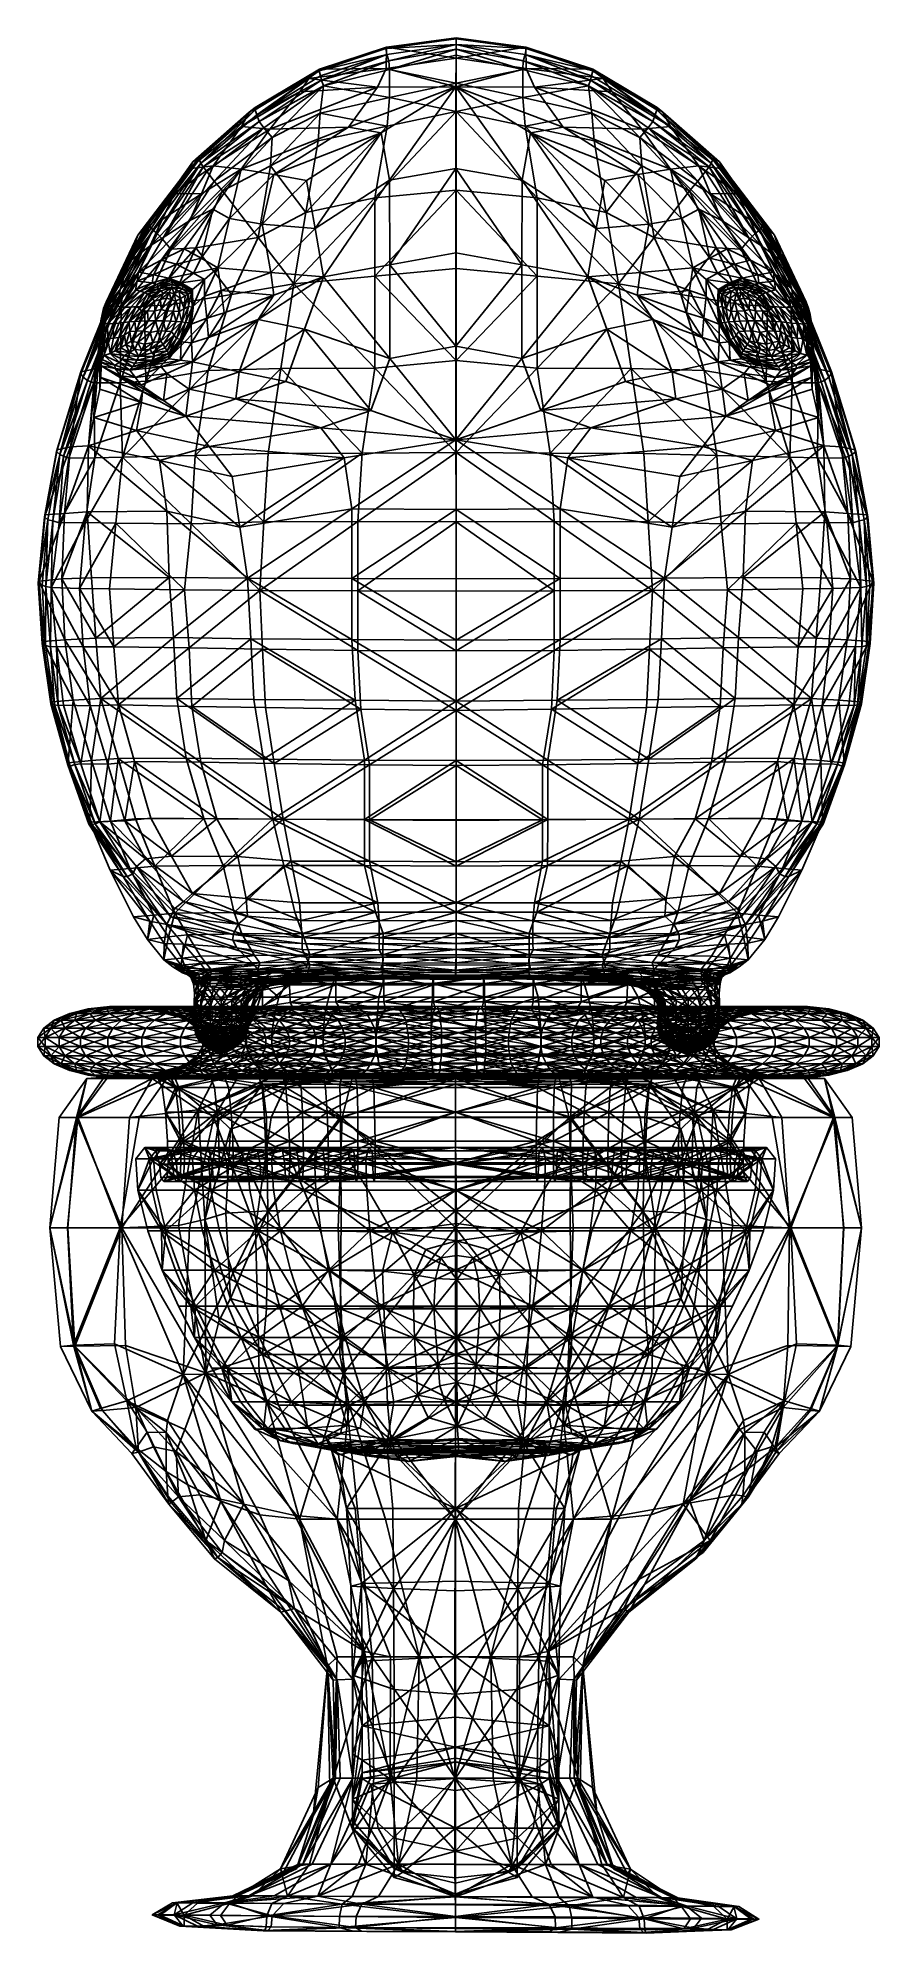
# Model space of a CAD drawing. Extents: x -114 to 115, y -117 to 399.
import ezdxf

# ---------------------------------------------------------------- set-up
doc = ezdxf.new("R2010")
doc.units = 0

msp = doc.modelspace()

# ---------------------------------------------------------------- linework, layer by layer
for points in [[(-19.00082, 396.564423, -175.159744), (0.11438, 397.68277, -178.477661), (0.114366, 399.272644, -175.482605)], [(-19.00082, 396.564423, -175.159744), (0.114366, 399.272644, -175.482605), (-18.87657, 396.999207, -171.157761)], [(-18.728678, 395.005341, -178.714157), (0.11438, 397.68277, -178.477661), (-19.00082, 396.564423, -175.159744)], [(0.098104, 394.010742, -166.731552), (-18.87657, 396.999207, -171.157761), (0.11438, 399.487, -172.35553)], [(-18.87657, 396.999207, -171.157761), (0.114366, 399.272644, -175.482605), (0.11438, 399.487, -172.35553)], [(-18.162033, 393.245117, -180.435028), (0.11438, 397.68277, -178.477661), (-18.728678, 395.005341, -178.714157)], [(-18.162033, 393.245117, -180.435028), (0.11438, 396.430969, -180.175323), (0.11438, 397.68277, -178.477661)], [(0.098104, 394.010742, -166.731552), (0.11438, 399.487, -172.35553), (19.105104, 396.998932, -171.15712)], [(19.105104, 396.998932, -171.15712), (0.11438, 399.487, -172.35553), (0.114366, 399.272644, -175.482605)], [(19.229422, 396.564423, -175.158936), (0.114366, 399.272644, -175.482605), (0.11438, 397.68277, -178.477661)], [(19.229422, 396.564423, -175.158936), (19.105104, 396.998932, -171.15712), (0.114366, 399.272644, -175.482605)], [(18.957438, 395.005341, -178.714157), (19.229422, 396.564423, -175.158936), (0.11438, 397.68277, -178.477661)], [(18.390793, 393.245117, -180.435028), (18.957438, 395.005341, -178.714157), (0.11438, 397.68277, -178.477661)], [(18.390793, 393.245117, -180.435028), (0.11438, 397.68277, -178.477661), (0.11438, 396.430969, -180.175323)], [(-37.154892, 390.497467, -174.011963), (-19.00082, 396.564423, -175.159744), (-37.080276, 390.954956, -170.851074)], [(-37.154892, 390.497467, -174.011963), (-18.728678, 395.005341, -178.714157), (-19.00082, 396.564423, -175.159744)], [(-36.803375, 389.150696, -176.973206), (-18.728678, 395.005341, -178.714157), (-37.154892, 390.497467, -174.011963)], [(-37.080276, 390.954956, -170.851074), (-18.87657, 396.999207, -171.157761), (-18.954712, 391.148895, -166.058273)], [(-37.080276, 390.954956, -170.851074), (-19.00082, 396.564423, -175.159744), (-18.87657, 396.999207, -171.157761)], [(-36.494698, 387.998749, -178.676773), (-18.728678, 395.005341, -178.714157), (-36.803375, 389.150696, -176.973206)], [(-36.494698, 387.998749, -178.676773), (-18.162033, 393.245117, -180.435028), (-18.728678, 395.005341, -178.714157)], [(-35.972664, 386.464417, -179.876648), (-18.162033, 393.245117, -180.435028), (-36.494698, 387.998749, -178.676773)], [(-35.972664, 386.464417, -179.876648), (-18.038244, 390.925476, -181.552246), (-18.162033, 393.245117, -180.435028)], [(-18.954712, 391.148895, -166.058273), (-18.87657, 396.999207, -171.157761), (0.098104, 394.010742, -166.731552)], [(0.083525, 386.205566, -163.353577), (-18.954712, 391.148895, -166.058273), (0.098104, 394.010742, -166.731552)], [(-18.038244, 390.925476, -181.552246), (0.11438, 396.430969, -180.175323), (-18.162033, 393.245117, -180.435028)], [(-18.038244, 390.925476, -181.552246), (0.11438, 394.742432, -181.336304), (0.11438, 396.430969, -180.175323)], [(0.11438, 387.188751, -181.554352), (0.11438, 394.742432, -181.336304), (-18.038244, 390.925476, -181.552246)], [(0.083525, 386.205566, -163.353577), (0.098104, 394.010742, -166.731552), (19.152967, 391.150482, -166.056534)], [(19.152967, 391.150482, -166.056534), (0.098104, 394.010742, -166.731552), (19.105104, 396.998932, -171.15712)], [(18.267004, 390.925476, -181.552246), (0.11438, 396.430969, -180.175323), (0.11438, 394.742432, -181.336304)], [(18.267004, 390.925476, -181.552246), (18.390793, 393.245117, -180.435028), (0.11438, 396.430969, -180.175323)], [(0.11438, 387.188751, -181.554352), (18.267004, 390.925476, -181.552246), (0.11438, 394.742432, -181.336304)], [(36.201424, 386.464417, -179.876648), (18.390793, 393.245117, -180.435028), (18.267004, 390.925476, -181.552246)], [(36.723457, 387.998749, -178.676773), (18.957438, 395.005341, -178.714157), (18.390793, 393.245117, -180.435028)], [(36.201424, 386.464417, -179.876648), (36.723457, 387.998749, -178.676773), (18.390793, 393.245117, -180.435028)], [(37.383842, 390.497925, -174.011902), (19.229422, 396.564423, -175.158936), (18.957438, 395.005341, -178.714157)], [(37.032135, 389.150696, -176.973206), (37.383842, 390.497925, -174.011902), (18.957438, 395.005341, -178.714157)], [(36.723457, 387.998749, -178.676773), (37.032135, 389.150696, -176.973206), (18.957438, 395.005341, -178.714157)], [(37.309036, 390.954956, -170.851074), (19.152967, 391.150482, -166.056534), (19.105104, 396.998932, -171.15712)], [(37.309036, 390.954956, -170.851074), (19.105104, 396.998932, -171.15712), (19.229422, 396.564423, -175.158936)], [(37.383842, 390.497925, -174.011902), (37.309036, 390.954956, -170.851074), (19.229422, 396.564423, -175.158936)], [(-58.275696, 375.321136, -161.132492), (-39.93903, 388.414886, -167.00029), (-42.404221, 384.836914, -163.780762)], [(-58.275696, 375.321136, -161.132492), (-56.210342, 379.268677, -164.790817), (-39.93903, 388.414886, -167.00029)], [(-56.210342, 379.268677, -164.790817), (-37.080276, 390.954956, -170.851074), (-39.93903, 388.414886, -167.00029)], [(-56.210342, 379.268677, -164.790817), (-54.602253, 380.509216, -168.729279), (-37.080276, 390.954956, -170.851074)], [(-54.575211, 379.934631, -172.169037), (-37.080276, 390.954956, -170.851074), (-54.602253, 380.509216, -168.729279)], [(-54.575211, 379.934631, -172.169037), (-37.154892, 390.497467, -174.011963), (-37.080276, 390.954956, -170.851074)], [(-54.109581, 378.493622, -175.771408), (-37.154892, 390.497467, -174.011963), (-54.575211, 379.934631, -172.169037)], [(-54.109581, 378.493622, -175.771408), (-36.803375, 389.150696, -176.973206), (-37.154892, 390.497467, -174.011963)], [(-54.109581, 378.493622, -175.771408), (-36.494698, 387.998749, -178.676773), (-36.803375, 389.150696, -176.973206)], [(-53.487377, 376.706268, -177.47525), (-36.494698, 387.998749, -178.676773), (-54.109581, 378.493622, -175.771408)], [(-53.487377, 376.706268, -177.47525), (-35.972664, 386.464417, -179.876648), (-36.494698, 387.998749, -178.676773)], [(-42.404221, 384.836914, -163.780762), (-39.93903, 388.414886, -167.00029), (-21.257002, 386.095886, -162.778)], [(-39.93903, 388.414886, -167.00029), (-37.080276, 390.954956, -170.851074), (-18.954712, 391.148895, -166.058273)], [(-21.257002, 386.095886, -162.778), (-39.93903, 388.414886, -167.00029), (-18.954712, 391.148895, -166.058273)], [(-18.035961, 383.294891, -181.254684), (-18.038244, 390.925476, -181.552246), (-35.972664, 386.464417, -179.876648)], [(-21.257002, 386.095886, -162.778), (-18.954712, 391.148895, -166.058273), (0.083525, 386.205566, -163.353577)], [(-18.035961, 383.294891, -181.254684), (0.11438, 387.188751, -181.554352), (-18.038244, 390.925476, -181.552246)], [(0.11438, 379.446045, -180.023254), (0.11438, 387.188751, -181.554352), (-18.035961, 383.294891, -181.254684)], [(21.438988, 386.094055, -162.779022), (0.083525, 386.205566, -163.353577), (19.152967, 391.150482, -166.056534)], [(18.264721, 383.294891, -181.254684), (18.267004, 390.925476, -181.552246), (0.11438, 387.188751, -181.554352)], [(0.11438, 379.446045, -180.023254), (18.264721, 383.294891, -181.254684), (0.11438, 387.188751, -181.554352)], [(18.264721, 383.294891, -181.254684), (36.201424, 386.464417, -179.876648), (18.267004, 390.925476, -181.552246)], [(40.152771, 388.415588, -166.999557), (19.152967, 391.150482, -166.056534), (37.309036, 390.954956, -170.851074)], [(21.438988, 386.094055, -162.779022), (19.152967, 391.150482, -166.056534), (40.152771, 388.415588, -166.999557)], [(42.602123, 384.836914, -163.780762), (21.438988, 386.094055, -162.779022), (40.152771, 388.415588, -166.999557)], [(53.716137, 376.706268, -177.47525), (36.723457, 387.998749, -178.676773), (36.201424, 386.464417, -179.876648)], [(54.338341, 378.493622, -175.771408), (37.032135, 389.150696, -176.973206), (36.723457, 387.998749, -178.676773)], [(53.716137, 376.706268, -177.47525), (54.338341, 378.493622, -175.771408), (36.723457, 387.998749, -178.676773)], [(54.338341, 378.493622, -175.771408), (37.383842, 390.497925, -174.011902), (37.032135, 389.150696, -176.973206)], [(56.428955, 379.266754, -164.788422), (37.309036, 390.954956, -170.851074), (54.831039, 380.509491, -168.727768)], [(56.428955, 379.266754, -164.788422), (40.152771, 388.415588, -166.999557), (37.309036, 390.954956, -170.851074)], [(54.804188, 379.935089, -172.168152), (37.309036, 390.954956, -170.851074), (37.383842, 390.497925, -174.011902)], [(54.804188, 379.935089, -172.168152), (54.831039, 380.509491, -168.727768), (37.309036, 390.954956, -170.851074)], [(54.338341, 378.493622, -175.771408), (54.804188, 379.935089, -172.168152), (37.383842, 390.497925, -174.011902)], [(58.479404, 375.319519, -161.13092), (42.602123, 384.836914, -163.780762), (40.152771, 388.415588, -166.999557)], [(58.479404, 375.319519, -161.13092), (40.152771, 388.415588, -166.999557), (56.428955, 379.266754, -164.788422)], [(-50.556236, 374.671051, -160.280701), (-58.275696, 375.321136, -161.132492), (-42.404221, 384.836914, -163.780762)], [(-52.19574, 375.029419, -178.742218), (-35.972664, 386.464417, -179.876648), (-53.487377, 376.706268, -177.47525)], [(-49.940117, 372.322693, -178.867203), (-35.972664, 386.464417, -179.876648), (-52.19574, 375.029419, -178.742218)], [(-50.556236, 374.671051, -160.280701), (-42.404221, 384.836914, -163.780762), (-21.257002, 386.095886, -162.778)], [(-50.556236, 374.671051, -160.280701), (-21.257002, 386.095886, -162.778), (-29.1637, 375.201538, -160.069382)], [(-49.940117, 372.322693, -178.867203), (-36.885208, 379.024017, -179.9814), (-35.972664, 386.464417, -179.876648)], [(-36.885208, 379.024017, -179.9814), (-18.035961, 383.294891, -181.254684), (-35.972664, 386.464417, -179.876648)], [(-18.67057, 375.421143, -179.421127), (-18.035961, 383.294891, -181.254684), (-36.885208, 379.024017, -179.9814)], [(-29.1637, 375.201538, -160.069382), (-21.257002, 386.095886, -162.778), (0.083525, 386.205566, -163.353577)], [(-20.294769, 373.644501, -159.888306), (-29.1637, 375.201538, -160.069382), (0.083525, 386.205566, -163.353577)], [(-17.995203, 360.703217, -156.833145), (-20.294769, 373.644501, -159.888306), (0.083525, 386.205566, -163.353577)], [(-18.67057, 375.421143, -179.421127), (0.11438, 379.446045, -180.023254), (-18.035961, 383.294891, -181.254684)], [(-17.995203, 360.703217, -156.833145), (0.083525, 386.205566, -163.353577), (0.068015, 363.90863, -157.592102)], [(18.069555, 360.703003, -156.832855), (0.068015, 363.90863, -157.592102), (0.083525, 386.205566, -163.353577)], [(18.069555, 360.703003, -156.832855), (0.083525, 386.205566, -163.353577), (20.38471, 373.64447, -159.888214)], [(20.38471, 373.64447, -159.888214), (0.083525, 386.205566, -163.353577), (29.299814, 375.20108, -160.070816)], [(29.299814, 375.20108, -160.070816), (0.083525, 386.205566, -163.353577), (21.438988, 386.094055, -162.779022)], [(18.89933, 375.421143, -179.421127), (18.264721, 383.294891, -181.254684), (0.11438, 379.446045, -180.023254)], [(37.113968, 379.024017, -179.9814), (36.201424, 386.464417, -179.876648), (18.264721, 383.294891, -181.254684)], [(18.89933, 375.421143, -179.421127), (37.113968, 379.024017, -179.9814), (18.264721, 383.294891, -181.254684)], [(50.707779, 374.670898, -160.279449), (21.438988, 386.094055, -162.779022), (42.602123, 384.836914, -163.780762)], [(50.707779, 374.670898, -160.279449), (29.299814, 375.20108, -160.070816), (21.438988, 386.094055, -162.779022)], [(52.4245, 375.029419, -178.742218), (53.716137, 376.706268, -177.47525), (36.201424, 386.464417, -179.876648)], [(50.168877, 372.322693, -178.867203), (36.201424, 386.464417, -179.876648), (37.113968, 379.024017, -179.9814)], [(50.168877, 372.322693, -178.867203), (52.4245, 375.029419, -178.742218), (36.201424, 386.464417, -179.876648)], [(50.707779, 374.670898, -160.279449), (42.602123, 384.836914, -163.780762), (58.479404, 375.319519, -161.13092)], [(-72.784523, 363.83197, -160.077026), (-56.210342, 379.268677, -164.790817), (-58.275696, 375.321136, -161.132492)], [(-72.784523, 363.83197, -160.077026), (-71.594009, 365.6987, -163.261536), (-56.210342, 379.268677, -164.790817)], [(-71.594009, 365.6987, -163.261536), (-69.866165, 366.961792, -166.620483), (-54.602253, 380.509216, -168.729279)], [(-71.594009, 365.6987, -163.261536), (-54.602253, 380.509216, -168.729279), (-56.210342, 379.268677, -164.790817)], [(-69.834633, 366.326538, -169.781586), (-54.602253, 380.509216, -168.729279), (-69.866165, 366.961792, -166.620483)], [(-69.834633, 366.326538, -169.781586), (-54.575211, 379.934631, -172.169037), (-54.602253, 380.509216, -168.729279)], [(-69.383888, 365.329163, -172.772827), (-54.575211, 379.934631, -172.169037), (-69.834633, 366.326538, -169.781586)], [(-69.383888, 365.329163, -172.772827), (-54.109581, 378.493622, -175.771408), (-54.575211, 379.934631, -172.169037)], [(-69.383888, 365.329163, -172.772827), (-53.487377, 376.706268, -177.47525), (-54.109581, 378.493622, -175.771408)], [(-50.459415, 364.602234, -177.476151), (-37.45306, 371.422119, -178.608398), (-36.885208, 379.024017, -179.9814)], [(-50.459415, 364.602234, -177.476151), (-36.885208, 379.024017, -179.9814), (-49.940117, 372.322693, -178.867203)], [(-37.45306, 371.422119, -178.608398), (-18.67057, 375.421143, -179.421127), (-36.885208, 379.024017, -179.9814)], [(-22.000357, 355.955505, -176.418839), (0.114379, 358.039429, -176.730499), (0.11438, 379.446045, -180.023254)], [(-22.000357, 355.955505, -176.418839), (0.11438, 379.446045, -180.023254), (-18.67057, 375.421143, -179.421127)], [(22.229116, 355.955505, -176.418839), (0.11438, 379.446045, -180.023254), (0.114379, 358.039429, -176.730499)], [(22.229116, 355.955505, -176.418839), (18.89933, 375.421143, -179.421127), (0.11438, 379.446045, -180.023254)], [(37.68182, 371.422119, -178.608398), (37.113968, 379.024017, -179.9814), (18.89933, 375.421143, -179.421127)], [(50.688175, 364.602234, -177.476151), (37.113968, 379.024017, -179.9814), (37.68182, 371.422119, -178.608398)], [(50.688175, 364.602234, -177.476151), (50.168877, 372.322693, -178.867203), (37.113968, 379.024017, -179.9814)], [(69.612648, 365.329163, -172.772827), (54.338341, 378.493622, -175.771408), (53.716137, 376.706268, -177.47525)], [(69.612648, 365.329163, -172.772827), (54.804188, 379.935089, -172.168152), (54.338341, 378.493622, -175.771408)], [(70.063942, 366.326996, -169.781662), (54.831039, 380.509491, -168.727768), (54.804188, 379.935089, -172.168152)], [(69.612648, 365.329163, -172.772827), (70.063942, 366.326996, -169.781662), (54.804188, 379.935089, -172.168152)], [(71.815399, 365.699158, -163.260864), (54.831039, 380.509491, -168.727768), (70.094925, 366.961761, -166.620483)], [(71.815399, 365.699158, -163.260864), (56.428955, 379.266754, -164.788422), (54.831039, 380.509491, -168.727768)], [(70.063942, 366.326996, -169.781662), (70.094925, 366.961761, -166.620483), (54.831039, 380.509491, -168.727768)], [(72.997856, 363.83197, -160.077026), (56.428955, 379.266754, -164.788422), (71.815399, 365.699158, -163.260864)], [(72.997856, 363.83197, -160.077026), (58.479404, 375.319519, -161.13092), (56.428955, 379.266754, -164.788422)], [(-72.784523, 363.83197, -160.077026), (-58.275696, 375.321136, -161.132492), (-66.027908, 364.678253, -158.277298)], [(-68.770386, 364.329315, -174.489563), (-53.487377, 376.706268, -177.47525), (-69.383888, 365.329163, -172.772827)], [(-68.770386, 364.329315, -174.489563), (-52.19574, 375.029419, -178.742218), (-53.487377, 376.706268, -177.47525)], [(-67.793999, 363.068604, -175.751343), (-52.19574, 375.029419, -178.742218), (-68.770386, 364.329315, -174.489563)], [(-65.722824, 360.456726, -176.278839), (-52.19574, 375.029419, -178.742218), (-67.793999, 363.068604, -175.751343)], [(-66.027908, 364.678253, -158.277298), (-58.275696, 375.321136, -161.132492), (-50.556236, 374.671051, -160.280701)], [(-58.376038, 363.756287, -158.032654), (-66.027908, 364.678253, -158.277298), (-50.556236, 374.671051, -160.280701)], [(-65.722824, 360.456726, -176.278839), (-49.940117, 372.322693, -178.867203), (-52.19574, 375.029419, -178.742218)], [(-63.449921, 357.812531, -176.054932), (-49.940117, 372.322693, -178.867203), (-65.722824, 360.456726, -176.278839)], [(-63.449921, 357.812531, -176.054932), (-50.459415, 364.602234, -177.476151), (-49.940117, 372.322693, -178.867203)], [(-58.376038, 363.756287, -158.032654), (-50.556236, 374.671051, -160.280701), (-29.1637, 375.201538, -160.069382)], [(-49.506924, 362.257111, -157.623688), (-58.376038, 363.756287, -158.032654), (-29.1637, 375.201538, -160.069382)], [(-49.506924, 362.257111, -157.623688), (-29.1637, 375.201538, -160.069382), (-20.294769, 373.644501, -159.888306)], [(-40.635216, 360.68985, -157.491943), (-49.506924, 362.257111, -157.623688), (-20.294769, 373.644501, -159.888306)], [(-40.786388, 351.954987, -175.626526), (-18.67057, 375.421143, -179.421127), (-37.45306, 371.422119, -178.608398)], [(-40.786388, 351.954987, -175.626526), (-22.000357, 355.955505, -176.418839), (-18.67057, 375.421143, -179.421127)], [(-38.300392, 347.54126, -155.125183), (-40.635216, 360.68985, -157.491943), (-20.294769, 373.644501, -159.888306)], [(-38.300392, 347.54126, -155.125183), (-20.294769, 373.644501, -159.888306), (-17.995203, 360.703217, -156.833145)], [(38.297733, 347.54129, -155.124954), (18.069555, 360.703003, -156.832855), (20.38471, 373.64447, -159.888214)], [(41.015148, 351.954987, -175.626526), (37.68182, 371.422119, -178.608398), (18.89933, 375.421143, -179.421127)], [(41.015148, 351.954987, -175.626526), (18.89933, 375.421143, -179.421127), (22.229116, 355.955505, -176.418839)], [(49.565968, 362.25705, -157.623795), (20.38471, 373.64447, -159.888214), (29.299814, 375.20108, -160.070816)], [(38.297733, 347.54129, -155.124954), (20.38471, 373.64447, -159.888214), (40.647995, 360.68985, -157.491943)], [(40.647995, 360.68985, -157.491943), (20.38471, 373.64447, -159.888214), (49.565968, 362.25705, -157.623795)], [(49.565968, 362.25705, -157.623795), (29.299814, 375.20108, -160.070816), (58.481384, 363.756287, -158.032654)], [(58.481384, 363.756287, -158.032654), (29.299814, 375.20108, -160.070816), (50.707779, 374.670898, -160.279449)], [(65.951584, 360.456726, -176.278839), (52.4245, 375.029419, -178.742218), (50.168877, 372.322693, -178.867203)], [(63.67868, 357.812531, -176.054932), (50.168877, 372.322693, -178.867203), (50.688175, 364.602234, -177.476151)], [(63.67868, 357.812531, -176.054932), (65.951584, 360.456726, -176.278839), (50.168877, 372.322693, -178.867203)], [(66.188736, 364.682404, -158.271957), (50.707779, 374.670898, -160.279449), (58.479404, 375.319519, -161.13092)], [(58.481384, 363.756287, -158.032654), (50.707779, 374.670898, -160.279449), (66.188736, 364.682404, -158.271957)], [(68.999146, 364.329315, -174.489563), (53.716137, 376.706268, -177.47525), (52.4245, 375.029419, -178.742218)], [(68.022758, 363.068604, -175.751343), (68.999146, 364.329315, -174.489563), (52.4245, 375.029419, -178.742218)], [(65.951584, 360.456726, -176.278839), (68.022758, 363.068604, -175.751343), (52.4245, 375.029419, -178.742218)], [(68.999146, 364.329315, -174.489563), (69.612648, 365.329163, -172.772827), (53.716137, 376.706268, -177.47525)], [(72.997856, 363.83197, -160.077026), (66.188736, 364.682404, -158.271957), (58.479404, 375.319519, -161.13092)], [(-83.351517, 349.016479, -163.429398), (-69.866165, 366.961792, -166.620483), (-71.594009, 365.6987, -163.261536)], [(-83.351517, 349.016479, -163.429398), (-69.834633, 366.326538, -169.781586), (-69.866165, 366.961792, -166.620483)], [(-40.786388, 351.954987, -175.626526), (-37.45306, 371.422119, -178.608398), (-50.459415, 364.602234, -177.476151)], [(41.015148, 351.954987, -175.626526), (50.688175, 364.602234, -177.476151), (37.68182, 371.422119, -178.608398)], [(83.580101, 349.016541, -163.428146), (70.094925, 366.961761, -166.620483), (70.063942, 366.326996, -169.781662)], [(83.580101, 349.016541, -163.428146), (71.815399, 365.699158, -163.260864), (70.094925, 366.961761, -166.620483)], [(-86.546692, 345.761108, -156.03479), (-84.995529, 347.246338, -156.842331), (-72.784523, 363.83197, -160.077026)], [(-86.546692, 345.761108, -156.03479), (-72.784523, 363.83197, -160.077026), (-76.564262, 357.121765, -157.621185)], [(-84.995529, 347.246338, -156.842331), (-84.611443, 347.347351, -159.588837), (-72.784523, 363.83197, -160.077026)], [(-84.611443, 347.347351, -159.588837), (-71.594009, 365.6987, -163.261536), (-72.784523, 363.83197, -160.077026)], [(-84.611443, 347.347351, -159.588837), (-83.351517, 349.016479, -163.429398), (-71.594009, 365.6987, -163.261536)], [(-83.264885, 348.207123, -166.931015), (-69.834633, 366.326538, -169.781586), (-83.351517, 349.016479, -163.429398)], [(-83.264885, 348.207123, -166.931015), (-69.383888, 365.329163, -172.772827), (-69.834633, 366.326538, -169.781586)], [(-82.478424, 347.197906, -170.151108), (-69.383888, 365.329163, -172.772827), (-83.264885, 348.207123, -166.931015)], [(-81.295944, 346.253296, -171.975388), (-69.383888, 365.329163, -172.772827), (-82.478424, 347.197906, -170.151108)], [(-81.295944, 346.253296, -171.975388), (-68.770386, 364.329315, -174.489563), (-69.383888, 365.329163, -172.772827)], [(-79.816795, 344.653961, -173.254837), (-68.770386, 364.329315, -174.489563), (-81.295944, 346.253296, -171.975388)], [(-79.816795, 344.653961, -173.254837), (-67.793999, 363.068604, -175.751343), (-68.770386, 364.329315, -174.489563)], [(-79.816795, 344.653961, -173.254837), (-65.722824, 360.456726, -176.278839), (-67.793999, 363.068604, -175.751343)], [(-76.564262, 357.121765, -157.621185), (-72.784523, 363.83197, -160.077026), (-66.027908, 364.678253, -158.277298)], [(-69.19915, 357.004456, -156.501038), (-76.564262, 357.121765, -157.621185), (-66.027908, 364.678253, -158.277298)], [(-72.40374, 349.77124, -155.18045), (-58.376038, 363.756287, -158.032654), (-66.163528, 352.878082, -155.966858)], [(-72.40374, 349.77124, -155.18045), (-69.19915, 357.004456, -156.501038), (-58.376038, 363.756287, -158.032654)], [(-69.19915, 357.004456, -156.501038), (-66.027908, 364.678253, -158.277298), (-58.376038, 363.756287, -158.032654)], [(-61.56332, 350.314545, -155.352905), (-66.163528, 352.878082, -155.966858), (-58.376038, 363.756287, -158.032654)], [(-53.797176, 345.129547, -174.499619), (-50.459415, 364.602234, -177.476151), (-63.449921, 357.812531, -176.054932)], [(-61.56332, 350.314545, -155.352905), (-58.376038, 363.756287, -158.032654), (-49.506924, 362.257111, -157.623688)], [(-52.688286, 348.719269, -155.365982), (-61.56332, 350.314545, -155.352905), (-49.506924, 362.257111, -157.623688)], [(-53.797176, 345.129547, -174.499619), (-40.786388, 351.954987, -175.626526), (-50.459415, 364.602234, -177.476151)], [(-52.688286, 348.719269, -155.365982), (-49.506924, 362.257111, -157.623688), (-40.635216, 360.68985, -157.491943)], [(-17.957594, 337.657471, -153.493027), (-17.995203, 360.703217, -156.833145), (0.068015, 363.90863, -157.592102)], [(-17.957594, 337.657471, -153.493027), (0.068015, 363.90863, -157.592102), (0.052668, 340.956543, -154.037842)], [(18.001225, 337.65744, -153.493195), (0.052668, 340.956543, -154.037842), (0.068015, 363.90863, -157.592102)], [(18.001225, 337.65744, -153.493195), (0.068015, 363.90863, -157.592102), (18.069555, 360.703003, -156.832855)], [(52.608551, 348.719116, -155.366379), (40.647995, 360.68985, -157.491943), (49.565968, 362.25705, -157.623795)], [(54.025936, 345.129547, -174.499619), (50.688175, 364.602234, -177.476151), (41.015148, 351.954987, -175.626526)], [(61.529755, 350.314636, -155.3517), (49.565968, 362.25705, -157.623795), (58.481384, 363.756287, -158.032654)], [(52.608551, 348.719116, -155.366379), (49.565968, 362.25705, -157.623795), (61.529755, 350.314636, -155.3517)], [(54.025936, 345.129547, -174.499619), (63.67868, 357.812531, -176.054932), (50.688175, 364.602234, -177.476151)], [(69.34964, 357.003204, -156.502396), (58.481384, 363.756287, -158.032654), (66.188736, 364.682404, -158.271957)], [(61.529755, 350.314636, -155.3517), (58.481384, 363.756287, -158.032654), (66.207291, 352.878204, -155.96666)], [(72.523376, 349.769318, -155.184708), (58.481384, 363.756287, -158.032654), (69.34964, 357.003204, -156.502396)], [(72.523376, 349.769318, -155.184708), (66.207291, 352.878204, -155.96666), (58.481384, 363.756287, -158.032654)], [(80.045555, 344.653961, -173.254837), (68.022758, 363.068604, -175.751343), (65.951584, 360.456726, -176.278839)], [(76.769829, 357.121979, -157.62001), (66.188736, 364.682404, -158.271957), (72.997856, 363.83197, -160.077026)], [(69.34964, 357.003204, -156.502396), (66.188736, 364.682404, -158.271957), (76.769829, 357.121979, -157.62001)], [(80.045555, 344.653961, -173.254837), (68.999146, 364.329315, -174.489563), (68.022758, 363.068604, -175.751343)], [(81.524704, 346.253296, -171.975388), (69.612648, 365.329163, -172.772827), (68.999146, 364.329315, -174.489563)], [(80.045555, 344.653961, -173.254837), (81.524704, 346.253296, -171.975388), (68.999146, 364.329315, -174.489563)], [(83.493805, 348.207275, -166.930725), (70.063942, 366.326996, -169.781662), (69.612648, 365.329163, -172.772827)], [(82.707184, 347.197906, -170.151108), (83.493805, 348.207275, -166.930725), (69.612648, 365.329163, -172.772827)], [(81.524704, 346.253296, -171.975388), (82.707184, 347.197906, -170.151108), (69.612648, 365.329163, -172.772827)], [(83.493805, 348.207275, -166.930725), (83.580101, 349.016541, -163.428146), (70.063942, 366.326996, -169.781662)], [(84.832932, 347.348083, -159.586441), (72.997856, 363.83197, -160.077026), (71.815399, 365.699158, -163.260864)], [(84.832932, 347.348083, -159.586441), (71.815399, 365.699158, -163.260864), (83.580101, 349.016541, -163.428146)], [(86.820366, 345.762421, -156.064545), (76.769829, 357.121979, -157.62001), (72.997856, 363.83197, -160.077026)], [(86.820366, 345.762421, -156.064545), (72.997856, 363.83197, -160.077026), (85.216583, 347.24649, -156.841644)], [(85.216583, 347.24649, -156.841644), (72.997856, 363.83197, -160.077026), (84.832932, 347.348083, -159.586441)], [(-89.174751, 338.33017, -153.956757), (-76.564262, 357.121765, -157.621185), (-79.891998, 349.992798, -155.605774)], [(-89.174751, 338.33017, -153.956757), (-86.546692, 345.761108, -156.03479), (-76.564262, 357.121765, -157.621185)], [(-83.148384, 342.84259, -154.125275), (-79.891998, 349.992798, -155.605774), (-69.19915, 357.004456, -156.501038)], [(-83.148384, 342.84259, -154.125275), (-69.19915, 357.004456, -156.501038), (-72.40374, 349.77124, -155.18045)], [(-79.891998, 349.992798, -155.605774), (-76.564262, 357.121765, -157.621185), (-69.19915, 357.004456, -156.501038)], [(-77.534111, 341.947449, -173.323807), (-65.722824, 360.456726, -176.278839), (-79.816795, 344.653961, -173.254837)], [(-77.534111, 341.947449, -173.323807), (-63.449921, 357.812531, -176.054932), (-65.722824, 360.456726, -176.278839)], [(-77.534111, 341.947449, -173.323807), (-70.718681, 342.266235, -173.53653), (-63.449921, 357.812531, -176.054932)], [(-70.718681, 342.266235, -173.53653), (-53.797176, 345.129547, -174.499619), (-63.449921, 357.812531, -176.054932)], [(-38.300392, 347.54126, -155.125183), (-52.688286, 348.719269, -155.365982), (-40.635216, 360.68985, -157.491943)], [(-35.967045, 334.375214, -152.85199), (-38.300392, 347.54126, -155.125183), (-17.995203, 360.703217, -156.833145)], [(-35.967045, 334.375214, -152.85199), (-17.995203, 360.703217, -156.833145), (-17.957594, 337.657471, -153.493027)], [(-21.99769, 334.620758, -172.62059), (0.114379, 358.039429, -176.730499), (-22.000357, 355.955505, -176.418839)], [(-21.99769, 334.620758, -172.62059), (0.114378, 336.704987, -172.948242), (0.114379, 358.039429, -176.730499)], [(22.226448, 334.620758, -172.62059), (0.114379, 358.039429, -176.730499), (0.114378, 336.704987, -172.948242)], [(22.226448, 334.620758, -172.62059), (22.229116, 355.955505, -176.418839), (0.114379, 358.039429, -176.730499)], [(35.948963, 334.375214, -152.85199), (18.001225, 337.65744, -153.493195), (18.069555, 360.703003, -156.832855)], [(35.948963, 334.375214, -152.85199), (18.069555, 360.703003, -156.832855), (38.297733, 347.54129, -155.124954)], [(38.297733, 347.54129, -155.124954), (40.647995, 360.68985, -157.491943), (52.608551, 348.719116, -155.366379)], [(70.947433, 342.266235, -173.53653), (63.67868, 357.812531, -176.054932), (54.025936, 345.129547, -174.499619)], [(77.762871, 341.947449, -173.323807), (65.951584, 360.456726, -176.278839), (63.67868, 357.812531, -176.054932)], [(77.762871, 341.947449, -173.323807), (63.67868, 357.812531, -176.054932), (70.947433, 342.266235, -173.53653)], [(77.762871, 341.947449, -173.323807), (80.045555, 344.653961, -173.254837), (65.951584, 360.456726, -176.278839)], [(80.089905, 349.992798, -155.605774), (69.34964, 357.003204, -156.502396), (76.769829, 357.121979, -157.62001)], [(83.317101, 342.844421, -154.121674), (69.34964, 357.003204, -156.502396), (80.089905, 349.992798, -155.605774)], [(83.317101, 342.844421, -154.121674), (72.523376, 349.769318, -155.184708), (69.34964, 357.003204, -156.502396)], [(89.398613, 338.337616, -153.944946), (80.089905, 349.992798, -155.605774), (76.769829, 357.121979, -157.62001)], [(89.398613, 338.337616, -153.944946), (76.769829, 357.121979, -157.62001), (86.820366, 345.762421, -156.064545)], [(-80.204628, 338.952637, -152.947586), (-66.163528, 352.878082, -155.966858), (-73.954147, 342.054504, -153.694336)], [(-80.204628, 338.952637, -152.947586), (-72.40374, 349.77124, -155.18045), (-66.163528, 352.878082, -155.966858)], [(-69.33181, 339.479767, -153.105682), (-73.954147, 342.054504, -153.694336), (-66.163528, 352.878082, -155.966858)], [(-69.33181, 339.479767, -153.105682), (-66.163528, 352.878082, -155.966858), (-61.56332, 350.314545, -155.352905)], [(-44.109467, 332.549622, -172.215576), (-40.786388, 351.954987, -175.626526), (-53.797176, 345.129547, -174.499619)], [(-44.109467, 332.549622, -172.215576), (-21.99769, 334.620758, -172.62059), (-22.000357, 355.955505, -176.418839)], [(-44.109467, 332.549622, -172.215576), (-22.000357, 355.955505, -176.418839), (-40.786388, 351.954987, -175.626526)], [(44.338226, 332.549622, -172.215576), (22.229116, 355.955505, -176.418839), (22.226448, 334.620758, -172.62059)], [(44.338226, 332.549622, -172.215576), (41.015148, 351.954987, -175.626526), (22.229116, 355.955505, -176.418839)], [(44.338226, 332.549622, -172.215576), (54.025936, 345.129547, -174.499619), (41.015148, 351.954987, -175.626526)], [(69.236542, 339.479797, -153.105392), (61.529755, 350.314636, -155.3517), (66.207291, 352.878204, -155.96666)], [(69.236542, 339.479797, -153.105392), (66.207291, 352.878204, -155.96666), (73.936081, 342.054474, -153.694336)], [(80.262306, 338.950653, -152.949738), (73.936081, 342.054474, -153.694336), (66.207291, 352.878204, -155.96666)], [(80.262306, 338.950653, -152.949738), (66.207291, 352.878204, -155.96666), (72.523376, 349.769318, -155.184708)], [(-95.172852, 327.504913, -152.456558), (-94.347305, 328.968872, -153.929749), (-84.995529, 347.246338, -156.842331)], [(-95.172852, 327.504913, -152.456558), (-84.995529, 347.246338, -156.842331), (-86.546692, 345.761108, -156.03479)], [(-94.347305, 328.968872, -153.929749), (-94.036896, 329.019073, -156.933334), (-84.995529, 347.246338, -156.842331)], [(-94.036896, 329.019073, -156.933334), (-93.834534, 329.110504, -159.946289), (-84.611443, 347.347351, -159.588837)], [(-94.036896, 329.019073, -156.933334), (-84.611443, 347.347351, -159.588837), (-84.995529, 347.246338, -156.842331)], [(-93.834534, 329.110504, -159.946289), (-83.351517, 349.016479, -163.429398), (-84.611443, 347.347351, -159.588837)], [(-93.834534, 329.110504, -159.946289), (-83.264885, 348.207123, -166.931015), (-83.351517, 349.016479, -163.429398)], [(-93.774155, 328.501007, -163.112549), (-83.264885, 348.207123, -166.931015), (-93.834534, 329.110504, -159.946289)], [(-93.774155, 328.501007, -163.112549), (-82.478424, 347.197906, -170.151108), (-83.264885, 348.207123, -166.931015)], [(-93.146881, 327.649506, -166.128906), (-82.478424, 347.197906, -170.151108), (-93.774155, 328.501007, -163.112549)], [(-92.343285, 326.891968, -167.899078), (-82.478424, 347.197906, -170.151108), (-93.146881, 327.649506, -166.128906)], [(-92.343285, 326.891968, -167.899078), (-81.295944, 346.253296, -171.975388), (-82.478424, 347.197906, -170.151108)], [(-91.083923, 325.993073, -169.213928), (-81.295944, 346.253296, -171.975388), (-92.343285, 326.891968, -167.899078)], [(-91.083923, 325.993073, -169.213928), (-79.816795, 344.653961, -173.254837), (-81.295944, 346.253296, -171.975388)], [(-89.174751, 338.33017, -153.956757), (-79.891998, 349.992798, -155.605774), (-83.148384, 342.84259, -154.125275)], [(-86.408913, 335.71344, -152.576233), (-72.40374, 349.77124, -155.18045), (-80.204628, 338.952637, -152.947586)], [(-86.408913, 335.71344, -152.576233), (-83.148384, 342.84259, -154.125275), (-72.40374, 349.77124, -155.18045)], [(-64.717148, 336.840027, -152.774902), (-69.33181, 339.479767, -153.105682), (-61.56332, 350.314545, -155.352905)], [(-64.717148, 336.840027, -152.774902), (-61.56332, 350.314545, -155.352905), (-52.688286, 348.719269, -155.365982)], [(-50.350037, 335.56781, -152.996658), (-64.717148, 336.840027, -152.774902), (-52.688286, 348.719269, -155.365982)], [(-50.350037, 335.56781, -152.996658), (-52.688286, 348.719269, -155.365982), (-38.300392, 347.54126, -155.125183)], [(-35.967045, 334.375214, -152.85199), (-50.350037, 335.56781, -152.996658), (-38.300392, 347.54126, -155.125183)], [(35.948963, 334.375214, -152.85199), (38.297733, 347.54129, -155.124954), (50.254807, 335.567932, -152.995712)], [(50.254807, 335.567932, -152.995712), (38.297733, 347.54129, -155.124954), (52.608551, 348.719116, -155.366379)], [(50.254807, 335.567932, -152.995712), (52.608551, 348.719116, -155.366379), (64.5448, 336.840027, -152.774902)], [(64.5448, 336.840027, -152.774902), (52.608551, 348.719116, -155.366379), (61.529755, 350.314636, -155.3517)], [(64.5448, 336.840027, -152.774902), (61.529755, 350.314636, -155.3517), (69.236542, 339.479797, -153.105392)], [(86.54512, 335.71344, -152.576233), (72.523376, 349.769318, -155.184708), (83.317101, 342.844421, -154.121674)], [(86.54512, 335.71344, -152.576233), (80.262306, 338.950653, -152.949738), (72.523376, 349.769318, -155.184708)], [(91.312683, 325.993073, -169.213928), (81.524704, 346.253296, -171.975388), (80.045555, 344.653961, -173.254837)], [(89.398613, 338.337616, -153.944946), (83.317101, 342.844421, -154.121674), (80.089905, 349.992798, -155.605774)], [(92.572044, 326.891968, -167.899078), (82.707184, 347.197906, -170.151108), (81.524704, 346.253296, -171.975388)], [(91.312683, 325.993073, -169.213928), (92.572044, 326.891968, -167.899078), (81.524704, 346.253296, -171.975388)], [(94.003166, 328.501099, -163.112564), (83.493805, 348.207275, -166.930725), (82.707184, 347.197906, -170.151108)], [(93.375641, 327.649506, -166.128906), (94.003166, 328.501099, -163.112564), (82.707184, 347.197906, -170.151108)], [(92.572044, 326.891968, -167.899078), (93.375641, 327.649506, -166.128906), (82.707184, 347.197906, -170.151108)], [(94.063293, 329.110474, -159.946289), (83.580101, 349.016541, -163.428146), (83.493805, 348.207275, -166.930725)], [(94.003166, 328.501099, -163.112564), (94.063293, 329.110474, -159.946289), (83.493805, 348.207275, -166.930725)], [(94.063293, 329.110474, -159.946289), (84.832932, 347.348083, -159.586441), (83.580101, 349.016541, -163.428146)], [(94.265442, 329.018982, -156.933319), (84.832932, 347.348083, -159.586441), (94.063293, 329.110474, -159.946289)], [(94.265442, 329.018982, -156.933319), (85.216583, 347.24649, -156.841644), (84.832932, 347.348083, -159.586441)], [(95.403793, 327.505676, -152.455704), (85.216583, 347.24649, -156.841644), (94.576065, 328.968872, -153.929749)], [(95.403793, 327.505676, -152.455704), (86.820366, 345.762421, -156.064545), (85.216583, 347.24649, -156.841644)], [(94.576065, 328.968872, -153.929749), (85.216583, 347.24649, -156.841644), (94.265442, 329.018982, -156.933319)], [(-95.885612, 325.817566, -151.343018), (-95.172852, 327.504913, -152.456558), (-86.546692, 345.761108, -156.03479)], [(-95.885612, 325.817566, -151.343018), (-86.546692, 345.761108, -156.03479), (-89.174751, 338.33017, -153.956757)], [(-91.400078, 330.983459, -151.605194), (-83.148384, 342.84259, -154.125275), (-86.408913, 335.71344, -152.576233)], [(-91.400078, 330.983459, -151.605194), (-89.174751, 338.33017, -153.956757), (-83.148384, 342.84259, -154.125275)], [(-91.083923, 325.993073, -169.213928), (-77.534111, 341.947449, -173.323807), (-79.816795, 344.653961, -173.254837)], [(-91.083923, 325.993073, -169.213928), (-84.709656, 326.413452, -170.616959), (-77.534111, 341.947449, -173.323807)], [(-84.709656, 326.413452, -170.616959), (-77.965004, 326.755127, -170.732422), (-70.718681, 342.266235, -173.53653)], [(-84.709656, 326.413452, -170.616959), (-70.718681, 342.266235, -173.53653), (-77.534111, 341.947449, -173.323807)], [(-76.008865, 337.831818, -152.685593), (-80.204628, 338.952637, -152.947586), (-73.954147, 342.054504, -153.694336)], [(-77.965004, 326.755127, -170.732422), (-61.04483, 329.620941, -171.684113), (-70.718681, 342.266235, -173.53653)], [(-76.008865, 337.831818, -152.685593), (-73.954147, 342.054504, -153.694336), (-69.33181, 339.479767, -153.105682)], [(-61.04483, 329.620941, -171.684113), (-53.797176, 345.129547, -174.499619), (-70.718681, 342.266235, -173.53653)], [(-61.04483, 329.620941, -171.684113), (-44.109467, 332.549622, -172.215576), (-53.797176, 345.129547, -174.499619)], [(0.068095, 315.518036, -149.458847), (-17.957594, 337.657471, -153.493027), (0.052668, 340.956543, -154.037842)], [(0.068095, 315.518036, -149.458847), (0.052668, 340.956543, -154.037842), (18.001225, 337.65744, -153.493195)], [(61.273586, 329.620941, -171.684113), (54.025936, 345.129547, -174.499619), (44.338226, 332.549622, -172.215576)], [(61.273586, 329.620941, -171.684113), (70.947433, 342.266235, -173.53653), (54.025936, 345.129547, -174.499619)], [(78.193756, 326.755127, -170.732422), (70.947433, 342.266235, -173.53653), (61.273586, 329.620941, -171.684113)], [(75.930389, 337.832886, -152.685669), (69.236542, 339.479797, -153.105392), (73.936081, 342.054474, -153.694336)], [(84.938416, 326.413452, -170.616959), (70.947433, 342.266235, -173.53653), (78.193756, 326.755127, -170.732422)], [(84.938416, 326.413452, -170.616959), (77.762871, 341.947449, -173.323807), (70.947433, 342.266235, -173.53653)], [(75.930389, 337.832886, -152.685669), (73.936081, 342.054474, -153.694336), (80.262306, 338.950653, -152.949738)], [(91.312683, 325.993073, -169.213928), (80.045555, 344.653961, -173.254837), (77.762871, 341.947449, -173.323807)], [(91.312683, 325.993073, -169.213928), (77.762871, 341.947449, -173.323807), (84.938416, 326.413452, -170.616959)], [(91.570061, 330.976746, -151.603638), (86.54512, 335.71344, -152.576233), (83.317101, 342.844421, -154.121674)], [(91.570061, 330.976746, -151.603638), (83.317101, 342.844421, -154.121674), (89.398613, 338.337616, -153.944946)], [(96.114357, 325.817566, -151.343018), (89.398613, 338.337616, -153.944946), (86.820366, 345.762421, -156.064545)], [(96.114357, 325.817566, -151.343018), (86.820366, 345.762421, -156.064545), (95.403793, 327.505676, -152.455704)], [(-95.885612, 325.817566, -151.343018), (-89.174751, 338.33017, -153.956757), (-91.400078, 330.983459, -151.605194)], [(-91.647575, 329.189301, -151.103561), (-91.400078, 330.983459, -151.605194), (-86.408913, 335.71344, -152.576233)], [(-90.770477, 328.729828, -150.412048), (-91.647575, 329.189301, -151.103561), (-86.408913, 335.71344, -152.576233)], [(-90.770477, 328.729828, -150.412048), (-86.408913, 335.71344, -152.576233), (-86.748367, 333.241394, -151.56044)], [(-86.748367, 333.241394, -151.56044), (-86.408913, 335.71344, -152.576233), (-82.263763, 334.962341, -151.597778)], [(-82.263763, 334.962341, -151.597778), (-86.408913, 335.71344, -152.576233), (-80.204628, 338.952637, -152.947586)], [(-82.263763, 334.962341, -151.597778), (-80.204628, 338.952637, -152.947586), (-76.008865, 337.831818, -152.685593)], [(-78.096954, 334.072906, -150.853394), (-82.263763, 334.962341, -151.597778), (-76.008865, 337.831818, -152.685593)], [(-78.096954, 334.072906, -150.853394), (-76.008865, 337.831818, -152.685593), (-71.411469, 335.382935, -151.934647)], [(-71.411469, 335.382935, -151.934647), (-76.008865, 337.831818, -152.685593), (-69.33181, 339.479767, -153.105682)], [(-71.411469, 335.382935, -151.934647), (-69.33181, 339.479767, -153.105682), (-64.717148, 336.840027, -152.774902)], [(-68.414101, 333.727264, -152.092194), (-71.411469, 335.382935, -151.934647), (-64.717148, 336.840027, -152.774902)], [(-68.416405, 329.18396, -150.777557), (-68.414101, 333.727264, -152.092194), (-64.717148, 336.840027, -152.774902)], [(-68.416405, 329.18396, -150.777557), (-64.717148, 336.840027, -152.774902), (-63.862736, 330.732635, -151.579742)], [(-63.862736, 330.732635, -151.579742), (-64.717148, 336.840027, -152.774902), (-50.350037, 335.56781, -152.996658)], [(-49.513428, 329.446106, -151.975983), (-63.862736, 330.732635, -151.579742), (-50.350037, 335.56781, -152.996658)], [(-49.513428, 329.446106, -151.975983), (-50.350037, 335.56781, -152.996658), (-35.967045, 334.375214, -152.85199)], [(-17.942245, 312.202301, -149.003143), (-35.967045, 334.375214, -152.85199), (-17.957594, 337.657471, -153.493027)], [(0.114376, 311.626801, -168.560165), (0.114378, 336.704987, -172.948242), (-21.99769, 334.620758, -172.62059)], [(-17.942245, 312.202301, -149.003143), (-17.957594, 337.657471, -153.493027), (0.068095, 315.518036, -149.458847)], [(18.016731, 312.202271, -149.003296), (0.068095, 315.518036, -149.458847), (18.001225, 337.65744, -153.493195)], [(0.114376, 311.626801, -168.560165), (22.226448, 334.620758, -172.62059), (0.114378, 336.704987, -172.948242)], [(18.016731, 312.202271, -149.003296), (18.001225, 337.65744, -153.493195), (35.948963, 334.375214, -152.85199)], [(49.402924, 329.446198, -151.975983), (35.948963, 334.375214, -152.85199), (50.254807, 335.567932, -152.995712)], [(49.402924, 329.446198, -151.975983), (50.254807, 335.567932, -152.995712), (63.674763, 330.73291, -151.578247)], [(63.674763, 330.73291, -151.578247), (50.254807, 335.567932, -152.995712), (64.5448, 336.840027, -152.774902)], [(68.193634, 329.183411, -150.772141), (63.674763, 330.73291, -151.578247), (64.5448, 336.840027, -152.774902)], [(71.254601, 335.381653, -151.935806), (64.5448, 336.840027, -152.774902), (69.236542, 339.479797, -153.105392)], [(68.193634, 329.183411, -150.772141), (64.5448, 336.840027, -152.774902), (68.210808, 333.726501, -152.090622)], [(68.210808, 333.726501, -152.090622), (64.5448, 336.840027, -152.774902), (71.254601, 335.381653, -151.935806)], [(71.254601, 335.381653, -151.935806), (69.236542, 339.479797, -153.105392), (75.930389, 337.832886, -152.685669)], [(77.955475, 334.072906, -150.853394), (71.254601, 335.381653, -151.935806), (75.930389, 337.832886, -152.685669)], [(82.260208, 334.962921, -151.598099), (75.930389, 337.832886, -152.685669), (80.262306, 338.950653, -152.949738)], [(77.955475, 334.072906, -150.853394), (75.930389, 337.832886, -152.685669), (82.260208, 334.962921, -151.598099)], [(82.260208, 334.962921, -151.598099), (80.262306, 338.950653, -152.949738), (86.54512, 335.71344, -152.576233)], [(86.79351, 333.242676, -151.560867), (82.260208, 334.962921, -151.598099), (86.54512, 335.71344, -152.576233)], [(90.816788, 328.722443, -150.411957), (86.79351, 333.242676, -151.560867), (86.54512, 335.71344, -152.576233)], [(90.816788, 328.722443, -150.411957), (86.54512, 335.71344, -152.576233), (91.786819, 329.180695, -151.113327)], [(91.786819, 329.180695, -151.113327), (86.54512, 335.71344, -152.576233), (91.570061, 330.976746, -151.603638)], [(96.114357, 325.817566, -151.343018), (91.570061, 330.976746, -151.603638), (89.398613, 338.337616, -153.944946)], [(-96.290787, 324.118713, -150.785858), (-95.885612, 325.817566, -151.343018), (-91.400078, 330.983459, -151.605194)], [(-96.290787, 324.118713, -150.785858), (-91.400078, 330.983459, -151.605194), (-91.647575, 329.189301, -151.103561)], [(-91.199684, 326.42627, -149.108536), (-86.748367, 333.241394, -151.56044), (-87.161858, 330.903687, -150.294556)], [(-91.199684, 326.42627, -149.108536), (-90.770477, 328.729828, -150.412048), (-86.748367, 333.241394, -151.56044)], [(-91.199684, 326.42627, -149.108536), (-87.161858, 330.903687, -150.294556), (-85.932877, 330.467529, -149.344513)], [(-90.067307, 326.117401, -148.054016), (-91.199684, 326.42627, -149.108536), (-85.932877, 330.467529, -149.344513)], [(-90.067307, 326.117401, -148.054016), (-85.932877, 330.467529, -149.344513), (-84.75058, 330.11087, -148.297363)], [(-87.161858, 330.903687, -150.294556), (-86.748367, 333.241394, -151.56044), (-82.684166, 332.739899, -150.249557)], [(-85.932877, 330.467529, -149.344513), (-87.161858, 330.903687, -150.294556), (-82.684166, 332.739899, -150.249557)], [(-82.684166, 332.739899, -150.249557), (-86.748367, 333.241394, -151.56044), (-82.263763, 334.962341, -151.597778)], [(-85.932877, 330.467529, -149.344513), (-82.684166, 332.739899, -150.249557), (-81.481125, 332.293365, -149.374573)], [(-84.75058, 330.11087, -148.297363), (-85.932877, 330.467529, -149.344513), (-81.481125, 332.293365, -149.374573)], [(-84.75058, 330.11087, -148.297363), (-81.481125, 332.293365, -149.374573), (-81.005089, 331.89856, -148.250977)], [(-84.75058, 330.11087, -148.297363), (-81.005089, 331.89856, -148.250977), (-81.071411, 331.10556, -147.251129)], [(-83.929443, 329.667603, -147.304977), (-84.75058, 330.11087, -148.297363), (-81.071411, 331.10556, -147.251129)], [(-83.929443, 329.667603, -147.304977), (-81.071411, 331.10556, -147.251129), (-80.216835, 330.567352, -146.341843)], [(-83.086845, 329.18927, -146.351685), (-83.929443, 329.667603, -147.304977), (-80.216835, 330.567352, -146.341843)], [(-82.577171, 328.516754, -145.585983), (-83.086845, 329.18927, -146.351685), (-80.216835, 330.567352, -146.341843)], [(-82.684166, 332.739899, -150.249557), (-82.263763, 334.962341, -151.597778), (-78.096954, 334.072906, -150.853394)], [(-81.481125, 332.293365, -149.374573), (-82.684166, 332.739899, -150.249557), (-78.096954, 334.072906, -150.853394)], [(-82.577171, 328.516754, -145.585983), (-80.216835, 330.567352, -146.341843), (-79.667923, 329.830536, -145.620422)], [(-81.481125, 332.293365, -149.374573), (-78.096954, 334.072906, -150.853394), (-77.593651, 333.409302, -149.88382)], [(-81.005089, 331.89856, -148.250977), (-81.481125, 332.293365, -149.374573), (-77.593651, 333.409302, -149.88382)], [(-81.071411, 331.10556, -147.251129), (-77.171982, 332.294983, -147.722672), (-77.252922, 331.565979, -146.770752)], [(-81.071411, 331.10556, -147.251129), (-81.005089, 331.89856, -148.250977), (-77.171982, 332.294983, -147.722672)], [(-80.216835, 330.567352, -146.341843), (-81.071411, 331.10556, -147.251129), (-77.252922, 331.565979, -146.770752)], [(-81.005089, 331.89856, -148.250977), (-77.593651, 333.409302, -149.88382), (-77.098526, 332.885437, -148.78656)], [(-81.005089, 331.89856, -148.250977), (-77.098526, 332.885437, -148.78656), (-77.171982, 332.294983, -147.722672)], [(-79.667923, 329.830536, -145.620422), (-80.216835, 330.567352, -146.341843), (-77.252922, 331.565979, -146.770752)], [(-79.667923, 329.830536, -145.620422), (-77.252922, 331.565979, -146.770752), (-77.98967, 330.161682, -145.722656)], [(-74.755783, 332.78186, -150.20314), (-78.096954, 334.072906, -150.853394), (-71.411469, 335.382935, -151.934647)], [(-74.720222, 332.48819, -149.288788), (-78.096954, 334.072906, -150.853394), (-74.755783, 332.78186, -150.20314)], [(-74.720222, 332.48819, -149.288788), (-77.593651, 333.409302, -149.88382), (-78.096954, 334.072906, -150.853394)], [(-76.689201, 329.808228, -145.620178), (-77.98967, 330.161682, -145.722656), (-77.252922, 331.565979, -146.770752)], [(-74.271202, 331.915619, -148.23584), (-77.098526, 332.885437, -148.78656), (-77.593651, 333.409302, -149.88382)], [(-74.271202, 331.915619, -148.23584), (-77.593651, 333.409302, -149.88382), (-74.720222, 332.48819, -149.288788)], [(-74.370224, 331.187439, -147.175186), (-77.252922, 331.565979, -146.770752), (-77.171982, 332.294983, -147.722672)], [(-75.38797, 330.553741, -146.321671), (-77.252922, 331.565979, -146.770752), (-74.370224, 331.187439, -147.175186)], [(-76.689201, 329.808228, -145.620178), (-77.252922, 331.565979, -146.770752), (-75.38797, 330.553741, -146.321671)], [(-74.271202, 331.915619, -148.23584), (-77.171982, 332.294983, -147.722672), (-77.098526, 332.885437, -148.78656)], [(-74.370224, 331.187439, -147.175186), (-77.171982, 332.294983, -147.722672), (-74.271202, 331.915619, -148.23584)], [(-74.898155, 328.539276, -145.552658), (-76.689201, 329.808228, -145.620178), (-75.38797, 330.553741, -146.321671)], [(-72.709831, 329.748566, -147.237869), (-75.38797, 330.553741, -146.321671), (-74.370224, 331.187439, -147.175186)], [(-73.677002, 329.225281, -146.358032), (-75.38797, 330.553741, -146.321671), (-72.709831, 329.748566, -147.237869)], [(-74.898155, 328.539276, -145.552658), (-75.38797, 330.553741, -146.321671), (-73.677002, 329.225281, -146.358032)], [(-74.755783, 332.78186, -150.20314), (-71.411469, 335.382935, -151.934647), (-68.414101, 333.727264, -152.092194)], [(-71.692436, 330.96106, -150.304688), (-74.755783, 332.78186, -150.20314), (-68.414101, 333.727264, -152.092194)], [(-71.830772, 330.520142, -149.353226), (-74.755783, 332.78186, -150.20314), (-71.692436, 330.96106, -150.304688)], [(-71.830772, 330.520142, -149.353226), (-74.720222, 332.48819, -149.288788), (-74.755783, 332.78186, -150.20314)], [(-71.905663, 330.160797, -148.306152), (-74.720222, 332.48819, -149.288788), (-71.830772, 330.520142, -149.353226)], [(-71.905663, 330.160797, -148.306152), (-74.271202, 331.915619, -148.23584), (-74.720222, 332.48819, -149.288788)], [(-71.905663, 330.160797, -148.306152), (-74.370224, 331.187439, -147.175186), (-74.271202, 331.915619, -148.23584)], [(-72.709831, 329.748566, -147.237869), (-74.370224, 331.187439, -147.175186), (-71.905663, 330.160797, -148.306152)], [(-71.521439, 325.966339, -148.121399), (-71.905663, 330.160797, -148.306152), (-71.830772, 330.520142, -149.353226)], [(-71.538734, 326.346283, -149.02327), (-71.830772, 330.520142, -149.353226), (-71.692436, 330.96106, -150.304688)], [(-71.521439, 325.966339, -148.121399), (-71.830772, 330.520142, -149.353226), (-71.538734, 326.346283, -149.02327)], [(-71.538734, 326.346283, -149.02327), (-71.692436, 330.96106, -150.304688), (-68.414101, 333.727264, -152.092194)], [(-71.538734, 326.346283, -149.02327), (-68.414101, 333.727264, -152.092194), (-68.416405, 329.18396, -150.777557)], [(-67.79422, 323.127869, -150.155533), (-68.416405, 329.18396, -150.777557), (-63.862736, 330.732635, -151.579742)], [(-67.79422, 323.127869, -150.155533), (-63.862736, 330.732635, -151.579742), (-63.028114, 324.583496, -150.613708)], [(-67.435219, 308.871399, -168.053421), (-44.109467, 332.549622, -172.215576), (-61.04483, 329.620941, -171.684113)], [(-67.435219, 308.871399, -168.053421), (-47.576385, 309.405487, -168.17012), (-44.109467, 332.549622, -172.215576)], [(-63.028114, 324.583496, -150.613708), (-63.862736, 330.732635, -151.579742), (-49.513428, 329.446106, -151.975983)], [(-41.122219, 320.157166, -150.291199), (-53.813984, 322.815613, -150.503662), (-35.967045, 334.375214, -152.85199)], [(-53.813984, 322.815613, -150.503662), (-49.513428, 329.446106, -151.975983), (-35.967045, 334.375214, -152.85199)], [(-47.576385, 309.405487, -168.17012), (-21.997852, 309.54126, -168.239349), (-44.109467, 332.549622, -172.215576)], [(-21.997852, 309.54126, -168.239349), (-21.99769, 334.620758, -172.62059), (-44.109467, 332.549622, -172.215576)], [(-17.942245, 312.202301, -149.003143), (-41.122219, 320.157166, -150.291199), (-35.967045, 334.375214, -152.85199)], [(-21.997852, 309.54126, -168.239349), (0.114376, 311.626801, -168.560165), (-21.99769, 334.620758, -172.62059)], [(22.226606, 309.54126, -168.239349), (22.226448, 334.620758, -172.62059), (0.114376, 311.626801, -168.560165)], [(18.016731, 312.202271, -149.003296), (35.948963, 334.375214, -152.85199), (41.11956, 320.157196, -150.290924)], [(22.226606, 309.54126, -168.239349), (44.338226, 332.549622, -172.215576), (22.226448, 334.620758, -172.62059)], [(47.805138, 309.405487, -168.17012), (44.338226, 332.549622, -172.215576), (22.226606, 309.54126, -168.239349)], [(53.718323, 322.815704, -150.499634), (35.948963, 334.375214, -152.85199), (49.402924, 329.446198, -151.975983)], [(41.11956, 320.157196, -150.290924), (35.948963, 334.375214, -152.85199), (53.718323, 322.815704, -150.499634)], [(67.663971, 308.871399, -168.053421), (44.338226, 332.549622, -172.215576), (47.805138, 309.405487, -168.17012)], [(67.663971, 308.871399, -168.053421), (61.273586, 329.620941, -171.684113), (44.338226, 332.549622, -172.215576)], [(62.824902, 324.583496, -150.613708), (49.402924, 329.446198, -151.975983), (63.674763, 330.73291, -151.578247)], [(67.559601, 323.127869, -150.152008), (62.824902, 324.583496, -150.613708), (63.674763, 330.73291, -151.578247)], [(67.559601, 323.127869, -150.152008), (63.674763, 330.73291, -151.578247), (68.193634, 329.183411, -150.772141)], [(71.285843, 326.347687, -149.020477), (68.193634, 329.183411, -150.772141), (68.210808, 333.726501, -152.090622)], [(74.566681, 332.784149, -150.201187), (68.210808, 333.726501, -152.090622), (71.254601, 335.381653, -151.935806)], [(71.285843, 326.347687, -149.020477), (68.210808, 333.726501, -152.090622), (71.458389, 330.961029, -150.304688)], [(71.458389, 330.961029, -150.304688), (68.210808, 333.726501, -152.090622), (74.566681, 332.784149, -150.201187)], [(74.566681, 332.784149, -150.201187), (71.254601, 335.381653, -151.935806), (77.955475, 334.072906, -150.853394)], [(71.260139, 325.967834, -148.121628), (71.58905, 330.519531, -149.353424), (71.656189, 330.160797, -148.306152)], [(71.260139, 325.967834, -148.121628), (71.285843, 326.347687, -149.020477), (71.58905, 330.519531, -149.353424)], [(71.285843, 326.347687, -149.020477), (71.458389, 330.961029, -150.304688), (71.58905, 330.519531, -149.353424)], [(71.58905, 330.519531, -149.353424), (71.458389, 330.961029, -150.304688), (74.566681, 332.784149, -150.201187)], [(71.58905, 330.519531, -149.353424), (74.566681, 332.784149, -150.201187), (74.520401, 332.494232, -149.288147)], [(71.656189, 330.160797, -148.306152), (71.58905, 330.519531, -149.353424), (74.520401, 332.494232, -149.288147)], [(71.656189, 330.160797, -148.306152), (74.520401, 332.494232, -149.288147), (74.028214, 331.917053, -148.237869)], [(71.656189, 330.160797, -148.306152), (74.028214, 331.917053, -148.237869), (74.112434, 331.188263, -147.176559)], [(72.451935, 329.749115, -147.237671), (71.656189, 330.160797, -148.306152), (74.112434, 331.188263, -147.176559)], [(72.451935, 329.749115, -147.237671), (74.112434, 331.188263, -147.176559), (75.122711, 330.553833, -146.321579)], [(73.412079, 329.225281, -146.358032), (72.451935, 329.749115, -147.237671), (75.122711, 330.553833, -146.321579)], [(74.632927, 328.539459, -145.552155), (73.412079, 329.225281, -146.358032), (75.122711, 330.553833, -146.321579)], [(74.028214, 331.917053, -148.237869), (77.405487, 333.409241, -149.884567), (76.864471, 332.885437, -148.78656)], [(74.028214, 331.917053, -148.237869), (74.520401, 332.494232, -149.288147), (77.405487, 333.409241, -149.884567)], [(74.028214, 331.917053, -148.237869), (76.864471, 332.885437, -148.78656), (76.922493, 332.295593, -147.722305)], [(74.112434, 331.188263, -147.176559), (74.028214, 331.917053, -148.237869), (76.922493, 332.295593, -147.722305)], [(74.112434, 331.188263, -147.176559), (76.922493, 332.295593, -147.722305), (76.988007, 331.565948, -146.770752)], [(75.122711, 330.553833, -146.321579), (74.112434, 331.188263, -147.176559), (76.988007, 331.565948, -146.770752)], [(74.520401, 332.494232, -149.288147), (77.955475, 334.072906, -150.853394), (77.405487, 333.409241, -149.884567)], [(74.520401, 332.494232, -149.288147), (74.566681, 332.784149, -150.201187), (77.955475, 334.072906, -150.853394)], [(74.632927, 328.539459, -145.552155), (75.122711, 330.553833, -146.321579), (76.424225, 329.808105, -145.620331)], [(76.424225, 329.808105, -145.620331), (75.122711, 330.553833, -146.321579), (76.988007, 331.565948, -146.770752)], [(76.424225, 329.808105, -145.620331), (76.988007, 331.565948, -146.770752), (77.724709, 330.161652, -145.722656)], [(80.776718, 331.897766, -148.251144), (76.864471, 332.885437, -148.78656), (77.405487, 333.409241, -149.884567)], [(80.776718, 331.897766, -148.251144), (76.922493, 332.295593, -147.722305), (76.864471, 332.885437, -148.78656)], [(80.827286, 331.101776, -147.253235), (76.988007, 331.565948, -146.770752), (76.922493, 332.295593, -147.722305)], [(80.827286, 331.101776, -147.253235), (76.922493, 332.295593, -147.722305), (80.776718, 331.897766, -148.251144)], [(79.951553, 330.566864, -146.341782), (76.988007, 331.565948, -146.770752), (80.827286, 331.101776, -147.253235)], [(79.402946, 329.830627, -145.620224), (76.988007, 331.565948, -146.770752), (79.951553, 330.566864, -146.341782)], [(79.402946, 329.830627, -145.620224), (77.724709, 330.161652, -145.722656), (76.988007, 331.565948, -146.770752)], [(81.298698, 332.289703, -149.374832), (77.405487, 333.409241, -149.884567), (77.955475, 334.072906, -150.853394)], [(80.776718, 331.897766, -148.251144), (77.405487, 333.409241, -149.884567), (81.298698, 332.289703, -149.374832)], [(82.586197, 332.736572, -150.25029), (77.955475, 334.072906, -150.853394), (82.260208, 334.962921, -151.598099)], [(81.298698, 332.289703, -149.374832), (77.955475, 334.072906, -150.853394), (82.586197, 332.736572, -150.25029)], [(82.311928, 328.516205, -145.586655), (79.402946, 329.830627, -145.620224), (79.951553, 330.566864, -146.341782)], [(83.686485, 329.665558, -147.306885), (79.951553, 330.566864, -146.341782), (80.827286, 331.101776, -147.253235)], [(82.821945, 329.18927, -146.351685), (79.951553, 330.566864, -146.341782), (83.686485, 329.665558, -147.306885)], [(82.311928, 328.516205, -145.586655), (79.951553, 330.566864, -146.341782), (82.821945, 329.18927, -146.351685)], [(84.531967, 330.11087, -148.297302), (80.776718, 331.897766, -148.251144), (81.298698, 332.289703, -149.374832)], [(84.531967, 330.11087, -148.297302), (80.827286, 331.101776, -147.253235), (80.776718, 331.897766, -148.251144)], [(83.686485, 329.665558, -147.306885), (80.827286, 331.101776, -147.253235), (84.531967, 330.11087, -148.297302)], [(85.798759, 330.466095, -149.347336), (81.298698, 332.289703, -149.374832), (82.586197, 332.736572, -150.25029)], [(84.531967, 330.11087, -148.297302), (81.298698, 332.289703, -149.374832), (85.798759, 330.466095, -149.347336)], [(82.586197, 332.736572, -150.25029), (82.260208, 334.962921, -151.598099), (86.79351, 333.242676, -151.560867)], [(87.112946, 330.903687, -150.294556), (82.586197, 332.736572, -150.25029), (86.79351, 333.242676, -151.560867)], [(85.798759, 330.466095, -149.347336), (82.586197, 332.736572, -150.25029), (87.112946, 330.903687, -150.294556)], [(89.932373, 326.105682, -148.053589), (84.531967, 330.11087, -148.297302), (85.798759, 330.466095, -149.347336)], [(91.153145, 326.417908, -149.106445), (85.798759, 330.466095, -149.347336), (87.112946, 330.903687, -150.294556)], [(89.932373, 326.105682, -148.053589), (85.798759, 330.466095, -149.347336), (91.153145, 326.417908, -149.106445)], [(91.153145, 326.417908, -149.106445), (87.112946, 330.903687, -150.294556), (86.79351, 333.242676, -151.560867)], [(91.153145, 326.417908, -149.106445), (86.79351, 333.242676, -151.560867), (90.816788, 328.722443, -150.411957)], [(96.491814, 324.119049, -150.785843), (91.570061, 330.976746, -151.603638), (96.114357, 325.817566, -151.343018)], [(96.491814, 324.119049, -150.785843), (91.786819, 329.180695, -151.113327), (91.570061, 330.976746, -151.603638)], [(-102.094994, 308.568481, -156.104263), (-93.834534, 329.110504, -159.946289), (-98.204346, 309.378448, -152.144043)], [(-102.025757, 307.953827, -159.684647), (-93.834534, 329.110504, -159.946289), (-102.094994, 308.568481, -156.104263)], [(-102.025757, 307.953827, -159.684647), (-93.774155, 328.501007, -163.112549), (-93.834534, 329.110504, -159.946289)], [(-101.413307, 307.110016, -162.913986), (-93.774155, 328.501007, -163.112549), (-102.025757, 307.953827, -159.684647)], [(-101.413307, 307.110016, -162.913986), (-93.146881, 327.649506, -166.128906), (-93.774155, 328.501007, -163.112549)], [(-101.413307, 307.110016, -162.913986), (-92.343285, 326.891968, -167.899078), (-93.146881, 327.649506, -166.128906)], [(-100.230003, 306.156311, -164.720245), (-92.343285, 326.891968, -167.899078), (-101.413307, 307.110016, -162.913986)], [(-100.230003, 306.156311, -164.720245), (-91.083923, 325.993073, -169.213928), (-92.343285, 326.891968, -167.899078)], [(-98.496078, 305.503448, -166.114594), (-91.083923, 325.993073, -169.213928), (-100.230003, 306.156311, -164.720245)], [(-98.496078, 305.503448, -166.114594), (-91.398689, 305.584503, -167.316284), (-91.083923, 325.993073, -169.213928)], [(-98.204346, 309.378448, -152.144043), (-93.834534, 329.110504, -159.946289), (-94.036896, 329.019073, -156.933334)], [(-97.868942, 308.924774, -149.659439), (-98.204346, 309.378448, -152.144043), (-94.036896, 329.019073, -156.933334)], [(-98.143478, 307.298553, -148.073944), (-95.172852, 327.504913, -152.456558), (-95.885612, 325.817566, -151.343018)], [(-98.143478, 307.298553, -148.073944), (-97.868942, 308.924774, -149.659439), (-95.172852, 327.504913, -152.456558)], [(-98.143478, 307.298553, -148.073944), (-95.885612, 325.817566, -151.343018), (-96.907059, 314.970001, -148.908981)], [(-97.868942, 308.924774, -149.659439), (-94.036896, 329.019073, -156.933334), (-94.347305, 328.968872, -153.929749)], [(-97.868942, 308.924774, -149.659439), (-94.347305, 328.968872, -153.929749), (-95.172852, 327.504913, -152.456558)], [(-96.907059, 314.970001, -148.908981), (-95.885612, 325.817566, -151.343018), (-96.737259, 318.102783, -148.916672)], [(-96.737259, 318.102783, -148.916672), (-95.885612, 325.817566, -151.343018), (-96.290787, 324.118713, -150.785858)], [(-96.636497, 322.407043, -150.22998), (-96.290787, 324.118713, -150.785858), (-91.647575, 329.189301, -151.103561)], [(-95.672699, 321.921417, -149.489151), (-96.636497, 322.407043, -150.22998), (-91.647575, 329.189301, -151.103561)], [(-95.672699, 321.921417, -149.489151), (-91.647575, 329.189301, -151.103561), (-90.770477, 328.729828, -150.412048)], [(-94.786995, 321.487793, -148.634277), (-95.672699, 321.921417, -149.489151), (-90.770477, 328.729828, -150.412048)], [(-94.786995, 321.487793, -148.634277), (-90.770477, 328.729828, -150.412048), (-91.199684, 326.42627, -149.108536)], [(-94.786995, 321.487793, -148.634277), (-91.199684, 326.42627, -149.108536), (-90.067307, 326.117401, -148.054016)], [(-94.786995, 321.487793, -148.634277), (-90.067307, 326.117401, -148.054016), (-93.29969, 321.669586, -147.693039)], [(-93.29969, 321.669586, -147.693039), (-88.42894, 326.177521, -147.28627), (-91.750282, 321.808228, -146.833374)], [(-93.29969, 321.669586, -147.693039), (-90.067307, 326.117401, -148.054016), (-88.42894, 326.177521, -147.28627)], [(-91.750282, 321.808228, -146.833374), (-88.42894, 326.177521, -147.28627), (-90.355225, 321.970947, -145.952347)], [(-91.398689, 305.584503, -167.316284), (-84.709656, 326.413452, -170.616959), (-91.083923, 325.993073, -169.213928)], [(-91.398689, 305.584503, -167.316284), (-84.357628, 306.002411, -167.136276), (-84.709656, 326.413452, -170.616959)], [(-90.355225, 321.970947, -145.952347), (-87.002319, 326.313202, -146.432602), (-88.939537, 322.116821, -145.104614)], [(-90.355225, 321.970947, -145.952347), (-88.42894, 326.177521, -147.28627), (-87.002319, 326.313202, -146.432602)], [(-90.067307, 326.117401, -148.054016), (-84.75058, 330.11087, -148.297363), (-88.42894, 326.177521, -147.28627)], [(-88.939537, 322.116821, -145.104614), (-87.002319, 326.313202, -146.432602), (-86.127518, 325.794281, -145.518784)], [(-88.939537, 322.116821, -145.104614), (-86.127518, 325.794281, -145.518784), (-85.564606, 325.043579, -144.814835)], [(-88.42894, 326.177521, -147.28627), (-84.75058, 330.11087, -148.297363), (-87.002319, 326.313202, -146.432602)], [(-87.002319, 326.313202, -146.432602), (-84.75058, 330.11087, -148.297363), (-83.929443, 329.667603, -147.304977)], [(-86.127518, 325.794281, -145.518784), (-87.002319, 326.313202, -146.432602), (-83.929443, 329.667603, -147.304977)], [(-86.127518, 325.794281, -145.518784), (-83.929443, 329.667603, -147.304977), (-83.086845, 329.18927, -146.351685)], [(-86.127518, 325.794281, -145.518784), (-83.086845, 329.18927, -146.351685), (-82.577171, 328.516754, -145.585983)], [(-85.564606, 325.043579, -144.814835), (-86.127518, 325.794281, -145.518784), (-82.577171, 328.516754, -145.585983)], [(-85.564606, 325.043579, -144.814835), (-82.577171, 328.516754, -145.585983), (-82.026009, 327.766846, -144.936829)], [(-85.564606, 325.043579, -144.814835), (-82.026009, 327.766846, -144.936829), (-83.930443, 325.10022, -144.283401)], [(-84.357628, 306.002411, -167.136276), (-77.965004, 326.755127, -170.732422), (-84.709656, 326.413452, -170.616959)], [(-84.357628, 306.002411, -167.136276), (-61.04483, 329.620941, -171.684113), (-77.965004, 326.755127, -170.732422)], [(-84.357628, 306.002411, -167.136276), (-67.435219, 308.871399, -168.053421), (-61.04483, 329.620941, -171.684113)], [(-83.930443, 325.10022, -144.283401), (-82.026009, 327.766846, -144.936829), (-81.891075, 325.16272, -143.979965)], [(-82.026009, 327.766846, -144.936829), (-82.577171, 328.516754, -145.585983), (-79.667923, 329.830536, -145.620422)], [(-82.026009, 327.766846, -144.936829), (-79.667923, 329.830536, -145.620422), (-80.386627, 328.213165, -144.860764)], [(-81.891075, 325.16272, -143.979965), (-82.026009, 327.766846, -144.936829), (-80.386627, 328.213165, -144.860764)], [(-81.891075, 325.16272, -143.979965), (-80.386627, 328.213165, -144.860764), (-80.214745, 325.55835, -144.01088)], [(-81.694984, 322.428009, -143.413452), (-81.891075, 325.16272, -143.979965), (-80.214745, 325.55835, -144.01088)], [(-81.694984, 322.428009, -143.413452), (-80.214745, 325.55835, -144.01088), (-78.916595, 325.153412, -143.963074)], [(-80.386627, 328.213165, -144.860764), (-77.98967, 330.161682, -145.722656), (-78.728836, 328.588715, -144.936279)], [(-80.386627, 328.213165, -144.860764), (-79.667923, 329.830536, -145.620422), (-77.98967, 330.161682, -145.722656)], [(-80.214745, 325.55835, -144.01088), (-80.386627, 328.213165, -144.860764), (-78.728836, 328.588715, -144.936279)], [(-80.214745, 325.55835, -144.01088), (-78.728836, 328.588715, -144.936279), (-77.452606, 328.21637, -144.857437)], [(-78.916595, 325.153412, -143.963074), (-80.214745, 325.55835, -144.01088), (-77.452606, 328.21637, -144.857437)], [(-78.916595, 325.153412, -143.963074), (-77.452606, 328.21637, -144.857437), (-76.196663, 327.788666, -144.940674)], [(-76.893875, 325.0961, -144.272049), (-78.916595, 325.153412, -143.963074), (-76.196663, 327.788666, -144.940674)], [(-77.452606, 328.21637, -144.857437), (-78.728836, 328.588715, -144.936279), (-77.98967, 330.161682, -145.722656)], [(-77.452606, 328.21637, -144.857437), (-77.98967, 330.161682, -145.722656), (-76.689201, 329.808228, -145.620178)], [(-76.196663, 327.788666, -144.940674), (-77.452606, 328.21637, -144.857437), (-76.689201, 329.808228, -145.620178)], [(-75.284027, 324.995544, -144.764328), (-76.893875, 325.0961, -144.272049), (-76.196663, 327.788666, -144.940674)], [(-76.196663, 327.788666, -144.940674), (-76.689201, 329.808228, -145.620178), (-74.898155, 328.539276, -145.552658)], [(-75.284027, 324.995544, -144.764328), (-76.196663, 327.788666, -144.940674), (-74.898155, 328.539276, -145.552658)], [(-75.284027, 324.995544, -144.764328), (-74.898155, 328.539276, -145.552658), (-73.967163, 325.735504, -145.442963)], [(-74.598335, 322.14563, -145.10968), (-75.284027, 324.995544, -144.764328), (-73.967163, 325.735504, -145.442963)], [(-73.967163, 325.735504, -145.442963), (-74.898155, 328.539276, -145.552658), (-73.677002, 329.225281, -146.358032)], [(-74.598335, 322.14563, -145.10968), (-73.967163, 325.735504, -145.442963), (-72.787872, 326.298645, -146.210709)], [(-73.559837, 321.980377, -145.889587), (-74.598335, 322.14563, -145.10968), (-72.787872, 326.298645, -146.210709)], [(-73.967163, 325.735504, -145.442963), (-73.677002, 329.225281, -146.358032), (-72.709831, 329.748566, -147.237869)], [(-73.967163, 325.735504, -145.442963), (-72.709831, 329.748566, -147.237869), (-72.787872, 326.298645, -146.210709)], [(-73.559837, 321.980377, -145.889587), (-72.787872, 326.298645, -146.210709), (-71.774742, 326.106842, -147.163971)], [(-72.685936, 321.847229, -146.84021), (-73.559837, 321.980377, -145.889587), (-71.774742, 326.106842, -147.163971)], [(-72.787872, 326.298645, -146.210709), (-72.709831, 329.748566, -147.237869), (-71.905663, 330.160797, -148.306152)], [(-71.774742, 326.106842, -147.163971), (-72.787872, 326.298645, -146.210709), (-71.905663, 330.160797, -148.306152)], [(-72.415115, 321.694305, -147.784058), (-72.685936, 321.847229, -146.84021), (-71.774742, 326.106842, -147.163971)], [(-72.415115, 321.694305, -147.784058), (-71.774742, 326.106842, -147.163971), (-71.521439, 325.966339, -148.121399)], [(-72.04847, 321.533661, -148.642334), (-72.415115, 321.694305, -147.784058), (-71.521439, 325.966339, -148.121399)], [(-72.04847, 321.533661, -148.642334), (-71.538734, 326.346283, -149.02327), (-68.416405, 329.18396, -150.777557)], [(-72.04847, 321.533661, -148.642334), (-68.416405, 329.18396, -150.777557), (-67.79422, 323.127869, -150.155533)], [(-72.04847, 321.533661, -148.642334), (-71.521439, 325.966339, -148.121399), (-71.538734, 326.346283, -149.02327)], [(-71.521439, 325.966339, -148.121399), (-71.774742, 326.106842, -147.163971), (-71.905663, 330.160797, -148.306152)], [(-67.32991, 317.933014, -149.25264), (-63.028114, 324.583496, -150.613708), (-49.513428, 329.446106, -151.975983)], [(-67.32991, 317.933014, -149.25264), (-49.513428, 329.446106, -151.975983), (-53.813984, 322.815613, -150.503662)], [(67.141716, 317.933014, -149.250244), (49.402924, 329.446198, -151.975983), (62.824902, 324.583496, -150.613708)], [(67.141716, 317.933014, -149.250244), (53.718323, 322.815704, -150.499634), (49.402924, 329.446198, -151.975983)], [(84.58638, 306.002411, -167.136276), (78.193756, 326.755127, -170.732422), (61.273586, 329.620941, -171.684113)], [(84.58638, 306.002411, -167.136276), (61.273586, 329.620941, -171.684113), (67.663971, 308.871399, -168.053421)], [(71.783554, 321.533661, -148.642334), (67.559601, 323.127869, -150.152008), (68.193634, 329.183411, -150.772141)], [(71.783554, 321.533661, -148.642334), (68.193634, 329.183411, -150.772141), (71.285843, 326.347687, -149.020477)], [(71.260139, 325.967834, -148.121628), (71.656189, 330.160797, -148.306152), (71.51313, 326.108398, -147.163376)], [(71.783554, 321.533661, -148.642334), (71.285843, 326.347687, -149.020477), (71.260139, 325.967834, -148.121628)], [(72.149879, 321.694275, -147.783691), (71.260139, 325.967834, -148.121628), (71.51313, 326.108398, -147.163376)], [(71.783554, 321.533661, -148.642334), (71.260139, 325.967834, -148.121628), (72.149879, 321.694275, -147.783691)], [(71.51313, 326.108398, -147.163376), (71.656189, 330.160797, -148.306152), (72.525909, 326.300476, -146.208939)], [(73.295113, 321.980377, -145.889877), (71.51313, 326.108398, -147.163376), (72.525909, 326.300476, -146.208939)], [(72.149879, 321.694275, -147.783691), (71.51313, 326.108398, -147.163376), (72.421021, 321.847229, -146.84021)], [(72.421021, 321.847229, -146.84021), (71.51313, 326.108398, -147.163376), (73.295113, 321.980377, -145.889877)], [(72.525909, 326.300476, -146.208939), (71.656189, 330.160797, -148.306152), (72.451935, 329.749115, -147.237671)], [(73.701515, 325.735565, -145.442673), (72.451935, 329.749115, -147.237671), (73.412079, 329.225281, -146.358032)], [(73.701515, 325.735565, -145.442673), (72.525909, 326.300476, -146.208939), (72.451935, 329.749115, -147.237671)], [(73.295113, 321.980377, -145.889877), (72.525909, 326.300476, -146.208939), (74.33342, 322.14563, -145.10968)], [(74.33342, 322.14563, -145.10968), (72.525909, 326.300476, -146.208939), (73.701515, 325.735565, -145.442673)], [(73.701515, 325.735565, -145.442673), (73.412079, 329.225281, -146.358032), (74.632927, 328.539459, -145.552155)], [(75.018753, 324.995575, -144.764008), (73.701515, 325.735565, -145.442673), (74.632927, 328.539459, -145.552155)], [(74.33342, 322.14563, -145.10968), (73.701515, 325.735565, -145.442673), (75.018753, 324.995575, -144.764008)], [(75.931747, 327.788666, -144.940674), (74.632927, 328.539459, -145.552155), (76.424225, 329.808105, -145.620331)], [(75.018753, 324.995575, -144.764008), (74.632927, 328.539459, -145.552155), (75.931747, 327.788666, -144.940674)], [(75.018753, 324.995575, -144.764008), (75.931747, 327.788666, -144.940674), (76.62896, 325.0961, -144.272049)], [(75.931747, 327.788666, -144.940674), (76.424225, 329.808105, -145.620331), (77.187691, 328.21637, -144.857437)], [(78.65168, 325.153381, -143.963074), (75.931747, 327.788666, -144.940674), (77.187691, 328.21637, -144.857437)], [(76.62896, 325.0961, -144.272049), (75.931747, 327.788666, -144.940674), (78.65168, 325.153381, -143.963074)], [(77.187691, 328.21637, -144.857437), (76.424225, 329.808105, -145.620331), (77.724709, 330.161652, -145.722656)], [(77.187691, 328.21637, -144.857437), (77.724709, 330.161652, -145.722656), (78.463928, 328.588715, -144.936279)], [(79.949837, 325.55835, -144.01088), (77.187691, 328.21637, -144.857437), (78.463928, 328.588715, -144.936279)], [(78.65168, 325.153381, -143.963074), (77.187691, 328.21637, -144.857437), (79.949837, 325.55835, -144.01088)], [(80.121719, 328.213165, -144.860764), (78.463928, 328.588715, -144.936279), (77.724709, 330.161652, -145.722656)], [(80.121719, 328.213165, -144.860764), (77.724709, 330.161652, -145.722656), (79.402946, 329.830627, -145.620224)], [(84.58638, 306.002411, -167.136276), (84.938416, 326.413452, -170.616959), (78.193756, 326.755127, -170.732422)], [(79.949837, 325.55835, -144.01088), (78.463928, 328.588715, -144.936279), (80.121719, 328.213165, -144.860764)], [(81.430069, 322.427979, -143.413452), (78.65168, 325.153381, -143.963074), (79.949837, 325.55835, -144.01088)], [(81.761093, 327.766846, -144.936829), (79.402946, 329.830627, -145.620224), (82.311928, 328.516205, -145.586655)], [(81.761093, 327.766846, -144.936829), (80.121719, 328.213165, -144.860764), (79.402946, 329.830627, -145.620224)], [(81.62616, 325.162689, -143.979965), (79.949837, 325.55835, -144.01088), (80.121719, 328.213165, -144.860764)], [(81.430069, 322.427979, -143.413452), (79.949837, 325.55835, -144.01088), (81.62616, 325.162689, -143.979965)], [(81.62616, 325.162689, -143.979965), (80.121719, 328.213165, -144.860764), (81.761093, 327.766846, -144.936829)], [(83.665527, 325.10022, -144.283401), (81.62616, 325.162689, -143.979965), (81.761093, 327.766846, -144.936829)], [(85.298523, 325.04248, -144.816238), (81.761093, 327.766846, -144.936829), (82.311928, 328.516205, -145.586655)], [(85.298523, 325.04248, -144.816238), (83.665527, 325.10022, -144.283401), (81.761093, 327.766846, -144.936829)], [(85.861328, 325.793121, -145.519226), (82.311928, 328.516205, -145.586655), (82.821945, 329.18927, -146.351685)], [(85.298523, 325.04248, -144.816238), (82.311928, 328.516205, -145.586655), (85.861328, 325.793121, -145.519226)], [(85.861328, 325.793121, -145.519226), (82.821945, 329.18927, -146.351685), (83.686485, 329.665558, -147.306885)], [(86.756271, 326.309204, -146.433945), (83.686485, 329.665558, -147.306885), (84.531967, 330.11087, -148.297302)], [(85.861328, 325.793121, -145.519226), (83.686485, 329.665558, -147.306885), (86.756271, 326.309204, -146.433945)], [(88.211975, 326.172913, -147.285904), (86.756271, 326.309204, -146.433945), (84.531967, 330.11087, -148.297302)], [(89.932373, 326.105682, -148.053589), (88.211975, 326.172913, -147.285904), (84.531967, 330.11087, -148.297302)], [(91.627441, 305.584503, -167.316284), (84.938416, 326.413452, -170.616959), (84.58638, 306.002411, -167.136276)], [(91.627441, 305.584503, -167.316284), (91.312683, 325.993073, -169.213928), (84.938416, 326.413452, -170.616959)], [(88.674637, 322.116821, -145.104614), (85.298523, 325.04248, -144.816238), (85.861328, 325.793121, -145.519226)], [(88.674637, 322.116821, -145.104614), (85.861328, 325.793121, -145.519226), (86.756271, 326.309204, -146.433945)], [(90.118568, 321.968872, -145.956207), (88.674637, 322.116821, -145.104614), (86.756271, 326.309204, -146.433945)], [(90.118568, 321.968872, -145.956207), (86.756271, 326.309204, -146.433945), (88.211975, 326.172913, -147.285904)], [(91.547089, 321.808228, -146.833374), (90.118568, 321.968872, -145.956207), (88.211975, 326.172913, -147.285904)], [(93.1856, 321.667267, -147.695328), (91.547089, 321.808228, -146.833374), (88.211975, 326.172913, -147.285904)], [(93.1856, 321.667267, -147.695328), (88.211975, 326.172913, -147.285904), (89.932373, 326.105682, -148.053589)], [(94.768921, 321.487793, -148.634277), (89.932373, 326.105682, -148.053589), (91.153145, 326.417908, -149.106445)], [(94.768921, 321.487793, -148.634277), (93.1856, 321.667267, -147.695328), (89.932373, 326.105682, -148.053589)], [(95.748283, 321.921417, -149.491623), (90.816788, 328.722443, -150.411957), (91.786819, 329.180695, -151.113327)], [(94.768921, 321.487793, -148.634277), (91.153145, 326.417908, -149.106445), (90.816788, 328.722443, -150.411957)], [(94.768921, 321.487793, -148.634277), (90.816788, 328.722443, -150.411957), (95.748283, 321.921417, -149.491623)], [(100.458755, 306.156311, -164.720215), (92.572044, 326.891968, -167.899078), (91.312683, 325.993073, -169.213928)], [(98.724831, 305.503448, -166.114563), (100.458755, 306.156311, -164.720215), (91.312683, 325.993073, -169.213928)], [(98.724831, 305.503448, -166.114563), (91.312683, 325.993073, -169.213928), (91.627441, 305.584503, -167.316284)], [(95.748283, 321.921417, -149.491623), (91.786819, 329.180695, -151.113327), (96.803543, 322.407043, -150.22998)], [(96.803543, 322.407043, -150.22998), (91.786819, 329.180695, -151.113327), (96.491814, 324.119049, -150.785843)], [(101.642059, 307.110016, -162.913956), (93.375641, 327.649506, -166.128906), (92.572044, 326.891968, -167.899078)], [(100.458755, 306.156311, -164.720215), (101.642059, 307.110016, -162.913956), (92.572044, 326.891968, -167.899078)], [(101.642059, 307.110016, -162.913956), (94.003166, 328.501099, -163.112564), (93.375641, 327.649506, -166.128906)], [(102.254829, 307.953979, -159.684402), (94.063293, 329.110474, -159.946289), (94.003166, 328.501099, -163.112564)], [(101.642059, 307.110016, -162.913956), (102.254829, 307.953979, -159.684402), (94.003166, 328.501099, -163.112564)], [(102.323662, 308.568512, -156.103943), (98.427422, 309.378571, -152.144089), (94.063293, 329.110474, -159.946289)], [(98.427422, 309.378571, -152.144089), (94.265442, 329.018982, -156.933319), (94.063293, 329.110474, -159.946289)], [(102.254829, 307.953979, -159.684402), (102.323662, 308.568512, -156.103943), (94.063293, 329.110474, -159.946289)], [(98.091705, 308.924774, -149.660278), (94.576065, 328.968872, -153.929749), (94.265442, 329.018982, -156.933319)], [(98.091705, 308.924774, -149.660278), (94.265442, 329.018982, -156.933319), (98.427422, 309.378571, -152.144089)], [(98.091705, 308.924774, -149.660278), (95.403793, 327.505676, -152.455704), (94.576065, 328.968872, -153.929749)], [(98.342323, 307.294983, -148.067673), (96.114357, 325.817566, -151.343018), (95.403793, 327.505676, -152.455704)], [(98.342323, 307.294983, -148.067673), (95.403793, 327.505676, -152.455704), (98.091705, 308.924774, -149.660278)], [(98.342323, 307.294983, -148.067673), (97.092552, 314.968994, -148.896378), (96.114357, 325.817566, -151.343018)], [(97.092552, 314.968994, -148.896378), (96.843147, 318.102722, -148.91893), (96.114357, 325.817566, -151.343018)], [(96.843147, 318.102722, -148.91893), (96.491814, 324.119049, -150.785843), (96.114357, 325.817566, -151.343018)], [(-96.872231, 316.368958, -148.578476), (-96.290787, 324.118713, -150.785858), (-96.636497, 322.407043, -150.22998)], [(-96.872231, 316.368958, -148.578476), (-96.737259, 318.102783, -148.916672), (-96.290787, 324.118713, -150.785858)], [(-96.872231, 316.368958, -148.578476), (-96.636497, 322.407043, -150.22998), (-95.672699, 321.921417, -149.489151)], [(-96.045364, 315.929718, -147.828674), (-96.872231, 316.368958, -148.578476), (-95.672699, 321.921417, -149.489151)], [(-96.045364, 315.929718, -147.828674), (-95.672699, 321.921417, -149.489151), (-94.786995, 321.487793, -148.634277)], [(-96.045364, 315.929718, -147.828674), (-94.786995, 321.487793, -148.634277), (-95.697418, 316.592621, -146.812958)], [(-95.697418, 316.592621, -146.812958), (-94.786995, 321.487793, -148.634277), (-94.750183, 317.590576, -146.521881)], [(-94.750183, 317.590576, -146.521881), (-94.786995, 321.487793, -148.634277), (-93.29969, 321.669586, -147.693039)], [(-94.750183, 317.590576, -146.521881), (-93.29969, 321.669586, -147.693039), (-93.171051, 317.745087, -145.630844)], [(-93.171051, 317.745087, -145.630844), (-93.29969, 321.669586, -147.693039), (-91.750282, 321.808228, -146.833374)], [(-93.171051, 317.745087, -145.630844), (-91.750282, 321.808228, -146.833374), (-90.355225, 321.970947, -145.952347)], [(-93.171051, 317.745087, -145.630844), (-90.355225, 321.970947, -145.952347), (-91.742981, 317.881653, -144.77655)], [(-91.742981, 317.881653, -144.77655), (-88.939537, 322.116821, -145.104614), (-90.206055, 318.652466, -144.175751)], [(-91.742981, 317.881653, -144.77655), (-90.355225, 321.970947, -145.952347), (-88.939537, 322.116821, -145.104614)], [(-90.206055, 318.652466, -144.175751), (-88.939537, 322.116821, -145.104614), (-88.725609, 319.565918, -143.823807)], [(-88.939537, 322.116821, -145.104614), (-85.564606, 325.043579, -144.814835), (-87.39679, 322.2677, -144.378754)], [(-88.725609, 319.565918, -143.823807), (-88.939537, 322.116821, -145.104614), (-87.39679, 322.2677, -144.378754)], [(-88.725609, 319.565918, -143.823807), (-87.39679, 322.2677, -144.378754), (-87.092117, 319.637634, -143.297882)], [(-87.39679, 322.2677, -144.378754), (-83.930443, 325.10022, -144.283401), (-85.779518, 322.345947, -143.835449)], [(-87.39679, 322.2677, -144.378754), (-85.564606, 325.043579, -144.814835), (-83.930443, 325.10022, -144.283401)], [(-87.092117, 319.637634, -143.297882), (-87.39679, 322.2677, -144.378754), (-85.779518, 322.345947, -143.835449)], [(-87.092117, 319.637634, -143.297882), (-85.779518, 322.345947, -143.835449), (-83.752312, 322.418274, -143.504944)], [(-87.092117, 319.637634, -143.297882), (-83.752312, 322.418274, -143.504944), (-85.0495, 319.687988, -142.98822)], [(-85.779518, 322.345947, -143.835449), (-83.930443, 325.10022, -144.283401), (-83.752312, 322.418274, -143.504944)], [(-83.193733, 319.283966, -142.895752), (-85.0495, 319.687988, -142.98822), (-81.694984, 322.428009, -143.413452)], [(-85.0495, 319.687988, -142.98822), (-83.752312, 322.418274, -143.504944), (-81.694984, 322.428009, -143.413452)], [(-83.752312, 322.418274, -143.504944), (-83.930443, 325.10022, -144.283401), (-81.891075, 325.16272, -143.979965)], [(-83.752312, 322.418274, -143.504944), (-81.891075, 325.16272, -143.979965), (-81.694984, 322.428009, -143.413452)], [(-83.193733, 319.283966, -142.895752), (-81.694984, 322.428009, -143.413452), (-80.970535, 319.66626, -142.991577)], [(-79.655212, 322.410248, -143.500458), (-81.694984, 322.428009, -143.413452), (-78.916595, 325.153412, -143.963074)], [(-80.970535, 319.66626, -142.991577), (-81.694984, 322.428009, -143.413452), (-79.655212, 322.410248, -143.500458)], [(-78.945038, 319.620392, -143.300568), (-80.970535, 319.66626, -142.991577), (-79.655212, 322.410248, -143.500458)], [(-79.655212, 322.410248, -143.500458), (-78.916595, 325.153412, -143.963074), (-76.893875, 325.0961, -144.272049)], [(-77.64743, 322.361664, -143.838257), (-79.655212, 322.410248, -143.500458), (-76.893875, 325.0961, -144.272049)], [(-78.945038, 319.620392, -143.300568), (-79.655212, 322.410248, -143.500458), (-77.64743, 322.361664, -143.838257)], [(-78.945038, 319.620392, -143.300568), (-77.64743, 322.361664, -143.838257), (-76.065254, 322.253815, -144.344864)], [(-77.335045, 319.492584, -143.783585), (-78.945038, 319.620392, -143.300568), (-76.065254, 322.253815, -144.344864)], [(-76.065254, 322.253815, -144.344864), (-77.64743, 322.361664, -143.838257), (-76.893875, 325.0961, -144.272049)], [(-77.335045, 319.492584, -143.783585), (-76.065254, 322.253815, -144.344864), (-74.598335, 322.14563, -145.10968)], [(-76.682838, 318.529633, -144.183319), (-77.335045, 319.492584, -143.783585), (-74.598335, 322.14563, -145.10968)], [(-76.065254, 322.253815, -144.344864), (-76.893875, 325.0961, -144.272049), (-75.284027, 324.995544, -144.764328)], [(-76.031052, 317.654266, -144.822647), (-76.682838, 318.529633, -144.183319), (-74.598335, 322.14563, -145.10968)], [(-74.598335, 322.14563, -145.10968), (-76.065254, 322.253815, -144.344864), (-75.284027, 324.995544, -144.764328)], [(-76.031052, 317.654266, -144.822647), (-74.598335, 322.14563, -145.10968), (-73.559837, 321.980377, -145.889587)], [(-74.991615, 317.460205, -145.726303), (-76.031052, 317.654266, -144.822647), (-73.559837, 321.980377, -145.889587)], [(-74.991615, 317.460205, -145.726303), (-73.559837, 321.980377, -145.889587), (-72.685936, 321.847229, -146.84021)], [(-74.991615, 317.460205, -145.726303), (-72.685936, 321.847229, -146.84021), (-72.415115, 321.694305, -147.784058)], [(-74.732018, 317.322327, -146.650391), (-74.991615, 317.460205, -145.726303), (-72.415115, 321.694305, -147.784058)], [(-71.965775, 316.394897, -148.572449), (-74.757538, 316.669769, -147.328232), (-72.04847, 321.533661, -148.642334)], [(-74.757538, 316.669769, -147.328232), (-74.732018, 317.322327, -146.650391), (-72.04847, 321.533661, -148.642334)], [(-74.732018, 317.322327, -146.650391), (-72.415115, 321.694305, -147.784058), (-72.04847, 321.533661, -148.642334)], [(-71.965775, 316.394897, -148.572449), (-72.04847, 321.533661, -148.642334), (-67.79422, 323.127869, -150.155533)], [(-71.965775, 316.394897, -148.572449), (-67.79422, 323.127869, -150.155533), (-67.32991, 317.933014, -149.25264)], [(-58.989704, 308.566498, -148.405182), (-71.671211, 311.251526, -148.262939), (-53.813984, 322.815613, -150.503662)], [(-71.671211, 311.251526, -148.262939), (-67.32991, 317.933014, -149.25264), (-53.813984, 322.815613, -150.503662)], [(-67.32991, 317.933014, -149.25264), (-67.79422, 323.127869, -150.155533), (-63.028114, 324.583496, -150.613708)], [(-58.989704, 308.566498, -148.405182), (-53.813984, 322.815613, -150.503662), (-41.122219, 320.157166, -150.291199)], [(-46.278511, 305.921173, -147.834778), (-58.989704, 308.566498, -148.405182), (-41.122219, 320.157166, -150.291199)], [(-23.097692, 297.972015, -146.517548), (-46.278511, 305.921173, -147.834778), (-41.122219, 320.157166, -150.291199)], [(-23.097692, 297.972015, -146.517548), (-41.122219, 320.157166, -150.291199), (-17.942245, 312.202301, -149.003143)], [(23.187599, 297.971985, -146.517776), (18.016731, 312.202271, -149.003296), (41.11956, 320.157196, -150.290924)], [(23.187599, 297.971985, -146.517776), (41.11956, 320.157196, -150.290924), (46.291283, 305.921173, -147.834778)], [(58.909996, 308.566956, -148.406036), (41.11956, 320.157196, -150.290924), (53.718323, 322.815704, -150.499634)], [(46.291283, 305.921173, -147.834778), (41.11956, 320.157196, -150.290924), (58.909996, 308.566956, -148.406036)], [(71.498856, 311.251526, -148.262939), (53.718323, 322.815704, -150.499634), (67.141716, 317.933014, -149.250244)], [(58.909996, 308.566956, -148.406036), (53.718323, 322.815704, -150.499634), (71.498856, 311.251526, -148.262939)], [(67.141716, 317.933014, -149.250244), (62.824902, 324.583496, -150.613708), (67.559601, 323.127869, -150.152008)], [(71.742966, 316.395355, -148.565948), (67.141716, 317.933014, -149.250244), (67.559601, 323.127869, -150.152008)], [(71.742966, 316.395355, -148.565948), (67.559601, 323.127869, -150.152008), (71.783554, 321.533661, -148.642334)], [(71.742966, 316.395355, -148.565948), (71.783554, 321.533661, -148.642334), (74.504539, 316.667053, -147.324799)], [(74.472786, 317.320465, -146.649597), (71.783554, 321.533661, -148.642334), (72.149879, 321.694275, -147.783691)], [(74.504539, 316.667053, -147.324799), (71.783554, 321.533661, -148.642334), (74.472786, 317.320465, -146.649597)], [(74.732178, 317.458191, -145.725357), (72.149879, 321.694275, -147.783691), (72.421021, 321.847229, -146.84021)], [(74.472786, 317.320465, -146.649597), (72.149879, 321.694275, -147.783691), (74.732178, 317.458191, -145.725357)], [(74.732178, 317.458191, -145.725357), (72.421021, 321.847229, -146.84021), (73.295113, 321.980377, -145.889877)], [(75.771667, 317.652344, -144.821426), (73.295113, 321.980377, -145.889877), (74.33342, 322.14563, -145.10968)], [(74.732178, 317.458191, -145.725357), (73.295113, 321.980377, -145.889877), (75.771667, 317.652344, -144.821426)], [(74.33342, 322.14563, -145.10968), (75.018753, 324.995575, -144.764008), (75.800095, 322.253754, -144.344498)], [(77.069771, 319.492432, -143.783203), (74.33342, 322.14563, -145.10968), (75.800095, 322.253754, -144.344498)], [(75.771667, 317.652344, -144.821426), (74.33342, 322.14563, -145.10968), (76.417366, 318.529266, -144.183136)], [(76.417366, 318.529266, -144.183136), (74.33342, 322.14563, -145.10968), (77.069771, 319.492432, -143.783203)], [(75.800095, 322.253754, -144.344498), (75.018753, 324.995575, -144.764008), (76.62896, 325.0961, -144.272049)], [(75.800095, 322.253754, -144.344498), (76.62896, 325.0961, -144.272049), (77.382507, 322.361664, -143.838257)], [(78.680122, 319.620392, -143.300568), (75.800095, 322.253754, -144.344498), (77.382507, 322.361664, -143.838257)], [(77.069771, 319.492432, -143.783203), (75.800095, 322.253754, -144.344498), (78.680122, 319.620392, -143.300568)], [(79.390297, 322.410248, -143.500458), (76.62896, 325.0961, -144.272049), (78.65168, 325.153381, -143.963074)], [(77.382507, 322.361664, -143.838257), (76.62896, 325.0961, -144.272049), (79.390297, 322.410248, -143.500458)], [(78.680122, 319.620392, -143.300568), (77.382507, 322.361664, -143.838257), (79.390297, 322.410248, -143.500458)], [(79.390297, 322.410248, -143.500458), (78.65168, 325.153381, -143.963074), (81.430069, 322.427979, -143.413452)], [(78.680122, 319.620392, -143.300568), (79.390297, 322.410248, -143.500458), (80.70562, 319.666229, -142.991577)], [(80.70562, 319.666229, -142.991577), (79.390297, 322.410248, -143.500458), (81.430069, 322.427979, -143.413452)], [(82.928818, 319.283966, -142.895752), (80.70562, 319.666229, -142.991577), (81.430069, 322.427979, -143.413452)], [(83.487396, 322.418243, -143.504944), (81.430069, 322.427979, -143.413452), (81.62616, 325.162689, -143.979965)], [(84.784584, 319.687958, -142.98822), (81.430069, 322.427979, -143.413452), (83.487396, 322.418243, -143.504944)], [(82.928818, 319.283966, -142.895752), (81.430069, 322.427979, -143.413452), (84.784584, 319.687958, -142.98822)], [(83.487396, 322.418243, -143.504944), (81.62616, 325.162689, -143.979965), (83.665527, 325.10022, -144.283401)], [(85.514603, 322.345947, -143.835449), (83.487396, 322.418243, -143.504944), (83.665527, 325.10022, -144.283401)], [(86.827202, 319.637634, -143.297882), (83.487396, 322.418243, -143.504944), (85.514603, 322.345947, -143.835449)], [(86.827202, 319.637634, -143.297882), (84.784584, 319.687958, -142.98822), (83.487396, 322.418243, -143.504944)], [(87.131073, 322.266907, -144.380127), (85.514603, 322.345947, -143.835449), (83.665527, 325.10022, -144.283401)], [(87.131073, 322.266907, -144.380127), (83.665527, 325.10022, -144.283401), (85.298523, 325.04248, -144.816238)], [(88.674637, 322.116821, -145.104614), (87.131073, 322.266907, -144.380127), (85.298523, 325.04248, -144.816238)], [(86.827202, 319.637634, -143.297882), (85.514603, 322.345947, -143.835449), (87.131073, 322.266907, -144.380127)], [(88.459518, 319.565216, -143.825195), (86.827202, 319.637634, -143.297882), (87.131073, 322.266907, -144.380127)], [(88.459518, 319.565216, -143.825195), (87.131073, 322.266907, -144.380127), (88.674637, 322.116821, -145.104614)], [(89.939484, 318.651947, -144.176758), (88.459518, 319.565216, -143.825195), (88.674637, 322.116821, -145.104614)], [(91.493004, 317.880157, -144.782669), (88.674637, 322.116821, -145.104614), (90.118568, 321.968872, -145.956207)], [(91.493004, 317.880157, -144.782669), (89.939484, 318.651947, -144.176758), (88.674637, 322.116821, -145.104614)], [(92.950035, 317.742859, -145.633972), (90.118568, 321.968872, -145.956207), (91.547089, 321.808228, -146.833374)], [(92.950035, 317.742859, -145.633972), (91.493004, 317.880157, -144.782669), (90.118568, 321.968872, -145.956207)], [(92.950035, 317.742859, -145.633972), (91.547089, 321.808228, -146.833374), (93.1856, 321.667267, -147.695328)], [(94.616463, 317.585541, -146.52832), (92.950035, 317.742859, -145.633972), (93.1856, 321.667267, -147.695328)], [(94.616463, 317.585541, -146.52832), (93.1856, 321.667267, -147.695328), (94.768921, 321.487793, -148.634277)], [(95.593376, 316.574402, -146.831818), (94.616463, 317.585541, -146.52832), (94.768921, 321.487793, -148.634277)], [(96.061424, 315.926636, -147.847153), (94.768921, 321.487793, -148.634277), (95.748283, 321.921417, -149.491623)], [(96.061424, 315.926636, -147.847153), (95.593376, 316.574402, -146.831818), (94.768921, 321.487793, -148.634277)], [(96.957954, 316.367035, -148.584061), (95.748283, 321.921417, -149.491623), (96.803543, 322.407043, -150.22998)], [(96.061424, 315.926636, -147.847153), (95.748283, 321.921417, -149.491623), (96.957954, 316.367035, -148.584061)], [(96.957954, 316.367035, -148.584061), (96.803543, 322.407043, -150.22998), (96.491814, 324.119049, -150.785843)], [(96.957954, 316.367035, -148.584061), (96.491814, 324.119049, -150.785843), (96.843147, 318.102722, -148.91893)], [(-98.567581, 296.072784, -147.136307), (-96.907059, 314.970001, -148.908981), (-96.899574, 303.781769, -147.45752)], [(-98.567581, 296.072784, -147.136307), (-98.143478, 307.298553, -148.073944), (-96.907059, 314.970001, -148.908981)], [(-96.596497, 306.978546, -147.915695), (-96.907059, 314.970001, -148.908981), (-96.737259, 318.102783, -148.916672)], [(-96.899574, 303.781769, -147.45752), (-96.907059, 314.970001, -148.908981), (-96.596497, 306.978546, -147.915695)], [(-96.531929, 310.176086, -148.073303), (-96.737259, 318.102783, -148.916672), (-96.872231, 316.368958, -148.578476)], [(-96.531929, 310.176086, -148.073303), (-96.872231, 316.368958, -148.578476), (-96.045364, 315.929718, -147.828674)], [(-96.596497, 306.978546, -147.915695), (-96.737259, 318.102783, -148.916672), (-96.531929, 310.176086, -148.073303)], [(-96.704514, 311.165497, -147.596573), (-95.697418, 316.592621, -146.812958), (-96.727493, 312.083374, -146.976013)], [(-96.727493, 312.083374, -146.976013), (-95.697418, 316.592621, -146.812958), (-95.75248, 313.022888, -146.235077)], [(-96.704514, 311.165497, -147.596573), (-96.045364, 315.929718, -147.828674), (-95.697418, 316.592621, -146.812958)], [(-96.531929, 310.176086, -148.073303), (-96.045364, 315.929718, -147.828674), (-96.704514, 311.165497, -147.596573)], [(-95.75248, 313.022888, -146.235077), (-94.750183, 317.590576, -146.521881), (-94.115021, 313.514954, -145.371033)], [(-95.75248, 313.022888, -146.235077), (-95.697418, 316.592621, -146.812958), (-94.750183, 317.590576, -146.521881)], [(-94.115021, 313.514954, -145.371033), (-94.750183, 317.590576, -146.521881), (-93.171051, 317.745087, -145.630844)], [(-94.115021, 313.514954, -145.371033), (-91.742981, 317.881653, -144.77655), (-92.681534, 314.282043, -144.570496)], [(-94.115021, 313.514954, -145.371033), (-93.171051, 317.745087, -145.630844), (-91.742981, 317.881653, -144.77655)], [(-92.681534, 314.282043, -144.570496), (-90.206055, 318.652466, -144.175751), (-91.206932, 315.051605, -143.858826)], [(-92.681534, 314.282043, -144.570496), (-91.742981, 317.881653, -144.77655), (-90.206055, 318.652466, -144.175751)], [(-88.814514, 313.807465, -143.317245), (-92.681534, 314.282043, -144.570496), (-91.206932, 315.051605, -143.858826)], [(-91.206932, 315.051605, -143.858826), (-90.206055, 318.652466, -144.175751), (-89.80397, 315.969482, -143.356659)], [(-88.814514, 313.807465, -143.317245), (-91.206932, 315.051605, -143.858826), (-89.80397, 315.969482, -143.356659)], [(-89.80397, 315.969482, -143.356659), (-90.206055, 318.652466, -144.175751), (-88.725609, 319.565918, -143.823807)], [(-89.80397, 315.969482, -143.356659), (-88.725609, 319.565918, -143.823807), (-88.350258, 316.877991, -143.016846)], [(-87.353622, 314.738953, -142.920212), (-89.80397, 315.969482, -143.356659), (-88.350258, 316.877991, -143.016846)], [(-88.814514, 313.807465, -143.317245), (-89.80397, 315.969482, -143.356659), (-87.353622, 314.738953, -142.920212)], [(-88.350258, 316.877991, -143.016846), (-88.725609, 319.565918, -143.823807), (-87.092117, 319.637634, -143.297882)], [(-86.535934, 316.503204, -142.765717), (-88.350258, 316.877991, -143.016846), (-85.0495, 319.687988, -142.98822)], [(-88.350258, 316.877991, -143.016846), (-87.092117, 319.637634, -143.297882), (-85.0495, 319.687988, -142.98822)], [(-87.353622, 314.738953, -142.920212), (-88.350258, 316.877991, -143.016846), (-86.535934, 316.503204, -142.765717)], [(-85.490631, 314.371735, -142.937927), (-87.353622, 314.738953, -142.920212), (-86.535934, 316.503204, -142.765717)], [(-86.535934, 316.503204, -142.765717), (-85.0495, 319.687988, -142.98822), (-83.193733, 319.283966, -142.895752)], [(-84.698112, 316.118896, -142.737488), (-86.535934, 316.503204, -142.765717), (-83.193733, 319.283966, -142.895752)], [(-85.490631, 314.371735, -142.937927), (-86.535934, 316.503204, -142.765717), (-84.698112, 316.118896, -142.737488)], [(-85.490631, 314.371735, -142.937927), (-84.698112, 316.118896, -142.737488), (-82.489632, 316.491302, -142.765717)], [(-85.490631, 314.371735, -142.937927), (-82.489632, 316.491302, -142.765717), (-83.261482, 314.708893, -142.920364)], [(-84.698112, 316.118896, -142.737488), (-83.193733, 319.283966, -142.895752), (-82.489632, 316.491302, -142.765717)], [(-83.261482, 314.708893, -142.920364), (-82.489632, 316.491302, -142.765717), (-80.305626, 316.882813, -143.0177)], [(-83.261482, 314.708893, -142.920364), (-80.305626, 316.882813, -143.0177), (-79.676643, 315.949677, -143.351028)], [(-82.62336, 313.737183, -143.317917), (-83.261482, 314.708893, -142.920364), (-79.676643, 315.949677, -143.351028)], [(-82.489632, 316.491302, -142.765717), (-83.193733, 319.283966, -142.895752), (-80.970535, 319.66626, -142.991577)], [(-82.62336, 313.737183, -143.317917), (-79.676643, 315.949677, -143.351028), (-79.104973, 315.058807, -143.860107)], [(-82.62336, 313.737183, -143.317917), (-79.104973, 315.058807, -143.860107), (-78.56089, 314.249268, -144.544968)], [(-82.489632, 316.491302, -142.765717), (-80.970535, 319.66626, -142.991577), (-80.305626, 316.882813, -143.0177)], [(-80.305626, 316.882813, -143.0177), (-80.970535, 319.66626, -142.991577), (-78.945038, 319.620392, -143.300568)], [(-80.305626, 316.882813, -143.0177), (-78.945038, 319.620392, -143.300568), (-77.335045, 319.492584, -143.783585)], [(-79.676643, 315.949677, -143.351028), (-80.305626, 316.882813, -143.0177), (-77.335045, 319.492584, -143.783585)], [(-79.676643, 315.949677, -143.351028), (-77.335045, 319.492584, -143.783585), (-76.682838, 318.529633, -144.183319)], [(-79.104973, 315.058807, -143.860107), (-79.676643, 315.949677, -143.351028), (-76.682838, 318.529633, -144.183319)], [(-78.56089, 314.249268, -144.544968), (-79.104973, 315.058807, -143.860107), (-76.682838, 318.529633, -144.183319)], [(-78.56089, 314.249268, -144.544968), (-76.682838, 318.529633, -144.183319), (-76.031052, 317.654266, -144.822647)], [(-78.101166, 313.524292, -145.372681), (-78.56089, 314.249268, -144.544968), (-76.031052, 317.654266, -144.822647)], [(-78.117203, 312.84201, -146.22406), (-78.101166, 313.524292, -145.372681), (-74.732018, 317.322327, -146.650391)], [(-78.117203, 312.84201, -146.22406), (-74.732018, 317.322327, -146.650391), (-74.757538, 316.669769, -147.328232)], [(-78.089127, 312.094849, -146.978027), (-78.117203, 312.84201, -146.22406), (-74.757538, 316.669769, -147.328232)], [(-78.101166, 313.524292, -145.372681), (-76.031052, 317.654266, -144.822647), (-74.991615, 317.460205, -145.726303)], [(-78.101166, 313.524292, -145.372681), (-74.991615, 317.460205, -145.726303), (-74.732018, 317.322327, -146.650391)], [(-74.952454, 311.760162, -147.905731), (-78.089127, 312.094849, -146.978027), (-74.757538, 316.669769, -147.328232)], [(-74.952454, 311.760162, -147.905731), (-74.757538, 316.669769, -147.328232), (-71.965775, 316.394897, -148.572449)], [(-71.671211, 311.251526, -148.262939), (-74.952454, 311.760162, -147.905731), (-71.965775, 316.394897, -148.572449)], [(-71.671211, 311.251526, -148.262939), (-71.965775, 316.394897, -148.572449), (-67.32991, 317.933014, -149.25264)], [(0.083521, 290.0448, -145.069214), (-17.942245, 312.202301, -149.003143), (0.068095, 315.518036, -149.458847)], [(0.083521, 290.0448, -145.069214), (0.068095, 315.518036, -149.458847), (18.016731, 312.202271, -149.003296)], [(71.498856, 311.251526, -148.262939), (67.141716, 317.933014, -149.250244), (71.742966, 316.395355, -148.565948)], [(71.498856, 311.251526, -148.262939), (71.742966, 316.395355, -148.565948), (74.748886, 311.760223, -147.903534)], [(74.748886, 311.760223, -147.903534), (71.742966, 316.395355, -148.565948), (74.504539, 316.667053, -147.324799)], [(77.851685, 313.524292, -145.372681), (74.472786, 317.320465, -146.649597), (74.732178, 317.458191, -145.725357)], [(77.875214, 312.842072, -146.22377), (74.472786, 317.320465, -146.649597), (77.851685, 313.524292, -145.372681)], [(77.875214, 312.842072, -146.22377), (74.504539, 316.667053, -147.324799), (74.472786, 317.320465, -146.649597)], [(74.748886, 311.760223, -147.903534), (74.504539, 316.667053, -147.324799), (77.855072, 312.094818, -146.978027)], [(77.855072, 312.094818, -146.978027), (74.504539, 316.667053, -147.324799), (77.875214, 312.842072, -146.22377)], [(77.851685, 313.524292, -145.372681), (74.732178, 317.458191, -145.725357), (75.771667, 317.652344, -144.821426)], [(78.303467, 314.248901, -144.54483), (75.771667, 317.652344, -144.821426), (76.417366, 318.529266, -144.183136)], [(77.851685, 313.524292, -145.372681), (75.771667, 317.652344, -144.821426), (78.303467, 314.248901, -144.54483)], [(79.41156, 315.949493, -143.350662), (76.417366, 318.529266, -144.183136), (77.069771, 319.492432, -143.783203)], [(78.303467, 314.248901, -144.54483), (76.417366, 318.529266, -144.183136), (78.840057, 315.058777, -143.860107)], [(78.840057, 315.058777, -143.860107), (76.417366, 318.529266, -144.183136), (79.41156, 315.949493, -143.350662)], [(80.04071, 316.882782, -143.0177), (77.069771, 319.492432, -143.783203), (78.680122, 319.620392, -143.300568)], [(79.41156, 315.949493, -143.350662), (77.069771, 319.492432, -143.783203), (80.04071, 316.882782, -143.0177)], [(82.358177, 313.736908, -143.318008), (78.303467, 314.248901, -144.54483), (78.840057, 315.058777, -143.860107)], [(80.04071, 316.882782, -143.0177), (78.680122, 319.620392, -143.300568), (80.70562, 319.666229, -142.991577)], [(82.358177, 313.736908, -143.318008), (78.840057, 315.058777, -143.860107), (79.41156, 315.949493, -143.350662)], [(82.996559, 314.709045, -142.920776), (79.41156, 315.949493, -143.350662), (80.04071, 316.882782, -143.0177)], [(82.358177, 313.736908, -143.318008), (79.41156, 315.949493, -143.350662), (82.996559, 314.709045, -142.920776)], [(82.224716, 316.491302, -142.765717), (80.04071, 316.882782, -143.0177), (80.70562, 319.666229, -142.991577)], [(82.996559, 314.709045, -142.920776), (80.04071, 316.882782, -143.0177), (82.224716, 316.491302, -142.765717)], [(82.224716, 316.491302, -142.765717), (80.70562, 319.666229, -142.991577), (82.928818, 319.283966, -142.895752)], [(84.433197, 316.118896, -142.737488), (82.224716, 316.491302, -142.765717), (82.928818, 319.283966, -142.895752)], [(85.225685, 314.371796, -142.93811), (82.224716, 316.491302, -142.765717), (84.433197, 316.118896, -142.737488)], [(85.225685, 314.371796, -142.93811), (82.996559, 314.709045, -142.920776), (82.224716, 316.491302, -142.765717)], [(86.271019, 316.503204, -142.765717), (82.928818, 319.283966, -142.895752), (84.784584, 319.687958, -142.98822)], [(84.433197, 316.118896, -142.737488), (82.928818, 319.283966, -142.895752), (86.271019, 316.503204, -142.765717)], [(85.225685, 314.371796, -142.93811), (84.433197, 316.118896, -142.737488), (86.271019, 316.503204, -142.765717)], [(88.085342, 316.877991, -143.016846), (84.784584, 319.687958, -142.98822), (86.827202, 319.637634, -143.297882)], [(86.271019, 316.503204, -142.765717), (84.784584, 319.687958, -142.98822), (88.085342, 316.877991, -143.016846)], [(85.225685, 314.371796, -142.93811), (86.271019, 316.503204, -142.765717), (87.088631, 314.738983, -142.920212)], [(87.088631, 314.738983, -142.920212), (86.271019, 316.503204, -142.765717), (88.085342, 316.877991, -143.016846)], [(88.085342, 316.877991, -143.016846), (86.827202, 319.637634, -143.297882), (88.459518, 319.565216, -143.825195)], [(87.088631, 314.738983, -142.920212), (88.085342, 316.877991, -143.016846), (89.538605, 315.969452, -143.357666)], [(88.548866, 313.807678, -143.318344), (87.088631, 314.738983, -142.920212), (89.538605, 315.969452, -143.357666)], [(89.538605, 315.969452, -143.357666), (88.085342, 316.877991, -143.016846), (88.459518, 319.565216, -143.825195)], [(89.538605, 315.969452, -143.357666), (88.459518, 319.565216, -143.825195), (89.939484, 318.651947, -144.176758)], [(88.548866, 313.807678, -143.318344), (89.538605, 315.969452, -143.357666), (90.942017, 315.051575, -143.858765)], [(88.548866, 313.807678, -143.318344), (90.942017, 315.051575, -143.858765), (92.437805, 314.282379, -144.574051)], [(90.942017, 315.051575, -143.858765), (89.538605, 315.969452, -143.357666), (89.939484, 318.651947, -144.176758)], [(92.437805, 314.282379, -144.574051), (90.942017, 315.051575, -143.858765), (89.939484, 318.651947, -144.176758)], [(92.437805, 314.282379, -144.574051), (89.939484, 318.651947, -144.176758), (91.493004, 317.880157, -144.782669)], [(93.8964, 313.514954, -145.371033), (91.493004, 317.880157, -144.782669), (92.950035, 317.742859, -145.633972)], [(93.8964, 313.514954, -145.371033), (92.437805, 314.282379, -144.574051), (91.493004, 317.880157, -144.782669)], [(93.8964, 313.514954, -145.371033), (92.950035, 317.742859, -145.633972), (94.616463, 317.585541, -146.52832)], [(95.61348, 313.03714, -146.229828), (93.8964, 313.514954, -145.371033), (94.616463, 317.585541, -146.52832)], [(95.61348, 313.03714, -146.229828), (94.616463, 317.585541, -146.52832), (95.593376, 316.574402, -146.831818)], [(96.750702, 311.168518, -147.596207), (96.678566, 312.083374, -146.976013), (95.593376, 316.574402, -146.831818)], [(96.750702, 311.168518, -147.596207), (95.593376, 316.574402, -146.831818), (96.061424, 315.926636, -147.847153)], [(96.678566, 312.083374, -146.976013), (95.61348, 313.03714, -146.229828), (95.593376, 316.574402, -146.831818)], [(96.668121, 310.176086, -148.073303), (96.061424, 315.926636, -147.847153), (96.957954, 316.367035, -148.584061)], [(96.668121, 310.176086, -148.073303), (96.750702, 311.168518, -147.596207), (96.061424, 315.926636, -147.847153)], [(96.77961, 306.976471, -147.912964), (96.668121, 310.176086, -148.073303), (96.843147, 318.102722, -148.91893)], [(96.668121, 310.176086, -148.073303), (96.957954, 316.367035, -148.584061), (96.843147, 318.102722, -148.91893)], [(96.77961, 306.976471, -147.912964), (96.843147, 318.102722, -148.91893), (97.092552, 314.968994, -148.896378)], [(97.097466, 303.781769, -147.45752), (96.77961, 306.976471, -147.912964), (97.092552, 314.968994, -148.896378)], [(98.783867, 296.074768, -147.12796), (97.097466, 303.781769, -147.45752), (97.092552, 314.968994, -148.896378)], [(98.783867, 296.074768, -147.12796), (97.092552, 314.968994, -148.896378), (98.342323, 307.294983, -148.067673)], [(-92.833946, 310.341034, -146.291779), (-96.727493, 312.083374, -146.976013), (-95.75248, 313.022888, -146.235077)], [(-92.833946, 310.341034, -146.291779), (-96.704514, 311.165497, -147.596573), (-96.727493, 312.083374, -146.976013)], [(-92.738724, 309.426544, -146.851959), (-96.531929, 310.176086, -148.073303), (-96.704514, 311.165497, -147.596573)], [(-92.738724, 309.426544, -146.851959), (-96.704514, 311.165497, -147.596573), (-92.833946, 310.341034, -146.291779)], [(-85.278481, 303.154602, -146.362137), (-96.596497, 306.978546, -147.915695), (-96.531929, 310.176086, -148.073303)], [(-85.278481, 303.154602, -146.362137), (-96.531929, 310.176086, -148.073303), (-91.257156, 307.478333, -147.135086)], [(-91.257156, 307.478333, -147.135086), (-96.531929, 310.176086, -148.073303), (-92.738724, 309.426544, -146.851959)], [(-91.551414, 311.078094, -145.43161), (-95.75248, 313.022888, -146.235077), (-94.115021, 313.514954, -145.371033)], [(-92.833946, 310.341034, -146.291779), (-95.75248, 313.022888, -146.235077), (-91.551414, 311.078094, -145.43161)], [(-90.306877, 312.982178, -143.978455), (-94.115021, 313.514954, -145.371033), (-92.681534, 314.282043, -144.570496)], [(-91.551414, 311.078094, -145.43161), (-94.115021, 313.514954, -145.371033), (-90.851479, 311.946045, -144.651535)], [(-90.851479, 311.946045, -144.651535), (-94.115021, 313.514954, -145.371033), (-90.306877, 312.982178, -143.978455)], [(-88.738503, 308.948547, -146.423279), (-92.833946, 310.341034, -146.291779), (-91.551414, 311.078094, -145.43161)], [(-88.738503, 308.948547, -146.423279), (-92.738724, 309.426544, -146.851959), (-92.833946, 310.341034, -146.291779)], [(-90.306877, 312.982178, -143.978455), (-92.681534, 314.282043, -144.570496), (-88.814514, 313.807465, -143.317245)], [(-88.034653, 309.881409, -145.690979), (-91.551414, 311.078094, -145.43161), (-90.851479, 311.946045, -144.651535)], [(-88.738503, 308.948547, -146.423279), (-91.551414, 311.078094, -145.43161), (-88.034653, 309.881409, -145.690979)], [(-86.814873, 311.694305, -144.097336), (-90.851479, 311.946045, -144.651535), (-90.306877, 312.982178, -143.978455)], [(-88.034653, 309.881409, -145.690979), (-90.851479, 311.946045, -144.651535), (-87.337692, 310.77002, -144.887024)], [(-87.337692, 310.77002, -144.887024), (-90.851479, 311.946045, -144.651535), (-86.814873, 311.694305, -144.097336)], [(-86.284958, 312.696533, -143.443542), (-90.306877, 312.982178, -143.978455), (-88.814514, 313.807465, -143.317245)], [(-86.814873, 311.694305, -144.097336), (-90.306877, 312.982178, -143.978455), (-86.284958, 312.696533, -143.443542)], [(-86.284958, 312.696533, -143.443542), (-88.814514, 313.807465, -143.317245), (-87.353622, 314.738953, -142.920212)], [(-88.738503, 308.948547, -146.423279), (-88.034653, 309.881409, -145.690979), (-83.2407, 310.849487, -145.409012)], [(-88.738503, 308.948547, -146.423279), (-83.2407, 310.849487, -145.409012), (-83.304131, 310.247528, -146.179382)], [(-88.738503, 308.948547, -146.423279), (-83.304131, 310.247528, -146.179382), (-80.180946, 309.900024, -147.001572)], [(-87.206268, 307.013031, -146.995529), (-88.738503, 308.948547, -146.423279), (-80.180946, 309.900024, -147.001572)], [(-88.034653, 309.881409, -145.690979), (-87.337692, 310.77002, -144.887024), (-82.554802, 311.76062, -144.663544)], [(-88.034653, 309.881409, -145.690979), (-82.554802, 311.76062, -144.663544), (-83.2407, 310.849487, -145.409012)], [(-86.284958, 312.696533, -143.443542), (-87.353622, 314.738953, -142.920212), (-85.490631, 314.371735, -142.937927)], [(-87.337692, 310.77002, -144.887024), (-86.814873, 311.694305, -144.097336), (-82.554802, 311.76062, -144.663544)], [(-87.206268, 307.013031, -146.995529), (-80.180946, 309.900024, -147.001572), (-78.681328, 308.079987, -147.35556)], [(-86.814873, 311.694305, -144.097336), (-86.284958, 312.696533, -143.443542), (-82.042923, 312.822754, -143.939758)], [(-86.814873, 311.694305, -144.097336), (-82.042923, 312.822754, -143.939758), (-82.554802, 311.76062, -144.663544)], [(-86.284958, 312.696533, -143.443542), (-85.490631, 314.371735, -142.937927), (-83.261482, 314.708893, -142.920364)], [(-86.284958, 312.696533, -143.443542), (-83.261482, 314.708893, -142.920364), (-82.62336, 313.737183, -143.317917)], [(-86.284958, 312.696533, -143.443542), (-82.62336, 313.737183, -143.317917), (-82.042923, 312.822754, -143.939758)], [(-83.304131, 310.247528, -146.179382), (-78.117203, 312.84201, -146.22406), (-78.089127, 312.094849, -146.978027)], [(-83.304131, 310.247528, -146.179382), (-83.2407, 310.849487, -145.409012), (-78.117203, 312.84201, -146.22406)], [(-83.304131, 310.247528, -146.179382), (-78.089127, 312.094849, -146.978027), (-74.952454, 311.760162, -147.905731)], [(-80.180946, 309.900024, -147.001572), (-83.304131, 310.247528, -146.179382), (-74.952454, 311.760162, -147.905731)], [(-83.2407, 310.849487, -145.409012), (-82.554802, 311.76062, -144.663544), (-78.101166, 313.524292, -145.372681)], [(-83.2407, 310.849487, -145.409012), (-78.101166, 313.524292, -145.372681), (-78.117203, 312.84201, -146.22406)], [(-82.042923, 312.822754, -143.939758), (-82.62336, 313.737183, -143.317917), (-78.56089, 314.249268, -144.544968)], [(-82.554802, 311.76062, -144.663544), (-82.042923, 312.822754, -143.939758), (-78.101166, 313.524292, -145.372681)], [(-82.042923, 312.822754, -143.939758), (-78.56089, 314.249268, -144.544968), (-78.101166, 313.524292, -145.372681)], [(-80.180946, 309.900024, -147.001572), (-74.952454, 311.760162, -147.905731), (-71.671211, 311.251526, -148.262939)], [(-78.681328, 308.079987, -147.35556), (-80.180946, 309.900024, -147.001572), (-71.671211, 311.251526, -148.262939)], [(-72.59243, 303.836853, -147.332077), (-78.681328, 308.079987, -147.35556), (-71.671211, 311.251526, -148.262939)], [(-72.59243, 303.836853, -147.332077), (-71.671211, 311.251526, -148.262939), (-58.989704, 308.566498, -148.405182)], [(0.083521, 290.0448, -145.069214), (-23.097692, 297.972015, -146.517548), (-17.942245, 312.202301, -149.003143)], [(0.114374, 286.560059, -164.106323), (0.114376, 311.626801, -168.560165), (-21.997852, 309.54126, -168.239349)], [(0.083521, 290.0448, -145.069214), (18.016731, 312.202271, -149.003296), (23.187599, 297.971985, -146.517776)], [(0.114374, 286.560059, -164.106323), (22.226606, 309.54126, -168.239349), (0.114376, 311.626801, -168.560165)], [(72.559052, 303.837006, -147.333649), (58.909996, 308.566956, -148.406036), (71.498856, 311.251526, -148.262939)], [(80.023834, 309.90567, -147.006638), (71.498856, 311.251526, -148.262939), (74.748886, 311.760223, -147.903534)], [(72.559052, 303.837006, -147.333649), (71.498856, 311.251526, -148.262939), (78.585831, 308.081451, -147.364044)], [(78.585831, 308.081451, -147.364044), (71.498856, 311.251526, -148.262939), (80.023834, 309.90567, -147.006638)], [(83.115601, 310.248535, -146.181534), (74.748886, 311.760223, -147.903534), (77.855072, 312.094818, -146.978027)], [(80.023834, 309.90567, -147.006638), (74.748886, 311.760223, -147.903534), (83.115601, 310.248535, -146.181534)], [(81.785698, 312.822296, -143.941147), (77.851685, 313.524292, -145.372681), (78.303467, 314.248901, -144.54483)], [(83.043335, 310.848541, -145.412201), (77.875214, 312.842072, -146.22377), (77.851685, 313.524292, -145.372681)], [(83.043335, 310.848541, -145.412201), (77.851685, 313.524292, -145.372681), (82.312683, 311.76001, -144.665466)], [(82.312683, 311.76001, -144.665466), (77.851685, 313.524292, -145.372681), (81.785698, 312.822296, -143.941147)], [(83.115601, 310.248535, -146.181534), (77.855072, 312.094818, -146.978027), (77.875214, 312.842072, -146.22377)], [(83.115601, 310.248535, -146.181534), (77.875214, 312.842072, -146.22377), (83.043335, 310.848541, -145.412201)], [(81.785698, 312.822296, -143.941147), (78.303467, 314.248901, -144.54483), (82.358177, 313.736908, -143.318008)], [(87.12751, 307.011627, -146.996002), (78.585831, 308.081451, -147.364044), (80.023834, 309.90567, -147.006638)], [(88.597015, 308.948547, -146.423218), (80.023834, 309.90567, -147.006638), (83.115601, 310.248535, -146.181534)], [(87.12751, 307.011627, -146.996002), (80.023834, 309.90567, -147.006638), (88.597015, 308.948547, -146.423218)], [(86.020035, 312.696503, -143.443542), (81.785698, 312.822296, -143.941147), (82.358177, 313.736908, -143.318008)], [(86.565407, 311.694305, -144.097198), (81.785698, 312.822296, -143.941147), (86.020035, 312.696503, -143.443542)], [(86.565407, 311.694305, -144.097198), (82.312683, 311.76001, -144.665466), (81.785698, 312.822296, -143.941147)], [(87.846817, 309.88208, -145.69249), (82.312683, 311.76001, -144.665466), (87.103638, 310.77002, -144.887024)], [(87.846817, 309.88208, -145.69249), (83.043335, 310.848541, -145.412201), (82.312683, 311.76001, -144.665466)], [(87.103638, 310.77002, -144.887024), (82.312683, 311.76001, -144.665466), (86.565407, 311.694305, -144.097198)], [(86.020035, 312.696503, -143.443542), (82.358177, 313.736908, -143.318008), (82.996559, 314.709045, -142.920776)], [(86.020035, 312.696503, -143.443542), (82.996559, 314.709045, -142.920776), (85.225685, 314.371796, -142.93811)], [(88.597015, 308.948547, -146.423218), (83.115601, 310.248535, -146.181534), (83.043335, 310.848541, -145.412201)], [(88.597015, 308.948547, -146.423218), (83.043335, 310.848541, -145.412201), (87.846817, 309.88208, -145.69249)], [(86.020035, 312.696503, -143.443542), (85.225685, 314.371796, -142.93811), (87.088631, 314.738983, -142.920212)], [(85.365707, 303.179535, -146.403198), (91.301659, 307.489929, -147.148834), (96.668121, 310.176086, -148.073303)], [(85.365707, 303.179535, -146.403198), (96.668121, 310.176086, -148.073303), (96.77961, 306.976471, -147.912964)], [(86.020035, 312.696503, -143.443542), (87.088631, 314.738983, -142.920212), (88.548866, 313.807678, -143.318344)], [(86.020035, 312.696503, -143.443542), (88.548866, 313.807678, -143.318344), (90.060028, 312.983673, -143.986984)], [(86.565407, 311.694305, -144.097198), (86.020035, 312.696503, -143.443542), (90.060028, 312.983673, -143.986984)], [(86.565407, 311.694305, -144.097198), (90.060028, 312.983673, -143.986984), (90.620209, 311.947815, -144.658066)], [(87.103638, 310.77002, -144.887024), (86.565407, 311.694305, -144.097198), (90.620209, 311.947815, -144.658066)], [(87.846817, 309.88208, -145.69249), (87.103638, 310.77002, -144.887024), (90.620209, 311.947815, -144.658066)], [(87.846817, 309.88208, -145.69249), (90.620209, 311.947815, -144.658066), (91.364639, 311.083038, -145.439621)], [(88.597015, 308.948547, -146.423218), (87.846817, 309.88208, -145.69249), (91.364639, 311.083038, -145.439621)], [(90.060028, 312.983673, -143.986984), (88.548866, 313.807678, -143.318344), (92.437805, 314.282379, -144.574051)], [(88.597015, 308.948547, -146.423218), (91.364639, 311.083038, -145.439621), (92.732391, 310.346954, -146.29628)], [(88.597015, 308.948547, -146.423218), (92.732391, 310.346954, -146.29628), (92.727226, 309.431366, -146.859177)], [(90.060028, 312.983673, -143.986984), (92.437805, 314.282379, -144.574051), (93.8964, 313.514954, -145.371033)], [(90.620209, 311.947815, -144.658066), (90.060028, 312.983673, -143.986984), (93.8964, 313.514954, -145.371033)], [(91.364639, 311.083038, -145.439621), (90.620209, 311.947815, -144.658066), (93.8964, 313.514954, -145.371033)], [(91.301659, 307.489929, -147.148834), (92.727226, 309.431366, -146.859177), (96.668121, 310.176086, -148.073303)], [(91.364639, 311.083038, -145.439621), (93.8964, 313.514954, -145.371033), (95.61348, 313.03714, -146.229828)], [(92.732391, 310.346954, -146.29628), (91.364639, 311.083038, -145.439621), (95.61348, 313.03714, -146.229828)], [(92.727226, 309.431366, -146.859177), (96.750702, 311.168518, -147.596207), (96.668121, 310.176086, -148.073303)], [(92.727226, 309.431366, -146.859177), (92.732391, 310.346954, -146.29628), (96.750702, 311.168518, -147.596207)], [(92.732391, 310.346954, -146.29628), (95.61348, 313.03714, -146.229828), (96.678566, 312.083374, -146.976013)], [(92.732391, 310.346954, -146.29628), (96.678566, 312.083374, -146.976013), (96.750702, 311.168518, -147.596207)], [(-108.714737, 286.819641, -155.701965), (-102.094994, 308.568481, -156.104263), (-108.504242, 287.32135, -152.577698)], [(-108.714737, 286.819641, -155.701965), (-102.025757, 307.953827, -159.684647), (-102.094994, 308.568481, -156.104263)], [(-107.749664, 286.040161, -158.792053), (-102.025757, 307.953827, -159.684647), (-108.714737, 286.819641, -155.701965)], [(-108.504242, 287.32135, -152.577698), (-102.094994, 308.568481, -156.104263), (-104.836563, 288.094391, -149.0103)], [(-107.749664, 286.040161, -158.792053), (-101.413307, 307.110016, -162.913986), (-102.025757, 307.953827, -159.684647)], [(-107.749664, 286.040161, -158.792053), (-100.230003, 306.156311, -164.720245), (-101.413307, 307.110016, -162.913986)], [(-106.803307, 285.537079, -160.620575), (-100.230003, 306.156311, -164.720245), (-107.749664, 286.040161, -158.792053)], [(-106.803307, 285.537079, -160.620575), (-98.496078, 305.503448, -166.114594), (-100.230003, 306.156311, -164.720245)], [(-105.352081, 284.996033, -161.985046), (-98.496078, 305.503448, -166.114594), (-106.803307, 285.537079, -160.620575)], [(-105.352081, 284.996033, -161.985046), (-98.269981, 285.092621, -163.476822), (-98.496078, 305.503448, -166.114594)], [(-104.836563, 288.094391, -149.0103), (-98.204346, 309.378448, -152.144043), (-100.020149, 288.372314, -146.375427)], [(-104.836563, 288.094391, -149.0103), (-102.094994, 308.568481, -156.104263), (-98.204346, 309.378448, -152.144043)], [(-100.020149, 288.372314, -146.375427), (-98.204346, 309.378448, -152.144043), (-97.868942, 308.924774, -149.659439)], [(-100.020149, 288.372314, -146.375427), (-97.868942, 308.924774, -149.659439), (-98.143478, 307.298553, -148.073944)], [(-100.020149, 288.372314, -146.375427), (-98.143478, 307.298553, -148.073944), (-98.567581, 296.072784, -147.136307)], [(-98.269981, 285.092621, -163.476822), (-91.398689, 305.584503, -167.316284), (-98.496078, 305.503448, -166.114594)], [(-98.269981, 285.092621, -163.476822), (-90.742996, 285.268921, -163.417297), (-91.398689, 305.584503, -167.316284)], [(-85.566849, 300.188263, -145.480911), (-96.899574, 303.781769, -147.45752), (-96.596497, 306.978546, -147.915695)], [(-85.566849, 300.188263, -145.480911), (-96.596497, 306.978546, -147.915695), (-85.278481, 303.154602, -146.362137)], [(-87.206268, 307.013031, -146.995529), (-92.738724, 309.426544, -146.851959), (-88.738503, 308.948547, -146.423279)], [(-87.206268, 307.013031, -146.995529), (-91.257156, 307.478333, -147.135086), (-92.738724, 309.426544, -146.851959)], [(-90.742996, 285.268921, -163.417297), (-84.357628, 306.002411, -167.136276), (-91.398689, 305.584503, -167.316284)], [(-79.582489, 300.691101, -146.815506), (-91.257156, 307.478333, -147.135086), (-85.710457, 304.936066, -147.149353)], [(-79.582489, 300.691101, -146.815506), (-85.278481, 303.154602, -146.362137), (-91.257156, 307.478333, -147.135086)], [(-85.710457, 304.936066, -147.149353), (-91.257156, 307.478333, -147.135086), (-87.206268, 307.013031, -146.995529)], [(-90.742996, 285.268921, -163.417297), (-67.435219, 308.871399, -168.053421), (-84.357628, 306.002411, -167.136276)], [(-90.742996, 285.268921, -163.417297), (-70.899879, 285.732758, -163.968552), (-67.435219, 308.871399, -168.053421)], [(-85.710457, 304.936066, -147.149353), (-87.206268, 307.013031, -146.995529), (-78.681328, 308.079987, -147.35556)], [(-79.582489, 300.691101, -146.815506), (-85.710457, 304.936066, -147.149353), (-78.681328, 308.079987, -147.35556)], [(-79.582489, 300.691101, -146.815506), (-78.681328, 308.079987, -147.35556), (-72.59243, 303.836853, -147.332077)], [(-59.877823, 301.1987, -146.839951), (-72.59243, 303.836853, -147.332077), (-58.989704, 308.566498, -148.405182)], [(-70.899879, 285.732758, -163.968552), (-51.042778, 286.273254, -164.055786), (-47.576385, 309.405487, -168.17012)], [(-70.899879, 285.732758, -163.968552), (-47.576385, 309.405487, -168.17012), (-67.435219, 308.871399, -168.053421)], [(-59.877823, 301.1987, -146.839951), (-58.989704, 308.566498, -148.405182), (-46.278511, 305.921173, -147.834778)], [(-23.097692, 297.972015, -146.517548), (-59.877823, 301.1987, -146.839951), (-46.278511, 305.921173, -147.834778)], [(-51.042778, 286.273254, -164.055786), (-25.464308, 286.410309, -164.117172), (-47.576385, 309.405487, -168.17012)], [(-25.464308, 286.410309, -164.117172), (-21.997852, 309.54126, -168.239349), (-47.576385, 309.405487, -168.17012)], [(-25.464308, 286.410309, -164.117172), (0.114374, 286.560059, -164.106323), (-21.997852, 309.54126, -168.239349)], [(25.693054, 286.410309, -164.117172), (22.226606, 309.54126, -168.239349), (0.114374, 286.560059, -164.106323)], [(25.693054, 286.410309, -164.117172), (47.805138, 309.405487, -168.17012), (22.226606, 309.54126, -168.239349)], [(23.187599, 297.971985, -146.517776), (46.291283, 305.921173, -147.834778), (59.936832, 301.198364, -146.843933)], [(51.271523, 286.273254, -164.055786), (47.805138, 309.405487, -168.17012), (25.693054, 286.410309, -164.117172)], [(59.936832, 301.198364, -146.843933), (46.291283, 305.921173, -147.834778), (58.909996, 308.566956, -148.406036)], [(71.128624, 285.732758, -163.968552), (47.805138, 309.405487, -168.17012), (51.271523, 286.273254, -164.055786)], [(71.128624, 285.732758, -163.968552), (67.663971, 308.871399, -168.053421), (47.805138, 309.405487, -168.17012)], [(59.936832, 301.198364, -146.843933), (58.909996, 308.566956, -148.406036), (72.559052, 303.837006, -147.333649)], [(90.971741, 285.268921, -163.417297), (67.663971, 308.871399, -168.053421), (71.128624, 285.732758, -163.968552)], [(90.971741, 285.268921, -163.417297), (84.58638, 306.002411, -167.136276), (67.663971, 308.871399, -168.053421)], [(79.626488, 300.69043, -146.816925), (72.559052, 303.837006, -147.333649), (78.585831, 308.081451, -147.364044)], [(79.626488, 300.69043, -146.816925), (78.585831, 308.081451, -147.364044), (85.692383, 304.936035, -147.149353)], [(85.692383, 304.936035, -147.149353), (78.585831, 308.081451, -147.364044), (87.12751, 307.011627, -146.996002)], [(79.626488, 300.69043, -146.816925), (85.692383, 304.936035, -147.149353), (91.301659, 307.489929, -147.148834)], [(79.626488, 300.69043, -146.816925), (91.301659, 307.489929, -147.148834), (85.365707, 303.179535, -146.403198)], [(90.971741, 285.268921, -163.417297), (91.627441, 305.584503, -167.316284), (84.58638, 306.002411, -167.136276)], [(85.679565, 300.192535, -145.54306), (85.365707, 303.179535, -146.403198), (96.77961, 306.976471, -147.912964)], [(85.679565, 300.192535, -145.54306), (96.77961, 306.976471, -147.912964), (97.097466, 303.781769, -147.45752)], [(85.692383, 304.936035, -147.149353), (87.12751, 307.011627, -146.996002), (91.301659, 307.489929, -147.148834)], [(87.12751, 307.011627, -146.996002), (88.597015, 308.948547, -146.423218), (92.727226, 309.431366, -146.859177)], [(87.12751, 307.011627, -146.996002), (92.727226, 309.431366, -146.859177), (91.301659, 307.489929, -147.148834)], [(98.498734, 285.092621, -163.476791), (91.627441, 305.584503, -167.316284), (90.971741, 285.268921, -163.417297)], [(98.498734, 285.092621, -163.476791), (98.724831, 305.503448, -166.114563), (91.627441, 305.584503, -167.316284)], [(100.236557, 288.372314, -146.375427), (98.091705, 308.924774, -149.660278), (98.427422, 309.378571, -152.144089)], [(100.236557, 288.372314, -146.375427), (98.342323, 307.294983, -148.067673), (98.091705, 308.924774, -149.660278)], [(100.236557, 288.372314, -146.375427), (98.783867, 296.074768, -147.12796), (98.342323, 307.294983, -148.067673)], [(105.060013, 288.09491, -149.00885), (100.236557, 288.372314, -146.375427), (98.427422, 309.378571, -152.144089)], [(105.060013, 288.09491, -149.00885), (98.427422, 309.378571, -152.144089), (102.323662, 308.568512, -156.103943)], [(105.580833, 284.996033, -161.984985), (98.724831, 305.503448, -166.114563), (98.498734, 285.092621, -163.476791)], [(107.032051, 285.537079, -160.620514), (100.458755, 306.156311, -164.720215), (98.724831, 305.503448, -166.114563)], [(105.580833, 284.996033, -161.984985), (107.032051, 285.537079, -160.620514), (98.724831, 305.503448, -166.114563)], [(107.978409, 286.040161, -158.791992), (101.642059, 307.110016, -162.913956), (100.458755, 306.156311, -164.720215)], [(107.032051, 285.537079, -160.620514), (107.978409, 286.040161, -158.791992), (100.458755, 306.156311, -164.720215)], [(107.978409, 286.040161, -158.791992), (102.254829, 307.953979, -159.684402), (101.642059, 307.110016, -162.913956)], [(108.943733, 286.819733, -155.701828), (102.323662, 308.568512, -156.103943), (102.254829, 307.953979, -159.684402)], [(107.978409, 286.040161, -158.791992), (108.943733, 286.819733, -155.701828), (102.254829, 307.953979, -159.684402)], [(108.732986, 287.32135, -152.577698), (105.060013, 288.09491, -149.00885), (102.323662, 308.568512, -156.103943)], [(108.943733, 286.819733, -155.701828), (108.732986, 287.32135, -152.577698), (102.323662, 308.568512, -156.103943)], [(-98.567581, 296.072784, -147.136307), (-96.899574, 303.781769, -147.45752), (-85.566849, 300.188263, -145.480911)], [(-86.900543, 292.583771, -145.452606), (-98.567581, 296.072784, -147.136307), (-85.566849, 300.188263, -145.480911)], [(-86.900543, 292.583771, -145.452606), (-85.566849, 300.188263, -145.480911), (-73.476616, 296.436523, -146.162354)], [(-73.476616, 296.436523, -146.162354), (-85.566849, 300.188263, -145.480911), (-85.278481, 303.154602, -146.362137)], [(-73.476616, 296.436523, -146.162354), (-85.278481, 303.154602, -146.362137), (-79.582489, 300.691101, -146.815506)], [(-73.476616, 296.436523, -146.162354), (-79.582489, 300.691101, -146.815506), (-72.59243, 303.836853, -147.332077)], [(-73.476616, 296.436523, -146.162354), (-72.59243, 303.836853, -147.332077), (-59.877823, 301.1987, -146.839951)], [(-36.698555, 293.257233, -145.468277), (-73.476616, 296.436523, -146.162354), (-59.877823, 301.1987, -146.839951)], [(-36.698555, 293.257233, -145.468277), (-59.877823, 301.1987, -146.839951), (-23.097692, 297.972015, -146.517548)], [(36.834587, 293.256653, -145.475021), (23.187599, 297.971985, -146.517776), (59.936832, 301.198364, -146.843933)], [(36.834587, 293.256653, -145.475021), (59.936832, 301.198364, -146.843933), (73.581955, 296.436523, -146.162354)], [(73.581955, 296.436523, -146.162354), (59.936832, 301.198364, -146.843933), (72.559052, 303.837006, -147.333649)], [(73.581955, 296.436523, -146.162354), (72.559052, 303.837006, -147.333649), (79.626488, 300.69043, -146.816925)], [(73.581955, 296.436523, -146.162354), (79.626488, 300.69043, -146.816925), (85.365707, 303.179535, -146.403198)], [(73.581955, 296.436523, -146.162354), (85.365707, 303.179535, -146.403198), (85.679565, 300.192535, -145.54306)], [(87.060974, 292.584167, -145.448181), (73.581955, 296.436523, -146.162354), (85.679565, 300.192535, -145.54306)], [(98.783867, 296.074768, -147.12796), (85.679565, 300.192535, -145.54306), (97.097466, 303.781769, -147.45752)], [(87.060974, 292.584167, -145.448181), (85.679565, 300.192535, -145.54306), (98.783867, 296.074768, -147.12796)], [(-100.020149, 288.372314, -146.375427), (-98.567581, 296.072784, -147.136307), (-86.900543, 292.583771, -145.452606)], [(-67.159775, 288.229797, -144.838165), (-86.900543, 292.583771, -145.452606), (-73.476616, 296.436523, -146.162354)], [(-67.159775, 288.229797, -144.838165), (-73.476616, 296.436523, -146.162354), (-36.698555, 293.257233, -145.468277)], [(0.083521, 290.0448, -145.069214), (-36.698555, 293.257233, -145.468277), (-23.097692, 297.972015, -146.517548)], [(0.083521, 290.0448, -145.069214), (23.187599, 297.971985, -146.517776), (36.834587, 293.256653, -145.475021)], [(67.311508, 288.229858, -144.836929), (36.834587, 293.256653, -145.475021), (73.581955, 296.436523, -146.162354)], [(67.311508, 288.229858, -144.836929), (73.581955, 296.436523, -146.162354), (87.060974, 292.584167, -145.448181)], [(100.236557, 288.372314, -146.375427), (87.060974, 292.584167, -145.448181), (98.783867, 296.074768, -147.12796)], [(-80.663612, 284.434326, -143.486816), (-100.020149, 288.372314, -146.375427), (-86.900543, 292.583771, -145.452606)], [(-80.663612, 284.434326, -143.486816), (-86.900543, 292.583771, -145.452606), (-67.159775, 288.229797, -144.838165)], [(-30.384756, 285.077881, -144.00647), (-67.159775, 288.229797, -144.838165), (-36.698555, 293.257233, -145.468277)], [(-30.384756, 285.077881, -144.00647), (-36.698555, 293.257233, -145.468277), (0.083521, 290.0448, -145.069214)], [(-28.280647, 271.24118, -141.587204), (-30.384756, 285.077881, -144.00647), (0.083521, 290.0448, -145.069214)], [(0.098947, 271.085205, -141.737045), (-28.280647, 271.24118, -141.587204), (0.083521, 290.0448, -145.069214)], [(30.567219, 285.07785, -144.006714), (0.083521, 290.0448, -145.069214), (36.834587, 293.256653, -145.475021)], [(0.098947, 271.085205, -141.737045), (0.083521, 290.0448, -145.069214), (28.478542, 271.241211, -141.587097)], [(28.478542, 271.241211, -141.587097), (0.083521, 290.0448, -145.069214), (30.567219, 285.07785, -144.006714)], [(30.567219, 285.07785, -144.006714), (36.834587, 293.256653, -145.475021), (67.311508, 288.229858, -144.836929)], [(80.869148, 284.433624, -143.49144), (67.311508, 288.229858, -144.836929), (87.060974, 292.584167, -145.448181)], [(80.869148, 284.433624, -143.49144), (87.060974, 292.584167, -145.448181), (100.236557, 288.372314, -146.375427)], [(-111.997192, 269.014587, -152.342468), (-107.749664, 286.040161, -158.792053), (-108.714737, 286.819641, -155.701965)], [(-111.997192, 269.014587, -152.342468), (-108.714737, 286.819641, -155.701965), (-111.773903, 269.589294, -149.040253)], [(-111.007088, 268.271301, -156.006699), (-107.749664, 286.040161, -158.792053), (-111.997192, 269.014587, -152.342468)], [(-111.773903, 269.589294, -149.040253), (-108.504242, 287.32135, -152.577698), (-104.836563, 288.094391, -149.0103)], [(-111.773903, 269.589294, -149.040253), (-104.836563, 288.094391, -149.0103), (-106.551979, 269.955963, -145.070328)], [(-111.773903, 269.589294, -149.040253), (-108.714737, 286.819641, -155.701965), (-108.504242, 287.32135, -152.577698)], [(-109.663994, 267.942444, -157.918213), (-107.749664, 286.040161, -158.792053), (-111.007088, 268.271301, -156.006699)], [(-109.663994, 267.942444, -157.918213), (-106.803307, 285.537079, -160.620575), (-107.749664, 286.040161, -158.792053)], [(-107.961441, 267.372009, -159.300064), (-106.803307, 285.537079, -160.620575), (-109.663994, 267.942444, -157.918213)], [(-107.961441, 267.372009, -159.300064), (-105.352081, 284.996033, -161.985046), (-106.803307, 285.537079, -160.620575)], [(-107.961441, 267.372009, -159.300064), (-98.269981, 285.092621, -163.476822), (-105.352081, 284.996033, -161.985046)], [(-107.961441, 267.372009, -159.300064), (-100.881653, 267.475922, -160.588882), (-98.269981, 285.092621, -163.476822)], [(-106.551979, 269.955963, -145.070328), (-104.836563, 288.094391, -149.0103), (-100.020149, 288.372314, -146.375427)], [(-106.551979, 269.955963, -145.070328), (-100.020149, 288.372314, -146.375427), (-100.326492, 270.422729, -143.471664)], [(-92.512276, 267.363251, -160.309021), (-90.742996, 285.268921, -163.417297), (-100.881653, 267.475922, -160.588882)], [(-100.881653, 267.475922, -160.588882), (-90.742996, 285.268921, -163.417297), (-98.269981, 285.092621, -163.476822)], [(-100.326492, 270.422729, -143.471664), (-100.020149, 288.372314, -146.375427), (-78.663536, 270.566772, -140.860794)], [(-78.663536, 270.566772, -140.860794), (-100.020149, 288.372314, -146.375427), (-80.663612, 284.434326, -143.486816)], [(-72.058525, 267.095734, -160.724258), (-90.742996, 285.268921, -163.417297), (-92.512276, 267.363251, -160.309021)], [(-72.058525, 267.095734, -160.724258), (-70.899879, 285.732758, -163.968552), (-90.742996, 285.268921, -163.417297)], [(-60.849068, 280.050049, -143.311096), (-80.663612, 284.434326, -143.486816), (-67.159775, 288.229797, -144.838165)], [(-58.743752, 266.208282, -140.9086), (-80.663612, 284.434326, -143.486816), (-60.849068, 280.050049, -143.311096)], [(-58.743752, 266.208282, -140.9086), (-78.663536, 270.566772, -140.860794), (-80.663612, 284.434326, -143.486816)], [(-72.058525, 267.095734, -160.724258), (-52.198345, 267.645782, -160.773865), (-70.899879, 285.732758, -163.968552)], [(-52.198345, 267.645782, -160.773865), (-51.042778, 286.273254, -164.055786), (-70.899879, 285.732758, -163.968552)], [(-60.849068, 280.050049, -143.311096), (-67.159775, 288.229797, -144.838165), (-30.384756, 285.077881, -144.00647)], [(-58.743752, 266.208282, -140.9086), (-60.849068, 280.050049, -143.311096), (-30.384756, 285.077881, -144.00647)], [(-58.743752, 266.208282, -140.9086), (-30.384756, 285.077881, -144.00647), (-28.280647, 271.24118, -141.587204)], [(-52.198345, 267.645782, -160.773865), (-25.464308, 286.410309, -164.117172), (-51.042778, 286.273254, -164.055786)], [(-52.198345, 267.645782, -160.773865), (-26.619894, 267.783173, -160.83342), (-25.464308, 286.410309, -164.117172)], [(0.114373, 267.664398, -160.774506), (0.114374, 286.560059, -164.106323), (-26.619894, 267.783173, -160.83342)], [(-26.619894, 267.783173, -160.83342), (0.114374, 286.560059, -164.106323), (-25.464308, 286.410309, -164.117172)], [(0.114373, 267.664398, -160.774506), (26.84864, 267.783173, -160.83342), (0.114374, 286.560059, -164.106323)], [(26.84864, 267.783173, -160.83342), (25.693054, 286.410309, -164.117172), (0.114374, 286.560059, -164.106323)], [(52.42709, 267.645782, -160.773865), (51.271523, 286.273254, -164.055786), (25.693054, 286.410309, -164.117172)], [(52.42709, 267.645782, -160.773865), (25.693054, 286.410309, -164.117172), (26.84864, 267.783173, -160.83342)], [(58.957077, 266.208313, -140.908264), (28.478542, 271.241211, -141.587097), (30.567219, 285.07785, -144.006714)], [(61.046959, 280.050049, -143.311035), (30.567219, 285.07785, -144.006714), (67.311508, 288.229858, -144.836929)], [(58.957077, 266.208313, -140.908264), (30.567219, 285.07785, -144.006714), (61.046959, 280.050049, -143.311035)], [(52.42709, 267.645782, -160.773865), (71.128624, 285.732758, -163.968552), (51.271523, 286.273254, -164.055786)], [(72.28727, 267.095734, -160.724274), (71.128624, 285.732758, -163.968552), (52.42709, 267.645782, -160.773865)], [(58.957077, 266.208313, -140.908264), (61.046959, 280.050049, -143.311035), (80.869148, 284.433624, -143.49144)], [(58.957077, 266.208313, -140.908264), (80.869148, 284.433624, -143.49144), (78.883461, 270.566315, -140.867294)], [(61.046959, 280.050049, -143.311035), (67.311508, 288.229858, -144.836929), (80.869148, 284.433624, -143.49144)], [(72.28727, 267.095734, -160.724274), (90.971741, 285.268921, -163.417297), (71.128624, 285.732758, -163.968552)], [(72.28727, 267.095734, -160.724274), (92.74102, 267.363251, -160.309021), (90.971741, 285.268921, -163.417297)], [(78.883461, 270.566315, -140.867294), (80.869148, 284.433624, -143.49144), (100.236557, 288.372314, -146.375427)], [(100.546265, 270.422729, -143.470825), (78.883461, 270.566315, -140.867294), (100.236557, 288.372314, -146.375427)], [(101.110405, 267.475922, -160.588882), (98.498734, 285.092621, -163.476791), (90.971741, 285.268921, -163.417297)], [(92.74102, 267.363251, -160.309021), (101.110405, 267.475922, -160.588882), (90.971741, 285.268921, -163.417297)], [(108.190193, 267.372009, -159.300034), (105.580833, 284.996033, -161.984985), (98.498734, 285.092621, -163.476791)], [(108.190193, 267.372009, -159.300034), (98.498734, 285.092621, -163.476791), (101.110405, 267.475922, -160.588882)], [(106.772797, 269.95575, -145.069016), (100.546265, 270.422729, -143.470825), (100.236557, 288.372314, -146.375427)], [(106.772797, 269.95575, -145.069016), (100.236557, 288.372314, -146.375427), (105.060013, 288.09491, -149.00885)], [(112.002457, 269.589294, -149.040131), (105.060013, 288.09491, -149.00885), (108.732986, 287.32135, -152.577698)], [(112.002457, 269.589294, -149.040131), (106.772797, 269.95575, -145.069016), (105.060013, 288.09491, -149.00885)], [(108.190193, 267.372009, -159.300034), (107.032051, 285.537079, -160.620514), (105.580833, 284.996033, -161.984985)], [(109.892746, 267.942413, -157.918198), (107.978409, 286.040161, -158.791992), (107.032051, 285.537079, -160.620514)], [(108.190193, 267.372009, -159.300034), (109.892746, 267.942413, -157.918198), (107.032051, 285.537079, -160.620514)], [(112.225891, 269.014587, -152.342361), (108.943733, 286.819733, -155.701828), (107.978409, 286.040161, -158.791992)], [(111.235832, 268.271301, -156.006668), (112.225891, 269.014587, -152.342361), (107.978409, 286.040161, -158.791992)], [(109.892746, 267.942413, -157.918198), (111.235832, 268.271301, -156.006668), (107.978409, 286.040161, -158.791992)], [(112.002457, 269.589294, -149.040131), (108.732986, 287.32135, -152.577698), (108.943733, 286.819733, -155.701828)], [(112.225891, 269.014587, -152.342361), (112.002457, 269.589294, -149.040131), (108.943733, 286.819733, -155.701828)], [(-113.66069, 250.977661, -149.351807), (-111.997192, 269.014587, -152.342468), (-113.394135, 251.514557, -146.263977)], [(-113.66069, 250.977661, -149.351807), (-111.007088, 268.271301, -156.006699), (-111.997192, 269.014587, -152.342468)], [(-113.394135, 251.514557, -146.263977), (-111.773903, 269.589294, -149.040253), (-106.551979, 269.955963, -145.070328)], [(-113.394135, 251.514557, -146.263977), (-106.551979, 269.955963, -145.070328), (-107.265503, 252.186584, -142.100189)], [(-113.394135, 251.514557, -146.263977), (-111.997192, 269.014587, -152.342468), (-111.773903, 269.589294, -149.040253)], [(-107.265503, 252.186584, -142.100189), (-100.326492, 270.422729, -143.471664), (-99.205574, 252.411774, -140.443359)], [(-107.265503, 252.186584, -142.100189), (-106.551979, 269.955963, -145.070328), (-100.326492, 270.422729, -143.471664)], [(-78.049492, 252.558899, -138.416656), (-100.326492, 270.422729, -143.471664), (-78.663536, 270.566772, -140.860794)], [(-99.205574, 252.411774, -140.443359), (-100.326492, 270.422729, -143.471664), (-78.049492, 252.558899, -138.416656)], [(-56.639885, 252.376923, -138.444214), (-78.049492, 252.558899, -138.416656), (-78.663536, 270.566772, -140.860794)], [(-56.639885, 252.376923, -138.444214), (-78.663536, 270.566772, -140.860794), (-58.743752, 266.208282, -140.9086)], [(-56.639885, 252.376923, -138.444214), (-58.743752, 266.208282, -140.9086), (-28.280647, 271.24118, -141.587204)], [(-28.264572, 252.279022, -138.26413), (-56.639885, 252.376923, -138.444214), (-28.280647, 271.24118, -141.587204)], [(-28.264572, 252.279022, -138.26413), (-28.280647, 271.24118, -141.587204), (0.098947, 271.085205, -141.737045)], [(0.114372, 252.126465, -138.400085), (-28.264572, 252.279022, -138.26413), (0.098947, 271.085205, -141.737045)], [(28.493315, 252.279022, -138.26416), (0.098947, 271.085205, -141.737045), (28.478542, 271.241211, -141.587097)], [(0.114372, 252.126465, -138.400085), (0.098947, 271.085205, -141.737045), (28.493315, 252.279022, -138.26416)], [(28.493315, 252.279022, -138.26416), (28.478542, 271.241211, -141.587097), (56.868629, 252.376923, -138.444214)], [(56.868629, 252.376923, -138.444214), (28.478542, 271.241211, -141.587097), (58.957077, 266.208313, -140.908264)], [(56.868629, 252.376923, -138.444214), (58.957077, 266.208313, -140.908264), (78.883461, 270.566315, -140.867294)], [(56.868629, 252.376923, -138.444214), (78.883461, 270.566315, -140.867294), (78.278236, 252.558945, -138.416641)], [(78.278236, 252.558945, -138.416641), (78.883461, 270.566315, -140.867294), (100.546265, 270.422729, -143.470825)], [(99.434319, 252.411774, -140.443359), (78.278236, 252.558945, -138.416641), (100.546265, 270.422729, -143.470825)], [(107.494087, 252.186584, -142.100281), (99.434319, 252.411774, -140.443359), (100.546265, 270.422729, -143.470825)], [(107.494087, 252.186584, -142.100281), (100.546265, 270.422729, -143.470825), (106.772797, 269.95575, -145.069016)], [(113.622887, 251.514542, -146.263977), (107.494087, 252.186584, -142.100281), (106.772797, 269.95575, -145.069016)], [(113.622887, 251.514542, -146.263977), (106.772797, 269.95575, -145.069016), (112.002457, 269.589294, -149.040131)], [(113.889511, 250.977661, -149.351776), (112.225891, 269.014587, -152.342361), (111.235832, 268.271301, -156.006668)], [(113.622887, 251.514542, -146.263977), (112.002457, 269.589294, -149.040131), (112.225891, 269.014587, -152.342361)], [(113.889511, 250.977661, -149.351776), (113.622887, 251.514542, -146.263977), (112.225891, 269.014587, -152.342361)], [(-112.572632, 250.413208, -152.51001), (-111.007088, 268.271301, -156.006699), (-113.66069, 250.977661, -149.351807)], [(-111.59819, 250.088654, -154.371872), (-111.007088, 268.271301, -156.006699), (-112.572632, 250.413208, -152.51001)], [(-111.59819, 250.088654, -154.371872), (-109.663994, 267.942444, -157.918213), (-111.007088, 268.271301, -156.006699)], [(-110.108139, 249.835693, -155.785278), (-109.663994, 267.942444, -157.918213), (-111.59819, 250.088654, -154.371872)], [(-110.108139, 249.835693, -155.785278), (-107.961441, 267.372009, -159.300064), (-109.663994, 267.942444, -157.918213)], [(-102.443169, 249.508118, -157.30722), (-100.881653, 267.475922, -160.588882), (-110.108139, 249.835693, -155.785278)], [(-110.108139, 249.835693, -155.785278), (-100.881653, 267.475922, -160.588882), (-107.961441, 267.372009, -159.300064)], [(-102.443169, 249.508118, -157.30722), (-92.512276, 267.363251, -160.309021), (-100.881653, 267.475922, -160.588882)], [(-94.276573, 249.473755, -157.105652), (-92.512276, 267.363251, -160.309021), (-102.443169, 249.508118, -157.30722)], [(-73.821159, 249.208481, -157.512161), (-92.512276, 267.363251, -160.309021), (-94.276573, 249.473755, -157.105652)], [(-73.821159, 249.208481, -157.512161), (-72.058525, 267.095734, -160.724258), (-92.512276, 267.363251, -160.309021)], [(-53.353882, 249.019196, -157.486877), (-72.058525, 267.095734, -160.724258), (-73.821159, 249.208481, -157.512161)], [(-53.353882, 249.019196, -157.486877), (-52.198345, 267.645782, -160.773865), (-72.058525, 267.095734, -160.724258)], [(-26.61986, 248.887436, -157.501816), (-26.619894, 267.783173, -160.83342), (-53.353882, 249.019196, -157.486877)], [(-53.353882, 249.019196, -157.486877), (-26.619894, 267.783173, -160.83342), (-52.198345, 267.645782, -160.773865)], [(-26.61986, 248.887436, -157.501816), (0.114373, 267.664398, -160.774506), (-26.619894, 267.783173, -160.83342)], [(0.114372, 248.768738, -157.442688), (0.114373, 267.664398, -160.774506), (-26.61986, 248.887436, -157.501816)], [(0.114372, 248.768738, -157.442688), (26.848604, 248.887436, -157.501816), (0.114373, 267.664398, -160.774506)], [(26.848604, 248.887436, -157.501816), (26.84864, 267.783173, -160.83342), (0.114373, 267.664398, -160.774506)], [(26.848604, 248.887436, -157.501816), (53.582626, 249.019196, -157.486877), (26.84864, 267.783173, -160.83342)], [(53.582626, 249.019196, -157.486877), (52.42709, 267.645782, -160.773865), (26.84864, 267.783173, -160.83342)], [(53.582626, 249.019196, -157.486877), (72.28727, 267.095734, -160.724274), (52.42709, 267.645782, -160.773865)], [(53.582626, 249.019196, -157.486877), (74.049904, 249.208481, -157.512161), (72.28727, 267.095734, -160.724274)], [(74.049904, 249.208481, -157.512161), (92.74102, 267.363251, -160.309021), (72.28727, 267.095734, -160.724274)], [(74.049904, 249.208481, -157.512161), (94.505318, 249.473755, -157.105652), (92.74102, 267.363251, -160.309021)], [(102.671921, 249.508102, -157.30722), (101.110405, 267.475922, -160.588882), (92.74102, 267.363251, -160.309021)], [(94.505318, 249.473755, -157.105652), (102.671921, 249.508102, -157.30722), (92.74102, 267.363251, -160.309021)], [(110.336891, 249.835678, -155.785278), (108.190193, 267.372009, -159.300034), (101.110405, 267.475922, -160.588882)], [(102.671921, 249.508102, -157.30722), (110.336891, 249.835678, -155.785278), (101.110405, 267.475922, -160.588882)], [(110.336891, 249.835678, -155.785278), (109.892746, 267.942413, -157.918198), (108.190193, 267.372009, -159.300034)], [(111.826942, 250.088638, -154.371872), (111.235832, 268.271301, -156.006668), (109.892746, 267.942413, -157.918198)], [(110.336891, 249.835678, -155.785278), (111.826942, 250.088638, -154.371872), (109.892746, 267.942413, -157.918198)], [(112.801384, 250.413193, -152.51001), (113.889511, 250.977661, -149.351776), (111.235832, 268.271301, -156.006668)], [(111.826942, 250.088638, -154.371872), (112.801384, 250.413193, -152.51001), (111.235832, 268.271301, -156.006668)], [(-112.608635, 234.552765, -146.298157), (-113.66069, 250.977661, -149.351807), (-113.394135, 251.514557, -146.263977)], [(-111.65522, 233.993881, -149.931992), (-112.572632, 250.413208, -152.51001), (-113.66069, 250.977661, -149.351807)], [(-111.65522, 233.993881, -149.931992), (-113.66069, 250.977661, -149.351807), (-112.608635, 234.552765, -146.298157)], [(-106.420746, 235.542297, -139.228378), (-113.394135, 251.514557, -146.263977), (-107.265503, 252.186584, -142.100189)], [(-112.347603, 235.107742, -142.99173), (-113.394135, 251.514557, -146.263977), (-106.420746, 235.542297, -139.228378)], [(-112.608635, 234.552765, -146.298157), (-113.394135, 251.514557, -146.263977), (-112.347603, 235.107742, -142.99173)], [(-111.65522, 233.993881, -149.931992), (-111.59819, 250.088654, -154.371872), (-112.572632, 250.413208, -152.51001)], [(-110.341377, 233.644791, -151.836411), (-111.59819, 250.088654, -154.371872), (-111.65522, 233.993881, -149.931992)], [(-110.341377, 233.644791, -151.836411), (-110.108139, 249.835693, -155.785278), (-111.59819, 250.088654, -154.371872)], [(-110.341377, 233.644791, -151.836411), (-108.662445, 233.713455, -153.324707), (-110.108139, 249.835693, -155.785278)], [(-101.416916, 233.596405, -154.61702), (-110.108139, 249.835693, -155.785278), (-108.662445, 233.713455, -153.324707)], [(-101.416916, 233.596405, -154.61702), (-102.443169, 249.508118, -157.30722), (-110.108139, 249.835693, -155.785278)], [(-97.941368, 236.019394, -137.44313), (-107.265503, 252.186584, -142.100189), (-99.205574, 252.411774, -140.443359)], [(-106.420746, 235.542297, -139.228378), (-107.265503, 252.186584, -142.100189), (-97.941368, 236.019394, -137.44313)], [(-93.053665, 233.667725, -154.359009), (-94.276573, 249.473755, -157.105652), (-102.443169, 249.508118, -157.30722)], [(-101.416916, 233.596405, -154.61702), (-93.053665, 233.667725, -154.359009), (-102.443169, 249.508118, -157.30722)], [(-97.941368, 236.019394, -137.44313), (-99.205574, 252.411774, -140.443359), (-78.049492, 252.558899, -138.416656)], [(-97.941368, 236.019394, -137.44313), (-78.049492, 252.558899, -138.416656), (-76.818756, 236.204742, -135.370956)], [(-93.053665, 233.667725, -154.359009), (-73.821159, 249.208481, -157.512161), (-94.276573, 249.473755, -157.105652)], [(-72.598969, 233.403305, -154.76358), (-73.821159, 249.208481, -157.512161), (-93.053665, 233.667725, -154.359009)], [(-76.818756, 236.204742, -135.370956), (-78.049492, 252.558899, -138.416656), (-56.639885, 252.376923, -138.444214)], [(-55.7799, 235.843307, -135.532318), (-76.818756, 236.204742, -135.370956), (-56.639885, 252.376923, -138.444214)], [(-72.598969, 233.403305, -154.76358), (-53.353882, 249.019196, -157.486877), (-73.821159, 249.208481, -157.512161)], [(-52.558952, 233.046585, -154.67305), (-53.353882, 249.019196, -157.486877), (-72.598969, 233.403305, -154.76358)], [(-28.264961, 235.617813, -135.340088), (-56.639885, 252.376923, -138.444214), (-28.264572, 252.279022, -138.26413)], [(-28.264961, 235.617813, -135.340088), (-55.7799, 235.843307, -135.532318), (-56.639885, 252.376923, -138.444214)], [(-26.61989, 232.646576, -154.638321), (-53.353882, 249.019196, -157.486877), (-52.558952, 233.046585, -154.67305)], [(-26.61989, 232.646576, -154.638321), (-26.61986, 248.887436, -157.501816), (-53.353882, 249.019196, -157.486877)], [(0.114371, 235.468063, -135.463699), (-28.264961, 235.617813, -135.340088), (-28.264572, 252.279022, -138.26413)], [(0.114371, 235.468063, -135.463699), (-28.264572, 252.279022, -138.26413), (0.114372, 252.126465, -138.400085)], [(0.114372, 232.527954, -154.57901), (-26.61986, 248.887436, -157.501816), (-26.61989, 232.646576, -154.638321)], [(0.114372, 232.527954, -154.57901), (0.114372, 248.768738, -157.442688), (-26.61986, 248.887436, -157.501816)], [(0.114371, 235.468063, -135.463699), (0.114372, 252.126465, -138.400085), (28.493315, 252.279022, -138.26416)], [(0.114371, 235.468063, -135.463699), (28.493315, 252.279022, -138.26416), (28.493704, 235.617813, -135.340073)], [(0.114372, 232.527954, -154.57901), (26.848604, 248.887436, -157.501816), (0.114372, 248.768738, -157.442688)], [(0.114372, 232.527954, -154.57901), (26.848635, 232.646576, -154.638321), (26.848604, 248.887436, -157.501816)], [(26.848635, 232.646576, -154.638321), (53.582626, 249.019196, -157.486877), (26.848604, 248.887436, -157.501816)], [(26.848635, 232.646576, -154.638321), (52.787697, 233.046585, -154.67305), (53.582626, 249.019196, -157.486877)], [(28.493704, 235.617813, -135.340073), (28.493315, 252.279022, -138.26416), (56.868629, 252.376923, -138.444214)], [(28.493704, 235.617813, -135.340073), (56.868629, 252.376923, -138.444214), (56.008644, 235.843307, -135.532288)], [(52.787697, 233.046585, -154.67305), (72.827713, 233.403305, -154.76358), (53.582626, 249.019196, -157.486877)], [(72.827713, 233.403305, -154.76358), (74.049904, 249.208481, -157.512161), (53.582626, 249.019196, -157.486877)], [(56.008644, 235.843307, -135.532288), (56.868629, 252.376923, -138.444214), (77.047501, 236.204758, -135.370911)], [(77.047501, 236.204758, -135.370911), (56.868629, 252.376923, -138.444214), (78.278236, 252.558945, -138.416641)], [(72.827713, 233.403305, -154.76358), (93.28241, 233.667709, -154.359009), (74.049904, 249.208481, -157.512161)], [(93.28241, 233.667709, -154.359009), (94.505318, 249.473755, -157.105652), (74.049904, 249.208481, -157.512161)], [(98.170143, 236.019409, -137.442978), (77.047501, 236.204758, -135.370911), (78.278236, 252.558945, -138.416641)], [(98.170143, 236.019409, -137.442978), (78.278236, 252.558945, -138.416641), (99.434319, 252.411774, -140.443359)], [(93.28241, 233.667709, -154.359009), (102.671921, 249.508102, -157.30722), (94.505318, 249.473755, -157.105652)], [(101.64566, 233.59639, -154.61702), (102.671921, 249.508102, -157.30722), (93.28241, 233.667709, -154.359009)], [(98.170143, 236.019409, -137.442978), (99.434319, 252.411774, -140.443359), (107.494087, 252.186584, -142.100281)], [(106.649315, 235.542358, -139.228333), (98.170143, 236.019409, -137.442978), (107.494087, 252.186584, -142.100281)], [(101.64566, 233.59639, -154.61702), (110.336891, 249.835678, -155.785278), (102.671921, 249.508102, -157.30722)], [(101.64566, 233.59639, -154.61702), (108.89119, 233.71344, -153.324707), (110.336891, 249.835678, -155.785278)], [(106.649315, 235.542358, -139.228333), (107.494087, 252.186584, -142.100281), (113.622887, 251.514542, -146.263977)], [(112.57634, 235.107727, -142.991684), (106.649315, 235.542358, -139.228333), (113.622887, 251.514542, -146.263977)], [(110.570122, 233.644775, -151.836411), (110.336891, 249.835678, -155.785278), (108.89119, 233.71344, -153.324707)], [(110.570122, 233.644775, -151.836411), (111.826942, 250.088638, -154.371872), (110.336891, 249.835678, -155.785278)], [(110.570122, 233.644775, -151.836411), (111.883965, 233.993866, -149.931992), (111.826942, 250.088638, -154.371872)], [(111.883965, 233.993866, -149.931992), (112.801384, 250.413193, -152.51001), (111.826942, 250.088638, -154.371872)], [(111.883965, 233.993866, -149.931992), (113.889511, 250.977661, -149.351776), (112.801384, 250.413193, -152.51001)], [(111.883965, 233.993866, -149.931992), (112.837418, 234.552765, -146.29805), (113.889511, 250.977661, -149.351776)], [(112.837418, 234.552765, -146.29805), (112.57634, 235.107727, -142.991684), (113.622887, 251.514542, -146.263977)], [(112.837418, 234.552765, -146.29805), (113.622887, 251.514542, -146.263977), (113.889511, 250.977661, -149.351776)], [(-110.250793, 218.13559, -143.55191), (-112.608635, 234.552765, -146.298157), (-112.347603, 235.107742, -142.99173)], [(-109.197968, 217.824249, -146.763733), (-112.608635, 234.552765, -146.298157), (-110.250793, 218.13559, -143.55191)], [(-109.197968, 217.824249, -146.763733), (-111.65522, 233.993881, -149.931992), (-112.608635, 234.552765, -146.298157)], [(-104.12558, 219.100647, -136.4189), (-112.347603, 235.107742, -142.99173), (-106.420746, 235.542297, -139.228378)], [(-109.954498, 218.698944, -140.477722), (-112.347603, 235.107742, -142.99173), (-104.12558, 219.100647, -136.4189)], [(-110.250793, 218.13559, -143.55191), (-112.347603, 235.107742, -142.99173), (-109.954498, 218.698944, -140.477722)], [(-109.197968, 217.824249, -146.763733), (-110.341377, 233.644791, -151.836411), (-111.65522, 233.993881, -149.931992)], [(-108.251663, 217.701889, -148.660583), (-108.662445, 233.713455, -153.324707), (-110.341377, 233.644791, -151.836411)], [(-108.251663, 217.701889, -148.660583), (-110.341377, 233.644791, -151.836411), (-109.197968, 217.824249, -146.763733)], [(-108.251663, 217.701889, -148.660583), (-106.798431, 217.760193, -150.129517), (-108.662445, 233.713455, -153.324707)], [(-99.542274, 217.601578, -151.615005), (-108.662445, 233.713455, -153.324707), (-106.798431, 217.760193, -150.129517)], [(-99.542274, 217.601578, -151.615005), (-101.416916, 233.596405, -154.61702), (-108.662445, 233.713455, -153.324707)], [(-96.625839, 219.596161, -134.657043), (-106.420746, 235.542297, -139.228378), (-97.941368, 236.019394, -137.44313)], [(-104.12558, 219.100647, -136.4189), (-106.420746, 235.542297, -139.228378), (-96.625839, 219.596161, -134.657043)], [(-91.826775, 217.87587, -151.534058), (-93.053665, 233.667725, -154.359009), (-101.416916, 233.596405, -154.61702)], [(-99.542274, 217.601578, -151.615005), (-91.826775, 217.87587, -151.534058), (-101.416916, 233.596405, -154.61702)], [(-96.625839, 219.596161, -134.657043), (-97.941368, 236.019394, -137.44313), (-76.818756, 236.204742, -135.370956)], [(-96.625839, 219.596161, -134.657043), (-76.818756, 236.204742, -135.370956), (-75.911354, 219.596222, -132.570389)], [(-91.826775, 217.87587, -151.534058), (-72.598969, 233.403305, -154.76358), (-93.053665, 233.667725, -154.359009)], [(-71.801834, 217.434052, -151.916931), (-72.598969, 233.403305, -154.76358), (-91.826775, 217.87587, -151.534058)], [(-75.911354, 219.596222, -132.570389), (-76.818756, 236.204742, -135.370956), (-55.7799, 235.843307, -135.532318)], [(-54.920059, 219.310852, -132.61377), (-75.911354, 219.596222, -132.570389), (-55.7799, 235.843307, -135.532318)], [(-71.801834, 217.434052, -151.916931), (-52.558952, 233.046585, -154.67305), (-72.598969, 233.403305, -154.76358)], [(-51.763992, 217.07486, -151.854248), (-52.558952, 233.046585, -154.67305), (-71.801834, 217.434052, -151.916931)], [(-27.404753, 219.088104, -132.410202), (-54.920059, 219.310852, -132.61377), (-55.7799, 235.843307, -135.532318)], [(-27.404753, 219.088104, -132.410202), (-55.7799, 235.843307, -135.532318), (-28.264961, 235.617813, -135.340088)], [(-25.824915, 216.674606, -151.821014), (-52.558952, 233.046585, -154.67305), (-51.763992, 217.07486, -151.854248)], [(-25.824915, 216.674606, -151.821014), (-26.61989, 232.646576, -154.638321), (-52.558952, 233.046585, -154.67305)], [(0.11437, 218.809967, -132.525513), (-28.264961, 235.617813, -135.340088), (0.114371, 235.468063, -135.463699)], [(0.11437, 218.809967, -132.525513), (-27.404753, 219.088104, -132.410202), (-28.264961, 235.617813, -135.340088)], [(0.114372, 216.28717, -151.715332), (-26.61989, 232.646576, -154.638321), (-25.824915, 216.674606, -151.821014)], [(0.114372, 216.28717, -151.715332), (0.114372, 232.527954, -154.57901), (-26.61989, 232.646576, -154.638321)], [(0.11437, 218.809967, -132.525513), (28.493704, 235.617813, -135.340073), (27.633495, 219.088104, -132.410202)], [(0.11437, 218.809967, -132.525513), (0.114371, 235.468063, -135.463699), (28.493704, 235.617813, -135.340073)], [(0.114372, 216.28717, -151.715332), (26.848635, 232.646576, -154.638321), (0.114372, 232.527954, -154.57901)], [(0.114372, 216.28717, -151.715332), (26.053659, 216.674606, -151.821014), (26.848635, 232.646576, -154.638321)], [(26.053659, 216.674606, -151.821014), (51.992737, 217.07486, -151.854248), (52.787697, 233.046585, -154.67305)], [(26.053659, 216.674606, -151.821014), (52.787697, 233.046585, -154.67305), (26.848635, 232.646576, -154.638321)], [(27.633495, 219.088104, -132.410202), (56.008644, 235.843307, -135.532288), (55.148804, 219.310852, -132.61377)], [(27.633495, 219.088104, -132.410202), (28.493704, 235.617813, -135.340073), (56.008644, 235.843307, -135.532288)], [(51.992737, 217.07486, -151.854248), (72.030579, 217.434052, -151.916931), (52.787697, 233.046585, -154.67305)], [(72.030579, 217.434052, -151.916931), (72.827713, 233.403305, -154.76358), (52.787697, 233.046585, -154.67305)], [(55.148804, 219.310852, -132.61377), (56.008644, 235.843307, -135.532288), (76.140099, 219.596222, -132.570389)], [(76.140099, 219.596222, -132.570389), (56.008644, 235.843307, -135.532288), (77.047501, 236.204758, -135.370911)], [(72.030579, 217.434052, -151.916931), (92.055519, 217.875854, -151.534058), (72.827713, 233.403305, -154.76358)], [(92.055519, 217.875854, -151.534058), (93.28241, 233.667709, -154.359009), (72.827713, 233.403305, -154.76358)], [(96.854584, 219.596161, -134.657043), (76.140099, 219.596222, -132.570389), (77.047501, 236.204758, -135.370911)], [(96.854584, 219.596161, -134.657043), (77.047501, 236.204758, -135.370911), (98.170143, 236.019409, -137.442978)], [(92.055519, 217.875854, -151.534058), (101.64566, 233.59639, -154.61702), (93.28241, 233.667709, -154.359009)], [(99.771011, 217.601563, -151.615005), (101.64566, 233.59639, -154.61702), (92.055519, 217.875854, -151.534058)], [(96.854584, 219.596161, -134.657043), (98.170143, 236.019409, -137.442978), (106.649315, 235.542358, -139.228333)], [(104.354317, 219.100647, -136.4189), (96.854584, 219.596161, -134.657043), (106.649315, 235.542358, -139.228333)], [(99.771011, 217.601563, -151.615005), (107.027168, 217.760178, -150.129517), (108.89119, 233.71344, -153.324707)], [(99.771011, 217.601563, -151.615005), (108.89119, 233.71344, -153.324707), (101.64566, 233.59639, -154.61702)], [(104.354317, 219.100647, -136.4189), (106.649315, 235.542358, -139.228333), (112.57634, 235.107727, -142.991684)], [(110.183235, 218.698929, -140.477722), (104.354317, 219.100647, -136.4189), (112.57634, 235.107727, -142.991684)], [(108.4804, 217.701874, -148.660583), (108.89119, 233.71344, -153.324707), (107.027168, 217.760178, -150.129517)], [(108.4804, 217.701874, -148.660583), (110.570122, 233.644775, -151.836411), (108.89119, 233.71344, -153.324707)], [(108.4804, 217.701874, -148.660583), (109.426704, 217.824234, -146.763733), (110.570122, 233.644775, -151.836411)], [(109.426704, 217.824234, -146.763733), (112.837418, 234.552765, -146.29805), (111.883965, 233.993866, -149.931992)], [(109.426704, 217.824234, -146.763733), (110.47953, 218.135574, -143.55191), (112.837418, 234.552765, -146.29805)], [(109.426704, 217.824234, -146.763733), (111.883965, 233.993866, -149.931992), (110.570122, 233.644775, -151.836411)], [(110.47953, 218.135574, -143.55191), (110.183235, 218.698929, -140.477722), (112.57634, 235.107727, -142.991684)], [(110.47953, 218.135574, -143.55191), (112.57634, 235.107727, -142.991684), (112.837418, 234.552765, -146.29805)], [(-105.526718, 202.075714, -137.454788), (-110.250793, 218.13559, -143.55191), (-109.954498, 218.698944, -140.477722)], [(-105.648422, 201.512466, -140.572464), (-109.197968, 217.824249, -146.763733), (-110.250793, 218.13559, -143.55191)], [(-105.648422, 201.512466, -140.572464), (-110.250793, 218.13559, -143.55191), (-105.526718, 202.075714, -137.454788)], [(-105.526718, 202.075714, -137.454788), (-109.954498, 218.698944, -140.477722), (-104.12558, 219.100647, -136.4189)], [(-104.995659, 201.145859, -144.227081), (-109.197968, 217.824249, -146.763733), (-105.648422, 201.512466, -140.572464)], [(-103.734276, 201.598358, -146.292252), (-108.251663, 217.701889, -148.660583), (-109.197968, 217.824249, -146.763733)], [(-104.995659, 201.145859, -144.227081), (-103.734276, 201.598358, -146.292252), (-109.197968, 217.824249, -146.763733)], [(-102.065376, 201.730408, -147.775024), (-106.798431, 217.760193, -150.129517), (-108.251663, 217.701889, -148.660583)], [(-103.734276, 201.598358, -146.292252), (-102.065376, 201.730408, -147.775024), (-108.251663, 217.701889, -148.660583)], [(-102.065376, 201.730408, -147.775024), (-99.542274, 217.601578, -151.615005), (-106.798431, 217.760193, -150.129517)], [(-105.526718, 202.075714, -137.454788), (-104.12558, 219.100647, -136.4189), (-99.169884, 202.68512, -133.496918)], [(-99.169884, 202.68512, -133.496918), (-104.12558, 219.100647, -136.4189), (-96.625839, 219.596161, -134.657043)], [(-94.729439, 201.690735, -148.966187), (-99.542274, 217.601578, -151.615005), (-102.065376, 201.730408, -147.775024)], [(-94.729439, 201.690735, -148.966187), (-91.826775, 217.87587, -151.534058), (-99.542274, 217.601578, -151.615005)], [(-99.169884, 202.68512, -133.496918), (-96.625839, 219.596161, -134.657043), (-91.932007, 203.204468, -131.616974)], [(-73.363007, 203.27449, -129.738617), (-96.625839, 219.596161, -134.657043), (-75.911354, 219.596222, -132.570389)], [(-91.932007, 203.204468, -131.616974), (-96.625839, 219.596161, -134.657043), (-73.363007, 203.27449, -129.738617)], [(-94.729439, 201.690735, -148.966187), (-87.425323, 202.398438, -148.866089), (-91.826775, 217.87587, -151.534058)], [(-69.41877, 202.253372, -149.270828), (-71.801834, 217.434052, -151.916931), (-91.826775, 217.87587, -151.534058)], [(-69.41877, 202.253372, -149.270828), (-91.826775, 217.87587, -151.534058), (-87.425323, 202.398438, -148.866089)], [(-52.340778, 203.031265, -129.72525), (-75.911354, 219.596222, -132.570389), (-54.920059, 219.310852, -132.61377)], [(-52.340778, 203.031265, -129.72525), (-73.363007, 203.27449, -129.738617), (-75.911354, 219.596222, -132.570389)], [(-49.379387, 201.894775, -149.214401), (-51.763992, 217.07486, -151.854248), (-71.801834, 217.434052, -151.916931)], [(-49.379387, 201.894775, -149.214401), (-71.801834, 217.434052, -151.916931), (-69.41877, 202.253372, -149.270828)], [(-52.340778, 203.031265, -129.72525), (-54.920059, 219.310852, -132.61377), (-27.404753, 219.088104, -132.410202)], [(-24.826141, 202.81163, -129.506836), (-52.340778, 203.031265, -129.72525), (-27.404753, 219.088104, -132.410202)], [(-49.379387, 201.894775, -149.214401), (-25.824915, 216.674606, -151.821014), (-51.763992, 217.07486, -151.854248)], [(-24.826141, 202.81163, -129.506836), (-27.404753, 219.088104, -132.410202), (0.11437, 218.809967, -132.525513)], [(0.114369, 202.652603, -129.676514), (-24.826141, 202.81163, -129.506836), (0.11437, 218.809967, -132.525513)], [(0.114369, 202.652603, -129.676514), (0.11437, 218.809967, -132.525513), (25.054882, 202.811646, -129.506821)], [(25.054882, 202.811646, -129.506821), (0.11437, 218.809967, -132.525513), (27.633495, 219.088104, -132.410202)], [(25.054882, 202.811646, -129.506821), (27.633495, 219.088104, -132.410202), (52.569523, 203.031265, -129.725235)], [(49.608131, 201.894775, -149.214401), (51.992737, 217.07486, -151.854248), (26.053659, 216.674606, -151.821014)], [(52.569523, 203.031265, -129.725235), (27.633495, 219.088104, -132.410202), (55.148804, 219.310852, -132.61377)], [(49.608131, 201.894775, -149.214401), (72.030579, 217.434052, -151.916931), (51.992737, 217.07486, -151.854248)], [(49.608131, 201.894775, -149.214401), (69.647514, 202.253372, -149.270828), (72.030579, 217.434052, -151.916931)], [(52.569523, 203.031265, -129.725235), (55.148804, 219.310852, -132.61377), (76.140099, 219.596222, -132.570389)], [(52.569523, 203.031265, -129.725235), (76.140099, 219.596222, -132.570389), (73.591751, 203.27449, -129.738602)], [(69.647514, 202.253372, -149.270828), (87.654068, 202.398422, -148.866089), (92.055519, 217.875854, -151.534058)], [(69.647514, 202.253372, -149.270828), (92.055519, 217.875854, -151.534058), (72.030579, 217.434052, -151.916931)], [(73.591751, 203.27449, -129.738602), (76.140099, 219.596222, -132.570389), (96.854584, 219.596161, -134.657043)], [(92.160789, 203.204468, -131.616821), (73.591751, 203.27449, -129.738602), (96.854584, 219.596161, -134.657043)], [(94.958313, 201.690659, -148.96637), (92.055519, 217.875854, -151.534058), (87.654068, 202.398422, -148.866089)], [(94.958313, 201.690659, -148.96637), (99.771011, 217.601563, -151.615005), (92.055519, 217.875854, -151.534058)], [(99.398842, 202.685043, -133.496719), (92.160789, 203.204468, -131.616821), (96.854584, 219.596161, -134.657043)], [(94.958313, 201.690659, -148.96637), (102.294197, 201.730347, -147.775162), (99.771011, 217.601563, -151.615005)], [(99.398842, 202.685043, -133.496719), (96.854584, 219.596161, -134.657043), (104.354317, 219.100647, -136.4189)], [(105.756065, 202.075363, -137.45517), (99.398842, 202.685043, -133.496719), (104.354317, 219.100647, -136.4189)], [(102.294197, 201.730347, -147.775162), (107.027168, 217.760178, -150.129517), (99.771011, 217.601563, -151.615005)], [(102.294197, 201.730347, -147.775162), (108.4804, 217.701874, -148.660583), (107.027168, 217.760178, -150.129517)], [(103.963104, 201.598297, -146.292343), (108.4804, 217.701874, -148.660583), (102.294197, 201.730347, -147.775162)], [(105.224655, 201.145691, -144.227188), (109.426704, 217.824234, -146.763733), (103.963104, 201.598297, -146.292343)], [(103.963104, 201.598297, -146.292343), (109.426704, 217.824234, -146.763733), (108.4804, 217.701874, -148.660583)], [(105.756065, 202.075363, -137.45517), (104.354317, 219.100647, -136.4189), (110.183235, 218.698929, -140.477722)], [(105.224655, 201.145691, -144.227188), (105.877533, 201.512329, -140.572281), (109.426704, 217.824234, -146.763733)], [(105.756065, 202.075363, -137.45517), (110.183235, 218.698929, -140.477722), (110.47953, 218.135574, -143.55191)], [(105.877533, 201.512329, -140.572281), (105.756065, 202.075363, -137.45517), (110.47953, 218.135574, -143.55191)], [(105.877533, 201.512329, -140.572281), (110.47953, 218.135574, -143.55191), (109.426704, 217.824234, -146.763733)], [(-23.440069, 201.494812, -149.177811), (-25.824915, 216.674606, -151.821014), (-49.379387, 201.894775, -149.214401)], [(-23.440069, 201.494812, -149.177811), (0.114372, 216.28717, -151.715332), (-25.824915, 216.674606, -151.821014)], [(0.114371, 201.303757, -149.111664), (0.114372, 216.28717, -151.715332), (-23.440069, 201.494812, -149.177811)], [(0.114371, 201.303757, -149.111664), (23.668814, 201.494812, -149.177811), (0.114372, 216.28717, -151.715332)], [(23.668814, 201.494812, -149.177811), (26.053659, 216.674606, -151.821014), (0.114372, 216.28717, -151.715332)], [(23.668814, 201.494812, -149.177811), (49.608131, 201.894775, -149.214401), (26.053659, 216.674606, -151.821014)], [(-99.635536, 185.883316, -134.691406), (-105.648422, 201.512466, -140.572464), (-105.526718, 202.075714, -137.454788)], [(-99.863129, 185.31546, -137.799652), (-105.648422, 201.512466, -140.572464), (-99.635536, 185.883316, -134.691406)], [(-99.863129, 185.31546, -137.799652), (-104.995659, 201.145859, -144.227081), (-105.648422, 201.512466, -140.572464)], [(-99.635536, 185.883316, -134.691406), (-105.526718, 202.075714, -137.454788), (-99.169884, 202.68512, -133.496918)], [(-98.143173, 185.463623, -142.994064), (-103.734276, 201.598358, -146.292252), (-104.995659, 201.145859, -144.227081)], [(-96.869286, 186.0177, -144.532471), (-102.065376, 201.730408, -147.775024), (-103.734276, 201.598358, -146.292252)], [(-98.143173, 185.463623, -142.994064), (-96.869286, 186.0177, -144.532471), (-103.734276, 201.598358, -146.292252)], [(-96.869286, 186.0177, -144.532471), (-94.729439, 201.690735, -148.966187), (-102.065376, 201.730408, -147.775024)], [(-99.635536, 185.883316, -134.691406), (-99.169884, 202.68512, -133.496918), (-93.999832, 186.184708, -130.846252)], [(-93.999832, 186.184708, -130.846252), (-99.169884, 202.68512, -133.496918), (-91.932007, 203.204468, -131.616974)], [(-96.869286, 186.0177, -144.532471), (-90.095169, 186.252472, -145.9104), (-94.729439, 201.690735, -148.966187)], [(-90.095169, 186.252472, -145.9104), (-87.425323, 202.398438, -148.866089), (-94.729439, 201.690735, -148.966187)], [(-93.999832, 186.184708, -130.846252), (-91.932007, 203.204468, -131.616974), (-87.166801, 186.780548, -128.870789)], [(-68.602402, 186.860825, -126.864998), (-91.932007, 203.204468, -131.616974), (-73.363007, 203.27449, -129.738617)], [(-87.166801, 186.780548, -128.870789), (-91.932007, 203.204468, -131.616974), (-68.602402, 186.860825, -126.864998)], [(-90.095169, 186.252472, -145.9104), (-83.017418, 186.944031, -146.079956), (-87.425323, 202.398438, -148.866089)], [(-65.012253, 186.793365, -146.503326), (-87.425323, 202.398438, -148.866089), (-83.017418, 186.944031, -146.079956)], [(-65.012253, 186.793365, -146.503326), (-69.41877, 202.253372, -149.270828), (-87.425323, 202.398438, -148.866089)], [(-49.760582, 186.745697, -126.871704), (-68.602402, 186.860825, -126.864998), (-73.363007, 203.27449, -129.738617)], [(-49.760582, 186.745697, -126.871704), (-73.363007, 203.27449, -129.738617), (-52.340778, 203.031265, -129.72525)], [(-46.994331, 186.727661, -146.503174), (-49.379387, 201.894775, -149.214401), (-69.41877, 202.253372, -149.270828)], [(-46.994331, 186.727661, -146.503174), (-69.41877, 202.253372, -149.270828), (-65.012253, 186.793365, -146.503326)], [(-49.760582, 186.745697, -126.871704), (-52.340778, 203.031265, -129.72525), (-24.826141, 202.81163, -129.506836)], [(-24.825302, 186.647964, -126.686714), (-49.760582, 186.745697, -126.871704), (-24.826141, 202.81163, -129.506836)], [(-46.994331, 186.727661, -146.503174), (-23.440069, 201.494812, -149.177811), (-49.379387, 201.894775, -149.214401)], [(-23.440069, 186.524826, -146.500198), (-23.440069, 201.494812, -149.177811), (-46.994331, 186.727661, -146.503174)], [(-24.825302, 186.647964, -126.686714), (-24.826141, 202.81163, -129.506836), (0.114369, 202.652603, -129.676514)], [(0.114368, 186.495239, -126.827515), (-24.825302, 186.647964, -126.686714), (0.114369, 202.652603, -129.676514)], [(-23.440069, 186.524826, -146.500198), (0.114371, 201.303757, -149.111664), (-23.440069, 201.494812, -149.177811)], [(0.114368, 186.495239, -126.827515), (0.114369, 202.652603, -129.676514), (25.054041, 186.647964, -126.686722)], [(25.054041, 186.647964, -126.686722), (0.114369, 202.652603, -129.676514), (25.054882, 202.811646, -129.506821)], [(23.668812, 186.524826, -146.500198), (23.668814, 201.494812, -149.177811), (0.114371, 201.303757, -149.111664)], [(23.668812, 186.524826, -146.500198), (47.223076, 186.727661, -146.503174), (23.668814, 201.494812, -149.177811)], [(47.223076, 186.727661, -146.503174), (49.608131, 201.894775, -149.214401), (23.668814, 201.494812, -149.177811)], [(25.054041, 186.647964, -126.686722), (25.054882, 202.811646, -129.506821), (49.989323, 186.745697, -126.871704)], [(49.989323, 186.745697, -126.871704), (25.054882, 202.811646, -129.506821), (52.569523, 203.031265, -129.725235)], [(47.223076, 186.727661, -146.503174), (65.240997, 186.793365, -146.503326), (69.647514, 202.253372, -149.270828)], [(47.223076, 186.727661, -146.503174), (69.647514, 202.253372, -149.270828), (49.608131, 201.894775, -149.214401)], [(49.989323, 186.745697, -126.871704), (52.569523, 203.031265, -129.725235), (73.591751, 203.27449, -129.738602)], [(49.989323, 186.745697, -126.871704), (73.591751, 203.27449, -129.738602), (68.831139, 186.860779, -126.864998)], [(65.240997, 186.793365, -146.503326), (83.246155, 186.944016, -146.079956), (87.654068, 202.398422, -148.866089)], [(65.240997, 186.793365, -146.503326), (87.654068, 202.398422, -148.866089), (69.647514, 202.253372, -149.270828)], [(68.831139, 186.860779, -126.864998), (73.591751, 203.27449, -129.738602), (92.160789, 203.204468, -131.616821)], [(87.395538, 186.780533, -128.870789), (68.831139, 186.860779, -126.864998), (92.160789, 203.204468, -131.616821)], [(90.323936, 186.252396, -145.910461), (87.654068, 202.398422, -148.866089), (83.246155, 186.944016, -146.079956)], [(94.228539, 186.184631, -130.846268), (87.395538, 186.780533, -128.870789), (92.160789, 203.204468, -131.616821)], [(90.323936, 186.252396, -145.910461), (94.958313, 201.690659, -148.96637), (87.654068, 202.398422, -148.866089)], [(97.09803, 186.0177, -144.532471), (94.958313, 201.690659, -148.96637), (90.323936, 186.252396, -145.910461)], [(94.228539, 186.184631, -130.846268), (92.160789, 203.204468, -131.616821), (99.398842, 202.685043, -133.496719)], [(99.864281, 185.883301, -134.691406), (94.228539, 186.184631, -130.846268), (99.398842, 202.685043, -133.496719)], [(97.09803, 186.0177, -144.532471), (102.294197, 201.730347, -147.775162), (94.958313, 201.690659, -148.96637)], [(97.09803, 186.0177, -144.532471), (103.963104, 201.598297, -146.292343), (102.294197, 201.730347, -147.775162)], [(98.371895, 185.463608, -142.994034), (103.963104, 201.598297, -146.292343), (97.09803, 186.0177, -144.532471)], [(98.371895, 185.463608, -142.994034), (105.224655, 201.145691, -144.227188), (103.963104, 201.598297, -146.292343)], [(99.864281, 185.883301, -134.691406), (99.398842, 202.685043, -133.496719), (105.756065, 202.075363, -137.45517)], [(99.864281, 185.883301, -134.691406), (105.756065, 202.075363, -137.45517), (105.877533, 201.512329, -140.572281)], [(100.09185, 185.315384, -137.799652), (99.864281, 185.883301, -134.691406), (105.877533, 201.512329, -140.572281)], [(100.09185, 185.315384, -137.799652), (105.877533, 201.512329, -140.572281), (105.224655, 201.145691, -144.227188)], [(-98.943977, 185.235291, -141.017395), (-104.995659, 201.145859, -144.227081), (-99.863129, 185.31546, -137.799652)], [(-98.943977, 185.235291, -141.017395), (-98.143173, 185.463623, -142.994064), (-104.995659, 201.145859, -144.227081)], [(0.11437, 186.333832, -146.433716), (0.114371, 201.303757, -149.111664), (-23.440069, 186.524826, -146.500198)], [(0.11437, 186.333832, -146.433716), (23.668812, 186.524826, -146.500198), (0.114371, 201.303757, -149.111664)], [(99.172722, 185.235275, -141.017395), (105.224655, 201.145691, -144.227188), (98.371895, 185.463608, -142.994034)], [(99.172722, 185.235275, -141.017395), (100.09185, 185.315384, -137.799652), (105.224655, 201.145691, -144.227188)], [(-90.507195, 171.093781, -135.261276), (-99.863129, 185.31546, -137.799652), (-99.635536, 185.883316, -134.691406)], [(-88.750359, 173.277435, -128.638046), (-99.635536, 185.883316, -134.691406), (-93.999832, 186.184708, -130.846252)], [(-94.042816, 172.827728, -132.294296), (-99.635536, 185.883316, -134.691406), (-88.750359, 173.277435, -128.638046)], [(-90.507195, 171.093781, -135.261276), (-99.635536, 185.883316, -134.691406), (-94.042816, 172.827728, -132.294296)], [(-88.036392, 171.728561, -141.081512), (-96.869286, 186.0177, -144.532471), (-98.143173, 185.463623, -142.994064)], [(-84.489281, 175.916855, -144.175812), (-90.095169, 186.252472, -145.9104), (-96.869286, 186.0177, -144.532471)], [(-88.036392, 171.728561, -141.081512), (-86.921585, 173.829559, -143.17923), (-96.869286, 186.0177, -144.532471)], [(-86.921585, 173.829559, -143.17923), (-84.489281, 175.916855, -144.175812), (-96.869286, 186.0177, -144.532471)], [(-81.873039, 173.929398, -126.459778), (-93.999832, 186.184708, -130.846252), (-87.166801, 186.780548, -128.870789)], [(-88.750359, 173.277435, -128.638046), (-93.999832, 186.184708, -130.846252), (-81.873039, 173.929398, -126.459778)], [(-77.334511, 176.656479, -144.370392), (-83.017418, 186.944031, -146.079956), (-90.095169, 186.252472, -145.9104)], [(-84.489281, 175.916855, -144.175812), (-77.334511, 176.656479, -144.370392), (-90.095169, 186.252472, -145.9104)], [(-81.873039, 173.929398, -126.459778), (-87.166801, 186.780548, -128.870789), (-68.602402, 186.860825, -126.864998)], [(-77.334511, 176.656479, -144.370392), (-65.012253, 186.793365, -146.503326), (-83.017418, 186.944031, -146.079956)], [(-81.873039, 173.929398, -126.459778), (-68.602402, 186.860825, -126.864998), (-63.336098, 174.050629, -124.398338)], [(-59.319103, 176.50473, -144.764008), (-65.012253, 186.793365, -146.503326), (-77.334511, 176.656479, -144.370392)], [(-63.336098, 174.050629, -124.398338), (-68.602402, 186.860825, -126.864998), (-49.760582, 186.745697, -126.871704)], [(-59.319103, 176.50473, -144.764008), (-46.994331, 186.727661, -146.503174), (-65.012253, 186.793365, -146.503326)], [(-46.779682, 174.04332, -124.629532), (-63.336098, 174.050629, -124.398338), (-49.760582, 186.745697, -126.871704)], [(-44.752026, 175.260773, -144.454956), (-46.994331, 186.727661, -146.503174), (-59.319103, 176.50473, -144.764008)], [(-24.827686, 174.065964, -124.491539), (-49.760582, 186.745697, -126.871704), (-24.825302, 186.647964, -126.686714)], [(-46.779682, 174.04332, -124.629532), (-49.760582, 186.745697, -126.871704), (-24.827686, 174.065964, -124.491539)], [(-23.442093, 175.251404, -144.484467), (-46.994331, 186.727661, -146.503174), (-44.752026, 175.260773, -144.454956)], [(-23.442093, 175.251404, -144.484467), (-23.440069, 186.524826, -146.500198), (-46.994331, 186.727661, -146.503174)], [(0.112284, 173.917709, -124.609741), (-24.827686, 174.065964, -124.491539), (-24.825302, 186.647964, -126.686714)], [(0.112284, 173.917709, -124.609741), (-24.825302, 186.647964, -126.686714), (0.114368, 186.495239, -126.827515)], [(0.114369, 175.065109, -144.415771), (-23.440069, 186.524826, -146.500198), (-23.442093, 175.251404, -144.484467)], [(0.114369, 175.065109, -144.415771), (0.11437, 186.333832, -146.433716), (-23.440069, 186.524826, -146.500198)], [(0.112284, 173.917709, -124.609741), (0.114368, 186.495239, -126.827515), (25.054041, 186.647964, -126.686722)], [(0.112284, 173.917709, -124.609741), (25.054041, 186.647964, -126.686722), (25.052256, 174.065964, -124.491524)], [(0.114369, 175.065109, -144.415771), (23.668812, 186.524826, -146.500198), (0.11437, 186.333832, -146.433716)], [(0.114369, 175.065109, -144.415771), (23.670834, 175.251404, -144.484467), (23.668812, 186.524826, -146.500198)], [(23.670834, 175.251404, -144.484467), (47.223076, 186.727661, -146.503174), (23.668812, 186.524826, -146.500198)], [(23.670834, 175.251404, -144.484467), (44.980766, 175.260773, -144.454956), (47.223076, 186.727661, -146.503174)], [(47.00425, 174.04335, -124.629433), (25.052256, 174.065964, -124.491524), (49.989323, 186.745697, -126.871704)], [(25.052256, 174.065964, -124.491524), (25.054041, 186.647964, -126.686722), (49.989323, 186.745697, -126.871704)], [(44.980766, 175.260773, -144.454956), (59.547848, 176.50473, -144.764008), (47.223076, 186.727661, -146.503174)], [(47.00425, 174.04335, -124.629433), (49.989323, 186.745697, -126.871704), (63.560699, 174.050446, -124.397606)], [(59.547848, 176.50473, -144.764008), (65.240997, 186.793365, -146.503326), (47.223076, 186.727661, -146.503174)], [(63.560699, 174.050446, -124.397606), (49.989323, 186.745697, -126.871704), (68.831139, 186.860779, -126.864998)], [(59.547848, 176.50473, -144.764008), (77.563255, 176.656464, -144.370392), (65.240997, 186.793365, -146.503326)], [(82.097847, 173.929398, -126.45887), (63.560699, 174.050446, -124.397606), (68.831139, 186.860779, -126.864998)], [(77.563255, 176.656464, -144.370392), (83.246155, 186.944016, -146.079956), (65.240997, 186.793365, -146.503326)], [(82.097847, 173.929398, -126.45887), (68.831139, 186.860779, -126.864998), (87.395538, 186.780533, -128.870789)], [(77.563255, 176.656464, -144.370392), (90.323936, 186.252396, -145.910461), (83.246155, 186.944016, -146.079956)], [(84.718048, 175.916824, -144.175781), (90.323936, 186.252396, -145.910461), (77.563255, 176.656464, -144.370392)], [(82.097847, 173.929398, -126.45887), (87.395538, 186.780533, -128.870789), (94.228539, 186.184631, -130.846268)], [(88.97551, 173.277145, -128.636902), (82.097847, 173.929398, -126.45887), (94.228539, 186.184631, -130.846268)], [(84.718048, 175.916824, -144.175781), (97.09803, 186.0177, -144.532471), (90.323936, 186.252396, -145.910461)], [(87.150383, 173.829498, -143.179199), (97.09803, 186.0177, -144.532471), (84.718048, 175.916824, -144.175781)], [(88.262383, 171.727829, -141.082489), (97.09803, 186.0177, -144.532471), (87.150383, 173.829498, -143.179199)], [(88.262383, 171.727829, -141.082489), (98.371895, 185.463608, -142.994034), (97.09803, 186.0177, -144.532471)], [(88.97551, 173.277145, -128.636902), (94.228539, 186.184631, -130.846268), (99.864281, 185.883301, -134.691406)], [(94.269897, 172.826248, -132.293991), (88.97551, 173.277145, -128.636902), (99.864281, 185.883301, -134.691406)], [(90.733315, 171.092804, -135.261734), (99.864281, 185.883301, -134.691406), (100.09185, 185.315384, -137.799652)], [(90.733315, 171.092804, -135.261734), (94.269897, 172.826248, -132.293991), (99.864281, 185.883301, -134.691406)], [(-89.470428, 171.115021, -139.20752), (-98.943977, 185.235291, -141.017395), (-99.863129, 185.31546, -137.799652)], [(-90.507195, 171.093781, -135.261276), (-89.470428, 171.115021, -139.20752), (-99.863129, 185.31546, -137.799652)], [(-89.470428, 171.115021, -139.20752), (-98.143173, 185.463623, -142.994064), (-98.943977, 185.235291, -141.017395)], [(-89.470428, 171.115021, -139.20752), (-88.036392, 171.728561, -141.081512), (-98.143173, 185.463623, -142.994064)], [(89.696556, 171.114151, -139.208298), (98.371895, 185.463608, -142.994034), (88.262383, 171.727829, -141.082489)], [(89.696556, 171.114151, -139.208298), (99.172722, 185.235275, -141.017395), (98.371895, 185.463608, -142.994034)], [(89.696556, 171.114151, -139.208298), (100.09185, 185.315384, -137.799652), (99.172722, 185.235275, -141.017395)], [(90.733315, 171.092804, -135.261734), (100.09185, 185.315384, -137.799652), (89.696556, 171.114151, -139.208298)], [(-74.072014, 164.322464, -141.515457), (-84.489281, 175.916855, -144.175812), (-86.921585, 173.829559, -143.17923)], [(-71.628906, 166.454041, -142.313232), (-77.334511, 176.656479, -144.370392), (-84.489281, 175.916855, -144.175812)], [(-74.072014, 164.322464, -141.515457), (-71.628906, 166.454041, -142.313232), (-84.489281, 175.916855, -144.175812)], [(-71.628906, 166.454041, -142.313232), (-59.319103, 176.50473, -144.764008), (-77.334511, 176.656479, -144.370392)], [(-57.072254, 165.123703, -142.324142), (-59.319103, 176.50473, -144.764008), (-71.628906, 166.454041, -142.313232)], [(-57.072254, 165.123703, -142.324142), (-44.752026, 175.260773, -144.454956), (-59.319103, 176.50473, -144.764008)], [(57.300999, 165.123703, -142.324142), (59.547848, 176.50473, -144.764008), (44.980766, 175.260773, -144.454956)], [(57.300999, 165.123703, -142.324142), (71.857651, 166.454041, -142.313232), (59.547848, 176.50473, -144.764008)], [(71.857651, 166.454041, -142.313232), (77.563255, 176.656464, -144.370392), (59.547848, 176.50473, -144.764008)], [(71.857651, 166.454041, -142.313232), (84.718048, 175.916824, -144.175781), (77.563255, 176.656464, -144.370392)], [(74.300781, 164.322403, -141.515549), (84.718048, 175.916824, -144.175781), (71.857651, 166.454041, -142.313232)], [(74.300781, 164.322403, -141.515549), (87.150383, 173.829498, -143.179199), (84.718048, 175.916824, -144.175781)], [(-82.227226, 160.589462, -126.927742), (-94.042816, 172.827728, -132.294296), (-88.750359, 173.277435, -128.638046)], [(-87.70742, 160.102158, -130.145508), (-94.042816, 172.827728, -132.294296), (-82.227226, 160.589462, -126.927742)], [(-83.322235, 158.929077, -133.52005), (-94.042816, 172.827728, -132.294296), (-87.70742, 160.102158, -130.145508)], [(-83.322235, 158.929077, -133.52005), (-90.507195, 171.093781, -135.261276), (-94.042816, 172.827728, -132.294296)], [(-78.675919, 158.028137, -136.526367), (-89.470428, 171.115021, -139.20752), (-90.507195, 171.093781, -135.261276)], [(-78.675919, 158.028137, -136.526367), (-90.507195, 171.093781, -135.261276), (-83.322235, 158.929077, -133.52005)], [(-78.675919, 158.028137, -136.526367), (-88.036392, 171.728561, -141.081512), (-89.470428, 171.115021, -139.20752)], [(-76.50193, 161.061981, -124.335938), (-88.750359, 173.277435, -128.638046), (-81.873039, 173.929398, -126.459778)], [(-82.227226, 160.589462, -126.927742), (-88.750359, 173.277435, -128.638046), (-76.50193, 161.061981, -124.335938)], [(-77.617043, 160.096619, -138.576508), (-86.921585, 173.829559, -143.17923), (-88.036392, 171.728561, -141.081512)], [(-78.675919, 158.028137, -136.526367), (-77.617043, 160.096619, -138.576508), (-88.036392, 171.728561, -141.081512)], [(-77.617043, 160.096619, -138.576508), (-76.472046, 162.335739, -140.356689), (-86.921585, 173.829559, -143.17923)], [(-76.472046, 162.335739, -140.356689), (-74.072014, 164.322464, -141.515457), (-86.921585, 173.829559, -143.17923)], [(-76.50193, 161.061981, -124.335938), (-81.873039, 173.929398, -126.459778), (-63.336098, 174.050629, -124.398338)], [(-76.50193, 161.061981, -124.335938), (-63.336098, 174.050629, -124.398338), (-60.293518, 161.247681, -122.407318)], [(-60.293518, 161.247681, -122.407318), (-63.336098, 174.050629, -124.398338), (-46.779682, 174.04332, -124.629532)], [(-60.293518, 161.247681, -122.407318), (-46.779682, 174.04332, -124.629532), (-43.798615, 161.340179, -122.391968)], [(-42.505478, 163.881866, -142.013489), (-44.752026, 175.260773, -144.454956), (-57.072254, 165.123703, -142.324142)], [(-21.846676, 161.36734, -122.229668), (-46.779682, 174.04332, -124.629532), (-24.827686, 174.065964, -124.491539)], [(-43.798615, 161.340179, -122.391968), (-46.779682, 174.04332, -124.629532), (-21.846676, 161.36734, -122.229668)], [(-21.195656, 163.873657, -142.045151), (-44.752026, 175.260773, -144.454956), (-42.505478, 163.881866, -142.013489)], [(-21.195656, 163.873657, -142.045151), (-23.442093, 175.251404, -144.484467), (-44.752026, 175.260773, -144.454956)], [(0.110199, 161.340179, -122.391968), (-24.827686, 174.065964, -124.491539), (0.112284, 173.917709, -124.609741)], [(0.110199, 161.340179, -122.391968), (-21.846676, 161.36734, -122.229668), (-24.827686, 174.065964, -124.491539)], [(-21.195656, 163.873657, -142.045151), (0.114368, 163.881866, -142.013489), (-23.442093, 175.251404, -144.484467)], [(0.114368, 163.881866, -142.013489), (0.114369, 175.065109, -144.415771), (-23.442093, 175.251404, -144.484467)], [(0.110199, 161.340179, -122.391968), (25.052256, 174.065964, -124.491524), (22.06707, 161.36734, -122.229675)], [(0.110199, 161.340179, -122.391968), (0.112284, 173.917709, -124.609741), (25.052256, 174.065964, -124.491524)], [(0.114368, 163.881866, -142.013489), (23.670834, 175.251404, -144.484467), (0.114369, 175.065109, -144.415771)], [(21.424395, 163.873657, -142.045151), (23.670834, 175.251404, -144.484467), (0.114368, 163.881866, -142.013489)], [(21.424395, 163.873657, -142.045151), (42.734219, 163.881866, -142.013489), (44.980766, 175.260773, -144.454956)], [(21.424395, 163.873657, -142.045151), (44.980766, 175.260773, -144.454956), (23.670834, 175.251404, -144.484467)], [(22.06707, 161.36734, -122.229675), (25.052256, 174.065964, -124.491524), (47.00425, 174.04335, -124.629433)], [(44.019005, 161.340195, -122.391968), (22.06707, 161.36734, -122.229675), (47.00425, 174.04335, -124.629433)], [(42.734219, 163.881866, -142.013489), (57.300999, 165.123703, -142.324142), (44.980766, 175.260773, -144.454956)], [(60.513878, 161.247406, -122.407379), (44.019005, 161.340195, -122.391968), (47.00425, 174.04335, -124.629433)], [(60.513878, 161.247406, -122.407379), (47.00425, 174.04335, -124.629433), (63.560699, 174.050446, -124.397606)], [(76.722321, 161.061981, -124.335876), (60.513878, 161.247406, -122.407379), (63.560699, 174.050446, -124.397606)], [(76.722321, 161.061981, -124.335876), (63.560699, 174.050446, -124.397606), (82.097847, 173.929398, -126.45887)], [(76.70079, 162.335724, -140.356689), (87.150383, 173.829498, -143.179199), (74.300781, 164.322403, -141.515549)], [(77.842445, 160.096588, -138.576477), (87.150383, 173.829498, -143.179199), (76.70079, 162.335724, -140.356689)], [(76.722321, 161.061981, -124.335876), (82.097847, 173.929398, -126.45887), (88.97551, 173.277145, -128.636902)], [(82.447617, 160.589355, -126.927681), (76.722321, 161.061981, -124.335876), (88.97551, 173.277145, -128.636902)], [(77.842445, 160.096588, -138.576477), (88.262383, 171.727829, -141.082489), (87.150383, 173.829498, -143.179199)], [(78.89798, 158.028137, -136.526367), (88.262383, 171.727829, -141.082489), (77.842445, 160.096588, -138.576477)], [(78.89798, 158.028137, -136.526367), (89.696556, 171.114151, -139.208298), (88.262383, 171.727829, -141.082489)], [(78.89798, 158.028137, -136.526367), (90.733315, 171.092804, -135.261734), (89.696556, 171.114151, -139.208298)], [(78.89798, 158.028137, -136.526367), (83.543457, 158.928986, -133.519989), (90.733315, 171.092804, -135.261734)], [(82.447617, 160.589355, -126.927681), (88.97551, 173.277145, -128.636902), (94.269897, 172.826248, -132.293991)], [(87.927811, 160.102142, -130.145508), (82.447617, 160.589355, -126.927681), (94.269897, 172.826248, -132.293991)], [(83.543457, 158.928986, -133.519989), (87.927811, 160.102142, -130.145508), (94.269897, 172.826248, -132.293991)], [(83.543457, 158.928986, -133.519989), (94.269897, 172.826248, -132.293991), (90.733315, 171.092804, -135.261734)], [(-56.707565, 160.327011, -140.96933), (-71.628906, 166.454041, -142.313232), (-74.072014, 164.322464, -141.515457)], [(-56.707565, 160.327011, -140.96933), (-57.072254, 165.123703, -142.324142), (-71.628906, 166.454041, -142.313232)], [(56.93631, 160.326996, -140.96936), (74.300781, 164.322403, -141.515549), (71.857651, 166.454041, -142.313232)], [(56.93631, 160.326996, -140.96936), (71.857651, 166.454041, -142.313232), (57.300999, 165.123703, -142.324142)], [(-83.943634, 153.953003, -129.143356), (-87.70742, 160.102158, -130.145508), (-82.227226, 160.589462, -126.927742)], [(-83.943634, 153.953003, -129.143356), (-83.322235, 158.929077, -133.52005), (-87.70742, 160.102158, -130.145508)], [(-83.943634, 153.953003, -129.143356), (-82.227226, 160.589462, -126.927742), (-78.190269, 154.644943, -125.637283)], [(-78.190269, 154.644943, -125.637283), (-82.227226, 160.589462, -126.927742), (-76.50193, 161.061981, -124.335938)], [(-60.625492, 155.277573, -139.163803), (-77.617043, 160.096619, -138.576508), (-78.675919, 158.028137, -136.526367)], [(-78.190269, 154.644943, -125.637283), (-76.50193, 161.061981, -124.335938), (-73.025681, 155.235901, -123.221573)], [(-59.182541, 158.109161, -140.192764), (-76.472046, 162.335739, -140.356689), (-77.617043, 160.096619, -138.576508)], [(-60.625492, 155.277573, -139.163803), (-59.182541, 158.109161, -140.192764), (-77.617043, 160.096619, -138.576508)], [(-58.245155, 155.435638, -121.355072), (-76.50193, 161.061981, -124.335938), (-60.293518, 161.247681, -122.407318)], [(-73.025681, 155.235901, -123.221573), (-76.50193, 161.061981, -124.335938), (-58.245155, 155.435638, -121.355072)], [(-59.182541, 158.109161, -140.192764), (-74.072014, 164.322464, -141.515457), (-76.472046, 162.335739, -140.356689)], [(-59.182541, 158.109161, -140.192764), (-56.707565, 160.327011, -140.96933), (-74.072014, 164.322464, -141.515457)], [(-41.738976, 155.559616, -121.269516), (-60.293518, 161.247681, -122.407318), (-43.798615, 161.340179, -122.391968)], [(-58.245155, 155.435638, -121.355072), (-60.293518, 161.247681, -122.407318), (-41.738976, 155.559616, -121.269516)], [(-41.758034, 154.441742, -138.964783), (-56.707565, 160.327011, -140.96933), (-59.182541, 158.109161, -140.192764)], [(-42.139259, 159.07608, -140.720154), (-42.505478, 163.881866, -142.013489), (-57.072254, 165.123703, -142.324142)], [(-42.139259, 159.07608, -140.720154), (-57.072254, 165.123703, -142.324142), (-56.707565, 160.327011, -140.96933)], [(-41.758034, 154.441742, -138.964783), (-42.139259, 159.07608, -140.720154), (-56.707565, 160.327011, -140.96933)], [(-41.738976, 155.559616, -121.269516), (-43.798615, 161.340179, -122.391968), (-21.846676, 161.36734, -122.229668)], [(-42.139259, 159.07608, -140.720154), (-21.195656, 163.873657, -142.045151), (-42.505478, 163.881866, -142.013489)], [(-20.823389, 158.985275, -140.889175), (-21.195656, 163.873657, -142.045151), (-42.139259, 159.07608, -140.720154)], [(-41.738976, 155.559616, -121.269516), (-21.846676, 161.36734, -122.229668), (-19.781898, 155.573593, -121.111954)], [(-19.781898, 155.573593, -121.111954), (-21.846676, 161.36734, -122.229668), (0.110199, 161.340179, -122.391968)], [(-20.823389, 158.985275, -140.889175), (0.114368, 163.881866, -142.013489), (-21.195656, 163.873657, -142.045151)], [(-20.823389, 158.985275, -140.889175), (0.114368, 159.089233, -140.69368), (0.114368, 163.881866, -142.013489)], [(0.103971, 155.569, -121.113808), (-19.781898, 155.573593, -121.111954), (0.110199, 161.340179, -122.391968)], [(0.103971, 155.569, -121.113808), (0.110199, 161.340179, -122.391968), (19.989916, 155.574005, -121.120041)], [(19.989916, 155.574005, -121.120041), (0.110199, 161.340179, -122.391968), (22.06707, 161.36734, -122.229675)], [(21.052124, 158.985214, -140.889252), (21.424395, 163.873657, -142.045151), (0.114368, 163.881866, -142.013489)], [(21.052124, 158.985214, -140.889252), (0.114368, 163.881866, -142.013489), (0.114368, 159.089233, -140.69368)], [(41.946484, 155.558929, -121.277069), (19.989916, 155.574005, -121.120041), (22.06707, 161.36734, -122.229675)], [(21.052124, 158.985214, -140.889252), (42.368004, 159.07605, -140.7202), (21.424395, 163.873657, -142.045151)], [(42.368004, 159.07605, -140.7202), (42.734219, 163.881866, -142.013489), (21.424395, 163.873657, -142.045151)], [(41.946484, 155.558929, -121.277069), (22.06707, 161.36734, -122.229675), (44.019005, 161.340195, -122.391968)], [(41.946484, 155.558929, -121.277069), (44.019005, 161.340195, -122.391968), (60.513878, 161.247406, -122.407379)], [(58.452534, 155.43573, -121.362144), (41.946484, 155.558929, -121.277069), (60.513878, 161.247406, -122.407379)], [(41.986771, 154.441742, -138.964783), (59.41135, 158.108963, -140.192993), (56.93631, 160.326996, -140.96936)], [(41.986771, 154.441742, -138.964783), (56.93631, 160.326996, -140.96936), (42.368004, 159.07605, -140.7202)], [(42.368004, 159.07605, -140.7202), (57.300999, 165.123703, -142.324142), (42.734219, 163.881866, -142.013489)], [(42.368004, 159.07605, -140.7202), (56.93631, 160.326996, -140.96936), (57.300999, 165.123703, -142.324142)], [(59.41135, 158.108963, -140.192993), (74.300781, 164.322403, -141.515549), (56.93631, 160.326996, -140.96936)], [(58.452534, 155.43573, -121.362144), (60.513878, 161.247406, -122.407379), (76.722321, 161.061981, -124.335876)], [(73.232445, 155.236069, -123.225067), (58.452534, 155.43573, -121.362144), (76.722321, 161.061981, -124.335876)], [(59.41135, 158.108963, -140.192993), (76.70079, 162.335724, -140.356689), (74.300781, 164.322403, -141.515549)], [(59.41135, 158.108963, -140.192993), (77.842445, 160.096588, -138.576477), (76.70079, 162.335724, -140.356689)], [(60.850777, 155.277313, -139.163025), (77.842445, 160.096588, -138.576477), (59.41135, 158.108963, -140.192993)], [(60.850777, 155.277313, -139.163025), (78.89798, 158.028137, -136.526367), (77.842445, 160.096588, -138.576477)], [(78.396782, 154.645401, -125.639633), (73.232445, 155.236069, -123.225067), (76.722321, 161.061981, -124.335876)], [(78.396782, 154.645401, -125.639633), (76.722321, 161.061981, -124.335876), (82.447617, 160.589355, -126.927681)], [(84.148918, 153.955124, -129.143341), (78.396782, 154.645401, -125.639633), (82.447617, 160.589355, -126.927681)], [(84.148918, 153.955124, -129.143341), (82.447617, 160.589355, -126.927681), (87.927811, 160.102142, -130.145508)], [(84.148918, 153.955124, -129.143341), (87.927811, 160.102142, -130.145508), (83.543457, 158.928986, -133.519989)], [(-79.357727, 152.885925, -132.616028), (-83.322235, 158.929077, -133.52005), (-83.943634, 153.953003, -129.143356)], [(-79.357727, 152.885925, -132.616028), (-78.675919, 158.028137, -136.526367), (-83.322235, 158.929077, -133.52005)], [(-74.086052, 152.701584, -135.18956), (-78.675919, 158.028137, -136.526367), (-79.357727, 152.885925, -132.616028)], [(-60.637329, 153.722366, -138.052856), (-60.625492, 155.277573, -139.163803), (-78.675919, 158.028137, -136.526367)], [(-59.579262, 151.680801, -137.381882), (-60.637329, 153.722366, -138.052856), (-78.675919, 158.028137, -136.526367)], [(-59.579262, 151.680801, -137.381882), (-78.675919, 158.028137, -136.526367), (-74.086052, 152.701584, -135.18956)], [(-74.60878, 148.878342, -124.857635), (-78.190269, 154.644943, -125.637283), (-73.025681, 155.235901, -123.221573)], [(-74.60878, 148.878342, -124.857635), (-73.025681, 155.235901, -123.221573), (-69.498001, 149.412323, -122.281738)], [(-54.735168, 149.559036, -120.366844), (-73.025681, 155.235901, -123.221573), (-58.245155, 155.435638, -121.355072)], [(-69.498001, 149.412323, -122.281738), (-73.025681, 155.235901, -123.221573), (-54.735168, 149.559036, -120.366844)], [(-41.776894, 152.83757, -137.973541), (-60.625492, 155.277573, -139.163803), (-60.637329, 153.722366, -138.052856)], [(-41.758034, 154.441742, -138.964783), (-59.182541, 158.109161, -140.192764), (-60.625492, 155.277573, -139.163803)], [(-41.776894, 152.83757, -137.973541), (-41.758034, 154.441742, -138.964783), (-60.625492, 155.277573, -139.163803)], [(-39.671272, 149.753128, -120.348877), (-58.245155, 155.435638, -121.355072), (-41.738976, 155.559616, -121.269516)], [(-54.735168, 149.559036, -120.366844), (-58.245155, 155.435638, -121.355072), (-39.671272, 149.753128, -120.348877)], [(-41.758034, 154.441742, -138.964783), (-20.823389, 158.985275, -140.889175), (-42.139259, 159.07608, -140.720154)], [(-20.82522, 154.358917, -139.133896), (-20.823389, 158.985275, -140.889175), (-41.758034, 154.441742, -138.964783)], [(-39.671272, 149.753128, -120.348877), (-41.738976, 155.559616, -121.269516), (-19.781898, 155.573593, -121.111954)], [(-39.671272, 149.753128, -120.348877), (-19.781898, 155.573593, -121.111954), (-19.788919, 149.767181, -120.204033)], [(-20.82522, 154.358917, -139.133896), (0.114368, 154.441742, -138.964783), (0.114368, 159.089233, -140.69368)], [(-20.82522, 154.358917, -139.133896), (0.114368, 159.089233, -140.69368), (-20.823389, 158.985275, -140.889175)], [(-19.788919, 149.767181, -120.204033), (-19.781898, 155.573593, -121.111954), (0.103971, 155.569, -121.113808)], [(0.097694, 149.753128, -120.348877), (-19.788919, 149.767181, -120.204033), (0.103971, 155.569, -121.113808)], [(0.097694, 149.753128, -120.348877), (0.103971, 155.569, -121.113808), (19.984299, 149.767899, -120.204453)], [(19.984299, 149.767899, -120.204453), (0.103971, 155.569, -121.113808), (19.989916, 155.574005, -121.120041)], [(21.053959, 154.358887, -139.133926), (0.114368, 159.089233, -140.69368), (0.114368, 154.441742, -138.964783)], [(21.053959, 154.358887, -139.133926), (21.052124, 158.985214, -140.889252), (0.114368, 159.089233, -140.69368)], [(39.866661, 149.753128, -120.348877), (19.984299, 149.767899, -120.204453), (19.989916, 155.574005, -121.120041)], [(39.866661, 149.753128, -120.348877), (19.989916, 155.574005, -121.120041), (41.946484, 155.558929, -121.277069)], [(41.986771, 154.441742, -138.964783), (42.368004, 159.07605, -140.7202), (21.052124, 158.985214, -140.889252)], [(21.053959, 154.358887, -139.133926), (41.986771, 154.441742, -138.964783), (21.052124, 158.985214, -140.889252)], [(39.866661, 149.753128, -120.348877), (41.946484, 155.558929, -121.277069), (58.452534, 155.43573, -121.362144)], [(54.930687, 149.561523, -120.366196), (39.866661, 149.753128, -120.348877), (58.452534, 155.43573, -121.362144)], [(41.986771, 154.441742, -138.964783), (60.850777, 155.277313, -139.163025), (59.41135, 158.108963, -140.192993)], [(42.001465, 152.83754, -137.973587), (60.850777, 155.277313, -139.163025), (41.986771, 154.441742, -138.964783)], [(42.001465, 152.83754, -137.973587), (60.858517, 153.722, -138.052261), (60.850777, 155.277313, -139.163025)], [(54.930687, 149.561523, -120.366196), (58.452534, 155.43573, -121.362144), (73.232445, 155.236069, -123.225067)], [(69.69339, 149.412308, -122.281738), (54.930687, 149.561523, -120.366196), (73.232445, 155.236069, -123.225067)], [(59.787766, 151.682632, -137.376053), (74.294083, 152.702789, -135.186783), (78.89798, 158.028137, -136.526367)], [(59.787766, 151.682632, -137.376053), (78.89798, 158.028137, -136.526367), (60.858517, 153.722, -138.052261)], [(60.858517, 153.722, -138.052261), (78.89798, 158.028137, -136.526367), (60.850777, 155.277313, -139.163025)], [(74.804115, 148.879181, -124.857788), (69.69339, 149.412308, -122.281738), (73.232445, 155.236069, -123.225067)], [(74.804115, 148.879181, -124.857788), (73.232445, 155.236069, -123.225067), (78.396782, 154.645401, -125.639633)], [(74.294083, 152.702789, -135.186783), (79.565002, 152.887756, -132.61438), (78.89798, 158.028137, -136.526367)], [(79.565002, 152.887756, -132.61438), (83.543457, 158.928986, -133.519989), (78.89798, 158.028137, -136.526367)], [(79.565002, 152.887756, -132.61438), (84.148918, 153.955124, -129.143341), (83.543457, 158.928986, -133.519989)], [(-79.440247, 148.389862, -128.080322), (-83.943634, 153.953003, -129.143356), (-78.190269, 154.644943, -125.637283)], [(-79.440247, 148.389862, -128.080322), (-79.357727, 152.885925, -132.616028), (-83.943634, 153.953003, -129.143356)], [(-79.440247, 148.389862, -128.080322), (-78.190269, 154.644943, -125.637283), (-74.60878, 148.878342, -124.857635)], [(-74.739433, 146.929596, -130.518829), (-79.357727, 152.885925, -132.616028), (-79.440247, 148.389862, -128.080322)], [(-74.739433, 146.929596, -130.518829), (-74.086052, 152.701584, -135.18956), (-79.357727, 152.885925, -132.616028)], [(-74.739433, 146.929596, -130.518829), (-69.498001, 147.367432, -133.878906), (-74.086052, 152.701584, -135.18956)], [(-54.727177, 146.808075, -135.678543), (-74.086052, 152.701584, -135.18956), (-69.498001, 147.367432, -133.878906)], [(-54.727177, 146.808075, -135.678543), (-59.579262, 151.680801, -137.381882), (-74.086052, 152.701584, -135.18956)], [(-41.797974, 151.219315, -137.012451), (-41.776894, 152.83757, -137.973541), (-60.637329, 153.722366, -138.052856)], [(-40.730396, 149.144852, -136.357086), (-41.797974, 151.219315, -137.012451), (-60.637329, 153.722366, -138.052856)], [(-40.730396, 149.144852, -136.357086), (-60.637329, 153.722366, -138.052856), (-59.579262, 151.680801, -137.381882)], [(-39.67128, 147.026611, -135.811768), (-40.730396, 149.144852, -136.357086), (-59.579262, 151.680801, -137.381882)], [(-54.727177, 146.808075, -135.678543), (-39.67128, 147.026611, -135.811768), (-59.579262, 151.680801, -137.381882)], [(-53.341705, 147.619812, -119.997704), (-54.735168, 149.559036, -120.366844), (-39.671272, 149.753128, -120.348877)], [(-53.341705, 147.619812, -119.997704), (-39.671272, 149.753128, -120.348877), (-40.181358, 147.972443, -120.102654)], [(-20.849012, 151.124863, -137.224014), (-41.776894, 152.83757, -137.973541), (-41.797974, 151.219315, -137.012451)], [(-40.730396, 149.144852, -136.357086), (-20.849012, 151.124863, -137.224014), (-41.797974, 151.219315, -137.012451)], [(-20.827547, 152.753845, -138.138046), (-41.758034, 154.441742, -138.964783), (-41.776894, 152.83757, -137.973541)], [(-20.849012, 151.124863, -137.224014), (-20.827547, 152.753845, -138.138046), (-41.776894, 152.83757, -137.973541)], [(-20.827547, 152.753845, -138.138046), (-20.82522, 154.358917, -139.133896), (-41.758034, 154.441742, -138.964783)], [(-19.78336, 149.102936, -136.502808), (-20.849012, 151.124863, -137.224014), (-40.730396, 149.144852, -136.357086)], [(-19.854782, 147.510071, -120.226936), (-40.181358, 147.972443, -120.102654), (-39.671272, 149.753128, -120.348877)], [(-19.854782, 147.510071, -120.226936), (-39.671272, 149.753128, -120.348877), (-19.788919, 149.767181, -120.204033)], [(-20.849012, 151.124863, -137.224014), (0.110199, 151.219315, -137.012451), (-20.827547, 152.753845, -138.138046)], [(-19.78336, 149.102936, -136.502808), (0.110199, 151.219315, -137.012451), (-20.849012, 151.124863, -137.224014)], [(-20.827547, 152.753845, -138.138046), (0.112285, 152.83374, -137.981415), (-20.82522, 154.358917, -139.133896)], [(0.110199, 151.219315, -137.012451), (0.112285, 152.83374, -137.981415), (-20.827547, 152.753845, -138.138046)], [(0.112285, 152.83374, -137.981415), (0.114368, 154.441742, -138.964783), (-20.82522, 154.358917, -139.133896)], [(-19.854782, 147.510071, -120.226936), (-19.788919, 149.767181, -120.204033), (0.040036, 147.53215, -120.364708)], [(0.040036, 147.53215, -120.364708), (-19.788919, 149.767181, -120.204033), (0.097694, 149.753128, -120.348877)], [(-19.78336, 149.102936, -136.502808), (0.103945, 149.125061, -136.407242), (0.110199, 151.219315, -137.012451)], [(0.040036, 147.53215, -120.364708), (0.097694, 149.753128, -120.348877), (19.984299, 149.767899, -120.204453)], [(19.930237, 147.507416, -120.218994), (0.040036, 147.53215, -120.364708), (19.984299, 149.767899, -120.204453)], [(19.991249, 149.104645, -136.500061), (0.110199, 151.219315, -137.012451), (0.103945, 149.125061, -136.407242)], [(0.110199, 151.219315, -137.012451), (21.052116, 152.753815, -138.138092), (0.112285, 152.83374, -137.981415)], [(21.069416, 151.124771, -137.224106), (21.052116, 152.753815, -138.138092), (0.110199, 151.219315, -137.012451)], [(19.991249, 149.104645, -136.500061), (21.069416, 151.124771, -137.224106), (0.110199, 151.219315, -137.012451)], [(0.112285, 152.83374, -137.981415), (21.053959, 154.358887, -139.133926), (0.114368, 154.441742, -138.964783)], [(21.052116, 152.753815, -138.138092), (21.053959, 154.358887, -139.133926), (0.112285, 152.83374, -137.981415)], [(19.930237, 147.507416, -120.218994), (19.984299, 149.767899, -120.204453), (39.866661, 149.753128, -120.348877)], [(19.930237, 147.507416, -120.218994), (39.866661, 149.753128, -120.348877), (40.320728, 147.978424, -120.099396)], [(19.991249, 149.104645, -136.500061), (40.938187, 149.145706, -136.354416), (21.069416, 151.124771, -137.224106)], [(21.052116, 152.753815, -138.138092), (41.986771, 154.441742, -138.964783), (21.053959, 154.358887, -139.133926)], [(21.052116, 152.753815, -138.138092), (42.001465, 152.83754, -137.973587), (41.986771, 154.441742, -138.964783)], [(21.069416, 151.124771, -137.224106), (42.001465, 152.83754, -137.973587), (21.052116, 152.753815, -138.138092)], [(21.069416, 151.124771, -137.224106), (42.018372, 151.219299, -137.012451), (42.001465, 152.83754, -137.973587)], [(40.938187, 149.145706, -136.354416), (42.018372, 151.219299, -137.012451), (21.069416, 151.124771, -137.224106)], [(53.52618, 147.680511, -119.970215), (39.866661, 149.753128, -120.348877), (54.930687, 149.561523, -120.366196)], [(53.52618, 147.680511, -119.970215), (40.320728, 147.978424, -120.099396), (39.866661, 149.753128, -120.348877)], [(54.922718, 146.809982, -135.680161), (59.787766, 151.682632, -137.376053), (39.866669, 147.026611, -135.811768)], [(39.866669, 147.026611, -135.811768), (59.787766, 151.682632, -137.376053), (40.938187, 149.145706, -136.354416)], [(40.938187, 149.145706, -136.354416), (60.858517, 153.722, -138.052261), (42.018372, 151.219299, -137.012451)], [(40.938187, 149.145706, -136.354416), (59.787766, 151.682632, -137.376053), (60.858517, 153.722, -138.052261)], [(42.018372, 151.219299, -137.012451), (60.858517, 153.722, -138.052261), (42.001465, 152.83754, -137.973587)], [(54.922718, 146.809982, -135.680161), (69.69339, 147.367432, -133.878906), (74.294083, 152.702789, -135.186783)], [(54.922718, 146.809982, -135.680161), (74.294083, 152.702789, -135.186783), (59.787766, 151.682632, -137.376053)], [(74.936974, 146.927841, -130.516663), (74.294083, 152.702789, -135.186783), (69.69339, 147.367432, -133.878906)], [(74.936974, 146.927841, -130.516663), (79.565002, 152.887756, -132.61438), (74.294083, 152.702789, -135.186783)], [(79.635635, 148.389862, -128.080322), (74.804115, 148.879181, -124.857788), (78.396782, 154.645401, -125.639633)], [(74.936974, 146.927841, -130.516663), (79.635635, 148.389862, -128.080322), (79.565002, 152.887756, -132.61438)], [(79.635635, 148.389862, -128.080322), (78.396782, 154.645401, -125.639633), (84.148918, 153.955124, -129.143341)], [(79.635635, 148.389862, -128.080322), (84.148918, 153.955124, -129.143341), (79.565002, 152.887756, -132.61438)], [(-73.534866, 146.093811, -125.160713), (-79.440247, 148.389862, -128.080322), (-74.60878, 148.878342, -124.857635)], [(-73.534866, 146.093811, -125.160713), (-77.038101, 146.489349, -127.693459), (-79.440247, 148.389862, -128.080322)], [(-73.394676, 145.369431, -130.20134), (-79.440247, 148.389862, -128.080322), (-77.038101, 146.489349, -127.693459)], [(-73.394676, 145.369431, -130.20134), (-74.739433, 146.929596, -130.518829), (-79.440247, 148.389862, -128.080322)], [(-70.87146, 144.832199, -124.172188), (-74.387505, 144.869171, -127.459534), (-77.038101, 146.489349, -127.693459)], [(-70.87146, 144.832199, -124.172188), (-77.038101, 146.489349, -127.693459), (-73.534866, 146.093811, -125.160713)], [(-70.87146, 143.710083, -130.53598), (-77.038101, 146.489349, -127.693459), (-74.387505, 144.869171, -127.459534)], [(-70.87146, 143.710083, -130.53598), (-73.394676, 145.369431, -130.20134), (-77.038101, 146.489349, -127.693459)], [(-68.099861, 145.597992, -133.537628), (-69.498001, 147.367432, -133.878906), (-74.739433, 146.929596, -130.518829)], [(-73.394676, 145.369431, -130.20134), (-68.099861, 145.597992, -133.537628), (-74.739433, 146.929596, -130.518829)], [(-68.108078, 147.630707, -121.968529), (-74.60878, 148.878342, -124.857635), (-69.498001, 149.412323, -122.281738)], [(-73.534866, 146.093811, -125.160713), (-74.60878, 148.878342, -124.857635), (-68.108078, 147.630707, -121.968529)], [(-73.13958, 144.370087, -127.371536), (-74.387505, 144.869171, -127.459534), (-70.87146, 144.832199, -124.172188)], [(-70.87146, 143.710083, -130.53598), (-74.387505, 144.869171, -127.459534), (-73.13958, 144.370087, -127.371536)], [(-66.674911, 145.869934, -121.784058), (-73.534866, 146.093811, -125.160713), (-68.108078, 147.630707, -121.968529)], [(-70.87146, 144.832199, -124.172188), (-73.534866, 146.093811, -125.160713), (-66.674911, 145.869934, -121.784058)], [(-66.674911, 143.868439, -133.13501), (-68.099861, 145.597992, -133.537628), (-73.394676, 145.369431, -130.20134)], [(-70.87146, 143.710083, -130.53598), (-66.674911, 143.868439, -133.13501), (-73.394676, 145.369431, -130.20134)], [(-73.13958, 144.370087, -127.371536), (-70.87146, 144.832199, -124.172188), (-69.977043, 144.393204, -123.918602)], [(-69.977043, 144.393204, -123.918602), (-70.87146, 144.832199, -124.172188), (-66.674911, 145.869934, -121.784058)], [(-69.977043, 144.393204, -123.918602), (-66.674911, 145.869934, -121.784058), (-66.637337, 145.215652, -122.004128)], [(-69.696365, 143.272598, -124.723732), (-69.977043, 144.393204, -123.918602), (-66.637337, 145.215652, -122.004128)], [(-69.696365, 143.272598, -124.723732), (-66.637337, 145.215652, -122.004128), (-66.619713, 144.555008, -122.186829)], [(-69.696365, 143.272598, -124.723732), (-66.619713, 144.555008, -122.186829), (-67.173515, 143.613617, -122.387962)], [(-68.108078, 147.630707, -121.968529), (-69.498001, 149.412323, -122.281738), (-54.735168, 149.559036, -120.366844)], [(-68.099861, 145.597992, -133.537628), (-54.727177, 146.808075, -135.678543), (-69.498001, 147.367432, -133.878906)], [(-53.341705, 147.619812, -119.997704), (-68.108078, 147.630707, -121.968529), (-54.735168, 149.559036, -120.366844)], [(-66.674911, 145.869934, -121.784058), (-68.108078, 147.630707, -121.968529), (-53.341705, 147.619812, -119.997704)], [(-53.340084, 144.903992, -135.38385), (-54.727177, 146.808075, -135.678543), (-68.099861, 145.597992, -133.537628)], [(-66.674911, 143.868439, -133.13501), (-53.340084, 144.903992, -135.38385), (-68.099861, 145.597992, -133.537628)], [(-67.173515, 143.613617, -122.387962), (-66.619713, 144.555008, -122.186829), (-58.570717, 144.600906, -120.606583)], [(-67.173515, 143.613617, -122.387962), (-58.570717, 144.600906, -120.606583), (-59.295197, 143.981171, -120.612053)], [(-53.837208, 145.845154, -119.976379), (-66.674911, 145.869934, -121.784058), (-53.341705, 147.619812, -119.997704)], [(-58.520821, 145.209625, -120.593407), (-66.637337, 145.215652, -122.004128), (-66.674911, 145.869934, -121.784058)], [(-58.520821, 145.209625, -120.593407), (-66.674911, 145.869934, -121.784058), (-53.837208, 145.845154, -119.976379)], [(-53.837208, 143.226883, -134.825195), (-53.340084, 144.903992, -135.38385), (-66.674911, 143.868439, -133.13501)], [(-66.619713, 144.555008, -122.186829), (-66.637337, 145.215652, -122.004128), (-58.570717, 144.600906, -120.606583)], [(-58.570717, 144.600906, -120.606583), (-66.637337, 145.215652, -122.004128), (-58.520821, 145.209625, -120.593407)], [(-55.315292, 143.954712, -120.840309), (-59.295197, 143.981171, -120.612053), (-50.170868, 144.852417, -120.500183)], [(-59.295197, 143.981171, -120.612053), (-58.570717, 144.600906, -120.606583), (-50.170868, 144.852417, -120.500183)], [(-58.570717, 144.600906, -120.606583), (-58.520821, 145.209625, -120.593407), (-50.170868, 144.852417, -120.500183)], [(-58.520821, 145.209625, -120.593407), (-53.837208, 145.845154, -119.976379), (-45.432842, 145.505157, -120.169739)], [(-50.170868, 144.852417, -120.500183), (-58.520821, 145.209625, -120.593407), (-45.432842, 145.505157, -120.169739)], [(-51.678776, 143.78772, -121.488541), (-55.315292, 143.954712, -120.840309), (-50.170868, 144.852417, -120.500183)], [(-53.340084, 144.903992, -135.38385), (-39.67128, 147.026611, -135.811768), (-54.727177, 146.808075, -135.678543)], [(-53.837208, 145.845154, -119.976379), (-40.181358, 147.972443, -120.102654), (-40.69117, 146.189026, -119.974304)], [(-53.837208, 145.845154, -119.976379), (-53.341705, 147.619812, -119.997704), (-40.181358, 147.972443, -120.102654)], [(-45.432842, 145.505157, -120.169739), (-53.837208, 145.845154, -119.976379), (-40.69117, 146.189026, -119.974304)], [(-53.837208, 143.226883, -134.825195), (-40.69117, 143.549332, -134.944763), (-40.180908, 145.275528, -135.411835)], [(-53.837208, 143.226883, -134.825195), (-40.180908, 145.275528, -135.411835), (-53.340084, 144.903992, -135.38385)], [(-53.340084, 144.903992, -135.38385), (-40.180908, 145.275528, -135.411835), (-39.67128, 147.026611, -135.811768)], [(-51.678776, 143.78772, -121.488541), (-50.170868, 144.852417, -120.500183), (-41.938129, 144.563583, -121.164734)], [(-51.678776, 143.78772, -121.488541), (-41.938129, 144.563583, -121.164734), (-43.53344, 144.091843, -122.76194)], [(-50.170868, 144.852417, -120.500183), (-45.432842, 145.505157, -120.169739), (-25.184185, 146.085785, -120.24295)], [(-41.938129, 144.563583, -121.164734), (-50.170868, 144.852417, -120.500183), (-25.184185, 146.085785, -120.24295)], [(-45.432842, 145.505157, -120.169739), (-40.69117, 146.189026, -119.974304), (-20.356617, 145.915604, -120.312622)], [(-45.432842, 145.505157, -120.169739), (-20.356617, 145.915604, -120.312622), (-25.184185, 146.085785, -120.24295)], [(-43.53344, 144.091843, -122.76194), (-41.938129, 144.563583, -121.164734), (-33.722027, 144.555008, -122.186829)], [(-30.969599, 143.975357, -124.673218), (-43.53344, 144.091843, -122.76194), (-33.722027, 144.555008, -122.186829)], [(-41.938129, 144.563583, -121.164734), (-25.184185, 146.085785, -120.24295), (-16.876514, 145.189377, -121.682762)], [(-33.722027, 144.555008, -122.186829), (-41.938129, 144.563583, -121.164734), (-16.876514, 145.189377, -121.682762)], [(-39.67128, 147.026611, -135.811768), (-19.78336, 149.102936, -136.502808), (-40.730396, 149.144852, -136.357086)], [(-20.356617, 145.915604, -120.312622), (-40.69117, 146.189026, -119.974304), (-40.181358, 147.972443, -120.102654)], [(-20.356617, 143.408096, -134.53334), (-40.180908, 145.275528, -135.411835), (-40.69117, 143.549332, -134.944763)], [(-20.356617, 145.915604, -120.312622), (-40.181358, 147.972443, -120.102654), (-19.854782, 147.510071, -120.226936)], [(-19.855619, 144.869339, -135.134857), (-39.67128, 147.026611, -135.811768), (-40.180908, 145.275528, -135.411835)], [(-20.356617, 143.408096, -134.53334), (-19.855619, 144.869339, -135.134857), (-40.180908, 145.275528, -135.411835)], [(-19.789078, 146.981522, -135.955597), (-19.78336, 149.102936, -136.502808), (-39.67128, 147.026611, -135.811768)], [(-19.855619, 144.869339, -135.134857), (-19.789078, 146.981522, -135.955597), (-39.67128, 147.026611, -135.811768)], [(-30.969599, 143.975357, -124.673218), (-33.722027, 144.555008, -122.186829), (-16.876514, 145.189377, -121.682762)], [(-30.969599, 143.975357, -124.673218), (-16.876514, 145.189377, -121.682762), (-14.156148, 144.419205, -123.883675)], [(-0.022129, 145.585983, -121.09082), (-25.184185, 146.085785, -120.24295), (-20.356617, 145.915604, -120.312622)], [(-16.876514, 145.189377, -121.682762), (-25.184185, 146.085785, -120.24295), (-0.022129, 145.585983, -121.09082)], [(-0.022129, 145.585983, -121.09082), (-20.356617, 145.915604, -120.312622), (-19.854782, 147.510071, -120.226936)], [(-0.022129, 143.364532, -133.689331), (-19.855619, 144.869339, -135.134857), (-20.356617, 143.408096, -134.53334)], [(-19.855619, 144.869339, -135.134857), (0.040155, 144.955124, -135.011597), (-19.789078, 146.981522, -135.955597)], [(-0.022129, 143.364532, -133.689331), (0.040155, 144.955124, -135.011597), (-19.855619, 144.869339, -135.134857)], [(-0.022129, 145.585983, -121.09082), (-19.854782, 147.510071, -120.226936), (0.040036, 147.53215, -120.364708)], [(-19.789078, 146.981522, -135.955597), (0.097694, 147.026611, -135.811768), (0.103945, 149.125061, -136.407242)], [(-19.789078, 146.981522, -135.955597), (0.103945, 149.125061, -136.407242), (-19.78336, 149.102936, -136.502808)], [(0.040155, 144.955124, -135.011597), (0.097694, 147.026611, -135.811768), (-19.789078, 146.981522, -135.955597)], [(-14.156148, 144.419205, -123.883675), (-16.876514, 145.189377, -121.682762), (-0.022129, 145.585983, -121.09082)], [(-0.088646, 144.180069, -123.919029), (-14.156148, 144.419205, -123.883675), (-0.022129, 145.585983, -121.09082)], [(-0.088646, 144.180069, -123.919029), (-0.022129, 145.585983, -121.09082), (13.75447, 144.417389, -123.880692)], [(-0.022129, 145.585983, -121.09082), (0.040036, 147.53215, -120.364708), (19.930237, 147.507416, -120.218994)], [(-0.022129, 145.585983, -121.09082), (19.930237, 147.507416, -120.218994), (20.37569, 145.937332, -120.271568)], [(16.546221, 145.21402, -121.599754), (-0.022129, 145.585983, -121.09082), (25.061365, 146.12059, -120.18824)], [(-0.022129, 145.585983, -121.09082), (20.37569, 145.937332, -120.271568), (25.061365, 146.12059, -120.18824)], [(13.75447, 144.417389, -123.880692), (-0.022129, 145.585983, -121.09082), (16.546221, 145.21402, -121.599754)], [(-0.022129, 143.364532, -133.689331), (19.931087, 144.8638, -135.14151), (0.040155, 144.955124, -135.011597)], [(-0.022129, 143.364532, -133.689331), (20.375692, 143.41449, -134.5793), (19.931087, 144.8638, -135.14151)], [(0.040155, 144.955124, -135.011597), (19.984459, 146.98233, -135.955582), (0.097694, 147.026611, -135.811768)], [(19.931087, 144.8638, -135.14151), (19.984459, 146.98233, -135.955582), (0.040155, 144.955124, -135.011597)], [(19.984459, 146.98233, -135.955582), (0.103945, 149.125061, -136.407242), (0.097694, 147.026611, -135.811768)], [(19.984459, 146.98233, -135.955582), (19.991249, 149.104645, -136.500061), (0.103945, 149.125061, -136.407242)], [(30.279257, 143.98056, -124.576004), (13.75447, 144.417389, -123.880692), (16.546221, 145.21402, -121.599754)], [(41.534916, 144.604034, -120.926056), (16.546221, 145.21402, -121.599754), (25.061365, 146.12059, -120.18824)], [(30.279257, 143.98056, -124.576004), (16.546221, 145.21402, -121.599754), (33.105034, 144.587555, -122.002197)], [(33.105034, 144.587555, -122.002197), (16.546221, 145.21402, -121.599754), (41.534916, 144.604034, -120.926056)], [(20.37569, 145.937332, -120.271568), (19.930237, 147.507416, -120.218994), (40.320728, 147.978424, -120.099396)], [(19.931087, 144.8638, -135.14151), (39.866669, 147.026611, -135.811768), (19.984459, 146.98233, -135.955582)], [(19.931087, 144.8638, -135.14151), (40.320316, 145.279922, -135.416885), (39.866669, 147.026611, -135.811768)], [(20.375692, 143.41449, -134.5793), (40.320316, 145.279922, -135.416885), (19.931087, 144.8638, -135.14151)], [(19.984459, 146.98233, -135.955582), (39.866669, 147.026611, -135.811768), (19.991249, 149.104645, -136.500061)], [(39.866669, 147.026611, -135.811768), (40.938187, 149.145706, -136.354416), (19.991249, 149.104645, -136.500061)], [(20.37569, 145.937332, -120.271568), (40.320728, 147.978424, -120.099396), (40.774384, 146.199875, -119.91272)], [(45.380577, 145.53566, -120.020958), (20.37569, 145.937332, -120.271568), (40.774384, 146.199875, -119.91272)], [(45.380577, 145.53566, -120.020958), (25.061365, 146.12059, -120.18824), (20.37569, 145.937332, -120.271568)], [(20.375692, 143.41449, -134.5793), (40.774387, 143.538483, -135.006287), (40.320316, 145.279922, -135.416885)], [(41.534916, 144.604034, -120.926056), (25.061365, 146.12059, -120.18824), (49.984268, 144.895813, -120.253967)], [(49.984268, 144.895813, -120.253967), (25.061365, 146.12059, -120.18824), (45.380577, 145.53566, -120.020958)], [(30.279257, 143.98056, -124.576004), (33.105034, 144.587555, -122.002197), (42.604752, 144.112656, -122.495415)], [(42.604752, 144.112656, -122.495415), (33.105034, 144.587555, -122.002197), (41.534916, 144.604034, -120.926056)], [(53.524578, 144.951553, -135.43045), (39.866669, 147.026611, -135.811768), (40.320316, 145.279922, -135.416885)], [(53.524578, 144.951553, -135.43045), (54.922718, 146.809982, -135.680161), (39.866669, 147.026611, -135.811768)], [(53.966599, 143.25296, -134.929489), (40.320316, 145.279922, -135.416885), (40.774387, 143.538483, -135.006287)], [(53.966599, 143.25296, -134.929489), (53.524578, 144.951553, -135.43045), (40.320316, 145.279922, -135.416885)], [(53.966591, 145.905304, -119.88726), (40.774384, 146.199875, -119.91272), (40.320728, 147.978424, -120.099396)], [(53.966591, 145.905304, -119.88726), (40.320728, 147.978424, -120.099396), (53.52618, 147.680511, -119.970215)], [(45.380577, 145.53566, -120.020958), (40.774384, 146.199875, -119.91272), (53.966591, 145.905304, -119.88726)], [(50.96265, 143.804443, -121.156349), (41.534916, 144.604034, -120.926056), (49.984268, 144.895813, -120.253967)], [(50.96265, 143.804443, -121.156349), (42.604752, 144.112656, -122.495415), (41.534916, 144.604034, -120.926056)], [(58.513596, 145.261215, -120.413147), (45.380577, 145.53566, -120.020958), (53.966591, 145.905304, -119.88726)], [(49.984268, 144.895813, -120.253967), (45.380577, 145.53566, -120.020958), (58.513596, 145.261215, -120.413147)], [(58.61187, 144.719559, -120.343811), (49.984268, 144.895813, -120.253967), (58.513596, 145.261215, -120.413147)], [(50.96265, 143.804443, -121.156349), (49.984268, 144.895813, -120.253967), (54.999607, 144.013443, -120.487648)], [(59.374512, 144.06427, -120.291382), (49.984268, 144.895813, -120.253967), (58.61187, 144.719559, -120.343811)], [(54.999607, 144.013443, -120.487648), (49.984268, 144.895813, -120.253967), (59.374512, 144.06427, -120.291382)], [(53.524578, 144.951553, -135.43045), (68.265808, 145.609558, -133.53125), (54.922718, 146.809982, -135.680161)], [(66.829865, 143.863007, -133.165771), (68.265808, 145.609558, -133.53125), (53.524578, 144.951553, -135.43045)], [(53.966599, 143.25296, -134.929489), (66.829865, 143.863007, -133.165771), (53.524578, 144.951553, -135.43045)], [(68.274048, 147.63942, -121.978493), (53.52618, 147.680511, -119.970215), (54.930687, 149.561523, -120.366196)], [(66.829849, 145.875336, -121.753296), (53.52618, 147.680511, -119.970215), (68.274048, 147.63942, -121.978493)], [(66.829849, 145.875336, -121.753296), (53.966591, 145.905304, -119.88726), (53.52618, 147.680511, -119.970215)], [(58.513596, 145.261215, -120.413147), (53.966591, 145.905304, -119.88726), (66.829849, 145.875336, -121.753296)], [(68.265808, 145.609558, -133.53125), (69.69339, 147.367432, -133.878906), (54.922718, 146.809982, -135.680161)], [(68.274048, 147.63942, -121.978493), (54.930687, 149.561523, -120.366196), (69.69339, 149.412308, -122.281738)], [(66.83448, 145.233353, -121.903503), (58.513596, 145.261215, -120.413147), (66.829849, 145.875336, -121.753296)], [(58.61187, 144.719559, -120.343811), (58.513596, 145.261215, -120.413147), (66.83448, 145.233353, -121.903503)], [(66.86351, 144.587555, -122.002197), (58.61187, 144.719559, -120.343811), (66.83448, 145.233353, -121.903503)], [(67.473991, 143.658371, -122.112434), (58.61187, 144.719559, -120.343811), (66.86351, 144.587555, -122.002197)], [(67.473991, 143.658371, -122.112434), (59.374512, 144.06427, -120.291382), (58.61187, 144.719559, -120.343811)], [(66.829849, 145.875336, -121.753296), (68.274048, 147.63942, -121.978493), (73.703163, 146.112457, -125.166725)], [(71.082199, 144.83934, -124.140816), (66.829849, 145.875336, -121.753296), (73.703163, 146.112457, -125.166725)], [(70.327171, 144.455261, -123.862251), (66.83448, 145.233353, -121.903503), (66.829849, 145.875336, -121.753296)], [(70.327171, 144.455261, -123.862251), (66.829849, 145.875336, -121.753296), (71.082199, 144.83934, -124.140816)], [(66.829865, 143.863007, -133.165771), (73.564056, 145.387512, -130.199066), (68.265808, 145.609558, -133.53125)], [(71.082207, 143.70607, -130.567917), (73.564056, 145.387512, -130.199066), (66.829865, 143.863007, -133.165771)], [(70.203613, 143.684494, -124.178574), (66.86351, 144.587555, -122.002197), (66.83448, 145.233353, -121.903503)], [(70.203613, 143.684494, -124.178574), (66.83448, 145.233353, -121.903503), (70.327171, 144.455261, -123.862251)], [(67.473991, 143.658371, -122.112434), (66.86351, 144.587555, -122.002197), (70.203613, 143.684494, -124.178574)], [(68.265808, 145.609558, -133.53125), (74.936974, 146.927841, -130.516663), (69.69339, 147.367432, -133.878906)], [(73.564056, 145.387512, -130.199066), (74.936974, 146.927841, -130.516663), (68.265808, 145.609558, -133.53125)], [(68.274048, 147.63942, -121.978493), (69.69339, 149.412308, -122.281738), (74.804115, 148.879181, -124.857788)], [(73.703163, 146.112457, -125.166725), (68.274048, 147.63942, -121.978493), (74.804115, 148.879181, -124.857788)], [(73.42691, 144.375153, -127.372437), (70.327171, 144.455261, -123.862251), (71.082199, 144.83934, -124.140816)], [(71.082199, 144.83934, -124.140816), (77.241821, 146.500732, -127.696281), (74.614182, 144.869171, -127.459534)], [(71.082199, 144.83934, -124.140816), (73.703163, 146.112457, -125.166725), (77.241821, 146.500732, -127.696281)], [(73.42691, 144.375153, -127.372437), (71.082199, 144.83934, -124.140816), (74.614182, 144.869171, -127.459534)], [(71.082207, 143.70607, -130.567917), (74.614182, 144.869171, -127.459534), (77.241821, 146.500732, -127.696281)], [(71.082207, 143.70607, -130.567917), (77.241821, 146.500732, -127.696281), (73.564056, 145.387512, -130.199066)], [(71.082207, 143.70607, -130.567917), (73.42691, 144.375153, -127.372437), (74.614182, 144.869171, -127.459534)], [(73.564056, 145.387512, -130.199066), (79.635635, 148.389862, -128.080322), (74.936974, 146.927841, -130.516663)], [(73.564056, 145.387512, -130.199066), (77.241821, 146.500732, -127.696281), (79.635635, 148.389862, -128.080322)], [(73.703163, 146.112457, -125.166725), (74.804115, 148.879181, -124.857788), (79.635635, 148.389862, -128.080322)], [(73.703163, 146.112457, -125.166725), (79.635635, 148.389862, -128.080322), (77.241821, 146.500732, -127.696281)], [(-72.102661, 143.662796, -127.246826), (-73.13958, 144.370087, -127.371536), (-69.977043, 144.393204, -123.918602)], [(-69.977043, 143.210831, -130.62413), (-73.13958, 144.370087, -127.371536), (-72.102661, 143.662796, -127.246826)], [(-69.977043, 143.210831, -130.62413), (-70.87146, 143.710083, -130.53598), (-73.13958, 144.370087, -127.371536)], [(-69.696365, 143.272598, -124.723732), (-72.102661, 143.662796, -127.246826), (-69.977043, 144.393204, -123.918602)], [(-69.696365, 142.433182, -129.484268), (-69.977043, 143.210831, -130.62413), (-72.102661, 143.662796, -127.246826)], [(-70.216972, 142.622238, -125.179947), (-72.102661, 143.662796, -127.246826), (-69.696365, 143.272598, -124.723732)], [(-70.216972, 142.622238, -125.179947), (-71.706299, 142.796326, -127.094048), (-72.102661, 143.662796, -127.246826)], [(-70.216972, 141.978073, -128.833176), (-72.102661, 143.662796, -127.246826), (-71.706299, 142.796326, -127.094048)], [(-70.216972, 141.978073, -128.833176), (-69.696365, 142.433182, -129.484268), (-72.102661, 143.662796, -127.246826)], [(-71.426987, 141.890137, -126.934265), (-71.706299, 142.796326, -127.094048), (-70.18576, 142.246536, -124.376411)], [(-70.18576, 142.246536, -124.376411), (-71.706299, 142.796326, -127.094048), (-70.216972, 142.622238, -125.179947)], [(-70.18576, 141.350204, -129.459763), (-71.706299, 142.796326, -127.094048), (-71.426987, 141.890137, -126.934265)], [(-70.18576, 141.350204, -129.459763), (-70.216972, 141.978073, -128.833176), (-71.706299, 142.796326, -127.094048)], [(-71.142838, 139.292694, -126.476257), (-71.426987, 141.890137, -126.934265), (-70.18576, 142.246536, -124.376411)], [(-71.142838, 139.292694, -126.476257), (-70.18576, 141.350204, -129.459763), (-71.426987, 141.890137, -126.934265)], [(-71.201759, 136.670654, -126.013916), (-71.142838, 139.292694, -126.476257), (-70.065102, 139.800369, -123.980385)], [(-71.201759, 136.670654, -126.013916), (-70.065102, 139.800369, -123.980385), (-70.733284, 137.124878, -123.659195)], [(-71.142838, 139.292694, -126.476257), (-70.18576, 142.246536, -124.376411), (-70.065102, 139.800369, -123.980385)], [(-70.065109, 138.916107, -128.995255), (-70.18576, 141.350204, -129.459763), (-71.142838, 139.292694, -126.476257)], [(-69.977043, 143.210831, -130.62413), (-66.674911, 143.868439, -133.13501), (-70.87146, 143.710083, -130.53598)], [(-70.733284, 137.124878, -123.659195), (-68.593376, 140.060608, -122.073334), (-69.371437, 137.432632, -121.692566)], [(-70.733284, 137.124878, -123.659195), (-70.065102, 139.800369, -123.980385), (-68.593376, 140.060608, -122.073334)], [(-70.216972, 142.622238, -125.179947), (-67.173515, 143.613617, -122.387962), (-67.770355, 142.673828, -122.489807)], [(-70.216972, 142.622238, -125.179947), (-69.696365, 143.272598, -124.723732), (-67.173515, 143.613617, -122.387962)], [(-70.18576, 142.246536, -124.376411), (-70.216972, 142.622238, -125.179947), (-67.770355, 142.673828, -122.489807)], [(-67.173515, 141.954758, -131.795822), (-69.696365, 142.433182, -129.484268), (-70.216972, 141.978073, -128.833176)], [(-67.770355, 141.106461, -131.378723), (-70.216972, 141.978073, -128.833176), (-70.18576, 141.350204, -129.459763)], [(-67.770355, 141.106461, -131.378723), (-67.173515, 141.954758, -131.795822), (-70.216972, 141.978073, -128.833176)], [(-70.065102, 139.800369, -123.980385), (-70.18576, 142.246536, -124.376411), (-67.770355, 142.673828, -122.489807)], [(-70.065109, 138.916107, -128.995255), (-67.770355, 141.106461, -131.378723), (-70.18576, 141.350204, -129.459763)], [(-68.593384, 138.508408, -130.876297), (-67.770355, 141.106461, -131.378723), (-70.065109, 138.916107, -128.995255)], [(-70.065102, 139.800369, -123.980385), (-67.770355, 142.673828, -122.489807), (-68.593376, 140.060608, -122.073334)], [(-69.977043, 143.210831, -130.62413), (-66.637337, 143.328903, -132.704422), (-66.674911, 143.868439, -133.13501)], [(-69.696365, 142.433182, -129.484268), (-66.637337, 143.328903, -132.704422), (-69.977043, 143.210831, -130.62413)], [(-69.696365, 142.433182, -129.484268), (-66.619713, 142.770599, -132.306763), (-66.637337, 143.328903, -132.704422)], [(-67.173515, 141.954758, -131.795822), (-66.619713, 142.770599, -132.306763), (-69.696365, 142.433182, -129.484268)], [(-69.371437, 137.432632, -121.692566), (-68.593376, 140.060608, -122.073334), (-66.798233, 137.659119, -120.521286)], [(-65.926498, 138.328964, -131.929138), (-67.770355, 141.106461, -131.378723), (-68.593384, 138.508408, -130.876297)], [(-68.593376, 140.060608, -122.073334), (-67.770355, 142.673828, -122.489807), (-65.926491, 140.252075, -121.022621)], [(-66.798233, 137.659119, -120.521286), (-68.593376, 140.060608, -122.073334), (-65.926491, 140.252075, -121.022621)], [(-67.770355, 142.673828, -122.489807), (-59.295197, 143.981171, -120.612053), (-64.246902, 142.78653, -121.224976)], [(-67.770355, 142.673828, -122.489807), (-67.173515, 143.613617, -122.387962), (-59.295197, 143.981171, -120.612053)], [(-65.926491, 140.252075, -121.022621), (-67.770355, 142.673828, -122.489807), (-64.246902, 142.78653, -121.224976)], [(-67.770355, 141.106461, -131.378723), (-59.295193, 141.692749, -133.590317), (-67.173515, 141.954758, -131.795822)], [(-64.246902, 140.779785, -132.605789), (-59.295193, 141.692749, -133.590317), (-67.770355, 141.106461, -131.378723)], [(-65.926498, 138.328964, -131.929138), (-64.246902, 140.779785, -132.605789), (-67.770355, 141.106461, -131.378723)], [(-67.173515, 141.954758, -131.795822), (-58.570717, 142.273254, -133.807404), (-66.619713, 142.770599, -132.306763)], [(-59.295193, 141.692749, -133.590317), (-58.570717, 142.273254, -133.807404), (-67.173515, 141.954758, -131.795822)], [(-66.798233, 137.659119, -120.521286), (-65.926491, 140.252075, -121.022621), (-63.88047, 137.686615, -120.252075)], [(-58.520821, 142.840729, -134.027985), (-53.837208, 143.226883, -134.825195), (-66.674911, 143.868439, -133.13501)], [(-58.520821, 142.840729, -134.027985), (-66.674911, 143.868439, -133.13501), (-66.637337, 143.328903, -132.704422)], [(-58.570717, 142.273254, -133.807404), (-66.637337, 143.328903, -132.704422), (-66.619713, 142.770599, -132.306763)], [(-58.570717, 142.273254, -133.807404), (-58.520821, 142.840729, -134.027985), (-66.637337, 143.328903, -132.704422)], [(-62.166634, 138.252792, -132.319672), (-64.246902, 140.779785, -132.605789), (-65.926498, 138.328964, -131.929138)], [(-65.926491, 140.252075, -121.022621), (-64.246902, 142.78653, -121.224976), (-62.16663, 140.314072, -120.629547)], [(-63.88047, 137.686615, -120.252075), (-65.926491, 140.252075, -121.022621), (-62.16663, 140.314072, -120.629547)], [(-64.246902, 142.78653, -121.224976), (-59.295197, 143.981171, -120.612053), (-55.315292, 143.954712, -120.840309)], [(-64.246902, 142.78653, -121.224976), (-55.315292, 143.954712, -120.840309), (-60.453072, 142.949524, -120.926208)], [(-62.16663, 140.314072, -120.629547), (-64.246902, 142.78653, -121.224976), (-60.453072, 142.949524, -120.926208)], [(-64.246902, 140.779785, -132.605789), (-60.453072, 140.830765, -132.942261), (-55.315296, 141.745956, -133.36676)], [(-64.246902, 140.779785, -132.605789), (-55.315296, 141.745956, -133.36676), (-59.295193, 141.692749, -133.590317)], [(-62.166634, 138.252792, -132.319672), (-60.453072, 140.830765, -132.942261), (-64.246902, 140.779785, -132.605789)], [(-63.88047, 137.686615, -120.252075), (-62.16663, 140.314072, -120.629547), (-58.577465, 140.359253, -121.324814)], [(-60.985245, 137.540421, -120.533951), (-63.88047, 137.686615, -120.252075), (-58.577465, 140.359253, -121.324814)], [(-62.166634, 138.252792, -132.319672), (-56.762794, 140.986969, -132.490967), (-60.453072, 140.830765, -132.942261)], [(-62.166634, 138.252792, -132.319672), (-58.577469, 138.533035, -131.681793), (-56.762794, 140.986969, -132.490967)], [(-62.16663, 140.314072, -120.629547), (-60.453072, 142.949524, -120.926208), (-56.762794, 142.941956, -121.403717)], [(-62.16663, 140.314072, -120.629547), (-56.762794, 142.941956, -121.403717), (-58.577465, 140.359253, -121.324814)], [(-60.985245, 137.540421, -120.533951), (-58.577465, 140.359253, -121.324814), (-56.026608, 140.297714, -122.502167)], [(-58.389511, 137.432632, -121.692566), (-60.985245, 137.540421, -120.533951), (-56.026608, 140.297714, -122.502167)], [(-56.762794, 142.941956, -121.403717), (-60.453072, 142.949524, -120.926208), (-55.315292, 143.954712, -120.840309)], [(-60.453072, 140.830765, -132.942261), (-56.762794, 140.986969, -132.490967), (-55.315296, 141.745956, -133.36676)], [(-59.295193, 141.692749, -133.590317), (-50.170876, 142.47319, -133.993408), (-58.570717, 142.273254, -133.807404)], [(-59.295193, 141.692749, -133.590317), (-55.315296, 141.745956, -133.36676), (-50.170876, 142.47319, -133.993408)], [(-58.577469, 138.533035, -131.681793), (-56.026604, 138.877884, -130.554398), (-53.135796, 141.106461, -131.378723)], [(-58.577469, 138.533035, -131.681793), (-53.135796, 141.106461, -131.378723), (-56.762794, 140.986969, -132.490967)], [(-58.577465, 140.359253, -121.324814), (-56.762794, 142.941956, -121.403717), (-53.135796, 142.673828, -122.489746)], [(-56.026608, 140.297714, -122.502167), (-58.577465, 140.359253, -121.324814), (-53.135796, 142.673828, -122.489746)], [(-58.570717, 142.273254, -133.807404), (-50.170876, 142.47319, -133.993408), (-58.520821, 142.840729, -134.027985)], [(-58.520821, 142.840729, -134.027985), (-45.432846, 142.973541, -134.527191), (-53.837208, 143.226883, -134.825195)], [(-50.170876, 142.47319, -133.993408), (-45.432846, 142.973541, -134.527191), (-58.520821, 142.840729, -134.027985)], [(-57.078941, 136.910706, -123.632034), (-58.389511, 137.432632, -121.692566), (-56.026608, 140.297714, -122.502167)], [(-57.078941, 136.910706, -123.632034), (-56.026608, 140.297714, -122.502167), (-54.971104, 139.778992, -124.318367)], [(-56.559189, 136.670654, -126.013916), (-57.078941, 136.910706, -123.632034), (-54.971104, 139.778992, -124.318367)], [(-56.762794, 142.941956, -121.403717), (-55.315292, 143.954712, -120.840309), (-51.678776, 143.78772, -121.488541)], [(-53.135796, 142.673828, -122.489746), (-56.762794, 142.941956, -121.403717), (-51.678776, 143.78772, -121.488541)], [(-56.762794, 140.986969, -132.490967), (-53.135796, 141.106461, -131.378723), (-51.67878, 141.810745, -132.700516)], [(-56.762794, 140.986969, -132.490967), (-51.67878, 141.810745, -132.700516), (-55.315296, 141.745956, -133.36676)], [(-56.559189, 136.670654, -126.013916), (-54.971104, 139.778992, -124.318367), (-53.592159, 139.89563, -126.582573)], [(-56.559189, 136.670654, -126.013916), (-53.592159, 139.89563, -126.582573), (-54.971104, 139.011627, -128.670319)], [(-54.971104, 139.778992, -124.318367), (-56.026608, 140.297714, -122.502167), (-53.135796, 142.673828, -122.489746)], [(-56.026604, 138.877884, -130.554398), (-54.971104, 139.011627, -128.670319), (-53.135796, 141.106461, -131.378723)], [(-55.315296, 141.745956, -133.36676), (-51.67878, 141.810745, -132.700516), (-50.170876, 142.47319, -133.993408)], [(-54.971104, 139.778992, -124.318367), (-53.135796, 142.673828, -122.489746), (-51.196541, 142.008621, -124.565735)], [(-54.971104, 139.778992, -124.318367), (-51.196541, 142.008621, -124.565735), (-53.592159, 139.89563, -126.582573)], [(-54.971104, 139.011627, -128.670319), (-51.196541, 141.191406, -129.200455), (-53.135796, 141.106461, -131.378723)], [(-54.971104, 139.011627, -128.670319), (-53.592159, 139.89563, -126.582573), (-51.196541, 141.191406, -129.200455)], [(-54.62928, 133.723389, -112.682846), (-54.773155, 136.388763, -115.63208), (-52.558472, 140.139008, -111.117676)], [(-52.558472, 140.139008, -111.117676), (-54.773155, 136.388763, -115.63208), (-54.688026, 138.186127, -120.00589)], [(-54.688026, 138.186127, -120.00589), (-54.732712, 138.189056, -125.877762), (-52.587059, 141.959671, -121.280869)], [(-52.587059, 141.959671, -121.280869), (-54.732712, 138.189056, -125.877762), (-48.164589, 138.187988, -130.263351)], [(-52.587059, 141.959671, -121.280869), (-52.615639, 141.97818, -115.336212), (-54.688026, 138.186127, -120.00589)], [(-52.615639, 141.97818, -115.336212), (-52.558472, 140.139008, -111.117676), (-54.688026, 138.186127, -120.00589)], [(-52.558472, 140.139008, -111.117676), (-52.597389, 135.603607, -108.178726), (-54.62928, 133.723389, -112.682846)], [(-45.432846, 142.973541, -134.527191), (-40.69117, 143.549332, -134.944763), (-53.837208, 143.226883, -134.825195)], [(-53.592159, 139.89563, -126.582573), (-51.196541, 142.008621, -124.565735), (-49.479164, 141.890137, -126.934265)], [(-53.592159, 139.89563, -126.582573), (-49.479164, 141.890137, -126.934265), (-51.196541, 141.191406, -129.200455)], [(-53.135796, 142.673828, -122.489746), (-43.53344, 144.091843, -122.76194), (-40.783886, 143.517578, -125.163895)], [(-53.135796, 142.673828, -122.489746), (-51.678776, 143.78772, -121.488541), (-43.53344, 144.091843, -122.76194)], [(-51.196541, 142.008621, -124.565735), (-53.135796, 142.673828, -122.489746), (-40.783886, 143.517578, -125.163895)], [(-53.135796, 141.106461, -131.378723), (-40.783886, 142.813934, -129.154449), (-43.53344, 142.532059, -131.607925)], [(-53.135796, 141.106461, -131.378723), (-51.196541, 141.191406, -129.200455), (-40.783886, 142.813934, -129.154449)], [(-53.135796, 141.106461, -131.378723), (-43.53344, 142.532059, -131.607925), (-51.67878, 141.810745, -132.700516)], [(-45.209885, 143.845245, -120.311386), (-45.181305, 143.826736, -114.510742), (-52.615639, 141.97818, -115.336212)], [(-52.587059, 141.959671, -121.280869), (-45.209885, 143.845245, -120.311386), (-52.615639, 141.97818, -115.336212)], [(-45.181305, 143.826736, -114.510742), (-45.238464, 141.578674, -110.004196), (-52.615639, 141.97818, -115.336212)], [(-45.238464, 141.578674, -110.004196), (-52.558472, 140.139008, -111.117676), (-52.615639, 141.97818, -115.336212)], [(-45.238464, 141.578674, -110.004196), (-45.045677, 136.73233, -107.454117), (-52.597389, 135.603607, -108.178726)], [(-52.558472, 140.139008, -111.117676), (-45.238464, 141.578674, -110.004196), (-52.597389, 135.603607, -108.178726)], [(-46.023163, 141.959671, -125.676163), (-45.209885, 143.845245, -120.311386), (-52.587059, 141.959671, -121.280869)], [(-46.023163, 141.959671, -125.676163), (-52.587059, 141.959671, -121.280869), (-48.164589, 138.187988, -130.263351)], [(-51.67878, 141.810745, -132.700516), (-43.53344, 142.532059, -131.607925), (-41.938133, 142.429077, -133.270157)], [(-51.67878, 141.810745, -132.700516), (-41.938133, 142.429077, -133.270157), (-50.170876, 142.47319, -133.993408)], [(-49.479164, 141.890137, -126.934265), (-51.196541, 142.008621, -124.565735), (-39.016251, 143.543015, -127.225708)], [(-51.196541, 142.008621, -124.565735), (-40.783886, 143.517578, -125.163895), (-39.016251, 143.543015, -127.225708)], [(-51.196541, 141.191406, -129.200455), (-49.479164, 141.890137, -126.934265), (-39.016251, 143.543015, -127.225708)], [(-51.196541, 141.191406, -129.200455), (-39.016251, 143.543015, -127.225708), (-40.783886, 142.813934, -129.154449)], [(-41.938133, 142.429077, -133.270157), (-25.184185, 143.544174, -134.656967), (-50.170876, 142.47319, -133.993408)], [(-50.170876, 142.47319, -133.993408), (-25.184185, 143.544174, -134.656967), (-45.432846, 142.973541, -134.527191)], [(-34.520477, 138.186951, -133.434387), (-33.412907, 141.962067, -128.336029), (-48.164589, 138.187988, -130.263351)], [(-33.412907, 141.962067, -128.336029), (-46.023163, 141.959671, -125.676163), (-48.164589, 138.187988, -130.263351)], [(-32.598522, 143.84285, -122.957687), (-45.209885, 143.845245, -120.311386), (-46.023163, 141.959671, -125.676163)], [(-33.412907, 141.962067, -128.336029), (-32.598522, 143.84285, -122.957687), (-46.023163, 141.959671, -125.676163)], [(-45.432846, 142.973541, -134.527191), (-20.356617, 143.408096, -134.53334), (-40.69117, 143.549332, -134.944763)], [(-45.432846, 142.973541, -134.527191), (-25.184185, 143.544174, -134.656967), (-20.356617, 143.408096, -134.53334)], [(-32.599075, 141.560181, -112.729279), (-45.238464, 141.578674, -110.004196), (-45.181305, 143.826736, -114.510742)], [(-45.045677, 136.73233, -107.454117), (-45.238464, 141.578674, -110.004196), (-32.599075, 141.560181, -112.729279)], [(-45.181305, 143.826736, -114.510742), (-45.209885, 143.845245, -120.311386), (-32.598522, 143.84285, -122.957687)], [(-32.598522, 143.84285, -122.957687), (-32.599075, 143.845245, -117.091827), (-45.181305, 143.826736, -114.510742)], [(-32.599075, 143.845245, -117.091827), (-32.599075, 141.560181, -112.729279), (-45.181305, 143.826736, -114.510742)], [(-32.599075, 141.560181, -112.729279), (-32.599903, 136.986664, -109.88797), (-45.045677, 136.73233, -107.454117)], [(-40.783886, 143.517578, -125.163895), (-43.53344, 144.091843, -122.76194), (-30.969599, 143.975357, -124.673218)], [(-43.53344, 142.532059, -131.607925), (-30.969599, 143.076294, -129.772095), (-33.722027, 142.770599, -132.306763)], [(-43.53344, 142.532059, -131.607925), (-40.783886, 142.813934, -129.154449), (-30.969599, 143.076294, -129.772095)], [(-41.938133, 142.429077, -133.270157), (-43.53344, 142.532059, -131.607925), (-33.722027, 142.770599, -132.306763)], [(-41.938133, 142.429077, -133.270157), (-16.876514, 143.194305, -132.997421), (-25.184185, 143.544174, -134.656967)], [(-41.938133, 142.429077, -133.270157), (-33.722027, 142.770599, -132.306763), (-16.876514, 143.194305, -132.997421)], [(-40.783886, 143.517578, -125.163895), (-30.969599, 143.975357, -124.673218), (-28.239082, 143.662796, -127.246826)], [(-40.783886, 143.517578, -125.163895), (-28.239082, 143.662796, -127.246826), (-39.016251, 143.543015, -127.225708)], [(-40.783886, 142.813934, -129.154449), (-28.239082, 143.662796, -127.246826), (-30.969599, 143.076294, -129.772095)], [(-40.783886, 142.813934, -129.154449), (-39.016251, 143.543015, -127.225708), (-28.239082, 143.662796, -127.246826)], [(-33.412907, 141.962067, -128.336029), (-34.520477, 138.186951, -133.434387), (-20.915569, 138.190109, -135.217209)], [(-33.722027, 142.770599, -132.306763), (-30.969599, 143.076294, -129.772095), (-16.876514, 143.194305, -132.997421)], [(-32.598522, 143.84285, -122.957687), (-33.412907, 141.962067, -128.336029), (-19.803986, 141.957275, -130.072037)], [(-19.803986, 141.957275, -130.072037), (-33.412907, 141.962067, -128.336029), (-20.915569, 138.190109, -135.217209)], [(-19.527145, 141.560181, -114.30127), (-19.526314, 136.993469, -111.437683), (-32.599903, 136.986664, -109.88797)], [(-32.599075, 141.560181, -112.729279), (-19.527145, 141.560181, -114.30127), (-32.599903, 136.986664, -109.88797)], [(-19.527695, 143.847626, -124.543243), (-19.527145, 143.845245, -118.663803), (-32.599075, 143.845245, -117.091827)], [(-32.598522, 143.84285, -122.957687), (-19.527695, 143.847626, -124.543243), (-32.599075, 143.845245, -117.091827)], [(-19.527145, 143.845245, -118.663803), (-32.599075, 141.560181, -112.729279), (-32.599075, 143.845245, -117.091827)], [(-19.527145, 143.845245, -118.663803), (-19.527145, 141.560181, -114.30127), (-32.599075, 141.560181, -112.729279)], [(-32.598522, 143.84285, -122.957687), (-19.803986, 141.957275, -130.072037), (-19.527695, 143.847626, -124.543243)], [(-28.239082, 143.662796, -127.246826), (-30.969599, 143.975357, -124.673218), (-14.156148, 144.419205, -123.883675)], [(-30.969599, 143.076294, -129.772095), (-28.239082, 143.662796, -127.246826), (-14.156148, 143.223328, -130.665863)], [(-30.969599, 143.076294, -129.772095), (-14.156148, 143.223328, -130.665863), (-16.876514, 143.194305, -132.997421)], [(-28.239082, 143.662796, -127.246826), (-14.156148, 144.419205, -123.883675), (-14.198666, 143.846649, -127.279243)], [(-14.156148, 143.223328, -130.665863), (-28.239082, 143.662796, -127.246826), (-14.198666, 143.846649, -127.279243)], [(-16.876514, 143.194305, -132.997421), (-0.022129, 143.364532, -133.689331), (-25.184185, 143.544174, -134.656967)], [(-0.022129, 143.364532, -133.689331), (-20.356617, 143.408096, -134.53334), (-25.184185, 143.544174, -134.656967)], [(-6.271484, 138.188522, -135.872147), (-6.271484, 141.959671, -130.569717), (-20.915569, 138.190109, -135.217209)], [(-6.271484, 141.959671, -130.569717), (-19.803986, 141.957275, -130.072037), (-20.915569, 138.190109, -135.217209)], [(-19.527695, 143.847626, -124.543243), (-19.803986, 141.957275, -130.072037), (-5.994091, 143.845245, -125.027344)], [(-19.803986, 141.957275, -130.072037), (-6.271484, 141.959671, -130.569717), (-5.994091, 143.845245, -125.027344)], [(-19.527145, 143.845245, -118.663803), (-19.527695, 143.847626, -124.543243), (-5.994091, 143.845245, -125.027344)], [(-5.994091, 143.845245, -125.027344), (-5.994091, 143.845245, -119.154694), (-19.527145, 143.845245, -118.663803)], [(-19.527145, 143.845245, -118.663803), (-5.994091, 143.845245, -119.154694), (-5.994091, 141.560181, -114.792145)], [(-19.527145, 141.560181, -114.30127), (-19.527145, 143.845245, -118.663803), (-5.994091, 141.560181, -114.792145)], [(-19.526314, 136.993469, -111.437683), (-19.527145, 141.560181, -114.30127), (-5.994091, 141.560181, -114.792145)], [(-5.994091, 141.560181, -114.792145), (-5.994091, 136.990051, -111.939728), (-19.526314, 136.993469, -111.437683)], [(-16.876514, 143.194305, -132.997421), (-14.156148, 143.223328, -130.665863), (-0.022129, 143.364532, -133.689331)], [(-14.198666, 143.846649, -127.279243), (-14.156148, 144.419205, -123.883675), (-0.088646, 144.180069, -123.919029)], [(-0.149605, 143.687408, -127.25116), (-14.198666, 143.846649, -127.279243), (-0.088646, 144.180069, -123.919029)], [(-0.088646, 143.010696, -130.550827), (-14.198666, 143.846649, -127.279243), (-0.149605, 143.687408, -127.25116)], [(-0.088646, 143.010696, -130.550827), (-14.156148, 143.223328, -130.665863), (-14.198666, 143.846649, -127.279243)], [(-0.088646, 143.010696, -130.550827), (-0.022129, 143.364532, -133.689331), (-14.156148, 143.223328, -130.665863)], [(-6.271484, 141.959671, -130.569717), (7.538969, 143.845245, -125.027344), (-5.994091, 143.845245, -125.027344)], [(-6.271484, 141.959671, -130.569717), (7.816362, 141.959671, -130.569717), (7.538969, 143.845245, -125.027344)], [(-6.271484, 141.959671, -130.569717), (-6.271484, 138.188522, -135.872147), (7.816362, 138.188522, -135.872147)], [(7.816362, 141.959671, -130.569717), (-6.271484, 141.959671, -130.569717), (7.816362, 138.188522, -135.872147)], [(7.538969, 143.845245, -125.027344), (7.538969, 143.845245, -119.154694), (-5.994091, 143.845245, -119.154694)], [(-5.994091, 143.845245, -125.027344), (7.538969, 143.845245, -125.027344), (-5.994091, 143.845245, -119.154694)], [(7.538969, 143.845245, -119.154694), (-5.994091, 141.560181, -114.792145), (-5.994091, 143.845245, -119.154694)], [(7.538969, 143.845245, -119.154694), (7.538967, 141.560181, -114.792145), (-5.994091, 141.560181, -114.792145)], [(7.538967, 141.560181, -114.792145), (7.538967, 136.990051, -111.939713), (-5.994091, 136.990051, -111.939728)], [(-5.994091, 141.560181, -114.792145), (7.538967, 141.560181, -114.792145), (-5.994091, 136.990051, -111.939728)], [(-0.149605, 143.687408, -127.25116), (-0.088646, 144.180069, -123.919029), (13.669068, 143.849747, -127.279785)], [(-0.088646, 143.010696, -130.550827), (-0.149605, 143.687408, -127.25116), (13.669068, 143.849747, -127.279785)], [(13.669068, 143.849747, -127.279785), (-0.088646, 144.180069, -123.919029), (13.75447, 144.417389, -123.880692)], [(-0.088646, 143.010696, -130.550827), (13.669068, 143.849747, -127.279785), (13.75447, 143.220612, -130.66803)], [(-0.088646, 143.010696, -130.550827), (13.75447, 143.220612, -130.66803), (-0.022129, 143.364532, -133.689331)], [(-0.022129, 143.364532, -133.689331), (25.061365, 143.558212, -134.720291), (20.375692, 143.41449, -134.5793)], [(16.546223, 143.189072, -133.083878), (25.061365, 143.558212, -134.720291), (-0.022129, 143.364532, -133.689331)], [(16.546223, 143.189072, -133.083878), (-0.022129, 143.364532, -133.689331), (13.75447, 143.220612, -130.66803)], [(21.072031, 141.560181, -114.30127), (7.538967, 141.560181, -114.792145), (7.538969, 143.845245, -119.154694)], [(21.072031, 141.560181, -114.30127), (21.071201, 136.993469, -111.437683), (7.538967, 136.990051, -111.939713)], [(7.538967, 136.990051, -111.939713), (7.538967, 141.560181, -114.792145), (21.072031, 141.560181, -114.30127)], [(21.072586, 143.847626, -124.543243), (21.072033, 143.845245, -118.663803), (7.538969, 143.845245, -119.154694)], [(7.538969, 143.845245, -119.154694), (7.538969, 143.845245, -125.027344), (21.072586, 143.847626, -124.543243)], [(21.072586, 143.847626, -124.543243), (7.538969, 143.845245, -125.027344), (7.816362, 141.959671, -130.569717)], [(21.072033, 143.845245, -118.663803), (21.072031, 141.560181, -114.30127), (7.538969, 143.845245, -119.154694)], [(21.348873, 141.957275, -130.072037), (21.072586, 143.847626, -124.543243), (7.816362, 141.959671, -130.569717)], [(21.348873, 141.957275, -130.072037), (7.816362, 141.959671, -130.569717), (7.816362, 138.188522, -135.872147)], [(22.460457, 138.190109, -135.217209), (21.348873, 141.957275, -130.072037), (7.816362, 138.188522, -135.872147)], [(27.478626, 143.662796, -127.246826), (13.669068, 143.849747, -127.279785), (13.75447, 144.417389, -123.880692)], [(13.75447, 143.220612, -130.66803), (13.669068, 143.849747, -127.279785), (27.478626, 143.662796, -127.246826)], [(27.478626, 143.662796, -127.246826), (13.75447, 144.417389, -123.880692), (30.279257, 143.98056, -124.576004)], [(30.279259, 143.047928, -129.865265), (13.75447, 143.220612, -130.66803), (27.478626, 143.662796, -127.246826)], [(30.279259, 143.047928, -129.865265), (16.546223, 143.189072, -133.083878), (13.75447, 143.220612, -130.66803)], [(41.534916, 142.385468, -133.508301), (25.061365, 143.558212, -134.720291), (16.546223, 143.189072, -133.083878)], [(33.105038, 142.738037, -132.491455), (16.546223, 143.189072, -133.083878), (30.279259, 143.047928, -129.865265)], [(41.534916, 142.385468, -133.508301), (16.546223, 143.189072, -133.083878), (33.105038, 142.738037, -132.491455)], [(45.380577, 142.951355, -134.677414), (20.375692, 143.41449, -134.5793), (25.061365, 143.558212, -134.720291)], [(45.380577, 142.951355, -134.677414), (40.774387, 143.538483, -135.006287), (20.375692, 143.41449, -134.5793)], [(34.143967, 141.560181, -112.729279), (34.144794, 136.986664, -109.88797), (21.071201, 136.993469, -111.437683)], [(21.072031, 141.560181, -114.30127), (34.143967, 141.560181, -112.729279), (21.071201, 136.993469, -111.437683)], [(34.143967, 141.560181, -112.729279), (21.072031, 141.560181, -114.30127), (21.072033, 143.845245, -118.663803)], [(21.072586, 143.847626, -124.543243), (34.143417, 143.84285, -122.957687), (21.072033, 143.845245, -118.663803)], [(34.143417, 143.84285, -122.957687), (34.143967, 143.845245, -117.091827), (21.072033, 143.845245, -118.663803)], [(34.143967, 141.560181, -112.729279), (21.072033, 143.845245, -118.663803), (34.143967, 143.845245, -117.091827)], [(21.348873, 141.957275, -130.072037), (34.143417, 143.84285, -122.957687), (21.072586, 143.847626, -124.543243)], [(21.348873, 141.957275, -130.072037), (34.957798, 141.962067, -128.336029), (34.143417, 143.84285, -122.957687)], [(34.957798, 141.962067, -128.336029), (21.348873, 141.957275, -130.072037), (36.065369, 138.186951, -133.434372)], [(21.348873, 141.957275, -130.072037), (22.460457, 138.190109, -135.217209), (36.065369, 138.186951, -133.434372)], [(49.984268, 142.429779, -134.239624), (45.380577, 142.951355, -134.677414), (25.061365, 143.558212, -134.720291)], [(41.534916, 142.385468, -133.508301), (49.984268, 142.429779, -134.239624), (25.061365, 143.558212, -134.720291)], [(39.778774, 143.509995, -124.97142), (27.478626, 143.662796, -127.246826), (30.279257, 143.98056, -124.576004)], [(39.778774, 143.509995, -124.97142), (37.912491, 143.534988, -127.224266), (27.478626, 143.662796, -127.246826)], [(39.778774, 142.740982, -129.332718), (27.478626, 143.662796, -127.246826), (37.912491, 143.534988, -127.224266)], [(39.778774, 142.740982, -129.332718), (30.279259, 143.047928, -129.865265), (27.478626, 143.662796, -127.246826)], [(39.778774, 143.509995, -124.97142), (30.279257, 143.98056, -124.576004), (42.604752, 144.112656, -122.495415)], [(42.604755, 142.460464, -131.865524), (33.105038, 142.738037, -132.491455), (30.279259, 143.047928, -129.865265)], [(42.604755, 142.460464, -131.865524), (30.279259, 143.047928, -129.865265), (39.778774, 142.740982, -129.332718)], [(41.534916, 142.385468, -133.508301), (33.105038, 142.738037, -132.491455), (42.604755, 142.460464, -131.865524)], [(34.143967, 143.845245, -117.091827), (34.143417, 143.84285, -122.957687), (46.754776, 143.845245, -120.311386)], [(46.754776, 143.845245, -120.311386), (34.143417, 143.84285, -122.957687), (34.957798, 141.962067, -128.336029)], [(46.754776, 143.845245, -120.311386), (46.726192, 143.826736, -114.510742), (34.143967, 143.845245, -117.091827)], [(46.783356, 141.578674, -110.004196), (34.143967, 141.560181, -112.729279), (34.143967, 143.845245, -117.091827)], [(46.726192, 143.826736, -114.510742), (46.783356, 141.578674, -110.004196), (34.143967, 143.845245, -117.091827)], [(34.144794, 136.986664, -109.88797), (34.143967, 141.560181, -112.729279), (46.783356, 141.578674, -110.004196)], [(46.783356, 141.578674, -110.004196), (46.590565, 136.73233, -107.454117), (34.144794, 136.986664, -109.88797)], [(47.568054, 141.959671, -125.676163), (46.754776, 143.845245, -120.311386), (34.957798, 141.962067, -128.336029)], [(47.568054, 141.959671, -125.676163), (34.957798, 141.962067, -128.336029), (36.065369, 138.186951, -133.434372)], [(49.709476, 138.187988, -130.263336), (47.568054, 141.959671, -125.676163), (36.065369, 138.186951, -133.434372)], [(48.026833, 141.890137, -126.934204), (37.912491, 143.534988, -127.224266), (49.834846, 142.010651, -124.374878)], [(49.834846, 142.010651, -124.374878), (37.912491, 143.534988, -127.224266), (39.778774, 143.509995, -124.97142)], [(49.834846, 141.128036, -129.380432), (37.912491, 143.534988, -127.224266), (48.026833, 141.890137, -126.934204)], [(49.834846, 141.128036, -129.380432), (39.778774, 142.740982, -129.332718), (37.912491, 143.534988, -127.224266)], [(51.898659, 142.733505, -122.151245), (39.778774, 143.509995, -124.97142), (42.604752, 144.112656, -122.495415)], [(49.834846, 142.010651, -124.374878), (39.778774, 143.509995, -124.97142), (51.898659, 142.733505, -122.151245)], [(51.898659, 141.046768, -131.717224), (39.778774, 142.740982, -129.332718), (49.834846, 141.128036, -129.380432)], [(51.898659, 141.046768, -131.717224), (42.604755, 142.460464, -131.865524), (39.778774, 142.740982, -129.332718)], [(45.380577, 142.951355, -134.677414), (53.966599, 143.25296, -134.929489), (40.774387, 143.538483, -135.006287)], [(50.96265, 141.712845, -133.018402), (41.534916, 142.385468, -133.508301), (42.604755, 142.460464, -131.865524)], [(50.96265, 141.712845, -133.018402), (49.984268, 142.429779, -134.239624), (41.534916, 142.385468, -133.508301)], [(51.898659, 142.733505, -122.151245), (42.604752, 144.112656, -122.495415), (50.96265, 143.804443, -121.156349)], [(51.898659, 141.046768, -131.717224), (50.96265, 141.712845, -133.018402), (42.604755, 142.460464, -131.865524)], [(58.513599, 142.827576, -134.215042), (53.966599, 143.25296, -134.929489), (45.380577, 142.951355, -134.677414)], [(49.984268, 142.429779, -134.239624), (58.513599, 142.827576, -134.215042), (45.380577, 142.951355, -134.677414)], [(46.783356, 141.578674, -110.004196), (54.103363, 140.139008, -111.117676), (46.590565, 136.73233, -107.454117)], [(54.103363, 140.139008, -111.117676), (54.142281, 135.603607, -108.178726), (46.590565, 136.73233, -107.454117)], [(46.754776, 143.845245, -120.311386), (54.131943, 141.959671, -121.280869), (46.726192, 143.826736, -114.510742)], [(54.131943, 141.959671, -121.280869), (54.160522, 141.97818, -115.336212), (46.726192, 143.826736, -114.510742)], [(46.783356, 141.578674, -110.004196), (46.726192, 143.826736, -114.510742), (54.160522, 141.97818, -115.336212)], [(54.131943, 141.959671, -121.280869), (46.754776, 143.845245, -120.311386), (47.568054, 141.959671, -125.676163)], [(54.160522, 141.97818, -115.336212), (54.103363, 140.139008, -111.117676), (46.783356, 141.578674, -110.004196)], [(47.568054, 141.959671, -125.676163), (49.709476, 138.187988, -130.263336), (56.277596, 138.189056, -125.877762)], [(54.131943, 141.959671, -121.280869), (47.568054, 141.959671, -125.676163), (56.277596, 138.189056, -125.877762)], [(52.015751, 139.876877, -126.579239), (48.026833, 141.890137, -126.934204), (49.834846, 142.010651, -124.374878)], [(52.015751, 139.876877, -126.579239), (49.834846, 141.128036, -129.380432), (48.026833, 141.890137, -126.934204)], [(53.461792, 139.766556, -124.127159), (49.834846, 142.010651, -124.374878), (51.898659, 142.733505, -122.151245)], [(53.461792, 139.766556, -124.127159), (52.015751, 139.876877, -126.579239), (49.834846, 142.010651, -124.374878)], [(53.461792, 138.934555, -128.845734), (51.898659, 141.046768, -131.717224), (49.834846, 141.128036, -129.380432)], [(53.461792, 138.934555, -128.845734), (49.834846, 141.128036, -129.380432), (52.015751, 139.876877, -126.579239)], [(58.61187, 142.294876, -134.09494), (58.513599, 142.827576, -134.215042), (49.984268, 142.429779, -134.239624)], [(54.999607, 141.680542, -133.718262), (49.984268, 142.429779, -134.239624), (50.96265, 141.712845, -133.018402)], [(59.374516, 141.661163, -133.920074), (49.984268, 142.429779, -134.239624), (54.999607, 141.680542, -133.718262)], [(59.374516, 141.661163, -133.920074), (58.61187, 142.294876, -134.09494), (49.984268, 142.429779, -134.239624)], [(55.916416, 143.015427, -120.998444), (50.96265, 143.804443, -121.156349), (54.999607, 144.013443, -120.487648)], [(51.898659, 142.733505, -122.151245), (50.96265, 143.804443, -121.156349), (55.916416, 143.015427, -120.998444)], [(55.916416, 140.917404, -132.896927), (50.96265, 141.712845, -133.018402), (51.898659, 141.046768, -131.717224)], [(55.916416, 140.917404, -132.896927), (54.999607, 141.680542, -133.718262), (50.96265, 141.712845, -133.018402)], [(57.679482, 140.417297, -120.881706), (51.898659, 142.733505, -122.151245), (55.916416, 143.015427, -120.998444)], [(54.700035, 140.343994, -122.141869), (51.898659, 142.733505, -122.151245), (57.679482, 140.417297, -120.881706)], [(53.461792, 139.766556, -124.127159), (51.898659, 142.733505, -122.151245), (54.700035, 140.343994, -122.141869)], [(54.700035, 138.798141, -130.908798), (51.898659, 141.046768, -131.717224), (53.461792, 138.934555, -128.845734)], [(57.679485, 138.436035, -132.118027), (55.916416, 140.917404, -132.896927), (51.898659, 141.046768, -131.717224)], [(57.679485, 138.436035, -132.118027), (51.898659, 141.046768, -131.717224), (54.700035, 138.798141, -130.908798)], [(54.876236, 136.670654, -126.013916), (52.015751, 139.876877, -126.579239), (53.461792, 139.766556, -124.127159)], [(54.876236, 136.670654, -126.013916), (53.461792, 138.934555, -128.845734), (52.015751, 139.876877, -126.579239)], [(55.493145, 136.930832, -123.416878), (53.461792, 139.766556, -124.127159), (54.700035, 140.343994, -122.141869)], [(54.876236, 136.670654, -126.013916), (53.461792, 139.766556, -124.127159), (55.493145, 136.930832, -123.416878)], [(58.513599, 142.827576, -134.215042), (66.829865, 143.863007, -133.165771), (53.966599, 143.25296, -134.929489)], [(54.103363, 140.139008, -111.117676), (54.160522, 141.97818, -115.336212), (56.318043, 136.388763, -115.63208)], [(54.142281, 135.603607, -108.178726), (54.103363, 140.139008, -111.117676), (56.318043, 136.388763, -115.63208)], [(54.160522, 141.97818, -115.336212), (54.131943, 141.959671, -121.280869), (56.277596, 138.189056, -125.877762)], [(56.277596, 138.189056, -125.877762), (56.232914, 138.186127, -120.00589), (54.160522, 141.97818, -115.336212)], [(54.160522, 141.97818, -115.336212), (56.232914, 138.186127, -120.00589), (56.318043, 136.388763, -115.63208)], [(60.004295, 137.618393, -120.046616), (54.700035, 140.343994, -122.141869), (57.679482, 140.417297, -120.881706)], [(56.993484, 137.497742, -121.323242), (54.700035, 140.343994, -122.141869), (60.004295, 137.618393, -120.046616)], [(55.493145, 136.930832, -123.416878), (54.700035, 140.343994, -122.141869), (56.993484, 137.497742, -121.323242)], [(64.202942, 142.85788, -120.790024), (54.999607, 144.013443, -120.487648), (59.374512, 144.06427, -120.291382)], [(55.916416, 143.015427, -120.998444), (54.999607, 144.013443, -120.487648), (60.005001, 143.025482, -120.495361)], [(64.202942, 142.85788, -120.790024), (60.005001, 143.025482, -120.495361), (54.999607, 144.013443, -120.487648)], [(60.005001, 140.754791, -133.373108), (54.999607, 141.680542, -133.718262), (55.916416, 140.917404, -132.896927)], [(64.202942, 140.698074, -133.038895), (54.999607, 141.680542, -133.718262), (60.005001, 140.754791, -133.373108)], [(64.202942, 140.698074, -133.038895), (59.374516, 141.661163, -133.920074), (54.999607, 141.680542, -133.718262)], [(61.675064, 140.396133, -120.156906), (55.916416, 143.015427, -120.998444), (60.005001, 143.025482, -120.495361)], [(61.675064, 140.396133, -120.156906), (57.679482, 140.417297, -120.881706), (55.916416, 143.015427, -120.998444)], [(61.675064, 138.168259, -132.791885), (60.005001, 140.754791, -133.373108), (55.916416, 140.917404, -132.896927)], [(61.675064, 138.168259, -132.791885), (55.916416, 140.917404, -132.896927), (57.679485, 138.436035, -132.118027)], [(60.004295, 137.618393, -120.046616), (57.679482, 140.417297, -120.881706), (63.345238, 137.773438, -119.759705)], [(63.345238, 137.773438, -119.759705), (57.679482, 140.417297, -120.881706), (61.675064, 140.396133, -120.156906)], [(58.513599, 142.827576, -134.215042), (66.834496, 143.311111, -132.805069), (66.829865, 143.863007, -133.165771)], [(58.61187, 142.294876, -134.09494), (66.834496, 143.311111, -132.805069), (58.513599, 142.827576, -134.215042)], [(58.61187, 142.294876, -134.09494), (66.86351, 142.738022, -132.491455), (66.834496, 143.311111, -132.805069)], [(67.473991, 141.902573, -132.070038), (66.86351, 142.738022, -132.491455), (58.61187, 142.294876, -134.09494)], [(59.374516, 141.661163, -133.920074), (67.473991, 141.902573, -132.070038), (58.61187, 142.294876, -134.09494)], [(68.111328, 142.733505, -122.151245), (59.374512, 144.06427, -120.291382), (67.473991, 143.658371, -122.112434)], [(68.111328, 142.733505, -122.151245), (64.202942, 142.85788, -120.790024), (59.374512, 144.06427, -120.291382)], [(68.111328, 141.046768, -131.717224), (67.473991, 141.902573, -132.070038), (59.374516, 141.661163, -133.920074)], [(64.202942, 140.698074, -133.038895), (68.111328, 141.046768, -131.717224), (59.374516, 141.661163, -133.920074)], [(61.675064, 140.396133, -120.156906), (60.005001, 143.025482, -120.495361), (64.202942, 142.85788, -120.790024)], [(61.675064, 138.168259, -132.791885), (64.202942, 140.698074, -133.038895), (60.005001, 140.754791, -133.373108)], [(65.856369, 140.344711, -120.534225), (61.675064, 140.396133, -120.156906), (64.202942, 142.85788, -120.790024)], [(61.675064, 138.168259, -132.791885), (65.856369, 138.248993, -132.419724), (64.202942, 140.698074, -133.038895)], [(63.345238, 137.773438, -119.759705), (61.675064, 140.396133, -120.156906), (65.856369, 140.344711, -120.534225)], [(66.709587, 137.749451, -120.033234), (63.345238, 137.773438, -119.759705), (65.856369, 140.344711, -120.534225)], [(65.856369, 140.344711, -120.534225), (64.202942, 142.85788, -120.790024), (68.111328, 142.733505, -122.151245)], [(65.856369, 138.248993, -132.419724), (68.111328, 141.046768, -131.717224), (64.202942, 140.698074, -133.038895)], [(68.937508, 140.128571, -121.700409), (65.856369, 140.344711, -120.534225), (68.111328, 142.733505, -122.151245)], [(65.856369, 138.248993, -132.419724), (68.937508, 138.444733, -131.249939), (68.111328, 141.046768, -131.717224)], [(66.709587, 137.749451, -120.033234), (65.856369, 140.344711, -120.534225), (68.937508, 140.128571, -121.700409)], [(69.696991, 137.497742, -121.323242), (66.709587, 137.749451, -120.033234), (68.937508, 140.128571, -121.700409)], [(70.327179, 143.249878, -130.698318), (71.082207, 143.70607, -130.567917), (66.829865, 143.863007, -133.165771)], [(70.327179, 143.249878, -130.698318), (66.829865, 143.863007, -133.165771), (66.834496, 143.311111, -132.805069)], [(70.203613, 142.633789, -130.137466), (66.834496, 143.311111, -132.805069), (66.86351, 142.738022, -132.491455)], [(70.203613, 142.633789, -130.137466), (70.327179, 143.249878, -130.698318), (66.834496, 143.311111, -132.805069)], [(67.473991, 141.902573, -132.070038), (70.203613, 142.633789, -130.137466), (66.86351, 142.738022, -132.491455)], [(70.700615, 142.707581, -124.737656), (67.473991, 143.658371, -122.112434), (70.203613, 143.684494, -124.178574)], [(70.700615, 142.707581, -124.737656), (68.111328, 142.733505, -122.151245), (67.473991, 143.658371, -122.112434)], [(67.473991, 141.902573, -132.070038), (70.700615, 141.906998, -129.277954), (70.203613, 142.633789, -130.137466)], [(68.111328, 141.046768, -131.717224), (70.700615, 141.906998, -129.277954), (67.473991, 141.902573, -132.070038)], [(70.686157, 142.314224, -124.18512), (68.111328, 142.733505, -122.151245), (70.700615, 142.707581, -124.737656)], [(70.606323, 139.855972, -123.773071), (68.937508, 140.128571, -121.700409), (68.111328, 142.733505, -122.151245)], [(70.606323, 139.855972, -123.773071), (68.111328, 142.733505, -122.151245), (70.686157, 142.314224, -124.18512)], [(68.111328, 141.046768, -131.717224), (70.686165, 141.348404, -129.662567), (70.700615, 141.906998, -129.277954)], [(70.606323, 138.897476, -129.209045), (70.686165, 141.348404, -129.662567), (68.111328, 141.046768, -131.717224)], [(68.937508, 138.444733, -131.249939), (70.606323, 138.897476, -129.209045), (68.111328, 141.046768, -131.717224)], [(71.253365, 137.167084, -123.446701), (69.696991, 137.497742, -121.323242), (68.937508, 140.128571, -121.700409)], [(71.253365, 137.167084, -123.446701), (68.937508, 140.128571, -121.700409), (70.606323, 139.855972, -123.773071)], [(72.489914, 143.662796, -127.246826), (70.203613, 143.684494, -124.178574), (70.327171, 144.455261, -123.862251)], [(70.700615, 142.707581, -124.737656), (70.203613, 143.684494, -124.178574), (72.489914, 143.662796, -127.246826)], [(70.203613, 142.633789, -130.137466), (72.489914, 143.662796, -127.246826), (70.327179, 143.249878, -130.698318)], [(70.700615, 141.906998, -129.277954), (72.489914, 143.662796, -127.246826), (70.203613, 142.633789, -130.137466)], [(72.489914, 143.662796, -127.246826), (70.327171, 144.455261, -123.862251), (73.42691, 144.375153, -127.372437)], [(70.327179, 143.249878, -130.698318), (72.489914, 143.662796, -127.246826), (73.42691, 144.375153, -127.372437)], [(70.327179, 143.249878, -130.698318), (73.42691, 144.375153, -127.372437), (71.082207, 143.70607, -130.567917)], [(71.757858, 139.286987, -126.47522), (70.606323, 139.855972, -123.773071), (70.686157, 142.314224, -124.18512)], [(70.606323, 138.897476, -129.209045), (71.757858, 139.286987, -126.47522), (70.686165, 141.348404, -129.662567)], [(71.81424, 136.670654, -126.013916), (71.253365, 137.167084, -123.446701), (70.606323, 139.855972, -123.773071)], [(71.81424, 136.670654, -126.013916), (70.606323, 139.855972, -123.773071), (71.757858, 139.286987, -126.47522)], [(71.983154, 141.890137, -126.934204), (70.686157, 142.314224, -124.18512), (72.192665, 142.787552, -127.092468)], [(70.686157, 142.314224, -124.18512), (70.700615, 142.707581, -124.737656), (72.192665, 142.787552, -127.092468)], [(71.757858, 139.286987, -126.47522), (70.686157, 142.314224, -124.18512), (71.983154, 141.890137, -126.934204)], [(70.686165, 141.348404, -129.662567), (71.983154, 141.890137, -126.934204), (72.192665, 142.787552, -127.092468)], [(70.686165, 141.348404, -129.662567), (72.192665, 142.787552, -127.092468), (70.700615, 141.906998, -129.277954)], [(71.757858, 139.286987, -126.47522), (71.983154, 141.890137, -126.934204), (70.686165, 141.348404, -129.662567)], [(70.700615, 142.707581, -124.737656), (72.489914, 143.662796, -127.246826), (72.192665, 142.787552, -127.092468)], [(70.700615, 141.906998, -129.277954), (72.192665, 142.787552, -127.092468), (72.489914, 143.662796, -127.246826)], [(-105.019226, 133.785202, 13.860432), (-100.033951, 135.041656, 13.048668), (-103.237549, 133.785202, 30.59869)], [(-100.033951, 135.041656, 13.048668), (-105.019226, 133.785202, 13.860432), (-105.019211, 133.785202, -3.564011)], [(-98.252289, 135.041656, -19.490501), (-100.033951, 135.041656, -2.752243), (-105.019211, 133.785202, -3.564011)], [(-103.237549, 133.785202, -20.302269), (-98.252289, 135.041656, -19.490501), (-105.019211, 133.785202, -3.564011)], [(-100.033951, 135.041656, 13.048668), (-105.019211, 133.785202, -3.564011), (-100.033951, 135.041656, -2.752243)], [(-100.033951, 135.041656, 13.048668), (-98.252304, 135.041656, 29.786926), (-103.237549, 133.785202, 30.59869)], [(-103.237549, 133.785202, 30.59869), (-98.252304, 135.041656, 29.786926), (-94.945839, 135.041656, 45.049435)], [(-94.945839, 135.041656, 45.049435), (-99.591354, 133.785217, 47.429413), (-103.237549, 133.785202, 30.59869)], [(-98.252289, 135.041656, -19.490501), (-103.237549, 133.785202, -20.302269), (-94.945831, 135.041656, -34.753006)], [(-103.237549, 133.785202, -20.302269), (-99.591354, 133.785202, -37.132988), (-94.945831, 135.041656, -34.753006)], [(-100.033951, 135.041656, 13.048668), (-94.177704, 135.714996, 13.048668), (-98.252304, 135.041656, 29.786926)], [(-98.252289, 135.041656, -19.490501), (-92.595581, 135.714996, -17.615807), (-100.033951, 135.041656, -2.752243)], [(-92.595581, 135.714996, -17.615807), (-94.177704, 135.714996, -2.752243), (-100.033951, 135.041656, -2.752243)], [(-94.177704, 135.714996, 13.048668), (-100.033951, 135.041656, 13.048668), (-100.033951, 135.041656, -2.752243)], [(-94.177704, 135.714996, -2.752243), (-94.177704, 135.714996, 13.048668), (-100.033951, 135.041656, -2.752243)], [(-99.591354, 133.785217, 47.429413), (-94.945839, 135.041656, 45.049435), (-94.36779, 133.785217, 63.026985)], [(-89.72226, 135.041656, -50.350578), (-94.945831, 135.041656, -34.753006), (-99.591354, 133.785202, -37.132988)], [(-94.367775, 133.785202, -52.73056), (-89.72226, 135.041656, -50.350578), (-99.591354, 133.785202, -37.132988)], [(-94.177704, 135.714996, 13.048668), (-92.595596, 135.714996, 27.912231), (-98.252304, 135.041656, 29.786926)], [(-89.289131, 135.714996, 43.174744), (-94.945839, 135.041656, 45.049435), (-98.252304, 135.041656, 29.786926)], [(-92.595596, 135.714996, 27.912231), (-89.289131, 135.714996, 43.174744), (-98.252304, 135.041656, 29.786926)], [(-92.595581, 135.714996, -17.615807), (-98.252289, 135.041656, -19.490501), (-94.945831, 135.041656, -34.753006)], [(-94.945839, 135.041656, 45.049435), (-89.289131, 135.714996, 43.174744), (-89.722267, 135.041656, 60.647011)], [(-94.945839, 135.041656, 45.049435), (-89.722267, 135.041656, 60.647011), (-94.36779, 133.785217, 63.026985)], [(-89.72226, 135.041656, -50.350578), (-84.650597, 135.714996, -46.728951), (-94.945831, 135.041656, -34.753006)], [(-84.650597, 135.714996, -46.728951), (-89.289116, 135.714996, -32.878311), (-94.945831, 135.041656, -34.753006)], [(-89.289116, 135.714996, -32.878311), (-92.595581, 135.714996, -17.615807), (-94.945831, 135.041656, -34.753006)], [(-87.323868, 133.785217, 78.116997), (-94.36779, 133.785217, 63.026985), (-89.722267, 135.041656, 60.647011)], [(-94.367775, 133.785202, -52.73056), (-83.334656, 135.041656, -64.034569), (-89.72226, 135.041656, -50.350578)], [(-94.367775, 133.785202, -52.73056), (-87.323845, 133.785202, -67.820564), (-83.334656, 135.041656, -64.034569)], [(-94.177704, 135.714996, 13.048668), (-88.421227, 135.714996, 12.111324), (-92.595596, 135.714996, 27.912231)], [(-86.839111, 135.714996, -16.678459), (-88.421227, 135.714996, -1.814896), (-94.177704, 135.714996, -2.752243)], [(-92.595581, 135.714996, -17.615807), (-86.839111, 135.714996, -16.678459), (-94.177704, 135.714996, -2.752243)], [(-88.421227, 135.714996, -1.814896), (-88.421227, 135.714996, 12.111324), (-94.177704, 135.714996, 13.048668)], [(-94.177704, 135.714996, 13.048668), (-94.177704, 135.714996, -2.752243), (-88.421227, 135.714996, -1.814896)], [(-88.421227, 135.714996, 12.111324), (-86.839111, 135.714996, 26.974888), (-92.595596, 135.714996, 27.912231)], [(-83.924942, 135.714996, 40.426582), (-89.289131, 135.714996, 43.174744), (-92.595596, 135.714996, 27.912231)], [(-92.595596, 135.714996, 27.912231), (-86.839111, 135.714996, 26.974888), (-83.924942, 135.714996, 40.426582)], [(-83.924934, 135.714996, -30.13015), (-86.839111, 135.714996, -16.678459), (-92.595581, 135.714996, -17.615807)], [(-92.595581, 135.714996, -17.615807), (-89.289116, 135.714996, -32.878311), (-83.924934, 135.714996, -30.13015)], [(-89.289131, 135.714996, 43.174744), (-84.650604, 135.714996, 57.025383), (-89.722267, 135.041656, 60.647011)], [(-78.263, 135.714996, 70.709366), (-83.334663, 135.041656, 74.330994), (-89.722267, 135.041656, 60.647011)], [(-84.650604, 135.714996, 57.025383), (-78.263, 135.714996, 70.709366), (-89.722267, 135.041656, 60.647011)], [(-87.323868, 133.785217, 78.116997), (-89.722267, 135.041656, 60.647011), (-83.334663, 135.041656, 74.330994)], [(-84.650597, 135.714996, -46.728951), (-89.72226, 135.041656, -50.350578), (-83.334656, 135.041656, -64.034569)], [(-89.289131, 135.714996, 43.174744), (-83.924942, 135.714996, 40.426582), (-84.650604, 135.714996, 57.025383)], [(-79.286407, 135.714996, -43.980789), (-83.924934, 135.714996, -30.13015), (-89.289116, 135.714996, -32.878311)], [(-84.650597, 135.714996, -46.728951), (-79.286407, 135.714996, -43.980789), (-89.289116, 135.714996, -32.878311)], [(-88.421227, 135.714996, 12.111324), (-82.564972, 135.041656, 12.111324), (-86.839111, 135.714996, 26.974888)], [(-86.839111, 135.714996, -16.678459), (-81.182404, 135.041656, -14.803764), (-88.421227, 135.714996, -1.814896)], [(-81.182404, 135.041656, -14.803764), (-82.564972, 135.041656, -1.814896), (-88.421227, 135.714996, -1.814896)], [(-82.564972, 135.041656, 12.111324), (-88.421227, 135.714996, 12.111324), (-88.421227, 135.714996, -1.814896)], [(-82.564972, 135.041656, -1.814896), (-82.564972, 135.041656, 12.111324), (-88.421227, 135.714996, -1.814896)], [(-87.323868, 133.785217, 78.116997), (-83.334663, 135.041656, 74.330994), (-79.014366, 133.785217, 91.510941)], [(-75.024399, 135.040863, -77.427521), (-83.334656, 135.041656, -64.034569), (-87.323845, 133.785202, -67.820564)], [(-79.015106, 133.786011, -81.215485), (-75.024399, 135.040863, -77.427521), (-87.323845, 133.785202, -67.820564)], [(-82.564972, 135.041656, 12.111324), (-81.182411, 135.041656, 25.100197), (-86.839111, 135.714996, 26.974888)], [(-78.268234, 135.041656, 38.551891), (-83.924942, 135.714996, 40.426582), (-86.839111, 135.714996, 26.974888)], [(-81.182411, 135.041656, 25.100197), (-78.268234, 135.041656, 38.551891), (-86.839111, 135.714996, 26.974888)], [(-81.182404, 135.041656, -14.803764), (-86.839111, 135.714996, -16.678459), (-83.924934, 135.714996, -30.13015)], [(-83.924942, 135.714996, 40.426582), (-79.286423, 135.714996, 54.277222), (-84.650604, 135.714996, 57.025383)], [(-78.263, 135.714996, 70.709366), (-84.650604, 135.714996, 57.025383), (-79.286423, 135.714996, 54.277222)], [(-78.262985, 135.714996, -60.412941), (-84.650597, 135.714996, -46.728951), (-83.334656, 135.041656, -64.034569)], [(-79.286407, 135.714996, -43.980789), (-84.650597, 135.714996, -46.728951), (-78.262985, 135.714996, -60.412941)], [(-83.924942, 135.714996, 40.426582), (-78.268234, 135.041656, 38.551891), (-79.286423, 135.714996, 54.277222)], [(-79.286407, 135.714996, -43.980789), (-74.214745, 135.041656, -40.359154), (-83.924934, 135.714996, -30.13015)], [(-74.214745, 135.041656, -40.359154), (-78.268227, 135.041656, -28.255463), (-83.924934, 135.714996, -30.13015)], [(-78.268227, 135.041656, -28.255463), (-81.182404, 135.041656, -14.803764), (-83.924934, 135.714996, -30.13015)], [(-83.334663, 135.041656, 74.330994), (-78.263, 135.714996, 70.709366), (-75.025162, 135.041656, 87.724937)], [(-83.334663, 135.041656, 74.330994), (-75.025162, 135.041656, 87.724937), (-79.014366, 133.785217, 91.510941)], [(-75.024399, 135.040863, -77.427521), (-70.884163, 135.714996, -72.306747), (-83.334656, 135.041656, -64.034569)], [(-70.884163, 135.714996, -72.306747), (-78.262985, 135.714996, -60.412941), (-83.334656, 135.041656, -64.034569)], [(-82.564972, 135.041656, 12.111324), (-77.57972, 133.785217, 11.299557), (-81.182411, 135.041656, 25.100197)], [(-76.197151, 133.785217, -13.991997), (-77.57972, 133.785202, -1.003128), (-82.564972, 135.041656, -1.814896)], [(-81.182404, 135.041656, -14.803764), (-76.197151, 133.785217, -13.991997), (-82.564972, 135.041656, -1.814896)], [(-82.564972, 135.041656, -1.814896), (-77.57972, 133.785217, 11.299557), (-82.564972, 135.041656, 12.111324)], [(-82.564972, 135.041656, -1.814896), (-77.57972, 133.785202, -1.003128), (-77.57972, 133.785217, 11.299557)], [(-77.57972, 133.785217, 11.299557), (-76.197151, 133.785202, 24.288429), (-81.182411, 135.041656, 25.100197)], [(-81.182411, 135.041656, 25.100197), (-76.197151, 133.785202, 24.288429), (-78.268234, 135.041656, 38.551891)], [(-76.197151, 133.785217, -13.991997), (-81.182404, 135.041656, -14.803764), (-78.268227, 135.041656, -28.255463)], [(-78.268234, 135.041656, 38.551891), (-74.214752, 135.041656, 50.655594), (-79.286423, 135.714996, 54.277222)], [(-68.585007, 135.041656, 62.716049), (-73.65667, 135.714996, 66.337677), (-79.286423, 135.714996, 54.277222)], [(-74.214752, 135.041656, 50.655594), (-68.585007, 135.041656, 62.716049), (-79.286423, 135.714996, 54.277222)], [(-78.263, 135.714996, 70.709366), (-79.286423, 135.714996, 54.277222), (-73.65667, 135.714996, 66.337677)], [(-74.214745, 135.041656, -40.359154), (-79.286407, 135.714996, -43.980789), (-73.656662, 135.714996, -56.041245)], [(-79.286407, 135.714996, -43.980789), (-78.262985, 135.714996, -60.412941), (-73.656662, 135.714996, -56.041245)], [(-75.024399, 135.040863, -77.427521), (-79.015106, 133.786011, -81.215485), (-69.051979, 133.784393, -92.935623)], [(-69.05275, 133.785217, 103.831879), (-79.014366, 133.785217, 91.510941), (-75.025162, 135.041656, 87.724937)], [(-78.268234, 135.041656, 38.551891), (-73.622711, 133.785202, 36.171913), (-74.214752, 135.041656, 50.655594)], [(-76.197151, 133.785202, 24.288429), (-73.622711, 133.785202, 36.171913), (-78.268234, 135.041656, 38.551891)], [(-69.569221, 133.785202, -37.979179), (-73.622711, 133.785202, -25.875481), (-78.268227, 135.041656, -28.255463)], [(-74.214745, 135.041656, -40.359154), (-69.569221, 133.785202, -37.979179), (-78.268227, 135.041656, -28.255463)], [(-78.268227, 135.041656, -28.255463), (-73.622711, 133.785202, -25.875481), (-76.197151, 133.785217, -13.991997)], [(-78.263, 135.714996, 70.709366), (-70.884171, 135.714996, 82.60318), (-75.025162, 135.041656, 87.724937)], [(-78.263, 135.714996, 70.709366), (-73.65667, 135.714996, 66.337677), (-70.884171, 135.714996, 82.60318)], [(-66.277832, 135.714996, -67.935059), (-73.656662, 135.714996, -56.041245), (-78.262985, 135.714996, -60.412941)], [(-70.884163, 135.714996, -72.306747), (-66.277832, 135.714996, -67.935059), (-78.262985, 135.714996, -60.412941)], [(-61.850739, 135.714996, 93.776123), (-65.991737, 135.041656, 98.897873), (-75.025162, 135.041656, 87.724937)], [(-70.884171, 135.714996, 82.60318), (-61.850739, 135.714996, 93.776123), (-75.025162, 135.041656, 87.724937)], [(-69.05275, 133.785217, 103.831879), (-75.025162, 135.041656, 87.724937), (-65.991737, 135.041656, 98.897873)], [(-70.884163, 135.714996, -72.306747), (-75.024399, 135.040863, -77.427521), (-65.992477, 135.042465, -88.003571)], [(-65.992477, 135.042465, -88.003571), (-75.024399, 135.040863, -77.427521), (-69.051979, 133.784393, -92.935623)], [(-73.622711, 133.785202, 36.171913), (-69.569237, 133.785217, 48.275616), (-74.214752, 135.041656, 50.655594)], [(-74.214752, 135.041656, 50.655594), (-64.595802, 133.785217, 58.930054), (-68.585007, 135.041656, 62.716049)], [(-74.214752, 135.041656, 50.655594), (-69.569237, 133.785217, 48.275616), (-64.595802, 133.785217, 58.930054)], [(-68.584999, 135.041656, -52.419617), (-74.214745, 135.041656, -40.359154), (-73.656662, 135.714996, -56.041245)], [(-69.569221, 133.785202, -37.979179), (-74.214745, 135.041656, -40.359154), (-68.584999, 135.041656, -52.419617)], [(-73.65667, 135.714996, 66.337677), (-68.585007, 135.041656, 62.716049), (-66.27784, 135.714996, 78.231491)], [(-73.65667, 135.714996, 66.337677), (-66.27784, 135.714996, 78.231491), (-70.884171, 135.714996, 82.60318)], [(-66.277832, 135.714996, -67.935059), (-62.137794, 135.040634, -62.814568), (-73.656662, 135.714996, -56.041245)], [(-62.137794, 135.040634, -62.814568), (-68.584999, 135.041656, -52.419617), (-73.656662, 135.714996, -56.041245)], [(-71.236771, 133.900925, -125.52552), (-71.201759, 136.670654, -126.013916), (-70.76152, 134.321167, -123.160034)], [(-70.76152, 133.486786, -127.892113), (-71.201759, 136.670654, -126.013916), (-71.236771, 133.900925, -125.52552)], [(-70.659569, 131.510513, -122.697876), (-71.236771, 133.900925, -125.52552), (-70.76152, 134.321167, -123.160034)], [(-71.201759, 136.670654, -126.013916), (-70.065109, 138.916107, -128.995255), (-71.142838, 139.292694, -126.476257)], [(-70.733292, 136.29213, -128.381989), (-70.065109, 138.916107, -128.995255), (-71.201759, 136.670654, -126.013916)], [(-70.76152, 134.321167, -123.160034), (-71.201759, 136.670654, -126.013916), (-70.733284, 137.124878, -123.659195)], [(-70.76152, 133.486786, -127.892113), (-70.733292, 136.29213, -128.381989), (-71.201759, 136.670654, -126.013916)], [(-58.316177, 135.714996, 88.078812), (-70.884171, 135.714996, 82.60318), (-66.27784, 135.714996, 78.231491)], [(-58.316177, 135.714996, 88.078812), (-61.850739, 135.714996, 93.776123), (-70.884171, 135.714996, 82.60318)], [(-61.850723, 135.714996, -82.880829), (-70.884163, 135.714996, -72.306747), (-65.992477, 135.042465, -88.003571)], [(-66.277832, 135.714996, -67.935059), (-70.884163, 135.714996, -72.306747), (-61.850723, 135.714996, -82.880829)], [(-70.76152, 134.321167, -123.160034), (-70.733284, 137.124878, -123.659195), (-69.416695, 134.672974, -121.152023)], [(-69.416695, 133.1306, -129.899353), (-70.733292, 136.29213, -128.381989), (-70.76152, 133.486786, -127.892113)], [(-69.326393, 131.884399, -120.765015), (-70.76152, 134.321167, -123.160034), (-69.416695, 134.672974, -121.152023)], [(-70.659569, 131.510513, -122.697876), (-70.76152, 134.321167, -123.160034), (-69.326393, 131.884399, -120.765015)], [(-70.733292, 136.29213, -128.381989), (-68.593384, 138.508408, -130.876297), (-70.065109, 138.916107, -128.995255)], [(-69.371445, 135.908691, -130.335266), (-68.593384, 138.508408, -130.876297), (-70.733292, 136.29213, -128.381989)], [(-69.416695, 133.1306, -129.899353), (-69.371445, 135.908691, -130.335266), (-70.733292, 136.29213, -128.381989)], [(-69.416695, 134.672974, -121.152023), (-70.733284, 137.124878, -123.659195), (-69.371437, 137.432632, -121.692566)], [(-68.584999, 135.041656, -52.419617), (-64.595795, 133.785202, -48.633614), (-69.569221, 133.785202, -37.979179)], [(-69.416695, 134.672974, -121.152023), (-69.371437, 137.432632, -121.692566), (-66.798233, 137.659119, -120.521286)], [(-69.416695, 134.672974, -121.152023), (-66.798233, 137.659119, -120.521286), (-66.810173, 134.870621, -120.06871)], [(-69.416695, 133.1306, -129.899353), (-66.798241, 135.720917, -131.513382), (-69.371445, 135.908691, -130.335266)], [(-66.810173, 132.945801, -130.984924), (-66.798241, 135.720917, -131.513382), (-69.416695, 133.1306, -129.899353)], [(-69.326393, 131.884399, -120.765015), (-69.416695, 134.672974, -121.152023), (-66.810173, 134.870621, -120.06871)], [(-66.798241, 135.720917, -131.513382), (-68.593384, 138.508408, -130.876297), (-69.371445, 135.908691, -130.335266)], [(-69.326393, 131.884399, -120.765015), (-66.810173, 134.870621, -120.06871), (-66.775383, 132.053345, -119.610886)], [(-69.05275, 133.785217, 103.831879), (-65.991737, 135.041656, 98.897873), (-58.22361, 133.785217, 114.109406)], [(-54.913963, 134.651459, -97.431198), (-65.992477, 135.042465, -88.003571), (-69.051979, 133.784393, -92.935623)], [(-58.363556, 134.004868, -101.820099), (-54.913963, 134.651459, -97.431198), (-69.051979, 133.784393, -92.935623)], [(-66.798241, 135.720917, -131.513382), (-65.926498, 138.328964, -131.929138), (-68.593384, 138.508408, -130.876297)], [(-68.585007, 135.041656, 62.716049), (-62.136848, 135.041656, 73.109734), (-66.27784, 135.714996, 78.231491)], [(-68.585007, 135.041656, 62.716049), (-64.595802, 133.785217, 58.930054), (-62.136848, 135.041656, 73.109734)], [(-58.146683, 133.786224, -59.026039), (-64.595795, 133.785202, -48.633614), (-68.584999, 135.041656, -52.419617)], [(-62.137794, 135.040634, -62.814568), (-58.146683, 133.786224, -59.026039), (-68.584999, 135.041656, -52.419617)], [(-66.810173, 134.870621, -120.06871), (-63.88047, 137.686615, -120.252075), (-63.88044, 134.909531, -119.801582)], [(-66.810173, 134.870621, -120.06871), (-66.798233, 137.659119, -120.521286), (-63.88047, 137.686615, -120.252075)], [(-66.810173, 132.945801, -130.984924), (-63.880478, 135.654694, -131.775757), (-66.798241, 135.720917, -131.513382)], [(-63.880444, 132.891006, -131.249222), (-63.880478, 135.654694, -131.775757), (-66.810173, 132.945801, -130.984924)], [(-66.775383, 132.053345, -119.610886), (-66.810173, 134.870621, -120.06871), (-63.88044, 134.909531, -119.801582)], [(-63.880478, 135.654694, -131.775757), (-65.926498, 138.328964, -131.929138), (-66.798241, 135.720917, -131.513382)], [(-66.775383, 132.053345, -119.610886), (-63.88044, 134.909531, -119.801582), (-63.88047, 132.129715, -119.373779)], [(-54.175179, 135.041656, 82.957062), (-58.316177, 135.714996, 88.078812), (-66.27784, 135.714996, 78.231491)], [(-62.136848, 135.041656, 73.109734), (-54.175179, 135.041656, 82.957062), (-66.27784, 135.714996, 78.231491)], [(-62.137794, 135.040634, -62.814568), (-66.277832, 135.714996, -67.935059), (-58.31617, 135.714996, -77.183533)], [(-58.31617, 135.714996, -77.183533), (-66.277832, 135.714996, -67.935059), (-61.850723, 135.714996, -82.880829)], [(-54.913963, 134.651459, -97.431198), (-52.234451, 135.714996, -90.809586), (-65.992477, 135.042465, -88.003571)], [(-52.234451, 135.714996, -90.809586), (-61.850723, 135.714996, -82.880829), (-65.992477, 135.042465, -88.003571)], [(-65.991737, 135.041656, 98.897873), (-61.850739, 135.714996, 93.776123), (-55.16259, 135.041656, 109.175407)], [(-65.991737, 135.041656, 98.897873), (-55.16259, 135.041656, 109.175407), (-58.22361, 133.785217, 114.109406)], [(-63.880478, 135.654694, -131.775757), (-62.166634, 138.252792, -132.319672), (-65.926498, 138.328964, -131.929138)], [(-64.595802, 133.785217, 58.930054), (-58.147652, 133.785217, 69.32373), (-62.136848, 135.041656, 73.109734)], [(-60.985249, 135.613708, -131.460876), (-58.577469, 138.533035, -131.681793), (-63.880478, 135.654694, -131.775757)], [(-63.880478, 135.654694, -131.775757), (-58.577469, 138.533035, -131.681793), (-62.166634, 138.252792, -132.319672)], [(-63.880444, 132.891006, -131.249222), (-60.951027, 132.945114, -130.986908), (-63.880478, 135.654694, -131.775757)], [(-60.951027, 132.945114, -130.986908), (-60.985249, 135.613708, -131.460876), (-63.880478, 135.654694, -131.775757)], [(-60.951019, 134.870651, -120.06662), (-63.88047, 137.686615, -120.252075), (-60.985245, 137.540421, -120.533951)], [(-60.951019, 134.870651, -120.06662), (-63.88044, 134.909531, -119.801582), (-63.88047, 137.686615, -120.252075)], [(-60.985561, 132.053345, -119.610886), (-63.88047, 132.129715, -119.373779), (-63.88044, 134.909531, -119.801582)], [(-60.985561, 132.053345, -119.610886), (-63.88044, 134.909531, -119.801582), (-60.951019, 134.870651, -120.06662)], [(-54.17421, 135.042694, -72.060509), (-62.137794, 135.040634, -62.814568), (-58.31617, 135.714996, -77.183533)], [(-51.115105, 133.78418, -67.129036), (-62.137794, 135.040634, -62.814568), (-54.17421, 135.042694, -72.060509)], [(-51.115105, 133.78418, -67.129036), (-58.146683, 133.786224, -59.026039), (-62.137794, 135.040634, -62.814568)], [(-51.114159, 133.785217, 78.023048), (-54.175179, 135.041656, 82.957062), (-62.136848, 135.041656, 73.109734)], [(-62.136848, 135.041656, 73.109734), (-58.147652, 133.785217, 69.32373), (-51.114159, 133.785217, 78.023048)], [(-61.850739, 135.714996, 93.776123), (-52.234467, 135.714996, 102.902557), (-55.16259, 135.041656, 109.175407)], [(-61.850739, 135.714996, 93.776123), (-58.316177, 135.714996, 88.078812), (-52.234467, 135.714996, 102.902557)], [(-48.69989, 135.714996, -85.112289), (-58.31617, 135.714996, -77.183533), (-61.850723, 135.714996, -82.880829)], [(-52.234451, 135.714996, -90.809586), (-48.69989, 135.714996, -85.112289), (-61.850723, 135.714996, -82.880829)], [(-58.434555, 131.884399, -120.765015), (-60.985561, 132.053345, -119.610886), (-60.951019, 134.870651, -120.06662)], [(-60.985249, 135.613708, -131.460876), (-58.389511, 135.908691, -130.335266), (-56.026604, 138.877884, -130.554398)], [(-60.985249, 135.613708, -131.460876), (-56.026604, 138.877884, -130.554398), (-58.577469, 138.533035, -131.681793)], [(-58.50729, 133.189926, -129.711029), (-58.389511, 135.908691, -130.335266), (-60.985249, 135.613708, -131.460876)], [(-60.951027, 132.945114, -130.986908), (-58.50729, 133.189926, -129.711029), (-60.985249, 135.613708, -131.460876)], [(-58.50729, 134.664322, -121.349289), (-60.985245, 137.540421, -120.533951), (-58.389511, 137.432632, -121.692566)], [(-58.50729, 134.664322, -121.349289), (-60.951019, 134.870651, -120.06662), (-60.985245, 137.540421, -120.533951)], [(-58.434555, 131.884399, -120.765015), (-60.951019, 134.870651, -120.06662), (-58.50729, 134.664322, -121.349289)], [(-58.50729, 134.664322, -121.349289), (-58.389511, 137.432632, -121.692566), (-57.078941, 136.910706, -123.632034)], [(-57.352482, 134.365982, -123.191971), (-58.50729, 134.664322, -121.349289), (-57.078941, 136.910706, -123.632034)], [(-58.50729, 133.189926, -129.711029), (-57.078941, 136.081573, -128.334259), (-58.389511, 135.908691, -130.335266)], [(-58.50729, 133.189926, -129.711029), (-57.352482, 133.539825, -127.877426), (-57.078941, 136.081573, -128.334259)], [(-58.434555, 131.884399, -120.765015), (-58.50729, 134.664322, -121.349289), (-57.352482, 134.365982, -123.191971)], [(-57.101376, 131.510513, -122.697876), (-58.434555, 131.884399, -120.765015), (-57.352482, 134.365982, -123.191971)], [(-58.389511, 135.908691, -130.335266), (-57.078941, 136.081573, -128.334259), (-56.026604, 138.877884, -130.554398)], [(-52.597389, 135.603607, -108.178726), (-58.363556, 134.004868, -101.820099), (-54.62928, 133.723389, -112.682846)], [(-54.913963, 134.651459, -97.431198), (-58.363556, 134.004868, -101.820099), (-52.597389, 135.603607, -108.178726)], [(-58.316177, 135.714996, 88.078812), (-54.175179, 135.041656, 82.957062), (-48.699905, 135.714996, 97.205261)], [(-58.316177, 135.714996, 88.078812), (-48.699905, 135.714996, 97.205261), (-52.234467, 135.714996, 102.902557)], [(-48.69989, 135.714996, -85.112289), (-45.774368, 135.036102, -78.848465), (-58.31617, 135.714996, -77.183533)], [(-45.774368, 135.036102, -78.848465), (-54.17421, 135.042694, -72.060509), (-58.31617, 135.714996, -77.183533)], [(-44.09893, 135.041656, 117.075867), (-58.22361, 133.785217, 114.109406), (-55.16259, 135.041656, 109.175407)], [(-44.09893, 135.041656, 117.075867), (-46.02317, 133.785217, 122.821655), (-58.22361, 133.785217, 114.109406)], [(-57.352482, 134.365982, -123.191971), (-57.078941, 136.910706, -123.632034), (-56.559189, 136.670654, -126.013916)], [(-56.860882, 133.96431, -125.536697), (-57.352482, 134.365982, -123.191971), (-56.559189, 136.670654, -126.013916)], [(-57.352482, 133.539825, -127.877426), (-56.559189, 136.670654, -126.013916), (-57.078941, 136.081573, -128.334259)], [(-57.352482, 133.539825, -127.877426), (-56.860882, 133.96431, -125.536697), (-56.559189, 136.670654, -126.013916)], [(-57.101376, 131.510513, -122.697876), (-57.352482, 134.365982, -123.191971), (-56.860882, 133.96431, -125.536697)], [(-57.078941, 136.081573, -128.334259), (-56.559189, 136.670654, -126.013916), (-54.971104, 139.011627, -128.670319)], [(-57.078941, 136.081573, -128.334259), (-54.971104, 139.011627, -128.670319), (-56.026604, 138.877884, -130.554398)], [(-54.773155, 136.388763, -115.63208), (-54.62928, 133.723389, -112.682846), (-56.295952, 130.453415, -116.024139)], [(-56.152092, 133.06517, -118.77977), (-54.773155, 136.388763, -115.63208), (-56.295952, 130.453415, -116.024139)], [(-54.732712, 138.189056, -125.877762), (-54.688026, 138.186127, -120.00589), (-56.237221, 133.729614, -123.131058)], [(-56.192543, 133.726685, -129.004471), (-54.732712, 138.189056, -125.877762), (-56.237221, 133.729614, -123.131058)], [(-56.237221, 133.729614, -123.131058), (-54.688026, 138.186127, -120.00589), (-54.773155, 136.388763, -115.63208)], [(-54.773155, 136.388763, -115.63208), (-56.152092, 133.06517, -118.77977), (-56.237221, 133.729614, -123.131058)], [(-56.192543, 133.726685, -129.004471), (-48.164589, 138.187988, -130.263351), (-54.732712, 138.189056, -125.877762)], [(-56.192543, 133.726685, -129.004471), (-49.27977, 133.727753, -133.590393), (-48.164589, 138.187988, -130.263351)], [(-41.170807, 135.714996, 110.803017), (-44.09893, 135.041656, 117.075867), (-55.16259, 135.041656, 109.175407)], [(-52.234467, 135.714996, 102.902557), (-41.170807, 135.714996, 110.803017), (-55.16259, 135.041656, 109.175407)], [(-52.234451, 135.714996, -90.809586), (-54.913963, 134.651459, -97.431198), (-44.361443, 135.453674, -102.111938)], [(-52.597389, 135.603607, -108.178726), (-44.361443, 135.453674, -102.111938), (-54.913963, 134.651459, -97.431198)], [(-54.175179, 135.041656, 82.957062), (-45.771774, 135.041656, 90.932419), (-48.699905, 135.714996, 97.205261)], [(-54.175179, 135.041656, 82.957062), (-51.114159, 133.785217, 78.023048), (-45.771774, 135.041656, 90.932419)], [(-42.708138, 133.790771, -73.8964), (-51.115105, 133.78418, -67.129036), (-54.17421, 135.042694, -72.060509)], [(-45.774368, 135.036102, -78.848465), (-42.708138, 133.790771, -73.8964), (-54.17421, 135.042694, -72.060509)], [(-52.597389, 135.603607, -108.178726), (-45.045677, 136.73233, -107.454117), (-44.361443, 135.453674, -102.111938)], [(-38.948891, 135.714996, 104.168365), (-52.234467, 135.714996, 102.902557), (-48.699905, 135.714996, 97.205261)], [(-38.948891, 135.714996, 104.168365), (-41.170807, 135.714996, 110.803017), (-52.234467, 135.714996, 102.902557)], [(-41.170799, 135.714996, -96.207367), (-52.234451, 135.714996, -90.809586), (-44.361443, 135.453674, -102.111938)], [(-48.69989, 135.714996, -85.112289), (-52.234451, 135.714996, -90.809586), (-41.170799, 135.714996, -96.207367)], [(-51.114159, 133.785217, 78.023048), (-42.710754, 133.785217, 85.998405), (-45.771774, 135.041656, 90.932419)], [(-48.164589, 138.187988, -130.263351), (-49.27977, 133.727753, -133.590393), (-34.520477, 138.186951, -133.434387)], [(-49.27977, 133.727753, -133.590393), (-35.634338, 133.728806, -136.784943), (-34.520477, 138.186951, -133.434387)], [(-36.020767, 135.041656, 97.895523), (-38.948891, 135.714996, 104.168365), (-48.699905, 135.714996, 97.205261)], [(-45.771774, 135.041656, 90.932419), (-36.020767, 135.041656, 97.895523), (-48.699905, 135.714996, 97.205261)], [(-45.774368, 135.036102, -78.848465), (-48.69989, 135.714996, -85.112289), (-38.948875, 135.714996, -89.572708)], [(-41.170799, 135.714996, -96.207367), (-38.948875, 135.714996, -89.572708), (-48.69989, 135.714996, -85.112289)], [(-46.02317, 133.785217, 122.821655), (-44.09893, 135.041656, 117.075867), (-33.412365, 133.785217, 129.282379)], [(-36.01815, 135.047241, -83.290848), (-45.774368, 135.036102, -78.848465), (-38.948875, 135.714996, -89.572708)], [(-42.708138, 133.790771, -73.8964), (-45.774368, 135.036102, -78.848465), (-36.01815, 135.047241, -83.290848)], [(-45.771774, 135.041656, 90.932419), (-34.096527, 133.785217, 92.14975), (-36.020767, 135.041656, 97.895523)], [(-45.771774, 135.041656, 90.932419), (-42.710754, 133.785217, 85.998405), (-34.096527, 133.785217, 92.14975)], [(-32.599903, 136.986664, -109.88797), (-31.487282, 135.045074, -105.122147), (-45.045677, 136.73233, -107.454117)], [(-31.487282, 135.045074, -105.122147), (-44.361443, 135.453674, -102.111938), (-45.045677, 136.73233, -107.454117)], [(-31.487282, 135.045074, -105.122147), (-29.972404, 135.714996, -98.136841), (-44.361443, 135.453674, -102.111938)], [(-29.972404, 135.714996, -98.136841), (-41.170799, 135.714996, -96.207367), (-44.361443, 135.453674, -102.111938)], [(-44.09893, 135.041656, 117.075867), (-41.170807, 135.714996, 110.803017), (-31.488129, 135.041656, 123.536598)], [(-44.09893, 135.041656, 117.075867), (-31.488129, 135.041656, 123.536598), (-33.412365, 133.785217, 129.282379)], [(-36.01815, 135.047241, -83.290848), (-34.099121, 133.779633, -77.563126), (-42.708138, 133.790771, -73.8964)], [(-41.170807, 135.714996, 110.803017), (-29.97242, 135.714996, 116.540138), (-31.488129, 135.041656, 123.536598)], [(-41.170807, 135.714996, 110.803017), (-38.948891, 135.714996, 104.168365), (-29.97242, 135.714996, 116.540138)], [(-27.750488, 135.714996, -91.502197), (-38.948875, 135.714996, -89.572708), (-41.170799, 135.714996, -96.207367)], [(-29.972404, 135.714996, -98.136841), (-27.750488, 135.714996, -91.502197), (-41.170799, 135.714996, -96.207367)], [(-38.948891, 135.714996, 104.168365), (-36.020767, 135.041656, 97.895523), (-27.7505, 135.714996, 109.905487)], [(-38.948891, 135.714996, 104.168365), (-27.7505, 135.714996, 109.905487), (-29.97242, 135.714996, 116.540138)], [(-27.750488, 135.714996, -91.502197), (-26.235237, 135.035126, -84.517044), (-38.948875, 135.714996, -89.572708)], [(-26.235237, 135.035126, -84.517044), (-36.01815, 135.047241, -83.290848), (-38.948875, 135.714996, -89.572708)], [(-36.020767, 135.041656, 97.895523), (-26.234791, 135.041656, 102.909042), (-27.7505, 135.714996, 109.905487)], [(-36.020767, 135.041656, 97.895523), (-34.096527, 133.785217, 92.14975), (-26.234791, 135.041656, 102.909042)], [(-24.310085, 133.791748, -78.748672), (-34.099121, 133.779633, -77.563126), (-36.01815, 135.047241, -83.290848)], [(-26.235237, 135.035126, -84.517044), (-24.310085, 133.791748, -78.748672), (-36.01815, 135.047241, -83.290848)], [(-35.634338, 133.728806, -136.784943), (-20.915569, 138.190109, -135.217209), (-34.520477, 138.186951, -133.434387)], [(-35.634338, 133.728806, -136.784943), (-21.291584, 133.725632, -138.743896), (-20.915569, 138.190109, -135.217209)], [(-34.096527, 133.785217, 92.14975), (-24.310555, 133.785217, 97.163269), (-26.234791, 135.041656, 102.909042)], [(-19.80455, 133.785217, 133.792145), (-33.412365, 133.785217, 129.282379), (-31.488129, 135.041656, 123.536598)], [(-32.599903, 136.986664, -109.88797), (-19.526314, 136.993469, -111.437683), (-19.149044, 135.038269, -106.473816)], [(-32.599903, 136.986664, -109.88797), (-19.149044, 135.038269, -106.473816), (-31.487282, 135.045074, -105.122147)], [(-17.632519, 135.714996, 120.629715), (-19.148228, 135.041656, 127.62616), (-31.488129, 135.041656, 123.536598)], [(-29.97242, 135.714996, 116.540138), (-17.632519, 135.714996, 120.629715), (-31.488129, 135.041656, 123.536598)], [(-19.148228, 135.041656, 127.62616), (-19.80455, 133.785217, 133.792145), (-31.488129, 135.041656, 123.536598)], [(-29.972404, 135.714996, -98.136841), (-31.487282, 135.045074, -105.122147), (-19.149044, 135.038269, -106.473816)], [(-17.632519, 135.714996, 120.629715), (-29.97242, 135.714996, 116.540138), (-27.7505, 135.714996, 109.905487)], [(-17.632507, 135.714996, -99.466232), (-29.972404, 135.714996, -98.136841), (-19.149044, 135.038269, -106.473816)], [(-27.750488, 135.714996, -91.502197), (-29.972404, 135.714996, -98.136841), (-17.632507, 135.714996, -99.466232)], [(-15.358952, 135.041656, 106.513412), (-16.874664, 135.714996, 113.509865), (-27.7505, 135.714996, 109.905487)], [(-26.234791, 135.041656, 102.909042), (-15.358952, 135.041656, 106.513412), (-27.7505, 135.714996, 109.905487)], [(-17.632519, 135.714996, 120.629715), (-27.7505, 135.714996, 109.905487), (-16.874664, 135.714996, 113.509865)], [(-26.235237, 135.035126, -84.517044), (-27.750488, 135.714996, -91.502197), (-16.874653, 135.714996, -92.346375)], [(-17.632507, 135.714996, -99.466232), (-16.874653, 135.714996, -92.346375), (-27.750488, 135.714996, -91.502197)], [(-15.358486, 135.048187, -85.338623), (-26.235237, 135.035126, -84.517044), (-16.874653, 135.714996, -92.346375)], [(-24.310085, 133.791748, -78.748672), (-26.235237, 135.035126, -84.517044), (-15.358486, 135.048187, -85.338623)], [(-24.310555, 133.785217, 97.163269), (-15.358952, 135.041656, 106.513412), (-26.234791, 135.041656, 102.909042)], [(-24.310555, 133.785217, 97.163269), (-14.702629, 133.785217, 100.347443), (-15.358952, 135.041656, 106.513412)], [(-15.358486, 135.048187, -85.338623), (-14.703079, 133.778671, -79.195251), (-24.310085, 133.791748, -78.748672)], [(-20.915569, 138.190109, -135.217209), (-21.291584, 133.725632, -138.743896), (-6.271484, 138.188522, -135.872147)], [(-21.291584, 133.725632, -138.743896), (-6.65041, 133.727219, -139.432068), (-6.271484, 138.188522, -135.872147)], [(-19.80455, 133.785217, 133.792145), (-19.148228, 135.041656, 127.62616), (-6.271488, 133.785217, 135.995773)], [(-19.526314, 136.993469, -111.437683), (-5.994091, 136.990051, -111.939728), (-5.615162, 135.041656, -106.953568)], [(-19.149044, 135.038269, -106.473816), (-19.526314, 136.993469, -111.437683), (-5.615162, 135.041656, -106.953568)], [(-5.615162, 135.041656, -106.953568), (-5.615162, 135.714996, -99.710312), (-19.149044, 135.038269, -106.473816)], [(-5.615162, 135.714996, -99.710312), (-17.632507, 135.714996, -99.466232), (-19.149044, 135.038269, -106.473816)], [(-19.148228, 135.041656, 127.62616), (-17.632519, 135.714996, 120.629715), (-5.615166, 135.041656, 129.829803)], [(-19.148228, 135.041656, 127.62616), (-5.615166, 135.041656, 129.829803), (-6.271488, 133.785217, 135.995773)], [(-17.632519, 135.714996, 120.629715), (-5.615166, 135.714996, 122.58654), (-5.615166, 135.041656, 129.829803)], [(-17.632519, 135.714996, 120.629715), (-16.874664, 135.714996, 113.509865), (-5.615166, 135.714996, 122.58654)], [(-17.632507, 135.714996, -99.466232), (-5.615162, 135.714996, -99.710312), (-4.857307, 135.714996, -92.590454)], [(-16.874653, 135.714996, -92.346375), (-17.632507, 135.714996, -99.466232), (-4.857307, 135.714996, -92.590454)], [(-16.874664, 135.714996, 113.509865), (-15.358952, 135.041656, 106.513412), (-4.857311, 135.714996, 115.46669)], [(-16.874664, 135.714996, 113.509865), (-4.857311, 135.714996, 115.46669), (-5.615166, 135.714996, 122.58654)], [(-4.857307, 135.714996, -92.590454), (-4.857307, 135.041656, -85.347198), (-16.874653, 135.714996, -92.346375)], [(-4.857307, 135.041656, -85.347198), (-15.358486, 135.048187, -85.338623), (-16.874653, 135.714996, -92.346375)], [(-15.358952, 135.041656, 106.513412), (-4.857311, 135.041656, 108.223434), (-4.857311, 135.714996, 115.46669)], [(-15.358952, 135.041656, 106.513412), (-14.702629, 133.785217, 100.347443), (-4.857311, 135.041656, 108.223434)], [(-15.358486, 135.048187, -85.338623), (-4.857307, 135.041656, -85.347198), (-4.200985, 133.785202, -79.181213)], [(-14.703079, 133.778671, -79.195251), (-15.358486, 135.048187, -85.338623), (-4.200985, 133.785202, -79.181213)], [(-14.702629, 133.785217, 100.347443), (-4.200989, 133.785217, 102.057465), (-4.857311, 135.041656, 108.223434)], [(-6.65041, 133.727219, -139.432068), (7.816362, 138.188522, -135.872147), (-6.271484, 138.188522, -135.872147)], [(-6.65041, 133.727219, -139.432068), (8.19529, 133.727219, -139.432068), (7.816362, 138.188522, -135.872147)], [(7.160042, 135.041656, 129.829803), (-6.271488, 133.785217, 135.995773), (-5.615166, 135.041656, 129.829803)], [(7.160042, 135.041656, 129.829803), (7.816362, 133.785217, 135.995789), (-6.271488, 133.785217, 135.995773)], [(-5.994091, 136.990051, -111.939728), (7.160042, 135.041656, -106.953568), (-5.615162, 135.041656, -106.953568)], [(-5.994091, 136.990051, -111.939728), (7.538967, 136.990051, -111.939713), (7.160042, 135.041656, -106.953568)], [(7.160042, 135.714996, 122.58654), (7.160042, 135.041656, 129.829803), (-5.615166, 135.041656, 129.829803)], [(-5.615166, 135.714996, 122.58654), (7.160042, 135.714996, 122.58654), (-5.615166, 135.041656, 129.829803)], [(-4.857311, 135.714996, 115.46669), (7.160042, 135.714996, 122.58654), (-5.615166, 135.714996, 122.58654)], [(-5.615162, 135.714996, -99.710312), (-5.615162, 135.041656, -106.953568), (7.160042, 135.041656, -106.953568)], [(7.160042, 135.714996, -99.710312), (-5.615162, 135.714996, -99.710312), (7.160042, 135.041656, -106.953568)], [(-5.615162, 135.714996, -99.710312), (6.402187, 135.714996, -92.590454), (-4.857307, 135.714996, -92.590454)], [(-5.615162, 135.714996, -99.710312), (7.160042, 135.714996, -99.710312), (6.402187, 135.714996, -92.590454)], [(6.402187, 135.041656, 108.223434), (6.402187, 135.714996, 115.46669), (-4.857311, 135.714996, 115.46669)], [(-4.857311, 135.041656, 108.223434), (6.402187, 135.041656, 108.223434), (-4.857311, 135.714996, 115.46669)], [(-4.857311, 135.714996, 115.46669), (6.402187, 135.714996, 115.46669), (7.160042, 135.714996, 122.58654)], [(-4.857311, 135.041656, 108.223434), (-4.200989, 133.785217, 102.057465), (6.402187, 135.041656, 108.223434)], [(-4.857307, 135.041656, -85.347198), (-4.857307, 135.714996, -92.590454), (6.402187, 135.714996, -92.590454)], [(6.402187, 135.041656, -85.347198), (-4.857307, 135.041656, -85.347198), (6.402187, 135.714996, -92.590454)], [(-4.857307, 135.041656, -85.347198), (5.745867, 133.785202, -79.181213), (-4.200985, 133.785202, -79.181213)], [(-4.857307, 135.041656, -85.347198), (6.402187, 135.041656, -85.347198), (5.745867, 133.785202, -79.181213)], [(-4.200989, 133.785217, 102.057465), (5.745867, 133.785217, 102.057457), (6.402187, 135.041656, 108.223434)], [(16.247967, 133.778671, -79.195251), (5.745867, 133.785202, -79.181213), (6.402187, 135.041656, -85.347198)], [(5.745867, 133.785217, 102.057457), (16.247509, 133.785217, 100.347443), (16.90383, 135.041656, 106.513412)], [(6.402187, 135.041656, 108.223434), (5.745867, 133.785217, 102.057457), (16.90383, 135.041656, 106.513412)], [(18.41954, 135.714996, -92.346375), (16.903374, 135.048187, -85.338623), (6.402187, 135.714996, -92.590454)], [(16.903374, 135.048187, -85.338623), (6.402187, 135.041656, -85.347198), (6.402187, 135.714996, -92.590454)], [(6.402187, 135.714996, 115.46669), (6.402187, 135.041656, 108.223434), (18.41954, 135.714996, 113.509865)], [(6.402187, 135.041656, 108.223434), (16.90383, 135.041656, 106.513412), (18.41954, 135.714996, 113.509865)], [(18.41954, 135.714996, -92.346375), (6.402187, 135.714996, -92.590454), (7.160042, 135.714996, -99.710312)], [(6.402187, 135.714996, 115.46669), (18.41954, 135.714996, 113.509865), (19.177395, 135.714996, 120.629723)], [(7.160042, 135.714996, 122.58654), (6.402187, 135.714996, 115.46669), (19.177395, 135.714996, 120.629723)], [(16.903374, 135.048187, -85.338623), (16.247967, 133.778671, -79.195251), (6.402187, 135.041656, -85.347198)], [(20.693935, 135.038269, -106.473816), (7.160042, 135.041656, -106.953568), (7.538967, 136.990051, -111.939713)], [(20.693935, 135.038269, -106.473816), (19.177395, 135.714996, -99.466217), (7.160042, 135.041656, -106.953568)], [(19.177395, 135.714996, -99.466217), (7.160042, 135.714996, -99.710312), (7.160042, 135.041656, -106.953568)], [(7.160042, 135.041656, 129.829803), (7.160042, 135.714996, 122.58654), (20.693104, 135.041656, 127.62619)], [(7.160042, 135.714996, 122.58654), (19.177395, 135.714996, 120.629723), (20.693104, 135.041656, 127.62619)], [(19.177395, 135.714996, -99.466217), (18.41954, 135.714996, -92.346375), (7.160042, 135.714996, -99.710312)], [(7.160042, 135.041656, 129.829803), (20.693104, 135.041656, 127.62619), (21.349426, 133.785217, 133.792145)], [(7.816362, 133.785217, 135.995789), (7.160042, 135.041656, 129.829803), (21.349426, 133.785217, 133.792145)], [(21.071201, 136.993469, -111.437683), (20.693935, 135.038269, -106.473816), (7.538967, 136.990051, -111.939713)], [(22.460457, 138.190109, -135.217209), (7.816362, 138.188522, -135.872147), (8.19529, 133.727219, -139.432068)], [(22.836475, 133.725632, -138.743881), (22.460457, 138.190109, -135.217209), (8.19529, 133.727219, -139.432068)], [(16.90383, 135.041656, 106.513412), (16.247509, 133.785217, 100.347443), (25.855431, 133.785217, 97.163269)], [(25.854975, 133.791748, -78.748672), (16.247967, 133.778671, -79.195251), (16.903374, 135.048187, -85.338623)], [(16.903374, 135.048187, -85.338623), (18.41954, 135.714996, -92.346375), (29.29538, 135.714996, -91.502197)], [(27.780128, 135.035126, -84.517044), (16.903374, 135.048187, -85.338623), (29.29538, 135.714996, -91.502197)], [(16.903374, 135.048187, -85.338623), (27.780128, 135.035126, -84.517044), (25.854975, 133.791748, -78.748672)], [(16.90383, 135.041656, 106.513412), (27.779667, 135.041656, 102.909042), (18.41954, 135.714996, 113.509865)], [(16.90383, 135.041656, 106.513412), (25.855431, 133.785217, 97.163269), (27.779667, 135.041656, 102.909042)], [(29.29538, 135.714996, -91.502197), (18.41954, 135.714996, -92.346375), (19.177395, 135.714996, -99.466217)], [(27.779667, 135.041656, 102.909042), (29.29538, 135.714996, 109.905487), (18.41954, 135.714996, 113.509865)], [(31.517296, 135.714996, 116.540138), (19.177395, 135.714996, 120.629723), (18.41954, 135.714996, 113.509865)], [(18.41954, 135.714996, 113.509865), (29.29538, 135.714996, 109.905487), (31.517296, 135.714996, 116.540138)], [(19.177395, 135.714996, -99.466217), (20.693935, 135.038269, -106.473816), (33.032173, 135.045074, -105.122147)], [(31.517296, 135.714996, -98.136841), (19.177395, 135.714996, -99.466217), (33.032173, 135.045074, -105.122147)], [(19.177395, 135.714996, -99.466217), (31.517296, 135.714996, -98.136841), (29.29538, 135.714996, -91.502197)], [(19.177395, 135.714996, 120.629723), (31.517296, 135.714996, 116.540138), (20.693104, 135.041656, 127.62619)], [(31.517296, 135.714996, 116.540138), (33.033005, 135.041656, 123.536598), (20.693104, 135.041656, 127.62619)], [(33.033005, 135.041656, 123.536598), (34.957241, 133.785217, 129.282379), (20.693104, 135.041656, 127.62619)], [(34.957241, 133.785217, 129.282379), (21.349426, 133.785217, 133.792145), (20.693104, 135.041656, 127.62619)], [(20.693935, 135.038269, -106.473816), (21.071201, 136.993469, -111.437683), (34.144794, 136.986664, -109.88797)], [(20.693935, 135.038269, -106.473816), (34.144794, 136.986664, -109.88797), (33.032173, 135.045074, -105.122147)], [(22.460457, 138.190109, -135.217209), (37.179234, 133.728806, -136.784927), (36.065369, 138.186951, -133.434372)], [(22.460457, 138.190109, -135.217209), (22.836475, 133.725632, -138.743881), (37.179234, 133.728806, -136.784927)], [(35.644012, 133.779633, -77.563126), (25.854975, 133.791748, -78.748672), (27.780128, 135.035126, -84.517044)], [(25.855431, 133.785217, 97.163269), (35.641403, 133.785217, 92.149765), (37.565639, 135.041656, 97.895523)], [(27.779667, 135.041656, 102.909042), (25.855431, 133.785217, 97.163269), (37.565639, 135.041656, 97.895523)], [(29.29538, 135.714996, 109.905487), (27.779667, 135.041656, 102.909042), (40.493767, 135.714996, 104.168365)], [(27.779667, 135.041656, 102.909042), (37.565639, 135.041656, 97.895523), (40.493767, 135.714996, 104.168365)], [(37.563034, 135.047241, -83.290848), (27.780128, 135.035126, -84.517044), (29.29538, 135.714996, -91.502197)], [(37.563034, 135.047241, -83.290848), (35.644012, 133.779633, -77.563126), (27.780128, 135.035126, -84.517044)], [(40.493767, 135.714996, -89.572708), (37.563034, 135.047241, -83.290848), (29.29538, 135.714996, -91.502197)], [(40.493767, 135.714996, -89.572708), (29.29538, 135.714996, -91.502197), (31.517296, 135.714996, -98.136841)], [(29.29538, 135.714996, 109.905487), (40.493767, 135.714996, 104.168365), (42.715683, 135.714996, 110.803017)], [(31.517296, 135.714996, 116.540138), (29.29538, 135.714996, 109.905487), (42.715683, 135.714996, 110.803017)], [(42.715683, 135.714996, -96.207367), (31.517296, 135.714996, -98.136841), (33.032173, 135.045074, -105.122147)], [(33.033005, 135.041656, 123.536598), (31.517296, 135.714996, 116.540138), (45.64381, 135.041656, 117.075867)], [(31.517296, 135.714996, 116.540138), (42.715683, 135.714996, 110.803017), (45.64381, 135.041656, 117.075867)], [(42.715683, 135.714996, -96.207367), (40.493767, 135.714996, -89.572708), (31.517296, 135.714996, -98.136841)], [(45.90633, 135.453674, -102.111938), (33.032173, 135.045074, -105.122147), (34.144794, 136.986664, -109.88797)], [(45.90633, 135.453674, -102.111938), (42.715683, 135.714996, -96.207367), (33.032173, 135.045074, -105.122147)], [(33.033005, 135.041656, 123.536598), (45.64381, 135.041656, 117.075867), (47.568047, 133.785217, 122.821655)], [(34.957241, 133.785217, 129.282379), (33.033005, 135.041656, 123.536598), (47.568047, 133.785217, 122.821655)], [(46.590565, 136.73233, -107.454117), (45.90633, 135.453674, -102.111938), (34.144794, 136.986664, -109.88797)], [(35.641403, 133.785217, 92.149765), (47.31665, 135.041656, 90.932419), (37.565639, 135.041656, 97.895523)], [(35.641403, 133.785217, 92.149765), (44.255634, 133.785217, 85.998413), (47.31665, 135.041656, 90.932419)], [(44.253029, 133.790771, -73.8964), (35.644012, 133.779633, -77.563126), (37.563034, 135.047241, -83.290848)], [(49.709476, 138.187988, -130.263336), (36.065369, 138.186951, -133.434372), (37.179234, 133.728806, -136.784927)], [(50.824669, 133.727753, -133.590393), (49.709476, 138.187988, -130.263336), (37.179234, 133.728806, -136.784927)], [(37.563034, 135.047241, -83.290848), (40.493767, 135.714996, -89.572708), (50.244781, 135.714996, -85.112274)], [(47.31926, 135.036102, -78.84845), (37.563034, 135.047241, -83.290848), (50.244781, 135.714996, -85.112274)], [(37.563034, 135.047241, -83.290848), (47.31926, 135.036102, -78.84845), (44.253029, 133.790771, -73.8964)], [(37.565639, 135.041656, 97.895523), (47.31665, 135.041656, 90.932419), (40.493767, 135.714996, 104.168365)], [(50.244781, 135.714996, -85.112274), (40.493767, 135.714996, -89.572708), (42.715683, 135.714996, -96.207367)], [(47.31665, 135.041656, 90.932419), (50.244774, 135.714996, 97.205261), (40.493767, 135.714996, 104.168365)], [(40.493767, 135.714996, 104.168365), (50.244774, 135.714996, 97.205261), (42.715683, 135.714996, 110.803017)], [(42.715683, 135.714996, -96.207367), (45.90633, 135.453674, -102.111938), (56.458862, 134.651459, -97.431198)], [(53.779339, 135.714996, -90.809586), (42.715683, 135.714996, -96.207367), (56.458862, 134.651459, -97.431198)], [(42.715683, 135.714996, -96.207367), (53.779339, 135.714996, -90.809586), (50.244781, 135.714996, -85.112274)], [(42.715683, 135.714996, 110.803017), (53.779339, 135.714996, 102.902573), (45.64381, 135.041656, 117.075867)], [(50.244774, 135.714996, 97.205261), (53.779339, 135.714996, 102.902573), (42.715683, 135.714996, 110.803017)], [(52.659996, 133.78418, -67.129028), (44.253029, 133.790771, -73.8964), (47.31926, 135.036102, -78.84845)], [(44.255634, 133.785217, 85.998413), (52.659042, 133.785217, 78.023064), (55.720055, 135.041656, 82.957062)], [(47.31665, 135.041656, 90.932419), (44.255634, 133.785217, 85.998413), (55.720055, 135.041656, 82.957062)], [(53.779339, 135.714996, 102.902573), (56.707466, 135.041656, 109.175415), (45.64381, 135.041656, 117.075867)], [(56.707466, 135.041656, 109.175415), (59.768478, 133.785217, 114.109436), (45.64381, 135.041656, 117.075867)], [(59.768478, 133.785217, 114.109436), (47.568047, 133.785217, 122.821655), (45.64381, 135.041656, 117.075867)], [(45.90633, 135.453674, -102.111938), (46.590565, 136.73233, -107.454117), (54.142281, 135.603607, -108.178726)], [(56.458862, 134.651459, -97.431198), (45.90633, 135.453674, -102.111938), (54.142281, 135.603607, -108.178726)], [(50.244774, 135.714996, 97.205261), (47.31665, 135.041656, 90.932419), (59.861053, 135.714996, 88.078827)], [(47.31665, 135.041656, 90.932419), (55.720055, 135.041656, 82.957062), (59.861053, 135.714996, 88.078827)], [(55.719101, 135.042694, -72.060501), (47.31926, 135.036102, -78.84845), (50.244781, 135.714996, -85.112274)], [(55.719101, 135.042694, -72.060501), (52.659996, 133.78418, -67.129028), (47.31926, 135.036102, -78.84845)], [(49.709476, 138.187988, -130.263336), (57.737427, 133.726685, -129.004471), (56.277596, 138.189056, -125.877762)], [(49.709476, 138.187988, -130.263336), (50.824669, 133.727753, -133.590393), (57.737427, 133.726685, -129.004471)], [(50.244774, 135.714996, 97.205261), (59.861053, 135.714996, 88.078827), (63.395615, 135.714996, 93.776123)], [(53.779339, 135.714996, 102.902573), (50.244774, 135.714996, 97.205261), (63.395615, 135.714996, 93.776123)], [(59.861053, 135.714996, -77.183533), (55.719101, 135.042694, -72.060501), (50.244781, 135.714996, -85.112274)], [(59.861053, 135.714996, -77.183533), (50.244781, 135.714996, -85.112274), (53.779339, 135.714996, -90.809586)], [(55.720055, 135.041656, 82.957062), (52.659042, 133.785217, 78.023064), (59.692528, 133.785217, 69.323746)], [(63.682682, 135.040634, -62.81456), (52.659996, 133.78418, -67.129028), (55.719101, 135.042694, -72.060501)], [(63.682682, 135.040634, -62.81456), (59.69157, 133.786224, -59.026031), (52.659996, 133.78418, -67.129028)], [(55.493141, 136.026901, -128.54332), (53.461792, 138.934555, -128.845734), (54.876236, 136.670654, -126.013916)], [(55.493141, 136.026901, -128.54332), (54.700035, 138.798141, -130.908798), (53.461792, 138.934555, -128.845734)], [(63.395615, 135.714996, -82.880829), (53.779339, 135.714996, -90.809586), (56.458862, 134.651459, -97.431198)], [(56.707466, 135.041656, 109.175415), (53.779339, 135.714996, 102.902573), (67.536606, 135.041656, 98.897881)], [(53.779339, 135.714996, 102.902573), (63.395615, 135.714996, 93.776123), (67.536606, 135.041656, 98.897881)], [(63.395615, 135.714996, -82.880829), (59.861053, 135.714996, -77.183533), (53.779339, 135.714996, -90.809586)], [(56.318043, 136.388763, -115.63208), (56.174171, 133.723389, -112.682846), (54.142281, 135.603607, -108.178726)], [(54.142281, 135.603607, -108.178726), (56.174171, 133.723389, -112.682846), (62.013321, 131.970016, -106.710907)], [(59.90844, 134.004868, -101.820099), (54.142281, 135.603607, -108.178726), (62.013321, 131.970016, -106.710907)], [(54.142281, 135.603607, -108.178726), (59.90844, 134.004868, -101.820099), (56.458862, 134.651459, -97.431198)], [(56.993484, 135.843567, -130.70459), (54.700035, 138.798141, -130.908798), (55.493141, 136.026901, -128.54332)], [(60.004299, 135.520309, -131.94548), (54.700035, 138.798141, -130.908798), (56.993484, 135.843567, -130.70459)], [(60.004299, 135.520309, -131.94548), (57.679485, 138.436035, -132.118027), (54.700035, 138.798141, -130.908798)], [(55.763084, 134.389084, -122.988556), (54.876236, 136.670654, -126.013916), (55.493145, 136.930832, -123.416878)], [(55.173733, 133.962387, -125.536362), (54.876236, 136.670654, -126.013916), (55.763084, 134.389084, -122.988556)], [(55.763084, 133.491943, -128.076477), (54.876236, 136.670654, -126.013916), (55.173733, 133.962387, -125.536362)], [(55.763084, 133.491943, -128.076477), (55.493141, 136.026901, -128.54332), (54.876236, 136.670654, -126.013916)], [(55.51086, 131.54425, -122.483978), (55.173733, 133.962387, -125.536362), (55.763084, 134.389084, -122.988556)], [(57.103722, 133.121384, -130.085114), (56.993484, 135.843567, -130.70459), (55.493141, 136.026901, -128.54332)], [(57.103722, 133.121384, -130.085114), (55.493141, 136.026901, -128.54332), (55.763084, 133.491943, -128.076477)], [(57.103722, 134.727859, -120.974319), (55.493145, 136.930832, -123.416878), (56.993484, 137.497742, -121.323242)], [(55.763084, 134.389084, -122.988556), (55.493145, 136.930832, -123.416878), (57.103722, 134.727859, -120.974319)], [(55.51086, 131.54425, -122.483978), (55.763084, 134.389084, -122.988556), (57.038528, 131.949524, -120.395691)], [(55.719101, 135.042694, -72.060501), (59.861053, 135.714996, -77.183533), (67.822723, 135.714996, -67.935043)], [(63.682682, 135.040634, -62.81456), (55.719101, 135.042694, -72.060501), (67.822723, 135.714996, -67.935043)], [(55.720055, 135.041656, 82.957062), (63.681725, 135.041656, 73.109741), (59.861053, 135.714996, 88.078827)], [(55.720055, 135.041656, 82.957062), (59.692528, 133.785217, 69.323746), (63.681725, 135.041656, 73.109741)], [(57.038528, 131.949524, -120.395691), (55.763084, 134.389084, -122.988556), (57.103722, 134.727859, -120.974319)], [(56.318043, 136.388763, -115.63208), (57.696976, 133.06517, -118.77977), (56.174171, 133.723389, -112.682846)], [(56.277596, 138.189056, -125.877762), (57.737427, 133.726685, -129.004471), (56.232914, 138.186127, -120.00589)], [(57.737427, 133.726685, -129.004471), (57.782104, 133.729614, -123.131058), (56.232914, 138.186127, -120.00589)], [(56.232914, 138.186127, -120.00589), (57.782104, 133.729614, -123.131058), (56.318043, 136.388763, -115.63208)], [(57.782104, 133.729614, -123.131058), (57.696976, 133.06517, -118.77977), (56.318043, 136.388763, -115.63208)], [(67.537369, 135.042465, -88.003571), (63.395615, 135.714996, -82.880829), (56.458862, 134.651459, -97.431198)], [(67.537369, 135.042465, -88.003571), (56.458862, 134.651459, -97.431198), (59.90844, 134.004868, -101.820099)], [(56.707466, 135.041656, 109.175415), (67.536606, 135.041656, 98.897881), (70.597626, 133.785217, 103.831879)], [(59.768478, 133.785217, 114.109436), (56.707466, 135.041656, 109.175415), (70.597626, 133.785217, 103.831879)], [(57.103722, 134.727859, -120.974319), (56.993484, 137.497742, -121.323242), (60.004295, 137.618393, -120.046616)], [(57.103722, 133.121384, -130.085114), (60.004299, 135.520309, -131.94548), (56.993484, 135.843567, -130.70459)], [(57.038528, 131.949524, -120.395691), (59.969086, 134.958984, -119.571411), (60.003628, 132.135513, -119.121422)], [(57.038528, 131.949524, -120.395691), (57.103722, 134.727859, -120.974319), (59.969086, 134.958984, -119.571411)], [(57.103722, 134.727859, -120.974319), (60.004295, 137.618393, -120.046616), (59.969086, 134.958984, -119.571411)], [(59.969086, 132.858749, -131.482468), (60.004299, 135.520309, -131.94548), (57.103722, 133.121384, -130.085114)], [(63.345242, 135.567871, -132.268127), (61.675064, 138.168259, -132.791885), (57.679485, 138.436035, -132.118027)], [(60.004299, 135.520309, -131.94548), (63.345242, 135.567871, -132.268127), (57.679485, 138.436035, -132.118027)], [(66.140686, 133.785202, -48.633614), (59.69157, 133.786224, -59.026031), (63.682682, 135.040634, -62.81456)], [(59.692528, 133.785217, 69.323746), (66.140686, 133.785217, 58.930058), (70.129883, 135.041656, 62.716049)], [(63.681725, 135.041656, 73.109741), (59.692528, 133.785217, 69.323746), (70.129883, 135.041656, 62.716049)], [(72.429047, 135.714996, -72.30674), (59.861053, 135.714996, -77.183533), (63.395615, 135.714996, -82.880829)], [(72.429047, 135.714996, -72.30674), (67.822723, 135.714996, -67.935043), (59.861053, 135.714996, -77.183533)], [(63.681725, 135.041656, 73.109741), (67.822723, 135.714996, 78.231491), (59.861053, 135.714996, 88.078827)], [(63.395615, 135.714996, 93.776123), (59.861053, 135.714996, 88.078827), (67.822723, 135.714996, 78.231491)], [(70.596878, 133.784393, -92.935608), (67.537369, 135.042465, -88.003571), (59.90844, 134.004868, -101.820099)], [(59.969086, 134.958984, -119.571411), (63.345238, 137.773438, -119.759705), (63.345219, 134.996933, -119.304794)], [(59.969086, 134.958984, -119.571411), (60.004295, 137.618393, -120.046616), (63.345238, 137.773438, -119.759705)], [(59.969086, 132.858749, -131.482468), (63.345242, 135.567871, -132.268127), (60.004299, 135.520309, -131.94548)], [(63.345222, 132.803223, -131.745987), (63.345242, 135.567871, -132.268127), (59.969086, 132.858749, -131.482468)], [(60.003628, 132.135513, -119.121422), (59.969086, 134.958984, -119.571411), (63.345219, 134.996933, -119.304794)], [(60.003628, 132.135513, -119.121422), (63.345219, 134.996933, -119.304794), (63.345238, 132.216522, -118.881409)], [(63.345242, 135.567871, -132.268127), (65.856369, 138.248993, -132.419724), (61.675064, 138.168259, -132.791885)], [(66.721565, 134.958939, -119.573204), (63.345219, 134.996933, -119.304794), (63.345238, 137.773438, -119.759705)], [(66.686852, 132.135513, -119.121422), (63.345238, 132.216522, -118.881409), (63.345219, 134.996933, -119.304794)], [(66.686852, 132.135513, -119.121422), (63.345219, 134.996933, -119.304794), (66.721565, 134.958939, -119.573204)], [(63.345222, 132.803223, -131.745987), (66.721573, 132.859314, -131.480759), (63.345242, 135.567871, -132.268127)], [(66.721565, 134.958939, -119.573204), (63.345238, 137.773438, -119.759705), (66.709587, 137.749451, -120.033234)], [(63.345242, 135.567871, -132.268127), (66.709587, 135.638885, -132.002884), (65.856369, 138.248993, -132.419724)], [(66.721573, 132.859314, -131.480759), (66.709587, 135.638885, -132.002884), (63.345242, 135.567871, -132.268127)], [(63.395615, 135.714996, -82.880829), (67.537369, 135.042465, -88.003571), (76.56929, 135.040863, -77.427505)], [(72.429047, 135.714996, -72.30674), (63.395615, 135.714996, -82.880829), (76.56929, 135.040863, -77.427505)], [(63.395615, 135.714996, 93.776123), (72.429047, 135.714996, 82.603195), (67.536606, 135.041656, 98.897881)], [(63.395615, 135.714996, 93.776123), (67.822723, 135.714996, 78.231491), (72.429047, 135.714996, 82.603195)], [(67.822723, 135.714996, 78.231491), (63.681725, 135.041656, 73.109741), (75.201546, 135.714996, 66.337685)], [(63.681725, 135.041656, 73.109741), (70.129883, 135.041656, 62.716049), (75.201546, 135.714996, 66.337685)], [(70.129883, 135.041656, -52.419609), (63.682682, 135.040634, -62.81456), (67.822723, 135.714996, -67.935043)], [(70.129883, 135.041656, -52.419609), (66.140686, 133.785202, -48.633614), (63.682682, 135.040634, -62.81456)], [(66.709587, 135.638885, -132.002884), (68.937508, 138.444733, -131.249939), (65.856369, 138.248993, -132.419724)], [(75.759628, 135.041656, -40.359154), (66.140686, 133.785202, -48.633614), (70.129883, 135.041656, -52.419609)], [(75.759628, 135.041656, -40.359154), (71.114105, 133.785202, -37.979172), (66.140686, 133.785202, -48.633614)], [(66.140686, 133.785217, 58.930058), (75.759628, 135.041656, 50.655598), (70.129883, 135.041656, 62.716049)], [(66.140686, 133.785217, 58.930058), (71.114113, 133.785217, 48.27562), (75.759628, 135.041656, 50.655598)], [(69.651947, 131.949524, -120.395691), (66.686852, 132.135513, -119.121422), (66.721565, 134.958939, -119.573204)], [(66.709587, 135.638885, -132.002884), (69.696991, 135.843567, -130.70459), (68.937508, 138.444733, -131.249939)], [(69.740227, 134.738174, -120.782021), (66.709587, 137.749451, -120.033234), (69.696991, 137.497742, -121.323242)], [(69.740227, 134.738174, -120.782021), (66.721565, 134.958939, -119.573204), (66.709587, 137.749451, -120.033234)], [(69.740234, 133.065308, -130.269348), (69.696991, 135.843567, -130.70459), (66.709587, 135.638885, -132.002884)], [(66.721573, 132.859314, -131.480759), (69.740234, 133.065308, -130.269348), (66.709587, 135.638885, -132.002884)], [(69.651947, 131.949524, -120.395691), (66.721565, 134.958939, -119.573204), (69.740227, 134.738174, -120.782021)], [(72.429047, 135.714996, 82.603195), (76.570053, 135.041656, 87.724945), (67.536606, 135.041656, 98.897881)], [(70.597626, 133.785217, 103.831879), (67.536606, 135.041656, 98.897881), (76.570053, 135.041656, 87.724945)], [(76.56929, 135.040863, -77.427505), (67.537369, 135.042465, -88.003571), (70.596878, 133.784393, -92.935608)], [(75.201546, 135.714996, -56.041237), (70.129883, 135.041656, -52.419609), (67.822723, 135.714996, -67.935043)], [(75.201546, 135.714996, -56.041237), (67.822723, 135.714996, -67.935043), (72.429047, 135.714996, -72.30674)], [(67.822723, 135.714996, 78.231491), (75.201546, 135.714996, 66.337685), (79.807877, 135.714996, 70.709381)], [(72.429047, 135.714996, 82.603195), (67.822723, 135.714996, 78.231491), (79.807877, 135.714996, 70.709381)], [(71.253365, 136.259109, -128.5961), (70.606323, 138.897476, -129.209045), (68.937508, 138.444733, -131.249939)], [(69.696991, 135.843567, -130.70459), (71.253365, 136.259109, -128.5961), (68.937508, 138.444733, -131.249939)], [(69.651947, 131.949524, -120.395691), (69.740227, 134.738174, -120.782021), (71.283035, 134.355942, -122.948944)], [(71.179619, 131.54425, -122.483978), (69.651947, 131.949524, -120.395691), (71.283035, 134.355942, -122.948944)], [(69.740227, 134.738174, -120.782021), (69.696991, 137.497742, -121.323242), (71.253365, 137.167084, -123.446701)], [(69.740234, 133.065308, -130.269348), (71.253365, 136.259109, -128.5961), (69.696991, 135.843567, -130.70459)], [(71.283035, 134.355942, -122.948944), (69.740227, 134.738174, -120.782021), (71.253365, 137.167084, -123.446701)], [(69.740234, 133.065308, -130.269348), (71.283035, 133.44725, -128.102371), (71.253365, 136.259109, -128.5961)], [(70.129883, 135.041656, -52.419609), (75.201546, 135.714996, -56.041237), (80.831291, 135.714996, -43.980782)], [(75.759628, 135.041656, -40.359154), (70.129883, 135.041656, -52.419609), (80.831291, 135.714996, -43.980782)], [(70.129883, 135.041656, 62.716049), (75.759628, 135.041656, 50.655598), (75.201546, 135.714996, 66.337685)], [(70.596878, 133.784393, -92.935608), (80.559998, 133.786011, -81.215485), (76.56929, 135.040863, -77.427505)], [(76.570053, 135.041656, 87.724945), (80.559242, 133.785217, 91.510948), (70.597626, 133.785217, 103.831879)], [(71.81424, 136.670654, -126.013916), (71.757858, 139.286987, -126.47522), (70.606323, 138.897476, -129.209045)], [(71.253365, 136.259109, -128.5961), (71.81424, 136.670654, -126.013916), (70.606323, 138.897476, -129.209045)], [(75.167603, 133.785202, -25.875473), (71.114105, 133.785202, -37.979172), (75.759628, 135.041656, -40.359154)], [(71.114113, 133.785217, 48.27562), (75.167603, 133.785217, 36.171921), (79.81311, 135.041656, 38.551895)], [(75.759628, 135.041656, 50.655598), (71.114113, 133.785217, 48.27562), (79.81311, 135.041656, 38.551895)], [(71.179619, 131.54425, -122.483978), (71.283035, 134.355942, -122.948944), (71.850494, 133.900986, -125.525528)], [(71.283035, 134.355942, -122.948944), (71.253365, 137.167084, -123.446701), (71.81424, 136.670654, -126.013916)], [(71.283035, 133.44725, -128.102371), (71.81424, 136.670654, -126.013916), (71.253365, 136.259109, -128.5961)], [(71.850494, 133.900986, -125.525528), (71.283035, 134.355942, -122.948944), (71.81424, 136.670654, -126.013916)], [(71.283035, 133.44725, -128.102371), (71.850494, 133.900986, -125.525528), (71.81424, 136.670654, -126.013916)], [(79.807877, 135.714996, -60.412926), (72.429047, 135.714996, -72.30674), (76.56929, 135.040863, -77.427505)], [(76.570053, 135.041656, 87.724945), (72.429047, 135.714996, 82.603195), (84.879539, 135.041656, 74.331009)], [(72.429047, 135.714996, 82.603195), (79.807877, 135.714996, 70.709381), (84.879539, 135.041656, 74.331009)], [(79.807877, 135.714996, -60.412926), (75.201546, 135.714996, -56.041237), (72.429047, 135.714996, -72.30674)], [(79.81311, 135.041656, -28.255455), (75.167603, 133.785202, -25.875473), (75.759628, 135.041656, -40.359154)], [(75.167603, 133.785202, -25.875473), (79.81311, 135.041656, -28.255455), (82.727295, 135.041656, -14.803757)], [(82.727295, 135.041656, -14.803757), (77.742027, 133.785202, -13.991989), (75.167603, 133.785202, -25.875473)], [(75.167603, 133.785217, 36.171921), (82.727295, 135.041656, 25.100204), (79.81311, 135.041656, 38.551895)], [(75.167603, 133.785217, 36.171921), (77.742035, 133.785217, 24.288437), (82.727295, 135.041656, 25.100204)], [(80.831291, 135.714996, -43.980782), (75.201546, 135.714996, -56.041237), (79.807877, 135.714996, -60.412926)], [(75.759628, 135.041656, 50.655598), (80.831291, 135.714996, 54.277229), (75.201546, 135.714996, 66.337685)], [(75.201546, 135.714996, 66.337685), (80.831291, 135.714996, 54.277229), (79.807877, 135.714996, 70.709381)], [(79.81311, 135.041656, -28.255455), (75.759628, 135.041656, -40.359154), (80.831291, 135.714996, -43.980782)], [(80.831291, 135.714996, 54.277229), (75.759628, 135.041656, 50.655598), (85.469818, 135.714996, 40.42659)], [(75.759628, 135.041656, 50.655598), (79.81311, 135.041656, 38.551895), (85.469818, 135.714996, 40.42659)], [(84.879539, 135.041656, -64.034561), (79.807877, 135.714996, -60.412926), (76.56929, 135.040863, -77.427505)], [(84.879539, 135.041656, -64.034561), (76.56929, 135.040863, -77.427505), (80.559998, 133.786011, -81.215485)], [(76.570053, 135.041656, 87.724945), (84.879539, 135.041656, 74.331009), (88.868736, 133.785217, 78.117004)], [(80.559242, 133.785217, 91.510948), (76.570053, 135.041656, 87.724945), (88.868736, 133.785217, 78.117004)], [(79.124596, 133.785202, -1.00312), (77.742027, 133.785202, -13.991989), (82.727295, 135.041656, -14.803757)], [(77.742035, 133.785217, 24.288437), (79.124603, 133.785217, 11.299568), (84.109863, 135.041656, 12.111332)], [(82.727295, 135.041656, 25.100204), (77.742035, 133.785217, 24.288437), (84.109863, 135.041656, 12.111332)], [(84.109863, 135.041656, -1.814884), (79.124596, 133.785202, -1.00312), (82.727295, 135.041656, -14.803757)], [(79.124603, 133.785217, 11.299568), (79.124596, 133.785202, -1.00312), (84.109863, 135.041656, -1.814884)], [(84.109863, 135.041656, 12.111332), (79.124603, 133.785217, 11.299568), (84.109863, 135.041656, -1.814884)], [(79.807877, 135.714996, -60.412926), (84.879539, 135.041656, -64.034561), (91.267143, 135.041656, -50.350571)], [(86.19548, 135.714996, -46.728943), (79.807877, 135.714996, -60.412926), (91.267143, 135.041656, -50.350571)], [(79.807877, 135.714996, -60.412926), (86.19548, 135.714996, -46.728943), (80.831291, 135.714996, -43.980782)], [(79.807877, 135.714996, 70.709381), (86.19548, 135.714996, 57.025391), (84.879539, 135.041656, 74.331009)], [(80.831291, 135.714996, 54.277229), (86.19548, 135.714996, 57.025391), (79.807877, 135.714996, 70.709381)], [(85.469818, 135.714996, -30.130142), (79.81311, 135.041656, -28.255455), (80.831291, 135.714996, -43.980782)], [(79.81311, 135.041656, -28.255455), (85.469818, 135.714996, -30.130142), (88.383995, 135.714996, -16.678452)], [(82.727295, 135.041656, -14.803757), (79.81311, 135.041656, -28.255455), (88.383995, 135.714996, -16.678452)], [(79.81311, 135.041656, 38.551895), (82.727295, 135.041656, 25.100204), (85.469818, 135.714996, 40.42659)], [(88.868736, 133.785202, -67.820564), (84.879539, 135.041656, -64.034561), (80.559998, 133.786011, -81.215485)], [(85.469818, 135.714996, -30.130142), (80.831291, 135.714996, -43.980782), (86.19548, 135.714996, -46.728943)], [(80.831291, 135.714996, 54.277229), (85.469818, 135.714996, 40.42659), (90.834, 135.714996, 43.174751)], [(86.19548, 135.714996, 57.025391), (80.831291, 135.714996, 54.277229), (90.834, 135.714996, 43.174751)], [(84.109863, 135.041656, -1.814884), (82.727295, 135.041656, -14.803757), (88.383995, 135.714996, -16.678452)], [(88.383995, 135.714996, 26.974897), (82.727295, 135.041656, 25.100204), (89.96611, 135.714996, 12.111332)], [(82.727295, 135.041656, 25.100204), (84.109863, 135.041656, 12.111332), (89.96611, 135.714996, 12.111332)], [(82.727295, 135.041656, 25.100204), (88.383995, 135.714996, 26.974897), (85.469818, 135.714996, 40.42659)], [(89.96611, 135.714996, -1.814884), (84.109863, 135.041656, -1.814884), (88.383995, 135.714996, -16.678452)], [(84.109863, 135.041656, -1.814884), (89.96611, 135.714996, -1.814884), (89.96611, 135.714996, 12.111332)], [(84.109863, 135.041656, 12.111332), (84.109863, 135.041656, -1.814884), (89.96611, 135.714996, 12.111332)], [(86.19548, 135.714996, 57.025391), (91.267143, 135.041656, 60.647018), (84.879539, 135.041656, 74.331009)], [(95.912651, 133.785202, -52.730553), (91.267143, 135.041656, -50.350571), (84.879539, 135.041656, -64.034561)], [(84.879539, 135.041656, -64.034561), (88.868736, 133.785202, -67.820564), (95.912651, 133.785202, -52.730553)], [(91.267143, 135.041656, 60.647018), (88.868736, 133.785217, 78.117004), (84.879539, 135.041656, 74.331009)], [(90.834, 135.714996, -32.878304), (85.469818, 135.714996, -30.130142), (86.19548, 135.714996, -46.728943)], [(88.383995, 135.714996, -16.678452), (85.469818, 135.714996, -30.130142), (90.834, 135.714996, -32.878304)], [(94.140465, 135.714996, 27.912243), (85.469818, 135.714996, 40.42659), (88.383995, 135.714996, 26.974897)], [(94.140465, 135.714996, 27.912243), (90.834, 135.714996, 43.174751), (85.469818, 135.714996, 40.42659)], [(90.834, 135.714996, -32.878304), (86.19548, 135.714996, -46.728943), (91.267143, 135.041656, -50.350571)], [(91.267143, 135.041656, 60.647018), (86.19548, 135.714996, 57.025391), (96.490715, 135.041656, 45.049446)], [(86.19548, 135.714996, 57.025391), (90.834, 135.714996, 43.174751), (96.490715, 135.041656, 45.049446)], [(89.96611, 135.714996, -1.814884), (88.383995, 135.714996, -16.678452), (94.14048, 135.714996, -17.615799)], [(90.834, 135.714996, -32.878304), (94.14048, 135.714996, -17.615799), (88.383995, 135.714996, -16.678452)], [(88.383995, 135.714996, 26.974897), (89.96611, 135.714996, 12.111332), (95.722588, 135.714996, 13.048679)], [(94.140465, 135.714996, 27.912243), (88.383995, 135.714996, 26.974897), (95.722588, 135.714996, 13.048679)], [(91.267143, 135.041656, 60.647018), (95.912674, 133.785202, 63.027), (88.868736, 133.785217, 78.117004)], [(95.722588, 135.714996, -2.752232), (89.96611, 135.714996, -1.814884), (94.14048, 135.714996, -17.615799)], [(95.722588, 135.714996, 13.048679), (89.96611, 135.714996, -1.814884), (95.722588, 135.714996, -2.752232)], [(95.722588, 135.714996, 13.048679), (89.96611, 135.714996, 12.111332), (89.96611, 135.714996, -1.814884)], [(96.490715, 135.041656, -34.752998), (90.834, 135.714996, -32.878304), (91.267143, 135.041656, -50.350571)], [(90.834, 135.714996, -32.878304), (96.490715, 135.041656, -34.752998), (99.797188, 135.041656, -19.490486)], [(94.14048, 135.714996, -17.615799), (90.834, 135.714996, -32.878304), (99.797188, 135.041656, -19.490486)], [(90.834, 135.714996, 43.174751), (94.140465, 135.714996, 27.912243), (96.490715, 135.041656, 45.049446)], [(96.490715, 135.041656, -34.752998), (91.267143, 135.041656, -50.350571), (95.912651, 133.785202, -52.730553)], [(91.267143, 135.041656, 60.647018), (96.490715, 135.041656, 45.049446), (101.13623, 133.785217, 47.42942)], [(95.912674, 133.785202, 63.027), (91.267143, 135.041656, 60.647018), (101.13623, 133.785217, 47.42942)], [(99.797173, 135.041656, 29.786938), (94.140465, 135.714996, 27.912243), (101.578842, 135.041656, 13.048679)], [(94.140465, 135.714996, 27.912243), (95.722588, 135.714996, 13.048679), (101.578842, 135.041656, 13.048679)], [(94.140465, 135.714996, 27.912243), (99.797173, 135.041656, 29.786938), (96.490715, 135.041656, 45.049446)], [(95.722588, 135.714996, -2.752232), (94.14048, 135.714996, -17.615799), (99.797188, 135.041656, -19.490486)], [(101.578842, 135.041656, -2.752232), (95.722588, 135.714996, -2.752232), (99.797188, 135.041656, -19.490486)], [(95.722588, 135.714996, -2.752232), (101.578842, 135.041656, -2.752232), (101.578842, 135.041656, 13.048679)], [(95.722588, 135.714996, 13.048679), (95.722588, 135.714996, -2.752232), (101.578842, 135.041656, 13.048679)], [(101.13623, 133.785202, -37.132973), (96.490715, 135.041656, -34.752998), (95.912651, 133.785202, -52.730553)], [(96.490715, 135.041656, -34.752998), (104.78244, 133.785202, -20.302254), (99.797188, 135.041656, -19.490486)], [(96.490715, 135.041656, -34.752998), (101.13623, 133.785202, -37.132973), (104.78244, 133.785202, -20.302254)], [(104.782425, 133.785217, 30.598701), (96.490715, 135.041656, 45.049446), (99.797173, 135.041656, 29.786938)], [(104.782425, 133.785217, 30.598701), (101.13623, 133.785217, 47.42942), (96.490715, 135.041656, 45.049446)], [(99.797173, 135.041656, 29.786938), (101.578842, 135.041656, 13.048679), (106.564095, 133.785217, 13.860447)], [(104.782425, 133.785217, 30.598701), (99.797173, 135.041656, 29.786938), (106.564095, 133.785217, 13.860447)], [(101.578842, 135.041656, -2.752232), (99.797188, 135.041656, -19.490486), (104.78244, 133.785202, -20.302254)], [(106.564102, 133.785202, -3.563999), (101.578842, 135.041656, -2.752232), (104.78244, 133.785202, -20.302254)], [(101.578842, 135.041656, -2.752232), (106.564095, 133.785217, 13.860447), (101.578842, 135.041656, 13.048679)], [(101.578842, 135.041656, -2.752232), (106.564102, 133.785202, -3.563999), (106.564095, 133.785217, 13.860447)], [(-113.753708, 127.256454, 14.329105), (-112.184525, 129.769379, 14.329105), (-111.772491, 127.256462, 32.942055)], [(-112.184525, 129.769379, 14.329105), (-113.753708, 127.256454, 14.329105), (-113.753693, 127.256454, -4.032684)], [(-111.772491, 127.256454, -22.645638), (-110.25679, 129.769379, -22.143311), (-113.753693, 127.256454, -4.032684)], [(-110.25679, 129.769379, -22.143311), (-112.184525, 129.769379, -4.032684), (-113.753693, 127.256454, -4.032684)], [(-112.184525, 129.769379, -4.032684), (-112.184525, 129.769379, 14.329105), (-113.753693, 127.256454, -4.032684)], [(-112.184525, 129.769379, 14.329105), (-109.30629, 131.945618, 13.860432), (-110.25679, 129.769379, 32.439735)], [(-107.37854, 131.945618, -21.674637), (-109.30629, 131.945618, -3.564011), (-112.184525, 129.769379, -4.032684)], [(-110.25679, 129.769379, -22.143311), (-107.37854, 131.945618, -21.674637), (-112.184525, 129.769379, -4.032684)], [(-112.184525, 129.769379, 14.329105), (-109.30629, 131.945618, -3.564011), (-109.30629, 131.945618, 13.860432)], [(-112.184525, 129.769379, 14.329105), (-112.184525, 129.769379, -4.032684), (-109.30629, 131.945618, -3.564011)], [(-112.184525, 129.769379, 14.329105), (-110.25679, 129.769379, 32.439735), (-111.772491, 127.256462, 32.942055)], [(-106.414444, 129.769379, 50.175861), (-107.930145, 127.256462, 50.678188), (-111.772491, 127.256462, 32.942055)], [(-110.25679, 129.769379, 32.439735), (-106.414444, 129.769379, 50.175861), (-111.772491, 127.256462, 32.942055)], [(-110.25679, 129.769379, -22.143311), (-111.772491, 127.256454, -22.645638), (-107.930145, 127.256454, -40.381767)], [(-109.30629, 131.945618, 13.860432), (-107.378555, 131.945618, 31.971062), (-110.25679, 129.769379, 32.439735)], [(-106.414444, 129.769379, 50.175861), (-110.25679, 129.769379, 32.439735), (-107.378555, 131.945618, 31.971062)], [(-110.25679, 129.769379, -22.143311), (-103.73233, 131.945618, -38.505356), (-107.37854, 131.945618, -21.674637)], [(-110.25679, 129.769379, -22.143311), (-106.414429, 129.769379, -39.87944), (-103.73233, 131.945618, -38.505356)], [(-106.414429, 129.769379, -39.87944), (-110.25679, 129.769379, -22.143311), (-107.930145, 127.256454, -40.381767)], [(-109.30629, 131.945618, 13.860432), (-105.019226, 133.785202, 13.860432), (-107.378555, 131.945618, 31.971062)], [(-107.37854, 131.945618, -21.674637), (-103.237549, 133.785202, -20.302269), (-109.30629, 131.945618, -3.564011)], [(-103.237549, 133.785202, -20.302269), (-105.019211, 133.785202, -3.564011), (-109.30629, 131.945618, -3.564011)], [(-105.019226, 133.785202, 13.860432), (-109.30629, 131.945618, 13.860432), (-109.30629, 131.945618, -3.564011)], [(-105.019211, 133.785202, -3.564011), (-105.019226, 133.785202, 13.860432), (-109.30629, 131.945618, -3.564011)], [(-107.930145, 127.256462, 50.678188), (-106.414444, 129.769379, 50.175861), (-102.121536, 127.256462, 68.02269)], [(-102.121536, 127.256454, -57.726273), (-100.762573, 129.769379, -56.755859), (-107.930145, 127.256454, -40.381767)], [(-100.762573, 129.769379, -56.755859), (-106.414429, 129.769379, -39.87944), (-107.930145, 127.256454, -40.381767)], [(-99.591354, 133.785217, 47.429413), (-103.732361, 131.945618, 48.801781), (-107.378555, 131.945618, 31.971062)], [(-103.237549, 133.785202, 30.59869), (-99.591354, 133.785217, 47.429413), (-107.378555, 131.945618, 31.971062)], [(-105.019226, 133.785202, 13.860432), (-103.237549, 133.785202, 30.59869), (-107.378555, 131.945618, 31.971062)], [(-106.414444, 129.769379, 50.175861), (-107.378555, 131.945618, 31.971062), (-103.732361, 131.945618, 48.801781)], [(-103.237549, 133.785202, -20.302269), (-107.37854, 131.945618, -21.674637), (-103.73233, 131.945618, -38.505356)], [(-106.414444, 129.769379, 50.175861), (-103.732361, 131.945618, 48.801781), (-100.762589, 129.769379, 67.052284)], [(-106.414444, 129.769379, 50.175861), (-100.762589, 129.769379, 67.052284), (-102.121536, 127.256462, 68.02269)], [(-98.08049, 131.945618, -55.381775), (-103.73233, 131.945618, -38.505356), (-106.414429, 129.769379, -39.87944)], [(-100.762573, 129.769379, -56.755859), (-98.08049, 131.945618, -55.381775), (-106.414429, 129.769379, -39.87944)], [(-103.732361, 131.945618, 48.801781), (-99.591354, 133.785217, 47.429413), (-98.080505, 131.945618, 65.678207)], [(-103.732361, 131.945618, 48.801781), (-98.080505, 131.945618, 65.678207), (-100.762589, 129.769379, 67.052284)], [(-98.08049, 131.945618, -55.381775), (-94.367775, 133.785202, -52.73056), (-103.73233, 131.945618, -38.505356)], [(-94.367775, 133.785202, -52.73056), (-99.591354, 133.785202, -37.132988), (-103.73233, 131.945618, -38.505356)], [(-99.591354, 133.785202, -37.132988), (-103.237549, 133.785202, -20.302269), (-103.73233, 131.945618, -38.505356)], [(-93.339737, 129.769379, 82.954063), (-94.698692, 127.256462, 83.924477), (-102.121536, 127.256462, 68.02269)], [(-100.762589, 129.769379, 67.052284), (-93.339737, 129.769379, 82.954063), (-102.121536, 127.256462, 68.02269)], [(-100.762573, 129.769379, -56.755859), (-102.121536, 127.256454, -57.726273), (-94.698677, 127.256454, -73.628044)], [(-93.339737, 129.769379, 82.954063), (-100.762589, 129.769379, 67.052284), (-98.080505, 131.945618, 65.678207)], [(-100.762573, 129.769379, -56.755859), (-91.036568, 131.945618, -70.471786), (-98.08049, 131.945618, -55.381775)], [(-100.762573, 129.769379, -56.755859), (-93.339729, 129.769379, -72.657631), (-91.036568, 131.945618, -70.471786)], [(-93.339729, 129.769379, -72.657631), (-100.762573, 129.769379, -56.755859), (-94.698677, 127.256454, -73.628044)], [(-99.591354, 133.785217, 47.429413), (-94.36779, 133.785217, 63.026985), (-98.080505, 131.945618, 65.678207)], [(-87.323868, 133.785217, 78.116997), (-91.036575, 131.945618, 80.768219), (-98.080505, 131.945618, 65.678207)], [(-94.36779, 133.785217, 63.026985), (-87.323868, 133.785217, 78.116997), (-98.080505, 131.945618, 65.678207)], [(-93.339737, 129.769379, 82.954063), (-98.080505, 131.945618, 65.678207), (-91.036575, 131.945618, 80.768219)], [(-94.367775, 133.785202, -52.73056), (-98.08049, 131.945618, -55.381775), (-91.036568, 131.945618, -70.471786)], [(-94.698692, 127.256462, 83.924477), (-93.339737, 129.769379, 82.954063), (-85.458527, 127.256462, 98.818542)], [(-85.458519, 127.256454, -88.52211), (-84.350143, 129.769806, -87.151291), (-94.698677, 127.256454, -73.628044)], [(-84.350143, 129.769806, -87.151291), (-93.339729, 129.769379, -72.657631), (-94.698677, 127.256454, -73.628044)], [(-87.323845, 133.785202, -67.820564), (-94.367775, 133.785202, -52.73056), (-91.036568, 131.945618, -70.471786)], [(-93.339737, 129.769379, 82.954063), (-91.036575, 131.945618, 80.768219), (-84.348953, 129.769379, 97.446167)], [(-93.339737, 129.769379, 82.954063), (-84.348953, 129.769379, 97.446167), (-85.458527, 127.256462, 98.818542)], [(-82.044571, 131.94519, -84.962341), (-91.036568, 131.945618, -70.471786), (-93.339729, 129.769379, -72.657631)], [(-84.350143, 129.769806, -87.151291), (-82.044571, 131.94519, -84.962341), (-93.339729, 129.769379, -72.657631)], [(-91.036575, 131.945618, 80.768219), (-87.323868, 133.785217, 78.116997), (-82.045784, 131.945618, 95.260323)], [(-91.036575, 131.945618, 80.768219), (-82.045784, 131.945618, 95.260323), (-84.348953, 129.769379, 97.446167)], [(-82.044571, 131.94519, -84.962341), (-79.015106, 133.786011, -81.215485), (-91.036568, 131.945618, -70.471786)], [(-79.015106, 133.786011, -81.215485), (-87.323845, 133.785202, -67.820564), (-91.036568, 131.945618, -70.471786)], [(-87.323868, 133.785217, 78.116997), (-79.014366, 133.785217, 91.510941), (-82.045784, 131.945618, 95.260323)], [(-73.851448, 129.769379, 110.429924), (-74.961029, 127.256462, 111.802292), (-85.458527, 127.256462, 98.818542)], [(-84.348953, 129.769379, 97.446167), (-73.851448, 129.769379, 110.429924), (-85.458527, 127.256462, 98.818542)], [(-84.350143, 129.769806, -87.151291), (-85.458519, 127.256454, -88.52211), (-74.961014, 127.256454, -100.907013)], [(-82.044571, 131.94519, -84.962341), (-84.350143, 129.769806, -87.151291), (-73.850243, 129.768951, -99.533081)], [(-73.850243, 129.768951, -99.533081), (-84.350143, 129.769806, -87.151291), (-74.961014, 127.256454, -100.907013)], [(-84.348953, 129.769379, 97.446167), (-82.045784, 131.945618, 95.260323), (-72.084175, 131.945618, 107.581268)], [(-72.084175, 131.945618, 107.581268), (-73.851448, 129.769379, 110.429924), (-84.348953, 129.769379, 97.446167)], [(-69.05275, 133.785217, 103.831879), (-72.084175, 131.945618, 107.581268), (-82.045784, 131.945618, 95.260323)], [(-79.014366, 133.785217, 91.510941), (-69.05275, 133.785217, 103.831879), (-82.045784, 131.945618, 95.260323)], [(-79.015106, 133.786011, -81.215485), (-82.044571, 131.94519, -84.962341), (-72.085358, 131.946045, -96.687546)], [(-72.085358, 131.946045, -96.687546), (-82.044571, 131.94519, -84.962341), (-73.850243, 129.768951, -99.533081)], [(-69.051979, 133.784393, -92.935623), (-79.015106, 133.786011, -81.215485), (-72.085358, 131.946045, -96.687546)], [(-77.57972, 133.785217, 11.299557), (-73.292648, 131.945618, 11.299557), (-76.197151, 133.785202, 24.288429)], [(-76.197151, 133.785217, -13.991997), (-72.056152, 131.945618, -12.619629), (-77.57972, 133.785202, -1.003128)], [(-73.292648, 131.945618, 11.299557), (-77.57972, 133.785217, 11.299557), (-77.57972, 133.785202, -1.003128)], [(-72.056152, 131.945618, -12.619629), (-73.292641, 131.945618, -1.003128), (-77.57972, 133.785202, -1.003128)], [(-73.292641, 131.945618, -1.003128), (-73.292648, 131.945618, 11.299557), (-77.57972, 133.785202, -1.003128)], [(-72.056152, 131.945618, -12.619629), (-76.197151, 133.785217, -13.991997), (-73.622711, 133.785202, -25.875481)], [(-73.292648, 131.945618, 11.299557), (-72.05616, 131.945618, 22.916058), (-76.197151, 133.785202, 24.288429)], [(-69.48172, 131.945618, 34.799538), (-73.622711, 133.785202, 36.171913), (-76.197151, 133.785202, 24.288429)], [(-72.05616, 131.945618, 22.916058), (-69.48172, 131.945618, 34.799538), (-76.197151, 133.785202, 24.288429)], [(-74.961029, 127.256462, 111.802292), (-73.851448, 129.769379, 110.429924), (-62.919014, 127.256462, 123.230911)], [(-62.033112, 129.744965, -109.354691), (-73.850243, 129.768951, -99.533081), (-74.961014, 127.256454, -100.907013)], [(-62.898964, 127.256195, -111.110825), (-62.033112, 129.744965, -109.354691), (-74.961014, 127.256454, -100.907013)], [(-73.851448, 129.769379, 110.429924), (-72.084175, 131.945618, 107.581268), (-62.134422, 129.769379, 121.550117)], [(-73.851448, 129.769379, 110.429924), (-62.134422, 129.769379, 121.550117), (-62.919014, 127.256462, 123.230911)], [(-60.46843, 131.970016, -106.710922), (-72.085358, 131.946045, -96.687546), (-73.850243, 129.768951, -99.533081)], [(-62.033112, 129.744965, -109.354691), (-60.46843, 131.970016, -106.710922), (-73.850243, 129.768951, -99.533081)], [(-73.622711, 133.785202, 36.171913), (-69.48172, 131.945618, 34.799538), (-69.569237, 133.785217, 48.275616)], [(-69.569221, 133.785202, -37.979179), (-65.856514, 131.945618, -35.327957), (-73.622711, 133.785202, -25.875481)], [(-65.856514, 131.945618, -35.327957), (-69.481712, 131.945618, -24.503105), (-73.622711, 133.785202, -25.875481)], [(-69.481712, 131.945618, -24.503105), (-72.056152, 131.945618, -12.619629), (-73.622711, 133.785202, -25.875481)], [(-73.292648, 131.945618, 11.299557), (-70.414406, 129.769379, 10.830887), (-72.05616, 131.945618, 22.916058)], [(-70.414406, 129.769379, 10.830887), (-73.292648, 131.945618, 11.299557), (-73.292641, 131.945618, -1.003128)], [(-69.17791, 129.769379, -12.150955), (-70.414406, 129.769379, -0.534454), (-73.292641, 131.945618, -1.003128)], [(-72.056152, 131.945618, -12.619629), (-69.17791, 129.769379, -12.150955), (-73.292641, 131.945618, -1.003128)], [(-73.292641, 131.945618, -1.003128), (-70.414406, 129.769379, -0.534454), (-70.414406, 129.769379, 10.830887)], [(-60.46843, 131.970016, -106.710922), (-58.363556, 134.004868, -101.820099), (-72.085358, 131.946045, -96.687546)], [(-58.363556, 134.004868, -101.820099), (-69.051979, 133.784393, -92.935623), (-72.085358, 131.946045, -96.687546)], [(-72.084175, 131.945618, 107.581268), (-69.05275, 133.785217, 103.831879), (-60.367149, 131.945618, 118.701454)], [(-72.084175, 131.945618, 107.581268), (-60.367149, 131.945618, 118.701454), (-62.134422, 129.769379, 121.550117)], [(-70.414406, 129.769379, 10.830887), (-69.177917, 129.769379, 22.447386), (-72.05616, 131.945618, 22.916058)], [(-72.05616, 131.945618, 22.916058), (-69.177917, 129.769379, 22.447386), (-69.48172, 131.945618, 34.799538)], [(-66.799629, 129.769379, -23.129028), (-72.056152, 131.945618, -12.619629), (-69.481712, 131.945618, -24.503105)], [(-66.799629, 129.769379, -23.129028), (-69.17791, 129.769379, -12.150955), (-72.056152, 131.945618, -12.619629)], [(-71.111664, 131.131119, -125.037109), (-71.236771, 133.900925, -125.52552), (-70.659569, 131.510513, -122.697876)], [(-70.659576, 130.687561, -127.365067), (-71.236771, 133.900925, -125.52552), (-71.111664, 131.131119, -125.037109)], [(-70.659576, 130.687561, -127.365067), (-70.76152, 133.486786, -127.892113), (-71.236771, 133.900925, -125.52552)], [(-71.043106, 129.754562, -124.794418), (-71.111664, 131.131119, -125.037109), (-70.659569, 131.510513, -122.697876)], [(-71.043106, 129.754562, -124.794418), (-70.659576, 130.687561, -127.365067), (-71.111664, 131.131119, -125.037109)], [(-71.043106, 129.754562, -124.794418), (-70.659569, 131.510513, -122.697876), (-70.553909, 130.091217, -122.430847)], [(-70.553902, 129.262527, -127.130615), (-70.659576, 130.687561, -127.365067), (-71.043106, 129.754562, -124.794418)], [(-70.8414, 128.398285, -124.555298), (-71.043106, 129.754562, -124.794418), (-70.553909, 130.091217, -122.430847)], [(-70.8414, 128.398285, -124.555298), (-70.553902, 129.262527, -127.130615), (-71.043106, 129.754562, -124.794418)], [(-70.8414, 128.398285, -124.555298), (-70.553909, 130.091217, -122.430847), (-70.362717, 128.662949, -122.344521)], [(-70.362709, 127.890862, -126.723244), (-70.553902, 129.262527, -127.130615), (-70.8414, 128.398285, -124.555298)], [(-69.326393, 130.377823, -129.309265), (-70.76152, 133.486786, -127.892113), (-70.659576, 130.687561, -127.365067)], [(-69.326393, 130.377823, -129.309265), (-69.416695, 133.1306, -129.899353), (-70.76152, 133.486786, -127.892113)], [(-70.553902, 129.262527, -127.130615), (-69.326393, 130.377823, -129.309265), (-70.659576, 130.687561, -127.365067)], [(-70.553909, 130.091217, -122.430847), (-70.659569, 131.510513, -122.697876), (-69.326393, 131.884399, -120.765015)], [(-70.553909, 130.091217, -122.430847), (-69.326393, 131.884399, -120.765015), (-69.257332, 130.494339, -120.595703)], [(-70.362717, 128.662949, -122.344521), (-70.553909, 130.091217, -122.430847), (-69.257332, 130.494339, -120.595703)], [(-69.257332, 129.013687, -128.992935), (-69.326393, 130.377823, -129.309265), (-70.553902, 129.262527, -127.130615)], [(-70.362709, 127.890862, -126.723244), (-69.257332, 129.013687, -128.992935), (-70.553902, 129.262527, -127.130615)], [(-70.414406, 129.769379, 10.830887), (-68.84523, 127.256454, 10.830887), (-69.177917, 129.769379, 22.447386)], [(-69.17791, 129.769379, -12.150955), (-67.662201, 127.256454, -11.648636), (-70.414406, 129.769379, -0.534454)], [(-67.662201, 127.256454, -11.648636), (-68.84523, 127.256454, -0.534454), (-70.414406, 129.769379, -0.534454)], [(-68.84523, 127.256454, 10.830887), (-70.414406, 129.769379, 10.830887), (-70.414406, 129.769379, -0.534454)], [(-68.84523, 127.256454, -0.534454), (-68.84523, 127.256454, 10.830887), (-70.414406, 129.769379, -0.534454)], [(-70.362717, 128.662949, -122.344521), (-69.257332, 130.494339, -120.595703), (-69.101166, 129.108154, -120.529358)], [(-68.955994, 128.431168, -120.571648), (-70.362717, 128.662949, -122.344521), (-69.101166, 129.108154, -120.529358)], [(-69.48172, 131.945618, 34.799538), (-65.856522, 131.945618, 45.624397), (-69.569237, 133.785217, 48.275616)], [(-60.883087, 131.945618, 56.278835), (-64.595802, 133.785217, 58.930054), (-69.569237, 133.785217, 48.275616)], [(-65.856522, 131.945618, 45.624397), (-60.883087, 131.945618, 56.278835), (-69.569237, 133.785217, 48.275616)], [(-65.856514, 131.945618, -35.327957), (-69.569221, 133.785202, -37.979179), (-64.595795, 133.785202, -48.633614)], [(-69.48172, 131.945618, 34.799538), (-66.799629, 129.769379, 33.425461), (-65.856522, 131.945618, 45.624397)], [(-69.177917, 129.769379, 22.447386), (-66.799629, 129.769379, 33.425461), (-69.48172, 131.945618, 34.799538)], [(-63.174423, 129.769379, -33.95388), (-66.799629, 129.769379, -23.129028), (-69.481712, 131.945618, -24.503105)], [(-65.856514, 131.945618, -35.327957), (-63.174423, 129.769379, -33.95388), (-69.481712, 131.945618, -24.503105)], [(-69.326393, 130.377823, -129.309265), (-66.810173, 132.945801, -130.984924), (-69.416695, 133.1306, -129.899353)], [(-66.775383, 130.141846, -130.451538), (-66.810173, 132.945801, -130.984924), (-69.326393, 130.377823, -129.309265)], [(-66.796227, 130.602722, -119.471878), (-69.326393, 131.884399, -120.765015), (-66.775383, 132.053345, -119.610886)], [(-69.257332, 130.494339, -120.595703), (-69.326393, 131.884399, -120.765015), (-66.796227, 130.602722, -119.471878)], [(-66.796227, 128.731155, -130.086044), (-66.775383, 130.141846, -130.451538), (-69.326393, 130.377823, -129.309265)], [(-66.796227, 128.731155, -130.086044), (-69.326393, 130.377823, -129.309265), (-69.257332, 129.013687, -128.992935)], [(-66.64299, 129.17569, -119.433426), (-69.257332, 130.494339, -120.595703), (-66.796227, 130.602722, -119.471878)], [(-69.101166, 129.108154, -120.529358), (-69.257332, 130.494339, -120.595703), (-66.64299, 129.17569, -119.433426)], [(-68.84523, 127.256454, 10.830887), (-67.662209, 127.256454, 21.945065), (-69.177917, 129.769379, 22.447386)], [(-65.283913, 127.256454, 32.923141), (-66.799629, 129.769379, 33.425461), (-69.177917, 129.769379, 22.447386)], [(-67.662209, 127.256454, 21.945065), (-65.283913, 127.256454, 32.923141), (-69.177917, 129.769379, 22.447386)], [(-67.662201, 127.256454, -11.648636), (-69.17791, 129.769379, -12.150955), (-66.799629, 129.769379, -23.129028)], [(-68.955994, 128.431168, -120.571648), (-69.101166, 129.108154, -120.529358), (-66.64299, 129.17569, -119.433426)], [(-69.05275, 133.785217, 103.831879), (-58.22361, 133.785217, 114.109406), (-60.367149, 131.945618, 118.701454)], [(-68.955994, 128.431168, -120.571648), (-66.64299, 129.17569, -119.433426), (-66.43972, 128.434341, -119.531342)], [(-65.283913, 127.256454, -22.626709), (-67.662201, 127.256454, -11.648636), (-66.799629, 129.769379, -23.129028)], [(-66.775383, 130.141846, -130.451538), (-63.880444, 132.891006, -131.249222), (-66.810173, 132.945801, -130.984924)], [(-66.799629, 129.769379, 33.425461), (-63.174423, 129.769379, 44.250317), (-65.856522, 131.945618, 45.624397)], [(-66.799629, 129.769379, 33.425461), (-65.283913, 127.256454, 32.923141), (-63.174423, 129.769379, 44.250317)], [(-63.174423, 129.769379, -33.95388), (-61.815475, 127.256454, -32.983467), (-66.799629, 129.769379, -23.129028)], [(-61.815475, 127.256454, -32.983467), (-65.283913, 127.256454, -22.626709), (-66.799629, 129.769379, -23.129028)], [(-66.796227, 130.602722, -119.471878), (-66.775383, 132.053345, -119.610886), (-63.88047, 130.738327, -119.213913)], [(-63.88047, 129.344788, -119.187378), (-66.796227, 130.602722, -119.471878), (-63.88047, 130.738327, -119.213913)], [(-66.64299, 129.17569, -119.433426), (-66.796227, 130.602722, -119.471878), (-63.88047, 129.344788, -119.187378)], [(-66.796227, 128.731155, -130.086044), (-63.88047, 128.770355, -130.374817), (-66.775383, 130.141846, -130.451538)], [(-63.88047, 130.132507, -130.700439), (-63.880444, 132.891006, -131.249222), (-66.775383, 130.141846, -130.451538)], [(-63.88047, 130.738327, -119.213913), (-66.775383, 132.053345, -119.610886), (-63.88047, 132.129715, -119.373779)], [(-63.88047, 128.770355, -130.374817), (-63.88047, 130.132507, -130.700439), (-66.775383, 130.141846, -130.451538)], [(-66.43972, 128.434341, -119.531342), (-66.64299, 129.17569, -119.433426), (-63.88047, 129.344788, -119.187378)], [(-66.43972, 128.434341, -119.531342), (-63.88047, 129.344788, -119.187378), (-63.88047, 128.652954, -119.312286)], [(-65.856522, 131.945618, 45.624397), (-58.579926, 129.769379, 54.092991), (-60.883087, 131.945618, 56.278835)], [(-65.856522, 131.945618, 45.624397), (-63.174423, 129.769379, 44.250317), (-58.579926, 129.769379, 54.092991)], [(-60.88308, 131.945618, -45.982407), (-65.856514, 131.945618, -35.327957), (-64.595795, 133.785202, -48.633614)], [(-60.88308, 131.945618, -45.982407), (-63.174423, 129.769379, -33.95388), (-65.856514, 131.945618, -35.327957)], [(-65.283913, 127.256454, 32.923141), (-61.815475, 127.256454, 43.279907), (-63.174423, 129.769379, 44.250317)], [(-64.595802, 133.785217, 58.930054), (-60.883087, 131.945618, 56.278835), (-58.147652, 133.785217, 69.32373)], [(-58.146683, 133.786224, -59.026039), (-55.118019, 131.944977, -55.280327), (-64.595795, 133.785202, -48.633614)], [(-55.118019, 131.944977, -55.280327), (-60.88308, 131.945618, -45.982407), (-64.595795, 133.785202, -48.633614)], [(-63.88047, 130.132507, -130.700439), (-60.985561, 130.141846, -130.451538), (-63.880444, 132.891006, -131.249222)], [(-63.88047, 130.738327, -119.213913), (-63.88047, 132.129715, -119.373779), (-60.985561, 132.053345, -119.610886)], [(-60.964718, 130.602722, -119.471886), (-63.88047, 130.738327, -119.213913), (-60.985561, 132.053345, -119.610886)], [(-63.88047, 129.344788, -119.187378), (-63.88047, 130.738327, -119.213913), (-60.964718, 130.602722, -119.471886)], [(-61.11795, 129.17569, -119.433426), (-63.88047, 129.344788, -119.187378), (-60.964718, 130.602722, -119.471886)], [(-63.88047, 128.770355, -130.374817), (-60.985561, 130.141846, -130.451538), (-63.88047, 130.132507, -130.700439)], [(-60.964718, 128.731155, -130.086044), (-60.985561, 130.141846, -130.451538), (-63.88047, 128.770355, -130.374817)], [(-61.32122, 128.434357, -119.531342), (-63.88047, 129.344788, -119.187378), (-61.11795, 129.17569, -119.433426)], [(-61.32122, 128.434357, -119.531342), (-63.88047, 128.652954, -119.312286), (-63.88047, 129.344788, -119.187378)], [(-60.985561, 130.141846, -130.451538), (-60.951027, 132.945114, -130.986908), (-63.880444, 132.891006, -131.249222)], [(-60.88308, 131.945618, -45.982407), (-58.579918, 129.769379, -43.796555), (-63.174423, 129.769379, -33.95388)], [(-57.220978, 127.256454, 53.122581), (-58.579926, 129.769379, 54.092991), (-63.174423, 129.769379, 44.250317)], [(-61.815475, 127.256454, 43.279907), (-57.220978, 127.256454, 53.122581), (-63.174423, 129.769379, 44.250317)], [(-61.815475, 127.256454, -32.983467), (-63.174423, 129.769379, -33.95388), (-58.579918, 129.769379, -43.796555)], [(-49.277664, 129.769379, 130.731018), (-50.062263, 127.256462, 132.411819), (-62.919014, 127.256462, 123.230911)], [(-62.134422, 129.769379, 121.550117), (-49.277664, 129.769379, 130.731018), (-62.919014, 127.256462, 123.230911)], [(-62.033112, 129.744965, -109.354691), (-62.898964, 127.256195, -111.110825), (-56.999283, 127.916359, -117.629623)], [(-62.134422, 129.769379, 121.550117), (-60.367149, 131.945618, 118.701454), (-48.16671, 131.945618, 127.413696)], [(-48.16671, 131.945618, 127.413696), (-49.277664, 129.769379, 130.731018), (-62.134422, 129.769379, 121.550117)], [(-60.46843, 131.970016, -106.710922), (-62.033112, 129.744965, -109.354691), (-56.295952, 130.453415, -116.024139)], [(-56.295952, 130.453415, -116.024139), (-62.033112, 129.744965, -109.354691), (-56.999283, 127.916359, -117.629623)], [(-57.22097, 127.256454, -42.826141), (-61.815475, 127.256454, -32.983467), (-58.579918, 129.769379, -43.796555)], [(-58.804951, 128.431168, -120.571648), (-61.32122, 128.434357, -119.531342), (-61.11795, 129.17569, -119.433426)], [(-61.11795, 129.17569, -119.433426), (-60.964718, 130.602722, -119.471886), (-58.503613, 130.494339, -120.595703)], [(-58.659775, 129.108154, -120.529358), (-61.11795, 129.17569, -119.433426), (-58.503613, 130.494339, -120.595703)], [(-58.804951, 128.431168, -120.571648), (-61.11795, 129.17569, -119.433426), (-58.659775, 129.108154, -120.529358)], [(-60.985561, 130.141846, -130.451538), (-58.434555, 130.377823, -129.309265), (-60.951027, 132.945114, -130.986908)], [(-60.964718, 130.602722, -119.471886), (-60.985561, 132.053345, -119.610886), (-58.434555, 131.884399, -120.765015)], [(-60.964718, 128.731155, -130.086044), (-58.434555, 130.377823, -129.309265), (-60.985561, 130.141846, -130.451538)], [(-58.503613, 130.494339, -120.595703), (-60.964718, 130.602722, -119.471886), (-58.434555, 131.884399, -120.765015)], [(-60.964718, 128.731155, -130.086044), (-58.503613, 129.013687, -128.992935), (-58.434555, 130.377823, -129.309265)], [(-58.434555, 130.377823, -129.309265), (-58.50729, 133.189926, -129.711029), (-60.951027, 132.945114, -130.986908)], [(-60.883087, 131.945618, 56.278835), (-55.116226, 131.945618, 65.574348), (-58.147652, 133.785217, 69.32373)], [(-60.883087, 131.945618, 56.278835), (-58.579926, 129.769379, 54.092991), (-55.116226, 131.945618, 65.574348)], [(-52.811241, 129.77002, -53.089661), (-58.579918, 129.769379, -43.796555), (-60.88308, 131.945618, -45.982407)], [(-55.118019, 131.944977, -55.280327), (-52.811241, 129.77002, -53.089661), (-60.88308, 131.945618, -45.982407)], [(-58.363556, 134.004868, -101.820099), (-60.46843, 131.970016, -106.710922), (-54.62928, 133.723389, -112.682846)], [(-54.62928, 133.723389, -112.682846), (-60.46843, 131.970016, -106.710922), (-56.295952, 130.453415, -116.024139)], [(-46.02317, 133.785217, 122.821655), (-48.16671, 131.945618, 127.413696), (-60.367149, 131.945618, 118.701454)], [(-58.22361, 133.785217, 114.109406), (-46.02317, 133.785217, 122.821655), (-60.367149, 131.945618, 118.701454)], [(-58.804951, 128.431168, -120.571648), (-58.659775, 129.108154, -120.529358), (-57.398232, 128.662949, -122.344521)], [(-57.398232, 128.662949, -122.344521), (-58.659775, 129.108154, -120.529358), (-58.503613, 130.494339, -120.595703)], [(-58.579926, 129.769379, 54.092991), (-52.813065, 129.769379, 63.388504), (-55.116226, 131.945618, 65.574348)], [(-58.579926, 129.769379, 54.092991), (-57.220978, 127.256454, 53.122581), (-52.813065, 129.769379, 63.388504)], [(-52.811241, 129.77002, -53.089661), (-51.703476, 127.256454, -51.719696), (-58.579918, 129.769379, -43.796555)], [(-51.703476, 127.256454, -51.719696), (-57.22097, 127.256454, -42.826141), (-58.579918, 129.769379, -43.796555)], [(-58.434555, 130.377823, -129.309265), (-57.352482, 133.539825, -127.877426), (-58.50729, 133.189926, -129.711029)], [(-57.207039, 130.091217, -122.430847), (-58.503613, 130.494339, -120.595703), (-58.434555, 131.884399, -120.765015)], [(-57.398232, 128.662949, -122.344521), (-58.503613, 130.494339, -120.595703), (-57.207039, 130.091217, -122.430847)], [(-58.503613, 129.013687, -128.992935), (-57.207043, 129.262527, -127.130615), (-58.434555, 130.377823, -129.309265)], [(-57.398235, 127.890862, -126.723244), (-57.207043, 129.262527, -127.130615), (-58.503613, 129.013687, -128.992935)], [(-58.434555, 130.377823, -129.309265), (-57.101364, 130.687561, -127.365067), (-57.352482, 133.539825, -127.877426)], [(-57.207039, 130.091217, -122.430847), (-58.434555, 131.884399, -120.765015), (-57.101376, 131.510513, -122.697876)], [(-57.207043, 129.262527, -127.130615), (-57.101364, 130.687561, -127.365067), (-58.434555, 130.377823, -129.309265)], [(-48.082741, 131.945618, 74.273659), (-51.114159, 133.785217, 78.023048), (-58.147652, 133.785217, 69.32373)], [(-55.116226, 131.945618, 65.574348), (-48.082741, 131.945618, 74.273659), (-58.147652, 133.785217, 69.32373)], [(-55.118019, 131.944977, -55.280327), (-58.146683, 133.786224, -59.026039), (-51.115105, 133.78418, -67.129036)], [(-57.398235, 127.890862, -126.723244), (-56.919548, 128.398285, -124.555298), (-57.207043, 129.262527, -127.130615)], [(-56.919548, 128.398285, -124.555298), (-57.398232, 128.662949, -122.344521), (-57.207039, 130.091217, -122.430847)], [(-57.101364, 130.687561, -127.365067), (-56.860882, 133.96431, -125.536697), (-57.352482, 133.539825, -127.877426)], [(-57.220978, 127.256454, 53.122581), (-51.703491, 127.256454, 62.016129), (-52.813065, 129.769379, 63.388504)], [(-57.207043, 129.262527, -127.130615), (-56.717842, 129.754562, -124.794418), (-57.101364, 130.687561, -127.365067)], [(-56.919548, 128.398285, -124.555298), (-56.717842, 129.754562, -124.794418), (-57.207043, 129.262527, -127.130615)], [(-56.717842, 129.754562, -124.794418), (-57.207039, 130.091217, -122.430847), (-57.101376, 131.510513, -122.697876)], [(-56.919548, 128.398285, -124.555298), (-57.207039, 130.091217, -122.430847), (-56.717842, 129.754562, -124.794418)], [(-56.649277, 131.131119, -125.037109), (-57.101376, 131.510513, -122.697876), (-56.860882, 133.96431, -125.536697)], [(-56.717842, 129.754562, -124.794418), (-57.101376, 131.510513, -122.697876), (-56.649277, 131.131119, -125.037109)], [(-57.101364, 130.687561, -127.365067), (-56.649277, 131.131119, -125.037109), (-56.860882, 133.96431, -125.536697)], [(-56.717842, 129.754562, -124.794418), (-56.649277, 131.131119, -125.037109), (-57.101364, 130.687561, -127.365067)], [(-56.152092, 133.06517, -118.77977), (-56.295952, 130.453415, -116.024139), (-56.999283, 127.916359, -117.629623)], [(-56.999283, 127.916359, -117.629623), (-56.97924, 127.9161, -120.454941), (-56.152092, 133.06517, -118.77977)], [(-56.192543, 133.726685, -129.004471), (-56.237221, 133.729614, -123.131058), (-56.97924, 128.575745, -124.817474)], [(-56.237221, 133.729614, -123.131058), (-56.152092, 133.06517, -118.77977), (-56.97924, 128.575745, -124.817474)], [(-56.97924, 128.575745, -124.817474), (-56.97924, 128.575745, -130.690125), (-56.192543, 133.726685, -129.004471)], [(-56.192543, 133.726685, -129.004471), (-56.97924, 128.575745, -130.690125), (-50.062248, 128.575745, -135.266327)], [(-56.152092, 133.06517, -118.77977), (-56.97924, 127.9161, -120.454941), (-56.97924, 128.575745, -124.817474)], [(-49.27977, 133.727753, -133.590393), (-56.192543, 133.726685, -129.004471), (-50.062248, 128.575745, -135.266327)], [(-48.080925, 131.946259, -63.375969), (-55.118019, 131.944977, -55.280327), (-51.115105, 133.78418, -67.129036)], [(-46.317253, 129.768723, -60.532135), (-55.118019, 131.944977, -55.280327), (-48.080925, 131.946259, -63.375969)], [(-46.317253, 129.768723, -60.532135), (-52.811241, 129.77002, -53.089661), (-55.118019, 131.944977, -55.280327)], [(-55.116226, 131.945618, 65.574348), (-46.31546, 129.769379, 71.425011), (-48.082741, 131.945618, 74.273659)], [(-55.116226, 131.945618, 65.574348), (-52.813065, 129.769379, 63.388504), (-46.31546, 129.769379, 71.425011)], [(-45.205887, 127.256454, 70.052643), (-46.31546, 129.769379, 71.425011), (-52.813065, 129.769379, 63.388504)], [(-51.703491, 127.256454, 62.016129), (-45.205887, 127.256454, 70.052643), (-52.813065, 129.769379, 63.388504)], [(-51.703476, 127.256454, -51.719696), (-52.811241, 129.77002, -53.089661), (-46.317253, 129.768723, -60.532135)], [(-45.205872, 127.256454, -59.157356), (-51.703476, 127.256454, -51.719696), (-46.317253, 129.768723, -60.532135)], [(-42.708138, 133.790771, -73.8964), (-40.571793, 131.942169, -69.330421), (-51.115105, 133.78418, -67.129036)], [(-40.571793, 131.942169, -69.330421), (-48.080925, 131.946259, -63.375969), (-51.115105, 133.78418, -67.129036)], [(-51.114159, 133.785217, 78.023048), (-48.082741, 131.945618, 74.273659), (-42.710754, 133.785217, 85.998405)], [(-50.062263, 127.256462, 132.411819), (-49.277664, 129.769379, 130.731018), (-36.03904, 127.256462, 139.596146)], [(-36.039017, 128.575745, -138.643021), (-35.634338, 133.728806, -136.784943), (-50.062248, 128.575745, -135.266327)], [(-35.634338, 133.728806, -136.784943), (-49.27977, 133.727753, -133.590393), (-50.062248, 128.575745, -135.266327)], [(-49.277664, 129.769379, 130.731018), (-48.16671, 131.945618, 127.413696), (-35.632904, 129.769379, 137.721451)], [(-49.277664, 129.769379, 130.731018), (-35.632904, 129.769379, 137.721451), (-36.03904, 127.256462, 139.596146)], [(-48.16671, 131.945618, 127.413696), (-46.02317, 133.785217, 122.821655), (-34.521942, 131.945618, 134.404129)], [(-48.16671, 131.945618, 127.413696), (-34.521942, 131.945618, 134.404129), (-35.632904, 129.769379, 137.721451)], [(-48.082741, 131.945618, 74.273659), (-40.567223, 131.945618, 81.406364), (-42.710754, 133.785217, 85.998405)], [(-48.082741, 131.945618, 74.273659), (-46.31546, 129.769379, 71.425011), (-40.567223, 131.945618, 81.406364)], [(-38.795341, 129.772827, -66.447693), (-46.317253, 129.768723, -60.532135), (-48.080925, 131.946259, -63.375969)], [(-40.571793, 131.942169, -69.330421), (-38.795341, 129.772827, -66.447693), (-48.080925, 131.946259, -63.375969)], [(-38.795341, 129.772827, -66.447693), (-38.015335, 127.256454, -64.783928), (-46.317253, 129.768723, -60.532135)], [(-38.015335, 127.256454, -64.783928), (-45.205872, 127.256454, -59.157356), (-46.317253, 129.768723, -60.532135)], [(-46.31546, 129.769379, 71.425011), (-38.799934, 129.769379, 78.557709), (-40.567223, 131.945618, 81.406364)], [(-46.31546, 129.769379, 71.425011), (-45.205887, 127.256454, 70.052643), (-38.799934, 129.769379, 78.557709)], [(-46.02317, 133.785217, 122.821655), (-33.412365, 133.785217, 129.282379), (-34.521942, 131.945618, 134.404129)], [(-45.205887, 127.256454, 70.052643), (-38.01535, 127.256454, 76.876915), (-38.799934, 129.769379, 78.557709)], [(-31.952988, 131.945618, 87.557709), (-34.096527, 133.785217, 92.14975), (-42.710754, 133.785217, 85.998405)], [(-40.567223, 131.945618, 81.406364), (-31.952988, 131.945618, 87.557709), (-42.710754, 133.785217, 85.998405)], [(-40.571793, 131.942169, -69.330421), (-42.708138, 133.790771, -73.8964), (-34.099121, 133.779633, -77.563126)], [(-31.948391, 131.949097, -72.945023), (-40.571793, 131.942169, -69.330421), (-34.099121, 133.779633, -77.563126)], [(-38.795341, 129.772827, -66.447693), (-40.571793, 131.942169, -69.330421), (-31.948391, 131.949097, -72.945023)], [(-40.567223, 131.945618, 81.406364), (-30.84203, 129.769379, 84.240387), (-31.952988, 131.945618, 87.557709)], [(-40.567223, 131.945618, 81.406364), (-38.799934, 129.769379, 78.557709), (-30.84203, 129.769379, 84.240387)], [(-30.057442, 127.256462, 82.559586), (-30.84203, 129.769379, 84.240387), (-38.799934, 129.769379, 78.557709)], [(-38.01535, 127.256454, 76.876915), (-30.057442, 127.256462, 82.559586), (-38.799934, 129.769379, 78.557709)], [(-31.948391, 131.949097, -72.945023), (-30.846611, 129.7659, -69.661774), (-38.795341, 129.772827, -66.447693)], [(-38.015335, 127.256454, -64.783928), (-38.795341, 129.772827, -66.447693), (-30.846611, 129.7659, -69.661774)], [(-30.05743, 127.256454, -67.963936), (-38.015335, 127.256454, -64.783928), (-30.846611, 129.7659, -69.661774)], [(-21.293056, 129.769379, 142.473816), (-21.699184, 127.256462, 144.348511), (-36.03904, 127.256462, 139.596146)], [(-35.632904, 129.769379, 137.721451), (-21.293056, 129.769379, 142.473816), (-36.03904, 127.256462, 139.596146)], [(-35.634338, 133.728806, -136.784943), (-36.039017, 128.575745, -138.643021), (-21.699173, 128.575745, -140.635193)], [(-21.291584, 133.725632, -138.743896), (-35.634338, 133.728806, -136.784943), (-21.699173, 128.575745, -140.635193)], [(-20.914127, 131.945618, 138.913895), (-35.632904, 129.769379, 137.721451), (-34.521942, 131.945618, 134.404129)], [(-20.914127, 131.945618, 138.913895), (-21.293056, 129.769379, 142.473816), (-35.632904, 129.769379, 137.721451)], [(-19.80455, 133.785217, 133.792145), (-20.914127, 131.945618, 138.913895), (-34.521942, 131.945618, 134.404129)], [(-33.412365, 133.785217, 129.282379), (-19.80455, 133.785217, 133.792145), (-34.521942, 131.945618, 134.404129)], [(-24.310085, 133.791748, -78.748672), (-23.201412, 131.94162, -73.659157), (-34.099121, 133.779633, -77.563126)], [(-23.201412, 131.94162, -73.659157), (-31.948391, 131.949097, -72.945023), (-34.099121, 133.779633, -77.563126)], [(-34.096527, 133.785217, 92.14975), (-31.952988, 131.945618, 87.557709), (-24.310555, 133.785217, 97.163269)], [(-31.952988, 131.945618, 87.557709), (-23.200977, 131.945618, 92.041512), (-24.310555, 133.785217, 97.163269)], [(-31.952988, 131.945618, 87.557709), (-30.84203, 129.769379, 84.240387), (-23.200977, 131.945618, 92.041512)], [(-22.089561, 129.773376, -70.299965), (-30.846611, 129.7659, -69.661774), (-31.948391, 131.949097, -72.945023)], [(-23.201412, 131.94162, -73.659157), (-22.089561, 129.773376, -70.299965), (-31.948391, 131.949097, -72.945023)], [(-22.089561, 129.773376, -70.299965), (-21.683876, 127.256454, -68.446205), (-30.846611, 129.7659, -69.661774)], [(-21.683876, 127.256454, -68.446205), (-30.05743, 127.256454, -67.963936), (-30.846611, 129.7659, -69.661774)], [(-30.84203, 129.769379, 84.240387), (-22.090019, 129.769379, 88.724197), (-23.200977, 131.945618, 92.041512)], [(-30.84203, 129.769379, 84.240387), (-30.057442, 127.256462, 82.559586), (-22.090019, 129.769379, 88.724197)], [(-30.057442, 127.256462, 82.559586), (-21.683887, 127.256462, 86.849503), (-22.090019, 129.769379, 88.724197)], [(-13.593056, 131.945618, 95.225685), (-14.702629, 133.785217, 100.347443), (-24.310555, 133.785217, 97.163269)], [(-23.200977, 131.945618, 92.041512), (-13.593056, 131.945618, 95.225685), (-24.310555, 133.785217, 97.163269)], [(-23.201412, 131.94162, -73.659157), (-24.310085, 133.791748, -78.748672), (-14.703079, 133.778671, -79.195251)], [(-13.592598, 131.949631, -74.04126), (-23.201412, 131.94162, -73.659157), (-14.703079, 133.778671, -79.195251)], [(-22.089561, 129.773376, -70.299965), (-23.201412, 131.94162, -73.659157), (-13.592598, 131.949631, -74.04126)], [(-22.090019, 129.769379, 88.724197), (-13.593056, 131.945618, 95.225685), (-23.200977, 131.945618, 92.041512)], [(-22.090019, 129.769379, 88.724197), (-13.214127, 129.769379, 91.665756), (-13.593056, 131.945618, 95.225685)], [(-12.807995, 127.256462, 89.791061), (-13.214127, 129.769379, 91.665756), (-22.090019, 129.769379, 88.724197)], [(-21.683887, 127.256462, 86.849503), (-12.807995, 127.256462, 89.791061), (-22.090019, 129.769379, 88.724197)], [(-13.592598, 131.949631, -74.04126), (-13.214565, 129.765366, -70.523209), (-22.089561, 129.773376, -70.299965)], [(-21.683876, 127.256454, -68.446205), (-22.089561, 129.773376, -70.299965), (-13.214565, 129.765366, -70.523209)], [(-21.699184, 127.256462, 144.348511), (-21.293056, 129.769379, 142.473816), (-6.650417, 127.256462, 146.79895)], [(-6.65041, 128.575745, -141.37291), (-6.65041, 133.727219, -139.432068), (-21.699173, 128.575745, -140.635193)], [(-6.65041, 133.727219, -139.432068), (-21.291584, 133.725632, -138.743896), (-21.699173, 128.575745, -140.635193)], [(-12.807983, 127.256454, -68.627571), (-21.683876, 127.256454, -68.446205), (-13.214565, 129.765366, -70.523209)], [(-21.293056, 129.769379, 142.473816), (-20.914127, 131.945618, 138.913895), (-6.650417, 129.769379, 144.858154)], [(-21.293056, 129.769379, 142.473816), (-6.650417, 129.769379, 144.858154), (-6.650417, 127.256462, 146.79895)], [(-20.914127, 131.945618, 138.913895), (-19.80455, 133.785217, 133.792145), (-6.271488, 131.945618, 141.298218)], [(-20.914127, 131.945618, 138.913895), (-6.271488, 131.945618, 141.298218), (-6.650417, 129.769379, 144.858154)], [(-19.80455, 133.785217, 133.792145), (-6.271488, 133.785217, 135.995773), (-6.271488, 131.945618, 141.298218)], [(-4.200985, 133.785202, -79.181213), (-4.200985, 131.945618, -73.878792), (-14.703079, 133.778671, -79.195251)], [(-4.200985, 131.945618, -73.878792), (-13.592598, 131.949631, -74.04126), (-14.703079, 133.778671, -79.195251)], [(-14.702629, 133.785217, 100.347443), (-13.593056, 131.945618, 95.225685), (-4.200989, 133.785217, 102.057465)], [(-13.593056, 131.945618, 95.225685), (-4.200989, 131.945618, 96.75502), (-4.200989, 133.785217, 102.057465)], [(-13.593056, 131.945618, 95.225685), (-13.214127, 129.769379, 91.665756), (-4.200989, 131.945618, 96.75502)], [(-13.592598, 131.949631, -74.04126), (-4.200985, 131.945618, -73.878792), (-3.82206, 129.769379, -70.318863)], [(-13.214565, 129.765366, -70.523209), (-13.592598, 131.949631, -74.04126), (-3.82206, 129.769379, -70.318863)], [(-3.82206, 129.769379, -70.318863), (-3.82206, 127.256454, -68.378036), (-13.214565, 129.765366, -70.523209)], [(-3.82206, 127.256454, -68.378036), (-12.807983, 127.256454, -68.627571), (-13.214565, 129.765366, -70.523209)], [(-13.214127, 129.769379, 91.665756), (-3.82206, 129.769379, 93.195099), (-4.200989, 131.945618, 96.75502)], [(-13.214127, 129.769379, 91.665756), (-12.807995, 127.256462, 89.791061), (-3.82206, 129.769379, 93.195099)], [(-12.807995, 127.256462, 89.791061), (-3.82206, 127.256462, 91.254272), (-3.82206, 129.769379, 93.195099)], [(8.19529, 129.769379, 144.858154), (-6.650417, 129.769379, 144.858154), (-6.271488, 131.945618, 141.298218)], [(8.19529, 129.769379, 144.858154), (8.19529, 127.256462, 146.79895), (-6.650417, 127.256462, 146.79895)], [(-6.650417, 129.769379, 144.858154), (8.19529, 129.769379, 144.858154), (-6.650417, 127.256462, 146.79895)], [(-6.65041, 133.727219, -139.432068), (-6.65041, 128.575745, -141.37291), (8.19529, 128.575745, -141.372894)], [(8.19529, 133.727219, -139.432068), (-6.65041, 133.727219, -139.432068), (8.19529, 128.575745, -141.372894)], [(7.816362, 133.785217, 135.995789), (7.816362, 131.945618, 141.298218), (-6.271488, 131.945618, 141.298218)], [(-6.271488, 133.785217, 135.995773), (7.816362, 133.785217, 135.995789), (-6.271488, 131.945618, 141.298218)], [(7.816362, 131.945618, 141.298218), (8.19529, 129.769379, 144.858154), (-6.271488, 131.945618, 141.298218)], [(5.745867, 131.945618, 96.75502), (5.745867, 133.785217, 102.057457), (-4.200989, 133.785217, 102.057465)], [(-4.200989, 131.945618, 96.75502), (5.745867, 131.945618, 96.75502), (-4.200989, 133.785217, 102.057465)], [(-4.200989, 131.945618, 96.75502), (5.36694, 129.769379, 93.195099), (5.745867, 131.945618, 96.75502)], [(-4.200989, 131.945618, 96.75502), (-3.82206, 129.769379, 93.195099), (5.36694, 129.769379, 93.195099)], [(-4.200985, 131.945618, -73.878792), (-4.200985, 133.785202, -79.181213), (5.745867, 133.785202, -79.181213)], [(5.745867, 131.945618, -73.878792), (-4.200985, 131.945618, -73.878792), (5.745867, 133.785202, -79.181213)], [(-4.200985, 131.945618, -73.878792), (5.36694, 129.769379, -70.318863), (-3.82206, 129.769379, -70.318863)], [(-4.200985, 131.945618, -73.878792), (5.745867, 131.945618, -73.878792), (5.36694, 129.769379, -70.318863)], [(-3.82206, 127.256454, -68.378036), (-3.82206, 129.769379, -70.318863), (5.36694, 129.769379, -70.318863)], [(5.36694, 127.256454, -68.378036), (-3.82206, 127.256454, -68.378036), (5.36694, 129.769379, -70.318863)], [(5.36694, 127.256462, 91.25428), (5.36694, 129.769379, 93.195099), (-3.82206, 129.769379, 93.195099)], [(-3.82206, 127.256462, 91.254272), (5.36694, 127.256462, 91.25428), (-3.82206, 129.769379, 93.195099)], [(14.759454, 129.765366, -70.523201), (5.36694, 129.769379, -70.318863), (5.745867, 131.945618, -73.878792)], [(5.36694, 129.769379, 93.195099), (14.759006, 129.769379, 91.665756), (15.137932, 131.945618, 95.225685)], [(5.745867, 131.945618, 96.75502), (5.36694, 129.769379, 93.195099), (15.137932, 131.945618, 95.225685)], [(14.759454, 129.765366, -70.523201), (14.352873, 127.256454, -68.627571), (5.36694, 129.769379, -70.318863)], [(14.352873, 127.256454, -68.627571), (5.36694, 127.256454, -68.378036), (5.36694, 129.769379, -70.318863)], [(5.36694, 129.769379, 93.195099), (5.36694, 127.256462, 91.25428), (14.759006, 129.769379, 91.665756)], [(5.36694, 127.256462, 91.25428), (14.352873, 127.256462, 89.791061), (14.759006, 129.769379, 91.665756)], [(5.745867, 133.785217, 102.057457), (5.745867, 131.945618, 96.75502), (16.247509, 133.785217, 100.347443)], [(5.745867, 131.945618, 96.75502), (15.137932, 131.945618, 95.225685), (16.247509, 133.785217, 100.347443)], [(16.247967, 133.778671, -79.195251), (15.137486, 131.949631, -74.04126), (5.745867, 133.785202, -79.181213)], [(15.137486, 131.949631, -74.04126), (5.745867, 131.945618, -73.878792), (5.745867, 133.785202, -79.181213)], [(15.137486, 131.949631, -74.04126), (14.759454, 129.765366, -70.523201), (5.745867, 131.945618, -73.878792)], [(7.816362, 131.945618, 141.298218), (7.816362, 133.785217, 135.995789), (22.459002, 131.945618, 138.91391)], [(7.816362, 133.785217, 135.995789), (21.349426, 133.785217, 133.792145), (22.459002, 131.945618, 138.91391)], [(7.816362, 131.945618, 141.298218), (22.459002, 131.945618, 138.91391), (22.837929, 129.769379, 142.473816)], [(8.19529, 129.769379, 144.858154), (7.816362, 131.945618, 141.298218), (22.837929, 129.769379, 142.473816)], [(22.836475, 133.725632, -138.743881), (8.19529, 133.727219, -139.432068), (8.19529, 128.575745, -141.372894)], [(23.244062, 128.575745, -140.635193), (22.836475, 133.725632, -138.743881), (8.19529, 128.575745, -141.372894)], [(8.19529, 127.256462, 146.79895), (8.19529, 129.769379, 144.858154), (23.244059, 127.256462, 144.348511)], [(8.19529, 129.769379, 144.858154), (22.837929, 129.769379, 142.473816), (23.244059, 127.256462, 144.348511)], [(14.352873, 127.256454, -68.627571), (14.759454, 129.765366, -70.523201), (23.634453, 129.773376, -70.299957)], [(23.228767, 127.256454, -68.446198), (14.352873, 127.256454, -68.627571), (23.634453, 129.773376, -70.299957)], [(14.352873, 127.256462, 89.791061), (23.228764, 127.256462, 86.849503), (14.759006, 129.769379, 91.665756)], [(15.137932, 131.945618, 95.225685), (14.759006, 129.769379, 91.665756), (23.634897, 129.769379, 88.724197)], [(23.228764, 127.256462, 86.849503), (23.634897, 129.769379, 88.724197), (14.759006, 129.769379, 91.665756)], [(23.634453, 129.773376, -70.299957), (14.759454, 129.765366, -70.523201), (15.137486, 131.949631, -74.04126)], [(15.137486, 131.949631, -74.04126), (16.247967, 133.778671, -79.195251), (25.854975, 133.791748, -78.748672)], [(24.746305, 131.94162, -73.659149), (15.137486, 131.949631, -74.04126), (25.854975, 133.791748, -78.748672)], [(15.137486, 131.949631, -74.04126), (24.746305, 131.94162, -73.659149), (23.634453, 129.773376, -70.299957)], [(15.137932, 131.945618, 95.225685), (24.745855, 131.945618, 92.041512), (16.247509, 133.785217, 100.347443)], [(15.137932, 131.945618, 95.225685), (23.634897, 129.769379, 88.724197), (24.745855, 131.945618, 92.041512)], [(24.745855, 131.945618, 92.041512), (25.855431, 133.785217, 97.163269), (16.247509, 133.785217, 100.347443)], [(21.349426, 133.785217, 133.792145), (34.957241, 133.785217, 129.282379), (22.459002, 131.945618, 138.91391)], [(34.957241, 133.785217, 129.282379), (36.066818, 131.945618, 134.404129), (22.459002, 131.945618, 138.91391)], [(37.177776, 129.769379, 137.721451), (22.459002, 131.945618, 138.91391), (36.066818, 131.945618, 134.404129)], [(37.177776, 129.769379, 137.721451), (22.837929, 129.769379, 142.473816), (22.459002, 131.945618, 138.91391)], [(37.179234, 133.728806, -136.784927), (22.836475, 133.725632, -138.743881), (37.583916, 128.575745, -138.643021)], [(22.836475, 133.725632, -138.743881), (23.244062, 128.575745, -140.635193), (37.583916, 128.575745, -138.643021)], [(22.837929, 129.769379, 142.473816), (37.177776, 129.769379, 137.721451), (23.244059, 127.256462, 144.348511)], [(23.634897, 129.769379, 88.724197), (23.228764, 127.256462, 86.849503), (32.386909, 129.769379, 84.240387)], [(23.228764, 127.256462, 86.849503), (31.60232, 127.256462, 82.559586), (32.386909, 129.769379, 84.240387)], [(31.602325, 127.256454, -67.963936), (23.228767, 127.256454, -68.446198), (23.634453, 129.773376, -70.299957)], [(37.177776, 129.769379, 137.721451), (37.583912, 127.256462, 139.596146), (23.244059, 127.256462, 144.348511)], [(32.391502, 129.7659, -69.661774), (23.634453, 129.773376, -70.299957), (24.746305, 131.94162, -73.659149)], [(32.391502, 129.7659, -69.661774), (31.602325, 127.256454, -67.963936), (23.634453, 129.773376, -70.299957)], [(23.634897, 129.769379, 88.724197), (32.386909, 129.769379, 84.240387), (33.497868, 131.945618, 87.557724)], [(24.745855, 131.945618, 92.041512), (23.634897, 129.769379, 88.724197), (33.497868, 131.945618, 87.557724)], [(25.855431, 133.785217, 97.163269), (24.745855, 131.945618, 92.041512), (35.641403, 133.785217, 92.149765)], [(24.745855, 131.945618, 92.041512), (33.497868, 131.945618, 87.557724), (35.641403, 133.785217, 92.149765)], [(33.493279, 131.949097, -72.945023), (24.746305, 131.94162, -73.659149), (25.854975, 133.791748, -78.748672)], [(33.493279, 131.949097, -72.945023), (32.391502, 129.7659, -69.661774), (24.746305, 131.94162, -73.659149)], [(35.644012, 133.779633, -77.563126), (33.493279, 131.949097, -72.945023), (25.854975, 133.791748, -78.748672)], [(31.60232, 127.256462, 82.559586), (39.560226, 127.256454, 76.876923), (32.386909, 129.769379, 84.240387)], [(31.602325, 127.256454, -67.963936), (32.391502, 129.7659, -69.661774), (40.340225, 129.772827, -66.447693)], [(39.56023, 127.256454, -64.783928), (31.602325, 127.256454, -67.963936), (40.340225, 129.772827, -66.447693)], [(33.497868, 131.945618, 87.557724), (32.386909, 129.769379, 84.240387), (42.112095, 131.945618, 81.406372)], [(32.386909, 129.769379, 84.240387), (40.344814, 129.769379, 78.557724), (42.112095, 131.945618, 81.406372)], [(39.560226, 127.256454, 76.876923), (40.344814, 129.769379, 78.557724), (32.386909, 129.769379, 84.240387)], [(40.340225, 129.772827, -66.447693), (32.391502, 129.7659, -69.661774), (33.493279, 131.949097, -72.945023)], [(33.493279, 131.949097, -72.945023), (35.644012, 133.779633, -77.563126), (44.253029, 133.790771, -73.8964)], [(42.116688, 131.942169, -69.330421), (33.493279, 131.949097, -72.945023), (44.253029, 133.790771, -73.8964)], [(33.493279, 131.949097, -72.945023), (42.116688, 131.942169, -69.330421), (40.340225, 129.772827, -66.447693)], [(33.497868, 131.945618, 87.557724), (42.112095, 131.945618, 81.406372), (35.641403, 133.785217, 92.149765)], [(36.066818, 131.945618, 134.404129), (34.957241, 133.785217, 129.282379), (49.711586, 131.945618, 127.413696)], [(34.957241, 133.785217, 129.282379), (47.568047, 133.785217, 122.821655), (49.711586, 131.945618, 127.413696)], [(42.112095, 131.945618, 81.406372), (44.255634, 133.785217, 85.998413), (35.641403, 133.785217, 92.149765)], [(36.066818, 131.945618, 134.404129), (49.711586, 131.945618, 127.413696), (50.82254, 129.769379, 130.731018)], [(37.177776, 129.769379, 137.721451), (36.066818, 131.945618, 134.404129), (50.82254, 129.769379, 130.731018)], [(37.583912, 127.256462, 139.596146), (37.177776, 129.769379, 137.721451), (51.607136, 127.256462, 132.411819)], [(37.177776, 129.769379, 137.721451), (50.82254, 129.769379, 130.731018), (51.607136, 127.256462, 132.411819)], [(50.824669, 133.727753, -133.590393), (37.179234, 133.728806, -136.784927), (37.583916, 128.575745, -138.643021)], [(51.607136, 128.575745, -135.266327), (50.824669, 133.727753, -133.590393), (37.583916, 128.575745, -138.643021)], [(40.344814, 129.769379, 78.557724), (39.560226, 127.256454, 76.876923), (47.860336, 129.769379, 71.425026)], [(39.560226, 127.256454, 76.876923), (46.750763, 127.256454, 70.052658), (47.860336, 129.769379, 71.425026)], [(46.750763, 127.256454, -59.157356), (39.56023, 127.256454, -64.783928), (40.340225, 129.772827, -66.447693)], [(47.862144, 129.768723, -60.532135), (40.340225, 129.772827, -66.447693), (42.116688, 131.942169, -69.330421)], [(47.862144, 129.768723, -60.532135), (46.750763, 127.256454, -59.157356), (40.340225, 129.772827, -66.447693)], [(40.344814, 129.769379, 78.557724), (47.860336, 129.769379, 71.425026), (49.627617, 131.945618, 74.273674)], [(42.112095, 131.945618, 81.406372), (40.344814, 129.769379, 78.557724), (49.627617, 131.945618, 74.273674)], [(44.255634, 133.785217, 85.998413), (42.112095, 131.945618, 81.406372), (52.659042, 133.785217, 78.023064)], [(42.112095, 131.945618, 81.406372), (49.627617, 131.945618, 74.273674), (52.659042, 133.785217, 78.023064)], [(49.625813, 131.946259, -63.375969), (42.116688, 131.942169, -69.330421), (44.253029, 133.790771, -73.8964)], [(49.625813, 131.946259, -63.375969), (47.862144, 129.768723, -60.532135), (42.116688, 131.942169, -69.330421)], [(52.659996, 133.78418, -67.129028), (49.625813, 131.946259, -63.375969), (44.253029, 133.790771, -73.8964)], [(46.750763, 127.256454, -59.157356), (47.862144, 129.768723, -60.532135), (54.356136, 129.77002, -53.089653)], [(53.248367, 127.256454, -51.719688), (46.750763, 127.256454, -59.157356), (54.356136, 129.77002, -53.089653)], [(46.750763, 127.256454, 70.052658), (53.248367, 127.256454, 62.016144), (47.860336, 129.769379, 71.425026)], [(47.568047, 133.785217, 122.821655), (59.768478, 133.785217, 114.109436), (49.711586, 131.945618, 127.413696)], [(49.627617, 131.945618, 74.273674), (47.860336, 129.769379, 71.425026), (54.357941, 129.769379, 63.388512)], [(53.248367, 127.256454, 62.016144), (54.357941, 129.769379, 63.388512), (47.860336, 129.769379, 71.425026)], [(56.662918, 131.944977, -55.280312), (47.862144, 129.768723, -60.532135), (49.625813, 131.946259, -63.375969)], [(56.662918, 131.944977, -55.280312), (54.356136, 129.77002, -53.089653), (47.862144, 129.768723, -60.532135)], [(49.625813, 131.946259, -63.375969), (52.659996, 133.78418, -67.129028), (59.69157, 133.786224, -59.026031)], [(56.662918, 131.944977, -55.280312), (49.625813, 131.946259, -63.375969), (59.69157, 133.786224, -59.026031)], [(49.627617, 131.945618, 74.273674), (56.66111, 131.945618, 65.574356), (52.659042, 133.785217, 78.023064)], [(54.357941, 129.769379, 63.388512), (56.66111, 131.945618, 65.574356), (49.627617, 131.945618, 74.273674)], [(59.768478, 133.785217, 114.109436), (61.912018, 131.945618, 118.701454), (49.711586, 131.945618, 127.413696)], [(61.912018, 131.945618, 118.701454), (63.679298, 129.769379, 121.550117), (49.711586, 131.945618, 127.413696)], [(63.679298, 129.769379, 121.550117), (50.82254, 129.769379, 130.731018), (49.711586, 131.945618, 127.413696)], [(50.82254, 129.769379, 130.731018), (63.679298, 129.769379, 121.550117), (51.607136, 127.256462, 132.411819)], [(50.824669, 133.727753, -133.590393), (51.607136, 128.575745, -135.266327), (58.524139, 128.575745, -130.690125)], [(57.737427, 133.726685, -129.004471), (50.824669, 133.727753, -133.590393), (58.524139, 128.575745, -130.690125)], [(63.679298, 129.769379, 121.550117), (64.46389, 127.256462, 123.230927), (51.607136, 127.256462, 132.411819)], [(56.66111, 131.945618, 65.574356), (59.692528, 133.785217, 69.323746), (52.659042, 133.785217, 78.023064)], [(58.765862, 127.256454, -42.826134), (53.248367, 127.256454, -51.719688), (54.356136, 129.77002, -53.089653)], [(54.357941, 129.769379, 63.388512), (53.248367, 127.256454, 62.016144), (60.124809, 129.769379, 54.092999)], [(53.248367, 127.256454, 62.016144), (58.765862, 127.256454, 53.122589), (60.124809, 129.769379, 54.092999)], [(60.124809, 129.769379, -43.796547), (54.356136, 129.77002, -53.089653), (56.662918, 131.944977, -55.280312)], [(60.124809, 129.769379, -43.796547), (58.765862, 127.256454, -42.826134), (54.356136, 129.77002, -53.089653)], [(54.357941, 129.769379, 63.388512), (60.124809, 129.769379, 54.092999), (62.427975, 131.945618, 56.278843)], [(56.66111, 131.945618, 65.574356), (54.357941, 129.769379, 63.388512), (62.427975, 131.945618, 56.278843)], [(54.966324, 131.131104, -125.037109), (55.173733, 133.962387, -125.536362), (55.51086, 131.54425, -122.483978)], [(55.510853, 130.646103, -127.577606), (55.173733, 133.962387, -125.536362), (54.966324, 131.131104, -125.037109)], [(55.034019, 129.754333, -124.79435), (54.966324, 131.131104, -125.037109), (55.51086, 131.54425, -122.483978)], [(55.034019, 129.754333, -124.79435), (55.510853, 130.646103, -127.577606), (54.966324, 131.131104, -125.037109)], [(55.034019, 129.754333, -124.79435), (55.51086, 131.54425, -122.483978), (55.6171, 130.119339, -122.216171)], [(55.617096, 129.21553, -127.341904), (55.510853, 130.646103, -127.577606), (55.034019, 129.754333, -124.79435)], [(55.236595, 128.398285, -124.555237), (55.034019, 129.754333, -124.79435), (55.6171, 130.119339, -122.216171)], [(55.236595, 128.398285, -124.555237), (55.617096, 129.21553, -127.341904), (55.034019, 129.754333, -124.79435)], [(55.510853, 130.646103, -127.577606), (55.763084, 133.491943, -128.076477), (55.173733, 133.962387, -125.536362)], [(55.236595, 128.398285, -124.555237), (55.6171, 130.119339, -122.216171), (55.811386, 128.683777, -122.130264)], [(55.811378, 127.837151, -126.931641), (55.617096, 129.21553, -127.341904), (55.236595, 128.398285, -124.555237)], [(57.038528, 130.312698, -129.678589), (55.763084, 133.491943, -128.076477), (55.510853, 130.646103, -127.577606)], [(55.617096, 129.21553, -127.341904), (57.038528, 130.312698, -129.678589), (55.510853, 130.646103, -127.577606)], [(55.6171, 130.119339, -122.216171), (55.51086, 131.54425, -122.483978), (57.038528, 131.949524, -120.395691)], [(57.108582, 128.948425, -129.363113), (57.038528, 130.312698, -129.678589), (55.617096, 129.21553, -127.341904)], [(55.811378, 127.837151, -126.931641), (57.108582, 128.948425, -129.363113), (55.617096, 129.21553, -127.341904)], [(55.6171, 130.119339, -122.216171), (57.038528, 131.949524, -120.395691), (57.108582, 130.559631, -120.225533)], [(55.811386, 128.683777, -122.130264), (55.6171, 130.119339, -122.216171), (57.108582, 130.559631, -120.225533)], [(57.038528, 130.312698, -129.678589), (57.103722, 133.121384, -130.085114), (55.763084, 133.491943, -128.076477)], [(55.811386, 128.683777, -122.130264), (57.108582, 130.559631, -120.225533), (57.263756, 129.173279, -120.160034)], [(57.409836, 128.496521, -120.201942), (55.811386, 128.683777, -122.130264), (57.263756, 129.173279, -120.160034)], [(57.696976, 133.06517, -118.77977), (57.840843, 130.453415, -116.024139), (56.174171, 133.723389, -112.682846)], [(62.013321, 131.970016, -106.710907), (56.174171, 133.723389, -112.682846), (57.840843, 130.453415, -116.024139)], [(59.692528, 133.785217, 69.323746), (56.66111, 131.945618, 65.574356), (66.140686, 133.785217, 58.930058)], [(56.66111, 131.945618, 65.574356), (62.427975, 131.945618, 56.278843), (66.140686, 133.785217, 58.930058)], [(62.427975, 131.945618, -45.982399), (56.662918, 131.944977, -55.280312), (59.69157, 133.786224, -59.026031)], [(62.427975, 131.945618, -45.982399), (60.124809, 129.769379, -43.796547), (56.662918, 131.944977, -55.280312)], [(57.038528, 130.312698, -129.678589), (59.969086, 132.858749, -131.482468), (57.103722, 133.121384, -130.085114)], [(60.003628, 130.051651, -130.939621), (59.969086, 132.858749, -131.482468), (57.038528, 130.312698, -129.678589)], [(59.983627, 130.679932, -118.981201), (57.038528, 131.949524, -120.395691), (60.003628, 132.135513, -119.121422)], [(57.108582, 130.559631, -120.225533), (57.038528, 131.949524, -120.395691), (59.983627, 130.679932, -118.981201)], [(59.983627, 128.63588, -130.573517), (60.003628, 130.051651, -130.939621), (57.038528, 130.312698, -129.678589)], [(59.983627, 128.63588, -130.573517), (57.038528, 130.312698, -129.678589), (57.108582, 128.948425, -129.363113)], [(60.137238, 129.246017, -118.945908), (57.108582, 130.559631, -120.225533), (59.983627, 130.679932, -118.981201)], [(57.263756, 129.173279, -120.160034), (57.108582, 130.559631, -120.225533), (60.137238, 129.246017, -118.945908)], [(57.409836, 128.496521, -120.201942), (57.263756, 129.173279, -120.160034), (60.137238, 129.246017, -118.945908)], [(60.345276, 128.494278, -119.052498), (57.409836, 128.496521, -120.201942), (60.137238, 129.246017, -118.945908)], [(57.696976, 133.06517, -118.77977), (57.782104, 133.729614, -123.131058), (58.524139, 127.9161, -120.454941)], [(57.840843, 130.453415, -116.024139), (57.696976, 133.06517, -118.77977), (58.524139, 127.9161, -120.454941)], [(57.782104, 133.729614, -123.131058), (57.737427, 133.726685, -129.004471), (58.524139, 128.575745, -130.690125)], [(58.524139, 128.575745, -130.690125), (58.524139, 128.575745, -124.817474), (57.782104, 133.729614, -123.131058)], [(57.782104, 133.729614, -123.131058), (58.524139, 128.575745, -124.817474), (58.524139, 127.9161, -120.454941)], [(57.840843, 130.453415, -116.024139), (63.577991, 129.744965, -109.354691), (62.013321, 131.970016, -106.710907)], [(58.524139, 127.9161, -120.454941), (58.54417, 127.916359, -117.629623), (57.840843, 130.453415, -116.024139)], [(57.840843, 130.453415, -116.024139), (58.54417, 127.916359, -117.629623), (64.443848, 127.256195, -111.110825)], [(63.577991, 129.744965, -109.354691), (57.840843, 130.453415, -116.024139), (64.443848, 127.256195, -111.110825)], [(58.765862, 127.256454, -42.826134), (60.124809, 129.769379, -43.796547), (64.719307, 129.769379, -33.953873)], [(63.360359, 127.256454, -32.983467), (58.765862, 127.256454, -42.826134), (64.719307, 129.769379, -33.953873)], [(58.765862, 127.256454, 53.122589), (63.360359, 127.256454, 43.279915), (60.124809, 129.769379, 54.092999)], [(66.140686, 133.785202, -48.633614), (62.427975, 131.945618, -45.982399), (59.69157, 133.786224, -59.026031)], [(61.912018, 131.945618, 118.701454), (59.768478, 133.785217, 114.109436), (73.629044, 131.945618, 107.581276)], [(59.768478, 133.785217, 114.109436), (70.597626, 133.785217, 103.831879), (73.629044, 131.945618, 107.581276)], [(70.596878, 133.784393, -92.935608), (59.90844, 134.004868, -101.820099), (62.013321, 131.970016, -106.710907)], [(60.003628, 130.051651, -130.939621), (63.345222, 132.803223, -131.745987), (59.969086, 132.858749, -131.482468)], [(59.983627, 130.679932, -118.981201), (60.003628, 132.135513, -119.121422), (63.345238, 130.82518, -118.721992)], [(63.345238, 129.43161, -118.694946), (59.983627, 130.679932, -118.981201), (63.345238, 130.82518, -118.721992)], [(60.137238, 129.246017, -118.945908), (59.983627, 130.679932, -118.981201), (63.345238, 129.43161, -118.694946)], [(59.983627, 128.63588, -130.573517), (63.345238, 128.683716, -130.866776), (60.003628, 130.051651, -130.939621)], [(63.345242, 130.045685, -131.192871), (63.345222, 132.803223, -131.745987), (60.003628, 130.051651, -130.939621)], [(63.345238, 130.82518, -118.721992), (60.003628, 132.135513, -119.121422), (63.345238, 132.216522, -118.881409)], [(63.345238, 128.683716, -130.866776), (63.345242, 130.045685, -131.192871), (60.003628, 130.051651, -130.939621)], [(60.124809, 129.769379, -43.796547), (62.427975, 131.945618, -45.982399), (67.401398, 131.945618, -35.327957)], [(67.401398, 131.945618, -35.327957), (64.719307, 129.769379, -33.953873), (60.124809, 129.769379, -43.796547)], [(62.427975, 131.945618, 56.278843), (60.124809, 129.769379, 54.092999), (64.719307, 129.769379, 44.250328)], [(63.360359, 127.256454, 43.279915), (64.719307, 129.769379, 44.250328), (60.124809, 129.769379, 54.092999)], [(60.345276, 128.494278, -119.052498), (60.137238, 129.246017, -118.945908), (63.345238, 129.43161, -118.694946)], [(60.345276, 128.494278, -119.052498), (63.345238, 129.43161, -118.694946), (63.345234, 128.739761, -118.819611)], [(61.912018, 131.945618, 118.701454), (73.629044, 131.945618, 107.581276), (75.396332, 129.769379, 110.429932)], [(63.679298, 129.769379, 121.550117), (61.912018, 131.945618, 118.701454), (75.396332, 129.769379, 110.429932)], [(73.630249, 131.946045, -96.687531), (70.596878, 133.784393, -92.935608), (62.013321, 131.970016, -106.710907)], [(73.630249, 131.946045, -96.687531), (62.013321, 131.970016, -106.710907), (63.577991, 129.744965, -109.354691)], [(62.427975, 131.945618, 56.278843), (67.401398, 131.945618, 45.624405), (66.140686, 133.785217, 58.930058)], [(62.427975, 131.945618, -45.982399), (66.140686, 133.785202, -48.633614), (71.114105, 133.785202, -37.979172)], [(67.401398, 131.945618, -35.327957), (62.427975, 131.945618, -45.982399), (71.114105, 133.785202, -37.979172)], [(64.719307, 129.769379, 44.250328), (67.401398, 131.945618, 45.624405), (62.427975, 131.945618, 56.278843)], [(66.686852, 130.051651, -130.939621), (66.721573, 132.859314, -131.480759), (63.345222, 132.803223, -131.745987)], [(63.345242, 130.045685, -131.192871), (66.686852, 130.051651, -130.939621), (63.345222, 132.803223, -131.745987)], [(66.3452, 128.494278, -119.052498), (63.345234, 128.739761, -118.819611), (63.345238, 129.43161, -118.694946)], [(63.345238, 130.82518, -118.721992), (63.345238, 132.216522, -118.881409), (66.686852, 132.135513, -119.121422)], [(66.706848, 130.679932, -118.981201), (63.345238, 130.82518, -118.721992), (66.686852, 132.135513, -119.121422)], [(63.345238, 129.43161, -118.694946), (63.345238, 130.82518, -118.721992), (66.706848, 130.679932, -118.981201)], [(66.55323, 129.246017, -118.945908), (63.345238, 129.43161, -118.694946), (66.706848, 130.679932, -118.981201)], [(63.345238, 128.683716, -130.866776), (66.686852, 130.051651, -130.939621), (63.345242, 130.045685, -131.192871)], [(66.706848, 128.63588, -130.573517), (66.686852, 130.051651, -130.939621), (63.345238, 128.683716, -130.866776)], [(66.3452, 128.494278, -119.052498), (63.345238, 129.43161, -118.694946), (66.55323, 129.246017, -118.945908)], [(66.828796, 127.256454, -22.626701), (63.360359, 127.256454, -32.983467), (64.719307, 129.769379, -33.953873)], [(64.719307, 129.769379, 44.250328), (63.360359, 127.256454, 43.279915), (68.344513, 129.769379, 33.425468)], [(63.360359, 127.256454, 43.279915), (66.828796, 127.256454, 32.923149), (68.344513, 129.769379, 33.425468)], [(75.395126, 129.768951, -99.533081), (73.630249, 131.946045, -96.687531), (63.577991, 129.744965, -109.354691)], [(75.395126, 129.768951, -99.533081), (63.577991, 129.744965, -109.354691), (64.443848, 127.256195, -111.110825)], [(64.46389, 127.256462, 123.230927), (63.679298, 129.769379, 121.550117), (76.505905, 127.256462, 111.802299)], [(63.679298, 129.769379, 121.550117), (75.396332, 129.769379, 110.429932), (76.505905, 127.256462, 111.802299)], [(76.505905, 127.256454, -100.906998), (75.395126, 129.768951, -99.533081), (64.443848, 127.256195, -111.110825)], [(68.344513, 129.769379, -23.129021), (64.719307, 129.769379, -33.953873), (67.401398, 131.945618, -35.327957)], [(64.719307, 129.769379, 44.250328), (68.344513, 129.769379, 33.425468), (71.026596, 131.945618, 34.799549)], [(67.401398, 131.945618, 45.624405), (64.719307, 129.769379, 44.250328), (71.026596, 131.945618, 34.799549)], [(68.344513, 129.769379, -23.129021), (66.828796, 127.256454, -22.626701), (64.719307, 129.769379, -33.953873)], [(67.401398, 131.945618, 45.624405), (71.114113, 133.785217, 48.27562), (66.140686, 133.785217, 58.930058)], [(66.3452, 128.494278, -119.052498), (66.55323, 129.246017, -118.945908), (69.280632, 128.496521, -120.201942)], [(66.55323, 129.246017, -118.945908), (66.706848, 130.679932, -118.981201), (69.581894, 130.559631, -120.225533)], [(69.426712, 129.173279, -120.160034), (66.55323, 129.246017, -118.945908), (69.581894, 130.559631, -120.225533)], [(69.280632, 128.496521, -120.201942), (66.55323, 129.246017, -118.945908), (69.426712, 129.173279, -120.160034)], [(66.686852, 130.051651, -130.939621), (69.651947, 130.312698, -129.678589), (66.721573, 132.859314, -131.480759)], [(66.706848, 130.679932, -118.981201), (66.686852, 132.135513, -119.121422), (69.651947, 131.949524, -120.395691)], [(66.706848, 128.63588, -130.573517), (69.651947, 130.312698, -129.678589), (66.686852, 130.051651, -130.939621)], [(69.581894, 130.559631, -120.225533), (66.706848, 130.679932, -118.981201), (69.651947, 131.949524, -120.395691)], [(66.706848, 128.63588, -130.573517), (69.581894, 128.948425, -129.363113), (69.651947, 130.312698, -129.678589)], [(69.651947, 130.312698, -129.678589), (69.740234, 133.065308, -130.269348), (66.721573, 132.859314, -131.480759)], [(66.828796, 127.256454, -22.626701), (68.344513, 129.769379, -23.129021), (70.722794, 129.769379, -12.150948)], [(69.207092, 127.256454, -11.648621), (66.828796, 127.256454, -22.626701), (70.722794, 129.769379, -12.150948)], [(66.828796, 127.256454, 32.923149), (69.207092, 127.256454, 21.945072), (68.344513, 129.769379, 33.425468)], [(71.114113, 133.785217, 48.27562), (67.401398, 131.945618, 45.624405), (75.167603, 133.785217, 36.171921)], [(67.401398, 131.945618, 45.624405), (71.026596, 131.945618, 34.799549), (75.167603, 133.785217, 36.171921)], [(71.026596, 131.945618, -24.503105), (67.401398, 131.945618, -35.327957), (71.114105, 133.785202, -37.979172)], [(71.026596, 131.945618, -24.503105), (68.344513, 129.769379, -23.129021), (67.401398, 131.945618, -35.327957)], [(73.601036, 131.945618, -12.619621), (68.344513, 129.769379, -23.129021), (71.026596, 131.945618, -24.503105)], [(73.601036, 131.945618, -12.619621), (70.722794, 129.769379, -12.150948), (68.344513, 129.769379, -23.129021)], [(68.344513, 129.769379, 33.425468), (73.601036, 131.945618, 22.916067), (71.026596, 131.945618, 34.799549)], [(68.344513, 129.769379, 33.425468), (70.722794, 129.769379, 22.447393), (73.601036, 131.945618, 22.916067)], [(69.207092, 127.256454, 21.945072), (70.722794, 129.769379, 22.447393), (68.344513, 129.769379, 33.425468)], [(70.390114, 127.256454, -0.534447), (69.207092, 127.256454, -11.648621), (70.722794, 129.769379, -12.150948)], [(70.722794, 129.769379, 22.447393), (69.207092, 127.256454, 21.945072), (71.95929, 129.769379, 10.830894)], [(69.207092, 127.256454, 21.945072), (70.390106, 127.256454, 10.830894), (71.95929, 129.769379, 10.830894)], [(69.280632, 128.496521, -120.201942), (69.426712, 129.173279, -120.160034), (70.879089, 128.683762, -122.130264)], [(70.879089, 128.683762, -122.130264), (69.426712, 129.173279, -120.160034), (69.581894, 130.559631, -120.225533)], [(71.07338, 130.119339, -122.216171), (69.581894, 130.559631, -120.225533), (69.651947, 131.949524, -120.395691)], [(70.879089, 128.683762, -122.130264), (69.581894, 130.559631, -120.225533), (71.07338, 130.119339, -122.216171)], [(69.581894, 128.948425, -129.363113), (71.07338, 129.21553, -127.341904), (69.651947, 130.312698, -129.678589)], [(70.879097, 127.837151, -126.931641), (71.07338, 129.21553, -127.341904), (69.581894, 128.948425, -129.363113)], [(69.651947, 130.312698, -129.678589), (71.283035, 133.44725, -128.102371), (69.740234, 133.065308, -130.269348)], [(69.651947, 130.312698, -129.678589), (71.179626, 130.646103, -127.577606), (71.283035, 133.44725, -128.102371)], [(71.07338, 130.119339, -122.216171), (69.651947, 131.949524, -120.395691), (71.179619, 131.54425, -122.483978)], [(71.07338, 129.21553, -127.341904), (71.179626, 130.646103, -127.577606), (69.651947, 130.312698, -129.678589)], [(70.390106, 127.256454, 10.830894), (70.390114, 127.256454, -0.534447), (71.95929, 129.769379, 10.830894)], [(71.95929, 129.769379, -0.534447), (70.390114, 127.256454, -0.534447), (70.722794, 129.769379, -12.150948)], [(70.390114, 127.256454, -0.534447), (71.95929, 129.769379, -0.534447), (71.95929, 129.769379, 10.830894)], [(80.559998, 133.786011, -81.215485), (70.596878, 133.784393, -92.935608), (83.589462, 131.94519, -84.962341)], [(70.596878, 133.784393, -92.935608), (73.630249, 131.946045, -96.687531), (83.589462, 131.94519, -84.962341)], [(70.597626, 133.785217, 103.831879), (80.559242, 133.785217, 91.510948), (73.629044, 131.945618, 107.581276)], [(71.95929, 129.769379, -0.534447), (70.722794, 129.769379, -12.150948), (73.601036, 131.945618, -12.619621)], [(70.722794, 129.769379, 22.447393), (71.95929, 129.769379, 10.830894), (74.837524, 131.945618, 11.299568)], [(73.601036, 131.945618, 22.916067), (70.722794, 129.769379, 22.447393), (74.837524, 131.945618, 11.299568)], [(71.45388, 128.398285, -124.555237), (70.879089, 128.683762, -122.130264), (71.07338, 130.119339, -122.216171)], [(70.879097, 127.837151, -126.931641), (71.45388, 128.398285, -124.555237), (71.07338, 129.21553, -127.341904)], [(71.026596, 131.945618, 34.799549), (73.601036, 131.945618, 22.916067), (75.167603, 133.785217, 36.171921)], [(75.167603, 133.785202, -25.875473), (71.026596, 131.945618, -24.503105), (71.114105, 133.785202, -37.979172)], [(71.026596, 131.945618, -24.503105), (75.167603, 133.785202, -25.875473), (77.742027, 133.785202, -13.991989)], [(73.601036, 131.945618, -12.619621), (71.026596, 131.945618, -24.503105), (77.742027, 133.785202, -13.991989)], [(71.656456, 129.754333, -124.79435), (71.07338, 130.119339, -122.216171), (71.179619, 131.54425, -122.483978)], [(71.07338, 129.21553, -127.341904), (71.656456, 129.754333, -124.79435), (71.179626, 130.646103, -127.577606)], [(71.45388, 128.398285, -124.555237), (71.07338, 130.119339, -122.216171), (71.656456, 129.754333, -124.79435)], [(71.45388, 128.398285, -124.555237), (71.656456, 129.754333, -124.79435), (71.07338, 129.21553, -127.341904)], [(71.724152, 131.131104, -125.037109), (71.179619, 131.54425, -122.483978), (71.850494, 133.900986, -125.525528)], [(71.656456, 129.754333, -124.79435), (71.179619, 131.54425, -122.483978), (71.724152, 131.131104, -125.037109)], [(71.179626, 130.646103, -127.577606), (71.724152, 131.131104, -125.037109), (71.850494, 133.900986, -125.525528)], [(71.179626, 130.646103, -127.577606), (71.850494, 133.900986, -125.525528), (71.283035, 133.44725, -128.102371)], [(71.656456, 129.754333, -124.79435), (71.724152, 131.131104, -125.037109), (71.179626, 130.646103, -127.577606)], [(74.837524, 131.945618, -1.00312), (71.95929, 129.769379, -0.534447), (73.601036, 131.945618, -12.619621)], [(71.95929, 129.769379, -0.534447), (74.837524, 131.945618, -1.00312), (74.837524, 131.945618, 11.299568)], [(74.837524, 131.945618, 11.299568), (71.95929, 129.769379, 10.830894), (71.95929, 129.769379, -0.534447)], [(77.742035, 133.785217, 24.288437), (73.601036, 131.945618, 22.916067), (79.124603, 133.785217, 11.299568)], [(73.601036, 131.945618, 22.916067), (74.837524, 131.945618, 11.299568), (79.124603, 133.785217, 11.299568)], [(73.601036, 131.945618, 22.916067), (77.742035, 133.785217, 24.288437), (75.167603, 133.785217, 36.171921)], [(74.837524, 131.945618, -1.00312), (73.601036, 131.945618, -12.619621), (77.742027, 133.785202, -13.991989)], [(80.559242, 133.785217, 91.510948), (83.590668, 131.945618, 95.26033), (73.629044, 131.945618, 107.581276)], [(83.590668, 131.945618, 95.26033), (85.893829, 129.769379, 97.446182), (73.629044, 131.945618, 107.581276)], [(85.893829, 129.769379, 97.446182), (75.396332, 129.769379, 110.429932), (73.629044, 131.945618, 107.581276)], [(83.589462, 131.94519, -84.962341), (73.630249, 131.946045, -96.687531), (75.395126, 129.768951, -99.533081)], [(74.837524, 131.945618, -1.00312), (79.124596, 133.785202, -1.00312), (79.124603, 133.785217, 11.299568)], [(74.837524, 131.945618, 11.299568), (74.837524, 131.945618, -1.00312), (79.124603, 133.785217, 11.299568)], [(79.124596, 133.785202, -1.00312), (74.837524, 131.945618, -1.00312), (77.742027, 133.785202, -13.991989)], [(75.395126, 129.768951, -99.533081), (85.89502, 129.769806, -87.151291), (83.589462, 131.94519, -84.962341)], [(85.89502, 129.769806, -87.151291), (75.395126, 129.768951, -99.533081), (87.003403, 127.256454, -88.52211)], [(75.395126, 129.768951, -99.533081), (76.505905, 127.256454, -100.906998), (87.003403, 127.256454, -88.52211)], [(75.396332, 129.769379, 110.429932), (85.893829, 129.769379, 97.446182), (76.505905, 127.256462, 111.802299)], [(85.893829, 129.769379, 97.446182), (87.003403, 127.256462, 98.81855), (76.505905, 127.256462, 111.802299)], [(83.590668, 131.945618, 95.26033), (80.559242, 133.785217, 91.510948), (92.581451, 131.945618, 80.768227)], [(80.559242, 133.785217, 91.510948), (88.868736, 133.785217, 78.117004), (92.581451, 131.945618, 80.768227)], [(88.868736, 133.785202, -67.820564), (80.559998, 133.786011, -81.215485), (83.589462, 131.94519, -84.962341)], [(92.581451, 131.945618, -70.471779), (88.868736, 133.785202, -67.820564), (83.589462, 131.94519, -84.962341)], [(92.581451, 131.945618, -70.471779), (83.589462, 131.94519, -84.962341), (85.89502, 129.769806, -87.151291)], [(83.590668, 131.945618, 95.26033), (92.581451, 131.945618, 80.768227), (94.884621, 129.769379, 82.954071)], [(85.893829, 129.769379, 97.446182), (83.590668, 131.945618, 95.26033), (94.884621, 129.769379, 82.954071)], [(87.003403, 127.256462, 98.81855), (85.893829, 129.769379, 97.446182), (96.243561, 127.256462, 83.924492)], [(85.893829, 129.769379, 97.446182), (94.884621, 129.769379, 82.954071), (96.243561, 127.256462, 83.924492)], [(94.884621, 129.769379, -72.657623), (92.581451, 131.945618, -70.471779), (85.89502, 129.769806, -87.151291)], [(94.884621, 129.769379, -72.657623), (85.89502, 129.769806, -87.151291), (87.003403, 127.256454, -88.52211)], [(96.243561, 127.256454, -73.628036), (94.884621, 129.769379, -72.657623), (87.003403, 127.256454, -88.52211)], [(88.868736, 133.785217, 78.117004), (95.912674, 133.785202, 63.027), (92.581451, 131.945618, 80.768227)], [(88.868736, 133.785202, -67.820564), (92.581451, 131.945618, -70.471779), (99.625374, 131.945618, -55.381767)], [(95.912651, 133.785202, -52.730553), (88.868736, 133.785202, -67.820564), (99.625374, 131.945618, -55.381767)], [(95.912674, 133.785202, 63.027), (99.625389, 131.945618, 65.678207), (92.581451, 131.945618, 80.768227)], [(92.581451, 131.945618, -70.471779), (102.307472, 129.769379, -56.755852), (99.625374, 131.945618, -55.381767)], [(92.581451, 131.945618, -70.471779), (94.884621, 129.769379, -72.657623), (102.307472, 129.769379, -56.755852)], [(102.307472, 129.769379, 67.052299), (92.581451, 131.945618, 80.768227), (99.625389, 131.945618, 65.678207)], [(102.307472, 129.769379, 67.052299), (94.884621, 129.769379, 82.954071), (92.581451, 131.945618, 80.768227)], [(94.884621, 129.769379, -72.657623), (96.243561, 127.256454, -73.628036), (103.66642, 127.256454, -57.726257)], [(102.307472, 129.769379, -56.755852), (94.884621, 129.769379, -72.657623), (103.66642, 127.256454, -57.726257)], [(94.884621, 129.769379, 82.954071), (102.307472, 129.769379, 67.052299), (96.243561, 127.256462, 83.924492)], [(101.13623, 133.785202, -37.132973), (95.912651, 133.785202, -52.730553), (99.625374, 131.945618, -55.381767)], [(95.912674, 133.785202, 63.027), (101.13623, 133.785217, 47.42942), (105.277229, 131.945618, 48.801792)], [(99.625389, 131.945618, 65.678207), (95.912674, 133.785202, 63.027), (105.277229, 131.945618, 48.801792)], [(102.307472, 129.769379, 67.052299), (103.66642, 127.256462, 68.022705), (96.243561, 127.256462, 83.924492)], [(105.277222, 131.945618, -38.505348), (101.13623, 133.785202, -37.132973), (99.625374, 131.945618, -55.381767)], [(105.277222, 131.945618, -38.505348), (99.625374, 131.945618, -55.381767), (102.307472, 129.769379, -56.755852)], [(99.625389, 131.945618, 65.678207), (105.277229, 131.945618, 48.801792), (107.95932, 129.769379, 50.175873)], [(102.307472, 129.769379, 67.052299), (99.625389, 131.945618, 65.678207), (107.95932, 129.769379, 50.175873)], [(101.13623, 133.785217, 47.42942), (104.782425, 133.785217, 30.598701), (105.277229, 131.945618, 48.801792)], [(101.13623, 133.785202, -37.132973), (105.277222, 131.945618, -38.505348), (108.923431, 131.945618, -21.674629)], [(104.78244, 133.785202, -20.302254), (101.13623, 133.785202, -37.132973), (108.923431, 131.945618, -21.674629)], [(107.95932, 129.769379, -39.879425), (105.277222, 131.945618, -38.505348), (102.307472, 129.769379, -56.755852)], [(107.95932, 129.769379, -39.879425), (102.307472, 129.769379, -56.755852), (103.66642, 127.256454, -57.726257)], [(103.66642, 127.256462, 68.022705), (102.307472, 129.769379, 67.052299), (109.475029, 127.256462, 50.6782)], [(102.307472, 129.769379, 67.052299), (107.95932, 129.769379, 50.175873), (109.475029, 127.256462, 50.6782)], [(109.475029, 127.256454, -40.381752), (107.95932, 129.769379, -39.879425), (103.66642, 127.256454, -57.726257)], [(108.923424, 131.945618, 31.971077), (104.782425, 133.785217, 30.598701), (110.851173, 131.945618, 13.860447)], [(104.782425, 133.785217, 30.598701), (106.564095, 133.785217, 13.860447), (110.851173, 131.945618, 13.860447)], [(104.782425, 133.785217, 30.598701), (108.923424, 131.945618, 31.971077), (105.277229, 131.945618, 48.801792)], [(106.564102, 133.785202, -3.563999), (104.78244, 133.785202, -20.302254), (108.923431, 131.945618, -21.674629)], [(105.277222, 131.945618, -38.505348), (111.801666, 129.769379, -22.143303), (108.923431, 131.945618, -21.674629)], [(105.277222, 131.945618, -38.505348), (107.95932, 129.769379, -39.879425), (111.801666, 129.769379, -22.143303)], [(108.923424, 131.945618, 31.971077), (111.801666, 129.769379, 32.439747), (105.277229, 131.945618, 48.801792)], [(111.801666, 129.769379, 32.439747), (107.95932, 129.769379, 50.175873), (105.277229, 131.945618, 48.801792)], [(106.564095, 133.785217, 13.860447), (106.564102, 133.785202, -3.563999), (110.851173, 131.945618, 13.860447)], [(110.851173, 131.945618, -3.563999), (106.564102, 133.785202, -3.563999), (108.923431, 131.945618, -21.674629)], [(106.564102, 133.785202, -3.563999), (110.851173, 131.945618, -3.563999), (110.851173, 131.945618, 13.860447)], [(107.95932, 129.769379, -39.879425), (109.475029, 127.256454, -40.381752), (113.317375, 127.256454, -22.645622)], [(111.801666, 129.769379, -22.143303), (107.95932, 129.769379, -39.879425), (113.317375, 127.256454, -22.645622)], [(107.95932, 129.769379, 50.175873), (111.801666, 129.769379, 32.439747), (109.475029, 127.256462, 50.6782)], [(108.923424, 131.945618, 31.971077), (110.851173, 131.945618, 13.860447), (113.729416, 129.769379, 14.329121)], [(111.801666, 129.769379, 32.439747), (108.923424, 131.945618, 31.971077), (113.729416, 129.769379, 14.329121)], [(110.851173, 131.945618, -3.563999), (108.923431, 131.945618, -21.674629), (111.801666, 129.769379, -22.143303)], [(111.801666, 129.769379, 32.439747), (113.317375, 127.256462, 32.94207), (109.475029, 127.256462, 50.6782)], [(113.729416, 129.769379, -4.032673), (110.851173, 131.945618, -3.563999), (111.801666, 129.769379, -22.143303)], [(110.851173, 131.945618, -3.563999), (113.729416, 129.769379, 14.329121), (110.851173, 131.945618, 13.860447)], [(110.851173, 131.945618, -3.563999), (113.729416, 129.769379, -4.032673), (113.729416, 129.769379, 14.329121)], [(113.729416, 129.769379, -4.032673), (111.801666, 129.769379, -22.143303), (113.317375, 127.256454, -22.645622)], [(113.317375, 127.256462, 32.94207), (111.801666, 129.769379, 32.439747), (115.298584, 127.256454, 14.329121)], [(111.801666, 129.769379, 32.439747), (113.729416, 129.769379, 14.329121), (115.298584, 127.256454, 14.329121)], [(115.298584, 127.256454, -4.032673), (113.729416, 129.769379, -4.032673), (113.317375, 127.256454, -22.645622)], [(113.729416, 129.769379, -4.032673), (115.298584, 127.256454, -4.032673), (115.298584, 127.256454, 14.329121)], [(113.729416, 129.769379, 14.329121), (113.729416, 129.769379, -4.032673), (115.298584, 127.256454, 14.329121)], [(-113.753708, 127.256454, 14.329105), (-111.772491, 127.256462, 32.942055), (-111.772491, 124.743546, 32.942055)], [(-113.753708, 124.743546, 14.329105), (-113.753708, 127.256454, 14.329105), (-111.772491, 124.743546, 32.942055)], [(-113.753693, 124.743546, -4.032684), (-113.753708, 127.256454, 14.329105), (-113.753708, 124.743546, 14.329105)], [(-113.753693, 124.743546, -4.032684), (-113.753693, 127.256454, -4.032684), (-113.753708, 127.256454, 14.329105)], [(-112.184525, 122.230629, 14.329105), (-113.753708, 124.743546, 14.329105), (-110.25679, 122.230629, 32.439735)], [(-113.753708, 124.743546, 14.329105), (-111.772491, 124.743546, 32.942055), (-110.25679, 122.230629, 32.439735)], [(-112.184525, 122.230629, -4.032684), (-113.753693, 124.743546, -4.032684), (-113.753708, 124.743546, 14.329105)], [(-112.184525, 122.230629, 14.329105), (-112.184525, 122.230629, -4.032684), (-113.753708, 124.743546, 14.329105)], [(-111.772491, 127.256454, -22.645638), (-113.753693, 127.256454, -4.032684), (-113.753693, 124.743546, -4.032684)], [(-111.772491, 124.743546, -22.645638), (-111.772491, 127.256454, -22.645638), (-113.753693, 124.743546, -4.032684)], [(-111.772491, 124.743546, -22.645638), (-113.753693, 124.743546, -4.032684), (-112.184525, 122.230629, -4.032684)], [(-110.25679, 122.230629, -22.143318), (-111.772491, 124.743546, -22.645638), (-112.184525, 122.230629, -4.032684)], [(-111.772491, 127.256462, 32.942055), (-107.930145, 127.256462, 50.678188), (-107.930145, 124.743546, 50.678188)], [(-107.930145, 124.743546, 50.678188), (-111.772491, 124.743546, 32.942055), (-111.772491, 127.256462, 32.942055)], [(-111.772491, 127.256454, -22.645638), (-111.772491, 124.743546, -22.645638), (-107.930145, 124.743538, -40.381767)], [(-107.930145, 124.743538, -40.381767), (-107.930145, 127.256454, -40.381767), (-111.772491, 127.256454, -22.645638)], [(-110.25679, 122.230629, 32.439735), (-111.772491, 124.743546, 32.942055), (-107.930145, 124.743546, 50.678188)], [(-106.414429, 122.230629, -39.87944), (-107.930145, 124.743538, -40.381767), (-111.772491, 124.743546, -22.645638)], [(-110.25679, 122.230629, -22.143318), (-106.414429, 122.230629, -39.87944), (-111.772491, 124.743546, -22.645638)], [(-106.414444, 122.230629, 50.175861), (-110.25679, 122.230629, 32.439735), (-107.930145, 124.743546, 50.678188)], [(-107.930145, 127.256462, 50.678188), (-102.121536, 127.256462, 68.02269), (-102.121536, 124.743546, 68.02269)], [(-107.930145, 124.743546, 50.678188), (-107.930145, 127.256462, 50.678188), (-102.121536, 124.743546, 68.02269)], [(-102.121536, 127.256454, -57.726273), (-107.930145, 127.256454, -40.381767), (-107.930145, 124.743538, -40.381767)], [(-102.121536, 124.743538, -57.726273), (-102.121536, 127.256454, -57.726273), (-107.930145, 124.743538, -40.381767)], [(-106.414444, 122.230629, 50.175861), (-107.930145, 124.743546, 50.678188), (-100.762589, 122.230629, 67.052284)], [(-107.930145, 124.743546, 50.678188), (-102.121536, 124.743546, 68.02269), (-100.762589, 122.230629, 67.052284)], [(-102.121536, 124.743538, -57.726273), (-107.930145, 124.743538, -40.381767), (-106.414429, 122.230629, -39.87944)], [(-100.762573, 122.230629, -56.755859), (-102.121536, 124.743538, -57.726273), (-106.414429, 122.230629, -39.87944)], [(-102.121536, 127.256462, 68.02269), (-94.698692, 124.743546, 83.924477), (-102.121536, 124.743546, 68.02269)], [(-102.121536, 127.256462, 68.02269), (-94.698692, 127.256462, 83.924477), (-94.698692, 124.743546, 83.924477)], [(-94.698677, 124.743538, -73.628044), (-94.698677, 127.256454, -73.628044), (-102.121536, 124.743538, -57.726273)], [(-94.698677, 127.256454, -73.628044), (-102.121536, 127.256454, -57.726273), (-102.121536, 124.743538, -57.726273)], [(-100.762589, 122.230629, 67.052284), (-102.121536, 124.743546, 68.02269), (-94.698692, 124.743546, 83.924477)], [(-93.339729, 122.230629, -72.657631), (-94.698677, 124.743538, -73.628044), (-102.121536, 124.743538, -57.726273)], [(-100.762573, 122.230629, -56.755859), (-93.339729, 122.230629, -72.657631), (-102.121536, 124.743538, -57.726273)], [(-93.339737, 122.230629, 82.954063), (-100.762589, 122.230629, 67.052284), (-94.698692, 124.743546, 83.924477)], [(-94.698692, 127.256462, 83.924477), (-85.458527, 127.256462, 98.818542), (-85.458527, 124.743546, 98.818542)], [(-94.698692, 124.743546, 83.924477), (-94.698692, 127.256462, 83.924477), (-85.458527, 124.743546, 98.818542)], [(-93.339737, 122.230629, 82.954063), (-94.698692, 124.743546, 83.924477), (-84.348953, 122.230629, 97.446167)], [(-94.698692, 124.743546, 83.924477), (-85.458527, 124.743546, 98.818542), (-84.348953, 122.230629, 97.446167)], [(-85.458519, 127.256454, -88.52211), (-94.698677, 127.256454, -73.628044), (-94.698677, 124.743538, -73.628044)], [(-85.458519, 124.743538, -88.52211), (-85.458519, 127.256454, -88.52211), (-94.698677, 124.743538, -73.628044)], [(-85.458519, 124.743538, -88.52211), (-94.698677, 124.743538, -73.628044), (-93.339729, 122.230629, -72.657631)], [(-84.350136, 122.230202, -87.151291), (-85.458519, 124.743538, -88.52211), (-93.339729, 122.230629, -72.657631)], [(-85.458527, 124.743546, 98.818542), (-85.458527, 127.256462, 98.818542), (-74.961037, 124.743546, 111.802292)], [(-85.458527, 127.256462, 98.818542), (-74.961029, 127.256462, 111.802292), (-74.961037, 124.743546, 111.802292)], [(-84.348953, 122.230629, 97.446167), (-85.458527, 124.743546, 98.818542), (-74.961037, 124.743546, 111.802292)], [(-74.961014, 127.256454, -100.907013), (-85.458519, 124.743538, -88.52211), (-74.961014, 124.743538, -100.907013)], [(-74.961014, 127.256454, -100.907013), (-85.458519, 127.256454, -88.52211), (-85.458519, 124.743538, -88.52211)], [(-73.850235, 122.231049, -99.533081), (-74.961014, 124.743538, -100.907013), (-85.458519, 124.743538, -88.52211)], [(-84.350136, 122.230202, -87.151291), (-73.850235, 122.231049, -99.533081), (-85.458519, 124.743538, -88.52211)], [(-73.851456, 122.230629, 110.429924), (-84.348953, 122.230629, 97.446167), (-74.961037, 124.743546, 111.802292)], [(-74.961037, 124.743546, 111.802292), (-74.961029, 127.256462, 111.802292), (-62.919014, 124.743546, 123.230911)], [(-73.851456, 122.230629, 110.429924), (-74.961037, 124.743546, 111.802292), (-62.13443, 122.230629, 121.550117)], [(-74.961037, 124.743546, 111.802292), (-62.919014, 124.743546, 123.230911), (-62.13443, 122.230629, 121.550117)], [(-74.961029, 127.256462, 111.802292), (-62.919014, 127.256462, 123.230911), (-62.919014, 124.743546, 123.230911)], [(-62.898964, 127.256195, -111.110825), (-74.961014, 127.256454, -100.907013), (-74.961014, 124.743538, -100.907013)], [(-62.939041, 124.743797, -111.165054), (-62.898964, 127.256195, -111.110825), (-74.961014, 124.743538, -100.907013)], [(-62.939041, 124.743797, -111.165054), (-74.961014, 124.743538, -100.907013), (-73.850235, 122.231049, -99.533081)], [(-62.064034, 122.250427, -109.373077), (-62.939041, 124.743797, -111.165054), (-73.850235, 122.231049, -99.533081)], [(-70.170303, 127.92395, -122.434509), (-70.8414, 128.398285, -124.555298), (-70.362717, 128.662949, -122.344521)], [(-70.62072, 127.752754, -124.44146), (-70.8414, 128.398285, -124.555298), (-70.170303, 127.92395, -122.434509)], [(-70.170303, 127.227219, -126.385925), (-70.8414, 128.398285, -124.555298), (-70.62072, 127.752754, -124.44146)], [(-70.170303, 127.227219, -126.385925), (-70.362709, 127.890862, -126.723244), (-70.8414, 128.398285, -124.555298)], [(-69.799484, 127.286499, -122.358711), (-70.62072, 127.752754, -124.44146), (-70.170303, 127.92395, -122.434509)], [(-70.312119, 127.142639, -124.333862), (-70.62072, 127.752754, -124.44146), (-69.799484, 127.286499, -122.358711)], [(-69.799484, 126.60228, -126.239098), (-70.62072, 127.752754, -124.44146), (-70.312119, 127.142639, -124.333862)], [(-69.799484, 126.60228, -126.239098), (-70.170303, 127.227219, -126.385925), (-70.62072, 127.752754, -124.44146)], [(-68.84523, 124.743538, 10.830887), (-70.414406, 122.230621, 10.830887), (-67.662209, 124.743538, 21.945065)], [(-70.414406, 122.230621, 10.830887), (-69.177917, 122.230621, 22.447386), (-67.662209, 124.743538, 21.945065)], [(-69.177917, 122.230621, -12.150955), (-70.414406, 122.230621, -0.534454), (-68.84523, 124.743538, -0.534454)], [(-70.414406, 122.230621, 10.830887), (-68.84523, 124.743538, 10.830887), (-68.84523, 124.743538, -0.534454)], [(-70.414406, 122.230621, -0.534454), (-70.414406, 122.230621, 10.830887), (-68.84523, 124.743538, -0.534454)], [(-70.170303, 127.92395, -122.434509), (-70.362717, 128.662949, -122.344521), (-68.955994, 128.431168, -120.571648)], [(-69.101166, 127.6884, -128.581177), (-69.257332, 129.013687, -128.992935), (-70.362709, 127.890862, -126.723244)], [(-68.955994, 127.066704, -128.309891), (-69.101166, 127.6884, -128.581177), (-70.362709, 127.890862, -126.723244)], [(-68.955994, 127.066704, -128.309891), (-70.362709, 127.890862, -126.723244), (-70.170303, 127.227219, -126.385925)], [(-69.915504, 126.560562, -124.231216), (-70.312119, 127.142639, -124.333862), (-69.799484, 127.286499, -122.358711)], [(-69.915504, 126.560562, -124.231216), (-69.799484, 126.60228, -126.239098), (-70.312119, 127.142639, -124.333862)], [(-68.746437, 127.784149, -120.695679), (-70.170303, 127.92395, -122.434509), (-68.955994, 128.431168, -120.571648)], [(-69.799484, 127.286499, -122.358711), (-70.170303, 127.92395, -122.434509), (-68.746437, 127.784149, -120.695679)], [(-68.746437, 126.501137, -127.972046), (-70.170303, 127.227219, -126.385925), (-69.799484, 126.60228, -126.239098)], [(-68.746437, 126.501137, -127.972046), (-68.955994, 127.066704, -128.309891), (-70.170303, 127.227219, -126.385925)], [(-69.915504, 126.560562, -124.231216), (-69.799484, 127.286499, -122.358711), (-69.316719, 126.710197, -122.266525)], [(-69.445, 126.034737, -124.138489), (-69.915504, 126.560562, -124.231216), (-69.316719, 126.710197, -122.266525)], [(-69.316727, 126.029205, -126.128601), (-69.799484, 126.60228, -126.239098), (-69.915504, 126.560562, -124.231216)], [(-69.316727, 126.029205, -126.128601), (-69.915504, 126.560562, -124.231216), (-69.445, 126.034737, -124.138489)], [(-69.316719, 126.710197, -122.266525), (-69.799484, 127.286499, -122.358711), (-68.746437, 127.784149, -120.695679)], [(-69.316727, 126.029205, -126.128601), (-68.746437, 126.501137, -127.972046), (-69.799484, 126.60228, -126.239098)], [(-69.445, 126.034737, -124.138489), (-69.316719, 126.710197, -122.266525), (-68.894463, 126.119186, -122.59816)], [(-68.453156, 125.521782, -122.980553), (-69.445, 126.034737, -124.138489), (-68.894463, 126.119186, -122.59816)], [(-68.89447, 125.587257, -125.614838), (-69.316727, 126.029205, -126.128601), (-69.445, 126.034737, -124.138489)], [(-68.869392, 125.506363, -124.045341), (-69.445, 126.034737, -124.138489), (-68.453156, 125.521782, -122.980553)], [(-68.453156, 125.156662, -125.051201), (-69.445, 126.034737, -124.138489), (-68.869392, 125.506363, -124.045341)], [(-68.453156, 125.156662, -125.051201), (-68.89447, 125.587257, -125.614838), (-69.445, 126.034737, -124.138489)], [(-68.422813, 125.980156, -127.517532), (-68.746437, 126.501137, -127.972046), (-69.316727, 126.029205, -126.128601)], [(-68.89447, 125.587257, -125.614838), (-68.422813, 125.980156, -127.517532), (-69.316727, 126.029205, -126.128601)], [(-69.316719, 126.710197, -122.266525), (-68.746437, 127.784149, -120.695679), (-68.422813, 127.139145, -120.944603)], [(-68.894463, 126.119186, -122.59816), (-69.316719, 126.710197, -122.266525), (-68.422813, 127.139145, -120.944603)], [(-66.64299, 127.377037, -129.634109), (-69.257332, 129.013687, -128.992935), (-69.101166, 127.6884, -128.581177)], [(-66.64299, 127.377037, -129.634109), (-66.796227, 128.731155, -130.086044), (-69.257332, 129.013687, -128.992935)], [(-67.662201, 124.743538, -11.648636), (-69.177917, 122.230621, -12.150955), (-68.84523, 124.743538, -0.534454)], [(-69.177917, 122.230621, 22.447386), (-66.799629, 122.230629, 33.425461), (-67.662209, 124.743538, 21.945065)], [(-69.177917, 122.230621, -12.150955), (-67.662201, 124.743538, -11.648636), (-65.283913, 124.743538, -22.626709)], [(-66.799629, 122.230621, -23.129028), (-69.177917, 122.230621, -12.150955), (-65.283913, 124.743538, -22.626709)], [(-68.955994, 127.066704, -128.309891), (-66.64299, 127.377037, -129.634109), (-69.101166, 127.6884, -128.581177)], [(-68.746437, 127.784149, -120.695679), (-68.955994, 128.431168, -120.571648), (-66.43972, 128.434341, -119.531342)], [(-66.43972, 126.71389, -129.288544), (-66.64299, 127.377037, -129.634109), (-68.955994, 127.066704, -128.309891)], [(-68.746437, 126.501137, -127.972046), (-66.43972, 126.71389, -129.288544), (-68.955994, 127.066704, -128.309891)], [(-68.053864, 125.526718, -127.019592), (-68.422813, 125.980156, -127.517532), (-68.89447, 125.587257, -125.614838)], [(-67.639725, 125.073273, -126.475365), (-68.053864, 125.526718, -127.019592), (-68.89447, 125.587257, -125.614838)], [(-67.639725, 125.073273, -126.475365), (-68.89447, 125.587257, -125.614838), (-68.453156, 125.156662, -125.051201)], [(-68.894463, 126.119186, -122.59816), (-68.422813, 127.139145, -120.944603), (-68.053864, 126.542747, -121.257446)], [(-67.639725, 125.930511, -121.613785), (-68.894463, 126.119186, -122.59816), (-68.053864, 126.542747, -121.257446)], [(-68.453156, 125.521782, -122.980553), (-68.894463, 126.119186, -122.59816), (-67.639725, 125.930511, -121.613785)], [(-67.809494, 125.064163, -122.92215), (-68.869392, 125.506363, -124.045341), (-68.453156, 125.521782, -122.980553)], [(-68.262573, 125.012993, -123.958374), (-68.869392, 125.506363, -124.045341), (-67.809494, 125.064163, -122.92215)], [(-67.809494, 124.706665, -124.949608), (-68.869392, 125.506363, -124.045341), (-68.262573, 125.012993, -123.958374)], [(-67.809494, 124.706665, -124.949608), (-68.453156, 125.156662, -125.051201), (-68.869392, 125.506363, -124.045341)], [(-68.84523, 124.743538, 10.830887), (-67.662209, 124.743538, 21.945065), (-67.662209, 127.256454, 21.945065)], [(-68.84523, 127.256454, 10.830887), (-68.84523, 124.743538, 10.830887), (-67.662209, 127.256454, 21.945065)], [(-67.662201, 124.743538, -11.648636), (-68.84523, 124.743538, -0.534454), (-68.84523, 127.256454, -0.534454)], [(-67.662201, 127.256454, -11.648636), (-67.662201, 124.743538, -11.648636), (-68.84523, 127.256454, -0.534454)], [(-68.84523, 124.743538, 10.830887), (-68.84523, 127.256454, 10.830887), (-68.84523, 127.256454, -0.534454)], [(-68.84523, 127.256454, -0.534454), (-68.84523, 124.743538, -0.534454), (-68.84523, 124.743538, 10.830887)], [(-66.415733, 127.730606, -119.809975), (-68.746437, 127.784149, -120.695679), (-66.43972, 128.434341, -119.531342)], [(-66.414772, 127.062454, -120.208588), (-68.422813, 127.139145, -120.944603), (-68.746437, 127.784149, -120.695679)], [(-66.414772, 127.062454, -120.208588), (-68.746437, 127.784149, -120.695679), (-66.415733, 127.730606, -119.809975)], [(-66.415733, 126.147888, -128.786026), (-66.43972, 126.71389, -129.288544), (-68.746437, 126.501137, -127.972046)], [(-66.414772, 125.656364, -128.182938), (-66.415733, 126.147888, -128.786026), (-68.746437, 126.501137, -127.972046)], [(-66.414772, 125.656364, -128.182938), (-68.746437, 126.501137, -127.972046), (-68.422813, 125.980156, -127.517532)], [(-67.203644, 125.357124, -122.006714), (-68.453156, 125.521782, -122.980553), (-67.639725, 125.930511, -121.613785)], [(-67.809494, 125.064163, -122.92215), (-68.453156, 125.521782, -122.980553), (-67.203644, 125.357124, -122.006714)], [(-67.203644, 124.668854, -125.910034), (-68.453156, 125.156662, -125.051201), (-67.809494, 124.706665, -124.949608)], [(-67.203644, 124.668854, -125.910034), (-67.639725, 125.073273, -126.475365), (-68.453156, 125.156662, -125.051201)], [(-66.020378, 126.475395, -120.593613), (-68.053864, 126.542747, -121.257446), (-68.422813, 127.139145, -120.944603)], [(-66.020378, 126.475395, -120.593613), (-68.422813, 127.139145, -120.944603), (-66.414772, 127.062454, -120.208588)], [(-66.020378, 125.236389, -127.620361), (-68.422813, 125.980156, -127.517532), (-68.053864, 125.526718, -127.019592)], [(-66.020378, 125.236389, -127.620361), (-66.414772, 125.656364, -128.182938), (-68.422813, 125.980156, -127.517532)], [(-67.550972, 124.472527, -123.86306), (-68.262573, 125.012993, -123.958374), (-67.809494, 125.064163, -122.92215)], [(-67.550972, 124.472527, -123.86306), (-67.809494, 124.706665, -124.949608), (-68.262573, 125.012993, -123.958374)], [(-67.639725, 125.930511, -121.613785), (-68.053864, 126.542747, -121.257446), (-66.020378, 126.475395, -120.593613)], [(-67.639725, 125.073273, -126.475365), (-66.020378, 125.236389, -127.620361), (-68.053864, 125.526718, -127.019592)], [(-67.050316, 124.584579, -122.848076), (-67.809494, 125.064163, -122.92215), (-67.203644, 125.357124, -122.006714)], [(-67.550972, 124.472527, -123.86306), (-67.809494, 125.064163, -122.92215), (-67.050316, 124.584579, -122.848076)], [(-67.050316, 124.230675, -124.855164), (-67.203644, 124.668854, -125.910034), (-67.809494, 124.706665, -124.949608)], [(-67.050316, 124.230675, -124.855164), (-67.809494, 124.706665, -124.949608), (-67.550972, 124.472527, -123.86306)], [(-65.28392, 124.743538, 32.923141), (-65.283913, 127.256454, 32.923141), (-67.662209, 127.256454, 21.945065)], [(-67.662209, 127.256454, 21.945065), (-67.662209, 124.743538, 21.945065), (-65.28392, 124.743538, 32.923141)], [(-66.799629, 122.230629, 33.425461), (-65.28392, 124.743538, 32.923141), (-67.662209, 124.743538, 21.945065)], [(-65.283913, 127.256454, -22.626709), (-65.283913, 124.743538, -22.626709), (-67.662201, 124.743538, -11.648636)], [(-67.662201, 124.743538, -11.648636), (-67.662201, 127.256454, -11.648636), (-65.283913, 127.256454, -22.626709)], [(-65.576775, 125.896889, -121.000458), (-67.639725, 125.930511, -121.613785), (-66.020378, 126.475395, -120.593613)], [(-67.203644, 125.357124, -122.006714), (-67.639725, 125.930511, -121.613785), (-65.576775, 125.896889, -121.000458)], [(-65.576775, 124.831917, -127.040199), (-66.020378, 125.236389, -127.620361), (-67.639725, 125.073273, -126.475365)], [(-67.203644, 124.668854, -125.910034), (-65.576775, 124.831917, -127.040199), (-67.639725, 125.073273, -126.475365)], [(-66.787346, 124.015877, -123.782532), (-67.550972, 124.472527, -123.86306), (-67.050316, 124.584579, -122.848076)], [(-66.787346, 124.015877, -123.782532), (-67.050316, 124.230675, -124.855164), (-67.550972, 124.472527, -123.86306)], [(-65.566322, 125.303986, -121.611595), (-67.203644, 125.357124, -122.006714), (-65.576775, 125.896889, -121.000458)], [(-65.566139, 124.669632, -122.344513), (-66.640442, 124.725517, -122.525414), (-67.203644, 125.357124, -122.006714)], [(-65.566139, 124.669632, -122.344513), (-67.203644, 125.357124, -122.006714), (-65.566322, 125.303986, -121.611595)], [(-67.050316, 124.584579, -122.848076), (-67.203644, 125.357124, -122.006714), (-66.640442, 124.725517, -122.525414)], [(-65.566322, 124.483788, -126.263123), (-65.576775, 124.831917, -127.040199), (-67.203644, 124.668854, -125.910034)], [(-67.050316, 124.230675, -124.855164), (-66.640442, 124.252754, -125.206573), (-67.203644, 124.668854, -125.910034)], [(-65.566139, 124.138367, -125.357414), (-65.566322, 124.483788, -126.263123), (-67.203644, 124.668854, -125.910034)], [(-65.566139, 124.138367, -125.357414), (-67.203644, 124.668854, -125.910034), (-66.640442, 124.252754, -125.206573)], [(-66.442467, 124.024673, -123.408707), (-67.050316, 124.584579, -122.848076), (-66.640442, 124.725517, -122.525414)], [(-66.787346, 124.015877, -123.782532), (-67.050316, 124.584579, -122.848076), (-66.442467, 124.024673, -123.408707)], [(-66.442467, 123.896294, -124.136826), (-66.640442, 124.252754, -125.206573), (-67.050316, 124.230675, -124.855164)], [(-66.442467, 123.896294, -124.136826), (-67.050316, 124.230675, -124.855164), (-66.787346, 124.015877, -123.782532)], [(-65.28392, 124.743538, 32.923141), (-66.799629, 122.230629, 33.425461), (-61.815475, 124.743538, 43.279907)], [(-66.799629, 122.230629, 33.425461), (-63.174431, 122.230621, 44.25032), (-61.815475, 124.743538, 43.279907)], [(-63.174423, 122.230621, -33.953888), (-66.799629, 122.230621, -23.129028), (-65.283913, 124.743538, -22.626709)], [(-63.88047, 127.451775, -129.923157), (-63.88047, 128.770355, -130.374817), (-66.796227, 128.731155, -130.086044)], [(-66.64299, 127.377037, -129.634109), (-63.88047, 127.451775, -129.923157), (-66.796227, 128.731155, -130.086044)], [(-66.133171, 123.67025, -124.090363), (-66.787346, 124.015877, -123.782532), (-66.442467, 124.024673, -123.408707)], [(-66.029968, 123.618698, -123.712494), (-66.787346, 124.015877, -123.782532), (-66.133171, 123.67025, -124.090363)], [(-66.029968, 123.618698, -123.712494), (-66.132141, 123.795906, -123.374985), (-66.787346, 124.015877, -123.782532)], [(-66.132141, 123.795906, -123.374985), (-66.442467, 123.896294, -124.136826), (-66.787346, 124.015877, -123.782532)], [(-66.43972, 126.71389, -129.288544), (-63.88047, 127.451775, -129.923157), (-66.64299, 127.377037, -129.634109)], [(-64.976036, 124.116844, -122.927765), (-66.060623, 124.139687, -123.080322), (-66.640442, 124.725517, -122.525414)], [(-64.976036, 124.116844, -122.927765), (-66.640442, 124.725517, -122.525414), (-65.566139, 124.669632, -122.344513)], [(-66.442467, 124.024673, -123.408707), (-66.640442, 124.725517, -122.525414), (-66.060623, 124.139687, -123.080322)], [(-66.060623, 123.892059, -124.484741), (-66.640442, 124.252754, -125.206573), (-66.442467, 123.896294, -124.136826)], [(-64.976028, 123.81842, -124.620255), (-66.640442, 124.252754, -125.206573), (-66.060623, 123.892059, -124.484741)], [(-64.976028, 123.81842, -124.620255), (-65.566139, 124.138367, -125.357414), (-66.640442, 124.252754, -125.206573)], [(-65.535088, 123.722679, -123.501976), (-66.442467, 124.024673, -123.408707), (-66.060623, 124.139687, -123.080322)], [(-66.133171, 123.67025, -124.090363), (-66.442467, 124.024673, -123.408707), (-65.535088, 123.722679, -123.501976)], [(-65.535088, 123.644409, -123.9459), (-66.060623, 123.892059, -124.484741), (-66.442467, 123.896294, -124.136826)], [(-65.535088, 123.644409, -123.9459), (-66.442467, 123.896294, -124.136826), (-66.132141, 123.795906, -123.374985)], [(-66.415733, 127.730606, -119.809975), (-66.43972, 128.434341, -119.531342), (-63.88047, 128.652954, -119.312286)], [(-66.43972, 126.71389, -129.288544), (-63.88047, 126.844383, -129.569168), (-63.88047, 127.451775, -129.923157)], [(-66.415733, 126.147888, -128.786026), (-63.88047, 126.844383, -129.569168), (-66.43972, 126.71389, -129.288544)], [(-66.415733, 127.730606, -119.809975), (-63.88047, 128.652954, -119.312286), (-63.88047, 127.987129, -119.544556)], [(-63.88047, 127.330597, -119.886223), (-66.415733, 127.730606, -119.809975), (-63.88047, 127.987129, -119.544556)], [(-66.414772, 127.062454, -120.208588), (-66.415733, 127.730606, -119.809975), (-63.88047, 127.330597, -119.886223)], [(-66.415733, 126.147888, -128.786026), (-63.88047, 126.298157, -129.123169), (-63.88047, 126.844383, -129.569168)], [(-63.88047, 125.79808, -128.577576), (-63.88047, 126.298157, -129.123169), (-66.415733, 126.147888, -128.786026)], [(-66.414772, 125.656364, -128.182938), (-63.88047, 125.79808, -128.577576), (-66.415733, 126.147888, -128.786026)], [(-63.88047, 126.712082, -120.297058), (-66.414772, 127.062454, -120.208588), (-63.88047, 127.330597, -119.886223)], [(-66.020378, 126.475395, -120.593613), (-66.414772, 127.062454, -120.208588), (-63.88047, 126.712082, -120.297058)], [(-63.88047, 125.357384, -127.97998), (-63.88047, 125.79808, -128.577576), (-66.414772, 125.656364, -128.182938)], [(-66.020378, 125.236389, -127.620361), (-63.88047, 125.357384, -127.97998), (-66.414772, 125.656364, -128.182938)], [(-65.535088, 123.722679, -123.501976), (-66.060623, 124.139687, -123.080322), (-64.976036, 124.116844, -122.927765)], [(-65.535088, 123.644409, -123.9459), (-64.976028, 123.81842, -124.620255), (-66.060623, 123.892059, -124.484741)], [(-65.576775, 125.896889, -121.000458), (-66.020378, 126.475395, -120.593613), (-63.88047, 126.712082, -120.297058)], [(-65.576775, 124.831917, -127.040199), (-63.88047, 125.357384, -127.97998), (-66.020378, 125.236389, -127.620361)], [(-65.576775, 125.896889, -121.000458), (-63.88047, 126.712082, -120.297058), (-63.88047, 126.063705, -120.82515)], [(-65.566322, 125.303986, -121.611595), (-65.576775, 125.896889, -121.000458), (-63.88047, 126.063705, -120.82515)], [(-65.576775, 124.831917, -127.040199), (-63.88047, 124.928711, -127.261963), (-63.88047, 125.357384, -127.97998)], [(-65.566322, 124.483788, -126.263123), (-63.88047, 124.928711, -127.261963), (-65.576775, 124.831917, -127.040199)], [(-65.566322, 125.303986, -121.611595), (-63.88047, 126.063705, -120.82515), (-63.88047, 125.462425, -121.409485)], [(-63.880474, 124.815948, -122.122307), (-65.566322, 125.303986, -121.611595), (-63.88047, 125.462425, -121.409485)], [(-65.566139, 124.669632, -122.344513), (-65.566322, 125.303986, -121.611595), (-63.880474, 124.815948, -122.122307)], [(-65.566322, 124.483788, -126.263123), (-63.88047, 124.563553, -126.507202), (-63.88047, 124.928711, -127.261963)], [(-63.88047, 124.199875, -125.616234), (-63.88047, 124.563553, -126.507202), (-65.566322, 124.483788, -126.263123)], [(-65.566139, 124.138367, -125.357414), (-63.88047, 124.199875, -125.616234), (-65.566322, 124.483788, -126.263123)], [(-63.880478, 124.180962, -122.846252), (-65.566139, 124.669632, -122.344513), (-63.880474, 124.815948, -122.122307)], [(-64.976036, 124.116844, -122.927765), (-65.566139, 124.669632, -122.344513), (-63.880478, 124.180962, -122.846252)], [(-63.88047, 123.850784, -124.71875), (-63.88047, 124.199875, -125.616234), (-65.566139, 124.138367, -125.357414)], [(-64.976028, 123.81842, -124.620255), (-63.88047, 123.850784, -124.71875), (-65.566139, 124.138367, -125.357414)], [(-64.447144, 123.718811, -123.363228), (-65.535088, 123.722679, -123.501976), (-64.976036, 124.116844, -122.927765)], [(-65.28392, 124.743538, 32.923141), (-61.815475, 124.743538, 43.279907), (-61.815475, 127.256454, 43.279907)], [(-65.283913, 127.256454, 32.923141), (-65.28392, 124.743538, 32.923141), (-61.815475, 127.256454, 43.279907)], [(-61.815475, 124.743538, -32.983475), (-65.283913, 124.743538, -22.626709), (-65.283913, 127.256454, -22.626709)], [(-61.815475, 127.256454, -32.983467), (-61.815475, 124.743538, -32.983475), (-65.283913, 127.256454, -22.626709)], [(-61.815475, 124.743538, -32.983475), (-63.174423, 122.230621, -33.953888), (-65.283913, 124.743538, -22.626709)], [(-64.447144, 123.718811, -123.363228), (-64.976036, 124.116844, -122.927765), (-63.880478, 124.180962, -122.846252)], [(-63.880478, 123.71347, -123.341896), (-64.447144, 123.718811, -123.363228), (-63.880478, 124.180962, -122.846252)], [(-63.880478, 124.180962, -122.846252), (-63.880474, 124.815948, -122.122307), (-62.194813, 124.669632, -122.344513)], [(-62.784916, 124.116844, -122.927765), (-63.880478, 124.180962, -122.846252), (-62.194813, 124.669632, -122.344513)], [(-63.313808, 123.718811, -123.363228), (-63.880478, 124.180962, -122.846252), (-62.784916, 124.116844, -122.927765)], [(-63.880478, 123.71347, -123.341896), (-63.880478, 124.180962, -122.846252), (-63.313808, 123.718811, -123.363228)], [(-63.880474, 124.815948, -122.122307), (-63.88047, 125.462425, -121.409485), (-62.194622, 125.303986, -121.611595)], [(-62.194813, 124.669632, -122.344513), (-63.880474, 124.815948, -122.122307), (-62.194622, 125.303986, -121.611595)], [(-63.88047, 127.451775, -129.923157), (-60.964718, 128.731155, -130.086044), (-63.88047, 128.770355, -130.374817)], [(-61.117954, 127.377037, -129.634109), (-60.964718, 128.731155, -130.086044), (-63.88047, 127.451775, -129.923157)], [(-61.345207, 127.730606, -119.809975), (-63.88047, 127.987129, -119.544556), (-63.88047, 128.652954, -119.312286)], [(-61.345207, 127.730606, -119.809975), (-63.88047, 128.652954, -119.312286), (-61.32122, 128.434357, -119.531342)], [(-63.88047, 127.330597, -119.886223), (-63.88047, 127.987129, -119.544556), (-61.345207, 127.730606, -119.809975)], [(-61.346172, 127.062454, -120.208588), (-63.88047, 127.330597, -119.886223), (-61.345207, 127.730606, -119.809975)], [(-61.32122, 126.71389, -129.288544), (-63.88047, 127.451775, -129.923157), (-63.88047, 126.844383, -129.569168)], [(-61.32122, 126.71389, -129.288544), (-61.117954, 127.377037, -129.634109), (-63.88047, 127.451775, -129.923157)], [(-63.88047, 126.712082, -120.297058), (-63.88047, 127.330597, -119.886223), (-61.346172, 127.062454, -120.208588)], [(-61.740562, 126.475395, -120.593613), (-63.88047, 126.712082, -120.297058), (-61.346172, 127.062454, -120.208588)], [(-61.345207, 126.147888, -128.786026), (-63.88047, 126.844383, -129.569168), (-63.88047, 126.298157, -129.123169)], [(-61.345207, 126.147888, -128.786026), (-61.32122, 126.71389, -129.288544), (-63.88047, 126.844383, -129.569168)], [(-62.184174, 125.896889, -121.000458), (-63.88047, 126.712082, -120.297058), (-61.740562, 126.475395, -120.593613)], [(-62.184174, 125.896889, -121.000458), (-63.88047, 126.063705, -120.82515), (-63.88047, 126.712082, -120.297058)], [(-63.88047, 125.79808, -128.577576), (-61.345207, 126.147888, -128.786026), (-63.88047, 126.298157, -129.123169)], [(-61.346172, 125.656364, -128.182938), (-61.345207, 126.147888, -128.786026), (-63.88047, 125.79808, -128.577576)], [(-62.194622, 125.303986, -121.611595), (-63.88047, 125.462425, -121.409485), (-63.88047, 126.063705, -120.82515)], [(-62.194622, 125.303986, -121.611595), (-63.88047, 126.063705, -120.82515), (-62.184174, 125.896889, -121.000458)], [(-63.88047, 125.357384, -127.97998), (-61.346172, 125.656364, -128.182938), (-63.88047, 125.79808, -128.577576)], [(-61.740562, 125.236397, -127.620361), (-61.346172, 125.656364, -128.182938), (-63.88047, 125.357384, -127.97998)], [(-62.184174, 124.831917, -127.040199), (-63.88047, 125.357384, -127.97998), (-63.88047, 124.928711, -127.261963)], [(-62.184174, 124.831917, -127.040199), (-61.740562, 125.236397, -127.620361), (-63.88047, 125.357384, -127.97998)], [(-62.194622, 124.483788, -126.263123), (-63.88047, 124.928711, -127.261963), (-63.88047, 124.563553, -126.507202)], [(-62.194622, 124.483788, -126.263123), (-62.184174, 124.831917, -127.040199), (-63.88047, 124.928711, -127.261963)], [(-63.88047, 124.199875, -125.616234), (-62.194622, 124.483788, -126.263123), (-63.88047, 124.563553, -126.507202)], [(-62.194809, 124.138367, -125.357414), (-62.194622, 124.483788, -126.263123), (-63.88047, 124.199875, -125.616234)], [(-63.88047, 123.850784, -124.71875), (-62.194809, 124.138367, -125.357414), (-63.88047, 124.199875, -125.616234)], [(-62.784912, 123.81842, -124.620255), (-62.194809, 124.138367, -125.357414), (-63.88047, 123.850784, -124.71875)], [(-63.313808, 123.718811, -123.363228), (-62.784916, 124.116844, -122.927765), (-62.225857, 123.722679, -123.501976)], [(-63.174431, 122.230621, 44.25032), (-58.579926, 122.230629, 54.092995), (-61.815475, 124.743538, 43.279907)], [(-63.174423, 122.230621, -33.953888), (-61.815475, 124.743538, -32.983475), (-57.22097, 124.743538, -42.826141)], [(-58.579918, 122.230621, -43.796555), (-63.174423, 122.230621, -33.953888), (-57.22097, 124.743538, -42.826141)], [(-62.898964, 127.256195, -111.110825), (-62.939041, 124.743797, -111.165054), (-56.959206, 124.820908, -118.019775)], [(-56.26503, 122.288452, -116.450134), (-56.959206, 124.820908, -118.019775), (-62.939041, 124.743797, -111.165054)], [(-62.064034, 122.250427, -109.373077), (-56.26503, 122.288452, -116.450134), (-62.939041, 124.743797, -111.165054)], [(-62.919014, 127.256462, 123.230911), (-50.062263, 124.743546, 132.411819), (-62.919014, 124.743546, 123.230911)], [(-62.919014, 127.256462, 123.230911), (-50.062263, 127.256462, 132.411819), (-50.062263, 124.743546, 132.411819)], [(-62.13443, 122.230629, 121.550117), (-62.919014, 124.743546, 123.230911), (-50.062263, 124.743546, 132.411819)], [(-56.999283, 127.916359, -117.629623), (-62.898964, 127.256195, -111.110825), (-56.959206, 124.820908, -118.019775)], [(-62.784916, 124.116844, -122.927765), (-61.120502, 124.725517, -122.525414), (-61.700317, 124.139687, -123.080322)], [(-62.784916, 124.116844, -122.927765), (-62.194813, 124.669632, -122.344513), (-61.120502, 124.725517, -122.525414)], [(-62.225857, 123.722679, -123.501976), (-62.784916, 124.116844, -122.927765), (-61.700317, 124.139687, -123.080322)], [(-62.784912, 123.81842, -124.620255), (-61.700317, 123.892059, -124.484741), (-61.120502, 124.252754, -125.206573)], [(-62.784912, 123.81842, -124.620255), (-61.120502, 124.252754, -125.206573), (-62.194809, 124.138367, -125.357414)], [(-62.225857, 123.644409, -123.9459), (-61.700317, 123.892059, -124.484741), (-62.784912, 123.81842, -124.620255)], [(-62.225857, 123.722679, -123.501976), (-61.700317, 124.139687, -123.080322), (-61.318478, 124.024673, -123.408707)], [(-61.627777, 123.67025, -124.090363), (-62.225857, 123.722679, -123.501976), (-61.318478, 124.024673, -123.408707)], [(-62.225857, 123.644409, -123.9459), (-61.318478, 123.896294, -124.136826), (-61.700317, 123.892059, -124.484741)], [(-62.225857, 123.644409, -123.9459), (-61.628807, 123.795906, -123.374985), (-61.318478, 123.896294, -124.136826)], [(-62.194813, 124.669632, -122.344513), (-62.194622, 125.303986, -121.611595), (-60.557304, 125.357124, -122.006714)], [(-62.194813, 124.669632, -122.344513), (-60.557304, 125.357124, -122.006714), (-61.120502, 124.725517, -122.525414)], [(-62.194809, 124.138367, -125.357414), (-61.120502, 124.252754, -125.206573), (-60.557304, 124.668854, -125.910034)], [(-62.194809, 124.138367, -125.357414), (-60.557304, 124.668854, -125.910034), (-62.194622, 124.483788, -126.263123)], [(-62.194622, 125.303986, -121.611595), (-62.184174, 125.896889, -121.000458), (-60.557304, 125.357124, -122.006714)], [(-62.194622, 124.483788, -126.263123), (-60.557304, 124.668854, -125.910034), (-62.184174, 124.831917, -127.040199)], [(-62.184174, 125.896889, -121.000458), (-61.740562, 126.475395, -120.593613), (-60.121223, 125.930511, -121.613785)], [(-60.557304, 125.357124, -122.006714), (-62.184174, 125.896889, -121.000458), (-60.121223, 125.930511, -121.613785)], [(-62.184174, 124.831917, -127.040199), (-60.121223, 125.073273, -126.475365), (-61.740562, 125.236397, -127.620361)], [(-60.557304, 124.668854, -125.910034), (-60.121223, 125.073273, -126.475365), (-62.184174, 124.831917, -127.040199)], [(-49.277672, 122.230629, 130.731018), (-62.13443, 122.230629, 121.550117), (-50.062263, 124.743546, 132.411819)], [(-57.220978, 124.743538, 53.122581), (-57.220978, 127.256454, 53.122581), (-61.815475, 127.256454, 43.279907)], [(-61.815475, 127.256454, 43.279907), (-61.815475, 124.743538, 43.279907), (-57.220978, 124.743538, 53.122581)], [(-61.815475, 124.743538, -32.983475), (-57.22097, 127.256454, -42.826141), (-57.22097, 124.743538, -42.826141)], [(-61.815475, 124.743538, -32.983475), (-61.815475, 127.256454, -32.983467), (-57.22097, 127.256454, -42.826141)], [(-58.579926, 122.230629, 54.092995), (-57.220978, 124.743538, 53.122581), (-61.815475, 124.743538, 43.279907)], [(-61.740562, 126.475395, -120.593613), (-59.338123, 127.139137, -120.944603), (-59.707077, 126.542747, -121.257446)], [(-61.740562, 126.475395, -120.593613), (-61.346172, 127.062454, -120.208588), (-59.338123, 127.139137, -120.944603)], [(-60.121223, 125.930511, -121.613785), (-61.740562, 126.475395, -120.593613), (-59.707077, 126.542747, -121.257446)], [(-61.740562, 125.236397, -127.620361), (-59.707077, 125.526718, -127.019592), (-59.338123, 125.980156, -127.517532)], [(-61.740562, 125.236397, -127.620361), (-59.338123, 125.980156, -127.517532), (-61.346172, 125.656364, -128.182938)], [(-60.121223, 125.073273, -126.475365), (-59.707077, 125.526718, -127.019592), (-61.740562, 125.236397, -127.620361)], [(-61.73098, 123.618698, -123.712494), (-61.627777, 123.67025, -124.090363), (-60.973602, 124.015877, -123.782532)], [(-61.73098, 123.618698, -123.712494), (-60.973602, 124.015877, -123.782532), (-61.628807, 123.795906, -123.374985)], [(-61.318478, 124.024673, -123.408707), (-61.700317, 124.139687, -123.080322), (-61.120502, 124.725517, -122.525414)], [(-61.700317, 123.892059, -124.484741), (-61.318478, 123.896294, -124.136826), (-61.120502, 124.252754, -125.206573)], [(-61.628807, 123.795906, -123.374985), (-60.973602, 124.015877, -123.782532), (-61.318478, 123.896294, -124.136826)], [(-61.627777, 123.67025, -124.090363), (-61.318478, 124.024673, -123.408707), (-60.973602, 124.015877, -123.782532)], [(-61.346172, 127.062454, -120.208588), (-61.345207, 127.730606, -119.809975), (-59.014503, 127.784149, -120.695679)], [(-61.346172, 127.062454, -120.208588), (-59.014503, 127.784149, -120.695679), (-59.338123, 127.139137, -120.944603)], [(-61.346172, 125.656364, -128.182938), (-59.338123, 125.980156, -127.517532), (-59.014503, 126.501137, -127.972046)], [(-61.346172, 125.656364, -128.182938), (-59.014503, 126.501137, -127.972046), (-61.345207, 126.147888, -128.786026)], [(-61.345207, 127.730606, -119.809975), (-61.32122, 128.434357, -119.531342), (-59.014503, 127.784149, -120.695679)], [(-61.345207, 126.147888, -128.786026), (-59.014503, 126.501137, -127.972046), (-61.32122, 126.71389, -129.288544)], [(-59.014503, 127.784149, -120.695679), (-61.32122, 128.434357, -119.531342), (-58.804951, 128.431168, -120.571648)], [(-61.32122, 126.71389, -129.288544), (-58.804951, 127.066704, -128.309891), (-61.117954, 127.377037, -129.634109)], [(-59.014503, 126.501137, -127.972046), (-58.804951, 127.066704, -128.309891), (-61.32122, 126.71389, -129.288544)], [(-61.318478, 124.024673, -123.408707), (-61.120502, 124.725517, -122.525414), (-60.710629, 124.584579, -122.848076)], [(-60.973602, 124.015877, -123.782532), (-61.318478, 124.024673, -123.408707), (-60.710629, 124.584579, -122.848076)], [(-61.318478, 123.896294, -124.136826), (-60.710629, 124.230675, -124.855164), (-61.120502, 124.252754, -125.206573)], [(-61.318478, 123.896294, -124.136826), (-60.973602, 124.015877, -123.782532), (-60.710629, 124.230675, -124.855164)], [(-60.710629, 124.584579, -122.848076), (-61.120502, 124.725517, -122.525414), (-60.557304, 125.357124, -122.006714)], [(-60.710629, 124.230675, -124.855164), (-60.557304, 124.668854, -125.910034), (-61.120502, 124.252754, -125.206573)], [(-61.117954, 127.377037, -129.634109), (-58.659775, 127.6884, -128.581177), (-58.503613, 129.013687, -128.992935)], [(-61.117954, 127.377037, -129.634109), (-58.503613, 129.013687, -128.992935), (-60.964718, 128.731155, -130.086044)], [(-58.804951, 127.066704, -128.309891), (-58.659775, 127.6884, -128.581177), (-61.117954, 127.377037, -129.634109)], [(-60.973602, 124.015877, -123.782532), (-60.710629, 124.584579, -122.848076), (-60.209976, 124.472527, -123.86306)], [(-60.973602, 124.015877, -123.782532), (-60.209976, 124.472527, -123.86306), (-60.710629, 124.230675, -124.855164)], [(-60.710629, 124.584579, -122.848076), (-60.557304, 125.357124, -122.006714), (-59.951458, 125.064156, -122.92215)], [(-60.209976, 124.472527, -123.86306), (-60.710629, 124.584579, -122.848076), (-59.951458, 125.064156, -122.92215)], [(-60.710629, 124.230675, -124.855164), (-59.951458, 124.706657, -124.949608), (-60.557304, 124.668854, -125.910034)], [(-60.710629, 124.230675, -124.855164), (-60.209976, 124.472527, -123.86306), (-59.951458, 124.706657, -124.949608)], [(-60.557304, 125.357124, -122.006714), (-60.121223, 125.930511, -121.613785), (-59.307793, 125.521774, -122.980553)], [(-59.951458, 125.064156, -122.92215), (-60.557304, 125.357124, -122.006714), (-59.307793, 125.521774, -122.980553)], [(-60.557304, 124.668854, -125.910034), (-59.307789, 125.156654, -125.051201), (-60.121223, 125.073273, -126.475365)], [(-60.557304, 124.668854, -125.910034), (-59.951458, 124.706657, -124.949608), (-59.307789, 125.156654, -125.051201)], [(-60.209976, 124.472527, -123.86306), (-59.951458, 125.064156, -122.92215), (-59.498375, 125.012985, -123.958374)], [(-60.209976, 124.472527, -123.86306), (-59.498375, 125.012985, -123.958374), (-59.951458, 124.706657, -124.949608)], [(-60.121223, 125.930511, -121.613785), (-59.707077, 126.542747, -121.257446), (-58.866478, 126.119179, -122.59816)], [(-59.307793, 125.521774, -122.980553), (-60.121223, 125.930511, -121.613785), (-58.866478, 126.119179, -122.59816)], [(-60.121223, 125.073273, -126.475365), (-58.866474, 125.58725, -125.614838), (-59.707077, 125.526718, -127.019592)], [(-60.121223, 125.073273, -126.475365), (-59.307789, 125.156654, -125.051201), (-58.866474, 125.58725, -125.614838)], [(-59.951458, 125.064156, -122.92215), (-59.307793, 125.521774, -122.980553), (-58.891548, 125.506355, -124.045341)], [(-59.498375, 125.012985, -123.958374), (-59.951458, 125.064156, -122.92215), (-58.891548, 125.506355, -124.045341)], [(-59.951458, 124.706657, -124.949608), (-59.498375, 125.012985, -123.958374), (-58.891548, 125.506355, -124.045341)], [(-59.951458, 124.706657, -124.949608), (-58.891548, 125.506355, -124.045341), (-59.307789, 125.156654, -125.051201)], [(-58.866478, 126.119179, -122.59816), (-59.707077, 126.542747, -121.257446), (-59.338123, 127.139137, -120.944603)], [(-59.707077, 125.526718, -127.019592), (-58.866474, 125.58725, -125.614838), (-59.338123, 125.980156, -127.517532)], [(-58.444221, 126.71019, -122.266518), (-59.338123, 127.139137, -120.944603), (-59.014503, 127.784149, -120.695679)], [(-58.866478, 126.119179, -122.59816), (-59.338123, 127.139137, -120.944603), (-58.444221, 126.71019, -122.266518)], [(-59.338123, 125.980156, -127.517532), (-58.444218, 126.029198, -126.128601), (-59.014503, 126.501137, -127.972046)], [(-58.866474, 125.58725, -125.614838), (-58.444218, 126.029198, -126.128601), (-59.338123, 125.980156, -127.517532)], [(-59.307793, 125.521774, -122.980553), (-58.866478, 126.119179, -122.59816), (-58.315941, 126.034729, -124.138489)], [(-58.891548, 125.506355, -124.045341), (-59.307793, 125.521774, -122.980553), (-58.315941, 126.034729, -124.138489)], [(-59.307789, 125.156654, -125.051201), (-58.315941, 126.034729, -124.138489), (-58.866474, 125.58725, -125.614838)], [(-59.307789, 125.156654, -125.051201), (-58.891548, 125.506355, -124.045341), (-58.315941, 126.034729, -124.138489)], [(-59.014503, 127.784149, -120.695679), (-58.804951, 128.431168, -120.571648), (-57.590641, 127.92395, -122.434509)], [(-57.961456, 127.286499, -122.358711), (-59.014503, 127.784149, -120.695679), (-57.590641, 127.92395, -122.434509)], [(-58.444221, 126.71019, -122.266518), (-59.014503, 127.784149, -120.695679), (-57.961456, 127.286499, -122.358711)], [(-59.014503, 126.501137, -127.972046), (-57.590645, 127.227219, -126.385925), (-58.804951, 127.066704, -128.309891)], [(-59.014503, 126.501137, -127.972046), (-57.961456, 126.60228, -126.239098), (-57.590645, 127.227219, -126.385925)], [(-58.444218, 126.029198, -126.128601), (-57.961456, 126.60228, -126.239098), (-59.014503, 126.501137, -127.972046)], [(-58.315941, 126.034729, -124.138489), (-58.866478, 126.119179, -122.59816), (-58.444221, 126.71019, -122.266518)], [(-58.866474, 125.58725, -125.614838), (-58.315941, 126.034729, -124.138489), (-58.444218, 126.029198, -126.128601)], [(-57.590641, 127.92395, -122.434509), (-58.804951, 128.431168, -120.571648), (-57.398232, 128.662949, -122.344521)], [(-58.804951, 127.066704, -128.309891), (-57.398235, 127.890862, -126.723244), (-58.659775, 127.6884, -128.581177)], [(-58.804951, 127.066704, -128.309891), (-57.590645, 127.227219, -126.385925), (-57.398235, 127.890862, -126.723244)], [(-58.659775, 127.6884, -128.581177), (-57.398235, 127.890862, -126.723244), (-58.503613, 129.013687, -128.992935)], [(-57.220978, 124.743538, 53.122581), (-58.579926, 122.230629, 54.092995), (-51.703491, 124.743546, 62.016129)], [(-58.579926, 122.230629, 54.092995), (-52.813065, 122.230629, 63.388512), (-51.703491, 124.743546, 62.016129)], [(-52.811249, 122.229973, -53.089653), (-58.579918, 122.230621, -43.796555), (-57.22097, 124.743538, -42.826141)], [(-57.84544, 126.560555, -124.231216), (-58.444221, 126.71019, -122.266518), (-57.961456, 127.286499, -122.358711)], [(-58.315941, 126.034729, -124.138489), (-58.444221, 126.71019, -122.266518), (-57.84544, 126.560555, -124.231216)], [(-58.444218, 126.029198, -126.128601), (-57.84544, 126.560555, -124.231216), (-57.961456, 126.60228, -126.239098)], [(-58.444218, 126.029198, -126.128601), (-58.315941, 126.034729, -124.138489), (-57.84544, 126.560555, -124.231216)], [(-57.961456, 127.286499, -122.358711), (-57.590641, 127.92395, -122.434509), (-57.140224, 127.752762, -124.44146)], [(-57.448822, 127.142639, -124.333862), (-57.961456, 127.286499, -122.358711), (-57.140224, 127.752762, -124.44146)], [(-57.961456, 126.60228, -126.239098), (-57.448822, 127.142639, -124.333862), (-57.140224, 127.752762, -124.44146)], [(-57.961456, 126.60228, -126.239098), (-57.140224, 127.752762, -124.44146), (-57.590645, 127.227219, -126.385925)], [(-57.84544, 126.560555, -124.231216), (-57.961456, 127.286499, -122.358711), (-57.448822, 127.142639, -124.333862)], [(-57.84544, 126.560555, -124.231216), (-57.448822, 127.142639, -124.333862), (-57.961456, 126.60228, -126.239098)], [(-57.590645, 127.227219, -126.385925), (-56.919548, 128.398285, -124.555298), (-57.398235, 127.890862, -126.723244)], [(-57.590645, 127.227219, -126.385925), (-57.140224, 127.752762, -124.44146), (-56.919548, 128.398285, -124.555298)], [(-57.590641, 127.92395, -122.434509), (-57.398232, 128.662949, -122.344521), (-56.919548, 128.398285, -124.555298)], [(-57.140224, 127.752762, -124.44146), (-57.590641, 127.92395, -122.434509), (-56.919548, 128.398285, -124.555298)], [(-57.220978, 124.743538, 53.122581), (-51.703491, 124.743546, 62.016129), (-51.703491, 127.256454, 62.016129)], [(-57.220978, 127.256454, 53.122581), (-57.220978, 124.743538, 53.122581), (-51.703491, 127.256454, 62.016129)], [(-51.703476, 124.743538, -51.719696), (-57.22097, 124.743538, -42.826141), (-57.22097, 127.256454, -42.826141)], [(-51.703476, 127.256454, -51.719696), (-51.703476, 124.743538, -51.719696), (-57.22097, 127.256454, -42.826141)], [(-51.703476, 124.743538, -51.719696), (-52.811249, 122.229973, -53.089653), (-57.22097, 124.743538, -42.826141)], [(-56.97924, 127.9161, -120.454941), (-56.999283, 127.916359, -117.629623), (-56.959206, 124.820908, -118.019775)], [(-56.97924, 128.575745, -130.690125), (-56.97924, 128.575745, -124.817474), (-56.979248, 124.898796, -125.706253)], [(-56.979248, 124.898796, -131.578903), (-56.97924, 128.575745, -130.690125), (-56.979248, 124.898796, -125.706253)], [(-56.979248, 124.898796, -125.706253), (-56.97924, 128.575745, -124.817474), (-56.97924, 127.9161, -120.454941)], [(-50.062248, 124.898796, -136.155106), (-56.97924, 128.575745, -130.690125), (-56.979248, 124.898796, -131.578903)], [(-56.979248, 124.898796, -125.706253), (-56.97924, 127.9161, -120.454941), (-56.97924, 124.821167, -120.899323)], [(-56.979248, 124.898796, -131.578903), (-56.979248, 124.898796, -125.706253), (-56.205833, 122.695152, -125.802979)], [(-56.205833, 122.695152, -125.802979), (-56.192459, 122.69677, -131.670563), (-56.979248, 124.898796, -131.578903)], [(-56.205833, 122.695152, -125.802979), (-56.979248, 124.898796, -125.706253), (-56.97924, 124.821167, -120.899323)], [(-49.279869, 122.696037, -136.256897), (-50.062248, 124.898796, -136.155106), (-56.979248, 124.898796, -131.578903)], [(-56.192459, 122.69677, -131.670563), (-49.279869, 122.696037, -136.256897), (-56.979248, 124.898796, -131.578903)], [(-50.062248, 124.898796, -136.155106), (-50.062248, 128.575745, -135.266327), (-56.97924, 128.575745, -130.690125)], [(-56.97924, 124.821167, -120.899323), (-56.97924, 127.9161, -120.454941), (-56.959206, 124.820908, -118.019775)], [(-56.97924, 124.821167, -120.899323), (-56.959206, 124.820908, -118.019775), (-56.26503, 122.288452, -116.450134)], [(-56.26503, 122.288452, -116.450134), (-56.183487, 122.620018, -120.996063), (-56.97924, 124.821167, -120.899323)], [(-56.183487, 122.620018, -120.996063), (-56.205833, 122.695152, -125.802979), (-56.97924, 124.821167, -120.899323)], [(-52.813065, 122.230629, 63.388512), (-46.31546, 122.230629, 71.425018), (-51.703491, 124.743546, 62.016129)], [(-52.811249, 122.229973, -53.089653), (-51.703476, 124.743538, -51.719696), (-45.205872, 124.743538, -59.157356)], [(-46.317261, 122.23127, -60.532135), (-52.811249, 122.229973, -53.089653), (-45.205872, 124.743538, -59.157356)], [(-51.703491, 124.743546, 62.016129), (-45.205887, 124.743546, 70.052643), (-45.205887, 127.256454, 70.052643)], [(-45.205887, 127.256454, 70.052643), (-51.703491, 127.256454, 62.016129), (-51.703491, 124.743546, 62.016129)], [(-46.31546, 122.230629, 71.425018), (-45.205887, 124.743546, 70.052643), (-51.703491, 124.743546, 62.016129)], [(-51.703476, 127.256454, -51.719696), (-45.205872, 127.256454, -59.157356), (-45.205872, 124.743538, -59.157356)], [(-45.205872, 124.743538, -59.157356), (-51.703476, 124.743538, -51.719696), (-51.703476, 127.256454, -51.719696)], [(-50.062263, 127.256462, 132.411819), (-36.03904, 127.256462, 139.596146), (-36.03904, 124.743546, 139.596146)], [(-50.062263, 124.743546, 132.411819), (-50.062263, 127.256462, 132.411819), (-36.03904, 124.743546, 139.596146)], [(-49.277672, 122.230629, 130.731018), (-50.062263, 124.743546, 132.411819), (-35.632904, 122.230629, 137.721451)], [(-50.062263, 124.743546, 132.411819), (-36.03904, 124.743546, 139.596146), (-35.632904, 122.230629, 137.721451)], [(-50.062248, 124.898796, -136.155106), (-36.039024, 124.898796, -139.531784), (-36.039017, 128.575745, -138.643021)], [(-50.062248, 128.575745, -135.266327), (-50.062248, 124.898796, -136.155106), (-36.039017, 128.575745, -138.643021)], [(-36.039024, 124.898796, -139.531784), (-50.062248, 124.898796, -136.155106), (-49.279869, 122.696037, -136.256897)], [(-35.63443, 122.695595, -139.452194), (-36.039024, 124.898796, -139.531784), (-49.279869, 122.696037, -136.256897)], [(-38.795341, 122.227158, -66.447693), (-46.317261, 122.23127, -60.532135), (-45.205872, 124.743538, -59.157356)], [(-45.205887, 124.743546, 70.052643), (-46.31546, 122.230629, 71.425018), (-38.01535, 124.743546, 76.876923)], [(-46.31546, 122.230629, 71.425018), (-38.799942, 122.230621, 78.557716), (-38.01535, 124.743546, 76.876923)], [(-45.205887, 124.743546, 70.052643), (-38.01535, 124.743546, 76.876923), (-38.01535, 127.256454, 76.876915)], [(-45.205887, 127.256454, 70.052643), (-45.205887, 124.743546, 70.052643), (-38.01535, 127.256454, 76.876915)], [(-38.015343, 124.743538, -64.783928), (-45.205872, 124.743538, -59.157356), (-45.205872, 127.256454, -59.157356)], [(-38.015335, 127.256454, -64.783928), (-38.015343, 124.743538, -64.783928), (-45.205872, 127.256454, -59.157356)], [(-38.015343, 124.743538, -64.783928), (-38.795341, 122.227158, -66.447693), (-45.205872, 124.743538, -59.157356)], [(-38.799942, 122.230621, 78.557716), (-30.84203, 122.230629, 84.240387), (-38.01535, 124.743546, 76.876923)], [(-38.795341, 122.227158, -66.447693), (-38.015343, 124.743538, -64.783928), (-30.05743, 124.743538, -67.963936)], [(-30.846611, 122.234085, -69.661774), (-38.795341, 122.227158, -66.447693), (-30.05743, 124.743538, -67.963936)], [(-30.057442, 127.256462, 82.559586), (-38.01535, 124.743546, 76.876923), (-30.057442, 124.743546, 82.559586)], [(-30.057442, 127.256462, 82.559586), (-38.01535, 127.256454, 76.876915), (-38.01535, 124.743546, 76.876923)], [(-30.84203, 122.230629, 84.240387), (-30.057442, 124.743546, 82.559586), (-38.01535, 124.743546, 76.876923)], [(-30.05743, 124.743538, -67.963936), (-38.015343, 124.743538, -64.783928), (-38.015335, 127.256454, -64.783928)], [(-38.015335, 127.256454, -64.783928), (-30.05743, 127.256454, -67.963936), (-30.05743, 124.743538, -67.963936)], [(-21.699184, 127.256462, 144.348511), (-21.699184, 124.743546, 144.348511), (-36.03904, 124.743546, 139.596146)], [(-36.03904, 124.743546, 139.596146), (-36.03904, 127.256462, 139.596146), (-21.699184, 127.256462, 144.348511)], [(-35.632904, 122.230629, 137.721451), (-36.03904, 124.743546, 139.596146), (-21.699184, 124.743546, 144.348511)], [(-21.699173, 124.898796, -141.523972), (-36.039017, 128.575745, -138.643021), (-36.039024, 124.898796, -139.531784)], [(-21.291504, 122.697205, -141.409256), (-21.699173, 124.898796, -141.523972), (-36.039024, 124.898796, -139.531784)], [(-35.63443, 122.695595, -139.452194), (-21.291504, 122.697205, -141.409256), (-36.039024, 124.898796, -139.531784)], [(-21.699173, 124.898796, -141.523972), (-21.699173, 128.575745, -140.635193), (-36.039017, 128.575745, -138.643021)], [(-21.293056, 122.230629, 142.473816), (-35.632904, 122.230629, 137.721451), (-21.699184, 124.743546, 144.348511)], [(-22.089561, 122.226616, -70.299965), (-30.846611, 122.234085, -69.661774), (-30.05743, 124.743538, -67.963936)], [(-30.057442, 124.743546, 82.559586), (-30.84203, 122.230629, 84.240387), (-21.683887, 124.743546, 86.849503)], [(-30.84203, 122.230629, 84.240387), (-22.090019, 122.230629, 88.724197), (-21.683887, 124.743546, 86.849503)], [(-30.057442, 124.743546, 82.559586), (-21.683887, 124.743546, 86.849503), (-21.683887, 127.256462, 86.849503)], [(-30.057442, 127.256462, 82.559586), (-30.057442, 124.743546, 82.559586), (-21.683887, 127.256462, 86.849503)], [(-21.683876, 124.743538, -68.446205), (-30.05743, 124.743538, -67.963936), (-30.05743, 127.256454, -67.963936)], [(-21.683876, 127.256454, -68.446205), (-21.683876, 124.743538, -68.446205), (-30.05743, 127.256454, -67.963936)], [(-21.683876, 124.743538, -68.446205), (-22.089561, 122.226616, -70.299965), (-30.05743, 124.743538, -67.963936)], [(-22.090019, 122.230629, 88.724197), (-13.214127, 122.230629, 91.665756), (-21.683887, 124.743546, 86.849503)], [(-22.089561, 122.226616, -70.299965), (-21.683876, 124.743538, -68.446205), (-12.807983, 124.743538, -68.627579)], [(-13.214565, 122.234634, -70.523209), (-22.089561, 122.226616, -70.299965), (-12.807983, 124.743538, -68.627579)], [(-21.699184, 127.256462, 144.348511), (-6.650417, 127.256462, 146.79895), (-6.650417, 124.743546, 146.79895)], [(-21.699184, 124.743546, 144.348511), (-21.699184, 127.256462, 144.348511), (-6.650417, 124.743546, 146.79895)], [(-21.293056, 122.230629, 142.473816), (-21.699184, 124.743546, 144.348511), (-6.650417, 122.230629, 144.858154)], [(-21.699184, 124.743546, 144.348511), (-6.650417, 124.743546, 146.79895), (-6.650417, 122.230629, 144.858154)], [(-21.699173, 124.898796, -141.523972), (-6.65041, 124.898796, -142.261658), (-6.65041, 128.575745, -141.37291)], [(-21.699173, 128.575745, -140.635193), (-21.699173, 124.898796, -141.523972), (-6.65041, 128.575745, -141.37291)], [(-6.65041, 124.898796, -142.261658), (-21.699173, 124.898796, -141.523972), (-21.291504, 122.697205, -141.409256)], [(-21.683887, 127.256462, 86.849503), (-21.683887, 124.743546, 86.849503), (-12.807995, 124.743546, 89.791061)], [(-12.807995, 124.743546, 89.791061), (-12.807995, 127.256462, 89.791061), (-21.683887, 127.256462, 86.849503)], [(-13.214127, 122.230629, 91.665756), (-12.807995, 124.743546, 89.791061), (-21.683887, 124.743546, 86.849503)], [(-12.807983, 124.743538, -68.627579), (-21.683876, 127.256454, -68.446205), (-12.807983, 127.256454, -68.627571)], [(-12.807983, 124.743538, -68.627579), (-21.683876, 124.743538, -68.446205), (-21.683876, 127.256454, -68.446205)], [(-6.65041, 122.696404, -142.098373), (-6.65041, 124.898796, -142.261658), (-21.291504, 122.697205, -141.409256)], [(-3.82206, 122.230621, -70.318863), (-13.214565, 122.234634, -70.523209), (-12.807983, 124.743538, -68.627579)], [(-12.807995, 124.743546, 89.791061), (-13.214127, 122.230629, 91.665756), (-3.82206, 124.743546, 91.25428)], [(-13.214127, 122.230629, 91.665756), (-3.82206, 122.230629, 93.195099), (-3.82206, 124.743546, 91.25428)], [(-12.807995, 124.743546, 89.791061), (-3.82206, 124.743546, 91.25428), (-3.82206, 127.256462, 91.254272)], [(-12.807995, 127.256462, 89.791061), (-12.807995, 124.743546, 89.791061), (-3.82206, 127.256462, 91.254272)], [(-12.807983, 127.256454, -68.627571), (-3.82206, 127.256454, -68.378036), (-3.82206, 124.743538, -68.378044)], [(-12.807983, 124.743538, -68.627579), (-12.807983, 127.256454, -68.627571), (-3.82206, 124.743538, -68.378044)], [(-3.82206, 124.743538, -68.378044), (-3.82206, 122.230621, -70.318863), (-12.807983, 124.743538, -68.627579)], [(-6.650417, 124.743546, 146.79895), (8.19529, 127.256462, 146.79895), (8.19529, 124.743546, 146.798981)], [(-6.650417, 124.743546, 146.79895), (-6.650417, 127.256462, 146.79895), (8.19529, 127.256462, 146.79895)], [(-6.650417, 122.230629, 144.858154), (-6.650417, 124.743546, 146.79895), (8.19529, 124.743546, 146.798981)], [(8.19529, 122.230629, 144.858154), (-6.650417, 122.230629, 144.858154), (8.19529, 124.743546, 146.798981)], [(8.19529, 124.898796, -142.261658), (-6.65041, 128.575745, -141.37291), (-6.65041, 124.898796, -142.261658)], [(8.19529, 124.898796, -142.261658), (8.19529, 128.575745, -141.372894), (-6.65041, 128.575745, -141.37291)], [(8.19529, 122.696404, -142.098373), (8.19529, 124.898796, -142.261658), (-6.65041, 124.898796, -142.261658)], [(-6.65041, 122.696404, -142.098373), (8.19529, 122.696404, -142.098373), (-6.65041, 124.898796, -142.261658)], [(-3.82206, 127.256462, 91.254272), (5.36694, 124.743546, 91.25428), (5.36694, 127.256462, 91.25428)], [(-3.82206, 127.256462, 91.254272), (-3.82206, 124.743546, 91.25428), (5.36694, 124.743546, 91.25428)], [(5.36694, 127.256454, -68.378036), (-3.82206, 124.743538, -68.378044), (-3.82206, 127.256454, -68.378036)], [(5.36694, 127.256454, -68.378036), (5.36694, 124.743538, -68.378036), (-3.82206, 124.743538, -68.378044)], [(5.36694, 122.230629, 93.195107), (5.36694, 124.743546, 91.25428), (-3.82206, 124.743546, 91.25428)], [(-3.82206, 122.230629, 93.195099), (5.36694, 122.230629, 93.195107), (-3.82206, 124.743546, 91.25428)], [(-3.82206, 122.230621, -70.318863), (-3.82206, 124.743538, -68.378044), (5.36694, 124.743538, -68.378036)], [(5.36694, 122.230621, -70.318863), (-3.82206, 122.230621, -70.318863), (5.36694, 124.743538, -68.378036)], [(5.36694, 124.743546, 91.25428), (14.352873, 124.743546, 89.791077), (14.352873, 127.256462, 89.791061)], [(5.36694, 127.256462, 91.25428), (5.36694, 124.743546, 91.25428), (14.352873, 127.256462, 89.791061)], [(14.352873, 124.743538, -68.627571), (5.36694, 124.743538, -68.378036), (5.36694, 127.256454, -68.378036)], [(14.352873, 127.256454, -68.627571), (14.352873, 124.743538, -68.627571), (5.36694, 127.256454, -68.378036)], [(5.36694, 124.743546, 91.25428), (5.36694, 122.230629, 93.195107), (14.352873, 124.743546, 89.791077)], [(5.36694, 122.230629, 93.195107), (14.759006, 122.230629, 91.665771), (14.352873, 124.743546, 89.791077)], [(14.352873, 124.743538, -68.627571), (14.759454, 122.234634, -70.523201), (5.36694, 124.743538, -68.378036)], [(14.759454, 122.234634, -70.523201), (5.36694, 122.230621, -70.318863), (5.36694, 124.743538, -68.378036)], [(23.244062, 128.575745, -140.635193), (8.19529, 128.575745, -141.372894), (8.19529, 124.898796, -142.261658)], [(23.244064, 124.898796, -141.523972), (23.244062, 128.575745, -140.635193), (8.19529, 124.898796, -142.261658)], [(8.19529, 127.256462, 146.79895), (23.244059, 127.256462, 144.348511), (23.244059, 124.743546, 144.348511)], [(8.19529, 124.743546, 146.798981), (8.19529, 127.256462, 146.79895), (23.244059, 124.743546, 144.348511)], [(22.836397, 122.697205, -141.409241), (23.244064, 124.898796, -141.523972), (8.19529, 122.696404, -142.098373)], [(23.244064, 124.898796, -141.523972), (8.19529, 124.898796, -142.261658), (8.19529, 122.696404, -142.098373)], [(8.19529, 122.230629, 144.858154), (8.19529, 124.743546, 146.798981), (22.837929, 122.230629, 142.473846)], [(8.19529, 124.743546, 146.798981), (23.244059, 124.743546, 144.348511), (22.837929, 122.230629, 142.473846)], [(23.228764, 124.743546, 86.849503), (23.228764, 127.256462, 86.849503), (14.352873, 127.256462, 89.791061)], [(14.352873, 127.256462, 89.791061), (14.352873, 124.743546, 89.791077), (23.228764, 124.743546, 86.849503)], [(23.228767, 124.743538, -68.446198), (14.352873, 124.743538, -68.627571), (14.352873, 127.256454, -68.627571)], [(14.352873, 127.256454, -68.627571), (23.228767, 127.256454, -68.446198), (23.228767, 124.743538, -68.446198)], [(23.634897, 122.230629, 88.724197), (23.228764, 124.743546, 86.849503), (14.352873, 124.743546, 89.791077)], [(14.759006, 122.230629, 91.665771), (23.634897, 122.230629, 88.724197), (14.352873, 124.743546, 89.791077)], [(14.759454, 122.234634, -70.523201), (14.352873, 124.743538, -68.627571), (23.228767, 124.743538, -68.446198)], [(23.634453, 122.226616, -70.299957), (14.759454, 122.234634, -70.523201), (23.228767, 124.743538, -68.446198)], [(22.836397, 122.697205, -141.409241), (37.179321, 122.695595, -139.452194), (23.244064, 124.898796, -141.523972)], [(22.837929, 122.230629, 142.473846), (23.244059, 124.743546, 144.348511), (37.583912, 124.743546, 139.596146)], [(37.177776, 122.230629, 137.721451), (22.837929, 122.230629, 142.473846), (37.583912, 124.743546, 139.596146)], [(23.228764, 124.743546, 86.849503), (31.60232, 124.743546, 82.559586), (31.60232, 127.256462, 82.559586)], [(23.228764, 127.256462, 86.849503), (23.228764, 124.743546, 86.849503), (31.60232, 127.256462, 82.559586)], [(23.228764, 124.743546, 86.849503), (23.634897, 122.230629, 88.724197), (31.60232, 124.743546, 82.559586)], [(31.602325, 124.743538, -67.963936), (23.228767, 124.743538, -68.446198), (23.228767, 127.256454, -68.446198)], [(31.602325, 127.256454, -67.963936), (31.602325, 124.743538, -67.963936), (23.228767, 127.256454, -68.446198)], [(31.602325, 124.743538, -67.963936), (32.391502, 122.234085, -69.661774), (23.228767, 124.743538, -68.446198)], [(32.391502, 122.234085, -69.661774), (23.634453, 122.226616, -70.299957), (23.228767, 124.743538, -68.446198)], [(23.244059, 127.256462, 144.348511), (37.583912, 127.256462, 139.596146), (37.583912, 124.743546, 139.596146)], [(37.583912, 124.743546, 139.596146), (23.244059, 124.743546, 144.348511), (23.244059, 127.256462, 144.348511)], [(37.583916, 128.575745, -138.643021), (23.244062, 128.575745, -140.635193), (23.244064, 124.898796, -141.523972)], [(37.583916, 128.575745, -138.643021), (23.244064, 124.898796, -141.523972), (37.583916, 124.898796, -139.531799)], [(37.179321, 122.695595, -139.452194), (37.583916, 124.898796, -139.531799), (23.244064, 124.898796, -141.523972)], [(23.634897, 122.230629, 88.724197), (32.386909, 122.230629, 84.240387), (31.60232, 124.743546, 82.559586)], [(39.560226, 127.256454, 76.876923), (31.60232, 127.256462, 82.559586), (31.60232, 124.743546, 82.559586)], [(31.60232, 124.743546, 82.559586), (39.560226, 124.743546, 76.876923), (39.560226, 127.256454, 76.876923)], [(40.344814, 122.230629, 78.557724), (39.560226, 124.743546, 76.876923), (31.60232, 124.743546, 82.559586)], [(32.386909, 122.230629, 84.240387), (40.344814, 122.230629, 78.557724), (31.60232, 124.743546, 82.559586)], [(31.602325, 127.256454, -67.963936), (39.56023, 124.743538, -64.783936), (31.602325, 124.743538, -67.963936)], [(31.602325, 127.256454, -67.963936), (39.56023, 127.256454, -64.783928), (39.56023, 124.743538, -64.783936)], [(32.391502, 122.234085, -69.661774), (31.602325, 124.743538, -67.963936), (39.56023, 124.743538, -64.783936)], [(40.340233, 122.227158, -66.447693), (32.391502, 122.234085, -69.661774), (39.56023, 124.743538, -64.783936)], [(37.177776, 122.230629, 137.721451), (37.583912, 124.743546, 139.596146), (50.822548, 122.230629, 130.731018)], [(50.824768, 122.696037, -136.256897), (51.607136, 124.898796, -136.155106), (37.179321, 122.695595, -139.452194)], [(51.607136, 124.898796, -136.155106), (37.583916, 124.898796, -139.531799), (37.179321, 122.695595, -139.452194)], [(37.583912, 127.256462, 139.596146), (51.607136, 127.256462, 132.411819), (51.607136, 124.743546, 132.411819)], [(37.583912, 124.743546, 139.596146), (37.583912, 127.256462, 139.596146), (51.607136, 124.743546, 132.411819)], [(37.583912, 124.743546, 139.596146), (51.607136, 124.743546, 132.411819), (50.822548, 122.230629, 130.731018)], [(51.607136, 128.575745, -135.266327), (37.583916, 128.575745, -138.643021), (37.583916, 124.898796, -139.531799)], [(51.607136, 124.898796, -136.155106), (51.607136, 128.575745, -135.266327), (37.583916, 124.898796, -139.531799)], [(39.560226, 124.743546, 76.876923), (46.750763, 124.743546, 70.052658), (46.750763, 127.256454, 70.052658)], [(39.560226, 127.256454, 76.876923), (39.560226, 124.743546, 76.876923), (46.750763, 127.256454, 70.052658)], [(39.560226, 124.743546, 76.876923), (40.344814, 122.230629, 78.557724), (46.750763, 124.743546, 70.052658)], [(46.750763, 124.743538, -59.157356), (39.56023, 124.743538, -64.783936), (39.56023, 127.256454, -64.783928)], [(46.750763, 127.256454, -59.157356), (46.750763, 124.743538, -59.157356), (39.56023, 127.256454, -64.783928)], [(46.750763, 124.743538, -59.157356), (47.862152, 122.23127, -60.532135), (39.56023, 124.743538, -64.783936)], [(47.862152, 122.23127, -60.532135), (40.340233, 122.227158, -66.447693), (39.56023, 124.743538, -64.783936)], [(40.344814, 122.230629, 78.557724), (47.860336, 122.230629, 71.425026), (46.750763, 124.743546, 70.052658)], [(46.750763, 127.256454, -59.157356), (53.248367, 124.743538, -51.719688), (46.750763, 124.743538, -59.157356)], [(46.750763, 127.256454, -59.157356), (53.248367, 127.256454, -51.719688), (53.248367, 124.743538, -51.719688)], [(46.750763, 124.743546, 70.052658), (53.248367, 124.743546, 62.016144), (53.248367, 127.256454, 62.016144)], [(53.248367, 127.256454, 62.016144), (46.750763, 127.256454, 70.052658), (46.750763, 124.743546, 70.052658)], [(54.357948, 122.230629, 63.388519), (53.248367, 124.743546, 62.016144), (46.750763, 124.743546, 70.052658)], [(47.860336, 122.230629, 71.425026), (54.357948, 122.230629, 63.388519), (46.750763, 124.743546, 70.052658)], [(47.862152, 122.23127, -60.532135), (46.750763, 124.743538, -59.157356), (53.248367, 124.743538, -51.719688)], [(54.356136, 122.229973, -53.089653), (47.862152, 122.23127, -60.532135), (53.248367, 124.743538, -51.719688)], [(50.822548, 122.230629, 130.731018), (51.607136, 124.743546, 132.411819), (64.46389, 124.743546, 123.230927)], [(63.679306, 122.230629, 121.550117), (50.822548, 122.230629, 130.731018), (64.46389, 124.743546, 123.230927)], [(50.824768, 122.696037, -136.256897), (57.73735, 122.69677, -131.670563), (51.607136, 124.898796, -136.155106)], [(58.524139, 128.575745, -130.690125), (51.607136, 124.898796, -136.155106), (58.524139, 124.898796, -131.578903)], [(58.524139, 128.575745, -130.690125), (51.607136, 128.575745, -135.266327), (51.607136, 124.898796, -136.155106)], [(51.607136, 127.256462, 132.411819), (64.46389, 124.743546, 123.230927), (51.607136, 124.743546, 132.411819)], [(51.607136, 127.256462, 132.411819), (64.46389, 127.256462, 123.230927), (64.46389, 124.743546, 123.230927)], [(57.73735, 122.69677, -131.670563), (58.524139, 124.898796, -131.578903), (51.607136, 124.898796, -136.155106)], [(58.765862, 124.743538, -42.826141), (53.248367, 124.743538, -51.719688), (53.248367, 127.256454, -51.719688)], [(58.765862, 127.256454, -42.826134), (58.765862, 124.743538, -42.826141), (53.248367, 127.256454, -51.719688)], [(53.248367, 124.743546, 62.016144), (58.765862, 124.743538, 53.122589), (58.765862, 127.256454, 53.122589)], [(53.248367, 127.256454, 62.016144), (53.248367, 124.743546, 62.016144), (58.765862, 127.256454, 53.122589)], [(53.248367, 124.743546, 62.016144), (54.357948, 122.230629, 63.388519), (58.765862, 124.743538, 53.122589)], [(58.765862, 124.743538, -42.826141), (60.124809, 122.230621, -43.796555), (53.248367, 124.743538, -51.719688)], [(60.124809, 122.230621, -43.796555), (54.356136, 122.229973, -53.089653), (53.248367, 124.743538, -51.719688)], [(54.357948, 122.230629, 63.388519), (60.124809, 122.230629, 54.093002), (58.765862, 124.743538, 53.122589)], [(56.008587, 127.937126, -122.223015), (55.236595, 128.398285, -124.555237), (55.811386, 128.683777, -122.130264)], [(55.45768, 127.752853, -124.441444), (55.236595, 128.398285, -124.555237), (56.008587, 127.937126, -122.223015)], [(56.008575, 127.167267, -126.589119), (55.236595, 128.398285, -124.555237), (55.45768, 127.752853, -124.441444)], [(56.008575, 127.167267, -126.589119), (55.811378, 127.837151, -126.931641), (55.236595, 128.398285, -124.555237)], [(56.385532, 127.29483, -122.149124), (55.45768, 127.752853, -124.441444), (56.008587, 127.937126, -122.223015)], [(55.765869, 127.142639, -124.333862), (55.45768, 127.752853, -124.441444), (56.385532, 127.29483, -122.149124)], [(56.385525, 126.538422, -126.438896), (55.45768, 127.752853, -124.441444), (55.765869, 127.142639, -124.333862)], [(56.385525, 126.538422, -126.438896), (56.008575, 127.167267, -126.589119), (55.45768, 127.752853, -124.441444)], [(56.16177, 126.55983, -124.231087), (55.765869, 127.142639, -124.333862), (56.385532, 127.29483, -122.149124)], [(56.385525, 126.538422, -126.438896), (55.765869, 127.142639, -124.333862), (56.16177, 126.55983, -124.231087)], [(57.263756, 127.623276, -128.9505), (57.108582, 128.948425, -129.363113), (55.811378, 127.837151, -126.931641)], [(57.409832, 127.001663, -128.679657), (57.263756, 127.623276, -128.9505), (55.811378, 127.837151, -126.931641)], [(57.409832, 127.001663, -128.679657), (55.811378, 127.837151, -126.931641), (56.008575, 127.167267, -126.589119)], [(56.008587, 127.937126, -122.223015), (55.811386, 128.683777, -122.130264), (57.409836, 128.496521, -120.201942)], [(57.618477, 126.436012, -128.341309), (56.008575, 127.167267, -126.589119), (56.385525, 126.538422, -126.438896)], [(57.618477, 126.436012, -128.341309), (57.409832, 127.001663, -128.679657), (56.008575, 127.167267, -126.589119)], [(57.618484, 127.849258, -120.326416), (56.008587, 127.937126, -122.223015), (57.409836, 128.496521, -120.201942)], [(56.385532, 127.29483, -122.149124), (56.008587, 127.937126, -122.223015), (57.618484, 127.849258, -120.326416)], [(56.16177, 126.55983, -124.231087), (56.385532, 127.29483, -122.149124), (56.878269, 126.716179, -122.05941)], [(56.632988, 126.034729, -124.138489), (56.16177, 126.55983, -124.231087), (56.878269, 126.716179, -122.05941)], [(56.878262, 125.963989, -126.325272), (56.16177, 126.55983, -124.231087), (56.632988, 126.034729, -124.138489)], [(56.878262, 125.963989, -126.325272), (56.385525, 126.538422, -126.438896), (56.16177, 126.55983, -124.231087)], [(56.878262, 125.963989, -126.325272), (57.618477, 126.436012, -128.341309), (56.385525, 126.538422, -126.438896)], [(56.878269, 126.716179, -122.05941), (56.385532, 127.29483, -122.149124), (57.618484, 127.849258, -120.326416)], [(56.632988, 126.034729, -124.138489), (56.878269, 126.716179, -122.05941), (57.304794, 126.122787, -122.39502)], [(57.750252, 125.526825, -122.782181), (56.632988, 126.034729, -124.138489), (57.304794, 126.122787, -122.39502)], [(57.30479, 125.521172, -125.806961), (56.878262, 125.963989, -126.325272), (56.632988, 126.034729, -124.138489)], [(57.209408, 125.507164, -124.045486), (56.632988, 126.034729, -124.138489), (57.750252, 125.526825, -122.782181)], [(57.750252, 125.093567, -125.239304), (56.632988, 126.034729, -124.138489), (57.209408, 125.507164, -124.045486)], [(57.750252, 125.093567, -125.239304), (57.30479, 125.521172, -125.806961), (56.632988, 126.034729, -124.138489)], [(57.942547, 125.914803, -127.887466), (57.618477, 126.436012, -128.341309), (56.878262, 125.963989, -126.325272)], [(57.30479, 125.521172, -125.806961), (57.942547, 125.914803, -127.887466), (56.878262, 125.963989, -126.325272)], [(56.878269, 126.716179, -122.05941), (57.618484, 127.849258, -120.326416), (57.942554, 127.204254, -120.574638)], [(57.304794, 126.122787, -122.39502), (56.878269, 126.716179, -122.05941), (57.942554, 127.204254, -120.574638)], [(60.137238, 127.276367, -130.116257), (57.108582, 128.948425, -129.363113), (57.263756, 127.623276, -128.9505)], [(60.137238, 127.276367, -130.116257), (59.983627, 128.63588, -130.573517), (57.108582, 128.948425, -129.363113)], [(58.395275, 125.070229, -122.723709), (57.209408, 125.507164, -124.045486), (57.750252, 125.526825, -122.782181)], [(57.815422, 125.012985, -123.958374), (57.209408, 125.507164, -124.045486), (58.395275, 125.070229, -122.723709)], [(58.395279, 124.644508, -125.13813), (57.209408, 125.507164, -124.045486), (57.815422, 125.012985, -123.958374)], [(58.395279, 124.644508, -125.13813), (57.750252, 125.093567, -125.239304), (57.209408, 125.507164, -124.045486)], [(57.409832, 127.001663, -128.679657), (60.137238, 127.276367, -130.116257), (57.263756, 127.623276, -128.9505)], [(58.31105, 125.461594, -127.388916), (57.942547, 125.914803, -127.887466), (57.30479, 125.521172, -125.806961)], [(58.725597, 125.008606, -126.844666), (58.31105, 125.461594, -127.388916), (57.30479, 125.521172, -125.806961)], [(58.725597, 125.008606, -126.844666), (57.30479, 125.521172, -125.806961), (57.750252, 125.093567, -125.239304)], [(57.304794, 126.122787, -122.39502), (57.942554, 127.204254, -120.574638), (58.31105, 126.607857, -120.888123)], [(58.725594, 125.996048, -121.244606), (57.304794, 126.122787, -122.39502), (58.31105, 126.607857, -120.888123)], [(57.750252, 125.526825, -122.782181), (57.304794, 126.122787, -122.39502), (58.725594, 125.996048, -121.244606)], [(60.345268, 126.60643, -129.758972), (60.137238, 127.276367, -130.116257), (57.409832, 127.001663, -128.679657)], [(57.618477, 126.436012, -128.341309), (60.345268, 126.60643, -129.758972), (57.409832, 127.001663, -128.679657)], [(57.618484, 127.849258, -120.326416), (57.409836, 128.496521, -120.201942), (60.345276, 128.494278, -119.052498)], [(60.368008, 126.036812, -129.252487), (60.345268, 126.60643, -129.758972), (57.618477, 126.436012, -128.341309)], [(60.369274, 125.543907, -128.647491), (60.368008, 126.036812, -129.252487), (57.618477, 126.436012, -128.341309)], [(60.369274, 125.543907, -128.647491), (57.618477, 126.436012, -128.341309), (57.942547, 125.914803, -127.887466)], [(60.368015, 127.785767, -119.333649), (57.618484, 127.849258, -120.326416), (60.345276, 128.494278, -119.052498)], [(60.369282, 127.115669, -119.733597), (57.942554, 127.204254, -120.574638), (57.618484, 127.849258, -120.326416)], [(60.369282, 127.115669, -119.733597), (57.618484, 127.849258, -120.326416), (60.368015, 127.785767, -119.333649)], [(57.728378, 122.620026, -120.996063), (58.524139, 124.821167, -120.899323), (58.524139, 124.898796, -125.706253)], [(57.750725, 122.695152, -125.802979), (57.728378, 122.620026, -120.996063), (58.524139, 124.898796, -125.706253)], [(58.504097, 124.820915, -118.019775), (58.524139, 124.821167, -120.899323), (57.728378, 122.620026, -120.996063)], [(57.728378, 122.620026, -120.996063), (57.809921, 122.288452, -116.450134), (58.504097, 124.820915, -118.019775)], [(57.73735, 122.69677, -131.670563), (57.750725, 122.695152, -125.802979), (58.524139, 124.898796, -125.706253)], [(58.524139, 124.898796, -125.706253), (58.524139, 124.898796, -131.578903), (57.73735, 122.69677, -131.670563)], [(59.161278, 125.422234, -121.63739), (57.750252, 125.526825, -122.782181), (58.725594, 125.996048, -121.244606)], [(58.395275, 125.070229, -122.723709), (57.750252, 125.526825, -122.782181), (59.161278, 125.422234, -121.63739)], [(59.161278, 124.603737, -126.279297), (57.750252, 125.093567, -125.239304), (58.395279, 124.644508, -125.13813)], [(59.161278, 124.603737, -126.279297), (58.725597, 125.008606, -126.844666), (57.750252, 125.093567, -125.239304)], [(57.809921, 122.288452, -116.450134), (63.608925, 122.250427, -109.373077), (58.504097, 124.820915, -118.019775)], [(58.52702, 124.472511, -123.86306), (57.815422, 125.012985, -123.958374), (58.395275, 125.070229, -122.723709)], [(58.52702, 124.472511, -123.86306), (58.395279, 124.644508, -125.13813), (57.815422, 125.012985, -123.958374)], [(60.767998, 125.126831, -128.072388), (57.942547, 125.914803, -127.887466), (58.31105, 125.461594, -127.388916)], [(60.767998, 125.126831, -128.072388), (60.369274, 125.543907, -128.647491), (57.942547, 125.914803, -127.887466)], [(60.767998, 126.527046, -120.131371), (58.31105, 126.607857, -120.888123), (57.942554, 127.204254, -120.574638)], [(60.767998, 126.527046, -120.131371), (57.942554, 127.204254, -120.574638), (60.369282, 127.115669, -119.733597)], [(58.725594, 125.996048, -121.244606), (58.31105, 126.607857, -120.888123), (60.767998, 126.527046, -120.131371)], [(58.725597, 125.008606, -126.844666), (60.767998, 125.126831, -128.072388), (58.31105, 125.461594, -127.388916)], [(59.185673, 124.636475, -122.661461), (58.395275, 125.070229, -122.723709), (59.161278, 125.422234, -121.63739)], [(58.52702, 124.472511, -123.86306), (58.395275, 125.070229, -122.723709), (59.185673, 124.636475, -122.661461)], [(59.185673, 124.215614, -125.048248), (59.161278, 124.603737, -126.279297), (58.395279, 124.644508, -125.13813)], [(59.185673, 124.215614, -125.048248), (58.395279, 124.644508, -125.13813), (58.52702, 124.472511, -123.86306)], [(58.524139, 124.821167, -120.899323), (58.504097, 124.820915, -118.019775), (58.54417, 127.916359, -117.629623)], [(64.443848, 127.256195, -111.110825), (58.54417, 127.916359, -117.629623), (58.504097, 124.820915, -118.019775)], [(58.504097, 124.820915, -118.019775), (64.483925, 124.743797, -111.165039), (64.443848, 127.256195, -111.110825)], [(63.608925, 122.250427, -109.373077), (64.483925, 124.743797, -111.165039), (58.504097, 124.820915, -118.019775)], [(58.524139, 124.898796, -131.578903), (58.524139, 124.898796, -125.706253), (58.524139, 128.575745, -124.817474)], [(58.524139, 128.575745, -130.690125), (58.524139, 124.898796, -131.578903), (58.524139, 128.575745, -124.817474)], [(58.524139, 127.9161, -120.454941), (58.524139, 128.575745, -124.817474), (58.524139, 124.898796, -125.706253)], [(58.524139, 127.9161, -120.454941), (58.524139, 124.821167, -120.899323), (58.54417, 127.916359, -117.629623)], [(58.524139, 127.9161, -120.454941), (58.524139, 124.898796, -125.706253), (58.524139, 124.821167, -120.899323)], [(59.290649, 124.015869, -123.782532), (58.52702, 124.472511, -123.86306), (59.185673, 124.636475, -122.661461)], [(59.290649, 124.015869, -123.782532), (59.185673, 124.215614, -125.048248), (58.52702, 124.472511, -123.86306)], [(61.213066, 125.947784, -120.542297), (58.725594, 125.996048, -121.244606), (60.767998, 126.527046, -120.131371)], [(59.161278, 125.422234, -121.63739), (58.725594, 125.996048, -121.244606), (61.213066, 125.947784, -120.542297)], [(61.213066, 124.723045, -127.488113), (60.767998, 125.126831, -128.072388), (58.725597, 125.008606, -126.844666)], [(59.161278, 124.603737, -126.279297), (61.213066, 124.723045, -127.488113), (58.725597, 125.008606, -126.844666)], [(63.360359, 124.743538, -32.983467), (58.765862, 124.743538, -42.826141), (58.765862, 127.256454, -42.826134)], [(58.765862, 127.256454, -42.826134), (63.360359, 127.256454, -32.983467), (63.360359, 124.743538, -32.983467)], [(58.765862, 124.743538, 53.122589), (63.360359, 124.743538, 43.279915), (63.360359, 127.256454, 43.279915)], [(63.360359, 127.256454, 43.279915), (58.765862, 127.256454, 53.122589), (58.765862, 124.743538, 53.122589)], [(60.124809, 122.230621, -43.796555), (58.765862, 124.743538, -42.826141), (63.360359, 124.743538, -32.983467)], [(64.719307, 122.230629, 44.250328), (63.360359, 124.743538, 43.279915), (58.765862, 124.743538, 53.122589)], [(60.124809, 122.230629, 54.093002), (64.719307, 122.230629, 44.250328), (58.765862, 124.743538, 53.122589)], [(61.223232, 125.354256, -121.156624), (59.161278, 125.422234, -121.63739), (61.213066, 125.947784, -120.542297)], [(61.223389, 124.715744, -121.888168), (59.723629, 124.787933, -122.154129), (59.161278, 125.422234, -121.63739)], [(61.223389, 124.715744, -121.888168), (59.161278, 125.422234, -121.63739), (61.223232, 125.354256, -121.156624)], [(59.185673, 124.636475, -122.661461), (59.161278, 125.422234, -121.63739), (59.723629, 124.787933, -122.154129)], [(61.223232, 124.375427, -126.707817), (61.213066, 124.723045, -127.488113), (59.161278, 124.603737, -126.279297)], [(59.723629, 124.184418, -125.576782), (59.161278, 124.603737, -126.279297), (59.185673, 124.215614, -125.048248)], [(61.223389, 124.02562, -125.802017), (61.223232, 124.375427, -126.707817), (59.161278, 124.603737, -126.279297)], [(61.223389, 124.02562, -125.802017), (59.161278, 124.603737, -126.279297), (59.723629, 124.184418, -125.576782)], [(59.830437, 123.983032, -123.347099), (59.185673, 124.636475, -122.661461), (59.723629, 124.787933, -122.154129)], [(59.830437, 123.983032, -123.347099), (59.290649, 124.015869, -123.782532), (59.185673, 124.636475, -122.661461)], [(59.830437, 123.836082, -124.180473), (59.185673, 124.215614, -125.048248), (59.290649, 124.015869, -123.782532)], [(59.830437, 123.836082, -124.180473), (59.723629, 124.184418, -125.576782), (59.185673, 124.215614, -125.048248)], [(60.351662, 123.634621, -123.688232), (59.290649, 124.015869, -123.782532), (59.830437, 123.983032, -123.347099)], [(60.188889, 123.603905, -123.709885), (59.290649, 124.015869, -123.782532), (60.351662, 123.634621, -123.688232)], [(60.188889, 123.603905, -123.709885), (60.351662, 123.625359, -123.74073), (59.290649, 124.015869, -123.782532)], [(60.351662, 123.625359, -123.74073), (59.830437, 123.836082, -124.180473), (59.290649, 124.015869, -123.782532)], [(61.816631, 124.172752, -122.482407), (60.304298, 124.204803, -122.71106), (59.723629, 124.787933, -122.154129)], [(61.816631, 124.172752, -122.482407), (59.723629, 124.787933, -122.154129), (61.223389, 124.715744, -121.888168)], [(59.830437, 123.983032, -123.347099), (59.723629, 124.787933, -122.154129), (60.304298, 124.204803, -122.71106)], [(60.304298, 123.826935, -124.854004), (59.723629, 124.184418, -125.576782), (59.830437, 123.836082, -124.180473)], [(61.816631, 123.718613, -125.057907), (59.723629, 124.184418, -125.576782), (60.304298, 123.826935, -124.854004)], [(61.816631, 123.718613, -125.057907), (61.223389, 124.02562, -125.802017), (59.723629, 124.184418, -125.576782)], [(60.878613, 123.809044, -123.184837), (59.830437, 123.983032, -123.347099), (60.304298, 124.204803, -122.71106)], [(60.351662, 123.634621, -123.688232), (59.830437, 123.983032, -123.347099), (60.878613, 123.809044, -123.184837)], [(63.345234, 127.364944, -130.415527), (63.345238, 128.683716, -130.866776), (59.983627, 128.63588, -130.573517)], [(60.137238, 127.276367, -130.116257), (63.345234, 127.364944, -130.415527), (59.983627, 128.63588, -130.573517)], [(64.719307, 122.230621, -33.95388), (60.124809, 122.230621, -43.796555), (63.360359, 124.743538, -32.983467)], [(60.345268, 126.60643, -129.758972), (63.345234, 127.364944, -130.415527), (60.137238, 127.276367, -130.116257)], [(60.878613, 123.809044, -123.184837), (60.304298, 124.204803, -122.71106), (61.816631, 124.172752, -122.482407)], [(60.345268, 126.60643, -129.758972), (63.34523, 126.757462, -130.061783), (63.345234, 127.364944, -130.415527)], [(60.368008, 126.036812, -129.252487), (63.34523, 126.757462, -130.061783), (60.345268, 126.60643, -129.758972)], [(60.368015, 127.785767, -119.333649), (60.345276, 128.494278, -119.052498), (63.345234, 128.739761, -118.819611)], [(60.368008, 126.036812, -129.252487), (63.34523, 126.211327, -129.615601), (63.34523, 126.757462, -130.061783)], [(63.34523, 125.71167, -129.069687), (63.34523, 126.211327, -129.615601), (60.368008, 126.036812, -129.252487)], [(60.369274, 125.543907, -128.647491), (63.34523, 125.71167, -129.069687), (60.368008, 126.036812, -129.252487)], [(60.368015, 127.785767, -119.333649), (63.345234, 128.739761, -118.819611), (63.34523, 128.073944, -119.052124)], [(63.34523, 127.417717, -119.394249), (60.368015, 127.785767, -119.333649), (63.34523, 128.073944, -119.052124)], [(60.369282, 127.115669, -119.733597), (60.368015, 127.785767, -119.333649), (63.34523, 127.417717, -119.394249)], [(63.34523, 125.270554, -128.472351), (63.34523, 125.71167, -129.069687), (60.369274, 125.543907, -128.647491)], [(60.767998, 125.126831, -128.072388), (63.34523, 125.270554, -128.472351), (60.369274, 125.543907, -128.647491)], [(63.34523, 126.798904, -119.804688), (60.369282, 127.115669, -119.733597), (63.34523, 127.417717, -119.394249)], [(60.767998, 126.527046, -120.131371), (60.369282, 127.115669, -119.733597), (63.34523, 126.798904, -119.804688)], [(61.213066, 125.947784, -120.542297), (60.767998, 126.527046, -120.131371), (63.34523, 126.798904, -119.804688)], [(61.213066, 124.723045, -127.488113), (63.34523, 125.270554, -128.472351), (60.767998, 125.126831, -128.072388)], [(60.878613, 123.809044, -123.184837), (61.816631, 124.172752, -122.482407), (62.40374, 123.822868, -122.988708)], [(61.213066, 125.947784, -120.542297), (63.34523, 126.798904, -119.804688), (63.345234, 126.150185, -120.33226)], [(61.223232, 125.354256, -121.156624), (61.213066, 125.947784, -120.542297), (63.345234, 126.150185, -120.33226)], [(61.213066, 124.723045, -127.488113), (63.345234, 124.8414, -127.754707), (63.34523, 125.270554, -128.472351)], [(61.223232, 124.375427, -126.707817), (63.345234, 124.8414, -127.754707), (61.213066, 124.723045, -127.488113)], [(61.223232, 125.354256, -121.156624), (63.345234, 126.150185, -120.33226), (63.345238, 125.549248, -120.917053)], [(63.345238, 124.899414, -121.626823), (61.223232, 125.354256, -121.156624), (63.345238, 125.549248, -120.917053)], [(61.223389, 124.715744, -121.888168), (61.223232, 125.354256, -121.156624), (63.345238, 124.899414, -121.626823)], [(61.223232, 124.375427, -126.707817), (63.345238, 124.476723, -126.999634), (63.345234, 124.8414, -127.754707)], [(63.345238, 124.108833, -126.11042), (63.345238, 124.476723, -126.999634), (61.223232, 124.375427, -126.707817)], [(61.223389, 124.02562, -125.802017), (63.345238, 124.108833, -126.11042), (61.223232, 124.375427, -126.707817)], [(63.345238, 124.267776, -122.353882), (61.223389, 124.715744, -121.888168), (63.345238, 124.899414, -121.626823)], [(61.816631, 124.172752, -122.482407), (61.223389, 124.715744, -121.888168), (63.345238, 124.267776, -122.353882)], [(63.345238, 123.763962, -125.211182), (63.345238, 124.108833, -126.11042), (61.223389, 124.02562, -125.802017)], [(61.816631, 123.718613, -125.057907), (63.345238, 123.763962, -125.211182), (61.223389, 124.02562, -125.802017)], [(62.40374, 123.822868, -122.988708), (61.816631, 124.172752, -122.482407), (63.345238, 124.267776, -122.353882)], [(63.345238, 123.810333, -122.933502), (62.40374, 123.822868, -122.988708), (63.345238, 124.267776, -122.353882)], [(66.322449, 127.785767, -119.333649), (63.34523, 128.073944, -119.052124), (63.345234, 128.739761, -118.819611)], [(63.34523, 127.417717, -119.394249), (63.34523, 128.073944, -119.052124), (66.322449, 127.785767, -119.333649)], [(66.321182, 127.115669, -119.733597), (63.34523, 127.417717, -119.394249), (66.322449, 127.785767, -119.333649)], [(63.34523, 126.798904, -119.804688), (63.34523, 127.417717, -119.394249), (66.321182, 127.115669, -119.733597)], [(66.345192, 126.60643, -129.758972), (63.345234, 127.364944, -130.415527), (63.34523, 126.757462, -130.061783)], [(65.92247, 126.527046, -120.131371), (63.34523, 126.798904, -119.804688), (66.321182, 127.115669, -119.733597)], [(65.477394, 125.947784, -120.542297), (63.34523, 126.798904, -119.804688), (65.92247, 126.527046, -120.131371)], [(65.477394, 125.947784, -120.542297), (63.345234, 126.150185, -120.33226), (63.34523, 126.798904, -119.804688)], [(66.322449, 126.036812, -129.252487), (63.34523, 126.757462, -130.061783), (63.34523, 126.211327, -129.615601)], [(66.322449, 126.036812, -129.252487), (66.345192, 126.60643, -129.758972), (63.34523, 126.757462, -130.061783)], [(63.34523, 125.71167, -129.069687), (66.322449, 126.036812, -129.252487), (63.34523, 126.211327, -129.615601)], [(66.321182, 125.543907, -128.647491), (66.322449, 126.036812, -129.252487), (63.34523, 125.71167, -129.069687)], [(63.34523, 125.270554, -128.472351), (66.321182, 125.543907, -128.647491), (63.34523, 125.71167, -129.069687)], [(65.92247, 125.126831, -128.072388), (66.321182, 125.543907, -128.647491), (63.34523, 125.270554, -128.472351)], [(65.477394, 124.723045, -127.488113), (63.34523, 125.270554, -128.472351), (63.345234, 124.8414, -127.754707)], [(65.477394, 124.723045, -127.488113), (65.92247, 125.126831, -128.072388), (63.34523, 125.270554, -128.472351)], [(66.322449, 127.785767, -119.333649), (63.345234, 128.739761, -118.819611), (66.3452, 128.494278, -119.052498)], [(63.345234, 127.364944, -130.415527), (66.706848, 128.63588, -130.573517), (63.345238, 128.683716, -130.866776)], [(66.55323, 127.276367, -130.116257), (66.706848, 128.63588, -130.573517), (63.345234, 127.364944, -130.415527)], [(66.345192, 126.60643, -129.758972), (66.55323, 127.276367, -130.116257), (63.345234, 127.364944, -130.415527)], [(65.467239, 125.354256, -121.156624), (63.345238, 125.549248, -120.917053), (63.345234, 126.150185, -120.33226)], [(65.467239, 125.354256, -121.156624), (63.345234, 126.150185, -120.33226), (65.477394, 125.947784, -120.542297)], [(65.467239, 124.375427, -126.707817), (63.345234, 124.8414, -127.754707), (63.345238, 124.476723, -126.999634)], [(65.467239, 124.375427, -126.707817), (65.477394, 124.723045, -127.488113), (63.345234, 124.8414, -127.754707)], [(63.345238, 124.899414, -121.626823), (63.345238, 125.549248, -120.917053), (65.467239, 125.354256, -121.156624)], [(65.467079, 124.715744, -121.888168), (63.345238, 124.899414, -121.626823), (65.467239, 125.354256, -121.156624)], [(63.345238, 124.267776, -122.353882), (63.345238, 124.899414, -121.626823), (65.467079, 124.715744, -121.888168)], [(64.87384, 124.172752, -122.482407), (63.345238, 124.267776, -122.353882), (65.467079, 124.715744, -121.888168)], [(63.345238, 124.108833, -126.11042), (65.467239, 124.375427, -126.707817), (63.345238, 124.476723, -126.999634)], [(65.467079, 124.02562, -125.802017), (65.467239, 124.375427, -126.707817), (63.345238, 124.108833, -126.11042)], [(64.286736, 123.822868, -122.988708), (63.345238, 124.267776, -122.353882), (64.87384, 124.172752, -122.482407)], [(63.345238, 123.810333, -122.933502), (63.345238, 124.267776, -122.353882), (64.286736, 123.822868, -122.988708)], [(63.345238, 123.763962, -125.211182), (65.467079, 124.02562, -125.802017), (63.345238, 124.108833, -126.11042)], [(64.87384, 123.718613, -125.057907), (65.467079, 124.02562, -125.802017), (63.345238, 123.763962, -125.211182)], [(66.828796, 124.743538, -22.626701), (63.360359, 124.743538, -32.983467), (63.360359, 127.256454, -32.983467)], [(66.828796, 127.256454, -22.626701), (66.828796, 124.743538, -22.626701), (63.360359, 127.256454, -32.983467)], [(63.360359, 124.743538, 43.279915), (66.828796, 124.743538, 32.923149), (66.828796, 127.256454, 32.923149)], [(63.360359, 127.256454, 43.279915), (63.360359, 124.743538, 43.279915), (66.828796, 127.256454, 32.923149)], [(66.828796, 124.743538, -22.626701), (68.344513, 122.230621, -23.129021), (63.360359, 124.743538, -32.983467)], [(68.344513, 122.230621, -23.129021), (64.719307, 122.230621, -33.95388), (63.360359, 124.743538, -32.983467)], [(63.360359, 124.743538, 43.279915), (64.719307, 122.230629, 44.250328), (66.828796, 124.743538, 32.923149)], [(76.505905, 124.743538, -100.906998), (64.483925, 124.743797, -111.165039), (63.608925, 122.250427, -109.373077)], [(75.395126, 122.231049, -99.533066), (76.505905, 124.743538, -100.906998), (63.608925, 122.250427, -109.373077)], [(63.679306, 122.230629, 121.550117), (64.46389, 124.743546, 123.230927), (75.396332, 122.230629, 110.429932)], [(65.811867, 123.809044, -123.184837), (64.286736, 123.822868, -122.988708), (64.87384, 124.172752, -122.482407)], [(76.505905, 127.256454, -100.906998), (64.443848, 127.256195, -111.110825), (64.483925, 124.743797, -111.165039)], [(64.46389, 127.256462, 123.230927), (76.505905, 127.256462, 111.802299), (76.505905, 124.743546, 111.802299)], [(64.46389, 124.743546, 123.230927), (64.46389, 127.256462, 123.230927), (76.505905, 124.743546, 111.802299)], [(64.46389, 124.743546, 123.230927), (76.505905, 124.743546, 111.802299), (75.396332, 122.230629, 110.429932)], [(76.505905, 124.743538, -100.906998), (76.505905, 127.256454, -100.906998), (64.483925, 124.743797, -111.165039)], [(64.719307, 122.230629, 44.250328), (68.344513, 122.230621, 33.425468), (66.828796, 124.743538, 32.923149)], [(64.87384, 124.172752, -122.482407), (66.966843, 124.787933, -122.154129), (66.386177, 124.204803, -122.71106)], [(64.87384, 124.172752, -122.482407), (65.467079, 124.715744, -121.888168), (66.966843, 124.787933, -122.154129)], [(65.811867, 123.809044, -123.184837), (64.87384, 124.172752, -122.482407), (66.386177, 124.204803, -122.71106)], [(64.87384, 123.718613, -125.057907), (66.386177, 123.826935, -124.854004), (66.966843, 124.184418, -125.576782)], [(64.87384, 123.718613, -125.057907), (66.966843, 124.184418, -125.576782), (65.467079, 124.02562, -125.802017)], [(65.467079, 124.715744, -121.888168), (65.467239, 125.354256, -121.156624), (67.52919, 125.422234, -121.63739)], [(65.467079, 124.715744, -121.888168), (67.52919, 125.422234, -121.63739), (66.966843, 124.787933, -122.154129)], [(65.467079, 124.02562, -125.802017), (66.966843, 124.184418, -125.576782), (67.52919, 124.603737, -126.279297)], [(65.467079, 124.02562, -125.802017), (67.52919, 124.603737, -126.279297), (65.467239, 124.375427, -126.707817)], [(65.467239, 125.354256, -121.156624), (65.477394, 125.947784, -120.542297), (67.52919, 125.422234, -121.63739)], [(65.467239, 124.375427, -126.707817), (67.52919, 124.603737, -126.279297), (65.477394, 124.723045, -127.488113)], [(65.477394, 125.947784, -120.542297), (65.92247, 126.527046, -120.131371), (67.964874, 125.996048, -121.244606)], [(67.52919, 125.422234, -121.63739), (65.477394, 125.947784, -120.542297), (67.964874, 125.996048, -121.244606)], [(65.477394, 124.723045, -127.488113), (67.964874, 125.008606, -126.844666), (65.92247, 125.126831, -128.072388)], [(67.52919, 124.603737, -126.279297), (67.964874, 125.008606, -126.844666), (65.477394, 124.723045, -127.488113)], [(65.811867, 123.809044, -123.184837), (66.386177, 124.204803, -122.71106), (66.860039, 123.983032, -123.347099)], [(66.338814, 123.634621, -123.688232), (65.811867, 123.809044, -123.184837), (66.860039, 123.983032, -123.347099)], [(65.92247, 126.527046, -120.131371), (68.747917, 127.204254, -120.574638), (68.379417, 126.607857, -120.888123)], [(65.92247, 126.527046, -120.131371), (66.321182, 127.115669, -119.733597), (68.747917, 127.204254, -120.574638)], [(67.964874, 125.996048, -121.244606), (65.92247, 126.527046, -120.131371), (68.379417, 126.607857, -120.888123)], [(65.92247, 125.126831, -128.072388), (68.379417, 125.461594, -127.388916), (68.747917, 125.914803, -127.887466)], [(65.92247, 125.126831, -128.072388), (68.747917, 125.914803, -127.887466), (66.321182, 125.543907, -128.647491)], [(67.964874, 125.008606, -126.844666), (68.379417, 125.461594, -127.388916), (65.92247, 125.126831, -128.072388)], [(66.321182, 127.115669, -119.733597), (66.322449, 127.785767, -119.333649), (69.071983, 127.849258, -120.326416)], [(66.321182, 127.115669, -119.733597), (69.071983, 127.849258, -120.326416), (68.747917, 127.204254, -120.574638)], [(66.321182, 125.543907, -128.647491), (68.747917, 125.914803, -127.887466), (69.071983, 126.436012, -128.341309)], [(66.321182, 125.543907, -128.647491), (69.071983, 126.436012, -128.341309), (66.322449, 126.036812, -129.252487)], [(66.322449, 127.785767, -119.333649), (66.3452, 128.494278, -119.052498), (69.071983, 127.849258, -120.326416)], [(66.322449, 126.036812, -129.252487), (69.071983, 126.436012, -128.341309), (66.345192, 126.60643, -129.758972)], [(66.501579, 123.603905, -123.709885), (66.338814, 123.634621, -123.688232), (67.399826, 124.015869, -123.782532)], [(66.338814, 123.634621, -123.688232), (66.860039, 123.983032, -123.347099), (67.399826, 124.015869, -123.782532)], [(66.338814, 123.625359, -123.74073), (67.399826, 124.015869, -123.782532), (66.860039, 123.836082, -124.180473)], [(66.501579, 123.603905, -123.709885), (67.399826, 124.015869, -123.782532), (66.338814, 123.625359, -123.74073)], [(66.345192, 126.60643, -129.758972), (69.280632, 127.001663, -128.679657), (66.55323, 127.276367, -130.116257)], [(69.071983, 126.436012, -128.341309), (69.280632, 127.001663, -128.679657), (66.345192, 126.60643, -129.758972)], [(69.071983, 127.849258, -120.326416), (66.3452, 128.494278, -119.052498), (69.280632, 128.496521, -120.201942)], [(66.860039, 123.983032, -123.347099), (66.386177, 124.204803, -122.71106), (66.966843, 124.787933, -122.154129)], [(66.386177, 123.826935, -124.854004), (66.860039, 123.836082, -124.180473), (66.966843, 124.184418, -125.576782)], [(66.55323, 127.276367, -130.116257), (69.426712, 127.623276, -128.9505), (69.581894, 128.948425, -129.363113)], [(66.55323, 127.276367, -130.116257), (69.581894, 128.948425, -129.363113), (66.706848, 128.63588, -130.573517)], [(69.280632, 127.001663, -128.679657), (69.426712, 127.623276, -128.9505), (66.55323, 127.276367, -130.116257)], [(69.207092, 127.256454, -11.648621), (66.828796, 124.743538, -22.626701), (66.828796, 127.256454, -22.626701)], [(69.207092, 127.256454, -11.648621), (69.207092, 124.743538, -11.648621), (66.828796, 124.743538, -22.626701)], [(69.207092, 127.256454, 21.945072), (66.828796, 124.743538, 32.923149), (69.207092, 124.743538, 21.945072)], [(69.207092, 127.256454, 21.945072), (66.828796, 127.256454, 32.923149), (66.828796, 124.743538, 32.923149)], [(68.344513, 122.230621, -23.129021), (66.828796, 124.743538, -22.626701), (69.207092, 124.743538, -11.648621)], [(70.722801, 122.230621, 22.447395), (69.207092, 124.743538, 21.945072), (66.828796, 124.743538, 32.923149)], [(68.344513, 122.230621, 33.425468), (70.722801, 122.230621, 22.447395), (66.828796, 124.743538, 32.923149)], [(66.860039, 123.983032, -123.347099), (66.966843, 124.787933, -122.154129), (67.504799, 124.636475, -122.661461)], [(66.860039, 123.983032, -123.347099), (67.504799, 124.636475, -122.661461), (67.399826, 124.015869, -123.782532)], [(66.860039, 123.836082, -124.180473), (67.399826, 124.015869, -123.782532), (67.504799, 124.215614, -125.048248)], [(66.860039, 123.836082, -124.180473), (67.504799, 124.215614, -125.048248), (66.966843, 124.184418, -125.576782)], [(67.504799, 124.636475, -122.661461), (66.966843, 124.787933, -122.154129), (67.52919, 125.422234, -121.63739)], [(66.966843, 124.184418, -125.576782), (67.504799, 124.215614, -125.048248), (67.52919, 124.603737, -126.279297)], [(67.399826, 124.015869, -123.782532), (67.504799, 124.636475, -122.661461), (68.163452, 124.472511, -123.86306)], [(67.399826, 124.015869, -123.782532), (68.163452, 124.472511, -123.86306), (67.504799, 124.215614, -125.048248)], [(67.504799, 124.636475, -122.661461), (67.52919, 125.422234, -121.63739), (68.295197, 125.070229, -122.723709)], [(68.163452, 124.472511, -123.86306), (67.504799, 124.636475, -122.661461), (68.295197, 125.070229, -122.723709)], [(67.504799, 124.215614, -125.048248), (68.295189, 124.644508, -125.13813), (67.52919, 124.603737, -126.279297)], [(67.504799, 124.215614, -125.048248), (68.163452, 124.472511, -123.86306), (68.295189, 124.644508, -125.13813)], [(67.52919, 125.422234, -121.63739), (67.964874, 125.996048, -121.244606), (68.940216, 125.526825, -122.782181)], [(68.295197, 125.070229, -122.723709), (67.52919, 125.422234, -121.63739), (68.940216, 125.526825, -122.782181)], [(67.52919, 124.603737, -126.279297), (68.940216, 125.093567, -125.239304), (67.964874, 125.008606, -126.844666)], [(67.52919, 124.603737, -126.279297), (68.295189, 124.644508, -125.13813), (68.940216, 125.093567, -125.239304)], [(67.964874, 125.996048, -121.244606), (68.379417, 126.607857, -120.888123), (69.385674, 126.122787, -122.39502)], [(68.940216, 125.526825, -122.782181), (67.964874, 125.996048, -121.244606), (69.385674, 126.122787, -122.39502)], [(67.964874, 125.008606, -126.844666), (69.385674, 125.521172, -125.806961), (68.379417, 125.461594, -127.388916)], [(67.964874, 125.008606, -126.844666), (68.940216, 125.093567, -125.239304), (69.385674, 125.521172, -125.806961)], [(68.163452, 124.472511, -123.86306), (68.295197, 125.070229, -122.723709), (68.875046, 125.012985, -123.958374)], [(68.163452, 124.472511, -123.86306), (68.875046, 125.012985, -123.958374), (68.295189, 124.644508, -125.13813)], [(68.295189, 124.644508, -125.13813), (68.875046, 125.012985, -123.958374), (69.481064, 125.507164, -124.045486)], [(68.295189, 124.644508, -125.13813), (69.481064, 125.507164, -124.045486), (68.940216, 125.093567, -125.239304)], [(68.295197, 125.070229, -122.723709), (68.940216, 125.526825, -122.782181), (69.481064, 125.507164, -124.045486)], [(68.875046, 125.012985, -123.958374), (68.295197, 125.070229, -122.723709), (69.481064, 125.507164, -124.045486)], [(70.722809, 122.230621, -12.150948), (68.344513, 122.230621, -23.129021), (69.207092, 124.743538, -11.648621)], [(69.385674, 126.122787, -122.39502), (68.379417, 126.607857, -120.888123), (68.747917, 127.204254, -120.574638)], [(68.379417, 125.461594, -127.388916), (69.385674, 125.521172, -125.806961), (68.747917, 125.914803, -127.887466)], [(69.812202, 126.716179, -122.05941), (68.747917, 127.204254, -120.574638), (69.071983, 127.849258, -120.326416)], [(69.385674, 126.122787, -122.39502), (68.747917, 127.204254, -120.574638), (69.812202, 126.716179, -122.05941)], [(68.747917, 125.914803, -127.887466), (69.812202, 125.963989, -126.325272), (69.071983, 126.436012, -128.341309)], [(69.385674, 125.521172, -125.806961), (69.812202, 125.963989, -126.325272), (68.747917, 125.914803, -127.887466)], [(68.940216, 125.526825, -122.782181), (69.385674, 126.122787, -122.39502), (70.05748, 126.034729, -124.138489)], [(69.481064, 125.507164, -124.045486), (68.940216, 125.526825, -122.782181), (70.05748, 126.034729, -124.138489)], [(68.940216, 125.093567, -125.239304), (70.05748, 126.034729, -124.138489), (69.385674, 125.521172, -125.806961)], [(68.940216, 125.093567, -125.239304), (69.481064, 125.507164, -124.045486), (70.05748, 126.034729, -124.138489)], [(69.071983, 127.849258, -120.326416), (69.280632, 128.496521, -120.201942), (70.681885, 127.937126, -122.223015)], [(70.304932, 127.29483, -122.149124), (69.071983, 127.849258, -120.326416), (70.681885, 127.937126, -122.223015)], [(69.812202, 126.716179, -122.05941), (69.071983, 127.849258, -120.326416), (70.304932, 127.29483, -122.149124)], [(69.071983, 126.436012, -128.341309), (70.681892, 127.167259, -126.589119), (69.280632, 127.001663, -128.679657)], [(69.071983, 126.436012, -128.341309), (70.304932, 126.538422, -126.438896), (70.681892, 127.167259, -126.589119)], [(69.812202, 125.963989, -126.325272), (70.304932, 126.538422, -126.438896), (69.071983, 126.436012, -128.341309)], [(70.390114, 124.743538, -0.534447), (69.207092, 124.743538, -11.648621), (69.207092, 127.256454, -11.648621)], [(70.390114, 127.256454, -0.534447), (70.390114, 124.743538, -0.534447), (69.207092, 127.256454, -11.648621)], [(69.207092, 124.743538, 21.945072), (70.390114, 124.743538, 10.830894), (70.390106, 127.256454, 10.830894)], [(69.207092, 127.256454, 21.945072), (69.207092, 124.743538, 21.945072), (70.390106, 127.256454, 10.830894)], [(70.390114, 124.743538, -0.534447), (71.95929, 122.230621, -0.534447), (69.207092, 124.743538, -11.648621)], [(71.95929, 122.230621, -0.534447), (70.722809, 122.230621, -12.150948), (69.207092, 124.743538, -11.648621)], [(69.207092, 124.743538, 21.945072), (70.722801, 122.230621, 22.447395), (70.390114, 124.743538, 10.830894)], [(70.681885, 127.937126, -122.223015), (69.280632, 128.496521, -120.201942), (70.879089, 128.683762, -122.130264)], [(69.280632, 127.001663, -128.679657), (70.879097, 127.837151, -126.931641), (69.426712, 127.623276, -128.9505)], [(69.280632, 127.001663, -128.679657), (70.681892, 127.167259, -126.589119), (70.879097, 127.837151, -126.931641)], [(70.05748, 126.034729, -124.138489), (69.385674, 126.122787, -122.39502), (69.812202, 126.716179, -122.05941)], [(69.385674, 125.521172, -125.806961), (70.05748, 126.034729, -124.138489), (69.812202, 125.963989, -126.325272)], [(69.426712, 127.623276, -128.9505), (70.879097, 127.837151, -126.931641), (69.581894, 128.948425, -129.363113)], [(70.528694, 126.55983, -124.231087), (69.812202, 126.716179, -122.05941), (70.304932, 127.29483, -122.149124)], [(70.05748, 126.034729, -124.138489), (69.812202, 126.716179, -122.05941), (70.528694, 126.55983, -124.231087)], [(69.812202, 125.963989, -126.325272), (70.05748, 126.034729, -124.138489), (70.528694, 126.55983, -124.231087)], [(69.812202, 125.963989, -126.325272), (70.528694, 126.55983, -124.231087), (70.304932, 126.538422, -126.438896)], [(70.304932, 127.29483, -122.149124), (70.681885, 127.937126, -122.223015), (71.232788, 127.752853, -124.441444)], [(70.924591, 127.142639, -124.333862), (70.304932, 127.29483, -122.149124), (71.232788, 127.752853, -124.441444)], [(70.304932, 126.538422, -126.438896), (70.924591, 127.142639, -124.333862), (71.232788, 127.752853, -124.441444)], [(70.304932, 126.538422, -126.438896), (71.232788, 127.752853, -124.441444), (70.681892, 127.167259, -126.589119)], [(70.528694, 126.55983, -124.231087), (70.304932, 127.29483, -122.149124), (70.924591, 127.142639, -124.333862)], [(70.304932, 126.538422, -126.438896), (70.528694, 126.55983, -124.231087), (70.924591, 127.142639, -124.333862)], [(70.390114, 124.743538, -0.534447), (70.390114, 127.256454, -0.534447), (70.390106, 127.256454, 10.830894)], [(70.390106, 127.256454, 10.830894), (70.390114, 124.743538, 10.830894), (70.390114, 124.743538, -0.534447)], [(70.722801, 122.230621, 22.447395), (71.95929, 122.230621, 10.830894), (70.390114, 124.743538, 10.830894)], [(71.95929, 122.230621, -0.534447), (70.390114, 124.743538, -0.534447), (70.390114, 124.743538, 10.830894)], [(71.95929, 122.230621, 10.830894), (71.95929, 122.230621, -0.534447), (70.390114, 124.743538, 10.830894)], [(70.681885, 127.937126, -122.223015), (70.879089, 128.683762, -122.130264), (71.45388, 128.398285, -124.555237)], [(71.232788, 127.752853, -124.441444), (70.681885, 127.937126, -122.223015), (71.45388, 128.398285, -124.555237)], [(70.681892, 127.167259, -126.589119), (71.45388, 128.398285, -124.555237), (70.879097, 127.837151, -126.931641)], [(70.681892, 127.167259, -126.589119), (71.232788, 127.752853, -124.441444), (71.45388, 128.398285, -124.555237)], [(75.395126, 122.231049, -99.533066), (85.895027, 122.230202, -87.151291), (76.505905, 124.743538, -100.906998)], [(75.396332, 122.230629, 110.429932), (76.505905, 124.743546, 111.802299), (87.003403, 124.743546, 98.818542)], [(85.893829, 122.230629, 97.446175), (75.396332, 122.230629, 110.429932), (87.003403, 124.743546, 98.818542)], [(76.505905, 124.743546, 111.802299), (76.505905, 127.256462, 111.802299), (87.003403, 127.256462, 98.81855)], [(87.003403, 127.256462, 98.81855), (87.003403, 124.743546, 98.818542), (76.505905, 124.743546, 111.802299)], [(87.003403, 127.256454, -88.52211), (76.505905, 127.256454, -100.906998), (76.505905, 124.743538, -100.906998)], [(76.505905, 124.743538, -100.906998), (87.003403, 124.743538, -88.52211), (87.003403, 127.256454, -88.52211)], [(85.895027, 122.230202, -87.151291), (87.003403, 124.743538, -88.52211), (76.505905, 124.743538, -100.906998)], [(85.893829, 122.230629, 97.446175), (87.003403, 124.743546, 98.818542), (94.884621, 122.230629, 82.954071)], [(94.884621, 122.230629, -72.657623), (96.243561, 124.743538, -73.628036), (85.895027, 122.230202, -87.151291)], [(96.243561, 124.743538, -73.628036), (87.003403, 124.743538, -88.52211), (85.895027, 122.230202, -87.151291)], [(87.003403, 127.256462, 98.81855), (96.243561, 127.256462, 83.924492), (96.243561, 124.743546, 83.924477)], [(87.003403, 124.743546, 98.818542), (87.003403, 127.256462, 98.81855), (96.243561, 124.743546, 83.924477)], [(96.243561, 127.256454, -73.628036), (87.003403, 127.256454, -88.52211), (87.003403, 124.743538, -88.52211)], [(96.243561, 124.743538, -73.628036), (96.243561, 127.256454, -73.628036), (87.003403, 124.743538, -88.52211)], [(87.003403, 124.743546, 98.818542), (96.243561, 124.743546, 83.924477), (94.884621, 122.230629, 82.954071)], [(94.884621, 122.230629, 82.954071), (96.243561, 124.743546, 83.924477), (103.66642, 124.743546, 68.022705)], [(102.307472, 122.230629, 67.052299), (94.884621, 122.230629, 82.954071), (103.66642, 124.743546, 68.022705)], [(94.884621, 122.230629, -72.657623), (102.307472, 122.230629, -56.755852), (96.243561, 124.743538, -73.628036)], [(96.243561, 127.256462, 83.924492), (103.66642, 124.743546, 68.022705), (96.243561, 124.743546, 83.924477)], [(96.243561, 127.256462, 83.924492), (103.66642, 127.256462, 68.022705), (103.66642, 124.743546, 68.022705)], [(103.66642, 124.743538, -57.726257), (96.243561, 127.256454, -73.628036), (96.243561, 124.743538, -73.628036)], [(103.66642, 124.743538, -57.726257), (103.66642, 127.256454, -57.726257), (96.243561, 127.256454, -73.628036)], [(102.307472, 122.230629, -56.755852), (103.66642, 124.743538, -57.726257), (96.243561, 124.743538, -73.628036)], [(102.307472, 122.230629, 67.052299), (103.66642, 124.743546, 68.022705), (107.95932, 122.230629, 50.175873)], [(107.95932, 122.230629, -39.879425), (109.475029, 124.743538, -40.381752), (102.307472, 122.230629, -56.755852)], [(109.475029, 124.743538, -40.381752), (103.66642, 124.743538, -57.726257), (102.307472, 122.230629, -56.755852)], [(103.66642, 127.256462, 68.022705), (109.475029, 127.256462, 50.6782), (109.475029, 124.743546, 50.6782)], [(103.66642, 124.743546, 68.022705), (103.66642, 127.256462, 68.022705), (109.475029, 124.743546, 50.6782)], [(109.475029, 127.256454, -40.381752), (103.66642, 127.256454, -57.726257), (103.66642, 124.743538, -57.726257)], [(109.475029, 124.743538, -40.381752), (109.475029, 127.256454, -40.381752), (103.66642, 124.743538, -57.726257)], [(103.66642, 124.743546, 68.022705), (109.475029, 124.743546, 50.6782), (107.95932, 122.230629, 50.175873)], [(107.95932, 122.230629, 50.175873), (109.475029, 124.743546, 50.6782), (113.317375, 124.743546, 32.94207)], [(111.801666, 122.230629, 32.439751), (107.95932, 122.230629, 50.175873), (113.317375, 124.743546, 32.94207)], [(107.95932, 122.230629, -39.879425), (111.801674, 122.230629, -22.143303), (109.475029, 124.743538, -40.381752)], [(113.317375, 127.256462, 32.94207), (113.317375, 124.743546, 32.94207), (109.475029, 124.743546, 50.6782)], [(109.475029, 124.743546, 50.6782), (109.475029, 127.256462, 50.6782), (113.317375, 127.256462, 32.94207)], [(113.317375, 127.256454, -22.645622), (109.475029, 127.256454, -40.381752), (109.475029, 124.743538, -40.381752)], [(109.475029, 124.743538, -40.381752), (113.317375, 124.743546, -22.645622), (113.317375, 127.256454, -22.645622)], [(111.801674, 122.230629, -22.143303), (113.317375, 124.743546, -22.645622), (109.475029, 124.743538, -40.381752)], [(111.801666, 122.230629, 32.439751), (113.317375, 124.743546, 32.94207), (113.729416, 122.230629, 14.329121)], [(113.729416, 122.230629, -4.032673), (115.298592, 124.743546, -4.032673), (111.801674, 122.230629, -22.143303)], [(115.298592, 124.743546, -4.032673), (113.317375, 124.743546, -22.645622), (111.801674, 122.230629, -22.143303)], [(113.317375, 127.256462, 32.94207), (115.298584, 127.256454, 14.329121), (115.298584, 124.743546, 14.329121)], [(113.317375, 124.743546, 32.94207), (113.317375, 127.256462, 32.94207), (115.298584, 124.743546, 14.329121)], [(115.298584, 127.256454, -4.032673), (113.317375, 127.256454, -22.645622), (113.317375, 124.743546, -22.645622)], [(115.298592, 124.743546, -4.032673), (115.298584, 127.256454, -4.032673), (113.317375, 124.743546, -22.645622)], [(113.317375, 124.743546, 32.94207), (115.298584, 124.743546, 14.329121), (113.729416, 122.230629, 14.329121)], [(113.729416, 122.230629, 14.329121), (115.298584, 124.743546, 14.329121), (115.298592, 124.743546, -4.032673)], [(113.729416, 122.230629, -4.032673), (113.729416, 122.230629, 14.329121), (115.298592, 124.743546, -4.032673)], [(115.298584, 124.743546, 14.329121), (115.298584, 127.256454, -4.032673), (115.298592, 124.743546, -4.032673)], [(115.298584, 124.743546, 14.329121), (115.298584, 127.256454, 14.329121), (115.298584, 127.256454, -4.032673)], [(-112.184525, 122.230629, 14.329105), (-110.25679, 122.230629, 32.439735), (-107.378555, 120.054375, 31.971062)], [(-109.30629, 120.054375, 13.860432), (-112.184525, 122.230629, 14.329105), (-107.378555, 120.054375, 31.971062)], [(-110.25679, 122.230629, -22.143318), (-112.184525, 122.230629, -4.032684), (-109.30629, 120.054375, -3.564011)], [(-109.30629, 120.054375, -3.564011), (-112.184525, 122.230629, 14.329105), (-109.30629, 120.054375, 13.860432)], [(-109.30629, 120.054375, -3.564011), (-112.184525, 122.230629, -4.032684), (-112.184525, 122.230629, 14.329105)], [(-107.378555, 120.054375, 31.971062), (-110.25679, 122.230629, 32.439735), (-106.414444, 122.230629, 50.175861)], [(-107.378555, 120.054375, -21.674637), (-110.25679, 122.230629, -22.143318), (-109.30629, 120.054375, -3.564011)], [(-103.73233, 120.054375, -38.505363), (-110.25679, 122.230629, -22.143318), (-107.378555, 120.054375, -21.674637)], [(-103.73233, 120.054375, -38.505363), (-106.414429, 122.230629, -39.87944), (-110.25679, 122.230629, -22.143318)], [(-105.019226, 118.214798, 13.860435), (-109.30629, 120.054375, 13.860432), (-103.237564, 118.214798, 30.598694)], [(-109.30629, 120.054375, 13.860432), (-107.378555, 120.054375, 31.971062), (-103.237564, 118.214798, 30.598694)], [(-107.378555, 120.054375, -21.674637), (-109.30629, 120.054375, -3.564011), (-105.019226, 118.214798, -3.564011)], [(-109.30629, 120.054375, 13.860432), (-105.019226, 118.214798, 13.860435), (-105.019226, 118.214798, -3.564011)], [(-109.30629, 120.054375, -3.564011), (-109.30629, 120.054375, 13.860432), (-105.019226, 118.214798, -3.564011)], [(-106.414444, 122.230629, 50.175861), (-103.732346, 120.054382, 48.801781), (-107.378555, 120.054375, 31.971062)], [(-107.378555, 120.054375, 31.971062), (-103.732346, 120.054382, 48.801781), (-103.237564, 118.214798, 30.598694)], [(-103.237549, 118.214798, -20.302269), (-107.378555, 120.054375, -21.674637), (-105.019226, 118.214798, -3.564011)], [(-107.378555, 120.054375, -21.674637), (-103.237549, 118.214798, -20.302269), (-99.591354, 118.21479, -37.132988)], [(-103.73233, 120.054375, -38.505363), (-107.378555, 120.054375, -21.674637), (-99.591354, 118.21479, -37.132988)], [(-106.414444, 122.230629, 50.175861), (-100.762589, 122.230629, 67.052284), (-98.08049, 120.054375, 65.678207)], [(-103.732346, 120.054382, 48.801781), (-106.414444, 122.230629, 50.175861), (-98.08049, 120.054375, 65.678207)], [(-100.762573, 122.230629, -56.755859), (-106.414429, 122.230629, -39.87944), (-103.73233, 120.054375, -38.505363)], [(-99.591354, 118.214798, 47.429413), (-103.732346, 120.054382, 48.801781), (-94.36779, 118.214798, 63.026985)], [(-103.732346, 120.054382, 48.801781), (-98.08049, 120.054375, 65.678207), (-94.36779, 118.214798, 63.026985)], [(-103.732346, 120.054382, 48.801781), (-99.591354, 118.214798, 47.429413), (-103.237564, 118.214798, 30.598694)], [(-98.08049, 120.054375, -55.381775), (-100.762573, 122.230629, -56.755859), (-103.73233, 120.054375, -38.505363)], [(-98.08049, 120.054375, -55.381775), (-103.73233, 120.054375, -38.505363), (-99.591354, 118.21479, -37.132988)], [(-98.08049, 120.054375, 65.678207), (-100.762589, 122.230629, 67.052284), (-93.339737, 122.230629, 82.954063)], [(-100.762573, 122.230629, -56.755859), (-98.08049, 120.054375, -55.381775), (-91.036568, 120.054375, -70.471786)], [(-91.036568, 120.054375, -70.471786), (-93.339729, 122.230629, -72.657631), (-100.762573, 122.230629, -56.755859)], [(-94.367775, 118.214798, -52.73056), (-98.08049, 120.054375, -55.381775), (-99.591354, 118.21479, -37.132988)], [(-98.08049, 120.054375, 65.678207), (-93.339737, 122.230629, 82.954063), (-91.036575, 120.054382, 80.768219)], [(-98.08049, 120.054375, 65.678207), (-91.036575, 120.054382, 80.768219), (-94.36779, 118.214798, 63.026985)], [(-98.08049, 120.054375, -55.381775), (-94.367775, 118.214798, -52.73056), (-87.323845, 118.214798, -67.820564)], [(-91.036568, 120.054375, -70.471786), (-98.08049, 120.054375, -55.381775), (-87.323845, 118.214798, -67.820564)], [(-91.036575, 120.054382, 80.768219), (-87.323868, 118.214798, 78.116997), (-94.36779, 118.214798, 63.026985)], [(-93.339737, 122.230629, 82.954063), (-84.348953, 122.230629, 97.446167), (-82.045792, 120.054382, 95.260323)], [(-91.036575, 120.054382, 80.768219), (-93.339737, 122.230629, 82.954063), (-82.045792, 120.054382, 95.260323)], [(-84.350136, 122.230202, -87.151291), (-93.339729, 122.230629, -72.657631), (-91.036568, 120.054375, -70.471786)], [(-87.323868, 118.214798, 78.116997), (-91.036575, 120.054382, 80.768219), (-79.014366, 118.214798, 91.510941)], [(-91.036575, 120.054382, 80.768219), (-82.045792, 120.054382, 95.260323), (-79.014366, 118.214798, 91.510941)], [(-82.044571, 120.054802, -84.962341), (-84.350136, 122.230202, -87.151291), (-91.036568, 120.054375, -70.471786)], [(-82.044571, 120.054802, -84.962341), (-91.036568, 120.054375, -70.471786), (-87.323845, 118.214798, -67.820564)], [(-79.015106, 118.213989, -81.2155), (-82.044571, 120.054802, -84.962341), (-87.323845, 118.214798, -67.820564)], [(-73.850235, 122.231049, -99.533081), (-84.350136, 122.230202, -87.151291), (-82.044571, 120.054802, -84.962341)], [(-82.045792, 120.054382, 95.260323), (-84.348953, 122.230629, 97.446167), (-73.851456, 122.230629, 110.429924)], [(-73.851456, 122.230629, 110.429924), (-72.084175, 120.054382, 107.581276), (-82.045792, 120.054382, 95.260323)], [(-82.045792, 120.054382, 95.260323), (-72.084175, 120.054382, 107.581276), (-79.014366, 118.214798, 91.510941)], [(-82.044571, 120.054802, -84.962341), (-72.085358, 120.053955, -96.687546), (-73.850235, 122.231049, -99.533081)], [(-82.044571, 120.054802, -84.962341), (-79.015106, 118.213989, -81.2155), (-69.051979, 118.215599, -92.935623)], [(-72.085358, 120.053955, -96.687546), (-82.044571, 120.054802, -84.962341), (-69.051979, 118.215599, -92.935623)], [(-72.084175, 120.054382, 107.581276), (-69.052757, 118.214798, 103.831886), (-79.014366, 118.214798, 91.510941)], [(-73.292648, 120.054375, 11.299561), (-77.57972, 118.21479, 11.299561), (-72.05616, 120.054375, 22.916059)], [(-77.57972, 118.21479, 11.299561), (-76.197159, 118.21479, 24.288431), (-72.05616, 120.054375, 22.916059)], [(-76.197151, 118.21479, -13.991997), (-77.57972, 118.21479, -1.003128), (-73.292648, 120.054375, -1.003128)], [(-77.57972, 118.21479, 11.299561), (-73.292648, 120.054375, 11.299561), (-73.292648, 120.054375, -1.003128)], [(-77.57972, 118.21479, -1.003128), (-77.57972, 118.21479, 11.299561), (-73.292648, 120.054375, -1.003128)], [(-76.197159, 118.21479, 24.288431), (-73.622719, 118.21479, 36.171917), (-72.05616, 120.054375, 22.916059)], [(-72.05616, 120.054375, -12.619629), (-76.197151, 118.21479, -13.991997), (-73.292648, 120.054375, -1.003128)], [(-76.197151, 118.21479, -13.991997), (-72.05616, 120.054375, -12.619629), (-69.48172, 120.054375, -24.503113)], [(-73.622711, 118.21479, -25.875481), (-76.197151, 118.21479, -13.991997), (-69.48172, 120.054375, -24.503113)], [(-73.851456, 122.230629, 110.429924), (-62.13443, 122.230629, 121.550117), (-60.367149, 120.054375, 118.701454)], [(-72.084175, 120.054382, 107.581276), (-73.851456, 122.230629, 110.429924), (-60.367149, 120.054375, 118.701454)], [(-62.064034, 122.250427, -109.373077), (-73.850235, 122.231049, -99.533081), (-72.085358, 120.053955, -96.687546)], [(-69.48172, 120.054375, 34.799545), (-73.622719, 118.21479, 36.171917), (-65.856522, 120.054375, 45.624401)], [(-73.622719, 118.21479, 36.171917), (-69.569237, 118.214798, 48.27562), (-65.856522, 120.054375, 45.624401)], [(-73.622719, 118.21479, 36.171917), (-69.48172, 120.054375, 34.799545), (-72.05616, 120.054375, 22.916059)], [(-69.569229, 118.21479, -37.979179), (-73.622711, 118.21479, -25.875481), (-69.48172, 120.054375, -24.503113)], [(-73.292648, 120.054375, 11.299561), (-72.05616, 120.054375, 22.916059), (-69.177917, 122.230621, 22.447386)], [(-70.414406, 122.230621, 10.830887), (-73.292648, 120.054375, 11.299561), (-69.177917, 122.230621, 22.447386)], [(-72.05616, 120.054375, -12.619629), (-73.292648, 120.054375, -1.003128), (-70.414406, 122.230621, -0.534454)], [(-73.292648, 120.054375, 11.299561), (-70.414406, 122.230621, 10.830887), (-73.292648, 120.054375, -1.003128)], [(-70.414406, 122.230621, 10.830887), (-70.414406, 122.230621, -0.534454), (-73.292648, 120.054375, -1.003128)], [(-60.437508, 120.034569, -106.692535), (-62.064034, 122.250427, -109.373077), (-72.085358, 120.053955, -96.687546)], [(-60.437508, 120.034569, -106.692535), (-72.085358, 120.053955, -96.687546), (-69.051979, 118.215599, -92.935623)], [(-69.052757, 118.214798, 103.831886), (-72.084175, 120.054382, 107.581276), (-58.22361, 118.214798, 114.109436)], [(-72.084175, 120.054382, 107.581276), (-60.367149, 120.054375, 118.701454), (-58.22361, 118.214798, 114.109436)], [(-69.177917, 122.230621, 22.447386), (-72.05616, 120.054375, 22.916059), (-69.48172, 120.054375, 34.799545)], [(-69.177917, 122.230621, -12.150955), (-72.05616, 120.054375, -12.619629), (-70.414406, 122.230621, -0.534454)], [(-72.05616, 120.054375, -12.619629), (-66.799629, 122.230621, -23.129028), (-69.48172, 120.054375, -24.503113)], [(-72.05616, 120.054375, -12.619629), (-69.177917, 122.230621, -12.150955), (-66.799629, 122.230621, -23.129028)], [(-69.569237, 118.214798, 48.27562), (-64.59581, 118.214798, 58.930058), (-65.856522, 120.054375, 45.624401)], [(-65.856514, 120.054375, -35.327965), (-69.569229, 118.21479, -37.979179), (-69.48172, 120.054375, -24.503113)], [(-69.569229, 118.21479, -37.979179), (-65.856514, 120.054375, -35.327965), (-60.88308, 120.054375, -45.982407)], [(-64.595802, 118.21479, -48.633621), (-69.569229, 118.21479, -37.979179), (-60.88308, 120.054375, -45.982407)], [(-66.799629, 122.230629, 33.425461), (-69.48172, 120.054375, 34.799545), (-63.174431, 122.230621, 44.25032)], [(-69.48172, 120.054375, 34.799545), (-66.799629, 122.230629, 33.425461), (-69.177917, 122.230621, 22.447386)], [(-69.48172, 120.054375, 34.799545), (-65.856522, 120.054375, 45.624401), (-63.174431, 122.230621, 44.25032)], [(-65.856514, 120.054375, -35.327965), (-69.48172, 120.054375, -24.503113), (-66.799629, 122.230621, -23.129028)], [(-58.269501, 118.136078, -102.068726), (-60.437508, 120.034569, -106.692535), (-69.051979, 118.215599, -92.935623)], [(-63.174423, 122.230621, -33.953888), (-65.856514, 120.054375, -35.327965), (-66.799629, 122.230621, -23.129028)], [(-65.007584, 123.31311, -123.928955), (-66.133171, 123.67025, -124.090363), (-65.535088, 123.722679, -123.501976)], [(-65.133797, 123.269562, -123.793571), (-66.133171, 123.67025, -124.090363), (-65.007584, 123.31311, -123.928955)], [(-65.133797, 123.269562, -123.793571), (-66.029968, 123.618698, -123.712494), (-66.133171, 123.67025, -124.090363)], [(-65.133789, 123.318344, -123.516907), (-65.007584, 123.405563, -123.404602), (-66.132141, 123.795906, -123.374985)], [(-65.133789, 123.318344, -123.516907), (-66.132141, 123.795906, -123.374985), (-66.029968, 123.618698, -123.712494)], [(-65.007584, 123.405563, -123.404602), (-65.535088, 123.644409, -123.9459), (-66.132141, 123.795906, -123.374985)], [(-65.133797, 123.269562, -123.793571), (-65.249817, 123.277267, -123.652283), (-66.029968, 123.618698, -123.712494)], [(-65.249817, 123.277267, -123.652283), (-65.133789, 123.318344, -123.516907), (-66.029968, 123.618698, -123.712494)], [(-60.883087, 120.054375, 56.278847), (-58.579926, 122.230629, 54.092995), (-65.856522, 120.054375, 45.624401)], [(-58.579926, 122.230629, 54.092995), (-63.174431, 122.230621, 44.25032), (-65.856522, 120.054375, 45.624401)], [(-64.59581, 118.214798, 58.930058), (-60.883087, 120.054375, 56.278847), (-65.856522, 120.054375, 45.624401)], [(-58.579918, 122.230621, -43.796555), (-60.88308, 120.054375, -45.982407), (-65.856514, 120.054375, -35.327965)], [(-65.856514, 120.054375, -35.327965), (-63.174423, 122.230621, -33.953888), (-58.579918, 122.230621, -43.796555)], [(-64.447144, 123.593323, -124.074921), (-64.976028, 123.81842, -124.620255), (-65.535088, 123.644409, -123.9459)], [(-65.007584, 123.31311, -123.928955), (-65.535088, 123.722679, -123.501976), (-64.447144, 123.718811, -123.363228)], [(-65.007584, 123.405563, -123.404602), (-64.447144, 123.593323, -124.074921), (-65.535088, 123.644409, -123.9459)], [(-64.573494, 123.101723, -123.621338), (-65.133789, 123.318344, -123.516907), (-65.249817, 123.277267, -123.652283)], [(-64.573494, 123.101723, -123.621338), (-65.249817, 123.277267, -123.652283), (-65.133797, 123.269562, -123.793571)], [(-64.455597, 123.125114, -123.7351), (-65.133797, 123.269562, -123.793571), (-65.007584, 123.31311, -123.928955)], [(-64.573494, 123.101723, -123.621338), (-65.133797, 123.269562, -123.793571), (-64.455597, 123.125114, -123.7351)], [(-64.455597, 123.162613, -123.522461), (-65.007584, 123.405563, -123.404602), (-65.133789, 123.318344, -123.516907)], [(-64.573494, 123.101723, -123.621338), (-64.455597, 123.162613, -123.522461), (-65.133789, 123.318344, -123.516907)], [(-64.4468, 123.251099, -123.883667), (-65.007584, 123.31311, -123.928955), (-64.447144, 123.718811, -123.363228)], [(-64.4468, 123.331818, -123.425919), (-64.447144, 123.593323, -124.074921), (-65.007584, 123.405563, -123.404602)], [(-64.455597, 123.162613, -123.522461), (-64.4468, 123.331818, -123.425919), (-65.007584, 123.405563, -123.404602)], [(-64.455597, 123.125114, -123.7351), (-65.007584, 123.31311, -123.928955), (-64.4468, 123.251099, -123.883667)], [(-64.447144, 123.593323, -124.074921), (-63.88047, 123.850784, -124.71875), (-64.976028, 123.81842, -124.620255)], [(-60.883087, 120.054375, 56.278847), (-64.59581, 118.214798, 58.930058), (-55.116226, 120.054375, 65.574356)], [(-64.59581, 118.214798, 58.930058), (-58.147652, 118.21479, 69.323746), (-55.116226, 120.054375, 65.574356)], [(-58.146683, 118.213768, -59.026039), (-64.595802, 118.21479, -48.633621), (-60.88308, 120.054375, -45.982407)], [(-63.880478, 123.031067, -123.608887), (-64.455597, 123.162613, -123.522461), (-64.573494, 123.101723, -123.621338)], [(-63.880478, 123.031067, -123.608887), (-64.573494, 123.101723, -123.621338), (-64.455597, 123.125114, -123.7351)], [(-63.880478, 123.154251, -123.521843), (-64.4468, 123.331818, -123.425919), (-64.455597, 123.162613, -123.522461)], [(-63.880478, 123.117058, -123.732796), (-64.455597, 123.125114, -123.7351), (-64.4468, 123.251099, -123.883667)], [(-63.880478, 123.031067, -123.608887), (-63.880478, 123.154251, -123.521843), (-64.455597, 123.162613, -123.522461)], [(-63.880478, 123.031067, -123.608887), (-64.455597, 123.125114, -123.7351), (-63.880478, 123.117058, -123.732796)], [(-63.880474, 123.581009, -124.093124), (-63.88047, 123.850784, -124.71875), (-64.447144, 123.593323, -124.074921)], [(-64.4468, 123.251099, -123.883667), (-64.447144, 123.718811, -123.363228), (-63.880478, 123.71347, -123.341896)], [(-64.4468, 123.331818, -123.425919), (-63.880474, 123.581009, -124.093124), (-64.447144, 123.593323, -124.074921)], [(-63.880478, 123.244797, -123.836426), (-64.4468, 123.251099, -123.883667), (-63.880478, 123.71347, -123.341896)], [(-63.880478, 123.309738, -123.46814), (-63.880474, 123.581009, -124.093124), (-64.4468, 123.331818, -123.425919)], [(-63.880478, 123.154251, -123.521843), (-63.880478, 123.309738, -123.46814), (-64.4468, 123.331818, -123.425919)], [(-63.880478, 123.117058, -123.732796), (-64.4468, 123.251099, -123.883667), (-63.880478, 123.244797, -123.836426)], [(-63.314156, 123.251099, -123.883667), (-63.880478, 123.71347, -123.341896), (-63.313808, 123.718811, -123.363228)], [(-63.880478, 123.244797, -123.836426), (-63.880478, 123.71347, -123.341896), (-63.314156, 123.251099, -123.883667)], [(-63.880478, 123.309738, -123.46814), (-63.314156, 123.331818, -123.425926), (-63.880474, 123.581009, -124.093124)], [(-63.880478, 123.154251, -123.521843), (-63.314156, 123.331818, -123.425926), (-63.880478, 123.309738, -123.46814)], [(-63.880478, 123.154251, -123.521843), (-63.305363, 123.162613, -123.522461), (-63.314156, 123.331818, -123.425926)], [(-63.880478, 123.117058, -123.732796), (-63.880478, 123.244797, -123.836426), (-63.314156, 123.251099, -123.883667)], [(-63.880478, 123.117058, -123.732796), (-63.314156, 123.251099, -123.883667), (-63.305363, 123.125114, -123.7351)], [(-63.880478, 123.031067, -123.608887), (-63.187454, 123.101723, -123.621338), (-63.305363, 123.162613, -123.522461)], [(-63.880478, 123.031067, -123.608887), (-63.305363, 123.162613, -123.522461), (-63.880478, 123.154251, -123.521843)], [(-63.880478, 123.031067, -123.608887), (-63.880478, 123.117058, -123.732796), (-63.305363, 123.125114, -123.7351)], [(-63.880478, 123.031067, -123.608887), (-63.305363, 123.125114, -123.7351), (-63.187454, 123.101723, -123.621338)], [(-63.880474, 123.581009, -124.093124), (-63.313805, 123.593323, -124.074921), (-63.88047, 123.850784, -124.71875)], [(-63.314156, 123.331818, -123.425926), (-63.313805, 123.593323, -124.074921), (-63.880474, 123.581009, -124.093124)], [(-63.313805, 123.593323, -124.074921), (-62.784912, 123.81842, -124.620255), (-63.88047, 123.850784, -124.71875)], [(-63.314156, 123.251099, -123.883667), (-63.313808, 123.718811, -123.363228), (-62.753372, 123.31311, -123.928955)], [(-63.314156, 123.331818, -123.425926), (-62.753372, 123.405563, -123.404602), (-63.313805, 123.593323, -124.074921)], [(-63.305363, 123.162613, -123.522461), (-62.753372, 123.405563, -123.404602), (-63.314156, 123.331818, -123.425926)], [(-63.305363, 123.125114, -123.7351), (-63.314156, 123.251099, -123.883667), (-62.753372, 123.31311, -123.928955)], [(-62.753372, 123.31311, -123.928955), (-63.313808, 123.718811, -123.363228), (-62.225857, 123.722679, -123.501976)], [(-63.313805, 123.593323, -124.074921), (-62.225857, 123.644409, -123.9459), (-62.784912, 123.81842, -124.620255)], [(-62.753372, 123.405563, -123.404602), (-62.225857, 123.644409, -123.9459), (-63.313805, 123.593323, -124.074921)], [(-63.305363, 123.162613, -123.522461), (-62.627159, 123.318344, -123.516907), (-62.753372, 123.405563, -123.404602)], [(-63.187454, 123.101723, -123.621338), (-62.627159, 123.318344, -123.516907), (-63.305363, 123.162613, -123.522461)], [(-63.305363, 123.125114, -123.7351), (-62.753372, 123.31311, -123.928955), (-62.627159, 123.269562, -123.793571)], [(-63.187454, 123.101723, -123.621338), (-63.305363, 123.125114, -123.7351), (-62.627159, 123.269562, -123.793571)], [(-63.187454, 123.101723, -123.621338), (-62.511131, 123.277267, -123.652283), (-62.627159, 123.318344, -123.516907)], [(-63.187454, 123.101723, -123.621338), (-62.627159, 123.269562, -123.793571), (-62.511131, 123.277267, -123.652283)], [(-62.753372, 123.405563, -123.404602), (-61.628807, 123.795906, -123.374985), (-62.225857, 123.644409, -123.9459)], [(-62.627159, 123.318344, -123.516907), (-61.628807, 123.795906, -123.374985), (-62.753372, 123.405563, -123.404602)], [(-62.753372, 123.31311, -123.928955), (-62.225857, 123.722679, -123.501976), (-61.627777, 123.67025, -124.090363)], [(-62.627159, 123.269562, -123.793571), (-62.753372, 123.31311, -123.928955), (-61.627777, 123.67025, -124.090363)], [(-62.627159, 123.318344, -123.516907), (-61.73098, 123.618698, -123.712494), (-61.628807, 123.795906, -123.374985)], [(-62.627159, 123.269562, -123.793571), (-61.627777, 123.67025, -124.090363), (-61.73098, 123.618698, -123.712494)], [(-62.627159, 123.269562, -123.793571), (-61.73098, 123.618698, -123.712494), (-62.511131, 123.277267, -123.652283)], [(-62.511131, 123.277267, -123.652283), (-61.73098, 123.618698, -123.712494), (-62.627159, 123.318344, -123.516907)], [(-60.367149, 120.054375, 118.701454), (-62.13443, 122.230629, 121.550117), (-48.166718, 120.054382, 127.413696)], [(-62.13443, 122.230629, 121.550117), (-49.277672, 122.230629, 130.731018), (-48.166718, 120.054382, 127.413696)], [(-56.26503, 122.288452, -116.450134), (-62.064034, 122.250427, -109.373077), (-60.437508, 120.034569, -106.692535)], [(-60.883087, 120.054375, 56.278847), (-55.116226, 120.054375, 65.574356), (-52.813065, 122.230629, 63.388512)], [(-58.579926, 122.230629, 54.092995), (-60.883087, 120.054375, 56.278847), (-52.813065, 122.230629, 63.388512)], [(-55.118027, 120.055023, -55.280327), (-60.88308, 120.054375, -45.982407), (-58.579918, 122.230621, -43.796555)], [(-55.118027, 120.055023, -55.280327), (-58.146683, 118.213768, -59.026039), (-60.88308, 120.054375, -45.982407)], [(-56.26503, 122.288452, -116.450134), (-60.437508, 120.034569, -106.692535), (-54.66021, 119.99427, -114.440384)], [(-60.437508, 120.034569, -106.692535), (-58.269501, 118.136078, -102.068726), (-52.604858, 118.104347, -109.952667)], [(-54.66021, 119.99427, -114.440384), (-60.437508, 120.034569, -106.692535), (-52.604858, 118.104347, -109.952667)], [(-60.367149, 120.054375, 118.701454), (-48.166718, 120.054382, 127.413696), (-58.22361, 118.214798, 114.109436)], [(-52.811249, 122.229973, -53.089653), (-55.118027, 120.055023, -55.280327), (-58.579918, 122.230621, -43.796555)], [(-48.166718, 120.054382, 127.413696), (-46.023178, 118.214798, 122.821655), (-58.22361, 118.214798, 114.109436)], [(-58.147652, 118.21479, 69.323746), (-51.114159, 118.214798, 78.023048), (-55.116226, 120.054375, 65.574356)], [(-58.146683, 118.213768, -59.026039), (-55.118027, 120.055023, -55.280327), (-48.080925, 120.053726, -63.375969)], [(-51.115112, 118.21582, -67.129036), (-58.146683, 118.213768, -59.026039), (-48.080925, 120.053726, -63.375969)], [(-56.183487, 122.620018, -120.996063), (-56.26503, 122.288452, -116.450134), (-54.66021, 119.99427, -114.440384)], [(-56.192459, 122.69677, -131.670563), (-56.205833, 122.695152, -125.802979), (-54.719429, 120.206314, -125.256134)], [(-54.719429, 120.206314, -125.256134), (-56.205833, 122.695152, -125.802979), (-56.183487, 122.620018, -120.996063)], [(-54.732811, 120.204704, -131.13385), (-56.192459, 122.69677, -131.670563), (-54.719429, 120.206314, -125.256134)], [(-54.732811, 120.204704, -131.13385), (-49.279869, 122.696037, -136.256897), (-56.192459, 122.69677, -131.670563)], [(-54.741776, 120.283737, -119.154419), (-56.183487, 122.620018, -120.996063), (-54.66021, 119.99427, -114.440384)], [(-56.183487, 122.620018, -120.996063), (-54.741776, 120.283737, -119.154419), (-54.719429, 120.206314, -125.256134)], [(-55.118027, 120.055023, -55.280327), (-46.317261, 122.23127, -60.532135), (-48.080925, 120.053726, -63.375969)], [(-55.118027, 120.055023, -55.280327), (-52.811249, 122.229973, -53.089653), (-46.317261, 122.23127, -60.532135)], [(-52.813065, 122.230629, 63.388512), (-55.116226, 120.054375, 65.574356), (-48.082741, 120.054375, 74.273666)], [(-51.114159, 118.214798, 78.023048), (-48.082741, 120.054375, 74.273666), (-55.116226, 120.054375, 65.574356)], [(-54.741776, 120.283737, -119.154419), (-54.66021, 119.99427, -114.440384), (-52.604858, 118.104347, -109.952667)], [(-52.604858, 118.104347, -109.952667), (-52.566193, 117.527145, -117.969589), (-54.741776, 120.283737, -119.154419)], [(-54.741776, 120.283737, -119.154419), (-52.566193, 117.527145, -117.969589), (-52.607925, 117.402359, -124.060013)], [(-54.719429, 120.206314, -125.256134), (-54.741776, 120.283737, -119.154419), (-52.607925, 117.402359, -124.060013)], [(-54.732811, 120.204704, -131.13385), (-48.164497, 120.205437, -135.519012), (-49.279869, 122.696037, -136.256897)], [(-54.732811, 120.204704, -131.13385), (-54.719429, 120.206314, -125.256134), (-52.607925, 117.402359, -124.060013)], [(-48.164497, 120.205437, -135.519012), (-54.732811, 120.204704, -131.13385), (-46.02317, 117.424797, -134.333603)], [(-52.607925, 117.402359, -124.060013), (-52.587067, 117.424797, -129.938309), (-54.732811, 120.204704, -131.13385)], [(-54.732811, 120.204704, -131.13385), (-52.587067, 117.424797, -129.938309), (-46.02317, 117.424797, -134.333603)], [(-48.082741, 120.054375, 74.273666), (-46.31546, 122.230629, 71.425018), (-52.813065, 122.230629, 63.388512)], [(-42.708138, 118.209221, -73.896408), (-51.115112, 118.21582, -67.129036), (-48.080925, 120.053726, -63.375969)], [(-48.082741, 120.054375, 74.273666), (-51.114159, 118.214798, 78.023048), (-40.567223, 120.054375, 81.406364)], [(-51.114159, 118.214798, 78.023048), (-42.710762, 118.214798, 85.998413), (-40.567223, 120.054375, 81.406364)], [(-49.279869, 122.696037, -136.256897), (-48.164497, 120.205437, -135.519012), (-35.63443, 122.695595, -139.452194)], [(-49.277672, 122.230629, 130.731018), (-35.632904, 122.230629, 137.721451), (-34.521942, 120.054382, 134.404129)], [(-48.166718, 120.054382, 127.413696), (-49.277672, 122.230629, 130.731018), (-34.521942, 120.054382, 134.404129)], [(-46.023178, 118.214798, 122.821655), (-48.166718, 120.054382, 127.413696), (-33.412369, 118.214798, 129.282379)], [(-48.166718, 120.054382, 127.413696), (-34.521942, 120.054382, 134.404129), (-33.412369, 118.214798, 129.282379)], [(-48.164497, 120.205437, -135.519012), (-34.520393, 120.205872, -138.689316), (-35.63443, 122.695595, -139.452194)], [(-34.520393, 120.205872, -138.689316), (-48.164497, 120.205437, -135.519012), (-46.02317, 117.424797, -134.333603)], [(-46.31546, 122.230629, 71.425018), (-48.082741, 120.054375, 74.273666), (-38.799942, 122.230621, 78.557716)], [(-48.082741, 120.054375, 74.273666), (-40.567223, 120.054375, 81.406364), (-38.799942, 122.230621, 78.557716)], [(-40.5718, 120.057838, -69.330421), (-48.080925, 120.053726, -63.375969), (-46.317261, 122.23127, -60.532135)], [(-40.5718, 120.057838, -69.330421), (-42.708138, 118.209221, -73.896408), (-48.080925, 120.053726, -63.375969)], [(-38.795341, 122.227158, -66.447693), (-40.5718, 120.057838, -69.330421), (-46.317261, 122.23127, -60.532135)], [(-33.412945, 117.422409, -136.993896), (-34.520393, 120.205872, -138.689316), (-46.02317, 117.424797, -134.333603)], [(-42.710762, 118.214798, 85.998413), (-34.096527, 118.214798, 92.149765), (-40.567223, 120.054375, 81.406364)], [(-42.708138, 118.209221, -73.896408), (-40.5718, 120.057838, -69.330421), (-31.948391, 120.050911, -72.945023)], [(-34.099129, 118.22036, -77.563126), (-42.708138, 118.209221, -73.896408), (-31.948391, 120.050911, -72.945023)], [(-31.948391, 120.050911, -72.945023), (-40.5718, 120.057838, -69.330421), (-38.795341, 122.227158, -66.447693)], [(-38.799942, 122.230621, 78.557716), (-40.567223, 120.054375, 81.406364), (-31.952991, 120.054375, 87.557709)], [(-34.096527, 118.214798, 92.149765), (-31.952991, 120.054375, 87.557709), (-40.567223, 120.054375, 81.406364)], [(-31.952991, 120.054375, 87.557709), (-30.84203, 122.230629, 84.240387), (-38.799942, 122.230621, 78.557716)], [(-38.795341, 122.227158, -66.447693), (-30.846611, 122.234085, -69.661774), (-31.948391, 120.050911, -72.945023)], [(-21.291504, 122.697205, -141.409256), (-35.63443, 122.695595, -139.452194), (-34.520393, 120.205872, -138.689316)], [(-35.632904, 122.230629, 137.721451), (-20.914127, 120.054382, 138.91391), (-34.521942, 120.054382, 134.404129)], [(-35.632904, 122.230629, 137.721451), (-21.293056, 122.230629, 142.473816), (-20.914127, 120.054382, 138.91391)], [(-34.521942, 120.054382, 134.404129), (-20.914127, 120.054382, 138.91391), (-33.412369, 118.214798, 129.282379)], [(-34.520393, 120.205872, -138.689316), (-20.915649, 120.204262, -140.474014), (-21.291504, 122.697205, -141.409256)], [(-19.803951, 117.427185, -138.72905), (-20.915649, 120.204262, -140.474014), (-34.520393, 120.205872, -138.689316)], [(-33.412945, 117.422409, -136.993896), (-19.803951, 117.427185, -138.72905), (-34.520393, 120.205872, -138.689316)], [(-24.310085, 118.20826, -78.748688), (-34.099129, 118.22036, -77.563126), (-31.948391, 120.050911, -72.945023)], [(-31.952991, 120.054375, 87.557709), (-34.096527, 118.214798, 92.149765), (-23.200977, 120.054375, 92.041519)], [(-34.096527, 118.214798, 92.149765), (-24.310558, 118.214798, 97.163269), (-23.200977, 120.054375, 92.041519)], [(-20.914127, 120.054382, 138.91391), (-19.80455, 118.214798, 133.792145), (-33.412369, 118.214798, 129.282379)], [(-31.952991, 120.054375, 87.557709), (-23.200977, 120.054375, 92.041519), (-22.090019, 122.230629, 88.724197)], [(-30.84203, 122.230629, 84.240387), (-31.952991, 120.054375, 87.557709), (-22.090019, 122.230629, 88.724197)], [(-23.201416, 120.05838, -73.659157), (-31.948391, 120.050911, -72.945023), (-30.846611, 122.234085, -69.661774)], [(-23.201416, 120.05838, -73.659157), (-24.310085, 118.20826, -78.748688), (-31.948391, 120.050911, -72.945023)], [(-22.089561, 122.226616, -70.299965), (-23.201416, 120.05838, -73.659157), (-30.846611, 122.234085, -69.661774)], [(-24.310558, 118.214798, 97.163269), (-14.702633, 118.214798, 100.347443), (-23.200977, 120.054375, 92.041519)], [(-24.310085, 118.20826, -78.748688), (-23.201416, 120.05838, -73.659157), (-13.592598, 120.050362, -74.04126)], [(-14.703079, 118.221321, -79.195251), (-24.310085, 118.20826, -78.748688), (-13.592598, 120.050362, -74.04126)], [(-13.592598, 120.050362, -74.04126), (-23.201416, 120.05838, -73.659157), (-22.089561, 122.226616, -70.299965)], [(-13.593056, 120.054375, 95.225693), (-22.090019, 122.230629, 88.724197), (-23.200977, 120.054375, 92.041519)], [(-14.702633, 118.214798, 100.347443), (-13.593056, 120.054375, 95.225693), (-23.200977, 120.054375, 92.041519)], [(-13.593056, 120.054375, 95.225693), (-13.214127, 122.230629, 91.665756), (-22.090019, 122.230629, 88.724197)], [(-22.089561, 122.226616, -70.299965), (-13.214565, 122.234634, -70.523209), (-13.592598, 120.050362, -74.04126)], [(-21.293056, 122.230629, 142.473816), (-6.650417, 122.230629, 144.858154), (-6.271488, 120.054382, 141.298218)], [(-20.914127, 120.054382, 138.91391), (-21.293056, 122.230629, 142.473816), (-6.271488, 120.054382, 141.298218)], [(-21.291504, 122.697205, -141.409256), (-20.915649, 120.204262, -140.474014), (-6.65041, 122.696404, -142.098373)], [(-20.915649, 120.204262, -140.474014), (-6.271484, 120.20507, -141.128006), (-6.65041, 122.696404, -142.098373)], [(-6.271484, 120.20507, -141.128006), (-20.915649, 120.204262, -140.474014), (-19.803951, 117.427185, -138.72905)], [(-19.80455, 118.214798, 133.792145), (-20.914127, 120.054382, 138.91391), (-6.271488, 118.214798, 135.995789)], [(-20.914127, 120.054382, 138.91391), (-6.271488, 120.054382, 141.298218), (-6.271488, 118.214798, 135.995789)], [(-6.271484, 117.424797, -139.227158), (-6.271484, 120.20507, -141.128006), (-19.803951, 117.427185, -138.72905)], [(-4.200985, 118.21479, -79.181229), (-14.703079, 118.221321, -79.195251), (-13.592598, 120.050362, -74.04126)], [(-13.593056, 120.054375, 95.225693), (-14.702633, 118.214798, 100.347443), (-4.200989, 120.054375, 96.755035)], [(-14.702633, 118.214798, 100.347443), (-4.200989, 118.214798, 102.057465), (-4.200989, 120.054375, 96.755035)], [(-13.593056, 120.054375, 95.225693), (-4.200989, 120.054375, 96.755035), (-3.82206, 122.230629, 93.195099)], [(-13.214127, 122.230629, 91.665756), (-13.593056, 120.054375, 95.225693), (-3.82206, 122.230629, 93.195099)], [(-13.592598, 120.050362, -74.04126), (-13.214565, 122.234634, -70.523209), (-4.200985, 120.054375, -73.878792)], [(-4.200985, 120.054375, -73.878792), (-4.200985, 118.21479, -79.181229), (-13.592598, 120.050362, -74.04126)], [(-13.214565, 122.234634, -70.523209), (-3.82206, 122.230621, -70.318863), (-4.200985, 120.054375, -73.878792)], [(-6.271488, 120.054382, 141.298218), (-6.650417, 122.230629, 144.858154), (8.19529, 122.230629, 144.858154)], [(7.816364, 120.20507, -141.128006), (-6.65041, 122.696404, -142.098373), (-6.271484, 120.20507, -141.128006)], [(7.816364, 120.20507, -141.128006), (8.19529, 122.696404, -142.098373), (-6.65041, 122.696404, -142.098373)], [(8.19529, 122.230629, 144.858154), (7.816362, 120.054382, 141.298218), (-6.271488, 120.054382, 141.298218)], [(7.816362, 120.054382, 141.298218), (7.816362, 118.214798, 135.995789), (-6.271488, 118.214798, 135.995789)], [(-6.271488, 120.054382, 141.298218), (7.816362, 120.054382, 141.298218), (-6.271488, 118.214798, 135.995789)], [(7.816364, 117.424797, -139.227158), (7.816364, 120.20507, -141.128006), (-6.271484, 120.20507, -141.128006)], [(-6.271484, 117.424797, -139.227158), (7.816364, 117.424797, -139.227158), (-6.271484, 120.20507, -141.128006)], [(5.745867, 120.054375, 96.755035), (5.36694, 122.230629, 93.195107), (-4.200989, 120.054375, 96.755035)], [(5.36694, 122.230629, 93.195107), (-3.82206, 122.230629, 93.195099), (-4.200989, 120.054375, 96.755035)], [(5.745867, 118.214798, 102.057465), (5.745867, 120.054375, 96.755035), (-4.200989, 120.054375, 96.755035)], [(-4.200989, 118.214798, 102.057465), (5.745867, 118.214798, 102.057465), (-4.200989, 120.054375, 96.755035)], [(5.36694, 122.230621, -70.318863), (-4.200985, 120.054375, -73.878792), (-3.82206, 122.230621, -70.318863)], [(5.36694, 122.230621, -70.318863), (5.745867, 120.054375, -73.878792), (-4.200985, 120.054375, -73.878792)], [(-4.200985, 118.21479, -79.181229), (-4.200985, 120.054375, -73.878792), (5.745867, 120.054375, -73.878792)], [(5.745867, 118.21479, -79.181229), (-4.200985, 118.21479, -79.181229), (5.745867, 120.054375, -73.878792)], [(14.759454, 122.234634, -70.523201), (15.137486, 120.050362, -74.04126), (5.36694, 122.230621, -70.318863)], [(5.36694, 122.230629, 93.195107), (5.745867, 120.054375, 96.755035), (14.759006, 122.230629, 91.665771)], [(15.137486, 120.050362, -74.04126), (5.745867, 120.054375, -73.878792), (5.36694, 122.230621, -70.318863)], [(5.745867, 120.054375, 96.755035), (15.137932, 120.054375, 95.225693), (14.759006, 122.230629, 91.665771)], [(15.137486, 120.050362, -74.04126), (16.247967, 118.221329, -79.195251), (5.745867, 120.054375, -73.878792)], [(16.247967, 118.221329, -79.195251), (5.745867, 118.21479, -79.181229), (5.745867, 120.054375, -73.878792)], [(5.745867, 120.054375, 96.755035), (5.745867, 118.214798, 102.057465), (15.137932, 120.054375, 95.225693)], [(5.745867, 118.214798, 102.057465), (16.247509, 118.214798, 100.347443), (15.137932, 120.054375, 95.225693)], [(7.816362, 120.054382, 141.298218), (8.19529, 122.230629, 144.858154), (22.459002, 120.054382, 138.91391)], [(7.816362, 118.214798, 135.995789), (7.816362, 120.054382, 141.298218), (21.349426, 118.214798, 133.79216)], [(7.816362, 120.054382, 141.298218), (22.459002, 120.054382, 138.91391), (21.349426, 118.214798, 133.79216)], [(22.836397, 122.697205, -141.409241), (8.19529, 122.696404, -142.098373), (7.816364, 120.20507, -141.128006)], [(22.460543, 120.204262, -140.473999), (22.836397, 122.697205, -141.409241), (7.816364, 120.20507, -141.128006)], [(22.460543, 120.204262, -140.473999), (7.816364, 120.20507, -141.128006), (7.816364, 117.424797, -139.227158)], [(21.348841, 117.427185, -138.72905), (22.460543, 120.204262, -140.473999), (7.816364, 117.424797, -139.227158)], [(8.19529, 122.230629, 144.858154), (22.837929, 122.230629, 142.473846), (22.459002, 120.054382, 138.91391)], [(14.759006, 122.230629, 91.665771), (15.137932, 120.054375, 95.225693), (24.745855, 120.054375, 92.041519)], [(24.745855, 120.054375, 92.041519), (23.634897, 122.230629, 88.724197), (14.759006, 122.230629, 91.665771)], [(15.137486, 120.050362, -74.04126), (14.759454, 122.234634, -70.523201), (23.634453, 122.226616, -70.299957)], [(23.634453, 122.226616, -70.299957), (24.746305, 120.05838, -73.659157), (15.137486, 120.050362, -74.04126)], [(16.247967, 118.221329, -79.195251), (15.137486, 120.050362, -74.04126), (24.746305, 120.05838, -73.659157)], [(25.855431, 118.214798, 97.163269), (24.745855, 120.054375, 92.041519), (15.137932, 120.054375, 95.225693)], [(16.247509, 118.214798, 100.347443), (25.855431, 118.214798, 97.163269), (15.137932, 120.054375, 95.225693)], [(25.854975, 118.20826, -78.748688), (16.247967, 118.221329, -79.195251), (24.746305, 120.05838, -73.659157)], [(21.348841, 117.427185, -138.72905), (34.957836, 117.422409, -136.993896), (22.460543, 120.204262, -140.473999)], [(36.066818, 120.054382, 134.404114), (34.957241, 118.214798, 129.282379), (21.349426, 118.214798, 133.79216)], [(22.459002, 120.054382, 138.91391), (36.066818, 120.054382, 134.404114), (21.349426, 118.214798, 133.79216)], [(37.177776, 122.230629, 137.721451), (36.066818, 120.054382, 134.404114), (22.459002, 120.054382, 138.91391)], [(22.459002, 120.054382, 138.91391), (22.837929, 122.230629, 142.473846), (37.177776, 122.230629, 137.721451)], [(22.836397, 122.697205, -141.409241), (22.460543, 120.204262, -140.473999), (36.065292, 120.205872, -138.689285)], [(34.957836, 117.422409, -136.993896), (36.065292, 120.205872, -138.689285), (22.460543, 120.204262, -140.473999)], [(36.065292, 120.205872, -138.689285), (37.179321, 122.695595, -139.452194), (22.836397, 122.697205, -141.409241)], [(32.391502, 122.234085, -69.661774), (33.493279, 120.050911, -72.945023), (23.634453, 122.226616, -70.299957)], [(33.493279, 120.050911, -72.945023), (24.746305, 120.05838, -73.659157), (23.634453, 122.226616, -70.299957)], [(23.634897, 122.230629, 88.724197), (24.745855, 120.054375, 92.041519), (32.386909, 122.230629, 84.240387)], [(24.745855, 120.054375, 92.041519), (33.497868, 120.054375, 87.557724), (32.386909, 122.230629, 84.240387)], [(24.745855, 120.054375, 92.041519), (25.855431, 118.214798, 97.163269), (33.497868, 120.054375, 87.557724)], [(33.493279, 120.050911, -72.945023), (35.644012, 118.22036, -77.563126), (24.746305, 120.05838, -73.659157)], [(35.644012, 118.22036, -77.563126), (25.854975, 118.20826, -78.748688), (24.746305, 120.05838, -73.659157)], [(25.855431, 118.214798, 97.163269), (35.641407, 118.214798, 92.149765), (33.497868, 120.054375, 87.557724)], [(42.112099, 120.054375, 81.406372), (32.386909, 122.230629, 84.240387), (33.497868, 120.054375, 87.557724)], [(42.112099, 120.054375, 81.406372), (40.344814, 122.230629, 78.557724), (32.386909, 122.230629, 84.240387)], [(33.493279, 120.050911, -72.945023), (32.391502, 122.234085, -69.661774), (40.340233, 122.227158, -66.447693)], [(40.340233, 122.227158, -66.447693), (42.116692, 120.057838, -69.330421), (33.493279, 120.050911, -72.945023)], [(35.644012, 118.22036, -77.563126), (33.493279, 120.050911, -72.945023), (42.116692, 120.057838, -69.330421)], [(44.255638, 118.214798, 85.998421), (42.112099, 120.054375, 81.406372), (33.497868, 120.054375, 87.557724)], [(35.641407, 118.214798, 92.149765), (44.255638, 118.214798, 85.998421), (33.497868, 120.054375, 87.557724)], [(34.957241, 118.214798, 129.282379), (36.066818, 120.054382, 134.404114), (47.568054, 118.214798, 122.821655)], [(49.709396, 120.205437, -135.518997), (36.065292, 120.205872, -138.689285), (34.957836, 117.422409, -136.993896)], [(47.568062, 117.424797, -134.333603), (49.709396, 120.205437, -135.518997), (34.957836, 117.422409, -136.993896)], [(44.253029, 118.209221, -73.896408), (35.644012, 118.22036, -77.563126), (42.116692, 120.057838, -69.330421)], [(50.824768, 122.696037, -136.256897), (37.179321, 122.695595, -139.452194), (36.065292, 120.205872, -138.689285)], [(49.709396, 120.205437, -135.518997), (50.824768, 122.696037, -136.256897), (36.065292, 120.205872, -138.689285)], [(36.066818, 120.054382, 134.404114), (37.177776, 122.230629, 137.721451), (49.711586, 120.054382, 127.413681)], [(36.066818, 120.054382, 134.404114), (49.711586, 120.054382, 127.413681), (47.568054, 118.214798, 122.821655)], [(37.177776, 122.230629, 137.721451), (50.822548, 122.230629, 130.731018), (49.711586, 120.054382, 127.413681)], [(47.862152, 122.23127, -60.532135), (49.625816, 120.053726, -63.375969), (40.340233, 122.227158, -66.447693)], [(49.625816, 120.053726, -63.375969), (42.116692, 120.057838, -69.330421), (40.340233, 122.227158, -66.447693)], [(40.344814, 122.230629, 78.557724), (42.112099, 120.054375, 81.406372), (47.860336, 122.230629, 71.425026)], [(42.112099, 120.054375, 81.406372), (49.627625, 120.054375, 74.273674), (47.860336, 122.230629, 71.425026)], [(42.112099, 120.054375, 81.406372), (44.255638, 118.214798, 85.998421), (49.627625, 120.054375, 74.273674)], [(49.625816, 120.053726, -63.375969), (52.659996, 118.21582, -67.129036), (42.116692, 120.057838, -69.330421)], [(52.659996, 118.21582, -67.129036), (44.253029, 118.209221, -73.896408), (42.116692, 120.057838, -69.330421)], [(44.255638, 118.214798, 85.998421), (52.659042, 118.214798, 78.023064), (49.627625, 120.054375, 74.273674)], [(61.912025, 120.054382, 118.701454), (59.768486, 118.214798, 114.109436), (47.568054, 118.214798, 122.821655)], [(49.711586, 120.054382, 127.413681), (61.912025, 120.054382, 118.701454), (47.568054, 118.214798, 122.821655)], [(49.709396, 120.205437, -135.518997), (47.568062, 117.424797, -134.333603), (54.131954, 117.424797, -129.938309)], [(54.357948, 122.230629, 63.388519), (47.860336, 122.230629, 71.425026), (49.627625, 120.054375, 74.273674)], [(47.862152, 122.23127, -60.532135), (56.662918, 120.055023, -55.280319), (49.625816, 120.053726, -63.375969)], [(47.862152, 122.23127, -60.532135), (54.356136, 122.229973, -53.089653), (56.662918, 120.055023, -55.280319)], [(52.659996, 118.21582, -67.129036), (49.625816, 120.053726, -63.375969), (56.662918, 120.055023, -55.280319)], [(56.66111, 120.054375, 65.574356), (54.357948, 122.230629, 63.388519), (49.627625, 120.054375, 74.273674)], [(59.692532, 118.214798, 69.323746), (56.66111, 120.054375, 65.574356), (49.627625, 120.054375, 74.273674)], [(52.659042, 118.214798, 78.023064), (59.692532, 118.214798, 69.323746), (49.627625, 120.054375, 74.273674)], [(50.824768, 122.696037, -136.256897), (49.709396, 120.205437, -135.518997), (56.277699, 120.204704, -131.13385)], [(56.277699, 120.204704, -131.13385), (49.709396, 120.205437, -135.518997), (54.131954, 117.424797, -129.938309)], [(63.679306, 122.230629, 121.550117), (61.912025, 120.054382, 118.701454), (49.711586, 120.054382, 127.413681)], [(49.711586, 120.054382, 127.413681), (50.822548, 122.230629, 130.731018), (63.679306, 122.230629, 121.550117)], [(50.824768, 122.696037, -136.256897), (56.277699, 120.204704, -131.13385), (57.73735, 122.69677, -131.670563)], [(59.691574, 118.213768, -59.026031), (52.659996, 118.21582, -67.129036), (56.662918, 120.055023, -55.280319)], [(56.205101, 119.99427, -114.440384), (56.286659, 120.283737, -119.154419), (54.111084, 117.527145, -117.969589)], [(56.286659, 120.283737, -119.154419), (56.264313, 120.206314, -125.256134), (54.111084, 117.527145, -117.969589)], [(56.264313, 120.206314, -125.256134), (54.152821, 117.402367, -124.060013), (54.111084, 117.527145, -117.969589)], [(54.111084, 117.527145, -117.969589), (54.14975, 118.104347, -109.952667), (56.205101, 119.99427, -114.440384)], [(54.131954, 117.424797, -129.938309), (54.152821, 117.402367, -124.060013), (56.264313, 120.206314, -125.256134)], [(56.264313, 120.206314, -125.256134), (56.277699, 120.204704, -131.13385), (54.131954, 117.424797, -129.938309)], [(56.205101, 119.99427, -114.440384), (54.14975, 118.104347, -109.952667), (59.8144, 118.136078, -102.068726)], [(60.124809, 122.230621, -43.796555), (62.427975, 120.054375, -45.982399), (54.356136, 122.229973, -53.089653)], [(62.427975, 120.054375, -45.982399), (56.662918, 120.055023, -55.280319), (54.356136, 122.229973, -53.089653)], [(54.357948, 122.230629, 63.388519), (56.66111, 120.054375, 65.574356), (60.124809, 122.230629, 54.093002)], [(56.286659, 120.283737, -119.154419), (56.205101, 119.99427, -114.440384), (57.809921, 122.288452, -116.450134)], [(61.982407, 120.034569, -106.692535), (57.809921, 122.288452, -116.450134), (56.205101, 119.99427, -114.440384)], [(61.982407, 120.034569, -106.692535), (56.205101, 119.99427, -114.440384), (59.8144, 118.136078, -102.068726)], [(56.277699, 120.204704, -131.13385), (56.264313, 120.206314, -125.256134), (57.750725, 122.695152, -125.802979)], [(57.750725, 122.695152, -125.802979), (56.264313, 120.206314, -125.256134), (57.728378, 122.620026, -120.996063)], [(56.264313, 120.206314, -125.256134), (56.286659, 120.283737, -119.154419), (57.728378, 122.620026, -120.996063)], [(57.73735, 122.69677, -131.670563), (56.277699, 120.204704, -131.13385), (57.750725, 122.695152, -125.802979)], [(57.728378, 122.620026, -120.996063), (56.286659, 120.283737, -119.154419), (57.809921, 122.288452, -116.450134)], [(56.66111, 120.054375, 65.574356), (62.427975, 120.054375, 56.278847), (60.124809, 122.230629, 54.093002)], [(56.66111, 120.054375, 65.574356), (59.692532, 118.214798, 69.323746), (62.427975, 120.054375, 56.278847)], [(62.427975, 120.054375, -45.982399), (66.140686, 118.21479, -48.633614), (56.662918, 120.055023, -55.280319)], [(66.140686, 118.21479, -48.633614), (59.691574, 118.213768, -59.026031), (56.662918, 120.055023, -55.280319)], [(61.982407, 120.034569, -106.692535), (63.608925, 122.250427, -109.373077), (57.809921, 122.288452, -116.450134)], [(59.692532, 118.214798, 69.323746), (66.140686, 118.214798, 58.930065), (62.427975, 120.054375, 56.278847)], [(59.768486, 118.214798, 114.109436), (61.912025, 120.054382, 118.701454), (70.597626, 118.214798, 103.831894)], [(70.59687, 118.215599, -92.935623), (73.630249, 120.053955, -96.687531), (59.8144, 118.136078, -102.068726)], [(73.630249, 120.053955, -96.687531), (61.982407, 120.034569, -106.692535), (59.8144, 118.136078, -102.068726)], [(60.878613, 123.617096, -124.273422), (60.304298, 123.826935, -124.854004), (59.830437, 123.836082, -124.180473)], [(60.878613, 123.617096, -124.273422), (59.830437, 123.836082, -124.180473), (60.351662, 123.625359, -123.74073)], [(64.719307, 122.230629, 44.250328), (60.124809, 122.230629, 54.093002), (62.427975, 120.054375, 56.278847)], [(62.427975, 120.054375, -45.982399), (60.124809, 122.230621, -43.796555), (64.719307, 122.230621, -33.95388)], [(61.284363, 123.327888, -123.631943), (60.188889, 123.603905, -123.709885), (60.351662, 123.634621, -123.688232)], [(61.284363, 123.317879, -123.688705), (60.351662, 123.625359, -123.74073), (60.188889, 123.603905, -123.709885)], [(61.115105, 123.277267, -123.652283), (60.188889, 123.603905, -123.709885), (61.284363, 123.327888, -123.631943)], [(61.115105, 123.277267, -123.652283), (61.284363, 123.317879, -123.688705), (60.188889, 123.603905, -123.709885)], [(60.878613, 123.617096, -124.273422), (61.816631, 123.718613, -125.057907), (60.304298, 123.826935, -124.854004)], [(61.452988, 123.370987, -123.600647), (60.351662, 123.634621, -123.688232), (60.878613, 123.809044, -123.184837)], [(61.284363, 123.327888, -123.631943), (60.351662, 123.634621, -123.688232), (61.452988, 123.370987, -123.600647)], [(61.284363, 123.317879, -123.688705), (61.452988, 123.347672, -123.732849), (60.351662, 123.625359, -123.74073)], [(61.452988, 123.347672, -123.732849), (60.878613, 123.617096, -124.273422), (60.351662, 123.625359, -123.74073)], [(61.452988, 123.370987, -123.600647), (60.878613, 123.809044, -123.184837), (62.40374, 123.822868, -122.988708)], [(62.40374, 123.563011, -124.462448), (61.816631, 123.718613, -125.057907), (60.878613, 123.617096, -124.273422)], [(61.452988, 123.347672, -123.732849), (62.40374, 123.563011, -124.462448), (60.878613, 123.617096, -124.273422)], [(62.223419, 123.093925, -123.619965), (61.115105, 123.277267, -123.652283), (61.284363, 123.327888, -123.631943)], [(62.223419, 123.093925, -123.619965), (61.284363, 123.317879, -123.688705), (61.115105, 123.277267, -123.652283)], [(62.398136, 123.192497, -123.586876), (61.284363, 123.327888, -123.631943), (61.452988, 123.370987, -123.600647)], [(62.398136, 123.17524, -123.684761), (61.452988, 123.347672, -123.732849), (61.284363, 123.317879, -123.688705)], [(62.223419, 123.093925, -123.619965), (61.284363, 123.327888, -123.631943), (62.398136, 123.192497, -123.586876)], [(62.223419, 123.093925, -123.619965), (62.398136, 123.17524, -123.684761), (61.284363, 123.317879, -123.688705)], [(62.397438, 123.323441, -123.511543), (61.452988, 123.370987, -123.600647), (62.40374, 123.822868, -122.988708)], [(62.397438, 123.272522, -123.800323), (62.40374, 123.563011, -124.462448), (61.452988, 123.347672, -123.732849)], [(62.398136, 123.192497, -123.586876), (61.452988, 123.370987, -123.600647), (62.397438, 123.323441, -123.511543)], [(62.398136, 123.17524, -123.684761), (62.397438, 123.272522, -123.800323), (61.452988, 123.347672, -123.732849)], [(62.40374, 123.563011, -124.462448), (63.345238, 123.763962, -125.211182), (61.816631, 123.718613, -125.057907)], [(61.912025, 120.054382, 118.701454), (63.679306, 122.230629, 121.550117), (73.629044, 120.054375, 107.581276)], [(61.912025, 120.054382, 118.701454), (73.629044, 120.054375, 107.581276), (70.597626, 118.214798, 103.831894)], [(75.395126, 122.231049, -99.533066), (63.608925, 122.250427, -109.373077), (61.982407, 120.034569, -106.692535)], [(73.630249, 120.053955, -96.687531), (75.395126, 122.231049, -99.533066), (61.982407, 120.034569, -106.692535)], [(63.345238, 123.031067, -123.608887), (62.223419, 123.093925, -123.619965), (62.398136, 123.192497, -123.586876)], [(63.345238, 123.031067, -123.608887), (62.398136, 123.17524, -123.684761), (62.223419, 123.093925, -123.619965)], [(62.397438, 123.323441, -123.511543), (62.40374, 123.822868, -122.988708), (63.345238, 123.810333, -122.933502)], [(63.345238, 123.309906, -123.467102), (62.397438, 123.323441, -123.511543), (63.345238, 123.810333, -122.933502)], [(62.397438, 123.272522, -123.800323), (63.345238, 123.532364, -124.510048), (62.40374, 123.563011, -124.462448)], [(63.345238, 123.244614, -123.837463), (63.345238, 123.532364, -124.510048), (62.397438, 123.272522, -123.800323)], [(63.345238, 123.175728, -123.546883), (62.397438, 123.323441, -123.511543), (63.345238, 123.309906, -123.467102)], [(63.345238, 123.175728, -123.546883), (62.398136, 123.192497, -123.586876), (62.397438, 123.323441, -123.511543)], [(63.345238, 123.145805, -123.716614), (63.345238, 123.244614, -123.837463), (62.397438, 123.272522, -123.800323)], [(63.345238, 123.145805, -123.716614), (62.397438, 123.272522, -123.800323), (62.398136, 123.17524, -123.684761)], [(63.345238, 123.031067, -123.608887), (62.398136, 123.192497, -123.586876), (63.345238, 123.175728, -123.546883)], [(63.345238, 123.031067, -123.608887), (63.345238, 123.145805, -123.716614), (62.398136, 123.17524, -123.684761)], [(63.345238, 123.532364, -124.510048), (63.345238, 123.763962, -125.211182), (62.40374, 123.563011, -124.462448)], [(67.401398, 120.054375, 45.624405), (64.719307, 122.230629, 44.250328), (62.427975, 120.054375, 56.278847)], [(62.427975, 120.054375, -45.982399), (64.719307, 122.230621, -33.95388), (67.401398, 120.054375, -35.327957)], [(66.140686, 118.21479, -48.633614), (62.427975, 120.054375, -45.982399), (67.401398, 120.054375, -35.327957)], [(71.11412, 118.214798, 48.27562), (67.401398, 120.054375, 45.624405), (62.427975, 120.054375, 56.278847)], [(66.140686, 118.214798, 58.930065), (71.11412, 118.214798, 48.27562), (62.427975, 120.054375, 56.278847)], [(64.293037, 123.323441, -123.511543), (63.345238, 123.810333, -122.933502), (64.286736, 123.822868, -122.988708)], [(63.345238, 123.309906, -123.467102), (63.345238, 123.810333, -122.933502), (64.293037, 123.323441, -123.511543)], [(63.345238, 123.532364, -124.510048), (64.286736, 123.563011, -124.462448), (63.345238, 123.763962, -125.211182)], [(64.286736, 123.563011, -124.462448), (64.87384, 123.718613, -125.057907), (63.345238, 123.763962, -125.211182)], [(64.293037, 123.272522, -123.800323), (64.286736, 123.563011, -124.462448), (63.345238, 123.532364, -124.510048)], [(63.345238, 123.244614, -123.837463), (64.293037, 123.272522, -123.800323), (63.345238, 123.532364, -124.510048)], [(63.345238, 123.175728, -123.546883), (63.345238, 123.309906, -123.467102), (64.293037, 123.323441, -123.511543)], [(63.345238, 123.175728, -123.546883), (64.293037, 123.323441, -123.511543), (64.292336, 123.192497, -123.586876)], [(63.345238, 123.145805, -123.716614), (64.293037, 123.272522, -123.800323), (63.345238, 123.244614, -123.837463)], [(63.345238, 123.145805, -123.716614), (64.292336, 123.17524, -123.684761), (64.293037, 123.272522, -123.800323)], [(63.345238, 123.031067, -123.608887), (63.345238, 123.175728, -123.546883), (64.292336, 123.192497, -123.586876)], [(63.345238, 123.031067, -123.608887), (64.292336, 123.192497, -123.586876), (64.467049, 123.093925, -123.619965)], [(63.345238, 123.031067, -123.608887), (64.467049, 123.093925, -123.619965), (64.292336, 123.17524, -123.684761)], [(63.345238, 123.031067, -123.608887), (64.292336, 123.17524, -123.684761), (63.345238, 123.145805, -123.716614)], [(63.679306, 122.230629, 121.550117), (75.396332, 122.230629, 110.429932), (73.629044, 120.054375, 107.581276)], [(65.237488, 123.370987, -123.600647), (64.286736, 123.822868, -122.988708), (65.811867, 123.809044, -123.184837)], [(64.293037, 123.323441, -123.511543), (64.286736, 123.822868, -122.988708), (65.237488, 123.370987, -123.600647)], [(64.286736, 123.563011, -124.462448), (65.811867, 123.617096, -124.273422), (64.87384, 123.718613, -125.057907)], [(65.237488, 123.347672, -123.732849), (65.811867, 123.617096, -124.273422), (64.286736, 123.563011, -124.462448)], [(64.293037, 123.272522, -123.800323), (65.237488, 123.347672, -123.732849), (64.286736, 123.563011, -124.462448)], [(64.292336, 123.192497, -123.586876), (64.293037, 123.323441, -123.511543), (65.237488, 123.370987, -123.600647)], [(64.292336, 123.192497, -123.586876), (65.237488, 123.370987, -123.600647), (65.406105, 123.327888, -123.631943)], [(64.292336, 123.17524, -123.684761), (65.406105, 123.317879, -123.688705), (65.237488, 123.347672, -123.732849)], [(64.292336, 123.17524, -123.684761), (65.237488, 123.347672, -123.732849), (64.293037, 123.272522, -123.800323)], [(64.467049, 123.093925, -123.619965), (64.292336, 123.192497, -123.586876), (65.406105, 123.327888, -123.631943)], [(64.467049, 123.093925, -123.619965), (65.406105, 123.317879, -123.688705), (64.292336, 123.17524, -123.684761)], [(64.467049, 123.093925, -123.619965), (65.406105, 123.327888, -123.631943), (65.575363, 123.277267, -123.652283)], [(64.467049, 123.093925, -123.619965), (65.575363, 123.277267, -123.652283), (65.406105, 123.317879, -123.688705)], [(64.719307, 122.230629, 44.250328), (67.401398, 120.054375, 45.624405), (68.344513, 122.230621, 33.425468)], [(71.026604, 120.054375, -24.503105), (67.401398, 120.054375, -35.327957), (64.719307, 122.230621, -33.95388)], [(68.344513, 122.230621, -23.129021), (71.026604, 120.054375, -24.503105), (64.719307, 122.230621, -33.95388)], [(65.811867, 123.617096, -124.273422), (66.386177, 123.826935, -124.854004), (64.87384, 123.718613, -125.057907)], [(65.237488, 123.370987, -123.600647), (65.811867, 123.809044, -123.184837), (66.338814, 123.634621, -123.688232)], [(65.406105, 123.327888, -123.631943), (65.237488, 123.370987, -123.600647), (66.338814, 123.634621, -123.688232)], [(65.237488, 123.347672, -123.732849), (66.338814, 123.625359, -123.74073), (65.811867, 123.617096, -124.273422)], [(65.406105, 123.317879, -123.688705), (66.338814, 123.625359, -123.74073), (65.237488, 123.347672, -123.732849)], [(65.406105, 123.327888, -123.631943), (66.338814, 123.634621, -123.688232), (66.501579, 123.603905, -123.709885)], [(65.406105, 123.317879, -123.688705), (66.501579, 123.603905, -123.709885), (66.338814, 123.625359, -123.74073)], [(65.575363, 123.277267, -123.652283), (65.406105, 123.327888, -123.631943), (66.501579, 123.603905, -123.709885)], [(65.575363, 123.277267, -123.652283), (66.501579, 123.603905, -123.709885), (65.406105, 123.317879, -123.688705)], [(65.811867, 123.617096, -124.273422), (66.860039, 123.836082, -124.180473), (66.386177, 123.826935, -124.854004)], [(65.811867, 123.617096, -124.273422), (66.338814, 123.625359, -123.74073), (66.860039, 123.836082, -124.180473)], [(71.11412, 118.21479, -37.979179), (66.140686, 118.21479, -48.633614), (67.401398, 120.054375, -35.327957)], [(67.401398, 120.054375, 45.624405), (71.026604, 120.054375, 34.799549), (68.344513, 122.230621, 33.425468)], [(71.026604, 120.054375, -24.503105), (75.167603, 118.21479, -25.875473), (67.401398, 120.054375, -35.327957)], [(75.167603, 118.21479, -25.875473), (71.11412, 118.21479, -37.979179), (67.401398, 120.054375, -35.327957)], [(67.401398, 120.054375, 45.624405), (71.11412, 118.214798, 48.27562), (71.026604, 120.054375, 34.799549)], [(71.026604, 120.054375, -24.503105), (68.344513, 122.230621, -23.129021), (70.722809, 122.230621, -12.150948)], [(70.722801, 122.230621, 22.447395), (68.344513, 122.230621, 33.425468), (71.026604, 120.054375, 34.799549)], [(73.630249, 120.053955, -96.687531), (70.59687, 118.215599, -92.935623), (80.559998, 118.213989, -81.215485)], [(83.590668, 120.054382, 95.260338), (80.55925, 118.214798, 91.510948), (70.597626, 118.214798, 103.831894)], [(73.629044, 120.054375, 107.581276), (83.590668, 120.054382, 95.260338), (70.597626, 118.214798, 103.831894)], [(70.722801, 122.230621, 22.447395), (73.601044, 120.054375, 22.916069), (71.95929, 122.230621, 10.830894)], [(73.601044, 120.054375, 22.916069), (70.722801, 122.230621, 22.447395), (71.026604, 120.054375, 34.799549)], [(74.837524, 120.054375, -1.00312), (73.601044, 120.054375, -12.619621), (70.722809, 122.230621, -12.150948)], [(71.95929, 122.230621, -0.534447), (74.837524, 120.054375, -1.00312), (70.722809, 122.230621, -12.150948)], [(71.026604, 120.054375, -24.503105), (70.722809, 122.230621, -12.150948), (73.601044, 120.054375, -12.619621)], [(71.11412, 118.214798, 48.27562), (75.167603, 118.214798, 36.171921), (71.026604, 120.054375, 34.799549)], [(75.167603, 118.21479, -25.875473), (71.026604, 120.054375, -24.503105), (73.601044, 120.054375, -12.619621)], [(77.742035, 118.21479, 24.288439), (73.601044, 120.054375, 22.916069), (71.026604, 120.054375, 34.799549)], [(75.167603, 118.214798, 36.171921), (77.742035, 118.21479, 24.288439), (71.026604, 120.054375, 34.799549)], [(73.601044, 120.054375, 22.916069), (74.837524, 120.054375, 11.299568), (71.95929, 122.230621, 10.830894)], [(71.95929, 122.230621, -0.534447), (74.837524, 120.054375, 11.299568), (74.837524, 120.054375, -1.00312)], [(71.95929, 122.230621, -0.534447), (71.95929, 122.230621, 10.830894), (74.837524, 120.054375, 11.299568)], [(74.837524, 120.054375, -1.00312), (79.124603, 118.21479, -1.00312), (73.601044, 120.054375, -12.619621)], [(79.124603, 118.21479, -1.00312), (77.742035, 118.21479, -13.991989), (73.601044, 120.054375, -12.619621)], [(73.601044, 120.054375, 22.916069), (77.742035, 118.21479, 24.288439), (74.837524, 120.054375, 11.299568)], [(77.742035, 118.21479, -13.991989), (75.167603, 118.21479, -25.875473), (73.601044, 120.054375, -12.619621)], [(73.629044, 120.054375, 107.581276), (85.893829, 122.230629, 97.446175), (83.590668, 120.054382, 95.260338)], [(73.629044, 120.054375, 107.581276), (75.396332, 122.230629, 110.429932), (85.893829, 122.230629, 97.446175)], [(73.630249, 120.053955, -96.687531), (83.58947, 120.054794, -84.962326), (75.395126, 122.231049, -99.533066)], [(83.58947, 120.054794, -84.962326), (73.630249, 120.053955, -96.687531), (80.559998, 118.213989, -81.215485)], [(77.742035, 118.21479, 24.288439), (79.124603, 118.21479, 11.299568), (74.837524, 120.054375, 11.299568)], [(79.124603, 118.21479, -1.00312), (74.837524, 120.054375, -1.00312), (74.837524, 120.054375, 11.299568)], [(79.124603, 118.21479, 11.299568), (79.124603, 118.21479, -1.00312), (74.837524, 120.054375, 11.299568)], [(83.58947, 120.054794, -84.962326), (85.895027, 122.230202, -87.151291), (75.395126, 122.231049, -99.533066)], [(80.55925, 118.214798, 91.510948), (83.590668, 120.054382, 95.260338), (88.868744, 118.214798, 78.117012)], [(92.581451, 120.054375, -70.471779), (83.58947, 120.054794, -84.962326), (80.559998, 118.213989, -81.215485)], [(88.868744, 118.214798, -67.820557), (92.581451, 120.054375, -70.471779), (80.559998, 118.213989, -81.215485)], [(94.884621, 122.230629, -72.657623), (85.895027, 122.230202, -87.151291), (83.58947, 120.054794, -84.962326)], [(92.581451, 120.054375, -70.471779), (94.884621, 122.230629, -72.657623), (83.58947, 120.054794, -84.962326)], [(83.590668, 120.054382, 95.260338), (85.893829, 122.230629, 97.446175), (92.581467, 120.054382, 80.768227)], [(83.590668, 120.054382, 95.260338), (92.581467, 120.054382, 80.768227), (88.868744, 118.214798, 78.117012)], [(85.893829, 122.230629, 97.446175), (94.884621, 122.230629, 82.954071), (92.581467, 120.054382, 80.768227)], [(99.625389, 120.054382, 65.678207), (95.912674, 118.214798, 63.027), (88.868744, 118.214798, 78.117012)], [(92.581467, 120.054382, 80.768227), (99.625389, 120.054382, 65.678207), (88.868744, 118.214798, 78.117012)], [(92.581451, 120.054375, -70.471779), (88.868744, 118.214798, -67.820557), (95.912674, 118.214798, -52.730553)], [(102.307472, 122.230629, -56.755852), (92.581451, 120.054375, -70.471779), (99.625374, 120.054375, -55.381767)], [(102.307472, 122.230629, -56.755852), (94.884621, 122.230629, -72.657623), (92.581451, 120.054375, -70.471779)], [(99.625374, 120.054375, -55.381767), (92.581451, 120.054375, -70.471779), (95.912674, 118.214798, -52.730553)], [(102.307472, 122.230629, 67.052299), (99.625389, 120.054382, 65.678207), (92.581467, 120.054382, 80.768227)], [(92.581467, 120.054382, 80.768227), (94.884621, 122.230629, 82.954071), (102.307472, 122.230629, 67.052299)], [(95.912674, 118.214798, 63.027), (99.625389, 120.054382, 65.678207), (101.13623, 118.214798, 47.429424)], [(101.13623, 118.214798, -37.132973), (105.277222, 120.054375, -38.505348), (95.912674, 118.214798, -52.730553)], [(105.277222, 120.054375, -38.505348), (99.625374, 120.054375, -55.381767), (95.912674, 118.214798, -52.730553)], [(107.95932, 122.230629, -39.879425), (102.307472, 122.230629, -56.755852), (99.625374, 120.054375, -55.381767)], [(105.277222, 120.054375, -38.505348), (107.95932, 122.230629, -39.879425), (99.625374, 120.054375, -55.381767)], [(99.625389, 120.054382, 65.678207), (102.307472, 122.230629, 67.052299), (105.277229, 120.054375, 48.801796)], [(99.625389, 120.054382, 65.678207), (105.277229, 120.054375, 48.801796), (101.13623, 118.214798, 47.429424)], [(108.923431, 120.054382, 31.971077), (104.78244, 118.214798, 30.598701), (101.13623, 118.214798, 47.429424)], [(105.277229, 120.054375, 48.801796), (108.923431, 120.054382, 31.971077), (101.13623, 118.214798, 47.429424)], [(105.277222, 120.054375, -38.505348), (101.13623, 118.214798, -37.132973), (104.782448, 118.214798, -20.302254)], [(102.307472, 122.230629, 67.052299), (107.95932, 122.230629, 50.175873), (105.277229, 120.054375, 48.801796)], [(104.78244, 118.214798, 30.598701), (108.923431, 120.054382, 31.971077), (106.564102, 118.214798, 13.860447)], [(106.564102, 118.214798, -3.563999), (110.851173, 120.054375, -3.563999), (104.782448, 118.214798, -20.302254)], [(110.851173, 120.054375, -3.563999), (108.923431, 120.054375, -21.674629), (104.782448, 118.214798, -20.302254)], [(108.923431, 120.054375, -21.674629), (105.277222, 120.054375, -38.505348), (104.782448, 118.214798, -20.302254)], [(107.95932, 122.230629, -39.879425), (105.277222, 120.054375, -38.505348), (108.923431, 120.054375, -21.674629)], [(107.95932, 122.230629, 50.175873), (108.923431, 120.054382, 31.971077), (105.277229, 120.054375, 48.801796)], [(108.923431, 120.054382, 31.971077), (110.851173, 120.054375, 13.860447), (106.564102, 118.214798, 13.860447)], [(110.851173, 120.054375, -3.563999), (106.564102, 118.214798, -3.563999), (106.564102, 118.214798, 13.860447)], [(110.851173, 120.054375, 13.860447), (110.851173, 120.054375, -3.563999), (106.564102, 118.214798, 13.860447)], [(108.923431, 120.054375, -21.674629), (111.801674, 122.230629, -22.143303), (107.95932, 122.230629, -39.879425)], [(107.95932, 122.230629, 50.175873), (111.801666, 122.230629, 32.439751), (108.923431, 120.054382, 31.971077)], [(113.729416, 122.230629, -4.032673), (111.801674, 122.230629, -22.143303), (108.923431, 120.054375, -21.674629)], [(110.851173, 120.054375, -3.563999), (113.729416, 122.230629, -4.032673), (108.923431, 120.054375, -21.674629)], [(108.923431, 120.054382, 31.971077), (111.801666, 122.230629, 32.439751), (110.851173, 120.054375, 13.860447)], [(111.801666, 122.230629, 32.439751), (113.729416, 122.230629, 14.329121), (110.851173, 120.054375, 13.860447)], [(110.851173, 120.054375, 13.860447), (113.729416, 122.230629, -4.032673), (110.851173, 120.054375, -3.563999)], [(110.851173, 120.054375, 13.860447), (113.729416, 122.230629, 14.329121), (113.729416, 122.230629, -4.032673)], [(-102.852112, 105.45697, 54.565376), (-107.965012, 105.45697, 14.729055), (-100.427505, 116.097359, 15.130911)], [(-103.286362, 105.45697, -27.510454), (-100.427505, 116.097359, 15.130911), (-107.965012, 105.45697, 14.729055)], [(-105.019226, 118.214798, 13.860435), (-103.237564, 118.214798, 30.598694), (-98.252304, 116.958336, 29.786926)], [(-100.033951, 116.958336, 13.048668), (-105.019226, 118.214798, 13.860435), (-98.252304, 116.958336, 29.786926)], [(-103.237549, 118.214798, -20.302269), (-105.019226, 118.214798, -3.564011), (-100.033951, 116.958336, -2.752243)], [(-105.019226, 118.214798, 13.860435), (-100.033951, 116.958336, 13.048668), (-100.033951, 116.958336, -2.752243)], [(-100.033951, 116.958336, -2.752243), (-105.019226, 118.214798, -3.564011), (-105.019226, 118.214798, 13.860435)], [(-103.286362, 105.45697, -27.510454), (-95.970428, 116.097359, -25.58526), (-100.427505, 116.097359, 15.130911)], [(-103.286362, 105.45697, -27.510454), (-82.599197, 116.097359, -65.636543), (-95.970428, 116.097359, -25.58526)], [(-103.286362, 105.45697, -27.510454), (-88.807297, 105.456978, -69.749947), (-82.599197, 116.097359, -65.636543)], [(-98.252304, 116.958336, 29.786926), (-103.237564, 118.214798, 30.598694), (-99.591354, 118.214798, 47.429413)], [(-98.252304, 116.958336, -19.490501), (-103.237549, 118.214798, -20.302269), (-100.033951, 116.958336, -2.752243)], [(-99.591354, 118.21479, -37.132988), (-103.237549, 118.214798, -20.302269), (-98.252304, 116.958336, -19.490501)], [(-102.852112, 105.45697, 54.565376), (-78.691284, 116.097359, 88.23262), (-86.17762, 105.45697, 89.616989)], [(-102.852112, 105.45697, 54.565376), (-94.993454, 116.097359, 53.930649), (-78.691284, 116.097359, 88.23262)], [(-102.852112, 105.45697, 54.565376), (-100.427505, 116.097359, 15.130911), (-94.993454, 116.097359, 53.930649)], [(-86.717926, 116.682587, 51.280865), (-100.427505, 116.097359, 15.130911), (-91.862991, 116.682587, 14.762632)], [(-86.717926, 116.682587, 51.280865), (-94.993454, 116.097359, 53.930649), (-100.427505, 116.097359, 15.130911)], [(-87.718704, 116.682587, -23.401354), (-100.427505, 116.097359, 15.130911), (-95.970428, 116.097359, -25.58526)], [(-87.718704, 116.682587, -23.401354), (-91.862991, 116.682587, 14.762632), (-100.427505, 116.097359, 15.130911)], [(-94.177704, 116.285004, 13.048668), (-100.033951, 116.958336, 13.048668), (-92.595596, 116.285004, 27.912233)], [(-100.033951, 116.958336, 13.048668), (-98.252304, 116.958336, 29.786926), (-92.595596, 116.285004, 27.912233)], [(-98.252304, 116.958336, -19.490501), (-100.033951, 116.958336, -2.752243), (-94.177704, 116.285004, -2.752243)], [(-100.033951, 116.958336, 13.048668), (-94.177704, 116.285004, 13.048668), (-94.177704, 116.285004, -2.752243)], [(-100.033951, 116.958336, -2.752243), (-100.033951, 116.958336, 13.048668), (-94.177704, 116.285004, -2.752243)], [(-99.591354, 118.214798, 47.429413), (-94.36779, 118.214798, 63.026985), (-89.722267, 116.958336, 60.647011)], [(-94.945839, 116.958336, 45.049435), (-99.591354, 118.214798, 47.429413), (-89.722267, 116.958336, 60.647011)], [(-98.252304, 116.958336, 29.786926), (-99.591354, 118.214798, 47.429413), (-94.945839, 116.958336, 45.049435)], [(-94.367775, 118.214798, -52.73056), (-99.591354, 118.21479, -37.132988), (-94.945839, 116.958336, -34.753006)], [(-99.591354, 118.21479, -37.132988), (-98.252304, 116.958336, -19.490501), (-94.945839, 116.958336, -34.753006)], [(-92.595596, 116.285004, -17.615807), (-98.252304, 116.958336, -19.490501), (-94.177704, 116.285004, -2.752243)], [(-98.252304, 116.958336, 29.786926), (-94.945839, 116.958336, 45.049435), (-92.595596, 116.285004, 27.912233)], [(-98.252304, 116.958336, -19.490501), (-92.595596, 116.285004, -17.615807), (-89.289131, 116.285004, -32.878319)], [(-94.945839, 116.958336, -34.753006), (-98.252304, 116.958336, -19.490501), (-89.289131, 116.285004, -32.878319)], [(-87.718704, 116.682587, -23.401354), (-95.970428, 116.097359, -25.58526), (-82.599197, 116.097359, -65.636543)], [(-86.717926, 116.682587, 51.280865), (-78.691284, 116.097359, 88.23262), (-94.993454, 116.097359, 53.930649)], [(-89.72226, 116.958336, -50.350578), (-94.367775, 118.214798, -52.73056), (-94.945839, 116.958336, -34.753006)], [(-89.289131, 116.285004, 43.174744), (-94.945839, 116.958336, 45.049435), (-84.650604, 116.285004, 57.025383)], [(-94.945839, 116.958336, 45.049435), (-89.722267, 116.958336, 60.647011), (-84.650604, 116.285004, 57.025383)], [(-89.72226, 116.958336, -50.350578), (-94.945839, 116.958336, -34.753006), (-89.289131, 116.285004, -32.878319)], [(-94.945839, 116.958336, 45.049435), (-89.289131, 116.285004, 43.174744), (-92.595596, 116.285004, 27.912233)], [(-89.722267, 116.958336, 60.647011), (-94.36779, 118.214798, 63.026985), (-87.323868, 118.214798, 78.116997)], [(-83.334656, 116.958336, -64.034576), (-94.367775, 118.214798, -52.73056), (-89.72226, 116.958336, -50.350578)], [(-83.334656, 116.958336, -64.034576), (-87.323845, 118.214798, -67.820564), (-94.367775, 118.214798, -52.73056)], [(-94.177704, 116.285004, 13.048668), (-92.595596, 116.285004, 27.912233), (-86.839111, 116.285004, 26.974888)], [(-88.421227, 116.285004, 12.111324), (-94.177704, 116.285004, 13.048668), (-86.839111, 116.285004, 26.974888)], [(-92.595596, 116.285004, -17.615807), (-94.177704, 116.285004, -2.752243), (-88.421227, 116.285004, -1.814896)], [(-88.421227, 116.285004, -1.814896), (-94.177704, 116.285004, -2.752243), (-94.177704, 116.285004, 13.048668)], [(-94.177704, 116.285004, 13.048668), (-88.421227, 116.285004, 12.111324), (-88.421227, 116.285004, -1.814896)], [(-89.289131, 116.285004, 43.174744), (-86.839111, 116.285004, 26.974888), (-92.595596, 116.285004, 27.912233)], [(-86.839111, 116.285004, -16.678459), (-92.595596, 116.285004, -17.615807), (-88.421227, 116.285004, -1.814896)], [(-92.595596, 116.285004, -17.615807), (-86.839111, 116.285004, -16.678459), (-83.924942, 116.285004, -30.130157)], [(-83.924942, 116.285004, -30.130157), (-89.289131, 116.285004, -32.878319), (-92.595596, 116.285004, -17.615807)], [(-86.717926, 116.682587, 51.280865), (-91.862991, 116.682587, 14.762632), (-86.26944, 116.538269, 14.591925)], [(-87.718704, 116.682587, -23.401354), (-86.26944, 116.538269, 14.591925), (-91.862991, 116.682587, 14.762632)], [(-89.722267, 116.958336, 60.647011), (-87.323868, 118.214798, 78.116997), (-83.334663, 116.958336, 74.331009)], [(-89.722267, 116.958336, 60.647011), (-83.334663, 116.958336, 74.331009), (-84.650604, 116.285004, 57.025383)], [(-84.650597, 116.285004, -46.728951), (-89.72226, 116.958336, -50.350578), (-89.289131, 116.285004, -32.878319)], [(-89.72226, 116.958336, -50.350578), (-84.650597, 116.285004, -46.728951), (-78.262993, 116.285004, -60.412941)], [(-83.334656, 116.958336, -64.034576), (-89.72226, 116.958336, -50.350578), (-78.262993, 116.285004, -60.412941)], [(-89.289131, 116.285004, 43.174744), (-84.650604, 116.285004, 57.025383), (-79.286423, 116.285004, 54.277225)], [(-83.924942, 116.285004, 40.426582), (-89.289131, 116.285004, 43.174744), (-79.286423, 116.285004, 54.277225)], [(-89.289131, 116.285004, 43.174744), (-83.924942, 116.285004, 40.426582), (-86.839111, 116.285004, 26.974888)], [(-84.650597, 116.285004, -46.728951), (-89.289131, 116.285004, -32.878319), (-83.924942, 116.285004, -30.130157)], [(-70.155487, 107.556396, -107.571098), (-82.599197, 116.097359, -65.636543), (-88.807297, 105.456978, -69.749947)], [(-82.56498, 116.958336, 12.111324), (-88.421227, 116.285004, 12.111324), (-81.182411, 116.958336, 25.100197)], [(-88.421227, 116.285004, 12.111324), (-86.839111, 116.285004, 26.974888), (-81.182411, 116.958336, 25.100197)], [(-86.839111, 116.285004, -16.678459), (-88.421227, 116.285004, -1.814896), (-82.56498, 116.958336, -1.814896)], [(-88.421227, 116.285004, 12.111324), (-82.56498, 116.958336, 12.111324), (-82.56498, 116.958336, -1.814896)], [(-88.421227, 116.285004, -1.814896), (-88.421227, 116.285004, 12.111324), (-82.56498, 116.958336, -1.814896)], [(-87.718704, 116.682587, -23.401354), (-82.599197, 116.097359, -65.636543), (-75.546532, 116.682587, -60.235558)], [(-87.718704, 116.682587, -23.401354), (-82.43795, 116.538269, -21.456057), (-86.26944, 116.538269, 14.591925)], [(-87.718704, 116.682587, -23.401354), (-70.943474, 116.538269, -56.234703), (-82.43795, 116.538269, -21.456057)], [(-87.718704, 116.682587, -23.401354), (-75.546532, 116.682587, -60.235558), (-70.943474, 116.538269, -56.234703)], [(-87.323868, 118.214798, 78.116997), (-79.014366, 118.214798, 91.510941), (-75.025177, 116.958336, 87.724945)], [(-83.334663, 116.958336, 74.331009), (-87.323868, 118.214798, 78.116997), (-75.025177, 116.958336, 87.724945)], [(-79.015106, 118.213989, -81.2155), (-87.323845, 118.214798, -67.820564), (-83.334656, 116.958336, -64.034576)], [(-81.182411, 116.958336, -14.803764), (-86.839111, 116.285004, -16.678459), (-82.56498, 116.958336, -1.814896)], [(-86.839111, 116.285004, 26.974888), (-83.924942, 116.285004, 40.426582), (-81.182411, 116.958336, 25.100197)], [(-86.839111, 116.285004, -16.678459), (-81.182411, 116.958336, -14.803764), (-78.268234, 116.958336, -28.255455)], [(-83.924942, 116.285004, -30.130157), (-86.839111, 116.285004, -16.678459), (-78.268234, 116.958336, -28.255455)], [(-86.717926, 116.682587, 51.280865), (-71.398239, 116.682587, 83.588287), (-78.691284, 116.097359, 88.23262)], [(-86.717926, 116.682587, 51.280865), (-66.845161, 116.538269, 79.918381), (-71.398239, 116.682587, 83.588287)], [(-86.717926, 116.682587, 51.280865), (-81.413368, 116.538269, 49.264862), (-66.845161, 116.538269, 79.918381)], [(-86.717926, 116.682587, 51.280865), (-86.26944, 116.538269, 14.591925), (-81.413368, 116.538269, 49.264862)], [(-78.182487, 116.135521, 47.8302), (-86.26944, 116.538269, 14.591925), (-82.889259, 116.135521, 14.532766)], [(-78.182487, 116.135521, 47.8302), (-81.413368, 116.538269, 49.264862), (-86.26944, 116.538269, 14.591925)], [(-79.175568, 116.135521, -20.097445), (-86.26944, 116.538269, 14.591925), (-82.43795, 116.538269, -21.456057)], [(-79.175568, 116.135521, -20.097445), (-82.889259, 116.135521, 14.532766), (-86.26944, 116.538269, 14.591925)], [(-65.840065, 105.45697, 117.169846), (-86.17762, 105.45697, 89.616989), (-78.691284, 116.097359, 88.23262)], [(-83.334663, 116.958336, 74.331009), (-78.263, 116.285004, 70.709381), (-84.650604, 116.285004, 57.025383)], [(-84.650604, 116.285004, 57.025383), (-73.65667, 116.285004, 66.337677), (-79.286423, 116.285004, 54.277225)], [(-84.650604, 116.285004, 57.025383), (-78.263, 116.285004, 70.709381), (-73.65667, 116.285004, 66.337677)], [(-79.286415, 116.285004, -43.980789), (-84.650597, 116.285004, -46.728951), (-83.924942, 116.285004, -30.130157)], [(-78.262993, 116.285004, -60.412941), (-84.650597, 116.285004, -46.728951), (-79.286415, 116.285004, -43.980789)], [(-78.268242, 116.958336, 38.551895), (-83.924942, 116.285004, 40.426582), (-74.214752, 116.958336, 50.655594)], [(-83.924942, 116.285004, 40.426582), (-79.286423, 116.285004, 54.277225), (-74.214752, 116.958336, 50.655594)], [(-79.286415, 116.285004, -43.980789), (-83.924942, 116.285004, -30.130157), (-78.268234, 116.958336, -28.255455)], [(-83.924942, 116.285004, 40.426582), (-78.268242, 116.958336, 38.551895), (-81.182411, 116.958336, 25.100197)], [(-78.263, 116.285004, 70.709381), (-83.334663, 116.958336, 74.331009), (-70.884178, 116.285004, 82.603195)], [(-83.334663, 116.958336, 74.331009), (-75.025177, 116.958336, 87.724945), (-70.884178, 116.285004, 82.603195)], [(-75.024406, 116.959137, -77.427521), (-79.015106, 118.213989, -81.2155), (-83.334656, 116.958336, -64.034576)], [(-75.024406, 116.959137, -77.427521), (-83.334656, 116.958336, -64.034576), (-78.262993, 116.285004, -60.412941)], [(-78.182487, 116.135521, 47.8302), (-82.889259, 116.135521, 14.532766), (-80.964851, 115.945457, 14.499083)], [(-79.175568, 116.135521, -20.097445), (-80.964851, 115.945457, 14.499083), (-82.889259, 116.135521, 14.532766)], [(-60.348694, 116.682587, -87.353355), (-82.599197, 116.097359, -65.636543), (-65.734833, 116.097359, -95.425682)], [(-60.348694, 116.682587, -87.353355), (-75.546532, 116.682587, -60.235558), (-82.599197, 116.097359, -65.636543)], [(-70.155487, 107.556396, -107.571098), (-65.734833, 116.097359, -95.425682), (-82.599197, 116.097359, -65.636543)], [(-82.56498, 116.958336, 12.111324), (-81.182411, 116.958336, 25.100197), (-76.197159, 118.21479, 24.288431)], [(-77.57972, 118.21479, 11.299561), (-82.56498, 116.958336, 12.111324), (-76.197159, 118.21479, 24.288431)], [(-81.182411, 116.958336, -14.803764), (-82.56498, 116.958336, -1.814896), (-77.57972, 118.21479, -1.003128)], [(-77.57972, 118.21479, -1.003128), (-82.56498, 116.958336, -1.814896), (-82.56498, 116.958336, 12.111324)], [(-82.56498, 116.958336, 12.111324), (-77.57972, 118.21479, 11.299561), (-77.57972, 118.21479, -1.003128)], [(-79.175568, 116.135521, -20.097445), (-82.43795, 116.538269, -21.456057), (-70.943474, 116.538269, -56.234703)], [(-78.182487, 116.135521, 47.8302), (-66.845161, 116.538269, 79.918381), (-81.413368, 116.538269, 49.264862)], [(-78.268242, 116.958336, 38.551895), (-76.197159, 118.21479, 24.288431), (-81.182411, 116.958336, 25.100197)], [(-76.197151, 118.21479, -13.991997), (-81.182411, 116.958336, -14.803764), (-77.57972, 118.21479, -1.003128)], [(-81.182411, 116.958336, -14.803764), (-73.622711, 118.21479, -25.875481), (-78.268234, 116.958336, -28.255455)], [(-81.182411, 116.958336, -14.803764), (-76.197151, 118.21479, -13.991997), (-73.622711, 118.21479, -25.875481)], [(-78.182487, 116.135521, 47.8302), (-80.964851, 115.945457, 14.499083), (-76.407379, 115.945457, 47.040016)], [(-79.175568, 116.135521, -20.097445), (-77.368958, 115.945457, -19.332361), (-80.964851, 115.945457, 14.499083)], [(-75.369049, 113.654076, 46.604424), (-80.964851, 115.945457, 14.499083), (-79.879898, 113.654076, 14.474653)], [(-75.369049, 113.654076, 46.604424), (-76.407379, 115.945457, 47.040016), (-80.964851, 115.945457, 14.499083)], [(-76.327118, 113.654076, -18.918314), (-80.964851, 115.945457, 14.499083), (-77.368958, 115.945457, -19.332361)], [(-76.327118, 113.654076, -18.918314), (-79.879898, 113.654076, 14.474653), (-80.964851, 115.945457, 14.499083)], [(-75.369049, 113.654076, 46.604424), (-79.879898, 113.654076, 14.474653), (-79.018105, 106.947357, 14.443266)], [(-76.327118, 113.654076, -18.918314), (-79.018105, 106.947357, 14.443266), (-79.879898, 113.654076, 14.474653)], [(-79.286423, 116.285004, 54.277225), (-73.65667, 116.285004, 66.337677), (-74.214752, 116.958336, 50.655594)], [(-74.214752, 116.958336, -40.359161), (-79.286415, 116.285004, -43.980789), (-78.268234, 116.958336, -28.255455)], [(-79.286415, 116.285004, -43.980789), (-74.214752, 116.958336, -40.359161), (-68.584999, 116.958336, -52.419617)], [(-73.656662, 116.285004, -56.041245), (-79.286415, 116.285004, -43.980789), (-68.584999, 116.958336, -52.419617)], [(-73.656662, 116.285004, -56.041245), (-78.262993, 116.285004, -60.412941), (-79.286415, 116.285004, -43.980789)], [(-79.175568, 116.135521, -20.097445), (-70.943474, 116.538269, -56.234703), (-68.163788, 116.135521, -53.518761)], [(-79.175568, 116.135521, -20.097445), (-66.581253, 115.945457, -51.972527), (-77.368958, 115.945457, -19.332361)], [(-79.175568, 116.135521, -20.097445), (-68.163788, 116.135521, -53.518761), (-66.581253, 115.945457, -51.972527)], [(-75.369049, 113.654076, 46.604424), (-79.018105, 106.947357, 14.443266), (-74.553864, 106.947357, 46.318497)], [(-76.327118, 113.654076, -18.918314), (-75.508423, 106.947357, -18.667864), (-79.018105, 106.947357, 14.443266)], [(-69.051979, 118.215599, -92.935623), (-79.015106, 118.213989, -81.2155), (-75.024406, 116.959137, -77.427521)], [(-79.014366, 118.214798, 91.510941), (-65.991737, 116.958336, 98.897873), (-75.025177, 116.958336, 87.724945)], [(-79.014366, 118.214798, 91.510941), (-69.052757, 118.214798, 103.831886), (-65.991737, 116.958336, 98.897873)], [(-53.478775, 116.682587, 107.994888), (-78.691284, 116.097359, 88.23262), (-71.398239, 116.682587, 83.588287)], [(-53.478775, 116.682587, 107.994888), (-59.477722, 116.097359, 114.305649), (-78.691284, 116.097359, 88.23262)], [(-65.840065, 105.45697, 117.169846), (-78.691284, 116.097359, 88.23262), (-59.477722, 116.097359, 114.305649)], [(-78.268242, 116.958336, 38.551895), (-74.214752, 116.958336, 50.655594), (-69.569237, 118.214798, 48.27562)], [(-73.622719, 118.21479, 36.171917), (-78.268242, 116.958336, 38.551895), (-69.569237, 118.214798, 48.27562)], [(-78.268242, 116.958336, 38.551895), (-73.622719, 118.21479, 36.171917), (-76.197159, 118.21479, 24.288431)], [(-74.214752, 116.958336, -40.359161), (-78.268234, 116.958336, -28.255455), (-73.622711, 118.21479, -25.875481)], [(-78.263, 116.285004, 70.709381), (-70.884178, 116.285004, 82.603195), (-66.277847, 116.285004, 78.231491)], [(-73.65667, 116.285004, 66.337677), (-78.263, 116.285004, 70.709381), (-66.277847, 116.285004, 78.231491)], [(-70.884163, 116.285004, -72.306755), (-75.024406, 116.959137, -77.427521), (-78.262993, 116.285004, -60.412941)], [(-70.884163, 116.285004, -72.306755), (-78.262993, 116.285004, -60.412941), (-73.656662, 116.285004, -56.041245)], [(-78.182487, 116.135521, 47.8302), (-64.226059, 116.135521, 77.299614), (-66.845161, 116.538269, 79.918381)], [(-78.182487, 116.135521, 47.8302), (-62.73494, 115.945457, 75.808693), (-64.226059, 116.135521, 77.299614)], [(-78.182487, 116.135521, 47.8302), (-76.407379, 115.945457, 47.040016), (-62.73494, 115.945457, 75.808693)], [(-76.327118, 113.654076, -18.918314), (-77.368958, 115.945457, -19.332361), (-66.581253, 115.945457, -51.972527)], [(-75.369049, 113.654076, 46.604424), (-62.73494, 115.945457, 75.808693), (-76.407379, 115.945457, 47.040016)], [(-76.327118, 113.654076, -18.918314), (-66.581253, 115.945457, -51.972527), (-65.688805, 113.654076, -51.137611)], [(-76.327118, 113.654076, -18.918314), (-64.979385, 106.947357, -50.555687), (-75.508423, 106.947357, -18.667864)], [(-76.327118, 113.654076, -18.918314), (-65.688805, 113.654076, -51.137611), (-64.979385, 106.947357, -50.555687)], [(-60.348694, 116.682587, -87.353355), (-70.943474, 116.538269, -56.234703), (-75.546532, 116.682587, -60.235558)], [(-75.369049, 113.654076, 46.604424), (-61.87793, 113.654076, 75.017677), (-62.73494, 115.945457, 75.808693)], [(-75.369049, 113.654076, 46.604424), (-61.16114, 106.947357, 74.498627), (-61.87793, 113.654076, 75.017677)], [(-75.369049, 113.654076, 46.604424), (-74.553864, 106.947357, 46.318497), (-61.16114, 106.947357, 74.498627)], [(-75.025177, 116.958336, 87.724945), (-65.991737, 116.958336, 98.897873), (-70.884178, 116.285004, 82.603195)], [(-75.024406, 116.959137, -77.427521), (-65.992477, 116.957535, -88.003586), (-69.051979, 118.215599, -92.935623)], [(-75.024406, 116.959137, -77.427521), (-70.884163, 116.285004, -72.306755), (-61.850723, 116.285004, -82.880844)], [(-65.992477, 116.957535, -88.003586), (-75.024406, 116.959137, -77.427521), (-61.850723, 116.285004, -82.880844)], [(-68.585007, 116.958336, 62.716049), (-69.569237, 118.214798, 48.27562), (-74.214752, 116.958336, 50.655594)], [(-69.569229, 118.21479, -37.979179), (-74.214752, 116.958336, -40.359161), (-73.622711, 118.21479, -25.875481)], [(-74.214752, 116.958336, -40.359161), (-69.569229, 118.21479, -37.979179), (-68.584999, 116.958336, -52.419617)], [(-73.65667, 116.285004, 66.337677), (-68.585007, 116.958336, 62.716049), (-74.214752, 116.958336, 50.655594)], [(-68.585007, 116.958336, 62.716049), (-73.65667, 116.285004, 66.337677), (-62.136848, 116.958336, 73.109734)], [(-73.65667, 116.285004, 66.337677), (-66.277847, 116.285004, 78.231491), (-62.136848, 116.958336, 73.109734)], [(-66.277832, 116.285004, -67.935059), (-73.656662, 116.285004, -56.041245), (-68.584999, 116.958336, -52.419617)], [(-66.277832, 116.285004, -67.935059), (-70.884163, 116.285004, -72.306755), (-73.656662, 116.285004, -56.041245)], [(-53.478775, 116.682587, 107.994888), (-71.398239, 116.682587, 83.588287), (-66.845161, 116.538269, 79.918381)], [(-60.348694, 116.682587, -87.353355), (-56.8908, 116.538269, -81.842705), (-70.943474, 116.538269, -56.234703)], [(-54.672462, 116.135521, -78.051369), (-70.943474, 116.538269, -56.234703), (-56.8908, 116.538269, -81.842705)], [(-54.672462, 116.135521, -78.051369), (-68.163788, 116.135521, -53.518761), (-70.943474, 116.538269, -56.234703)], [(-65.991737, 116.958336, 98.897873), (-61.850739, 116.285004, 93.776123), (-70.884178, 116.285004, 82.603195)], [(-61.850739, 116.285004, 93.776123), (-66.277847, 116.285004, 78.231491), (-70.884178, 116.285004, 82.603195)], [(-70.884163, 116.285004, -72.306755), (-58.31617, 116.285004, -77.183533), (-61.850723, 116.285004, -82.880844)], [(-70.884163, 116.285004, -72.306755), (-66.277832, 116.285004, -67.935059), (-58.31617, 116.285004, -77.183533)], [(-70.155487, 107.556396, -107.571098), (-50.798363, 116.097359, -105.355385), (-65.734833, 116.097359, -95.425682)], [(-70.155487, 107.556396, -107.571098), (-52.868958, 115.219383, -116.695229), (-50.798363, 116.097359, -105.355385)], [(-70.155487, 107.556396, -107.571098), (-52.575829, 114.485435, -130.614777), (-52.868958, 115.219383, -116.695229)], [(-70.155487, 107.556396, -107.571098), (-64.388306, 105.29187, -129.758408), (-52.575829, 114.485435, -130.614777)], [(-68.585007, 116.958336, 62.716049), (-64.59581, 118.214798, 58.930058), (-69.569237, 118.214798, 48.27562)], [(-69.569229, 118.21479, -37.979179), (-64.595802, 118.21479, -48.633621), (-68.584999, 116.958336, -52.419617)], [(-69.052757, 118.214798, 103.831886), (-58.22361, 118.214798, 114.109436), (-55.162598, 116.958336, 109.175415)], [(-65.991737, 116.958336, 98.897873), (-69.052757, 118.214798, 103.831886), (-55.162598, 116.958336, 109.175415)], [(-58.269501, 118.136078, -102.068726), (-69.051979, 118.215599, -92.935623), (-65.992477, 116.957535, -88.003586)], [(-64.59581, 118.214798, 58.930058), (-68.585007, 116.958336, 62.716049), (-58.147652, 118.21479, 69.323746)], [(-68.585007, 116.958336, 62.716049), (-62.136848, 116.958336, 73.109734), (-58.147652, 118.21479, 69.323746)], [(-62.137802, 116.959358, -62.814568), (-68.584999, 116.958336, -52.419617), (-64.595802, 118.21479, -48.633621)], [(-62.137802, 116.959358, -62.814568), (-66.277832, 116.285004, -67.935059), (-68.584999, 116.958336, -52.419617)], [(-54.672462, 116.135521, -78.051369), (-66.581253, 115.945457, -51.972527), (-68.163788, 116.135521, -53.518761)], [(-53.478775, 116.682587, 107.994888), (-66.845161, 116.538269, 79.918381), (-49.988785, 116.538269, 102.999207)], [(-48.051804, 116.135521, 99.429161), (-66.845161, 116.538269, 79.918381), (-64.226059, 116.135521, 77.299614)], [(-48.051804, 116.135521, 99.429161), (-49.988785, 116.538269, 102.999207), (-66.845161, 116.538269, 79.918381)], [(-54.672462, 116.135521, -78.051369), (-53.392662, 115.945457, -76.005913), (-66.581253, 115.945457, -51.972527)], [(-52.697701, 113.654076, -74.838188), (-66.581253, 115.945457, -51.972527), (-53.392662, 115.945457, -76.005913)], [(-52.697701, 113.654076, -74.838188), (-65.688805, 113.654076, -51.137611), (-66.581253, 115.945457, -51.972527)], [(-66.277847, 116.285004, 78.231491), (-58.316177, 116.285004, 88.078827), (-62.136848, 116.958336, 73.109734)], [(-61.850739, 116.285004, 93.776123), (-58.316177, 116.285004, 88.078827), (-66.277847, 116.285004, 78.231491)], [(-66.277832, 116.285004, -67.935059), (-62.137802, 116.959358, -62.814568), (-54.17421, 116.957306, -72.060509)], [(-58.31617, 116.285004, -77.183533), (-66.277832, 116.285004, -67.935059), (-54.17421, 116.957306, -72.060509)], [(-55.069107, 117.118591, -96.975967), (-58.269501, 118.136078, -102.068726), (-65.992477, 116.957535, -88.003586)], [(-55.069107, 117.118591, -96.975967), (-65.992477, 116.957535, -88.003586), (-61.850723, 116.285004, -82.880844)], [(-61.850739, 116.285004, 93.776123), (-65.991737, 116.958336, 98.897873), (-52.234467, 116.285004, 102.902573)], [(-65.991737, 116.958336, 98.897873), (-55.162598, 116.958336, 109.175415), (-52.234467, 116.285004, 102.902573)], [(-65.840065, 105.45697, 117.169846), (-45.309494, 116.097359, 128.418549), (-50.212791, 105.456978, 132.458206)], [(-65.840065, 105.45697, 117.169846), (-59.477722, 116.097359, 114.305649), (-45.309494, 116.097359, 128.418549)], [(-60.348694, 116.682587, -87.353355), (-65.734833, 116.097359, -95.425682), (-50.798363, 116.097359, -105.355385)], [(-52.697701, 113.654076, -74.838188), (-64.979385, 106.947357, -50.555687), (-65.688805, 113.654076, -51.137611)], [(-52.697701, 113.654076, -74.838188), (-52.145638, 106.947357, -74.012825), (-64.979385, 106.947357, -50.555687)], [(-58.146683, 118.213768, -59.026039), (-62.137802, 116.959358, -62.814568), (-64.595802, 118.21479, -48.633621)], [(-61.35498, 102.27562, -139.658142), (-52.575829, 114.485435, -130.614777), (-64.388306, 105.29187, -129.758408)], [(-48.051804, 116.135521, 99.429161), (-64.226059, 116.135521, 77.299614), (-62.73494, 115.945457, 75.808693)], [(-48.051804, 116.135521, 99.429161), (-62.73494, 115.945457, 75.808693), (-46.915039, 115.945457, 97.470314)], [(-46.274414, 113.654076, 96.387428), (-62.73494, 115.945457, 75.808693), (-61.87793, 113.654076, 75.017677)], [(-46.274414, 113.654076, 96.387428), (-46.915039, 115.945457, 97.470314), (-62.73494, 115.945457, 75.808693)], [(-62.137802, 116.959358, -62.814568), (-51.115112, 118.21582, -67.129036), (-54.17421, 116.957306, -72.060509)], [(-62.137802, 116.959358, -62.814568), (-58.146683, 118.213768, -59.026039), (-51.115112, 118.21582, -67.129036)], [(-51.114159, 118.214798, 78.023048), (-62.136848, 116.958336, 73.109734), (-54.175179, 116.958336, 82.957062)], [(-51.114159, 118.214798, 78.023048), (-58.147652, 118.21479, 69.323746), (-62.136848, 116.958336, 73.109734)], [(-58.316177, 116.285004, 88.078827), (-54.175179, 116.958336, 82.957062), (-62.136848, 116.958336, 73.109734)], [(-46.274414, 113.654076, 96.387428), (-61.87793, 113.654076, 75.017677), (-61.16114, 106.947357, 74.498627)], [(-61.850739, 116.285004, 93.776123), (-52.234467, 116.285004, 102.902573), (-48.699905, 116.285004, 97.205261)], [(-58.316177, 116.285004, 88.078827), (-61.850739, 116.285004, 93.776123), (-48.699905, 116.285004, 97.205261)], [(-52.234451, 116.285004, -90.809586), (-55.069107, 117.118591, -96.975967), (-61.850723, 116.285004, -82.880844)], [(-52.234451, 116.285004, -90.809586), (-61.850723, 116.285004, -82.880844), (-58.31617, 116.285004, -77.183533)], [(-61.35498, 102.27562, -139.658142), (-51.469574, 105.529755, -141.233826), (-52.575829, 114.485435, -130.614777)], [(-46.274414, 113.654076, 96.387428), (-61.16114, 106.947357, 74.498627), (-45.691071, 106.947357, 95.698807)], [(-60.348694, 116.682587, -87.353355), (-50.798363, 116.097359, -105.355385), (-47.818718, 116.682587, -96.58622)], [(-60.348694, 116.682587, -87.353355), (-45.38472, 116.538269, -90.3787), (-56.8908, 116.538269, -81.842705)], [(-60.348694, 116.682587, -87.353355), (-47.818718, 116.682587, -96.58622), (-45.38472, 116.538269, -90.3787)], [(-53.478775, 116.682587, 107.994888), (-45.309494, 116.097359, 128.418549), (-59.477722, 116.097359, 114.305649)], [(-54.175179, 116.958336, 82.957062), (-58.316177, 116.285004, 88.078827), (-45.771774, 116.958336, 90.932419)], [(-58.316177, 116.285004, 88.078827), (-48.699905, 116.285004, 97.205261), (-45.771774, 116.958336, 90.932419)], [(-48.69989, 116.285004, -85.112289), (-58.31617, 116.285004, -77.183533), (-54.17421, 116.957306, -72.060509)], [(-48.69989, 116.285004, -85.112289), (-52.234451, 116.285004, -90.809586), (-58.31617, 116.285004, -77.183533)], [(-52.604858, 118.104347, -109.952667), (-58.269501, 118.136078, -102.068726), (-55.069107, 117.118591, -96.975967)], [(-55.162598, 116.958336, 109.175415), (-58.22361, 118.214798, 114.109436), (-44.098938, 116.958336, 117.075882)], [(-58.22361, 118.214798, 114.109436), (-46.023178, 118.214798, 122.821655), (-44.098938, 116.958336, 117.075882)], [(-54.672462, 116.135521, -78.051369), (-56.8908, 116.538269, -81.842705), (-45.38472, 116.538269, -90.3787)], [(-55.162598, 116.958336, 109.175415), (-44.098938, 116.958336, 117.075882), (-52.234467, 116.285004, 102.902573)], [(-55.069107, 117.118591, -96.975967), (-44.203186, 116.779564, -102.598953), (-52.604858, 118.104347, -109.952667)], [(-55.069107, 117.118591, -96.975967), (-52.234451, 116.285004, -90.809586), (-41.170799, 116.285004, -96.207367)], [(-44.203186, 116.779564, -102.598953), (-55.069107, 117.118591, -96.975967), (-41.170799, 116.285004, -96.207367)], [(-54.672462, 116.135521, -78.051369), (-45.38472, 116.538269, -90.3787), (-43.606468, 116.135521, -86.324944)], [(-54.672462, 116.135521, -78.051369), (-42.594078, 115.945465, -84.017052), (-53.392662, 115.945457, -76.005913)], [(-54.672462, 116.135521, -78.051369), (-43.606468, 116.135521, -86.324944), (-42.594078, 115.945465, -84.017052)], [(-54.175179, 116.958336, 82.957062), (-45.771774, 116.958336, 90.932419), (-42.710762, 118.214798, 85.998413)], [(-51.114159, 118.214798, 78.023048), (-54.175179, 116.958336, 82.957062), (-42.710762, 118.214798, 85.998413)], [(-45.774376, 116.963905, -78.848465), (-54.17421, 116.957306, -72.060509), (-51.115112, 118.21582, -67.129036)], [(-45.774376, 116.963905, -78.848465), (-48.69989, 116.285004, -85.112289), (-54.17421, 116.957306, -72.060509)], [(-53.478775, 116.682587, 107.994888), (-40.939682, 116.682587, 120.74572), (-45.309494, 116.097359, 128.418549)], [(-53.478775, 116.682587, 107.994888), (-38.268219, 116.538269, 114.954071), (-40.939682, 116.682587, 120.74572)], [(-53.478775, 116.682587, 107.994888), (-49.988785, 116.538269, 102.999207), (-38.268219, 116.538269, 114.954071)], [(-52.697701, 113.654076, -74.838188), (-53.392662, 115.945457, -76.005913), (-42.594078, 115.945465, -84.017052)], [(-31.33469, 115.219383, -116.695229), (-50.798363, 116.097359, -105.355385), (-52.868958, 115.219383, -116.695229)], [(-31.33469, 115.219383, -116.695229), (-52.868958, 115.219383, -116.695229), (-52.575829, 114.485435, -130.614777)], [(-52.697701, 113.654076, -74.838188), (-42.594078, 115.945465, -84.017052), (-42.061272, 113.654076, -82.753258)], [(-52.697701, 113.654076, -74.838188), (-41.721809, 106.947357, -81.831856), (-52.145638, 106.947357, -74.012825)], [(-52.697701, 113.654076, -74.838188), (-42.061272, 113.654076, -82.753258), (-41.721809, 106.947357, -81.831856)], [(-45.230751, 116.327309, -117.839218), (-52.607925, 117.402359, -124.060013), (-52.566193, 117.527145, -117.969589)], [(-52.587067, 117.424797, -129.938309), (-52.607925, 117.402359, -124.060013), (-45.189018, 116.057098, -124.802597)], [(-45.230751, 116.327309, -117.839218), (-45.189018, 116.057098, -124.802597), (-52.607925, 117.402359, -124.060013)], [(-52.566193, 117.527145, -117.969589), (-52.604858, 118.104347, -109.952667), (-45.135368, 117.107674, -109.728455)], [(-44.203186, 116.779564, -102.598953), (-45.135368, 117.107674, -109.728455), (-52.604858, 118.104347, -109.952667)], [(-45.209892, 116.03466, -130.669601), (-52.587067, 117.424797, -129.938309), (-45.189018, 116.057098, -124.802597)], [(-46.02317, 117.424797, -134.333603), (-52.587067, 117.424797, -129.938309), (-45.209892, 116.03466, -130.669601)], [(-31.33469, 115.219383, -116.695229), (-52.575829, 114.485435, -130.614777), (-31.556873, 114.485435, -130.614792)], [(-31.372498, 105.529755, -141.233841), (-52.575829, 114.485435, -130.614777), (-51.469574, 105.529755, -141.233826)], [(-31.372498, 105.529755, -141.233841), (-31.556873, 114.485435, -130.614792), (-52.575829, 114.485435, -130.614777)], [(-45.230751, 116.327309, -117.839218), (-52.566193, 117.527145, -117.969589), (-45.135368, 117.107674, -109.728455)], [(-44.098938, 116.958336, 117.075882), (-41.170815, 116.285004, 110.803032), (-52.234467, 116.285004, 102.902573)], [(-48.699905, 116.285004, 97.205261), (-52.234467, 116.285004, 102.902573), (-38.948891, 116.285004, 104.168381)], [(-52.234467, 116.285004, 102.902573), (-41.170815, 116.285004, 110.803032), (-38.948891, 116.285004, 104.168381)], [(-41.170799, 116.285004, -96.207367), (-52.234451, 116.285004, -90.809586), (-48.69989, 116.285004, -85.112289)], [(-42.708138, 118.209221, -73.896408), (-45.774376, 116.963905, -78.848465), (-51.115112, 118.21582, -67.129036)], [(-30.435802, 116.682587, -96.58622), (-50.798363, 116.097359, -105.355385), (-31.112507, 116.097359, -105.355385)], [(-30.435802, 116.682587, -96.58622), (-47.818718, 116.682587, -96.58622), (-50.798363, 116.097359, -105.355385)], [(-31.33469, 115.219383, -116.695229), (-31.112507, 116.097359, -105.355385), (-50.798363, 116.097359, -105.355385)], [(-30.887196, 105.45697, 139.957611), (-50.212791, 105.456978, 132.458206), (-45.309494, 116.097359, 128.418549)], [(-48.051804, 116.135521, 99.429161), (-38.268219, 116.538269, 114.954071), (-49.988785, 116.538269, 102.999207)], [(-48.699905, 116.285004, 97.205261), (-38.948891, 116.285004, 104.168381), (-45.771774, 116.958336, 90.932419)], [(-48.69989, 116.285004, -85.112289), (-45.774376, 116.963905, -78.848465), (-36.01815, 116.952766, -83.290848)], [(-38.948883, 116.285004, -89.572723), (-48.69989, 116.285004, -85.112289), (-36.01815, 116.952766, -83.290848)], [(-48.69989, 116.285004, -85.112289), (-38.948883, 116.285004, -89.572723), (-41.170799, 116.285004, -96.207367)], [(-48.051804, 116.135521, 99.429161), (-36.768806, 116.135521, 110.962555), (-38.268219, 116.538269, 114.954071)], [(-48.051804, 116.135521, 99.429161), (-35.915157, 115.945457, 108.690094), (-36.768806, 116.135521, 110.962555)], [(-48.051804, 116.135521, 99.429161), (-46.915039, 115.945457, 97.470314), (-35.915157, 115.945457, 108.690094)], [(-30.435802, 116.682587, -96.58622), (-45.38472, 116.538269, -90.3787), (-47.818718, 116.682587, -96.58622)], [(-46.274414, 113.654076, 96.387428), (-35.915157, 115.945457, 108.690094), (-46.915039, 115.945457, 97.470314)], [(-46.274414, 113.654076, 96.387428), (-35.419685, 113.654076, 107.46965), (-35.915157, 115.945457, 108.690094)], [(-46.274414, 113.654076, 96.387428), (-34.994804, 106.947357, 106.634178), (-35.419685, 113.654076, 107.46965)], [(-46.274414, 113.654076, 96.387428), (-45.691071, 106.947357, 95.698807), (-34.994804, 106.947357, 106.634178)], [(-46.023178, 118.214798, 122.821655), (-33.412369, 118.214798, 129.282379), (-31.488132, 116.958336, 123.536606)], [(-44.098938, 116.958336, 117.075882), (-46.023178, 118.214798, 122.821655), (-31.488132, 116.958336, 123.536606)], [(-33.412945, 117.422409, -136.993896), (-46.02317, 117.424797, -134.333603), (-45.209892, 116.03466, -130.669601)], [(-36.01815, 116.952766, -83.290848), (-45.774376, 116.963905, -78.848465), (-42.708138, 118.209221, -73.896408)], [(-36.020767, 116.958336, 97.895538), (-34.096527, 118.214798, 92.149765), (-45.771774, 116.958336, 90.932419)], [(-34.096527, 118.214798, 92.149765), (-42.710762, 118.214798, 85.998413), (-45.771774, 116.958336, 90.932419)], [(-38.948891, 116.285004, 104.168381), (-36.020767, 116.958336, 97.895538), (-45.771774, 116.958336, 90.932419)], [(-30.435802, 116.682587, -96.58622), (-28.92215, 116.538269, -90.3787), (-45.38472, 116.538269, -90.3787)], [(-27.736366, 116.135521, -86.324944), (-45.38472, 116.538269, -90.3787), (-28.92215, 116.538269, -90.3787)], [(-27.736366, 116.135521, -86.324944), (-43.606468, 116.135521, -86.324944), (-45.38472, 116.538269, -90.3787)], [(-25.698223, 116.682587, 125.909439), (-45.309494, 116.097359, 128.418549), (-40.939682, 116.682587, 120.74572)], [(-25.698223, 116.682587, 125.909439), (-28.159336, 116.097359, 134.518173), (-45.309494, 116.097359, 128.418549)], [(-30.887196, 105.45697, 139.957611), (-45.309494, 116.097359, 128.418549), (-28.159336, 116.097359, 134.518173)], [(-45.230751, 116.327309, -117.839218), (-45.135368, 117.107674, -109.728455), (-32.599075, 116.979858, -112.4664)], [(-32.599075, 116.979858, -112.4664), (-32.599075, 116.349747, -120.49794), (-45.230751, 116.327309, -117.839218)], [(-32.599075, 116.349747, -120.49794), (-32.599075, 116.03466, -127.450043), (-45.230751, 116.327309, -117.839218)], [(-32.599075, 116.03466, -127.450043), (-45.189018, 116.057098, -124.802597), (-45.230751, 116.327309, -117.839218)], [(-32.598488, 116.037048, -133.315475), (-33.412945, 117.422409, -136.993896), (-45.209892, 116.03466, -130.669601)], [(-45.209892, 116.03466, -130.669601), (-45.189018, 116.057098, -124.802597), (-32.599075, 116.03466, -127.450043)], [(-32.599075, 116.03466, -127.450043), (-32.598488, 116.037048, -133.315475), (-45.209892, 116.03466, -130.669601)], [(-32.599075, 116.979858, -112.4664), (-45.135368, 117.107674, -109.728455), (-44.203186, 116.779564, -102.598953)], [(-31.488113, 116.958389, -105.133286), (-32.599075, 116.979858, -112.4664), (-44.203186, 116.779564, -102.598953)], [(-31.488113, 116.958389, -105.133286), (-44.203186, 116.779564, -102.598953), (-41.170799, 116.285004, -96.207367)], [(-41.170815, 116.285004, 110.803032), (-44.098938, 116.958336, 117.075882), (-29.972424, 116.285004, 116.540154)], [(-44.098938, 116.958336, 117.075882), (-31.488132, 116.958336, 123.536606), (-29.972424, 116.285004, 116.540154)], [(-27.736366, 116.135521, -86.324944), (-42.594078, 115.945465, -84.017052), (-43.606468, 116.135521, -86.324944)], [(-42.708138, 118.209221, -73.896408), (-34.099129, 118.22036, -77.563126), (-36.01815, 116.952766, -83.290848)], [(-27.736366, 116.135521, -86.324944), (-27.143764, 115.945465, -84.017052), (-42.594078, 115.945465, -84.017052)], [(-26.790958, 113.654076, -82.753273), (-42.594078, 115.945465, -84.017052), (-27.143764, 115.945465, -84.017052)], [(-26.790958, 113.654076, -82.753273), (-42.061272, 113.654076, -82.753258), (-42.594078, 115.945465, -84.017052)], [(-26.790958, 113.654076, -82.753273), (-41.721809, 106.947357, -81.831856), (-42.061272, 113.654076, -82.753258)], [(-26.790958, 113.654076, -82.753273), (-26.681923, 106.947357, -81.831856), (-41.721809, 106.947357, -81.831856)], [(-41.170815, 116.285004, 110.803032), (-29.972424, 116.285004, 116.540154), (-27.750507, 116.285004, 109.905502)], [(-38.948891, 116.285004, 104.168381), (-41.170815, 116.285004, 110.803032), (-27.750507, 116.285004, 109.905502)], [(-29.972404, 116.285004, -98.136841), (-31.488113, 116.958389, -105.133286), (-41.170799, 116.285004, -96.207367)], [(-29.972404, 116.285004, -98.136841), (-41.170799, 116.285004, -96.207367), (-38.948883, 116.285004, -89.572723)], [(-25.698223, 116.682587, 125.909439), (-40.939682, 116.682587, 120.74572), (-38.268219, 116.538269, 114.954071)], [(-36.020767, 116.958336, 97.895538), (-38.948891, 116.285004, 104.168381), (-26.234795, 116.958336, 102.909042)], [(-38.948891, 116.285004, 104.168381), (-27.750507, 116.285004, 109.905502), (-26.234795, 116.958336, 102.909042)], [(-27.750488, 116.285004, -91.502197), (-38.948883, 116.285004, -89.572723), (-36.01815, 116.952766, -83.290848)], [(-27.750488, 116.285004, -91.502197), (-29.972404, 116.285004, -98.136841), (-38.948883, 116.285004, -89.572723)], [(-25.698223, 116.682587, 125.909439), (-38.268219, 116.538269, 114.954071), (-24.124836, 116.538269, 119.747978)], [(-23.137474, 116.135521, 115.555145), (-38.268219, 116.538269, 114.954071), (-36.768806, 116.135521, 110.962555)], [(-23.137474, 116.135521, 115.555145), (-24.124836, 116.538269, 119.747978), (-38.268219, 116.538269, 114.954071)], [(-23.137474, 116.135521, 115.555145), (-36.768806, 116.135521, 110.962555), (-35.915157, 115.945457, 108.690094)], [(-36.020767, 116.958336, 97.895538), (-26.234795, 116.958336, 102.909042), (-24.310558, 118.214798, 97.163269)], [(-34.096527, 118.214798, 92.149765), (-36.020767, 116.958336, 97.895538), (-24.310558, 118.214798, 97.163269)], [(-26.235237, 116.964867, -84.517044), (-36.01815, 116.952766, -83.290848), (-34.099129, 118.22036, -77.563126)], [(-26.235237, 116.964867, -84.517044), (-27.750488, 116.285004, -91.502197), (-36.01815, 116.952766, -83.290848)], [(-23.137474, 116.135521, 115.555145), (-35.915157, 115.945457, 108.690094), (-22.64143, 115.945457, 113.189224)], [(-22.324474, 113.654076, 111.899971), (-35.915157, 115.945457, 108.690094), (-35.419685, 113.654076, 107.46965)], [(-22.324474, 113.654076, 111.899971), (-22.64143, 115.945457, 113.189224), (-35.915157, 115.945457, 108.690094)], [(-22.324474, 113.654076, 111.899971), (-35.419685, 113.654076, 107.46965), (-34.994804, 106.947357, 106.634178)], [(-22.324474, 113.654076, 111.899971), (-34.994804, 106.947357, 106.634178), (-22.091415, 106.947357, 110.986397)], [(-24.310085, 118.20826, -78.748688), (-26.235237, 116.964867, -84.517044), (-34.099129, 118.22036, -77.563126)], [(-19.803951, 117.427185, -138.72905), (-33.412945, 117.422409, -136.993896), (-32.598488, 116.037048, -133.315475)], [(-33.412369, 118.214798, 129.282379), (-19.148232, 116.958336, 127.62619), (-31.488132, 116.958336, 123.536606)], [(-33.412369, 118.214798, 129.282379), (-19.80455, 118.214798, 133.792145), (-19.148232, 116.958336, 127.62619)], [(-32.599075, 116.349747, -120.49794), (-32.599075, 116.979858, -112.4664), (-19.527142, 116.979973, -114.038376)], [(-19.527142, 116.349747, -122.069931), (-32.599075, 116.349747, -120.49794), (-19.527142, 116.979973, -114.038376)], [(-19.527142, 116.979973, -114.038376), (-32.599075, 116.979858, -112.4664), (-31.488113, 116.958389, -105.133286)], [(-19.527142, 116.349747, -122.069931), (-19.527145, 116.03466, -129.022018), (-32.599075, 116.03466, -127.450043)], [(-32.599075, 116.03466, -127.450043), (-32.599075, 116.349747, -120.49794), (-19.527142, 116.349747, -122.069931)], [(-32.598488, 116.037048, -133.315475), (-32.599075, 116.03466, -127.450043), (-19.527145, 116.03466, -129.022018)], [(-19.803951, 117.427185, -138.72905), (-32.598488, 116.037048, -133.315475), (-19.527733, 116.032272, -134.901886)], [(-19.527733, 116.032272, -134.901886), (-32.598488, 116.037048, -133.315475), (-19.527145, 116.03466, -129.022018)], [(-31.33469, 115.219383, -116.695229), (-31.556873, 114.485435, -130.614792), (0, 114.485435, -130.614777)], [(-31.372498, 105.529755, -141.233841), (0, 114.485435, -130.614777), (-31.556873, 114.485435, -130.614792)], [(-31.488132, 116.958336, 123.536606), (-19.148232, 116.958336, 127.62619), (-29.972424, 116.285004, 116.540154)], [(-31.488113, 116.958389, -105.133286), (-19.148216, 116.958275, -106.462692), (-19.527142, 116.979973, -114.038376)], [(-31.488113, 116.958389, -105.133286), (-29.972404, 116.285004, -98.136841), (-17.632507, 116.285004, -99.466232)], [(-19.148216, 116.958275, -106.462692), (-31.488113, 116.958389, -105.133286), (-17.632507, 116.285004, -99.466232)], [(-31.372498, 105.529755, -141.233841), (0, 105.529755, -141.233826), (0, 114.485435, -130.614777)], [(-31.33469, 115.219383, -116.695229), (0, 116.097359, -105.355385), (-31.112507, 116.097359, -105.355385)], [(-31.33469, 115.219383, -116.695229), (0, 115.219383, -116.695229), (0, 116.097359, -105.355385)], [(-31.33469, 115.219383, -116.695229), (0, 114.485435, -130.614777), (0, 115.219383, -116.695229)], [(-30.435802, 116.682587, -96.58622), (-31.112507, 116.097359, -105.355385), (0, 116.097359, -105.355385)], [(-30.887196, 105.45697, 139.957611), (0, 116.097359, 136.551376), (0, 105.45697, 142.672302)], [(-30.887196, 105.45697, 139.957611), (-28.159336, 116.097359, 134.518173), (0, 116.097359, 136.551376)], [(-30.435802, 116.682587, -96.58622), (0, 116.097359, -105.355385), (0, 116.682587, -96.58622)], [(-30.435802, 116.682587, -96.58622), (0, 116.538269, -90.3787), (-28.92215, 116.538269, -90.3787)], [(-30.435802, 116.682587, -96.58622), (0, 116.682587, -96.58622), (0, 116.538269, -90.3787)], [(-19.148232, 116.958336, 127.62619), (-17.632519, 116.285004, 120.62973), (-29.972424, 116.285004, 116.540154)], [(-27.750507, 116.285004, 109.905502), (-29.972424, 116.285004, 116.540154), (-17.632519, 116.285004, 120.62973)], [(-17.632507, 116.285004, -99.466232), (-29.972404, 116.285004, -98.136841), (-27.750488, 116.285004, -91.502197)], [(-27.736366, 116.135521, -86.324944), (-28.92215, 116.538269, -90.3787), (0, 116.538269, -90.3787)], [(-25.698223, 116.682587, 125.909439), (0, 116.097359, 136.551376), (-28.159336, 116.097359, 134.518173)], [(-27.750507, 116.285004, 109.905502), (-16.874664, 116.285004, 113.509865), (-26.234795, 116.958336, 102.909042)], [(-17.632519, 116.285004, 120.62973), (-16.874664, 116.285004, 113.509865), (-27.750507, 116.285004, 109.905502)], [(-27.750488, 116.285004, -91.502197), (-26.235237, 116.964867, -84.517044), (-15.358486, 116.951797, -85.338623)], [(-16.874653, 116.285004, -92.346375), (-27.750488, 116.285004, -91.502197), (-15.358486, 116.951797, -85.338623)], [(-27.750488, 116.285004, -91.502197), (-16.874653, 116.285004, -92.346375), (-17.632507, 116.285004, -99.466232)], [(-27.736366, 116.135521, -86.324944), (0, 116.538269, -90.3787), (0, 116.135521, -86.324944)], [(-27.736366, 116.135521, -86.324944), (0, 115.945465, -84.017052), (-27.143764, 115.945465, -84.017052)], [(-27.736366, 116.135521, -86.324944), (0, 116.135521, -86.324944), (0, 115.945465, -84.017052)], [(-26.790958, 113.654076, -82.753273), (-27.143764, 115.945465, -84.017052), (0, 115.945465, -84.017052)], [(-26.790958, 113.654076, -82.753273), (0, 115.945465, -84.017052), (0, 113.654076, -82.753258)], [(-26.790958, 113.654076, -82.753273), (0, 106.947357, -81.831856), (-26.681923, 106.947357, -81.831856)], [(-26.790958, 113.654076, -82.753273), (0, 113.654076, -82.753258), (0, 106.947357, -81.831856)], [(-15.358486, 116.951797, -85.338623), (-26.235237, 116.964867, -84.517044), (-24.310085, 118.20826, -78.748688)], [(-14.702633, 118.214798, 100.347443), (-26.234795, 116.958336, 102.909042), (-15.358955, 116.958336, 106.513428)], [(-14.702633, 118.214798, 100.347443), (-24.310558, 118.214798, 97.163269), (-26.234795, 116.958336, 102.909042)], [(-16.874664, 116.285004, 113.509865), (-15.358955, 116.958336, 106.513428), (-26.234795, 116.958336, 102.909042)], [(-25.698223, 116.682587, 125.909439), (0, 116.682587, 127.725021), (0, 116.097359, 136.551376)], [(-25.698223, 116.682587, 125.909439), (0, 116.538269, 121.345947), (0, 116.682587, 127.725021)], [(-25.698223, 116.682587, 125.909439), (-24.124836, 116.538269, 119.747978), (0, 116.538269, 121.345947)], [(-24.310085, 118.20826, -78.748688), (-14.703079, 118.221321, -79.195251), (-15.358486, 116.951797, -85.338623)], [(-23.137474, 116.135521, 115.555145), (0, 116.538269, 121.345947), (-24.124836, 116.538269, 119.747978)], [(-23.137474, 116.135521, 115.555145), (0, 116.135521, 117.103981), (0, 116.538269, 121.345947)], [(-23.137474, 116.135521, 115.555145), (0, 115.945457, 114.688934), (0, 116.135521, 117.103981)], [(-23.137474, 116.135521, 115.555145), (-22.64143, 115.945457, 113.189224), (0, 115.945457, 114.688934)], [(-22.324474, 113.654076, 111.899971), (0, 115.945457, 114.688934), (-22.64143, 115.945457, 113.189224)], [(-22.324474, 113.654076, 111.899971), (0, 113.654076, 113.375198), (0, 115.945457, 114.688934)], [(-22.324474, 113.654076, 111.899971), (0, 106.947357, 112.437134), (0, 113.654076, 113.375198)], [(-22.324474, 113.654076, 111.899971), (-22.091415, 106.947357, 110.986397), (0, 106.947357, 112.437134)], [(-19.80455, 118.214798, 133.792145), (-6.271488, 118.214798, 135.995789), (-5.615166, 116.958336, 129.829803)], [(-19.148232, 116.958336, 127.62619), (-19.80455, 118.214798, 133.792145), (-5.615166, 116.958336, 129.829803)], [(-19.803951, 117.427185, -138.72905), (-19.527733, 116.032272, -134.901886), (-6.271484, 117.424797, -139.227158)], [(-19.527733, 116.032272, -134.901886), (-5.994091, 116.03466, -135.385559), (-6.271484, 117.424797, -139.227158)], [(-19.527733, 116.032272, -134.901886), (-19.527145, 116.03466, -129.022018), (-5.994091, 116.03466, -129.512909)], [(-5.994091, 116.03466, -129.512909), (-5.994091, 116.03466, -135.385559), (-19.527733, 116.032272, -134.901886)], [(-19.527145, 116.03466, -129.022018), (-19.527142, 116.349747, -122.069931), (-5.994091, 116.03466, -129.512909)], [(-19.527142, 116.349747, -122.069931), (-19.527142, 116.979973, -114.038376), (-5.994091, 116.979919, -114.529251)], [(-19.527142, 116.979973, -114.038376), (-19.148216, 116.958275, -106.462692), (-5.994091, 116.979919, -114.529251)], [(-5.994091, 116.979919, -114.529251), (-5.994087, 116.349747, -122.560806), (-19.527142, 116.349747, -122.069931)], [(-19.527142, 116.349747, -122.069931), (-5.994087, 116.349747, -122.560806), (-5.994091, 116.03466, -129.512909)], [(-17.632519, 116.285004, 120.62973), (-19.148232, 116.958336, 127.62619), (-5.615166, 116.285004, 122.58654)], [(-19.148232, 116.958336, 127.62619), (-5.615166, 116.958336, 129.829803), (-5.615166, 116.285004, 122.58654)], [(-19.148216, 116.958275, -106.462692), (-5.615162, 116.958336, -106.953568), (-5.994091, 116.979919, -114.529251)], [(-5.615162, 116.958336, -106.953568), (-19.148216, 116.958275, -106.462692), (-17.632507, 116.285004, -99.466232)], [(-17.632519, 116.285004, 120.62973), (-5.615166, 116.285004, 122.58654), (-4.857311, 116.285004, 115.46669)], [(-16.874664, 116.285004, 113.509865), (-17.632519, 116.285004, 120.62973), (-4.857311, 116.285004, 115.46669)], [(-5.615162, 116.285004, -99.710312), (-5.615162, 116.958336, -106.953568), (-17.632507, 116.285004, -99.466232)], [(-17.632507, 116.285004, -99.466232), (-16.874653, 116.285004, -92.346375), (-5.615162, 116.285004, -99.710312)], [(-15.358955, 116.958336, 106.513428), (-16.874664, 116.285004, 113.509865), (-4.857311, 116.958336, 108.223442)], [(-16.874664, 116.285004, 113.509865), (-4.857311, 116.285004, 115.46669), (-4.857311, 116.958336, 108.223442)], [(-4.857307, 116.285004, -92.590454), (-16.874653, 116.285004, -92.346375), (-15.358486, 116.951797, -85.338623)], [(-16.874653, 116.285004, -92.346375), (-4.857307, 116.285004, -92.590454), (-5.615162, 116.285004, -99.710312)], [(-15.358955, 116.958336, 106.513428), (-4.857311, 116.958336, 108.223442), (-4.200989, 118.214798, 102.057465)], [(-14.702633, 118.214798, 100.347443), (-15.358955, 116.958336, 106.513428), (-4.200989, 118.214798, 102.057465)], [(-15.358486, 116.951797, -85.338623), (-14.703079, 118.221321, -79.195251), (-4.857307, 116.958336, -85.347198)], [(-4.857307, 116.958336, -85.347198), (-4.857307, 116.285004, -92.590454), (-15.358486, 116.951797, -85.338623)], [(-14.703079, 118.221321, -79.195251), (-4.200985, 118.21479, -79.181229), (-4.857307, 116.958336, -85.347198)], [(-5.615166, 116.958336, 129.829803), (-6.271488, 118.214798, 135.995789), (7.816362, 118.214798, 135.995789)], [(7.538971, 116.03466, -135.385559), (-6.271484, 117.424797, -139.227158), (-5.994091, 116.03466, -135.385559)], [(7.538971, 116.03466, -135.385559), (7.816364, 117.424797, -139.227158), (-6.271484, 117.424797, -139.227158)], [(-5.994087, 116.349747, -122.560806), (-5.994091, 116.979919, -114.529251), (7.538969, 116.979919, -114.529251)], [(7.160042, 116.958336, -106.953568), (-5.994091, 116.979919, -114.529251), (-5.615162, 116.958336, -106.953568)], [(7.160042, 116.958336, -106.953568), (7.538969, 116.979919, -114.529251), (-5.994091, 116.979919, -114.529251)], [(-5.994087, 116.349747, -122.560806), (7.538971, 116.03466, -129.512909), (-5.994091, 116.03466, -129.512909)], [(-5.994091, 116.03466, -135.385559), (-5.994091, 116.03466, -129.512909), (7.538971, 116.03466, -129.512909)], [(7.538971, 116.03466, -135.385559), (-5.994091, 116.03466, -135.385559), (7.538971, 116.03466, -129.512909)], [(7.538969, 116.349747, -122.560806), (-5.994087, 116.349747, -122.560806), (7.538969, 116.979919, -114.529251)], [(-5.994087, 116.349747, -122.560806), (7.538969, 116.349747, -122.560806), (7.538971, 116.03466, -129.512909)], [(-5.615166, 116.958336, 129.829803), (7.816362, 118.214798, 135.995789), (7.160042, 116.958336, 129.829803)], [(7.160042, 116.958336, 129.829803), (7.160042, 116.285004, 122.58654), (-5.615166, 116.285004, 122.58654)], [(-5.615166, 116.958336, 129.829803), (7.160042, 116.958336, 129.829803), (-5.615166, 116.285004, 122.58654)], [(-4.857311, 116.285004, 115.46669), (-5.615166, 116.285004, 122.58654), (7.160042, 116.285004, 122.58654)], [(-5.615162, 116.958336, -106.953568), (-5.615162, 116.285004, -99.710312), (7.160042, 116.285004, -99.710312)], [(7.160042, 116.958336, -106.953568), (-5.615162, 116.958336, -106.953568), (7.160042, 116.285004, -99.710312)], [(6.402187, 116.285004, -92.590454), (-5.615162, 116.285004, -99.710312), (-4.857307, 116.285004, -92.590454)], [(6.402187, 116.285004, -92.590454), (7.160042, 116.285004, -99.710312), (-5.615162, 116.285004, -99.710312)], [(-4.200989, 118.214798, 102.057465), (-4.857311, 116.958336, 108.223442), (6.402187, 116.958336, 108.223442)], [(6.402187, 116.285004, 115.46669), (6.402187, 116.958336, 108.223442), (-4.857311, 116.958336, 108.223442)], [(-4.857311, 116.285004, 115.46669), (6.402187, 116.285004, 115.46669), (-4.857311, 116.958336, 108.223442)], [(7.160042, 116.285004, 122.58654), (6.402187, 116.285004, 115.46669), (-4.857311, 116.285004, 115.46669)], [(5.745867, 118.21479, -79.181229), (-4.857307, 116.958336, -85.347198), (-4.200985, 118.21479, -79.181229)], [(5.745867, 118.21479, -79.181229), (6.402187, 116.958336, -85.347198), (-4.857307, 116.958336, -85.347198)], [(-4.857307, 116.285004, -92.590454), (-4.857307, 116.958336, -85.347198), (6.402187, 116.958336, -85.347198)], [(6.402187, 116.285004, -92.590454), (-4.857307, 116.285004, -92.590454), (6.402187, 116.958336, -85.347198)], [(6.402187, 116.958336, 108.223442), (5.745867, 118.214798, 102.057465), (-4.200989, 118.214798, 102.057465)], [(25.698223, 116.682587, 125.909439), (0, 116.538269, 121.345947), (24.124836, 116.538269, 119.747978)], [(25.698223, 116.682587, 125.909439), (0, 116.682587, 127.725021), (0, 116.538269, 121.345947)], [(25.698223, 116.682587, 125.909439), (0, 116.097359, 136.551376), (0, 116.682587, 127.725021)], [(25.698223, 116.682587, 125.909439), (28.159336, 116.097359, 134.518173), (0, 116.097359, 136.551376)], [(30.435802, 116.682587, -96.58622), (0, 116.097359, -105.355385), (31.112509, 116.097359, -105.355385)], [(30.435802, 116.682587, -96.58622), (0, 116.682587, -96.58622), (0, 116.097359, -105.355385)], [(30.435802, 116.682587, -96.58622), (0, 116.538269, -90.3787), (0, 116.682587, -96.58622)], [(30.435802, 116.682587, -96.58622), (28.922148, 116.538269, -90.3787), (0, 116.538269, -90.3787)], [(23.137476, 116.135521, 115.555145), (0, 116.538269, 121.345947), (0, 116.135521, 117.103981)], [(23.137476, 116.135521, 115.555145), (24.124836, 116.538269, 119.747978), (0, 116.538269, 121.345947)], [(27.736366, 116.135521, -86.324944), (0, 116.538269, -90.3787), (28.922148, 116.538269, -90.3787)], [(27.736366, 116.135521, -86.324944), (0, 116.135521, -86.324944), (0, 116.538269, -90.3787)], [(23.137476, 116.135521, 115.555145), (0, 115.945457, 114.688934), (22.641432, 115.945457, 113.189224)], [(23.137476, 116.135521, 115.555145), (0, 116.135521, 117.103981), (0, 115.945457, 114.688934)], [(27.736366, 116.135521, -86.324944), (0, 115.945465, -84.017052), (0, 116.135521, -86.324944)], [(27.736366, 116.135521, -86.324944), (27.143763, 115.945465, -84.017052), (0, 115.945465, -84.017052)], [(30.887197, 105.45697, 139.957611), (0, 116.097359, 136.551376), (28.159336, 116.097359, 134.518173)], [(30.887197, 105.45697, 139.957611), (0, 105.45697, 142.672302), (0, 116.097359, 136.551376)], [(31.33469, 115.219383, -116.695229), (0, 116.097359, -105.355385), (0, 115.219383, -116.695229)], [(31.33469, 115.219383, -116.695229), (31.112509, 116.097359, -105.355385), (0, 116.097359, -105.355385)], [(26.790958, 113.654076, -82.753273), (0, 115.945465, -84.017052), (27.143763, 115.945465, -84.017052)], [(26.790958, 113.654076, -82.753273), (0, 113.654076, -82.753258), (0, 115.945465, -84.017052)], [(22.324476, 113.654076, 111.899971), (0, 115.945457, 114.688934), (0, 113.654076, 113.375198)], [(22.324476, 113.654076, 111.899971), (22.641432, 115.945457, 113.189224), (0, 115.945457, 114.688934)], [(31.33469, 115.219383, -116.695229), (0, 114.485435, -130.614777), (31.556873, 114.485435, -130.614792)], [(31.33469, 115.219383, -116.695229), (0, 115.219383, -116.695229), (0, 114.485435, -130.614777)], [(31.372498, 105.529755, -141.233841), (0, 114.485435, -130.614777), (0, 105.529755, -141.233826)], [(31.372498, 105.529755, -141.233841), (31.556873, 114.485435, -130.614792), (0, 114.485435, -130.614777)], [(22.324476, 113.654076, 111.899971), (0, 106.947357, 112.437134), (22.091415, 106.947357, 110.986389)], [(22.324476, 113.654076, 111.899971), (0, 113.654076, 113.375198), (0, 106.947357, 112.437134)], [(26.790958, 113.654076, -82.753273), (0, 106.947357, -81.831856), (0, 113.654076, -82.753258)], [(26.790958, 113.654076, -82.753273), (26.681925, 106.947357, -81.831856), (0, 106.947357, -81.831856)], [(16.247967, 118.221329, -79.195251), (16.903374, 116.951797, -85.338623), (5.745867, 118.21479, -79.181229)], [(5.745867, 118.214798, 102.057465), (6.402187, 116.958336, 108.223442), (16.247509, 118.214798, 100.347443)], [(16.903374, 116.951797, -85.338623), (6.402187, 116.958336, -85.347198), (5.745867, 118.21479, -79.181229)], [(6.402187, 116.958336, 108.223442), (16.90383, 116.958336, 106.513428), (16.247509, 118.214798, 100.347443)], [(16.903374, 116.951797, -85.338623), (18.41954, 116.285004, -92.346375), (6.402187, 116.958336, -85.347198)], [(18.41954, 116.285004, -92.346375), (6.402187, 116.285004, -92.590454), (6.402187, 116.958336, -85.347198)], [(6.402187, 116.958336, 108.223442), (6.402187, 116.285004, 115.46669), (16.90383, 116.958336, 106.513428)], [(6.402187, 116.285004, 115.46669), (18.41954, 116.285004, 113.509865), (16.90383, 116.958336, 106.513428)], [(19.177395, 116.285004, -99.466232), (7.160042, 116.285004, -99.710312), (6.402187, 116.285004, -92.590454)], [(18.41954, 116.285004, -92.346375), (19.177395, 116.285004, -99.466232), (6.402187, 116.285004, -92.590454)], [(6.402187, 116.285004, 115.46669), (7.160042, 116.285004, 122.58654), (18.41954, 116.285004, 113.509865)], [(7.160042, 116.958336, 129.829803), (7.816362, 118.214798, 135.995789), (20.693104, 116.958336, 127.62619)], [(21.072031, 116.979973, -114.038376), (7.538969, 116.979919, -114.529251), (7.160042, 116.958336, -106.953568)], [(20.693104, 116.958275, -106.462692), (21.072031, 116.979973, -114.038376), (7.160042, 116.958336, -106.953568)], [(20.693104, 116.958275, -106.462692), (7.160042, 116.958336, -106.953568), (7.160042, 116.285004, -99.710312)], [(7.160042, 116.285004, 122.58654), (7.160042, 116.958336, 129.829803), (19.177395, 116.285004, 120.62973)], [(7.160042, 116.958336, 129.829803), (20.693104, 116.958336, 127.62619), (19.177395, 116.285004, 120.62973)], [(19.177395, 116.285004, -99.466232), (20.693104, 116.958275, -106.462692), (7.160042, 116.285004, -99.710312)], [(7.160042, 116.285004, 122.58654), (19.177395, 116.285004, 120.62973), (18.41954, 116.285004, 113.509865)], [(7.538969, 116.349747, -122.560806), (7.538969, 116.979919, -114.529251), (21.072031, 116.979973, -114.038376)], [(21.072031, 116.979973, -114.038376), (21.072037, 116.349747, -122.069931), (7.538969, 116.349747, -122.560806)], [(21.072037, 116.03466, -129.022018), (7.538971, 116.03466, -129.512909), (7.538969, 116.349747, -122.560806)], [(21.072037, 116.349747, -122.069931), (21.072037, 116.03466, -129.022018), (7.538969, 116.349747, -122.560806)], [(21.348841, 117.427185, -138.72905), (7.816364, 117.424797, -139.227158), (7.538971, 116.03466, -135.385559)], [(21.07262, 116.032272, -134.901886), (21.348841, 117.427185, -138.72905), (7.538971, 116.03466, -135.385559)], [(7.538971, 116.03466, -135.385559), (7.538971, 116.03466, -129.512909), (21.072037, 116.03466, -129.022018)], [(21.072037, 116.03466, -129.022018), (21.07262, 116.032272, -134.901886), (7.538971, 116.03466, -135.385559)], [(7.816362, 118.214798, 135.995789), (21.349426, 118.214798, 133.79216), (20.693104, 116.958336, 127.62619)], [(16.247509, 118.214798, 100.347443), (16.90383, 116.958336, 106.513428), (27.779671, 116.958336, 102.909042)], [(27.779671, 116.958336, 102.909042), (25.855431, 118.214798, 97.163269), (16.247509, 118.214798, 100.347443)], [(16.903374, 116.951797, -85.338623), (16.247967, 118.221329, -79.195251), (25.854975, 118.20826, -78.748688)], [(25.854975, 118.20826, -78.748688), (27.780128, 116.964867, -84.517044), (16.903374, 116.951797, -85.338623)], [(18.41954, 116.285004, -92.346375), (16.903374, 116.951797, -85.338623), (27.780128, 116.964867, -84.517044)], [(29.29538, 116.285004, 109.905502), (27.779671, 116.958336, 102.909042), (16.90383, 116.958336, 106.513428)], [(18.41954, 116.285004, 113.509865), (29.29538, 116.285004, 109.905502), (16.90383, 116.958336, 106.513428)], [(29.29538, 116.285004, -91.502197), (18.41954, 116.285004, -92.346375), (27.780128, 116.964867, -84.517044)], [(19.177395, 116.285004, -99.466232), (18.41954, 116.285004, -92.346375), (29.29538, 116.285004, -91.502197)], [(31.517296, 116.285004, 116.540154), (18.41954, 116.285004, 113.509865), (19.177395, 116.285004, 120.62973)], [(31.517296, 116.285004, 116.540154), (29.29538, 116.285004, 109.905502), (18.41954, 116.285004, 113.509865)], [(33.033005, 116.958336, 123.536606), (31.517296, 116.285004, 116.540154), (19.177395, 116.285004, 120.62973)], [(20.693104, 116.958336, 127.62619), (33.033005, 116.958336, 123.536606), (19.177395, 116.285004, 120.62973)], [(20.693104, 116.958275, -106.462692), (19.177395, 116.285004, -99.466232), (31.517296, 116.285004, -98.136841)], [(29.29538, 116.285004, -91.502197), (31.517296, 116.285004, -98.136841), (19.177395, 116.285004, -99.466232)], [(20.693104, 116.958336, 127.62619), (34.957241, 118.214798, 129.282379), (33.033005, 116.958336, 123.536606)], [(20.693104, 116.958336, 127.62619), (21.349426, 118.214798, 133.79216), (34.957241, 118.214798, 129.282379)], [(21.072031, 116.979973, -114.038376), (20.693104, 116.958275, -106.462692), (33.033005, 116.958389, -105.133286)], [(33.033005, 116.958389, -105.133286), (20.693104, 116.958275, -106.462692), (31.517296, 116.285004, -98.136841)], [(21.072037, 116.349747, -122.069931), (21.072031, 116.979973, -114.038376), (34.143967, 116.979858, -112.4664)], [(34.143967, 116.979858, -112.4664), (21.072031, 116.979973, -114.038376), (33.033005, 116.958389, -105.133286)], [(34.143974, 116.349747, -120.49794), (21.072037, 116.349747, -122.069931), (34.143967, 116.979858, -112.4664)], [(21.072037, 116.03466, -129.022018), (21.072037, 116.349747, -122.069931), (34.143974, 116.03466, -127.450043)], [(21.072037, 116.349747, -122.069931), (34.143974, 116.349747, -120.49794), (34.143974, 116.03466, -127.450043)], [(21.07262, 116.032272, -134.901886), (21.072037, 116.03466, -129.022018), (34.143974, 116.03466, -127.450043)], [(34.143383, 116.037048, -133.315475), (21.348841, 117.427185, -138.72905), (21.07262, 116.032272, -134.901886)], [(34.143383, 116.037048, -133.315475), (21.07262, 116.032272, -134.901886), (34.143974, 116.03466, -127.450043)], [(34.143383, 116.037048, -133.315475), (34.957836, 117.422409, -136.993896), (21.348841, 117.427185, -138.72905)], [(22.324476, 113.654076, 111.899971), (22.091415, 106.947357, 110.986389), (34.994804, 106.947357, 106.634171)], [(22.324476, 113.654076, 111.899971), (35.915157, 115.945465, 108.690086), (22.641432, 115.945457, 113.189224)], [(22.324476, 113.654076, 111.899971), (35.419685, 113.654076, 107.469643), (35.915157, 115.945465, 108.690086)], [(22.324476, 113.654076, 111.899971), (34.994804, 106.947357, 106.634171), (35.419685, 113.654076, 107.469643)], [(23.137476, 116.135521, 115.555145), (22.641432, 115.945457, 113.189224), (35.915157, 115.945465, 108.690086)], [(23.137476, 116.135521, 115.555145), (38.268219, 116.538269, 114.954071), (24.124836, 116.538269, 119.747978)], [(23.137476, 116.135521, 115.555145), (36.768806, 116.135521, 110.962555), (38.268219, 116.538269, 114.954071)], [(23.137476, 116.135521, 115.555145), (35.915157, 115.945465, 108.690086), (36.768806, 116.135521, 110.962555)], [(25.698223, 116.682587, 125.909439), (24.124836, 116.538269, 119.747978), (38.268219, 116.538269, 114.954071)], [(25.698223, 116.682587, 125.909439), (45.309494, 116.097359, 128.418549), (28.159336, 116.097359, 134.518173)], [(25.698223, 116.682587, 125.909439), (40.939686, 116.682587, 120.74572), (45.309494, 116.097359, 128.418549)], [(25.698223, 116.682587, 125.909439), (38.268219, 116.538269, 114.954071), (40.939686, 116.682587, 120.74572)], [(35.644012, 118.22036, -77.563126), (37.563038, 116.952766, -83.290848), (25.854975, 118.20826, -78.748688)], [(37.563038, 116.952766, -83.290848), (27.780128, 116.964867, -84.517044), (25.854975, 118.20826, -78.748688)], [(25.855431, 118.214798, 97.163269), (27.779671, 116.958336, 102.909042), (35.641407, 118.214798, 92.149765)], [(26.790958, 113.654076, -82.753273), (41.721809, 106.947357, -81.831856), (26.681925, 106.947357, -81.831856)], [(26.790958, 113.654076, -82.753273), (42.59407, 115.945465, -84.017052), (42.061272, 113.654083, -82.753258)], [(26.790958, 113.654076, -82.753273), (27.143763, 115.945465, -84.017052), (42.59407, 115.945465, -84.017052)], [(26.790958, 113.654076, -82.753273), (42.061272, 113.654083, -82.753258), (41.721809, 106.947357, -81.831856)], [(27.736366, 116.135521, -86.324944), (42.59407, 115.945465, -84.017052), (27.143763, 115.945465, -84.017052)], [(27.736366, 116.135521, -86.324944), (45.38472, 116.538269, -90.3787), (43.606468, 116.135521, -86.324944)], [(27.736366, 116.135521, -86.324944), (28.922148, 116.538269, -90.3787), (45.38472, 116.538269, -90.3787)], [(27.736366, 116.135521, -86.324944), (43.606468, 116.135521, -86.324944), (42.59407, 115.945465, -84.017052)], [(27.779671, 116.958336, 102.909042), (37.565643, 116.958336, 97.895538), (35.641407, 118.214798, 92.149765)], [(27.779671, 116.958336, 102.909042), (29.29538, 116.285004, 109.905502), (37.565643, 116.958336, 97.895538)], [(37.563038, 116.952766, -83.290848), (40.493771, 116.285004, -89.572723), (27.780128, 116.964867, -84.517044)], [(40.493771, 116.285004, -89.572723), (29.29538, 116.285004, -91.502197), (27.780128, 116.964867, -84.517044)], [(30.887197, 105.45697, 139.957611), (28.159336, 116.097359, 134.518173), (45.309494, 116.097359, 128.418549)], [(30.435802, 116.682587, -96.58622), (45.38472, 116.538269, -90.3787), (28.922148, 116.538269, -90.3787)], [(29.29538, 116.285004, 109.905502), (40.493771, 116.285004, 104.168381), (37.565643, 116.958336, 97.895538)], [(42.715687, 116.285004, -96.207367), (31.517296, 116.285004, -98.136841), (29.29538, 116.285004, -91.502197)], [(40.493771, 116.285004, -89.572723), (42.715687, 116.285004, -96.207367), (29.29538, 116.285004, -91.502197)], [(29.29538, 116.285004, 109.905502), (31.517296, 116.285004, 116.540154), (40.493771, 116.285004, 104.168381)], [(30.435802, 116.682587, -96.58622), (50.798363, 116.097359, -105.355385), (47.818718, 116.682587, -96.58622)], [(30.435802, 116.682587, -96.58622), (31.112509, 116.097359, -105.355385), (50.798363, 116.097359, -105.355385)], [(30.435802, 116.682587, -96.58622), (47.818718, 116.682587, -96.58622), (45.38472, 116.538269, -90.3787)], [(30.887197, 105.45697, 139.957611), (45.309494, 116.097359, 128.418549), (50.212795, 105.456978, 132.458206)], [(31.33469, 115.219383, -116.695229), (50.798363, 116.097359, -105.355385), (31.112509, 116.097359, -105.355385)], [(31.33469, 115.219383, -116.695229), (52.868958, 115.219383, -116.695229), (50.798363, 116.097359, -105.355385)], [(31.33469, 115.219383, -116.695229), (52.575821, 114.485435, -130.614777), (52.868958, 115.219383, -116.695229)], [(31.33469, 115.219383, -116.695229), (31.556873, 114.485435, -130.614792), (52.575821, 114.485435, -130.614777)], [(31.372498, 105.529755, -141.233841), (52.575821, 114.485435, -130.614777), (31.556873, 114.485435, -130.614792)], [(31.372498, 105.529755, -141.233841), (51.469574, 105.529755, -141.233826), (52.575821, 114.485435, -130.614777)], [(45.748081, 116.779564, -102.598953), (33.033005, 116.958389, -105.133286), (31.517296, 116.285004, -98.136841)], [(31.517296, 116.285004, 116.540154), (33.033005, 116.958336, 123.536606), (42.715687, 116.285004, 110.803032)], [(42.715687, 116.285004, -96.207367), (45.748081, 116.779564, -102.598953), (31.517296, 116.285004, -98.136841)], [(31.517296, 116.285004, 116.540154), (42.715687, 116.285004, 110.803032), (40.493771, 116.285004, 104.168381)], [(33.033005, 116.958336, 123.536606), (34.957241, 118.214798, 129.282379), (45.643814, 116.958336, 117.075882)], [(46.680267, 117.107674, -109.728455), (34.143967, 116.979858, -112.4664), (33.033005, 116.958389, -105.133286)], [(45.748081, 116.779564, -102.598953), (46.680267, 117.107674, -109.728455), (33.033005, 116.958389, -105.133286)], [(33.033005, 116.958336, 123.536606), (45.643814, 116.958336, 117.075882), (42.715687, 116.285004, 110.803032)], [(47.568062, 117.424797, -134.333603), (34.957836, 117.422409, -136.993896), (34.143383, 116.037048, -133.315475)], [(46.754784, 116.03466, -130.669601), (47.568062, 117.424797, -134.333603), (34.143383, 116.037048, -133.315475)], [(34.143383, 116.037048, -133.315475), (34.143974, 116.03466, -127.450043), (46.733913, 116.057098, -124.802597)], [(46.733913, 116.057098, -124.802597), (46.754784, 116.03466, -130.669601), (34.143383, 116.037048, -133.315475)], [(34.143974, 116.349747, -120.49794), (34.143967, 116.979858, -112.4664), (46.680267, 117.107674, -109.728455)], [(46.680267, 117.107674, -109.728455), (46.775642, 116.327309, -117.839218), (34.143974, 116.349747, -120.49794)], [(46.733913, 116.057098, -124.802597), (34.143974, 116.03466, -127.450043), (34.143974, 116.349747, -120.49794)], [(46.775642, 116.327309, -117.839218), (46.733913, 116.057098, -124.802597), (34.143974, 116.349747, -120.49794)], [(34.957241, 118.214798, 129.282379), (47.568054, 118.214798, 122.821655), (45.643814, 116.958336, 117.075882)], [(46.274414, 113.654076, 96.387421), (34.994804, 106.947357, 106.634171), (45.691074, 106.947357, 95.698807)], [(46.274414, 113.654076, 96.387421), (35.419685, 113.654076, 107.469643), (34.994804, 106.947357, 106.634171)], [(46.274414, 113.654076, 96.387421), (35.915157, 115.945465, 108.690086), (35.419685, 113.654076, 107.469643)], [(47.316658, 116.958336, 90.932426), (35.641407, 118.214798, 92.149765), (37.565643, 116.958336, 97.895538)], [(47.316658, 116.958336, 90.932426), (44.255638, 118.214798, 85.998421), (35.641407, 118.214798, 92.149765)], [(37.563038, 116.952766, -83.290848), (35.644012, 118.22036, -77.563126), (44.253029, 118.209221, -73.896408)], [(48.051807, 116.135521, 99.429161), (35.915157, 115.945465, 108.690086), (46.915039, 115.945457, 97.470314)], [(48.051807, 116.135521, 99.429161), (36.768806, 116.135521, 110.962555), (35.915157, 115.945465, 108.690086)], [(46.274414, 113.654076, 96.387421), (46.915039, 115.945457, 97.470314), (35.915157, 115.945465, 108.690086)], [(48.051807, 116.135521, 99.429161), (38.268219, 116.538269, 114.954071), (36.768806, 116.135521, 110.962555)], [(44.253029, 118.209221, -73.896408), (47.319267, 116.963905, -78.848465), (37.563038, 116.952766, -83.290848)], [(40.493771, 116.285004, -89.572723), (37.563038, 116.952766, -83.290848), (47.319267, 116.963905, -78.848465)], [(50.244781, 116.285004, 97.205276), (47.316658, 116.958336, 90.932426), (37.565643, 116.958336, 97.895538)], [(40.493771, 116.285004, 104.168381), (50.244781, 116.285004, 97.205276), (37.565643, 116.958336, 97.895538)], [(53.478779, 116.682587, 107.994888), (38.268219, 116.538269, 114.954071), (49.988785, 116.538269, 102.999207)], [(53.478779, 116.682587, 107.994888), (40.939686, 116.682587, 120.74572), (38.268219, 116.538269, 114.954071)], [(48.051807, 116.135521, 99.429161), (49.988785, 116.538269, 102.999207), (38.268219, 116.538269, 114.954071)], [(50.244781, 116.285004, -85.112289), (40.493771, 116.285004, -89.572723), (47.319267, 116.963905, -78.848465)], [(42.715687, 116.285004, -96.207367), (40.493771, 116.285004, -89.572723), (50.244781, 116.285004, -85.112289)], [(40.493771, 116.285004, 104.168381), (42.715687, 116.285004, 110.803032), (50.244781, 116.285004, 97.205276)], [(53.478779, 116.682587, 107.994888), (45.309494, 116.097359, 128.418549), (40.939686, 116.682587, 120.74572)], [(52.697693, 113.654076, -74.838188), (41.721809, 106.947357, -81.831856), (42.061272, 113.654083, -82.753258)], [(52.697693, 113.654076, -74.838188), (52.145638, 106.947357, -74.012825), (41.721809, 106.947357, -81.831856)], [(52.697693, 113.654076, -74.838188), (42.061272, 113.654083, -82.753258), (42.59407, 115.945465, -84.017052)], [(54.672462, 116.135521, -78.051369), (42.59407, 115.945465, -84.017052), (43.606468, 116.135521, -86.324944)], [(54.672462, 116.135521, -78.051369), (53.392658, 115.945465, -76.005928), (42.59407, 115.945465, -84.017052)], [(52.697693, 113.654076, -74.838188), (42.59407, 115.945465, -84.017052), (53.392658, 115.945465, -76.005928)], [(56.707466, 116.958336, 109.175415), (53.779343, 116.285004, 102.902573), (42.715687, 116.285004, 110.803032)], [(45.643814, 116.958336, 117.075882), (56.707466, 116.958336, 109.175415), (42.715687, 116.285004, 110.803032)], [(45.748081, 116.779564, -102.598953), (42.715687, 116.285004, -96.207367), (53.779339, 116.285004, -90.809586)], [(50.244781, 116.285004, -85.112289), (53.779339, 116.285004, -90.809586), (42.715687, 116.285004, -96.207367)], [(42.715687, 116.285004, 110.803032), (53.779343, 116.285004, 102.902573), (50.244781, 116.285004, 97.205276)], [(54.672462, 116.135521, -78.051369), (43.606468, 116.135521, -86.324944), (45.38472, 116.538269, -90.3787)], [(52.659996, 118.21582, -67.129036), (55.719109, 116.957306, -72.060509), (44.253029, 118.209221, -73.896408)], [(55.719109, 116.957306, -72.060509), (47.319267, 116.963905, -78.848465), (44.253029, 118.209221, -73.896408)], [(44.255638, 118.214798, 85.998421), (47.316658, 116.958336, 90.932426), (52.659042, 118.214798, 78.023064)], [(53.478779, 116.682587, 107.994888), (59.477726, 116.097359, 114.305649), (45.309494, 116.097359, 128.418549)], [(65.840065, 105.45697, 117.169846), (45.309494, 116.097359, 128.418549), (59.477726, 116.097359, 114.305649)], [(65.840065, 105.45697, 117.169846), (50.212795, 105.456978, 132.458206), (45.309494, 116.097359, 128.418549)], [(60.348698, 116.682587, -87.353355), (45.38472, 116.538269, -90.3787), (47.818718, 116.682587, -96.58622)], [(60.348698, 116.682587, -87.353355), (56.8908, 116.538269, -81.842705), (45.38472, 116.538269, -90.3787)], [(54.672462, 116.135521, -78.051369), (45.38472, 116.538269, -90.3787), (56.8908, 116.538269, -81.842705)], [(59.768486, 118.214798, 114.109436), (56.707466, 116.958336, 109.175415), (45.643814, 116.958336, 117.075882)], [(45.643814, 116.958336, 117.075882), (47.568054, 118.214798, 122.821655), (59.768486, 118.214798, 114.109436)], [(46.274414, 113.654076, 96.387421), (45.691074, 106.947357, 95.698807), (61.161137, 106.947357, 74.498627)], [(54.14975, 118.104347, -109.952667), (45.748081, 116.779564, -102.598953), (56.614002, 117.118591, -96.975967)], [(54.14975, 118.104347, -109.952667), (46.680267, 117.107674, -109.728455), (45.748081, 116.779564, -102.598953)], [(56.614002, 117.118591, -96.975967), (45.748081, 116.779564, -102.598953), (53.779339, 116.285004, -90.809586)], [(46.274414, 113.654076, 96.387421), (62.73494, 115.945465, 75.808693), (46.915039, 115.945457, 97.470314)], [(46.274414, 113.654076, 96.387421), (61.87793, 113.654076, 75.017677), (62.73494, 115.945465, 75.808693)], [(46.274414, 113.654076, 96.387421), (61.161137, 106.947357, 74.498627), (61.87793, 113.654076, 75.017677)], [(46.775642, 116.327309, -117.839218), (46.680267, 117.107674, -109.728455), (54.14975, 118.104347, -109.952667)], [(46.754784, 116.03466, -130.669601), (46.733913, 116.057098, -124.802597), (54.152821, 117.402367, -124.060013)], [(54.152821, 117.402367, -124.060013), (46.733913, 116.057098, -124.802597), (46.775642, 116.327309, -117.839218)], [(54.131954, 117.424797, -129.938309), (46.754784, 116.03466, -130.669601), (54.152821, 117.402367, -124.060013)], [(47.568062, 117.424797, -134.333603), (46.754784, 116.03466, -130.669601), (54.131954, 117.424797, -129.938309)], [(54.111084, 117.527145, -117.969589), (46.775642, 116.327309, -117.839218), (54.14975, 118.104347, -109.952667)], [(54.152821, 117.402367, -124.060013), (46.775642, 116.327309, -117.839218), (54.111084, 117.527145, -117.969589)], [(48.051807, 116.135521, 99.429161), (46.915039, 115.945457, 97.470314), (62.73494, 115.945465, 75.808693)], [(47.316658, 116.958336, 90.932426), (55.720062, 116.958336, 82.957069), (52.659042, 118.214798, 78.023064)], [(47.316658, 116.958336, 90.932426), (50.244781, 116.285004, 97.205276), (55.720062, 116.958336, 82.957069)], [(55.719109, 116.957306, -72.060509), (59.861061, 116.285004, -77.183533), (47.319267, 116.963905, -78.848465)], [(59.861061, 116.285004, -77.183533), (50.244781, 116.285004, -85.112289), (47.319267, 116.963905, -78.848465)], [(60.348698, 116.682587, -87.353355), (47.818718, 116.682587, -96.58622), (50.798363, 116.097359, -105.355385)], [(48.051807, 116.135521, 99.429161), (66.845161, 116.538269, 79.918381), (49.988785, 116.538269, 102.999207)], [(48.051807, 116.135521, 99.429161), (64.226059, 116.135521, 77.299614), (66.845161, 116.538269, 79.918381)], [(48.051807, 116.135521, 99.429161), (62.73494, 115.945465, 75.808693), (64.226059, 116.135521, 77.299614)], [(53.478779, 116.682587, 107.994888), (49.988785, 116.538269, 102.999207), (66.845161, 116.538269, 79.918381)], [(50.244781, 116.285004, 97.205276), (59.861061, 116.285004, 88.078827), (55.720062, 116.958336, 82.957069)], [(63.395618, 116.285004, -82.880829), (53.779339, 116.285004, -90.809586), (50.244781, 116.285004, -85.112289)], [(59.861061, 116.285004, -77.183533), (63.395618, 116.285004, -82.880829), (50.244781, 116.285004, -85.112289)], [(50.244781, 116.285004, 97.205276), (53.779343, 116.285004, 102.902573), (59.861061, 116.285004, 88.078827)], [(60.348698, 116.682587, -87.353355), (50.798363, 116.097359, -105.355385), (65.734833, 116.097359, -95.425682)], [(70.155487, 107.556396, -107.571098), (50.798363, 116.097359, -105.355385), (52.868958, 115.219383, -116.695229)], [(70.155487, 107.556396, -107.571098), (65.734833, 116.097359, -95.425682), (50.798363, 116.097359, -105.355385)], [(61.35498, 102.27562, -139.658142), (52.575821, 114.485435, -130.614777), (51.469574, 105.529755, -141.233826)], [(52.697693, 113.654076, -74.838188), (64.979385, 106.947357, -50.555687), (52.145638, 106.947357, -74.012825)], [(70.155487, 107.556396, -107.571098), (52.868958, 115.219383, -116.695229), (52.575821, 114.485435, -130.614777)], [(70.155487, 107.556396, -107.571098), (52.575821, 114.485435, -130.614777), (64.388306, 105.291878, -129.758408)], [(61.35498, 102.27562, -139.658142), (64.388306, 105.291878, -129.758408), (52.575821, 114.485435, -130.614777)], [(52.659042, 118.214798, 78.023064), (55.720062, 116.958336, 82.957069), (63.681732, 116.958336, 73.109749)], [(63.681732, 116.958336, 73.109749), (59.692532, 118.214798, 69.323746), (52.659042, 118.214798, 78.023064)], [(52.659996, 118.21582, -67.129036), (63.68269, 116.959358, -62.814568), (55.719109, 116.957306, -72.060509)], [(52.659996, 118.21582, -67.129036), (59.691574, 118.213768, -59.026031), (63.68269, 116.959358, -62.814568)], [(52.697693, 113.654076, -74.838188), (66.581253, 115.945465, -51.972527), (65.688805, 113.654076, -51.137611)], [(52.697693, 113.654076, -74.838188), (53.392658, 115.945465, -76.005928), (66.581253, 115.945465, -51.972527)], [(52.697693, 113.654076, -74.838188), (65.688805, 113.654076, -51.137611), (64.979385, 106.947357, -50.555687)], [(54.672462, 116.135521, -78.051369), (66.581253, 115.945465, -51.972527), (53.392658, 115.945465, -76.005928)], [(53.478779, 116.682587, 107.994888), (78.691284, 116.097359, 88.23262), (59.477726, 116.097359, 114.305649)], [(53.478779, 116.682587, 107.994888), (71.398239, 116.682587, 83.588287), (78.691284, 116.097359, 88.23262)], [(53.478779, 116.682587, 107.994888), (66.845161, 116.538269, 79.918381), (71.398239, 116.682587, 83.588287)], [(67.537369, 116.957535, -88.003571), (56.614002, 117.118591, -96.975967), (53.779339, 116.285004, -90.809586)], [(63.395618, 116.285004, -82.880829), (67.537369, 116.957535, -88.003571), (53.779339, 116.285004, -90.809586)], [(53.779343, 116.285004, 102.902573), (56.707466, 116.958336, 109.175415), (63.395618, 116.285004, 93.776123)], [(53.779343, 116.285004, 102.902573), (63.395618, 116.285004, 93.776123), (59.861061, 116.285004, 88.078827)], [(56.614002, 117.118591, -96.975967), (59.8144, 118.136078, -102.068726), (54.14975, 118.104347, -109.952667)], [(54.672462, 116.135521, -78.051369), (70.943474, 116.538269, -56.234703), (68.163788, 116.135521, -53.518761)], [(54.672462, 116.135521, -78.051369), (56.8908, 116.538269, -81.842705), (70.943474, 116.538269, -56.234703)], [(54.672462, 116.135521, -78.051369), (68.163788, 116.135521, -53.518761), (66.581253, 115.945465, -51.972527)], [(59.861061, 116.285004, -77.183533), (55.719109, 116.957306, -72.060509), (63.68269, 116.959358, -62.814568)], [(67.822723, 116.285004, 78.231506), (63.681732, 116.958336, 73.109749), (55.720062, 116.958336, 82.957069)], [(59.861061, 116.285004, 88.078827), (67.822723, 116.285004, 78.231506), (55.720062, 116.958336, 82.957069)], [(70.59687, 118.215599, -92.935623), (59.8144, 118.136078, -102.068726), (56.614002, 117.118591, -96.975967)], [(67.537369, 116.957535, -88.003571), (70.59687, 118.215599, -92.935623), (56.614002, 117.118591, -96.975967)], [(56.707466, 116.958336, 109.175415), (59.768486, 118.214798, 114.109436), (67.536621, 116.958336, 98.897881)], [(56.707466, 116.958336, 109.175415), (67.536621, 116.958336, 98.897881), (63.395618, 116.285004, 93.776123)], [(60.348698, 116.682587, -87.353355), (70.943474, 116.538269, -56.234703), (56.8908, 116.538269, -81.842705)], [(65.840065, 105.45697, 117.169846), (59.477726, 116.097359, 114.305649), (78.691284, 116.097359, 88.23262)], [(66.140686, 118.21479, -48.633614), (70.12989, 116.958336, -52.419609), (59.691574, 118.213768, -59.026031)], [(70.12989, 116.958336, -52.419609), (63.68269, 116.959358, -62.814568), (59.691574, 118.213768, -59.026031)], [(59.692532, 118.214798, 69.323746), (63.681732, 116.958336, 73.109749), (66.140686, 118.214798, 58.930065)], [(59.768486, 118.214798, 114.109436), (70.597626, 118.214798, 103.831894), (67.536621, 116.958336, 98.897881)], [(67.822723, 116.285004, -67.935059), (59.861061, 116.285004, -77.183533), (63.68269, 116.959358, -62.814568)], [(59.861061, 116.285004, -77.183533), (67.822723, 116.285004, -67.935059), (63.395618, 116.285004, -82.880829)], [(72.429054, 116.285004, 82.603195), (67.822723, 116.285004, 78.231506), (59.861061, 116.285004, 88.078827)], [(59.861061, 116.285004, 88.078827), (63.395618, 116.285004, 93.776123), (72.429054, 116.285004, 82.603195)], [(60.348698, 116.682587, -87.353355), (82.599197, 116.097359, -65.636543), (75.546532, 116.682587, -60.235558)], [(60.348698, 116.682587, -87.353355), (65.734833, 116.097359, -95.425682), (82.599197, 116.097359, -65.636543)], [(60.348698, 116.682587, -87.353355), (75.546532, 116.682587, -60.235558), (70.943474, 116.538269, -56.234703)], [(75.369041, 113.654076, 46.604424), (61.161137, 106.947357, 74.498627), (74.553864, 106.947357, 46.318497)], [(75.369041, 113.654076, 46.604424), (61.87793, 113.654076, 75.017677), (61.161137, 106.947357, 74.498627)], [(75.369041, 113.654076, 46.604424), (62.73494, 115.945465, 75.808693), (61.87793, 113.654076, 75.017677)], [(78.182487, 116.135521, 47.8302), (62.73494, 115.945465, 75.808693), (76.407379, 115.945465, 47.040024)], [(78.182487, 116.135521, 47.8302), (64.226059, 116.135521, 77.299614), (62.73494, 115.945465, 75.808693)], [(75.369041, 113.654076, 46.604424), (76.407379, 115.945465, 47.040024), (62.73494, 115.945465, 75.808693)], [(76.570053, 116.958336, 87.724953), (72.429054, 116.285004, 82.603195), (63.395618, 116.285004, 93.776123)], [(67.536621, 116.958336, 98.897881), (76.570053, 116.958336, 87.724953), (63.395618, 116.285004, 93.776123)], [(67.537369, 116.957535, -88.003571), (63.395618, 116.285004, -82.880829), (72.429054, 116.285004, -72.306747)], [(67.822723, 116.285004, -67.935059), (72.429054, 116.285004, -72.306747), (63.395618, 116.285004, -82.880829)], [(63.681732, 116.958336, 73.109749), (70.12989, 116.958336, 62.716064), (66.140686, 118.214798, 58.930065)], [(63.681732, 116.958336, 73.109749), (67.822723, 116.285004, 78.231506), (70.12989, 116.958336, 62.716064)], [(70.12989, 116.958336, -52.419609), (75.201553, 116.285004, -56.041237), (63.68269, 116.959358, -62.814568)], [(75.201553, 116.285004, -56.041237), (67.822723, 116.285004, -67.935059), (63.68269, 116.959358, -62.814568)], [(78.182487, 116.135521, 47.8302), (66.845161, 116.538269, 79.918381), (64.226059, 116.135521, 77.299614)], [(76.327118, 113.654076, -18.918314), (64.979385, 106.947357, -50.555687), (65.688805, 113.654076, -51.137611)], [(76.327118, 113.654076, -18.918314), (75.508423, 106.947357, -18.667864), (64.979385, 106.947357, -50.555687)], [(76.327118, 113.654076, -18.918314), (65.688805, 113.654076, -51.137611), (66.581253, 115.945465, -51.972527)], [(70.155487, 107.556396, -107.571098), (82.599197, 116.097359, -65.636543), (65.734833, 116.097359, -95.425682)], [(65.840065, 105.45697, 117.169846), (78.691284, 116.097359, 88.23262), (86.17762, 105.456978, 89.616989)], [(75.759644, 116.958336, 50.655598), (66.140686, 118.214798, 58.930065), (70.12989, 116.958336, 62.716064)], [(75.759644, 116.958336, 50.655598), (71.11412, 118.214798, 48.27562), (66.140686, 118.214798, 58.930065)], [(70.12989, 116.958336, -52.419609), (66.140686, 118.21479, -48.633614), (71.11412, 118.21479, -37.979179)], [(79.175568, 116.135521, -20.097445), (66.581253, 115.945465, -51.972527), (68.163788, 116.135521, -53.518761)], [(79.175568, 116.135521, -20.097445), (77.368958, 115.945465, -19.332361), (66.581253, 115.945465, -51.972527)], [(76.327118, 113.654076, -18.918314), (66.581253, 115.945465, -51.972527), (77.368958, 115.945465, -19.332361)], [(86.717926, 116.682587, 51.280865), (66.845161, 116.538269, 79.918381), (81.413368, 116.538269, 49.264862)], [(86.717926, 116.682587, 51.280865), (71.398239, 116.682587, 83.588287), (66.845161, 116.538269, 79.918381)], [(78.182487, 116.135521, 47.8302), (81.413368, 116.538269, 49.264862), (66.845161, 116.538269, 79.918381)], [(70.597626, 118.214798, 103.831894), (76.570053, 116.958336, 87.724953), (67.536621, 116.958336, 98.897881)], [(67.537369, 116.957535, -88.003571), (76.56929, 116.959137, -77.427521), (70.59687, 118.215599, -92.935623)], [(76.56929, 116.959137, -77.427521), (67.537369, 116.957535, -88.003571), (72.429054, 116.285004, -72.306747)], [(67.822723, 116.285004, 78.231506), (75.201553, 116.285004, 66.337692), (70.12989, 116.958336, 62.716064)], [(79.807877, 116.285004, -60.412933), (72.429054, 116.285004, -72.306747), (67.822723, 116.285004, -67.935059)], [(75.201553, 116.285004, -56.041237), (79.807877, 116.285004, -60.412933), (67.822723, 116.285004, -67.935059)], [(67.822723, 116.285004, 78.231506), (72.429054, 116.285004, 82.603195), (75.201553, 116.285004, 66.337692)], [(79.175568, 116.135521, -20.097445), (68.163788, 116.135521, -53.518761), (70.943474, 116.538269, -56.234703)], [(71.11412, 118.21479, -37.979179), (75.759636, 116.958336, -40.359154), (70.12989, 116.958336, -52.419609)], [(75.201553, 116.285004, -56.041237), (70.12989, 116.958336, -52.419609), (75.759636, 116.958336, -40.359154)], [(80.831299, 116.285004, 54.277229), (75.759644, 116.958336, 50.655598), (70.12989, 116.958336, 62.716064)], [(75.201553, 116.285004, 66.337692), (80.831299, 116.285004, 54.277229), (70.12989, 116.958336, 62.716064)], [(70.155487, 107.556396, -107.571098), (88.807297, 105.456978, -69.749947), (82.599197, 116.097359, -65.636543)], [(76.56929, 116.959137, -77.427521), (80.559998, 118.213989, -81.215485), (70.59687, 118.215599, -92.935623)], [(70.597626, 118.214798, 103.831894), (80.55925, 118.214798, 91.510948), (76.570053, 116.958336, 87.724953)], [(87.718704, 116.682587, -23.401354), (70.943474, 116.538269, -56.234703), (75.546532, 116.682587, -60.235558)], [(87.718704, 116.682587, -23.401354), (82.43795, 116.538269, -21.456057), (70.943474, 116.538269, -56.234703)], [(79.175568, 116.135521, -20.097445), (70.943474, 116.538269, -56.234703), (82.43795, 116.538269, -21.456057)], [(71.11412, 118.214798, 48.27562), (75.759644, 116.958336, 50.655598), (75.167603, 118.214798, 36.171921)], [(79.813118, 116.958336, -28.255455), (75.759636, 116.958336, -40.359154), (71.11412, 118.21479, -37.979179)], [(75.167603, 118.21479, -25.875473), (79.813118, 116.958336, -28.255455), (71.11412, 118.21479, -37.979179)], [(86.717926, 116.682587, 51.280865), (78.691284, 116.097359, 88.23262), (71.398239, 116.682587, 83.588287)], [(84.879547, 116.958336, -64.034561), (76.56929, 116.959137, -77.427521), (72.429054, 116.285004, -72.306747)], [(79.807877, 116.285004, -60.412933), (84.879547, 116.958336, -64.034561), (72.429054, 116.285004, -72.306747)], [(72.429054, 116.285004, 82.603195), (76.570053, 116.958336, 87.724953), (79.807877, 116.285004, 70.709381)], [(72.429054, 116.285004, 82.603195), (79.807877, 116.285004, 70.709381), (75.201553, 116.285004, 66.337692)], [(75.369041, 113.654076, 46.604424), (74.553864, 106.947357, 46.318497), (79.018105, 106.947357, 14.443266)], [(75.759644, 116.958336, 50.655598), (79.813118, 116.958336, 38.551895), (75.167603, 118.214798, 36.171921)], [(77.742035, 118.21479, 24.288439), (75.167603, 118.214798, 36.171921), (79.813118, 116.958336, 38.551895)], [(79.813118, 116.958336, -28.255455), (75.167603, 118.21479, -25.875473), (77.742035, 118.21479, -13.991989)], [(80.831299, 116.285004, -43.980782), (75.201553, 116.285004, -56.041237), (75.759636, 116.958336, -40.359154)], [(80.831299, 116.285004, -43.980782), (79.807877, 116.285004, -60.412933), (75.201553, 116.285004, -56.041237)], [(79.807877, 116.285004, 70.709381), (80.831299, 116.285004, 54.277229), (75.201553, 116.285004, 66.337692)], [(75.369041, 113.654076, 46.604424), (80.964851, 115.945465, 14.499083), (76.407379, 115.945465, 47.040024)], [(75.369041, 113.654076, 46.604424), (79.879898, 113.654076, 14.474653), (80.964851, 115.945465, 14.499083)], [(75.369041, 113.654076, 46.604424), (79.018105, 106.947357, 14.443266), (79.879898, 113.654076, 14.474653)], [(76.327118, 113.654076, -18.918314), (79.018105, 106.947357, 14.443266), (75.508423, 106.947357, -18.667864)], [(87.718704, 116.682587, -23.401354), (75.546532, 116.682587, -60.235558), (82.599197, 116.097359, -65.636543)], [(79.813118, 116.958336, -28.255455), (85.469826, 116.285004, -30.130142), (75.759636, 116.958336, -40.359154)], [(85.469826, 116.285004, -30.130142), (80.831299, 116.285004, -43.980782), (75.759636, 116.958336, -40.359154)], [(75.759644, 116.958336, 50.655598), (80.831299, 116.285004, 54.277229), (79.813118, 116.958336, 38.551895)], [(76.327118, 113.654076, -18.918314), (80.964851, 115.945465, 14.499083), (79.879898, 113.654076, 14.474653)], [(76.327118, 113.654076, -18.918314), (77.368958, 115.945465, -19.332361), (80.964851, 115.945465, 14.499083)], [(76.327118, 113.654076, -18.918314), (79.879898, 113.654076, 14.474653), (79.018105, 106.947357, 14.443266)], [(78.182487, 116.135521, 47.8302), (76.407379, 115.945465, 47.040024), (80.964851, 115.945465, 14.499083)], [(88.868744, 118.214798, -67.820557), (80.559998, 118.213989, -81.215485), (76.56929, 116.959137, -77.427521)], [(84.879547, 116.958336, -64.034561), (88.868744, 118.214798, -67.820557), (76.56929, 116.959137, -77.427521)], [(76.570053, 116.958336, 87.724953), (80.55925, 118.214798, 91.510948), (84.879547, 116.958336, 74.331009)], [(76.570053, 116.958336, 87.724953), (84.879547, 116.958336, 74.331009), (79.807877, 116.285004, 70.709381)], [(79.175568, 116.135521, -20.097445), (80.964851, 115.945465, 14.499083), (77.368958, 115.945465, -19.332361)], [(84.109863, 116.958336, -1.814884), (82.727295, 116.958336, -14.803757), (77.742035, 118.21479, -13.991989)], [(79.124603, 118.21479, -1.00312), (84.109863, 116.958336, -1.814884), (77.742035, 118.21479, -13.991989)], [(77.742035, 118.21479, -13.991989), (82.727295, 116.958336, -14.803757), (79.813118, 116.958336, -28.255455)], [(77.742035, 118.21479, 24.288439), (82.727295, 116.958336, 25.100206), (79.124603, 118.21479, 11.299568)], [(82.727295, 116.958336, 25.100206), (77.742035, 118.21479, 24.288439), (79.813118, 116.958336, 38.551895)], [(78.182487, 116.135521, 47.8302), (86.26944, 116.538269, 14.591932), (81.413368, 116.538269, 49.264862)], [(78.182487, 116.135521, 47.8302), (82.889259, 116.135521, 14.532759), (86.26944, 116.538269, 14.591932)], [(78.182487, 116.135521, 47.8302), (80.964851, 115.945465, 14.499083), (82.889259, 116.135521, 14.532759)], [(86.717926, 116.682587, 51.280865), (94.993454, 116.097359, 53.930649), (78.691284, 116.097359, 88.23262)], [(102.852112, 105.456978, 54.565376), (78.691284, 116.097359, 88.23262), (94.993454, 116.097359, 53.930649)], [(102.852112, 105.456978, 54.565376), (86.17762, 105.456978, 89.616989), (78.691284, 116.097359, 88.23262)], [(82.727295, 116.958336, 25.100206), (84.109863, 116.958336, 12.111332), (79.124603, 118.21479, 11.299568)], [(79.124603, 118.21479, 11.299568), (84.109863, 116.958336, 12.111332), (84.109863, 116.958336, -1.814884)], [(84.109863, 116.958336, -1.814884), (79.124603, 118.21479, -1.00312), (79.124603, 118.21479, 11.299568)], [(79.175568, 116.135521, -20.097445), (86.26944, 116.538269, 14.591932), (82.889259, 116.135521, 14.532759)], [(79.175568, 116.135521, -20.097445), (82.43795, 116.538269, -21.456057), (86.26944, 116.538269, 14.591932)], [(79.175568, 116.135521, -20.097445), (82.889259, 116.135521, 14.532759), (80.964851, 115.945465, 14.499083)], [(84.879547, 116.958336, -64.034561), (79.807877, 116.285004, -60.412933), (86.195488, 116.285004, -46.728943)], [(91.267151, 116.958336, 60.647018), (86.195488, 116.285004, 57.025391), (79.807877, 116.285004, 70.709381)], [(84.879547, 116.958336, 74.331009), (91.267151, 116.958336, 60.647018), (79.807877, 116.285004, 70.709381)], [(80.831299, 116.285004, -43.980782), (86.195488, 116.285004, -46.728943), (79.807877, 116.285004, -60.412933)], [(79.807877, 116.285004, 70.709381), (86.195488, 116.285004, 57.025391), (80.831299, 116.285004, 54.277229)], [(80.831299, 116.285004, 54.277229), (85.469826, 116.285004, 40.42659), (79.813118, 116.958336, 38.551895)], [(85.469826, 116.285004, -30.130142), (79.813118, 116.958336, -28.255455), (82.727295, 116.958336, -14.803757)], [(88.383995, 116.285004, 26.974897), (82.727295, 116.958336, 25.100206), (79.813118, 116.958336, 38.551895)], [(85.469826, 116.285004, 40.42659), (88.383995, 116.285004, 26.974897), (79.813118, 116.958336, 38.551895)], [(80.55925, 118.214798, 91.510948), (88.868744, 118.214798, 78.117012), (84.879547, 116.958336, 74.331009)], [(90.834015, 116.285004, -32.878304), (86.195488, 116.285004, -46.728943), (80.831299, 116.285004, -43.980782)], [(85.469826, 116.285004, -30.130142), (90.834015, 116.285004, -32.878304), (80.831299, 116.285004, -43.980782)], [(80.831299, 116.285004, 54.277229), (86.195488, 116.285004, 57.025391), (85.469826, 116.285004, 40.42659)], [(86.717926, 116.682587, 51.280865), (81.413368, 116.538269, 49.264862), (86.26944, 116.538269, 14.591932)], [(87.718704, 116.682587, -23.401354), (86.26944, 116.538269, 14.591932), (82.43795, 116.538269, -21.456057)], [(87.718704, 116.682587, -23.401354), (82.599197, 116.097359, -65.636543), (95.970428, 116.097359, -25.58526)], [(103.286362, 105.456978, -27.510454), (82.599197, 116.097359, -65.636543), (88.807297, 105.456978, -69.749947)], [(103.286362, 105.456978, -27.510454), (95.970428, 116.097359, -25.58526), (82.599197, 116.097359, -65.636543)], [(84.109863, 116.958336, -1.814884), (89.96611, 116.285004, -1.814884), (82.727295, 116.958336, -14.803757)], [(89.96611, 116.285004, -1.814884), (88.383995, 116.285004, -16.678452), (82.727295, 116.958336, -14.803757)], [(82.727295, 116.958336, 25.100206), (88.383995, 116.285004, 26.974897), (84.109863, 116.958336, 12.111332)], [(88.383995, 116.285004, -16.678452), (85.469826, 116.285004, -30.130142), (82.727295, 116.958336, -14.803757)], [(88.383995, 116.285004, 26.974897), (89.96611, 116.285004, 12.111332), (84.109863, 116.958336, 12.111332)], [(89.96611, 116.285004, -1.814884), (84.109863, 116.958336, -1.814884), (84.109863, 116.958336, 12.111332)], [(89.96611, 116.285004, 12.111332), (89.96611, 116.285004, -1.814884), (84.109863, 116.958336, 12.111332)], [(88.868744, 118.214798, -67.820557), (84.879547, 116.958336, -64.034561), (91.267151, 116.958336, -50.350571)], [(84.879547, 116.958336, 74.331009), (95.912674, 118.214798, 63.027), (91.267151, 116.958336, 60.647018)], [(84.879547, 116.958336, 74.331009), (88.868744, 118.214798, 78.117012), (95.912674, 118.214798, 63.027)], [(91.267151, 116.958336, -50.350571), (84.879547, 116.958336, -64.034561), (86.195488, 116.285004, -46.728943)], [(90.834015, 116.285004, -32.878304), (85.469826, 116.285004, -30.130142), (88.383995, 116.285004, -16.678452)], [(86.195488, 116.285004, 57.025391), (90.834015, 116.285004, 43.174751), (85.469826, 116.285004, 40.42659)], [(94.14048, 116.285004, 27.912243), (88.383995, 116.285004, 26.974897), (85.469826, 116.285004, 40.42659)], [(85.469826, 116.285004, 40.42659), (90.834015, 116.285004, 43.174751), (94.14048, 116.285004, 27.912243)], [(90.834015, 116.285004, -32.878304), (96.490723, 116.958336, -34.752998), (86.195488, 116.285004, -46.728943)], [(96.490723, 116.958336, -34.752998), (91.267151, 116.958336, -50.350571), (86.195488, 116.285004, -46.728943)], [(86.195488, 116.285004, 57.025391), (91.267151, 116.958336, 60.647018), (90.834015, 116.285004, 43.174751)], [(86.717926, 116.682587, 51.280865), (86.26944, 116.538269, 14.591932), (91.862991, 116.682587, 14.762632)], [(87.718704, 116.682587, -23.401354), (91.862991, 116.682587, 14.762632), (86.26944, 116.538269, 14.591932)], [(86.717926, 116.682587, 51.280865), (100.427505, 116.097359, 15.130911), (94.993454, 116.097359, 53.930649)], [(86.717926, 116.682587, 51.280865), (91.862991, 116.682587, 14.762632), (100.427505, 116.097359, 15.130911)], [(87.718704, 116.682587, -23.401354), (100.427505, 116.097359, 15.130911), (91.862991, 116.682587, 14.762632)], [(87.718704, 116.682587, -23.401354), (95.970428, 116.097359, -25.58526), (100.427505, 116.097359, 15.130911)], [(95.722588, 116.285004, -2.752232), (94.14048, 116.285004, -17.615799), (88.383995, 116.285004, -16.678452)], [(89.96611, 116.285004, -1.814884), (95.722588, 116.285004, -2.752232), (88.383995, 116.285004, -16.678452)], [(90.834015, 116.285004, -32.878304), (88.383995, 116.285004, -16.678452), (94.14048, 116.285004, -17.615799)], [(88.383995, 116.285004, 26.974897), (94.14048, 116.285004, 27.912243), (89.96611, 116.285004, 12.111332)], [(91.267151, 116.958336, -50.350571), (95.912674, 118.214798, -52.730553), (88.868744, 118.214798, -67.820557)], [(94.14048, 116.285004, 27.912243), (95.722588, 116.285004, 13.048679), (89.96611, 116.285004, 12.111332)], [(95.722588, 116.285004, -2.752232), (89.96611, 116.285004, 12.111332), (95.722588, 116.285004, 13.048679)], [(95.722588, 116.285004, -2.752232), (89.96611, 116.285004, -1.814884), (89.96611, 116.285004, 12.111332)], [(91.267151, 116.958336, 60.647018), (96.490723, 116.958336, 45.049446), (90.834015, 116.285004, 43.174751)], [(96.490723, 116.958336, -34.752998), (90.834015, 116.285004, -32.878304), (94.14048, 116.285004, -17.615799)], [(99.797188, 116.958336, 29.786938), (94.14048, 116.285004, 27.912243), (90.834015, 116.285004, 43.174751)], [(96.490723, 116.958336, 45.049446), (99.797188, 116.958336, 29.786938), (90.834015, 116.285004, 43.174751)], [(101.13623, 118.214798, -37.132973), (95.912674, 118.214798, -52.730553), (91.267151, 116.958336, -50.350571)], [(96.490723, 116.958336, -34.752998), (101.13623, 118.214798, -37.132973), (91.267151, 116.958336, -50.350571)], [(91.267151, 116.958336, 60.647018), (95.912674, 118.214798, 63.027), (96.490723, 116.958336, 45.049446)], [(95.722588, 116.285004, -2.752232), (101.578842, 116.958336, -2.752232), (94.14048, 116.285004, -17.615799)], [(101.578842, 116.958336, -2.752232), (99.797188, 116.958336, -19.490486), (94.14048, 116.285004, -17.615799)], [(94.14048, 116.285004, 27.912243), (99.797188, 116.958336, 29.786938), (95.722588, 116.285004, 13.048679)], [(99.797188, 116.958336, -19.490486), (96.490723, 116.958336, -34.752998), (94.14048, 116.285004, -17.615799)], [(102.852112, 105.456978, 54.565376), (94.993454, 116.097359, 53.930649), (100.427505, 116.097359, 15.130911)], [(99.797188, 116.958336, 29.786938), (101.578842, 116.958336, 13.048679), (95.722588, 116.285004, 13.048679)], [(101.578842, 116.958336, -2.752232), (95.722588, 116.285004, -2.752232), (95.722588, 116.285004, 13.048679)], [(101.578842, 116.958336, 13.048679), (101.578842, 116.958336, -2.752232), (95.722588, 116.285004, 13.048679)], [(95.912674, 118.214798, 63.027), (101.13623, 118.214798, 47.429424), (96.490723, 116.958336, 45.049446)], [(103.286362, 105.456978, -27.510454), (100.427505, 116.097359, 15.130911), (95.970428, 116.097359, -25.58526)], [(99.797188, 116.958336, -19.490486), (101.13623, 118.214798, -37.132973), (96.490723, 116.958336, -34.752998)], [(104.78244, 118.214798, 30.598701), (99.797188, 116.958336, 29.786938), (96.490723, 116.958336, 45.049446)], [(96.490723, 116.958336, 45.049446), (101.13623, 118.214798, 47.429424), (104.78244, 118.214798, 30.598701)], [(106.564102, 118.214798, -3.563999), (104.782448, 118.214798, -20.302254), (99.797188, 116.958336, -19.490486)], [(101.578842, 116.958336, -2.752232), (106.564102, 118.214798, -3.563999), (99.797188, 116.958336, -19.490486)], [(99.797188, 116.958336, -19.490486), (104.782448, 118.214798, -20.302254), (101.13623, 118.214798, -37.132973)], [(99.797188, 116.958336, 29.786938), (104.78244, 118.214798, 30.598701), (101.578842, 116.958336, 13.048679)], [(102.852112, 105.456978, 54.565376), (100.427505, 116.097359, 15.130911), (107.965012, 105.456978, 14.729055)], [(103.286362, 105.456978, -27.510454), (107.965012, 105.456978, 14.729055), (100.427505, 116.097359, 15.130911)], [(104.78244, 118.214798, 30.598701), (106.564102, 118.214798, 13.860447), (101.578842, 116.958336, 13.048679)], [(106.564102, 118.214798, -3.563999), (101.578842, 116.958336, -2.752232), (101.578842, 116.958336, 13.048679)], [(101.578842, 116.958336, 13.048679), (106.564102, 118.214798, 13.860447), (106.564102, 118.214798, -3.563999)], [(-102.852112, 105.45697, 54.565376), (-110.477509, 75.435822, 12.589323), (-107.965012, 105.45697, 14.729055)], [(-102.852112, 105.45697, 54.565376), (-105.685776, 75.435822, 50.648308), (-110.477509, 75.435822, 12.589323)], [(-103.286362, 105.45697, -27.510454), (-110.477509, 75.435822, 12.589323), (-105.577301, 75.435822, -28.359583)], [(-103.286362, 105.45697, -27.510454), (-107.965012, 105.45697, 14.729055), (-110.477509, 75.435822, 12.589323)], [(-102.852112, 105.45697, 54.565376), (-91.310577, 75.435822, 83.507019), (-105.685776, 75.435822, 50.648308)], [(-103.286362, 105.45697, -27.510454), (-105.577301, 75.435822, -28.359583), (-90.876663, 75.435822, -69.888069)], [(-103.286362, 105.45697, -27.510454), (-90.876663, 75.435822, -69.888069), (-88.807297, 105.456978, -69.749947)], [(-102.852112, 105.45697, 54.565376), (-86.17762, 105.45697, 89.616989), (-91.310577, 75.435822, 83.507019)], [(-65.840065, 105.45697, 117.169846), (-91.310577, 75.435822, 83.507019), (-86.17762, 105.45697, 89.616989)], [(-65.840065, 105.45697, 117.169846), (-72.520645, 75.435822, 109.597137), (-91.310577, 75.435822, 83.507019)], [(-70.155487, 107.556396, -107.571098), (-90.876663, 75.435822, -69.888069), (-75.438522, 76.004669, -105.12252)], [(-70.155487, 107.556396, -107.571098), (-88.807297, 105.456978, -69.749947), (-90.876663, 75.435822, -69.888069)], [(-74.004135, 99.036568, 46.151062), (-79.018105, 106.947357, 14.443266), (-78.455437, 99.036568, 14.417112)], [(-74.004135, 99.036568, 46.151062), (-74.553864, 106.947357, 46.318497), (-79.018105, 106.947357, 14.443266)], [(-74.962296, 99.036568, -18.534967), (-79.018105, 106.947357, 14.443266), (-75.508423, 106.947357, -18.667864)], [(-74.962296, 99.036568, -18.534967), (-78.455437, 99.036568, 14.417112), (-79.018105, 106.947357, 14.443266)], [(-74.962296, 99.036568, -18.534967), (-75.508423, 106.947357, -18.667864), (-64.979385, 106.947357, -50.555687)], [(-70.155487, 107.556396, -107.571098), (-75.438522, 76.004669, -105.12252), (-68.325806, 77.711189, -127.189323)], [(-74.962296, 99.036568, -18.534967), (-64.979385, 106.947357, -50.555687), (-64.515961, 99.036568, -50.214104)], [(-74.004135, 99.036568, 46.151062), (-61.16114, 106.947357, 74.498627), (-74.553864, 106.947357, 46.318497)], [(-74.004135, 99.036568, 46.151062), (-60.676125, 99.036568, 74.211334), (-61.16114, 106.947357, 74.498627)], [(-65.840065, 105.45697, 117.169846), (-54.484734, 75.435822, 127.350334), (-72.520645, 75.435822, 109.597137)], [(-70.155487, 107.556396, -107.571098), (-68.325806, 77.711189, -127.189323), (-64.388306, 105.29187, -129.758408)], [(-61.35498, 102.27562, -139.658142), (-64.388306, 105.29187, -129.758408), (-68.325806, 77.711189, -127.189323)], [(-65.840065, 105.45697, 117.169846), (-50.212791, 105.456978, 132.458206), (-54.484734, 75.435822, 127.350334)], [(-51.795258, 99.036568, -73.487007), (-64.979385, 106.947357, -50.555687), (-52.145638, 106.947357, -74.012825)], [(-51.795258, 99.036568, -73.487007), (-64.515961, 99.036568, -50.214104), (-64.979385, 106.947357, -50.555687)], [(-61.35498, 102.27562, -139.658142), (-51.100822, 79.986549, -142.672302), (-51.469574, 105.529755, -141.233826)], [(-45.289963, 99.036568, 95.302681), (-61.16114, 106.947357, 74.498627), (-60.676125, 99.036568, 74.211334)], [(-45.289963, 99.036568, 95.302681), (-45.691071, 106.947357, 95.698807), (-61.16114, 106.947357, 74.498627)], [(-30.887196, 105.45697, 139.957611), (-54.484734, 75.435822, 127.350334), (-50.212791, 105.456978, 132.458206)], [(-30.887196, 105.45697, 139.957611), (-32.034103, 75.435822, 137.538895), (-54.484734, 75.435822, 127.350334)], [(-51.795258, 99.036568, -73.487007), (-52.145638, 106.947357, -74.012825), (-41.721809, 106.947357, -81.831856)], [(-51.795258, 99.036568, -73.487007), (-41.721809, 106.947357, -81.831856), (-41.539711, 99.036568, -81.269203)], [(-31.372498, 105.529755, -141.233841), (-51.469574, 105.529755, -141.233826), (-51.100822, 79.986549, -142.672302)], [(-31.372498, 105.529755, -141.233841), (-51.100822, 79.986549, -142.672302), (-31.188122, 79.986549, -142.672302)], [(-45.289963, 99.036568, 95.302681), (-34.994804, 106.947357, 106.634178), (-45.691071, 106.947357, 95.698807)], [(-45.289963, 99.036568, 95.302681), (-34.702614, 99.036568, 106.151932), (-34.994804, 106.947357, 106.634178)], [(-26.651573, 99.036568, -81.269203), (-41.721809, 106.947357, -81.831856), (-26.681923, 106.947357, -81.831856)], [(-26.651573, 99.036568, -81.269203), (-41.539711, 99.036568, -81.269203), (-41.721809, 106.947357, -81.831856)], [(-21.924702, 99.036568, 110.437134), (-34.994804, 106.947357, 106.634178), (-34.702614, 99.036568, 106.151932)], [(-21.924702, 99.036568, 110.437134), (-22.091415, 106.947357, 110.986397), (-34.994804, 106.947357, 106.634178)], [(-30.887196, 105.45697, 139.957611), (0, 75.435822, 140.935089), (-32.034103, 75.435822, 137.538895)], [(-31.372498, 105.529755, -141.233841), (0, 79.986549, -142.672302), (0, 105.529755, -141.233826)], [(-31.372498, 105.529755, -141.233841), (-31.188122, 79.986549, -142.672302), (0, 79.986549, -142.672302)], [(-30.887196, 105.45697, 139.957611), (0, 105.45697, 142.672302), (0, 75.435822, 140.935089)], [(-26.651573, 99.036568, -81.269203), (-26.681923, 106.947357, -81.831856), (0, 106.947357, -81.831856)], [(-26.651573, 99.036568, -81.269203), (0, 106.947357, -81.831856), (0, 99.036568, -81.269203)], [(-21.924702, 99.036568, 110.437134), (0, 106.947357, 112.437134), (-22.091415, 106.947357, 110.986397)], [(-21.924702, 99.036568, 110.437134), (0, 99.036568, 111.874466), (0, 106.947357, 112.437134)], [(21.924702, 99.036568, 110.437134), (0, 106.947357, 112.437134), (0, 99.036568, 111.874466)], [(21.924702, 99.036568, 110.437134), (22.091415, 106.947357, 110.986389), (0, 106.947357, 112.437134)], [(26.651575, 99.036568, -81.269203), (0, 106.947357, -81.831856), (26.681925, 106.947357, -81.831856)], [(26.651575, 99.036568, -81.269203), (0, 99.036568, -81.269203), (0, 106.947357, -81.831856)], [(31.372498, 105.529755, -141.233841), (0, 79.986549, -142.672302), (31.188124, 79.986549, -142.672302)], [(31.372498, 105.529755, -141.233841), (0, 105.529755, -141.233826), (0, 79.986549, -142.672302)], [(30.887197, 105.45697, 139.957611), (0, 75.435822, 140.935089), (0, 105.45697, 142.672302)], [(30.887197, 105.45697, 139.957611), (32.034103, 75.435822, 137.538895), (0, 75.435822, 140.935089)], [(21.924702, 99.036568, 110.437134), (34.994804, 106.947357, 106.634171), (22.091415, 106.947357, 110.986389)], [(21.924702, 99.036568, 110.437134), (34.702614, 99.036568, 106.151932), (34.994804, 106.947357, 106.634171)], [(26.651575, 99.036568, -81.269203), (41.721809, 106.947357, -81.831856), (41.539711, 99.036568, -81.269203)], [(26.651575, 99.036568, -81.269203), (26.681925, 106.947357, -81.831856), (41.721809, 106.947357, -81.831856)], [(30.887197, 105.45697, 139.957611), (50.212795, 105.456978, 132.458206), (54.484737, 75.435822, 127.350334)], [(30.887197, 105.45697, 139.957611), (54.484737, 75.435822, 127.350334), (32.034103, 75.435822, 137.538895)], [(31.372498, 105.529755, -141.233841), (31.188124, 79.986549, -142.672302), (51.100822, 79.986549, -142.672302)], [(31.372498, 105.529755, -141.233841), (51.100822, 79.986549, -142.672302), (51.469574, 105.529755, -141.233826)], [(45.289967, 99.036568, 95.302681), (34.994804, 106.947357, 106.634171), (34.702614, 99.036568, 106.151932)], [(45.289967, 99.036568, 95.302681), (45.691074, 106.947357, 95.698807), (34.994804, 106.947357, 106.634171)], [(51.795254, 99.036575, -73.486992), (41.539711, 99.036568, -81.269203), (41.721809, 106.947357, -81.831856)], [(51.795254, 99.036575, -73.486992), (41.721809, 106.947357, -81.831856), (52.145638, 106.947357, -74.012825)], [(45.289967, 99.036568, 95.302681), (61.161137, 106.947357, 74.498627), (45.691074, 106.947357, 95.698807)], [(45.289967, 99.036568, 95.302681), (60.676125, 99.036568, 74.211327), (61.161137, 106.947357, 74.498627)], [(65.840065, 105.45697, 117.169846), (54.484737, 75.435822, 127.350334), (50.212795, 105.456978, 132.458206)], [(61.35498, 102.27562, -139.658142), (51.469574, 105.529755, -141.233826), (51.100822, 79.986549, -142.672302)], [(51.795254, 99.036575, -73.486992), (64.979385, 106.947357, -50.555687), (64.515961, 99.036568, -50.214104)], [(51.795254, 99.036575, -73.486992), (52.145638, 106.947357, -74.012825), (64.979385, 106.947357, -50.555687)], [(65.840065, 105.45697, 117.169846), (72.520645, 75.435822, 109.597122), (54.484737, 75.435822, 127.350334)], [(74.004135, 99.036568, 46.151062), (61.161137, 106.947357, 74.498627), (60.676125, 99.036568, 74.211327)], [(74.004135, 99.036568, 46.151062), (74.553864, 106.947357, 46.318497), (61.161137, 106.947357, 74.498627)], [(61.35498, 102.27562, -139.658142), (68.325806, 77.711189, -127.189323), (64.388306, 105.291878, -129.758408)], [(70.155487, 107.556396, -107.571098), (64.388306, 105.291878, -129.758408), (68.325806, 77.711189, -127.189323)], [(74.962296, 99.036568, -18.534967), (64.515961, 99.036568, -50.214104), (64.979385, 106.947357, -50.555687)], [(74.962296, 99.036568, -18.534967), (64.979385, 106.947357, -50.555687), (75.508423, 106.947357, -18.667864)], [(65.840065, 105.45697, 117.169846), (86.17762, 105.456978, 89.616989), (91.310577, 75.435822, 83.507011)], [(65.840065, 105.45697, 117.169846), (91.310577, 75.435822, 83.507011), (72.520645, 75.435822, 109.597122)], [(70.155487, 107.556396, -107.571098), (68.325806, 77.711189, -127.189323), (75.438522, 76.004669, -105.12252)], [(70.155487, 107.556396, -107.571098), (90.876663, 75.435822, -69.888084), (88.807297, 105.456978, -69.749947)], [(70.155487, 107.556396, -107.571098), (75.438522, 76.004669, -105.12252), (90.876663, 75.435822, -69.888084)], [(74.004135, 99.036568, 46.151062), (79.018105, 106.947357, 14.443266), (74.553864, 106.947357, 46.318497)], [(74.004135, 99.036568, 46.151062), (78.455429, 99.036568, 14.417112), (79.018105, 106.947357, 14.443266)], [(74.962296, 99.036568, -18.534967), (79.018105, 106.947357, 14.443266), (78.455429, 99.036568, 14.417112)], [(74.962296, 99.036568, -18.534967), (75.508423, 106.947357, -18.667864), (79.018105, 106.947357, 14.443266)], [(102.852112, 105.456978, 54.565376), (91.310577, 75.435822, 83.507011), (86.17762, 105.456978, 89.616989)], [(103.286362, 105.456978, -27.510454), (88.807297, 105.456978, -69.749947), (90.876663, 75.435822, -69.888084)], [(103.286362, 105.456978, -27.510454), (90.876663, 75.435822, -69.888084), (105.577301, 75.435829, -28.359591)], [(102.852112, 105.456978, 54.565376), (105.685776, 75.435822, 50.648308), (91.310577, 75.435822, 83.507011)], [(102.852112, 105.456978, 54.565376), (110.477509, 75.435822, 12.589323), (105.685776, 75.435822, 50.648308)], [(102.852112, 105.456978, 54.565376), (107.965012, 105.456978, 14.729055), (110.477509, 75.435822, 12.589323)], [(103.286362, 105.456978, -27.510454), (110.477509, 75.435822, 12.589323), (107.965012, 105.456978, 14.729055)], [(103.286362, 105.456978, -27.510454), (105.577301, 75.435829, -28.359591), (110.477509, 75.435822, 12.589323)], [(-74.004135, 99.036568, 46.151062), (-78.455437, 99.036568, 14.417112), (-78.267883, 93.132973, 14.4084)], [(-74.962296, 99.036568, -18.534967), (-78.267883, 93.132973, 14.4084), (-78.455437, 99.036568, 14.417112)], [(-74.004135, 99.036568, 46.151062), (-78.267883, 93.132973, 14.4084), (-73.829529, 93.132973, 46.098824)], [(-74.962296, 99.036568, -18.534967), (-74.791283, 93.132973, -18.482393), (-78.267883, 93.132973, 14.4084)], [(-74.962296, 99.036568, -18.534967), (-64.361481, 93.132973, -50.100258), (-74.791283, 93.132973, -18.482393)], [(-74.962296, 99.036568, -18.534967), (-64.515961, 99.036568, -50.214104), (-64.361481, 93.132973, -50.100258)], [(-74.004135, 99.036568, 46.151062), (-60.514458, 93.132973, 74.115562), (-60.676125, 99.036568, 74.211334)], [(-74.004135, 99.036568, 46.151062), (-73.829529, 93.132973, 46.098824), (-60.514458, 93.132973, 74.115562)], [(-61.35498, 102.27562, -139.658142), (-68.325806, 77.711189, -127.189323), (-62.544563, 79.417709, -138.801559)], [(-51.795258, 99.036568, -73.487007), (-64.361481, 93.132973, -50.100258), (-64.515961, 99.036568, -50.214104)], [(-51.795258, 99.036568, -73.487007), (-51.687668, 93.132973, -73.336296), (-64.361481, 93.132973, -50.100258)], [(-61.35498, 102.27562, -139.658142), (-62.544563, 79.417709, -138.801559), (-51.100822, 79.986549, -142.672302)], [(-45.289963, 99.036568, 95.302681), (-60.676125, 99.036568, 74.211334), (-60.514458, 93.132973, 74.115562)], [(-45.289963, 99.036568, 95.302681), (-60.514458, 93.132973, 74.115562), (-45.160431, 93.132973, 95.174423)], [(-51.795258, 99.036568, -73.487007), (-41.479012, 93.132973, -81.081642), (-51.687668, 93.132973, -73.336296)], [(-51.795258, 99.036568, -73.487007), (-41.539711, 99.036568, -81.269203), (-41.479012, 93.132973, -81.081642)], [(-45.289963, 99.036568, 95.302681), (-34.605217, 93.132973, 105.991188), (-34.702614, 99.036568, 106.151932)], [(-45.289963, 99.036568, 95.302681), (-45.160431, 93.132973, 95.174423), (-34.605217, 93.132973, 105.991188)], [(-26.651573, 99.036568, -81.269203), (-41.479012, 93.132973, -81.081642), (-41.539711, 99.036568, -81.269203)], [(-26.651573, 99.036568, -81.269203), (-26.621227, 93.132973, -81.081642), (-41.479012, 93.132973, -81.081642)], [(-21.924702, 99.036568, 110.437134), (-34.702614, 99.036568, 106.151932), (-34.605217, 93.132973, 105.991188)], [(-21.924702, 99.036568, 110.437134), (-34.605217, 93.132973, 105.991188), (-21.876003, 93.132973, 110.262978)], [(-26.651573, 99.036568, -81.269203), (0, 93.132973, -81.081642), (-26.621227, 93.132973, -81.081642)], [(-26.651573, 99.036568, -81.269203), (0, 99.036568, -81.269203), (0, 93.132973, -81.081642)], [(-21.924702, 99.036568, 110.437134), (0, 93.132973, 111.686905), (0, 99.036568, 111.874466)], [(-21.924702, 99.036568, 110.437134), (-21.876003, 93.132973, 110.262978), (0, 93.132973, 111.686905)], [(21.924702, 99.036568, 110.437134), (0, 93.132973, 111.686905), (21.876003, 93.132973, 110.262978)], [(21.924702, 99.036568, 110.437134), (0, 99.036568, 111.874466), (0, 93.132973, 111.686905)], [(26.651575, 99.036568, -81.269203), (0, 93.132973, -81.081642), (0, 99.036568, -81.269203)], [(26.651575, 99.036568, -81.269203), (26.621227, 93.132973, -81.081642), (0, 93.132973, -81.081642)], [(21.924702, 99.036568, 110.437134), (21.876003, 93.132973, 110.262978), (34.605217, 93.132973, 105.991196)], [(21.924702, 99.036568, 110.437134), (34.605217, 93.132973, 105.991196), (34.702614, 99.036568, 106.151932)], [(26.651575, 99.036568, -81.269203), (41.479015, 93.132973, -81.081642), (26.621227, 93.132973, -81.081642)], [(26.651575, 99.036568, -81.269203), (41.539711, 99.036568, -81.269203), (41.479015, 93.132973, -81.081642)], [(45.289967, 99.036568, 95.302681), (34.605217, 93.132973, 105.991196), (45.160435, 93.132973, 95.174423)], [(45.289967, 99.036568, 95.302681), (34.702614, 99.036568, 106.151932), (34.605217, 93.132973, 105.991196)], [(51.795254, 99.036575, -73.486992), (41.479015, 93.132973, -81.081642), (41.539711, 99.036568, -81.269203)], [(51.795254, 99.036575, -73.486992), (51.687668, 93.132973, -73.336296), (41.479015, 93.132973, -81.081642)], [(45.289967, 99.036568, 95.302681), (45.160435, 93.132973, 95.174423), (60.514454, 93.132973, 74.115562)], [(45.289967, 99.036568, 95.302681), (60.514454, 93.132973, 74.115562), (60.676125, 99.036568, 74.211327)], [(61.35498, 102.27562, -139.658142), (51.100822, 79.986549, -142.672302), (62.544563, 79.417709, -138.801559)], [(51.795254, 99.036575, -73.486992), (64.361481, 93.132973, -50.100258), (51.687668, 93.132973, -73.336296)], [(51.795254, 99.036575, -73.486992), (64.515961, 99.036568, -50.214104), (64.361481, 93.132973, -50.100258)], [(74.004135, 99.036568, 46.151062), (60.514454, 93.132973, 74.115562), (73.829521, 93.132973, 46.098824)], [(74.004135, 99.036568, 46.151062), (60.676125, 99.036568, 74.211327), (60.514454, 93.132973, 74.115562)], [(61.35498, 102.27562, -139.658142), (62.544563, 79.417709, -138.801559), (68.325806, 77.711189, -127.189323)], [(74.962296, 99.036568, -18.534967), (64.361481, 93.132973, -50.100258), (64.515961, 99.036568, -50.214104)], [(74.962296, 99.036568, -18.534967), (74.791275, 93.132973, -18.482393), (64.361481, 93.132973, -50.100258)], [(74.004135, 99.036568, 46.151062), (73.829521, 93.132973, 46.098824), (78.267876, 93.132973, 14.4084)], [(74.004135, 99.036568, 46.151062), (78.267876, 93.132973, 14.4084), (78.455429, 99.036568, 14.417112)], [(74.962296, 99.036568, -18.534967), (78.267876, 93.132973, 14.4084), (74.791275, 93.132973, -18.482393)], [(74.962296, 99.036568, -18.534967), (78.455429, 99.036568, 14.417112), (78.267876, 93.132973, 14.4084)], [(-82.255028, 94.149628, 49.938919), (-84.646713, 97.256447, 14.516516), (-87.132309, 94.149628, 14.542768)], [(-83.330246, 94.149628, -22.131578), (-87.132309, 94.149628, 14.542768), (-84.646713, 97.256447, 14.516516)], [(-82.255028, 94.149628, 49.938919), (-87.132309, 94.149628, 14.542768), (-86.527504, 85.647354, 14.484907)], [(-83.330246, 94.149628, -22.131578), (-86.527504, 85.647354, 14.484907), (-87.132309, 94.149628, 14.542768)], [(-82.255028, 94.149628, 49.938919), (-86.527504, 85.647354, 14.484907), (-81.573029, 85.647362, 49.860527)], [(-83.330246, 94.149628, -22.131578), (-82.683319, 85.647362, -22.14892), (-86.527504, 85.647354, 14.484907)], [(-82.255028, 94.149628, 49.938919), (-79.846634, 97.256447, 48.789703), (-84.646713, 97.256447, 14.516516)], [(-83.330246, 94.149628, -22.131578), (-84.646713, 97.256447, 14.516516), (-80.886772, 97.256447, -21.05488)], [(-76.93782, 96.338264, 47.490776), (-84.646713, 97.256447, 14.516516), (-79.846634, 97.256447, 48.789703)], [(-76.93782, 96.338264, 47.490776), (-81.623619, 96.338264, 14.465277), (-84.646713, 97.256447, 14.516516)], [(-77.953201, 96.338264, -19.827524), (-84.646713, 97.256447, 14.516516), (-81.623619, 96.338264, 14.465277)], [(-77.953201, 96.338264, -19.827524), (-80.886772, 97.256447, -21.05488), (-84.646713, 97.256447, 14.516516)], [(-83.330246, 94.149628, -22.131578), (-69.606949, 97.256447, -55.249596), (-71.650208, 94.149628, -57.363701)], [(-83.330246, 94.149628, -22.131578), (-80.886772, 97.256447, -21.05488), (-69.606949, 97.256447, -55.249596)], [(-83.330246, 94.149628, -22.131578), (-71.150757, 85.647362, -57.198265), (-82.683319, 85.647362, -22.14892)], [(-83.330246, 94.149628, -22.131578), (-71.650208, 94.149628, -57.363701), (-71.150757, 85.647362, -57.198265)], [(-82.255028, 94.149628, 49.938919), (-65.446381, 97.256447, 79.089813), (-79.846634, 97.256447, 48.789703)], [(-82.255028, 94.149628, 49.938919), (-67.320435, 94.149628, 81.172791), (-65.446381, 97.256447, 79.089813)], [(-82.255028, 94.149628, 49.938919), (-66.709587, 85.647362, 81.135254), (-67.320435, 94.149628, 81.172791)], [(-82.255028, 94.149628, 49.938919), (-81.573029, 85.647362, 49.860527), (-66.709587, 85.647362, 81.135254)], [(-76.93782, 96.338264, 47.490776), (-80.615921, 92.765541, 14.448195), (-81.623619, 96.338264, 14.465277)], [(-77.953201, 96.338264, -19.827524), (-81.623619, 96.338264, 14.465277), (-80.615921, 92.765541, 14.448195)], [(-77.953201, 96.338264, -19.827524), (-69.606949, 97.256447, -55.249596), (-80.886772, 97.256447, -21.05488)], [(-76.93782, 96.338264, 47.490776), (-76.044411, 92.765541, 47.089333), (-80.615921, 92.765541, 14.448195)], [(-77.953201, 96.338264, -19.827524), (-80.615921, 92.765541, 14.448195), (-77.035019, 92.765541, -19.429316)], [(-76.93782, 96.338264, 47.490776), (-79.846634, 97.256447, 48.789703), (-65.446381, 97.256447, 79.089813)], [(-74.089745, 89.412041, 46.215744), (-78.267883, 93.132973, 14.4084), (-78.561386, 89.412041, 14.413374)], [(-75.058716, 89.412041, -18.598375), (-78.561386, 89.412041, 14.413374), (-78.267883, 93.132973, 14.4084)], [(-74.089745, 89.412041, 46.215744), (-73.829529, 93.132973, 46.098824), (-78.267883, 93.132973, 14.4084)], [(-75.058716, 89.412041, -18.598375), (-78.267883, 93.132973, 14.4084), (-74.791283, 93.132973, -18.482393)], [(-77.953201, 96.338264, -19.827524), (-67.120987, 96.338272, -52.809181), (-69.606949, 97.256447, -55.249596)], [(-77.953201, 96.338264, -19.827524), (-66.292328, 92.765541, -51.99572), (-67.120987, 96.338272, -52.809181)], [(-77.953201, 96.338264, -19.827524), (-77.035019, 92.765541, -19.429316), (-66.292328, 92.765541, -51.99572)], [(-76.93782, 96.338264, 47.490776), (-65.446381, 97.256447, 79.089813), (-63.109009, 96.338264, 76.732384)], [(-76.93782, 96.338264, 47.490776), (-62.329887, 92.765541, 75.946579), (-76.044411, 92.765541, 47.089333)], [(-76.93782, 96.338264, 47.490776), (-63.109009, 96.338264, 76.732384), (-62.329887, 92.765541, 75.946579)], [(-75.058716, 89.412041, -18.598375), (-64.361481, 93.132973, -50.100258), (-64.602837, 89.412048, -50.337181)], [(-75.058716, 89.412041, -18.598375), (-74.791283, 93.132973, -18.482393), (-64.361481, 93.132973, -50.100258)], [(-74.089745, 89.412041, 46.215744), (-60.514458, 93.132973, 74.115562), (-73.829529, 93.132973, 46.098824)], [(-74.089745, 89.412041, 46.215744), (-60.741386, 89.412041, 74.344437), (-60.514458, 93.132973, 74.115562)], [(-56.956467, 94.149635, -83.961891), (-71.650208, 94.149628, -57.363701), (-69.606949, 97.256447, -55.249596)], [(-56.956467, 94.149635, -83.961891), (-71.150757, 85.647362, -57.198265), (-71.650208, 94.149628, -57.363701)], [(-56.956467, 94.149635, -83.961891), (-56.017693, 85.647362, -84.044716), (-71.150757, 85.647362, -57.198265)], [(-56.956467, 94.149635, -83.961891), (-69.606949, 97.256447, -55.249596), (-55.900215, 97.256447, -80.379372)], [(-53.919647, 96.338264, -76.94175), (-69.606949, 97.256447, -55.249596), (-67.120987, 96.338272, -52.809181)], [(-53.919647, 96.338264, -76.94175), (-55.900215, 97.256447, -80.379372), (-69.606949, 97.256447, -55.249596)], [(-50.183205, 94.149628, 104.734169), (-65.446381, 97.256447, 79.089813), (-67.320435, 94.149628, 81.172791)], [(-50.183205, 94.149628, 104.734169), (-67.320435, 94.149628, 81.172791), (-66.709587, 85.647362, 81.135254)], [(-53.919647, 96.338264, -76.94175), (-67.120987, 96.338272, -52.809181), (-66.292328, 92.765541, -51.99572)], [(-50.183205, 94.149628, 104.734169), (-66.709587, 85.647362, 81.135254), (-49.646034, 85.647362, 104.589951)], [(-53.919647, 96.338264, -76.94175), (-66.292328, 92.765541, -51.99572), (-53.238297, 92.765541, -75.928841)], [(-50.183205, 94.149628, 104.734169), (-48.841003, 97.256447, 101.864967), (-65.446381, 97.256447, 79.089813)], [(-47.127579, 96.338272, 98.628212), (-65.446381, 97.256447, 79.089813), (-48.841003, 97.256447, 101.864967)], [(-47.127579, 96.338272, 98.628212), (-63.109009, 96.338264, 76.732384), (-65.446381, 97.256447, 79.089813)], [(-51.886116, 89.412048, -73.631325), (-64.602837, 89.412048, -50.337181), (-64.361481, 93.132973, -50.100258)], [(-51.886116, 89.412048, -73.631325), (-64.361481, 93.132973, -50.100258), (-51.687668, 93.132973, -73.336296)], [(-47.127579, 96.338272, 98.628212), (-62.329887, 92.765541, 75.946579), (-63.109009, 96.338264, 76.732384)], [(-47.127579, 96.338272, 98.628212), (-46.515244, 92.765541, 97.637207), (-62.329887, 92.765541, 75.946579)], [(-45.338783, 89.412041, 95.463066), (-60.514458, 93.132973, 74.115562), (-60.741386, 89.412041, 74.344437)], [(-45.338783, 89.412041, 95.463066), (-45.160431, 93.132973, 95.174423), (-60.514458, 93.132973, 74.115562)], [(-56.956467, 94.149635, -83.961891), (-44.859558, 97.256447, -88.755974), (-45.055748, 94.149635, -93.009148)], [(-56.956467, 94.149635, -83.961891), (-55.900215, 97.256447, -80.379372), (-44.859558, 97.256447, -88.755974)], [(-56.956467, 94.149635, -83.961891), (-41.371986, 85.647362, -96.069847), (-56.017693, 85.647362, -84.044716)], [(-56.956467, 94.149635, -83.961891), (-45.055748, 94.149635, -93.009148), (-41.371986, 85.647362, -96.069847)], [(-53.919647, 96.338264, -76.94175), (-44.859558, 97.256447, -88.755974), (-55.900215, 97.256447, -80.379372)], [(-53.919647, 96.338264, -76.94175), (-43.257431, 96.338272, -85.118904), (-44.859558, 97.256447, -88.755974)], [(-53.919647, 96.338264, -76.94175), (-42.723389, 92.765541, -83.906548), (-43.257431, 96.338272, -85.118904)], [(-53.919647, 96.338264, -76.94175), (-53.238297, 92.765541, -75.928841), (-42.723389, 92.765541, -83.906548)], [(-51.886116, 89.412048, -73.631325), (-41.479012, 93.132973, -81.081642), (-41.63456, 89.412048, -81.434761)], [(-51.886116, 89.412048, -73.631325), (-51.687668, 93.132973, -73.336296), (-41.479012, 93.132973, -81.081642)], [(-50.183205, 94.149628, 104.734169), (-37.425537, 97.256447, 113.563293), (-48.841003, 97.256447, 101.864967)], [(-50.183205, 94.149628, 104.734169), (-38.483032, 94.149635, 116.691254), (-37.425537, 97.256447, 113.563293)], [(-50.183205, 94.149628, 104.734169), (-38.091202, 85.647354, 116.505455), (-38.483032, 94.149635, 116.691254)], [(-50.183205, 94.149628, 104.734169), (-49.646034, 85.647362, 104.589951), (-38.091202, 85.647354, 116.505455)], [(-47.127579, 96.338272, 98.628212), (-48.841003, 97.256447, 101.864967), (-37.425537, 97.256447, 113.563293)], [(-47.127579, 96.338272, 98.628212), (-37.425537, 97.256447, 113.563293), (-36.088913, 96.338272, 109.974678)], [(-47.127579, 96.338272, 98.628212), (-35.643372, 92.765541, 108.778473), (-46.515244, 92.765541, 97.637207)], [(-47.127579, 96.338272, 98.628212), (-36.088913, 96.338272, 109.974678), (-35.643372, 92.765541, 108.778473)], [(-45.338783, 89.412041, 95.463066), (-34.605217, 93.132973, 105.991188), (-45.160431, 93.132973, 95.174423)], [(-45.338783, 89.412041, 95.463066), (-34.734985, 89.412041, 106.3396), (-34.605217, 93.132973, 105.991188)], [(-29.173256, 94.149635, -93.58596), (-45.055748, 94.149635, -93.009148), (-44.859558, 97.256447, -88.755974)], [(-29.173256, 94.149635, -93.58596), (-41.371986, 85.647362, -96.069847), (-45.055748, 94.149635, -93.009148)], [(-29.173256, 94.149635, -93.58596), (-44.859558, 97.256447, -88.755974), (-28.790855, 97.256447, -88.755974)], [(-27.686886, 96.338272, -85.118904), (-44.859558, 97.256447, -88.755974), (-43.257431, 96.338272, -85.118904)], [(-27.686886, 96.338272, -85.118904), (-28.790855, 97.256447, -88.755974), (-44.859558, 97.256447, -88.755974)], [(-27.686886, 96.338272, -85.118904), (-43.257431, 96.338272, -85.118904), (-42.723389, 92.765541, -83.906548)], [(-27.686886, 96.338272, -85.118904), (-42.723389, 92.765541, -83.906548), (-27.419865, 92.765541, -83.906548)], [(-26.698997, 89.412048, -81.434761), (-41.63456, 89.412048, -81.434761), (-41.479012, 93.132973, -81.081642)], [(-26.698997, 89.412048, -81.434761), (-41.479012, 93.132973, -81.081642), (-26.621227, 93.132973, -81.081642)], [(-29.173256, 94.149635, -93.58596), (-23.790771, 85.647369, -99.530678), (-41.371986, 85.647362, -96.069847)], [(-24.423176, 94.149635, 121.4561), (-37.425537, 97.256447, 113.563293), (-38.483032, 94.149635, 116.691254)], [(-24.423176, 94.149635, 121.4561), (-38.483032, 94.149635, 116.691254), (-38.091202, 85.647354, 116.505455)], [(-24.423176, 94.149635, 121.4561), (-38.091202, 85.647354, 116.505455), (-24.168171, 85.647362, 121.114899)], [(-24.423176, 94.149635, 121.4561), (-23.658894, 97.256447, 118.183235), (-37.425537, 97.256447, 113.563293)], [(-22.755051, 96.338264, 114.411285), (-37.425537, 97.256447, 113.563293), (-23.658894, 97.256447, 118.183235)], [(-22.755051, 96.338264, 114.411285), (-36.088913, 96.338272, 109.974678), (-37.425537, 97.256447, 113.563293)], [(-22.755051, 96.338264, 114.411285), (-35.643372, 92.765541, 108.778473), (-36.088913, 96.338272, 109.974678)], [(-22.755051, 96.338264, 114.411285), (-22.53228, 92.765541, 113.178406), (-35.643372, 92.765541, 108.778473)], [(-21.940887, 89.412048, 110.62207), (-34.605217, 93.132973, 105.991188), (-34.734985, 89.412041, 106.3396)], [(-21.940887, 89.412048, 110.62207), (-21.876003, 93.132973, 110.262978), (-34.605217, 93.132973, 105.991188)], [(-29.173256, 94.149635, -93.58596), (0, 97.256447, -88.755974), (0.037207, 94.149635, -94.162758)], [(-29.173256, 94.149635, -93.58596), (-28.790855, 97.256447, -88.755974), (0, 97.256447, -88.755974)], [(-29.173256, 94.149635, -93.58596), (0.148829, 85.647369, -100.684288), (-23.790771, 85.647369, -99.530678)], [(-29.173256, 94.149635, -93.58596), (0.037207, 94.149635, -94.162758), (0.148829, 85.647369, -100.684288)], [(-27.686886, 96.338272, -85.118904), (0, 97.256447, -88.755974), (-28.790855, 97.256447, -88.755974)], [(-27.686886, 96.338272, -85.118904), (0, 96.338272, -85.118904), (0, 97.256447, -88.755974)], [(-27.686886, 96.338272, -85.118904), (0, 92.765541, -83.906548), (0, 96.338272, -85.118904)], [(-27.686886, 96.338272, -85.118904), (-27.419865, 92.765541, -83.906548), (0, 92.765541, -83.906548)], [(-26.698997, 89.412048, -81.434761), (0, 93.132973, -81.081642), (0, 89.412048, -81.434761)], [(-26.698997, 89.412048, -81.434761), (-26.621227, 93.132973, -81.081642), (0, 93.132973, -81.081642)], [(-24.423176, 94.149635, 121.4561), (0, 97.256447, 119.723213), (-23.658894, 97.256447, 118.183235)], [(-24.423176, 94.149635, 121.4561), (0, 94.149628, 122.994339), (0, 97.256447, 119.723213)], [(-24.423176, 94.149635, 121.4561), (0, 85.647362, 122.651375), (0, 94.149628, 122.994339)], [(-24.423176, 94.149635, 121.4561), (-24.168171, 85.647362, 121.114899), (0, 85.647362, 122.651375)], [(-22.755051, 96.338264, 114.411285), (-23.658894, 97.256447, 118.183235), (0, 97.256447, 119.723213)], [(-22.755051, 96.338264, 114.411285), (0, 97.256447, 119.723213), (0, 96.338272, 115.914597)], [(-22.755051, 96.338264, 114.411285), (0, 96.338272, 115.914597), (0, 92.765541, 114.645058)], [(-22.755051, 96.338264, 114.411285), (0, 92.765541, 114.645058), (-22.53228, 92.765541, 113.178406)], [(-21.940887, 89.412048, 110.62207), (0, 93.132973, 111.686905), (-21.876003, 93.132973, 110.262978)], [(-21.940887, 89.412048, 110.62207), (0, 89.412048, 112.056671), (0, 93.132973, 111.686905)], [(24.423176, 94.149635, 121.4561), (0, 97.256447, 119.723213), (0, 94.149628, 122.994339)], [(24.423176, 94.149635, 121.4561), (23.658895, 97.256447, 118.183235), (0, 97.256447, 119.723213)], [(29.229069, 94.149635, -93.58596), (0, 97.256447, -88.755974), (28.790857, 97.256447, -88.755974)], [(29.229069, 94.149635, -93.58596), (0.037207, 94.149635, -94.162758), (0, 97.256447, -88.755974)], [(22.755053, 96.338264, 114.411285), (0, 97.256447, 119.723213), (23.658895, 97.256447, 118.183235)], [(22.755053, 96.338264, 114.411285), (0, 96.338272, 115.914597), (0, 97.256447, 119.723213)], [(27.686886, 96.338272, -85.118904), (0, 97.256447, -88.755974), (0, 96.338272, -85.118904)], [(27.686886, 96.338272, -85.118904), (28.790857, 97.256447, -88.755974), (0, 97.256447, -88.755974)], [(22.755053, 96.338264, 114.411285), (0, 92.765541, 114.645058), (0, 96.338272, 115.914597)], [(27.686886, 96.338272, -85.118904), (0, 92.765541, -83.906548), (27.419865, 92.765541, -83.906548)], [(27.686886, 96.338272, -85.118904), (0, 96.338272, -85.118904), (0, 92.765541, -83.906548)], [(22.755053, 96.338264, 114.411285), (22.532282, 92.765541, 113.178406), (0, 92.765541, 114.645058)], [(24.423176, 94.149635, 121.4561), (0, 85.647362, 122.651375), (24.168171, 85.647362, 121.114899)], [(24.423176, 94.149635, 121.4561), (0, 94.149628, 122.994339), (0, 85.647362, 122.651375)], [(21.940887, 89.412048, 110.62207), (0, 93.132973, 111.686905), (0, 89.412048, 112.056671)], [(21.940887, 89.412048, 110.62207), (21.876003, 93.132973, 110.262978), (0, 93.132973, 111.686905)], [(26.698999, 89.412048, -81.434761), (0, 93.132973, -81.081642), (26.621227, 93.132973, -81.081642)], [(26.698999, 89.412048, -81.434761), (0, 89.412048, -81.434761), (0, 93.132973, -81.081642)], [(29.229069, 94.149635, -93.58596), (0.148829, 85.647369, -100.684288), (0.037207, 94.149635, -94.162758)], [(29.229069, 94.149635, -93.58596), (24.05122, 85.647369, -99.530678), (0.148829, 85.647369, -100.684288)], [(21.940887, 89.412048, 110.62207), (34.605217, 93.132973, 105.991196), (21.876003, 93.132973, 110.262978)], [(21.940887, 89.412048, 110.62207), (34.734985, 89.412048, 106.3396), (34.605217, 93.132973, 105.991196)], [(22.755053, 96.338264, 114.411285), (35.643372, 92.765541, 108.778473), (22.532282, 92.765541, 113.178406)], [(22.755053, 96.338264, 114.411285), (37.425537, 97.256447, 113.563293), (36.088913, 96.338272, 109.974678)], [(22.755053, 96.338264, 114.411285), (23.658895, 97.256447, 118.183235), (37.425537, 97.256447, 113.563293)], [(22.755053, 96.338264, 114.411285), (36.088913, 96.338272, 109.974678), (35.643372, 92.765541, 108.778473)], [(24.423176, 94.149635, 121.4561), (37.425537, 97.256447, 113.563293), (23.658895, 97.256447, 118.183235)], [(29.229069, 94.149635, -93.58596), (41.520817, 85.647362, -96.069847), (24.05122, 85.647369, -99.530678)], [(24.423176, 94.149635, 121.4561), (24.168171, 85.647362, 121.114899), (38.091206, 85.647362, 116.505455)], [(24.423176, 94.149635, 121.4561), (38.483036, 94.149635, 116.691254), (37.425537, 97.256447, 113.563293)], [(24.423176, 94.149635, 121.4561), (38.091206, 85.647362, 116.505455), (38.483036, 94.149635, 116.691254)], [(26.698999, 89.412048, -81.434761), (26.621227, 93.132973, -81.081642), (41.479015, 93.132973, -81.081642)], [(26.698999, 89.412048, -81.434761), (41.479015, 93.132973, -81.081642), (41.63456, 89.412048, -81.434761)], [(27.686886, 96.338272, -85.118904), (27.419865, 92.765541, -83.906548), (42.723389, 92.765541, -83.906548)], [(27.686886, 96.338272, -85.118904), (44.859558, 97.256447, -88.755974), (28.790857, 97.256447, -88.755974)], [(27.686886, 96.338272, -85.118904), (43.257431, 96.338272, -85.118904), (44.859558, 97.256447, -88.755974)], [(27.686886, 96.338272, -85.118904), (42.723389, 92.765541, -83.906548), (43.257431, 96.338272, -85.118904)], [(29.229069, 94.149635, -93.58596), (28.790857, 97.256447, -88.755974), (44.859558, 97.256447, -88.755974)], [(29.229069, 94.149635, -93.58596), (44.859558, 97.256447, -88.755974), (45.092957, 94.149635, -93.009148)], [(29.229069, 94.149635, -93.58596), (45.092957, 94.149635, -93.009148), (41.520817, 85.647362, -96.069847)], [(45.338783, 89.412041, 95.463074), (34.605217, 93.132973, 105.991196), (34.734985, 89.412048, 106.3396)], [(45.338783, 89.412041, 95.463074), (45.160435, 93.132973, 95.174423), (34.605217, 93.132973, 105.991196)], [(47.127579, 96.338272, 98.628212), (35.643372, 92.765541, 108.778473), (36.088913, 96.338272, 109.974678)], [(47.127579, 96.338272, 98.628212), (46.515244, 92.765541, 97.637207), (35.643372, 92.765541, 108.778473)], [(47.127579, 96.338272, 98.628212), (36.088913, 96.338272, 109.974678), (37.425537, 97.256447, 113.563293)], [(50.183212, 94.149628, 104.734169), (37.425537, 97.256447, 113.563293), (38.483036, 94.149635, 116.691254)], [(50.183212, 94.149628, 104.734169), (48.841003, 97.256447, 101.864967), (37.425537, 97.256447, 113.563293)], [(47.127579, 96.338272, 98.628212), (37.425537, 97.256447, 113.563293), (48.841003, 97.256447, 101.864967)], [(50.183212, 94.149628, 104.734169), (38.483036, 94.149635, 116.691254), (38.091206, 85.647362, 116.505455)], [(50.183212, 94.149628, 104.734169), (38.091206, 85.647362, 116.505455), (49.646034, 85.647362, 104.589951)], [(51.886116, 89.412048, -73.631325), (41.479015, 93.132973, -81.081642), (51.687668, 93.132973, -73.336296)], [(51.886116, 89.412048, -73.631325), (41.63456, 89.412048, -81.434761), (41.479015, 93.132973, -81.081642)], [(56.975067, 94.149635, -83.961906), (41.520817, 85.647362, -96.069847), (45.092957, 94.149635, -93.009148)], [(56.975067, 94.149635, -83.961906), (56.054901, 85.647362, -84.044716), (41.520817, 85.647362, -96.069847)], [(53.919647, 96.338272, -76.94175), (42.723389, 92.765541, -83.906548), (53.2383, 92.765541, -75.928841)], [(53.919647, 96.338272, -76.94175), (43.257431, 96.338272, -85.118904), (42.723389, 92.765541, -83.906548)], [(53.919647, 96.338272, -76.94175), (44.859558, 97.256447, -88.755974), (43.257431, 96.338272, -85.118904)], [(56.975067, 94.149635, -83.961906), (44.859558, 97.256447, -88.755974), (55.900215, 97.256447, -80.379372)], [(56.975067, 94.149635, -83.961906), (45.092957, 94.149635, -93.009148), (44.859558, 97.256447, -88.755974)], [(53.919647, 96.338272, -76.94175), (55.900215, 97.256447, -80.379372), (44.859558, 97.256447, -88.755974)], [(45.338783, 89.412041, 95.463074), (60.514454, 93.132973, 74.115562), (45.160435, 93.132973, 95.174423)], [(45.338783, 89.412041, 95.463074), (60.741386, 89.412041, 74.344437), (60.514454, 93.132973, 74.115562)], [(47.127579, 96.338272, 98.628212), (62.329887, 92.765541, 75.946579), (46.515244, 92.765541, 97.637207)], [(47.127579, 96.338272, 98.628212), (65.446381, 97.256447, 79.089813), (63.109009, 96.338272, 76.732384)], [(47.127579, 96.338272, 98.628212), (48.841003, 97.256447, 101.864967), (65.446381, 97.256447, 79.089813)], [(47.127579, 96.338272, 98.628212), (63.109009, 96.338272, 76.732384), (62.329887, 92.765541, 75.946579)], [(50.183212, 94.149628, 104.734169), (65.446381, 97.256447, 79.089813), (48.841003, 97.256447, 101.864967)], [(50.183212, 94.149628, 104.734169), (49.646034, 85.647362, 104.589951), (66.709587, 85.647362, 81.135254)], [(50.183212, 94.149628, 104.734169), (67.320435, 94.149628, 81.172791), (65.446381, 97.256447, 79.089813)], [(50.183212, 94.149628, 104.734169), (66.709587, 85.647362, 81.135254), (67.320435, 94.149628, 81.172791)], [(51.886116, 89.412048, -73.631325), (51.687668, 93.132973, -73.336296), (64.361481, 93.132973, -50.100258)], [(51.886116, 89.412048, -73.631325), (64.361481, 93.132973, -50.100258), (64.602837, 89.412048, -50.337181)], [(53.919647, 96.338272, -76.94175), (53.2383, 92.765541, -75.928841), (66.292328, 92.765541, -51.99572)], [(53.919647, 96.338272, -76.94175), (69.606949, 97.256447, -55.249596), (55.900215, 97.256447, -80.379372)], [(53.919647, 96.338272, -76.94175), (67.120987, 96.338272, -52.809181), (69.606949, 97.256447, -55.249596)], [(53.919647, 96.338272, -76.94175), (66.292328, 92.765541, -51.99572), (67.120987, 96.338272, -52.809181)], [(56.975067, 94.149635, -83.961906), (55.900215, 97.256447, -80.379372), (69.606949, 97.256447, -55.249596)], [(56.975067, 94.149635, -83.961906), (71.150757, 85.647362, -57.198265), (56.054901, 85.647362, -84.044716)], [(56.975067, 94.149635, -83.961906), (69.606949, 97.256447, -55.249596), (71.650208, 94.149635, -57.363701)], [(56.975067, 94.149635, -83.961906), (71.650208, 94.149635, -57.363701), (71.150757, 85.647362, -57.198265)], [(74.089737, 89.412048, 46.215744), (60.514454, 93.132973, 74.115562), (60.741386, 89.412041, 74.344437)], [(74.089737, 89.412048, 46.215744), (73.829521, 93.132973, 46.098824), (60.514454, 93.132973, 74.115562)], [(76.93782, 96.338272, 47.490776), (62.329887, 92.765541, 75.946579), (63.109009, 96.338272, 76.732384)], [(76.93782, 96.338272, 47.490776), (76.044403, 92.765541, 47.089333), (62.329887, 92.765541, 75.946579)], [(76.93782, 96.338272, 47.490776), (63.109009, 96.338272, 76.732384), (65.446381, 97.256447, 79.089813)], [(75.058708, 89.412048, -18.598368), (64.361481, 93.132973, -50.100258), (74.791275, 93.132973, -18.482393)], [(75.058708, 89.412048, -18.598368), (64.602837, 89.412048, -50.337181), (64.361481, 93.132973, -50.100258)], [(82.25502, 94.149635, 49.938919), (65.446381, 97.256447, 79.089813), (67.320435, 94.149628, 81.172791)], [(82.25502, 94.149635, 49.938919), (79.846626, 97.256447, 48.789703), (65.446381, 97.256447, 79.089813)], [(76.93782, 96.338272, 47.490776), (65.446381, 97.256447, 79.089813), (79.846626, 97.256447, 48.789703)], [(77.953194, 96.338272, -19.827517), (66.292328, 92.765541, -51.99572), (77.035019, 92.765541, -19.429316)], [(77.953194, 96.338272, -19.827517), (67.120987, 96.338272, -52.809181), (66.292328, 92.765541, -51.99572)], [(82.25502, 94.149635, 49.938919), (66.709587, 85.647362, 81.135254), (81.573029, 85.647362, 49.860527)], [(82.25502, 94.149635, 49.938919), (67.320435, 94.149628, 81.172791), (66.709587, 85.647362, 81.135254)], [(77.953194, 96.338272, -19.827517), (69.606949, 97.256447, -55.249596), (67.120987, 96.338272, -52.809181)], [(83.330246, 94.149635, -22.131578), (69.606949, 97.256447, -55.249596), (80.886772, 97.256454, -21.05488)], [(77.953194, 96.338272, -19.827517), (80.886772, 97.256454, -21.05488), (69.606949, 97.256447, -55.249596)], [(83.330246, 94.149635, -22.131578), (71.650208, 94.149635, -57.363701), (69.606949, 97.256447, -55.249596)], [(83.330246, 94.149635, -22.131578), (71.150757, 85.647362, -57.198265), (71.650208, 94.149635, -57.363701)], [(83.330246, 94.149635, -22.131578), (82.683319, 85.647362, -22.14892), (71.150757, 85.647362, -57.198265)], [(74.089737, 89.412048, 46.215744), (78.267876, 93.132973, 14.4084), (73.829521, 93.132973, 46.098824)], [(74.089737, 89.412048, 46.215744), (78.561386, 89.412048, 14.413374), (78.267876, 93.132973, 14.4084)], [(75.058708, 89.412048, -18.598368), (74.791275, 93.132973, -18.482393), (78.267876, 93.132973, 14.4084)], [(75.058708, 89.412048, -18.598368), (78.267876, 93.132973, 14.4084), (78.561386, 89.412048, 14.413374)], [(76.93782, 96.338272, 47.490776), (80.615913, 92.765541, 14.448195), (76.044403, 92.765541, 47.089333)], [(76.93782, 96.338272, 47.490776), (84.646706, 97.256447, 14.516516), (81.623611, 96.338272, 14.465277)], [(76.93782, 96.338272, 47.490776), (79.846626, 97.256447, 48.789703), (84.646706, 97.256447, 14.516516)], [(76.93782, 96.338272, 47.490776), (81.623611, 96.338272, 14.465277), (80.615913, 92.765541, 14.448195)], [(77.953194, 96.338272, -19.827517), (77.035019, 92.765541, -19.429316), (80.615913, 92.765541, 14.448195)], [(77.953194, 96.338272, -19.827517), (84.646706, 97.256447, 14.516516), (80.886772, 97.256454, -21.05488)], [(77.953194, 96.338272, -19.827517), (81.623611, 96.338272, 14.465277), (84.646706, 97.256447, 14.516516)], [(77.953194, 96.338272, -19.827517), (80.615913, 92.765541, 14.448195), (81.623611, 96.338272, 14.465277)], [(82.25502, 94.149635, 49.938919), (84.646706, 97.256447, 14.516516), (79.846626, 97.256447, 48.789703)], [(83.330246, 94.149635, -22.131578), (80.886772, 97.256454, -21.05488), (84.646706, 97.256447, 14.516516)], [(82.25502, 94.149635, 49.938919), (81.573029, 85.647362, 49.860527), (86.527504, 85.647362, 14.484907)], [(82.25502, 94.149635, 49.938919), (87.132309, 94.149635, 14.542768), (84.646706, 97.256447, 14.516516)], [(82.25502, 94.149635, 49.938919), (86.527504, 85.647362, 14.484907), (87.132309, 94.149635, 14.542768)], [(83.330246, 94.149635, -22.131578), (86.527504, 85.647362, 14.484907), (82.683319, 85.647362, -22.14892)], [(83.330246, 94.149635, -22.131578), (84.646706, 97.256447, 14.516516), (87.132309, 94.149635, 14.542768)], [(83.330246, 94.149635, -22.131578), (87.132309, 94.149635, 14.542768), (86.527504, 85.647362, 14.484907)], [(-75.784195, 89.136467, 46.972404), (-80.615921, 92.765541, 14.448195), (-76.044411, 92.765541, 47.089333)], [(-75.784195, 89.136467, 46.972404), (-80.322418, 89.136467, 14.44322), (-80.615921, 92.765541, 14.448195)], [(-76.767593, 89.136467, -19.313349), (-80.615921, 92.765541, 14.448195), (-80.322418, 89.136467, 14.44322)], [(-76.767593, 89.136467, -19.313349), (-77.035019, 92.765541, -19.429316), (-80.615921, 92.765541, 14.448195)], [(-75.784195, 89.136467, 46.972404), (-79.441902, 88.049255, 14.428297), (-80.322418, 89.136467, 14.44322)], [(-76.767593, 89.136467, -19.313349), (-80.322418, 89.136467, 14.44322), (-79.441902, 88.049255, 14.428297)], [(-74.089745, 89.412041, 46.215744), (-79.441902, 88.049255, 14.428297), (-74.936966, 88.049255, 46.594078)], [(-74.089745, 89.412041, 46.215744), (-78.561386, 89.412041, 14.413374), (-79.441902, 88.049255, 14.428297)], [(-75.058716, 89.412041, -18.598375), (-79.441902, 88.049255, 14.428297), (-78.561386, 89.412041, 14.413374)], [(-75.058716, 89.412041, -18.598375), (-75.913147, 88.049255, -18.955858), (-79.441902, 88.049255, 14.428297)], [(-75.784195, 89.136467, 46.972404), (-74.936966, 88.049255, 46.594078), (-79.441902, 88.049255, 14.428297)], [(-76.767593, 89.136467, -19.313349), (-79.441902, 88.049255, 14.428297), (-75.913147, 88.049255, -18.955858)], [(-76.767593, 89.136467, -19.313349), (-66.292328, 92.765541, -51.99572), (-77.035019, 92.765541, -19.429316)], [(-76.767593, 89.136467, -19.313349), (-66.050972, 89.136475, -51.758781), (-66.292328, 92.765541, -51.99572)], [(-76.767593, 89.136467, -19.313349), (-65.326904, 88.049255, -51.047981), (-66.050972, 89.136475, -51.758781)], [(-76.767593, 89.136467, -19.313349), (-75.913147, 88.049255, -18.955858), (-65.326904, 88.049255, -51.047981)], [(-75.784195, 89.136467, 46.972404), (-76.044411, 92.765541, 47.089333), (-62.329887, 92.765541, 75.946579)], [(-75.058716, 89.412041, -18.598375), (-65.326904, 88.049255, -51.047981), (-75.913147, 88.049255, -18.955858)], [(-75.784195, 89.136467, 46.972404), (-62.329887, 92.765541, 75.946579), (-62.102959, 89.136467, 75.717697)], [(-75.784195, 89.136467, 46.972404), (-61.422173, 88.049255, 75.031067), (-74.936966, 88.049255, 46.594078)], [(-75.784195, 89.136467, 46.972404), (-62.102959, 89.136467, 75.717697), (-61.422173, 88.049255, 75.031067)], [(-75.058716, 89.412041, -18.598375), (-64.602837, 89.412048, -50.337181), (-65.326904, 88.049255, -51.047981)], [(-74.089745, 89.412041, 46.215744), (-74.936966, 88.049255, 46.594078), (-61.422173, 88.049255, 75.031067)], [(-74.089745, 89.412041, 46.215744), (-61.422173, 88.049255, 75.031067), (-60.741386, 89.412041, 74.344437)], [(-53.039848, 89.136467, -75.633827), (-66.292328, 92.765541, -51.99572), (-66.050972, 89.136475, -51.758781)], [(-53.039848, 89.136467, -75.633827), (-53.238297, 92.765541, -75.928841), (-66.292328, 92.765541, -51.99572)], [(-53.039848, 89.136467, -75.633827), (-66.050972, 89.136475, -51.758781), (-65.326904, 88.049255, -51.047981)], [(-51.886116, 89.412048, -73.631325), (-65.326904, 88.049255, -51.047981), (-64.602837, 89.412048, -50.337181)], [(-51.886116, 89.412048, -73.631325), (-52.462982, 88.049255, -74.632561), (-65.326904, 88.049255, -51.047981)], [(-53.039848, 89.136467, -75.633827), (-65.326904, 88.049255, -51.047981), (-52.462982, 88.049255, -74.632561)], [(-46.336899, 89.136467, 97.348557), (-62.329887, 92.765541, 75.946579), (-46.515244, 92.765541, 97.637207)], [(-46.336899, 89.136467, 97.348557), (-62.102959, 89.136467, 75.717697), (-62.329887, 92.765541, 75.946579)], [(-46.336899, 89.136467, 97.348557), (-61.422173, 88.049255, 75.031067), (-62.102959, 89.136467, 75.717697)], [(-45.338783, 89.412041, 95.463066), (-61.422173, 88.049255, 75.031067), (-45.837837, 88.049255, 96.405807)], [(-45.338783, 89.412041, 95.463066), (-60.741386, 89.412041, 74.344437), (-61.422173, 88.049255, 75.031067)], [(-46.336899, 89.136467, 97.348557), (-45.837837, 88.049255, 96.405807), (-61.422173, 88.049255, 75.031067)], [(-53.039848, 89.136467, -75.633827), (-42.723389, 92.765541, -83.906548), (-53.238297, 92.765541, -75.928841)], [(-53.039848, 89.136467, -75.633827), (-42.567841, 89.136467, -83.553444), (-42.723389, 92.765541, -83.906548)], [(-53.039848, 89.136467, -75.633827), (-42.101204, 88.049255, -82.494102), (-42.567841, 89.136467, -83.553444)], [(-53.039848, 89.136467, -75.633827), (-52.462982, 88.049255, -74.632561), (-42.101204, 88.049255, -82.494102)], [(-51.886116, 89.412048, -73.631325), (-42.101204, 88.049255, -82.494102), (-52.462982, 88.049255, -74.632561)], [(-51.886116, 89.412048, -73.631325), (-41.63456, 89.412048, -81.434761), (-42.101204, 88.049255, -82.494102)], [(-46.336899, 89.136467, 97.348557), (-46.515244, 92.765541, 97.637207), (-35.643372, 92.765541, 108.778473)], [(-46.336899, 89.136467, 97.348557), (-35.643372, 92.765541, 108.778473), (-35.513603, 89.136467, 108.430061)], [(-46.336899, 89.136467, 97.348557), (-35.124294, 88.049255, 107.384827), (-45.837837, 88.049255, 96.405807)], [(-46.336899, 89.136467, 97.348557), (-35.513603, 89.136467, 108.430061), (-35.124294, 88.049255, 107.384827)], [(-45.338783, 89.412041, 95.463066), (-45.837837, 88.049255, 96.405807), (-35.124294, 88.049255, 107.384827)], [(-45.338783, 89.412041, 95.463066), (-35.124294, 88.049255, 107.384827), (-34.734985, 89.412041, 106.3396)], [(-27.342091, 89.136475, -83.553444), (-42.723389, 92.765541, -83.906548), (-42.567841, 89.136467, -83.553444)], [(-27.342091, 89.136475, -83.553444), (-27.419865, 92.765541, -83.906548), (-42.723389, 92.765541, -83.906548)], [(-27.342091, 89.136475, -83.553444), (-42.567841, 89.136467, -83.553444), (-42.101204, 88.049255, -82.494102)], [(-26.698997, 89.412048, -81.434761), (-42.101204, 88.049255, -82.494102), (-41.63456, 89.412048, -81.434761)], [(-26.698997, 89.412048, -81.434761), (-27.020546, 88.049255, -82.494102), (-42.101204, 88.049255, -82.494102)], [(-27.342091, 89.136475, -83.553444), (-42.101204, 88.049255, -82.494102), (-27.020546, 88.049255, -82.494102)], [(-22.467396, 89.136467, 112.819321), (-35.643372, 92.765541, 108.778473), (-22.53228, 92.765541, 113.178406)], [(-22.467396, 89.136467, 112.819321), (-35.513603, 89.136467, 108.430061), (-35.643372, 92.765541, 108.778473)], [(-22.467396, 89.136467, 112.819321), (-35.124294, 88.049255, 107.384827), (-35.513603, 89.136467, 108.430061)], [(-21.940887, 89.412048, 110.62207), (-35.124294, 88.049255, 107.384827), (-22.204144, 88.049255, 111.720695)], [(-21.940887, 89.412048, 110.62207), (-34.734985, 89.412041, 106.3396), (-35.124294, 88.049255, 107.384827)], [(-22.467396, 89.136467, 112.819321), (-22.204144, 88.049255, 111.720695), (-35.124294, 88.049255, 107.384827)], [(-27.342091, 89.136475, -83.553444), (0, 92.765541, -83.906548), (-27.419865, 92.765541, -83.906548)], [(-27.342091, 89.136475, -83.553444), (0, 89.136467, -83.553444), (0, 92.765541, -83.906548)], [(-27.342091, 89.136475, -83.553444), (0, 88.049255, -82.494102), (0, 89.136467, -83.553444)], [(-27.342091, 89.136475, -83.553444), (-27.020546, 88.049255, -82.494102), (0, 88.049255, -82.494102)], [(-26.698997, 89.412048, -81.434761), (0, 88.049255, -82.494102), (-27.020546, 88.049255, -82.494102)], [(-26.698997, 89.412048, -81.434761), (0, 89.412048, -81.434761), (0, 88.049255, -82.494102)], [(-22.467396, 89.136467, 112.819321), (-22.53228, 92.765541, 113.178406), (0, 92.765541, 114.645058)], [(-22.467396, 89.136467, 112.819321), (0, 92.765541, 114.645058), (0, 89.136467, 114.275284)], [(-22.467396, 89.136467, 112.819321), (0, 88.049255, 113.165985), (-22.204144, 88.049255, 111.720695)], [(-22.467396, 89.136467, 112.819321), (0, 89.136467, 114.275284), (0, 88.049255, 113.165985)], [(-21.940887, 89.412048, 110.62207), (-22.204144, 88.049255, 111.720695), (0, 88.049255, 113.165985)], [(-21.940887, 89.412048, 110.62207), (0, 88.049255, 113.165985), (0, 89.412048, 112.056671)], [(22.467398, 89.136467, 112.819321), (0, 92.765541, 114.645058), (22.532282, 92.765541, 113.178406)], [(22.467398, 89.136467, 112.819321), (0, 89.136467, 114.275284), (0, 92.765541, 114.645058)], [(27.342091, 89.136475, -83.553444), (0, 92.765541, -83.906548), (0, 89.136467, -83.553444)], [(27.342091, 89.136475, -83.553444), (27.419865, 92.765541, -83.906548), (0, 92.765541, -83.906548)], [(21.940887, 89.412048, 110.62207), (0, 88.049255, 113.165985), (22.204144, 88.049255, 111.720695)], [(21.940887, 89.412048, 110.62207), (0, 89.412048, 112.056671), (0, 88.049255, 113.165985)], [(26.698999, 89.412048, -81.434761), (0, 88.049255, -82.494102), (0, 89.412048, -81.434761)], [(26.698999, 89.412048, -81.434761), (27.020546, 88.049255, -82.494102), (0, 88.049255, -82.494102)], [(27.342091, 89.136475, -83.553444), (0, 88.049255, -82.494102), (27.020546, 88.049255, -82.494102)], [(27.342091, 89.136475, -83.553444), (0, 89.136467, -83.553444), (0, 88.049255, -82.494102)], [(22.467398, 89.136467, 112.819321), (0, 88.049255, 113.165985), (0, 89.136467, 114.275284)], [(22.467398, 89.136467, 112.819321), (22.204144, 88.049255, 111.720695), (0, 88.049255, 113.165985)], [(21.940887, 89.412048, 110.62207), (35.124294, 88.049263, 107.384834), (34.734985, 89.412048, 106.3396)], [(21.940887, 89.412048, 110.62207), (22.204144, 88.049255, 111.720695), (35.124294, 88.049263, 107.384834)], [(22.467398, 89.136467, 112.819321), (35.124294, 88.049263, 107.384834), (22.204144, 88.049255, 111.720695)], [(22.467398, 89.136467, 112.819321), (35.643372, 92.765541, 108.778473), (35.513603, 89.136467, 108.430061)], [(22.467398, 89.136467, 112.819321), (22.532282, 92.765541, 113.178406), (35.643372, 92.765541, 108.778473)], [(22.467398, 89.136467, 112.819321), (35.513603, 89.136467, 108.430061), (35.124294, 88.049263, 107.384834)], [(26.698999, 89.412048, -81.434761), (42.1012, 88.049255, -82.494102), (27.020546, 88.049255, -82.494102)], [(26.698999, 89.412048, -81.434761), (41.63456, 89.412048, -81.434761), (42.1012, 88.049255, -82.494102)], [(27.342091, 89.136475, -83.553444), (27.020546, 88.049255, -82.494102), (42.1012, 88.049255, -82.494102)], [(27.342091, 89.136475, -83.553444), (42.723389, 92.765541, -83.906548), (27.419865, 92.765541, -83.906548)], [(27.342091, 89.136475, -83.553444), (42.567841, 89.136475, -83.553444), (42.723389, 92.765541, -83.906548)], [(27.342091, 89.136475, -83.553444), (42.1012, 88.049255, -82.494102), (42.567841, 89.136475, -83.553444)], [(45.338783, 89.412041, 95.463074), (34.734985, 89.412048, 106.3396), (35.124294, 88.049263, 107.384834)], [(45.338783, 89.412041, 95.463074), (35.124294, 88.049263, 107.384834), (45.837837, 88.049255, 96.405815)], [(46.336895, 89.136475, 97.348557), (35.124294, 88.049263, 107.384834), (35.513603, 89.136467, 108.430061)], [(46.336895, 89.136475, 97.348557), (45.837837, 88.049255, 96.405815), (35.124294, 88.049263, 107.384834)], [(46.336895, 89.136475, 97.348557), (35.513603, 89.136467, 108.430061), (35.643372, 92.765541, 108.778473)], [(46.336895, 89.136475, 97.348557), (35.643372, 92.765541, 108.778473), (46.515244, 92.765541, 97.637207)], [(51.886116, 89.412048, -73.631325), (42.1012, 88.049255, -82.494102), (41.63456, 89.412048, -81.434761)], [(51.886116, 89.412048, -73.631325), (52.462982, 88.049263, -74.632561), (42.1012, 88.049255, -82.494102)], [(53.039848, 89.136475, -75.633812), (42.1012, 88.049255, -82.494102), (52.462982, 88.049263, -74.632561)], [(53.039848, 89.136475, -75.633812), (42.567841, 89.136475, -83.553444), (42.1012, 88.049255, -82.494102)], [(53.039848, 89.136475, -75.633812), (42.723389, 92.765541, -83.906548), (42.567841, 89.136475, -83.553444)], [(53.039848, 89.136475, -75.633812), (53.2383, 92.765541, -75.928841), (42.723389, 92.765541, -83.906548)], [(45.338783, 89.412041, 95.463074), (61.422173, 88.049263, 75.031067), (60.741386, 89.412041, 74.344437)], [(45.338783, 89.412041, 95.463074), (45.837837, 88.049255, 96.405815), (61.422173, 88.049263, 75.031067)], [(46.336895, 89.136475, 97.348557), (61.422173, 88.049263, 75.031067), (45.837837, 88.049255, 96.405815)], [(46.336895, 89.136475, 97.348557), (62.329887, 92.765541, 75.946579), (62.102959, 89.136475, 75.717697)], [(46.336895, 89.136475, 97.348557), (46.515244, 92.765541, 97.637207), (62.329887, 92.765541, 75.946579)], [(46.336895, 89.136475, 97.348557), (62.102959, 89.136475, 75.717697), (61.422173, 88.049263, 75.031067)], [(51.886116, 89.412048, -73.631325), (65.326904, 88.049263, -51.047981), (52.462982, 88.049263, -74.632561)], [(51.886116, 89.412048, -73.631325), (64.602837, 89.412048, -50.337181), (65.326904, 88.049263, -51.047981)], [(53.039848, 89.136475, -75.633812), (52.462982, 88.049263, -74.632561), (65.326904, 88.049263, -51.047981)], [(53.039848, 89.136475, -75.633812), (66.292328, 92.765541, -51.99572), (53.2383, 92.765541, -75.928841)], [(53.039848, 89.136475, -75.633812), (66.050972, 89.136475, -51.758781), (66.292328, 92.765541, -51.99572)], [(53.039848, 89.136475, -75.633812), (65.326904, 88.049263, -51.047981), (66.050972, 89.136475, -51.758781)], [(74.089737, 89.412048, 46.215744), (60.741386, 89.412041, 74.344437), (61.422173, 88.049263, 75.031067)], [(74.089737, 89.412048, 46.215744), (61.422173, 88.049263, 75.031067), (74.936966, 88.049255, 46.594078)], [(75.784195, 89.136467, 46.972404), (61.422173, 88.049263, 75.031067), (62.102959, 89.136475, 75.717697)], [(75.784195, 89.136467, 46.972404), (74.936966, 88.049255, 46.594078), (61.422173, 88.049263, 75.031067)], [(75.784195, 89.136467, 46.972404), (62.102959, 89.136475, 75.717697), (62.329887, 92.765541, 75.946579)], [(75.784195, 89.136467, 46.972404), (62.329887, 92.765541, 75.946579), (76.044403, 92.765541, 47.089333)], [(75.058708, 89.412048, -18.598368), (65.326904, 88.049263, -51.047981), (64.602837, 89.412048, -50.337181)], [(75.058708, 89.412048, -18.598368), (75.913147, 88.049255, -18.955858), (65.326904, 88.049263, -51.047981)], [(76.767586, 89.136467, -19.313349), (66.050972, 89.136475, -51.758781), (65.326904, 88.049263, -51.047981)], [(76.767586, 89.136467, -19.313349), (65.326904, 88.049263, -51.047981), (75.913147, 88.049255, -18.955858)], [(76.767586, 89.136467, -19.313349), (66.292328, 92.765541, -51.99572), (66.050972, 89.136475, -51.758781)], [(76.767586, 89.136467, -19.313349), (77.035019, 92.765541, -19.429316), (66.292328, 92.765541, -51.99572)], [(74.089737, 89.412048, 46.215744), (79.441895, 88.049255, 14.428297), (78.561386, 89.412048, 14.413374)], [(74.089737, 89.412048, 46.215744), (74.936966, 88.049255, 46.594078), (79.441895, 88.049255, 14.428297)], [(75.784195, 89.136467, 46.972404), (79.441895, 88.049255, 14.428297), (74.936966, 88.049255, 46.594078)], [(75.058708, 89.412048, -18.598368), (79.441895, 88.049255, 14.428297), (75.913147, 88.049255, -18.955858)], [(75.058708, 89.412048, -18.598368), (78.561386, 89.412048, 14.413374), (79.441895, 88.049255, 14.428297)], [(75.784195, 89.136467, 46.972404), (80.615913, 92.765541, 14.448195), (80.322403, 89.136475, 14.44322)], [(75.784195, 89.136467, 46.972404), (76.044403, 92.765541, 47.089333), (80.615913, 92.765541, 14.448195)], [(75.784195, 89.136467, 46.972404), (80.322403, 89.136475, 14.44322), (79.441895, 88.049255, 14.428297)], [(76.767586, 89.136467, -19.313349), (75.913147, 88.049255, -18.955858), (79.441895, 88.049255, 14.428297)], [(76.767586, 89.136467, -19.313349), (80.615913, 92.765541, 14.448195), (77.035019, 92.765541, -19.429316)], [(76.767586, 89.136467, -19.313349), (80.322403, 89.136475, 14.44322), (80.615913, 92.765541, 14.448195)], [(76.767586, 89.136467, -19.313349), (79.441895, 88.049255, 14.428297), (80.322403, 89.136475, 14.44322)], [(-78.950241, 74.609856, 49.067329), (-81.573029, 85.647362, 49.860527), (-86.527504, 85.647354, 14.484907)], [(-80.092422, 74.609863, -21.452723), (-86.527504, 85.647354, 14.484907), (-82.683319, 85.647362, -22.14892)], [(-78.950241, 74.609856, 49.067329), (-86.527504, 85.647354, 14.484907), (-83.790001, 74.609856, 14.357679)], [(-80.092422, 74.609863, -21.452723), (-83.790001, 74.609856, 14.357679), (-86.527504, 85.647354, 14.484907)], [(-80.092422, 74.609863, -21.452723), (-82.683319, 85.647362, -22.14892), (-71.150757, 85.647362, -57.198265)], [(-78.950241, 74.609856, 49.067329), (-66.709587, 85.647362, 81.135254), (-81.573029, 85.647362, 49.860527)], [(-80.092422, 74.609863, -21.452723), (-71.150757, 85.647362, -57.198265), (-68.896072, 74.609863, -55.536415)], [(-78.950241, 74.609856, 49.067329), (-64.349884, 74.609863, 79.73748), (-66.709587, 85.647362, 81.135254)], [(-53.752243, 74.609863, -82.210655), (-71.150757, 85.647362, -57.198265), (-56.017693, 85.647362, -84.044716)], [(-53.752243, 74.609863, -82.210655), (-68.896072, 74.609863, -55.536415), (-71.150757, 85.647362, -57.198265)], [(-47.719551, 74.609856, 102.68541), (-66.709587, 85.647362, 81.135254), (-64.349884, 74.609863, 79.73748)], [(-47.719551, 74.609856, 102.68541), (-49.646034, 85.647362, 104.589951), (-66.709587, 85.647362, 81.135254)], [(-53.752243, 74.609863, -82.210655), (-56.017693, 85.647362, -84.044716), (-41.371986, 85.647362, -96.069847)], [(-53.752243, 74.609863, -82.210655), (-41.371986, 85.647362, -96.069847), (-36.7901, 74.609871, -96.793175)], [(-47.719551, 74.609856, 102.68541), (-38.091202, 85.647354, 116.505455), (-49.646034, 85.647362, 104.589951)], [(-47.719551, 74.609856, 102.68541), (-36.669617, 74.609863, 114.159264), (-38.091202, 85.647354, 116.505455)], [(-17.204899, 74.184677, -104.009712), (-41.371986, 85.647362, -96.069847), (-23.790771, 85.647369, -99.530678)], [(-17.204899, 74.184677, -104.009712), (-36.7901, 74.609871, -96.793175), (-41.371986, 85.647362, -96.069847)], [(-23.398285, 74.609856, 118.496216), (-24.168171, 85.647362, 121.114899), (-38.091202, 85.647354, 116.505455)], [(-23.398285, 74.609856, 118.496216), (-38.091202, 85.647354, 116.505455), (-36.669617, 74.609863, 114.159264)], [(-23.398285, 74.609856, 118.496216), (0, 85.647362, 122.651375), (-24.168171, 85.647362, 121.114899)], [(-17.204899, 74.184677, -104.009712), (-23.790771, 85.647369, -99.530678), (0.148829, 85.647369, -100.684288)], [(-23.398285, 74.609856, 118.496216), (0, 74.609856, 119.913872), (0, 85.647362, 122.651375)], [(-17.204899, 74.184677, -104.009712), (0.148829, 85.647369, -100.684288), (0.267284, 76.591042, -105.845406)], [(23.398287, 74.609863, 118.496216), (0, 85.647362, 122.651375), (0, 74.609856, 119.913872)], [(23.398287, 74.609863, 118.496216), (24.168171, 85.647362, 121.114899), (0, 85.647362, 122.651375)], [(17.70697, 74.184677, -104.009712), (0.148829, 85.647369, -100.684288), (24.05122, 85.647369, -99.530678)], [(17.70697, 74.184677, -104.009712), (0.267284, 76.591042, -105.845406), (0.148829, 85.647369, -100.684288)], [(17.70697, 74.184677, -104.009712), (24.05122, 85.647369, -99.530678), (41.520817, 85.647362, -96.069847)], [(17.70697, 74.184677, -104.009712), (41.520817, 85.647362, -96.069847), (37.050552, 74.609871, -96.793175)], [(23.398287, 74.609863, 118.496216), (38.091206, 85.647362, 116.505455), (24.168171, 85.647362, 121.114899)], [(23.398287, 74.609863, 118.496216), (36.669617, 74.609863, 114.159264), (38.091206, 85.647362, 116.505455)], [(47.719551, 74.609863, 102.68541), (38.091206, 85.647362, 116.505455), (36.669617, 74.609863, 114.159264)], [(53.808052, 74.609863, -82.210655), (37.050552, 74.609871, -96.793175), (41.520817, 85.647362, -96.069847)], [(47.719551, 74.609863, 102.68541), (49.646034, 85.647362, 104.589951), (38.091206, 85.647362, 116.505455)], [(53.808052, 74.609863, -82.210655), (41.520817, 85.647362, -96.069847), (56.054901, 85.647362, -84.044716)], [(47.719551, 74.609863, 102.68541), (66.709587, 85.647362, 81.135254), (49.646034, 85.647362, 104.589951)], [(47.719551, 74.609863, 102.68541), (64.349884, 74.609863, 79.73748), (66.709587, 85.647362, 81.135254)], [(53.808052, 74.609863, -82.210655), (71.150757, 85.647362, -57.198265), (68.896072, 74.609863, -55.536415)], [(53.808052, 74.609863, -82.210655), (56.054901, 85.647362, -84.044716), (71.150757, 85.647362, -57.198265)], [(78.950241, 74.609863, 49.067329), (66.709587, 85.647362, 81.135254), (64.349884, 74.609863, 79.73748)], [(78.950241, 74.609863, 49.067329), (81.573029, 85.647362, 49.860527), (66.709587, 85.647362, 81.135254)], [(80.092422, 74.609863, -21.452723), (68.896072, 74.609863, -55.536415), (71.150757, 85.647362, -57.198265)], [(80.092422, 74.609863, -21.452723), (71.150757, 85.647362, -57.198265), (82.683319, 85.647362, -22.14892)], [(78.950241, 74.609863, 49.067329), (86.527504, 85.647362, 14.484907), (81.573029, 85.647362, 49.860527)], [(78.950241, 74.609863, 49.067329), (83.790001, 74.609863, 14.357679), (86.527504, 85.647362, 14.484907)], [(80.092422, 74.609863, -21.452723), (86.527504, 85.647362, 14.484907), (83.790001, 74.609863, 14.357679)], [(80.092422, 74.609863, -21.452723), (82.683319, 85.647362, -22.14892), (86.527504, 85.647362, 14.484907)], [(-68.041969, 35.922768, -99.447258), (-68.325806, 77.711189, -127.189323), (-75.438522, 76.004669, -105.12252)], [(-61.35498, 56.180573, -135.364517), (-62.544563, 79.417709, -138.801559), (-68.325806, 77.711189, -127.189323)], [(-68.041969, 35.922768, -99.447258), (-64.388306, 50.130501, -124.620262), (-68.325806, 77.711189, -127.189323)], [(-61.35498, 56.180573, -135.364517), (-68.325806, 77.711189, -127.189323), (-64.388306, 50.130501, -124.620262)], [(-61.35498, 56.180573, -135.364517), (-51.100822, 79.986549, -142.672302), (-62.544563, 79.417709, -138.801559)], [(-61.35498, 56.180573, -135.364517), (-51.469574, 53.305664, -136.369293), (-51.100822, 79.986549, -142.672302)], [(-31.372498, 53.305664, -136.369293), (-51.100822, 79.986549, -142.672302), (-51.469574, 53.305664, -136.369293)], [(-31.372498, 53.305664, -136.369293), (-31.188122, 79.986549, -142.672302), (-51.100822, 79.986549, -142.672302)], [(-31.372498, 53.305664, -136.369293), (0, 79.986549, -142.672302), (-31.188122, 79.986549, -142.672302)], [(-31.372498, 53.305664, -136.369293), (0, 53.305664, -136.369293), (0, 79.986549, -142.672302)], [(31.372499, 53.305668, -136.369293), (0, 79.986549, -142.672302), (0, 53.305664, -136.369293)], [(31.372499, 53.305668, -136.369293), (31.188124, 79.986549, -142.672302), (0, 79.986549, -142.672302)], [(31.372499, 53.305668, -136.369293), (51.100822, 79.986549, -142.672302), (31.188124, 79.986549, -142.672302)], [(31.372499, 53.305668, -136.369293), (51.469574, 53.305668, -136.369293), (51.100822, 79.986549, -142.672302)], [(61.35498, 56.180573, -135.364517), (51.100822, 79.986549, -142.672302), (51.469574, 53.305668, -136.369293)], [(61.35498, 56.180573, -135.364517), (62.544563, 79.417709, -138.801559), (51.100822, 79.986549, -142.672302)], [(61.35498, 56.180573, -135.364517), (68.325806, 77.711189, -127.189323), (62.544563, 79.417709, -138.801559)], [(61.35498, 56.180573, -135.364517), (64.388306, 50.130501, -124.620262), (68.325806, 77.711189, -127.189323)], [(68.555557, 35.922768, -99.447258), (68.325806, 77.711189, -127.189323), (64.388306, 50.130501, -124.620262)], [(68.555557, 35.922768, -99.447258), (75.438522, 76.004669, -105.12252), (68.325806, 77.711189, -127.189323)], [(-103.681824, 43.211578, -27.545076), (-110.477509, 75.435822, 12.589323), (-107.630142, 43.080803, 10.348921)], [(-103.681824, 43.211578, -27.545076), (-105.577301, 75.435822, -28.359583), (-110.477509, 75.435822, 12.589323)], [(-104.044464, 43.44046, 45.145363), (-110.477509, 75.435822, 12.589323), (-105.685776, 75.435822, 50.648308)], [(-104.044464, 43.44046, 45.145363), (-107.630142, 43.080803, 10.348921), (-110.477509, 75.435822, 12.589323)], [(-104.044464, 43.44046, 45.145363), (-105.685776, 75.435822, 50.648308), (-91.310577, 75.435822, 83.507019)], [(-103.681824, 43.211578, -27.545076), (-90.876663, 75.435822, -69.888069), (-105.577301, 75.435822, -28.359583)], [(-104.044464, 43.44046, 45.145363), (-91.310577, 75.435822, 83.507019), (-92.85347, 43.800133, 74.325951)], [(-103.681824, 43.211578, -27.545076), (-89.933083, 43.342354, -66.598198), (-90.876663, 75.435822, -69.888069)], [(-74.211609, 35.47686, 92.986176), (-92.85347, 43.800133, 74.325951), (-91.310577, 75.435822, 83.507019)], [(-74.211609, 35.47686, 92.986176), (-91.310577, 75.435822, 83.507019), (-72.520645, 75.435822, 109.597137)], [(-68.041969, 35.922768, -99.447258), (-75.438522, 76.004669, -105.12252), (-90.876663, 75.435822, -69.888069)], [(-68.041969, 35.922768, -99.447258), (-90.876663, 75.435822, -69.888069), (-89.933083, 43.342354, -66.598198)], [(-80.092422, 74.609863, -21.452723), (-79.877502, 63.897358, 14.175848), (-83.790001, 74.609856, 14.357679)], [(-78.950241, 74.609856, 49.067329), (-83.790001, 74.609856, 14.357679), (-79.877502, 63.897358, 14.175848)], [(-80.092422, 74.609863, -21.452723), (-76.326538, 63.897362, -20.504915), (-79.877502, 63.897358, 14.175848)], [(-80.092422, 74.609863, -21.452723), (-65.67363, 63.897354, -53.161247), (-76.326538, 63.897362, -20.504915)], [(-80.092422, 74.609863, -21.452723), (-68.896072, 74.609863, -55.536415), (-65.67363, 63.897354, -53.161247)], [(-78.950241, 74.609856, 49.067329), (-79.877502, 63.897358, 14.175848), (-75.152466, 63.897362, 47.913307)], [(-78.950241, 74.609856, 49.067329), (-60.977341, 63.897358, 77.739746), (-64.349884, 74.609863, 79.73748)], [(-78.950241, 74.609856, 49.067329), (-75.152466, 63.897362, 47.913307), (-60.977341, 63.897358, 77.739746)], [(-74.211609, 35.47686, 92.986176), (-54.484734, 75.435822, 127.350334), (-53.469543, 35.724289, 113.51506)], [(-74.211609, 35.47686, 92.986176), (-72.520645, 75.435822, 109.597137), (-54.484734, 75.435822, 127.350334)], [(-53.752243, 74.609863, -82.210655), (-65.67363, 63.897354, -53.161247), (-68.896072, 74.609863, -55.536415)], [(-53.752243, 74.609863, -82.210655), (-50.726265, 63.897362, -79.201576), (-65.67363, 63.897354, -53.161247)], [(-47.719551, 74.609856, 102.68541), (-64.349884, 74.609863, 79.73748), (-60.977341, 63.897358, 77.739746)], [(-47.719551, 74.609856, 102.68541), (-60.977341, 63.897358, 77.739746), (-44.942383, 63.897362, 99.941788)], [(-30.537437, 35.724281, 126.822128), (-54.484734, 75.435822, 127.350334), (-32.034103, 75.435822, 137.538895)], [(-30.537437, 35.724281, 126.822128), (-53.469543, 35.724289, 113.51506), (-54.484734, 75.435822, 127.350334)], [(-53.752243, 74.609863, -82.210655), (-36.7901, 74.609871, -96.793175), (-34.291924, 63.897369, -94.034294)], [(-53.752243, 74.609863, -82.210655), (-34.291924, 63.897369, -94.034294), (-50.726265, 63.897362, -79.201576)], [(-47.719551, 74.609856, 102.68541), (-34.637852, 63.897358, 110.80603), (-36.669617, 74.609863, 114.159264)], [(-47.719551, 74.609856, 102.68541), (-44.942383, 63.897362, 99.941788), (-34.637852, 63.897358, 110.80603)], [(-17.204899, 74.184677, -104.009712), (-34.291924, 63.897369, -94.034294), (-36.7901, 74.609871, -96.793175)], [(-23.398285, 74.609856, 118.496216), (-36.669617, 74.609863, 114.159264), (-34.637852, 63.897358, 110.80603)], [(-23.398285, 74.609856, 118.496216), (-34.637852, 63.897358, 110.80603), (-22.258728, 63.897362, 114.702538)], [(-17.204899, 74.184677, -104.009712), (-19.952145, 63.571972, -100.970589), (-34.291924, 63.897369, -94.034294)], [(-30.537437, 35.724281, 126.822128), (-32.034103, 75.435822, 137.538895), (0, 75.435822, 140.935089)], [(-30.537437, 35.724281, 126.822128), (0, 75.435822, 140.935089), (0.000002, 35.724289, 131.329147)], [(-23.398285, 74.609856, 118.496216), (0, 63.897358, 116.001373), (0, 74.609856, 119.913872)], [(-23.398285, 74.609856, 118.496216), (-22.258728, 63.897362, 114.702538), (0, 63.897358, 116.001373)], [(-17.204899, 74.184677, -104.009712), (-11.28849, 62.595734, -103.321648), (-19.952145, 63.571972, -100.970589)], [(-17.204899, 74.184677, -104.009712), (0.267284, 76.591042, -105.845406), (0.324997, 71.822021, -107.170952)], [(-17.204899, 74.184677, -104.009712), (0.324997, 71.822021, -107.170952), (-8.160763, 69.51545, -106.208626)], [(-17.204899, 74.184677, -104.009712), (-8.160763, 69.51545, -106.208626), (-11.28849, 62.595734, -103.321648)], [(30.524414, 35.724281, 126.822128), (0, 75.435822, 140.935089), (32.034103, 75.435822, 137.538895)], [(30.524414, 35.724281, 126.822128), (0.000002, 35.724289, 131.329147), (0, 75.435822, 140.935089)], [(23.398287, 74.609863, 118.496216), (0, 63.897358, 116.001373), (22.258728, 63.897362, 114.702538)], [(23.398287, 74.609863, 118.496216), (0, 74.609856, 119.913872), (0, 63.897358, 116.001373)], [(17.70697, 74.184677, -104.009712), (0.324997, 71.822021, -107.170952), (0.267284, 76.591042, -105.845406)], [(17.70697, 74.184677, -104.009712), (8.810759, 69.51545, -106.208626), (0.324997, 71.822021, -107.170952)], [(17.70697, 74.184677, -104.009712), (11.938483, 62.595734, -103.321663), (8.810759, 69.51545, -106.208626)], [(17.70697, 74.184677, -104.009712), (20.486715, 63.571972, -100.970589), (11.938483, 62.595734, -103.321663)], [(17.70697, 74.184677, -104.009712), (37.050552, 74.609871, -96.793175), (34.589577, 63.897373, -94.034294)], [(17.70697, 74.184677, -104.009712), (34.589577, 63.897373, -94.034294), (20.486715, 63.571972, -100.970589)], [(23.398287, 74.609863, 118.496216), (22.258728, 63.897362, 114.702538), (34.637852, 63.897358, 110.80603)], [(23.398287, 74.609863, 118.496216), (34.637852, 63.897358, 110.80603), (36.669617, 74.609863, 114.159264)], [(30.524414, 35.724281, 126.822128), (54.484737, 75.435822, 127.350334), (53.443497, 35.724289, 113.51506)], [(30.524414, 35.724281, 126.822128), (32.034103, 75.435822, 137.538895), (54.484737, 75.435822, 127.350334)], [(53.808052, 74.609863, -82.210655), (34.589577, 63.897373, -94.034294), (37.050552, 74.609871, -96.793175)], [(53.808052, 74.609863, -82.210655), (50.800682, 63.897362, -79.201576), (34.589577, 63.897373, -94.034294)], [(47.719551, 74.609863, 102.68541), (34.637852, 63.897358, 110.80603), (44.942383, 63.897362, 99.941788)], [(47.719551, 74.609863, 102.68541), (36.669617, 74.609863, 114.159264), (34.637852, 63.897358, 110.80603)], [(47.719551, 74.609863, 102.68541), (44.942383, 63.897362, 99.941788), (60.977341, 63.897358, 77.739746)], [(47.719551, 74.609863, 102.68541), (60.977341, 63.897358, 77.739746), (64.349884, 74.609863, 79.73748)], [(53.808052, 74.609863, -82.210655), (65.67363, 63.897358, -53.161263), (50.800682, 63.897362, -79.201576)], [(74.181, 35.476852, 92.986176), (53.443497, 35.724289, 113.51506), (54.484737, 75.435822, 127.350334)], [(53.808052, 74.609863, -82.210655), (68.896072, 74.609863, -55.536415), (65.67363, 63.897358, -53.161263)], [(74.181, 35.476852, 92.986176), (54.484737, 75.435822, 127.350334), (72.520645, 75.435822, 109.597122)], [(78.950241, 74.609863, 49.067329), (60.977341, 63.897358, 77.739746), (75.152466, 63.897362, 47.913307)], [(78.950241, 74.609863, 49.067329), (64.349884, 74.609863, 79.73748), (60.977341, 63.897358, 77.739746)], [(80.092422, 74.609863, -21.452723), (65.67363, 63.897358, -53.161263), (68.896072, 74.609863, -55.536415)], [(80.092422, 74.609863, -21.452723), (76.326538, 63.897362, -20.504915), (65.67363, 63.897358, -53.161263)], [(68.555557, 35.922768, -99.447258), (90.876663, 75.435822, -69.888084), (75.438522, 76.004669, -105.12252)], [(68.555557, 35.922768, -99.447258), (90.456436, 43.342354, -66.598213), (90.876663, 75.435822, -69.888084)], [(74.181, 35.476852, 92.986176), (72.520645, 75.435822, 109.597122), (91.310577, 75.435822, 83.507011)], [(74.181, 35.476852, 92.986176), (91.310577, 75.435822, 83.507011), (92.85347, 43.800133, 74.325943)], [(78.950241, 74.609863, 49.067329), (75.152466, 63.897362, 47.913307), (79.877502, 63.897358, 14.175848)], [(80.092422, 74.609863, -21.452723), (79.877502, 63.897358, 14.175848), (76.326538, 63.897362, -20.504915)], [(78.950241, 74.609863, 49.067329), (79.877502, 63.897358, 14.175848), (83.790001, 74.609863, 14.357679)], [(80.092422, 74.609863, -21.452723), (83.790001, 74.609863, 14.357679), (79.877502, 63.897358, 14.175848)], [(103.943497, 43.211578, -27.545076), (90.876663, 75.435822, -69.888084), (90.456436, 43.342354, -66.598213)], [(103.943497, 43.211578, -27.545076), (105.577301, 75.435829, -28.359591), (90.876663, 75.435822, -69.888084)], [(104.044464, 43.440468, 45.145355), (91.310577, 75.435822, 83.507011), (105.685776, 75.435822, 50.648308)], [(104.044464, 43.440468, 45.145355), (92.85347, 43.800133, 74.325943), (91.310577, 75.435822, 83.507011)], [(103.943497, 43.211578, -27.545076), (110.477509, 75.435822, 12.589323), (105.577301, 75.435829, -28.359591)], [(103.943497, 43.211578, -27.545076), (107.630142, 43.080803, 10.348913), (110.477509, 75.435822, 12.589323)], [(104.044464, 43.440468, 45.145355), (110.477509, 75.435822, 12.589323), (107.630142, 43.080803, 10.348913)], [(104.044464, 43.440468, 45.145355), (105.685776, 75.435822, 50.648308), (110.477509, 75.435822, 12.589323)], [(-4.051266, 67.216965, -105.601479), (-11.28849, 62.595734, -103.321648), (-8.160763, 69.51545, -106.208626)], [(-4.051266, 67.216965, -105.601479), (-5.465485, 61.619492, -103.365501), (-11.28849, 62.595734, -103.321648)], [(-4.051266, 67.216965, -105.601479), (-8.160763, 69.51545, -106.208626), (0.324997, 71.822021, -107.170952)], [(-4.051266, 67.216965, -105.601479), (0.352337, 61.294079, -103.380104), (-5.465485, 61.619492, -103.365501)], [(-4.051266, 67.216965, -105.601479), (0.324997, 71.822021, -107.170952), (0.345503, 67.87735, -105.927132)], [(-4.051266, 67.216965, -105.601479), (0.345503, 67.87735, -105.927132), (0.352337, 61.294079, -103.380104)], [(4.737713, 67.216965, -105.601479), (0.324997, 71.822021, -107.170952), (8.810759, 69.51545, -106.208626)], [(4.737713, 67.216965, -105.601479), (0.345503, 67.87735, -105.927132), (0.324997, 71.822021, -107.170952)], [(4.737713, 67.216965, -105.601479), (0.352337, 61.294079, -103.380104), (0.345503, 67.87735, -105.927132)], [(4.737713, 67.216965, -105.601479), (6.156488, 61.619492, -103.365501), (0.352337, 61.294079, -103.380104)], [(4.737713, 67.216965, -105.601479), (8.810759, 69.51545, -106.208626), (11.938483, 62.595734, -103.321663)], [(4.737713, 67.216965, -105.601479), (11.938483, 62.595734, -103.321663), (6.156488, 61.619492, -103.365501)], [(-70.854271, 54.022358, 46.609566), (-75.152466, 63.897362, 47.913307), (-79.877502, 63.897358, 14.175848)], [(-72.070541, 54.022358, -19.40645), (-79.877502, 63.897358, 14.175848), (-76.326538, 63.897362, -20.504915)], [(-70.854271, 54.022358, 46.609566), (-79.877502, 63.897358, 14.175848), (-75.427505, 54.022354, 13.96903)], [(-72.070541, 54.022358, -19.40645), (-75.427505, 54.022354, 13.96903), (-79.877502, 63.897358, 14.175848)], [(-72.070541, 54.022358, -19.40645), (-76.326538, 63.897362, -20.504915), (-65.67363, 63.897354, -53.161247)], [(-70.854271, 54.022358, 46.609566), (-60.977341, 63.897358, 77.739746), (-75.152466, 63.897362, 47.913307)], [(-72.070541, 54.022358, -19.40645), (-65.67363, 63.897354, -53.161247), (-62.008484, 54.022358, -50.459785)], [(-70.854271, 54.022358, 46.609566), (-57.141472, 54.022354, 75.467575), (-60.977341, 63.897358, 77.739746)], [(-48.007957, 54.022362, -75.1838), (-65.67363, 63.897354, -53.161247), (-50.726265, 63.897362, -79.201576)], [(-48.007957, 54.022362, -75.1838), (-62.008484, 54.022358, -50.459785), (-65.67363, 63.897354, -53.161247)], [(-41.793999, 54.022358, 96.830605), (-44.942383, 63.897362, 99.941788), (-60.977341, 63.897358, 77.739746)], [(-41.793999, 54.022358, 96.830605), (-60.977341, 63.897358, 77.739746), (-57.141472, 54.022354, 75.467575)], [(-48.007957, 54.022362, -75.1838), (-50.726265, 63.897362, -79.201576), (-34.291924, 63.897369, -94.034294)], [(-48.007957, 54.022362, -75.1838), (-34.291924, 63.897369, -94.034294), (-32.851776, 54.022369, -89.584297)], [(-41.793999, 54.022358, 96.830605), (-34.637852, 63.897358, 110.80603), (-44.942383, 63.897362, 99.941788)], [(-41.793999, 54.022358, 96.830605), (-32.326958, 54.022358, 106.992126), (-34.637852, 63.897358, 110.80603)], [(-20.979607, 54.022358, 110.409775), (-22.258728, 63.897362, 114.702538), (-34.637852, 63.897358, 110.80603)], [(-20.979607, 54.022358, 110.409775), (-34.637852, 63.897358, 110.80603), (-32.326958, 54.022358, 106.992126)], [(-19.589848, 53.862427, -96.601921), (-34.291924, 63.897369, -94.034294), (-19.952145, 63.571972, -100.970589)], [(-19.589848, 53.862427, -96.601921), (-32.851776, 54.022369, -89.584297), (-34.291924, 63.897369, -94.034294)], [(-20.979607, 54.022358, 110.409775), (0, 63.897358, 116.001373), (-22.258728, 63.897362, 114.702538)], [(-20.979607, 54.022358, 110.409775), (0, 54.022362, 111.551376), (0, 63.897358, 116.001373)], [(-19.589848, 53.862427, -96.601921), (-19.952145, 63.571972, -100.970589), (-11.28849, 62.595734, -103.321648)], [(-19.589848, 53.862427, -96.601921), (-11.28849, 62.595734, -103.321648), (-11.500233, 53.713516, -99.359688)], [(-5.907883, 53.564594, -99.810204), (-11.500233, 53.713516, -99.359688), (-11.28849, 62.595734, -103.321648)], [(-5.907883, 53.564594, -99.810204), (-11.28849, 62.595734, -103.321648), (-5.465485, 61.619492, -103.365501)], [(20.979607, 54.022358, 110.409775), (22.258728, 63.897362, 114.702538), (0, 63.897358, 116.001373)], [(20.979607, 54.022358, 110.409775), (0, 63.897358, 116.001373), (0, 54.022362, 111.551376)], [(6.59889, 53.56459, -99.810219), (6.156488, 61.619492, -103.365501), (11.938483, 62.595734, -103.321663)], [(6.59889, 53.56459, -99.810219), (11.938483, 62.595734, -103.321663), (12.150228, 53.713516, -99.359688)], [(20.12442, 53.862427, -96.601921), (11.938483, 62.595734, -103.321663), (20.486715, 63.571972, -100.970589)], [(20.12442, 53.862427, -96.601921), (12.150228, 53.713516, -99.359688), (11.938483, 62.595734, -103.321663)], [(20.12442, 53.862427, -96.601921), (34.589577, 63.897373, -94.034294), (33.149429, 54.022369, -89.584297)], [(20.12442, 53.862427, -96.601921), (20.486715, 63.571972, -100.970589), (34.589577, 63.897373, -94.034294)], [(20.979607, 54.022358, 110.409775), (34.637852, 63.897358, 110.80603), (22.258728, 63.897362, 114.702538)], [(20.979607, 54.022358, 110.409775), (32.326958, 54.022358, 106.992126), (34.637852, 63.897358, 110.80603)], [(41.793999, 54.022358, 96.830605), (34.637852, 63.897358, 110.80603), (32.326958, 54.022358, 106.992126)], [(48.082367, 54.022362, -75.1838), (33.149429, 54.022369, -89.584297), (34.589577, 63.897373, -94.034294)], [(48.082367, 54.022362, -75.1838), (34.589577, 63.897373, -94.034294), (50.800682, 63.897362, -79.201576)], [(41.793999, 54.022358, 96.830605), (44.942383, 63.897362, 99.941788), (34.637852, 63.897358, 110.80603)], [(41.793999, 54.022358, 96.830605), (60.977341, 63.897358, 77.739746), (44.942383, 63.897362, 99.941788)], [(41.793999, 54.022358, 96.830605), (57.141472, 54.022354, 75.467575), (60.977341, 63.897358, 77.739746)], [(48.082367, 54.022362, -75.1838), (50.800682, 63.897362, -79.201576), (65.67363, 63.897358, -53.161263)], [(48.082367, 54.022362, -75.1838), (65.67363, 63.897358, -53.161263), (62.008484, 54.022358, -50.459785)], [(70.854271, 54.022358, 46.609566), (60.977341, 63.897358, 77.739746), (57.141472, 54.022354, 75.467575)], [(70.854271, 54.022358, 46.609566), (75.152466, 63.897362, 47.913307), (60.977341, 63.897358, 77.739746)], [(72.070541, 54.022358, -19.40645), (62.008484, 54.022358, -50.459785), (65.67363, 63.897358, -53.161263)], [(72.070541, 54.022358, -19.40645), (65.67363, 63.897358, -53.161263), (76.326538, 63.897362, -20.504915)], [(70.854271, 54.022358, 46.609566), (79.877502, 63.897358, 14.175848), (75.152466, 63.897362, 47.913307)], [(70.854271, 54.022358, 46.609566), (75.427505, 54.022362, 13.96903), (79.877502, 63.897358, 14.175848)], [(72.070541, 54.022358, -19.40645), (76.326538, 63.897362, -20.504915), (79.877502, 63.897358, 14.175848)], [(72.070541, 54.022358, -19.40645), (79.877502, 63.897358, 14.175848), (75.427505, 54.022362, 13.96903)], [(-5.907883, 53.564594, -99.810204), (-5.465485, 61.619492, -103.365501), (0.352337, 61.294079, -103.380104)], [(-5.907883, 53.564594, -99.810204), (0.352337, 61.294079, -103.380104), (0.352337, 53.404648, -99.906151)], [(6.59889, 53.56459, -99.810219), (0.352337, 61.294079, -103.380104), (6.156488, 61.619492, -103.365501)], [(6.59889, 53.56459, -99.810219), (0.352337, 53.404648, -99.906151), (0.352337, 61.294079, -103.380104)], [(-70.854271, 54.022358, 46.609566), (-75.427505, 54.022354, 13.96903), (-71.077499, 45.49736, 13.766859)], [(-72.070541, 54.022358, -19.40645), (-71.077499, 45.49736, 13.766859), (-75.427505, 54.022354, 13.96903)], [(-72.070541, 54.022358, -19.40645), (-67.914551, 45.49736, -18.329401), (-71.077499, 45.49736, 13.766859)], [(-72.070541, 54.022358, -19.40645), (-58.425697, 45.49736, -47.819038), (-67.914551, 45.49736, -18.329401)], [(-72.070541, 54.022358, -19.40645), (-62.008484, 54.022358, -50.459785), (-58.425697, 45.49736, -47.819038)], [(-70.854271, 54.022358, 46.609566), (-71.077499, 45.49736, 13.766859), (-66.656075, 45.49736, 45.33654)], [(-70.854271, 54.022358, 46.609566), (-53.391808, 45.49736, 73.246452), (-57.141472, 54.022354, 75.467575)], [(-70.854271, 54.022358, 46.609566), (-66.656075, 45.49736, 45.33654), (-53.391808, 45.49736, 73.246452)], [(-61.35498, 56.180573, -135.364517), (-64.388306, 50.130501, -124.620262), (-52.575821, 40.936935, -123.763893)], [(-48.007957, 54.022362, -75.1838), (-58.425697, 45.49736, -47.819038), (-62.008484, 54.022358, -50.459785)], [(-61.35498, 56.180573, -135.364517), (-52.575821, 40.936935, -123.763893), (-51.469574, 53.305664, -136.369293)], [(-48.007957, 54.022362, -75.1838), (-45.35437, 45.497368, -71.266029), (-58.425697, 45.49736, -47.819038)], [(-41.793999, 54.022358, 96.830605), (-57.141472, 54.022354, 75.467575), (-53.391808, 45.49736, 73.246452)], [(-41.793999, 54.022358, 96.830605), (-53.391808, 45.49736, 73.246452), (-38.718002, 45.49736, 93.790833)], [(-31.372498, 53.305664, -136.369293), (-52.575821, 40.936935, -123.763893), (-31.556873, 40.936935, -123.763893)], [(-31.372498, 53.305664, -136.369293), (-51.469574, 53.305664, -136.369293), (-52.575821, 40.936935, -123.763893)], [(-48.007957, 54.022362, -75.1838), (-32.851776, 54.022369, -89.584297), (-31.443993, 45.497368, -85.234291)], [(-48.007957, 54.022362, -75.1838), (-31.443993, 45.497368, -85.234291), (-45.35437, 45.497368, -71.266029)], [(-41.793999, 54.022358, 96.830605), (-30.067997, 45.49736, 103.263931), (-32.326958, 54.022358, 106.992126)], [(-41.793999, 54.022358, 96.830605), (-38.718002, 45.49736, 93.790833), (-30.067997, 45.49736, 103.263931)], [(-19.589848, 53.862427, -96.601921), (-31.443993, 45.497368, -85.234291), (-32.851776, 54.022369, -89.584297)], [(-20.979607, 54.022358, 110.409775), (-32.326958, 54.022358, 106.992126), (-30.067997, 45.49736, 103.263931)], [(-31.372498, 53.305664, -136.369293), (-31.556873, 40.936935, -123.763893), (0, 40.936935, -123.763893)], [(-19.589848, 53.862427, -96.601921), (-19.227554, 45.502892, -92.333275), (-31.443993, 45.497368, -85.234291)], [(-31.372498, 53.305664, -136.369293), (0, 40.936935, -123.763893), (0, 53.305664, -136.369293)], [(-20.979607, 54.022358, 110.409775), (-30.067997, 45.49736, 103.263931), (-19.731945, 45.49736, 106.21701)], [(-20.979607, 54.022358, 110.409775), (0, 45.49736, 107.20137), (0, 54.022362, 111.551376)], [(-20.979607, 54.022358, 110.409775), (-19.731945, 45.49736, 106.21701), (0, 45.49736, 107.20137)], [(-19.589848, 53.862427, -96.601921), (-11.238049, 45.519432, -95.172356), (-19.227554, 45.502892, -92.333275)], [(-19.589848, 53.862427, -96.601921), (-11.500233, 53.713516, -99.359688), (-11.238049, 45.519432, -95.172356)], [(-5.907883, 53.564594, -99.810204), (-11.238049, 45.519432, -95.172356), (-11.500233, 53.713516, -99.359688)], [(-5.907883, 53.564594, -99.810204), (-5.402435, 45.535973, -95.704216), (-11.238049, 45.519432, -95.172356)], [(-5.907883, 53.564594, -99.810204), (0.352339, 45.541489, -95.881523), (-5.402435, 45.535973, -95.704216)], [(-5.907883, 53.564594, -99.810204), (0.352337, 53.404648, -99.906151), (0.352339, 45.541489, -95.881523)], [(20.979607, 54.022358, 110.409775), (0, 54.022362, 111.551376), (0, 45.49736, 107.20137)], [(20.979607, 54.022358, 110.409775), (0, 45.49736, 107.20137), (19.731949, 45.49736, 106.21701)], [(31.372499, 53.305668, -136.369293), (0, 40.936935, -123.763893), (31.556873, 40.936935, -123.763893)], [(31.372499, 53.305668, -136.369293), (0, 53.305664, -136.369293), (0, 40.936935, -123.763893)], [(6.59889, 53.56459, -99.810219), (0.352339, 45.541489, -95.881523), (0.352337, 53.404648, -99.906151)], [(6.59889, 53.56459, -99.810219), (6.093441, 45.535973, -95.704216), (0.352339, 45.541489, -95.881523)], [(6.59889, 53.56459, -99.810219), (11.888045, 45.519432, -95.172356), (6.093441, 45.535973, -95.704216)], [(6.59889, 53.56459, -99.810219), (12.150228, 53.713516, -99.359688), (11.888045, 45.519432, -95.172356)], [(20.12442, 53.862427, -96.601921), (11.888045, 45.519432, -95.172356), (12.150228, 53.713516, -99.359688)], [(20.12442, 53.862427, -96.601921), (19.762123, 45.502892, -92.333275), (11.888045, 45.519432, -95.172356)], [(20.979607, 54.022358, 110.409775), (19.731949, 45.49736, 106.21701), (30.068001, 45.49736, 103.263924)], [(20.12442, 53.862427, -96.601921), (31.74165, 45.497368, -85.234291), (19.762123, 45.502892, -92.333275)], [(20.12442, 53.862427, -96.601921), (33.149429, 54.022369, -89.584297), (31.74165, 45.497368, -85.234291)], [(20.979607, 54.022358, 110.409775), (30.068001, 45.49736, 103.263924), (32.326958, 54.022358, 106.992126)], [(41.793999, 54.022358, 96.830605), (30.068001, 45.49736, 103.263924), (38.718002, 45.49736, 93.790833)], [(41.793999, 54.022358, 96.830605), (32.326958, 54.022358, 106.992126), (30.068001, 45.49736, 103.263924)], [(31.372499, 53.305668, -136.369293), (52.575825, 40.936935, -123.763893), (51.469574, 53.305668, -136.369293)], [(31.372499, 53.305668, -136.369293), (31.556873, 40.936935, -123.763893), (52.575825, 40.936935, -123.763893)], [(48.082367, 54.022362, -75.1838), (31.74165, 45.497368, -85.234291), (33.149429, 54.022369, -89.584297)], [(48.082367, 54.022362, -75.1838), (45.428783, 45.497368, -71.266029), (31.74165, 45.497368, -85.234291)], [(41.793999, 54.022358, 96.830605), (38.718002, 45.49736, 93.790833), (53.391804, 45.49736, 73.246452)], [(41.793999, 54.022358, 96.830605), (53.391804, 45.49736, 73.246452), (57.141472, 54.022354, 75.467575)], [(48.082367, 54.022362, -75.1838), (58.425697, 45.49736, -47.819038), (45.428783, 45.497368, -71.266029)], [(48.082367, 54.022362, -75.1838), (62.008484, 54.022358, -50.459785), (58.425697, 45.49736, -47.819038)], [(61.35498, 56.180573, -135.364517), (51.469574, 53.305668, -136.369293), (52.575825, 40.936935, -123.763893)], [(61.35498, 56.180573, -135.364517), (52.575825, 40.936935, -123.763893), (64.388306, 50.130501, -124.620262)], [(70.854271, 54.022358, 46.609566), (53.391804, 45.49736, 73.246452), (66.656075, 45.49736, 45.33654)], [(70.854271, 54.022358, 46.609566), (57.141472, 54.022354, 75.467575), (53.391804, 45.49736, 73.246452)], [(72.070541, 54.022358, -19.40645), (58.425697, 45.49736, -47.819038), (62.008484, 54.022358, -50.459785)], [(72.070541, 54.022358, -19.40645), (67.914551, 45.49736, -18.329393), (58.425697, 45.49736, -47.819038)], [(70.854271, 54.022358, 46.609566), (66.656075, 45.49736, 45.33654), (71.077499, 45.49736, 13.766859)], [(72.070541, 54.022358, -19.40645), (71.077499, 45.49736, 13.766859), (67.914551, 45.49736, -18.329393)], [(70.854271, 54.022358, 46.609566), (71.077499, 45.49736, 13.766859), (75.427505, 54.022362, 13.96903)], [(72.070541, 54.022358, -19.40645), (75.427505, 54.022362, 13.96903), (71.077499, 45.49736, 13.766859)], [(-68.041969, 35.922768, -99.447258), (-52.575821, 40.936935, -123.763893), (-64.388306, 50.130501, -124.620262)], [(68.555557, 35.922768, -99.447258), (64.388306, 50.130501, -124.620262), (52.575825, 40.936935, -123.763893)], [(-104.044464, 43.44046, 45.145363), (-99.088028, 25.438803, 9.645056), (-107.630142, 43.080803, 10.348921)], [(-103.681824, 43.211578, -27.545076), (-107.630142, 43.080803, 10.348921), (-99.088028, 25.438803, 9.645056)], [(-104.044464, 43.44046, 45.145363), (-92.85347, 43.800133, 74.325951), (-89.569611, 28.316107, 66.497063)], [(-104.044464, 43.44046, 45.145363), (-96.666122, 26.185736, 41.888466), (-99.088028, 25.438803, 9.645056)], [(-104.044464, 43.44046, 45.145363), (-89.569611, 28.316107, 66.497063), (-96.666122, 26.185736, 41.888466)], [(-103.681824, 43.211578, -27.545076), (-87.102341, 26.485006, -60.42765), (-89.933083, 43.342354, -66.598198)], [(-103.681824, 43.211578, -27.545076), (-96.133911, 25.672743, -25.903521), (-87.102341, 26.485006, -60.42765)], [(-103.681824, 43.211578, -27.545076), (-99.088028, 25.438803, 9.645056), (-96.133911, 25.672743, -25.903521)], [(-74.211609, 35.47686, 92.986176), (-89.569611, 28.316107, 66.497063), (-92.85347, 43.800133, 74.325951)], [(-68.041969, 35.922768, -99.447258), (-89.933083, 43.342354, -66.598198), (-87.102341, 26.485006, -60.42765)], [(-62.155312, 37.209862, 43.972984), (-71.077499, 45.49736, 13.766859), (-66.402504, 37.209862, 13.549589)], [(-62.155312, 37.209862, 43.972984), (-66.656075, 45.49736, 45.33654), (-71.077499, 45.49736, 13.766859)], [(-63.639633, 37.209854, -17.161242), (-71.077499, 45.49736, 13.766859), (-67.914551, 45.49736, -18.329401)], [(-63.639633, 37.209854, -17.161242), (-66.402504, 37.209862, 13.549589), (-71.077499, 45.49736, 13.766859)], [(-63.639633, 37.209854, -17.161242), (-67.914551, 45.49736, -18.329401), (-58.425697, 45.49736, -47.819038)], [(-62.155312, 37.209862, 43.972984), (-53.391808, 45.49736, 73.246452), (-66.656075, 45.49736, 45.33654)], [(-63.639633, 37.209854, -17.161242), (-58.425697, 45.49736, -47.819038), (-54.930061, 37.209862, -44.980988)], [(-62.155312, 37.209862, 43.972984), (-49.361992, 37.209862, 70.85939), (-53.391808, 45.49736, 73.246452)], [(-42.869179, 37.103577, -66.960625), (-58.425697, 45.49736, -47.819038), (-45.35437, 45.497368, -71.266029)], [(-42.869179, 37.103577, -66.960625), (-54.930061, 37.209862, -44.980988), (-58.425697, 45.49736, -47.819038)], [(-35.417553, 37.209862, 90.528824), (-53.391808, 45.49736, 73.246452), (-49.361992, 37.209862, 70.85939)], [(-35.417553, 37.209862, 90.528824), (-38.718002, 45.49736, 93.790833), (-53.391808, 45.49736, 73.246452)], [(-42.869179, 37.103577, -66.960625), (-45.35437, 45.497368, -71.266029), (-31.443993, 45.497368, -85.234291)], [(-42.869179, 37.103577, -66.960625), (-31.443993, 45.497368, -85.234291), (-30.285854, 36.997292, -80.306328)], [(-35.417553, 37.209862, 90.528824), (-30.067997, 45.49736, 103.263931), (-38.718002, 45.49736, 93.790833)], [(-35.417553, 37.209862, 90.528824), (-27.640263, 37.209854, 99.257187), (-30.067997, 45.49736, 103.263931)], [(-18.888165, 37.32605, -87.450111), (-31.443993, 45.497368, -85.234291), (-19.227554, 45.502892, -92.333275)], [(-18.888165, 37.32605, -87.450111), (-30.285854, 36.997292, -80.306328), (-31.443993, 45.497368, -85.234291)], [(-18.399899, 37.209862, 101.722473), (-30.067997, 45.49736, 103.263931), (-27.640263, 37.209854, 99.257187)], [(-18.399899, 37.209862, 101.722473), (-19.731945, 45.49736, 106.21701), (-30.067997, 45.49736, 103.263931)], [(-18.399899, 37.209862, 101.722473), (0, 45.49736, 107.20137), (-19.731945, 45.49736, 106.21701)], [(-18.888165, 37.32605, -87.450111), (-19.227554, 45.502892, -92.333275), (-11.238049, 45.519432, -95.172356)], [(-18.888165, 37.32605, -87.450111), (-11.238049, 45.519432, -95.172356), (-10.772038, 37.66584, -90.334007)], [(-18.399899, 37.209862, 101.722473), (0, 37.209862, 102.526375), (0, 45.49736, 107.20137)], [(-4.795069, 38.1119, -91.037178), (-11.238049, 45.519432, -95.172356), (-5.402435, 45.535973, -95.704216)], [(-4.795069, 38.1119, -91.037178), (-10.772038, 37.66584, -90.334007), (-11.238049, 45.519432, -95.172356)], [(-4.795069, 38.1119, -91.037178), (-5.402435, 45.535973, -95.704216), (0.352339, 45.541489, -95.881523)], [(-4.795069, 38.1119, -91.037178), (0.352339, 45.541489, -95.881523), (0.352339, 38.546944, -91.38575)], [(18.399899, 37.209862, 101.722473), (0, 45.49736, 107.20137), (0, 37.209862, 102.526375)], [(18.399899, 37.209862, 101.722473), (19.731949, 45.49736, 106.21701), (0, 45.49736, 107.20137)], [(5.486074, 38.1119, -91.037178), (0.352339, 45.541489, -95.881523), (6.093441, 45.535973, -95.704216)], [(5.486074, 38.1119, -91.037178), (0.352339, 38.546944, -91.38575), (0.352339, 45.541489, -95.881523)], [(5.486074, 38.1119, -91.037178), (6.093441, 45.535973, -95.704216), (11.888045, 45.519432, -95.172356)], [(5.486074, 38.1119, -91.037178), (11.888045, 45.519432, -95.172356), (11.422032, 37.66584, -90.334007)], [(19.422737, 37.32605, -87.450111), (11.422032, 37.66584, -90.334007), (11.888045, 45.519432, -95.172356)], [(19.422737, 37.32605, -87.450111), (11.888045, 45.519432, -95.172356), (19.762123, 45.502892, -92.333275)], [(18.399899, 37.209862, 101.722473), (30.068001, 45.49736, 103.263924), (19.731949, 45.49736, 106.21701)], [(18.399899, 37.209862, 101.722473), (27.640266, 37.209862, 99.257187), (30.068001, 45.49736, 103.263924)], [(19.422737, 37.32605, -87.450111), (19.762123, 45.502892, -92.333275), (31.74165, 45.497368, -85.234291)], [(19.422737, 37.32605, -87.450111), (31.74165, 45.497368, -85.234291), (30.583511, 36.997292, -80.306328)], [(35.417553, 37.209862, 90.528824), (30.068001, 45.49736, 103.263924), (27.640266, 37.209862, 99.257187)], [(35.417553, 37.209862, 90.528824), (38.718002, 45.49736, 93.790833), (30.068001, 45.49736, 103.263924)], [(42.943596, 37.103577, -66.960625), (30.583511, 36.997292, -80.306328), (31.74165, 45.497368, -85.234291)], [(42.943596, 37.103577, -66.960625), (31.74165, 45.497368, -85.234291), (45.428783, 45.497368, -71.266029)], [(35.417553, 37.209862, 90.528824), (53.391804, 45.49736, 73.246452), (38.718002, 45.49736, 93.790833)], [(35.417553, 37.209862, 90.528824), (49.361992, 37.209862, 70.85939), (53.391804, 45.49736, 73.246452)], [(42.943596, 37.103577, -66.960625), (45.428783, 45.497368, -71.266029), (58.425697, 45.49736, -47.819038)], [(42.943596, 37.103577, -66.960625), (58.425697, 45.49736, -47.819038), (54.930061, 37.209869, -44.980988)], [(62.155312, 37.209862, 43.972984), (53.391804, 45.49736, 73.246452), (49.361992, 37.209862, 70.85939)], [(62.155312, 37.209862, 43.972984), (66.656075, 45.49736, 45.33654), (53.391804, 45.49736, 73.246452)], [(63.639633, 37.209862, -17.161249), (54.930061, 37.209869, -44.980988), (58.425697, 45.49736, -47.819038)], [(63.639633, 37.209862, -17.161249), (58.425697, 45.49736, -47.819038), (67.914551, 45.49736, -18.329393)], [(62.155312, 37.209862, 43.972984), (71.077499, 45.49736, 13.766859), (66.656075, 45.49736, 45.33654)], [(62.155312, 37.209862, 43.972984), (66.402504, 37.209862, 13.549589), (71.077499, 45.49736, 13.766859)], [(63.639633, 37.209862, -17.161249), (71.077499, 45.49736, 13.766859), (66.402504, 37.209862, 13.549589)], [(63.639633, 37.209862, -17.161249), (67.914551, 45.49736, -18.329393), (71.077499, 45.49736, 13.766859)], [(68.555557, 35.922768, -99.447258), (89.19577, 26.485006, -60.427666), (90.456436, 43.342354, -66.598213)], [(74.181, 35.476852, 92.986176), (92.85347, 43.800133, 74.325943), (89.569603, 28.316114, 66.497055)], [(103.943497, 43.211578, -27.545076), (90.456436, 43.342354, -66.598213), (89.19577, 26.485006, -60.427666)], [(103.943497, 43.211578, -27.545076), (89.19577, 26.485006, -60.427666), (96.657265, 25.672743, -25.903528)], [(104.044464, 43.440468, 45.145355), (89.569603, 28.316114, 66.497055), (92.85347, 43.800133, 74.325943)], [(104.044464, 43.440468, 45.145355), (96.666122, 26.185736, 41.888458), (89.569603, 28.316114, 66.497055)], [(103.943497, 43.211578, -27.545076), (96.657265, 25.672743, -25.903528), (99.088028, 25.438803, 9.645048)], [(104.044464, 43.440468, 45.145355), (99.088028, 25.438803, 9.645048), (96.666122, 26.185736, 41.888458)], [(104.044464, 43.440468, 45.145355), (107.630142, 43.080803, 10.348913), (99.088028, 25.438803, 9.645048)], [(103.943497, 43.211578, -27.545076), (99.088028, 25.438803, 9.645048), (107.630142, 43.080803, 10.348913)], [(-68.041969, 35.922768, -99.447258), (-48.239769, 27.099562, -106.600487), (-52.575821, 40.936935, -123.763893)], [(-62.155312, 37.209862, 43.972984), (-66.402504, 37.209862, 13.549589), (-60.977501, 28.047361, 13.297461)], [(-63.639633, 37.209854, -17.161242), (-60.977501, 28.047361, 13.297461), (-66.402504, 37.209862, 13.549589)], [(-63.639633, 37.209854, -17.161242), (-54.930061, 37.209862, -44.980988), (-51.526352, 28.047361, -41.68763)], [(-63.639633, 37.209854, -17.161242), (-58.614716, 28.047361, -15.832483), (-60.977501, 28.047361, 13.297461)], [(-63.639633, 37.209854, -17.161242), (-51.526352, 28.047361, -41.68763), (-58.614716, 28.047361, -15.832483)], [(-62.155312, 37.209862, 43.972984), (-44.685684, 28.047361, 68.089378), (-49.361992, 37.209862, 70.85939)], [(-62.155312, 37.209862, 43.972984), (-56.904549, 28.047361, 42.379112), (-44.685684, 28.047361, 68.089378)], [(-62.155312, 37.209862, 43.972984), (-60.977501, 28.047361, 13.297461), (-56.904549, 28.047361, 42.379112)], [(-42.869179, 37.103577, -66.960625), (-51.526352, 28.047361, -41.68763), (-54.930061, 37.209862, -44.980988)], [(-29.033123, 27.099562, -106.600487), (-52.575821, 40.936935, -123.763893), (-48.239769, 27.099562, -106.600487)], [(-29.033123, 27.099562, -106.600487), (-31.556873, 40.936935, -123.763893), (-52.575821, 40.936935, -123.763893)], [(-42.869179, 37.103577, -66.960625), (-41.317848, 27.834784, -61.90522), (-51.526352, 28.047361, -41.68763)], [(-35.417553, 37.209862, 90.528824), (-49.361992, 37.209862, 70.85939), (-44.685684, 28.047361, 68.089378)], [(-35.417553, 37.209862, 90.528824), (-44.685684, 28.047361, 68.089378), (-31.574116, 28.047361, 86.731232)], [(-42.869179, 37.103577, -66.960625), (-29.594646, 27.197058, -74.122414), (-41.317848, 27.834784, -61.90522)], [(-42.869179, 37.103577, -66.960625), (-30.285854, 36.997292, -80.306328), (-29.594646, 27.197058, -74.122414)], [(-35.417553, 37.209862, 90.528824), (-24.823055, 28.047361, 94.607658), (-27.640263, 37.209854, 99.257187)], [(-35.417553, 37.209862, 90.528824), (-31.574116, 28.047361, 86.731232), (-24.823055, 28.047361, 94.607658)], [(-29.033123, 27.099562, -106.600487), (0, 40.936935, -123.763893), (-31.556873, 40.936935, -123.763893)], [(-18.888165, 37.32605, -87.450111), (-29.594646, 27.197058, -74.122414), (-30.285854, 36.997292, -80.306328)], [(-18.888165, 37.32605, -87.450111), (-18.548775, 27.42391, -80.805077), (-29.594646, 27.197058, -74.122414)], [(-29.033123, 27.099562, -106.600487), (-0.026049, 27.099562, -106.600487), (0, 40.936935, -123.763893)], [(-18.399899, 37.209862, 101.722473), (-27.640263, 37.209854, 99.257187), (-24.823055, 28.047361, 94.607658)], [(-18.399899, 37.209862, 101.722473), (-24.823055, 28.047361, 94.607658), (-16.83189, 28.047361, 96.477951)], [(-18.888165, 37.32605, -87.450111), (-10.772038, 37.66584, -90.334007), (-10.372284, 29.805059, -84.418938)], [(-18.888165, 37.32605, -87.450111), (-10.372284, 29.805059, -84.418938), (-18.548775, 27.42391, -80.805077)], [(-18.399899, 37.209862, 101.722473), (0.000002, 28.047361, 97.101379), (0, 37.209862, 102.526375)], [(-18.399899, 37.209862, 101.722473), (-16.83189, 28.047361, 96.477951), (0.000002, 28.047361, 97.101379)], [(-4.795069, 38.1119, -91.037178), (-10.372284, 29.805059, -84.418938), (-10.772038, 37.66584, -90.334007)], [(-4.795069, 38.1119, -91.037178), (-4.320229, 32.398781, -85.978539), (-10.372284, 29.805059, -84.418938)], [(-4.795069, 38.1119, -91.037178), (0.352339, 38.546944, -91.38575), (0.352339, 33.263351, -86.498405)], [(-4.795069, 38.1119, -91.037178), (0.352339, 33.263351, -86.498405), (-4.320229, 32.398781, -85.978539)], [(28.981022, 27.099562, -106.600487), (0, 40.936935, -123.763893), (-0.026049, 27.099562, -106.600487)], [(28.981022, 27.099562, -106.600487), (31.556873, 40.936935, -123.763893), (0, 40.936935, -123.763893)], [(18.399899, 37.209862, 101.722473), (0, 37.209862, 102.526375), (0.000002, 28.047361, 97.101379)], [(18.399899, 37.209862, 101.722473), (0.000002, 28.047361, 97.101379), (16.83189, 28.047361, 96.477951)], [(5.486074, 38.1119, -91.037178), (0.352339, 33.263351, -86.498405), (0.352339, 38.546944, -91.38575)], [(5.486074, 38.1119, -91.037178), (5.011236, 32.398781, -85.978539), (0.352339, 33.263351, -86.498405)], [(5.486074, 38.1119, -91.037178), (11.022281, 29.805059, -84.418938), (5.011236, 32.398781, -85.978539)], [(5.486074, 38.1119, -91.037178), (11.422032, 37.66584, -90.334007), (11.022281, 29.805059, -84.418938)], [(19.422737, 37.32605, -87.450111), (11.022281, 29.805059, -84.418938), (11.422032, 37.66584, -90.334007)], [(19.422737, 37.32605, -87.450111), (19.083347, 27.42391, -80.805077), (11.022281, 29.805059, -84.418938)], [(18.399899, 37.209862, 101.722473), (16.83189, 28.047361, 96.477951), (24.823057, 28.047361, 94.607651)], [(18.399899, 37.209862, 101.722473), (24.823057, 28.047361, 94.607651), (27.640266, 37.209862, 99.257187)], [(19.422737, 37.32605, -87.450111), (29.892303, 27.197058, -74.122414), (19.083347, 27.42391, -80.805077)], [(19.422737, 37.32605, -87.450111), (30.583511, 36.997292, -80.306328), (29.892303, 27.197058, -74.122414)], [(35.417553, 37.209862, 90.528824), (24.823057, 28.047361, 94.607651), (31.574116, 28.047361, 86.731224)], [(35.417553, 37.209862, 90.528824), (27.640266, 37.209862, 99.257187), (24.823057, 28.047361, 94.607651)], [(28.981022, 27.099562, -106.600487), (52.575825, 40.936935, -123.763893), (31.556873, 40.936935, -123.763893)], [(28.981022, 27.099562, -106.600487), (48.187668, 27.099562, -106.600487), (52.575825, 40.936935, -123.763893)], [(42.943596, 37.103577, -66.960625), (29.892303, 27.197058, -74.122414), (30.583511, 36.997292, -80.306328)], [(42.943596, 37.103577, -66.960625), (41.392265, 27.834784, -61.90522), (29.892303, 27.197058, -74.122414)], [(35.417553, 37.209862, 90.528824), (31.574116, 28.047361, 86.731224), (44.685684, 28.047361, 68.089371)], [(35.417553, 37.209862, 90.528824), (44.685684, 28.047361, 68.089371), (49.361992, 37.209862, 70.85939)], [(42.943596, 37.103577, -66.960625), (51.526356, 28.047369, -41.687637), (41.392265, 27.834784, -61.90522)], [(42.943596, 37.103577, -66.960625), (54.930061, 37.209869, -44.980988), (51.526356, 28.047369, -41.687637)], [(62.155312, 37.209862, 43.972984), (44.685684, 28.047361, 68.089371), (56.904549, 28.047361, 42.379112)], [(62.155312, 37.209862, 43.972984), (49.361992, 37.209862, 70.85939), (44.685684, 28.047361, 68.089371)], [(68.555557, 35.922768, -99.447258), (52.575825, 40.936935, -123.763893), (48.187668, 27.099562, -106.600487)], [(63.639633, 37.209862, -17.161249), (51.526356, 28.047369, -41.687637), (54.930061, 37.209869, -44.980988)], [(63.639633, 37.209862, -17.161249), (58.614716, 28.047369, -15.832483), (51.526356, 28.047369, -41.687637)], [(62.155312, 37.209862, 43.972984), (56.904549, 28.047361, 42.379112), (60.977505, 28.047361, 13.297461)], [(63.639633, 37.209862, -17.161249), (60.977505, 28.047361, 13.297461), (58.614716, 28.047369, -15.832483)], [(62.155312, 37.209862, 43.972984), (60.977505, 28.047361, 13.297461), (66.402504, 37.209862, 13.549589)], [(63.639633, 37.209862, -17.161249), (66.402504, 37.209862, 13.549589), (60.977505, 28.047361, 13.297461)], [(-74.211609, 35.47686, 92.986176), (-78.450012, 22.884787, 75.466331), (-89.569611, 28.316107, 66.497063)], [(-68.041969, 35.922768, -99.447258), (-87.102341, 26.485006, -60.42765), (-73.713234, 20.450903, -81.684395)], [(-74.211609, 35.47686, 92.986176), (-63.958908, 0.946585, 60.791763), (-78.450012, 22.884787, 75.466331)], [(-74.211609, 35.47686, 92.986176), (-53.469543, 35.724289, 113.51506), (-42.511429, -3.98726, 91.37249)], [(-74.211609, 35.47686, 92.986176), (-53.311531, -2.753793, 72.4916), (-63.958908, 0.946585, 60.791763)], [(-74.211609, 35.47686, 92.986176), (-42.511429, -3.98726, 91.37249), (-53.311531, -2.753793, 72.4916)], [(-68.041969, 35.922768, -99.447258), (-73.713234, 20.450903, -81.684395), (-57.686508, 0.145743, -77.430885)], [(-68.041969, 35.922768, -99.447258), (-32.281612, -3.98726, -86.623436), (-48.239769, 27.099562, -106.600487)], [(-68.041969, 35.922768, -99.447258), (-43.760002, -2.953996, -84.325294), (-32.281612, -3.98726, -86.623436)], [(-68.041969, 35.922768, -99.447258), (-57.686508, 0.145743, -77.430885), (-43.760002, -2.953996, -84.325294)], [(-30.537437, 35.724281, 126.822128), (-42.511429, -3.98726, 91.37249), (-53.469543, 35.724289, 113.51506)], [(-30.537437, 35.724281, 126.822128), (-26.445335, -3.987252, 108.226051), (-42.511429, -3.98726, 91.37249)], [(-30.537437, 35.724281, 126.822128), (0.000002, 35.724289, 131.329147), (0.000002, -3.987245, 113.843903)], [(-30.537437, 35.724281, 126.822128), (0.000002, -3.987245, 113.843903), (-26.445335, -3.987252, 108.226051)], [(-3.046415, 28.49468, -81.916695), (-10.372284, 29.805059, -84.418938), (-4.320229, 32.398781, -85.978539)], [(-3.046415, 28.49468, -81.916695), (-4.320229, 32.398781, -85.978539), (0.352339, 33.263351, -86.498405)], [(-3.046415, 28.49468, -81.916695), (0.352339, 33.263351, -86.498405), (0.372551, 28.081945, -81.416496)], [(30.524414, 35.724281, 126.822128), (0.000002, -3.987245, 113.843903), (0.000002, 35.724289, 131.329147)], [(30.524414, 35.724281, 126.822128), (26.419289, -3.987252, 108.226051), (0.000002, -3.987245, 113.843903)], [(3.768929, 28.49468, -81.916695), (0.352339, 33.263351, -86.498405), (5.011236, 32.398781, -85.978539)], [(3.768929, 28.49468, -81.916695), (0.372551, 28.081945, -81.416496), (0.352339, 33.263351, -86.498405)], [(3.768929, 28.49468, -81.916695), (5.011236, 32.398781, -85.978539), (11.022281, 29.805059, -84.418938)], [(30.524414, 35.724281, 126.822128), (42.407227, -3.98726, 91.372498), (26.419289, -3.987252, 108.226051)], [(30.524414, 35.724281, 126.822128), (53.443497, 35.724289, 113.51506), (42.407227, -3.98726, 91.372498)], [(68.555557, 35.922768, -99.447258), (32.073208, -3.98726, -86.623436), (44.673218, -2.953996, -84.325294)], [(68.555557, 35.922768, -99.447258), (48.187668, 27.099562, -106.600487), (32.073208, -3.98726, -86.623436)], [(74.181, 35.476852, 92.986176), (42.407227, -3.98726, 91.372498), (53.443497, 35.724289, 113.51506)], [(74.181, 35.476852, 92.986176), (53.130806, -2.753793, 72.4916), (42.407227, -3.98726, 91.372498)], [(68.555557, 35.922768, -99.447258), (44.673218, -2.953996, -84.325294), (61.96455, 0.145743, -77.430885)], [(74.181, 35.476852, 92.986176), (63.757015, 0.946585, 60.791763), (53.130806, -2.753793, 72.4916)], [(68.555557, 35.922768, -99.447258), (61.96455, 0.145743, -77.430885), (77.399536, 20.450903, -81.68441)], [(74.181, 35.476852, 92.986176), (78.399536, 22.884794, 75.466324), (63.757015, 0.946585, 60.791763)], [(68.555557, 35.922768, -99.447258), (77.399536, 20.450903, -81.68441), (89.19577, 26.485006, -60.427666)], [(74.181, 35.476852, 92.986176), (89.569603, 28.316114, 66.497055), (78.399536, 22.884794, 75.466324)], [(-86.970932, 15.496108, 38.445679), (-99.088028, 25.438803, 9.645056), (-96.666122, 26.185736, 41.888466)], [(-86.970932, 15.496108, 38.445679), (-96.666122, 26.185736, 41.888466), (-89.569611, 28.316107, 66.497063)], [(-86.405617, 14.302268, -24.125437), (-87.102341, 26.485006, -60.42765), (-96.133911, 25.672743, -25.903521)], [(-78.839622, 19.654562, 66.776825), (-89.569611, 28.316107, 66.497063), (-78.450012, 22.884787, 75.466331)], [(-78.839622, 19.654562, 66.776825), (-84.044357, 19.785055, 58.758522), (-89.569611, 28.316107, 66.497063)], [(-86.970932, 15.496108, 38.445679), (-89.569611, 28.316107, 66.497063), (-84.044357, 19.785055, 58.758522)], [(-76.101334, 14.524756, -71.416679), (-87.102341, 26.485006, -60.42765), (-82.303169, 15.787124, -53.521858)], [(-76.101334, 14.524756, -71.416679), (-73.713234, 20.450903, -81.684395), (-87.102341, 26.485006, -60.42765)], [(-86.405617, 14.302268, -24.125437), (-82.303169, 15.787124, -53.521858), (-87.102341, 26.485006, -60.42765)], [(-51.17643, 20.717428, 41.364716), (-60.977501, 28.047361, 13.297461), (-54.724823, 20.587492, 12.901243)], [(-51.17643, 20.717428, 41.364716), (-56.904549, 28.047361, 42.379112), (-60.977501, 28.047361, 13.297461)], [(-52.293739, 20.481207, -15.72246), (-60.977501, 28.047361, 13.297461), (-58.614716, 28.047361, -15.832483)], [(-52.293739, 20.481207, -15.72246), (-54.724823, 20.587492, 12.901243), (-60.977501, 28.047361, 13.297461)], [(-52.293739, 20.481207, -15.72246), (-58.614716, 28.047361, -15.832483), (-51.526352, 28.047361, -41.68763)], [(-51.17643, 20.717428, 41.364716), (-44.685684, 28.047361, 68.089378), (-56.904549, 28.047361, 42.379112)], [(-52.293739, 20.481207, -15.72246), (-51.526352, 28.047361, -41.68763), (-46.358215, 20.374914, -40.687653)], [(-40.361572, 21.190687, -56.809319), (-51.526352, 28.047361, -41.68763), (-41.317848, 27.834784, -61.90522)], [(-40.361572, 21.190687, -56.809319), (-46.358215, 20.374914, -40.687653), (-51.526352, 28.047361, -41.68763)], [(-51.17643, 20.717428, 41.364716), (-39.882355, 20.847364, 66.622406), (-44.685684, 28.047361, 68.089378)], [(-29.033123, 27.099562, -106.600487), (-48.239769, 27.099562, -106.600487), (-32.281612, -3.98726, -86.623436)], [(-29.594078, 21.64736, 82.459625), (-44.685684, 28.047361, 68.089378), (-39.882355, 20.847364, 66.622406)], [(-29.594078, 21.64736, 82.459625), (-31.574116, 28.047361, 86.731232), (-44.685684, 28.047361, 68.089378)], [(-40.361572, 21.190687, -56.809319), (-41.317848, 27.834784, -61.90522), (-29.594646, 27.197058, -74.122414)], [(-40.361572, 21.190687, -56.809319), (-29.594646, 27.197058, -74.122414), (-31.359432, 19.312048, -63.368309)], [(-29.033123, 27.099562, -106.600487), (-32.281612, -3.98726, -86.623436), (-19.110088, -3.987252, -86.623436)], [(-29.594078, 21.64736, 82.459625), (-24.823055, 28.047361, 94.607658), (-31.574116, 28.047361, 86.731232)], [(-17.682655, 17.757605, -70.647804), (-31.359432, 19.312048, -63.368309), (-29.594646, 27.197058, -74.122414)], [(-17.682655, 17.757605, -70.647804), (-29.594646, 27.197058, -74.122414), (-18.548775, 27.42391, -80.805077)], [(-29.594078, 21.64736, 82.459625), (-25.979191, 20.847364, 85.506401), (-24.823055, 28.047361, 94.607658)], [(-29.033123, 27.099562, -106.600487), (-0.1042, -3.98726, -86.623436), (-0.026049, 27.099562, -106.600487)], [(-29.033123, 27.099562, -106.600487), (-19.110088, -3.987252, -86.623436), (-0.1042, -3.98726, -86.623436)], [(-18.712364, 16.467367, 87.882286), (-24.823055, 28.047361, 94.607658), (-25.979191, 20.847364, 85.506401)], [(-18.712364, 16.467367, 87.882286), (-16.83189, 28.047361, 96.477951), (-24.823055, 28.047361, 94.607658)], [(-18.712364, 16.467367, 87.882286), (0.000002, 28.047361, 97.101379), (-16.83189, 28.047361, 96.477951)], [(-18.712364, 16.467367, 87.882286), (0.000002, 15.972365, 92.751373), (0.000002, 28.047361, 97.101379)], [(-17.682655, 17.757605, -70.647804), (-18.548775, 27.42391, -80.805077), (-10.372284, 29.805059, -84.418938)], [(-17.682655, 17.757605, -70.647804), (-10.372284, 29.805059, -84.418938), (-7.487606, 23.770117, -79.17173)], [(-3.046415, 28.49468, -81.916695), (-7.487606, 23.770117, -79.17173), (-10.372284, 29.805059, -84.418938)], [(-3.046415, 28.49468, -81.916695), (0.433186, 21.394018, -76.336967), (-7.487606, 23.770117, -79.17173)], [(-3.046415, 28.49468, -81.916695), (0.372551, 28.081945, -81.416496), (0.433186, 21.394018, -76.336967)], [(28.981022, 27.099562, -106.600487), (-0.1042, -3.98726, -86.623436), (18.901688, -3.987252, -86.623436)], [(28.981022, 27.099562, -106.600487), (-0.026049, 27.099562, -106.600487), (-0.1042, -3.98726, -86.623436)], [(18.712364, 16.467367, 87.882294), (0.000002, 28.047361, 97.101379), (0.000002, 15.972365, 92.751373)], [(18.712364, 16.467367, 87.882294), (16.83189, 28.047361, 96.477951), (0.000002, 28.047361, 97.101379)], [(3.768929, 28.49468, -81.916695), (0.433186, 21.394018, -76.336967), (0.372551, 28.081945, -81.416496)], [(3.768929, 28.49468, -81.916695), (8.191698, 23.770117, -79.17173), (0.433186, 21.394018, -76.336967)], [(3.768929, 28.49468, -81.916695), (11.022281, 29.805059, -84.418938), (8.191698, 23.770117, -79.17173)], [(18.267876, 17.757513, -70.645226), (8.191698, 23.770117, -79.17173), (11.022281, 29.805059, -84.418938)], [(18.267876, 17.757513, -70.645226), (11.022281, 29.805059, -84.418938), (19.083347, 27.42391, -80.805077)], [(18.712364, 16.467367, 87.882294), (24.823057, 28.047361, 94.607651), (16.83189, 28.047361, 96.477951)], [(18.267876, 17.757513, -70.645226), (19.083347, 27.42391, -80.805077), (29.892303, 27.197058, -74.122414)], [(18.267876, 17.757513, -70.645226), (29.892303, 27.197058, -74.122414), (31.619884, 19.31204, -63.368309)], [(18.712364, 16.467367, 87.882294), (25.979193, 20.847364, 85.506401), (24.823057, 28.047361, 94.607651)], [(28.981022, 27.099562, -106.600487), (18.901688, -3.987252, -86.623436), (32.073208, -3.98726, -86.623436)], [(29.59408, 21.64736, 82.459625), (24.823057, 28.047361, 94.607651), (25.979193, 20.847364, 85.506401)], [(29.59408, 21.64736, 82.459625), (31.574116, 28.047361, 86.731224), (24.823057, 28.047361, 94.607651)], [(28.981022, 27.099562, -106.600487), (32.073208, -3.98726, -86.623436), (48.187668, 27.099562, -106.600487)], [(29.59408, 21.64736, 82.459625), (44.685684, 28.047361, 68.089371), (31.574116, 28.047361, 86.731224)], [(29.59408, 21.64736, 82.459625), (39.882355, 20.847364, 66.622406), (44.685684, 28.047361, 68.089371)], [(40.435989, 21.190687, -56.809319), (29.892303, 27.197058, -74.122414), (41.392265, 27.834784, -61.90522)], [(40.435989, 21.190687, -56.809319), (31.619884, 19.31204, -63.368309), (29.892303, 27.197058, -74.122414)], [(51.176437, 20.717428, 41.364716), (44.685684, 28.047361, 68.089371), (39.882355, 20.847364, 66.622406)], [(40.435989, 21.190687, -56.809319), (51.526356, 28.047369, -41.687637), (46.395424, 20.374914, -40.687653)], [(40.435989, 21.190687, -56.809319), (41.392265, 27.834784, -61.90522), (51.526356, 28.047369, -41.687637)], [(51.176437, 20.717428, 41.364716), (56.904549, 28.047361, 42.379112), (44.685684, 28.047361, 68.089371)], [(52.312347, 20.481207, -15.72246), (46.395424, 20.374914, -40.687653), (51.526356, 28.047369, -41.687637)], [(51.176437, 20.717428, 41.364716), (60.977505, 28.047361, 13.297461), (56.904549, 28.047361, 42.379112)], [(51.176437, 20.717428, 41.364716), (54.724823, 20.587492, 12.901243), (60.977505, 28.047361, 13.297461)], [(52.312347, 20.481207, -15.72246), (51.526356, 28.047369, -41.687637), (58.614716, 28.047369, -15.832483)], [(52.312347, 20.481207, -15.72246), (58.614716, 28.047369, -15.832483), (60.977505, 28.047361, 13.297461)], [(52.312347, 20.481207, -15.72246), (60.977505, 28.047361, 13.297461), (54.724823, 20.587492, 12.901243)], [(82.064194, 14.524756, -71.416679), (89.19577, 26.485006, -60.427666), (77.399536, 20.450903, -81.68441)], [(78.784264, 19.654562, 66.776825), (78.399536, 22.884794, 75.466324), (89.569603, 28.316114, 66.497055)], [(78.784264, 19.654562, 66.776825), (89.569603, 28.316114, 66.497055), (84.011795, 19.785055, 58.758514)], [(82.064194, 14.524756, -71.416679), (85.991089, 15.787131, -53.521858), (89.19577, 26.485006, -60.427666)], [(86.930222, 15.496116, 38.445671), (84.011795, 19.785055, 58.758514), (89.569603, 28.316114, 66.497055)], [(87.178436, 14.302276, -24.125444), (89.19577, 26.485006, -60.427666), (85.991089, 15.787131, -53.521858)], [(86.930222, 15.496116, 38.445671), (89.569603, 28.316114, 66.497055), (96.666122, 26.185736, 41.888458)], [(86.930222, 15.496116, 38.445671), (96.666122, 26.185736, 41.888458), (99.088028, 25.438803, 9.645048)], [(87.178436, 14.302276, -24.125444), (96.657265, 25.672743, -25.903528), (89.19577, 26.485006, -60.427666)], [(-86.405617, 14.302268, -24.125437), (-96.133911, 25.672743, -25.903521), (-99.088028, 25.438803, 9.645056)], [(-86.405617, 14.302268, -24.125437), (-99.088028, 25.438803, 9.645056), (-88.153595, 13.974051, 8.479063)], [(-86.970932, 15.496108, 38.445679), (-88.153595, 13.974051, 8.479063), (-99.088028, 25.438803, 9.645056)], [(-78.839622, 19.654562, 66.776825), (-78.450012, 22.884787, 75.466331), (-63.958908, 0.946585, 60.791763)], [(-51.17643, 20.717428, 41.364716), (-54.724823, 20.587492, 12.901243), (-47.566765, 17.407888, 12.251692)], [(-51.17643, 20.717428, 41.364716), (-35.471489, 18.447363, 68.144478), (-39.882355, 20.847364, 66.622406)], [(-51.17643, 20.717428, 41.364716), (-45.325493, 18.18749, 43.425156), (-35.471489, 18.447363, 68.144478)], [(-51.17643, 20.717428, 41.364716), (-47.566765, 17.407888, 12.251692), (-45.325493, 18.18749, 43.425156)], [(-40.361572, 21.190687, -56.809319), (-37.569283, 16.557585, -44.729691), (-46.358215, 20.374914, -40.687653)], [(-40.361572, 21.190687, -56.809319), (-31.359432, 19.312048, -63.368309), (-37.569283, 16.557585, -44.729691)], [(-29.594078, 21.64736, 82.459625), (-39.882355, 20.847364, 66.622406), (-35.471489, 18.447363, 68.144478)], [(-29.594078, 21.64736, 82.459625), (-35.471489, 18.447363, 68.144478), (-25.979191, 20.847364, 85.506401)], [(-18.712364, 16.467367, 87.882286), (-25.979191, 20.847364, 85.506401), (-35.471489, 18.447363, 68.144478)], [(-17.682655, 17.757605, -70.647804), (-7.487606, 23.770117, -79.17173), (0.433186, 21.394018, -76.336967)], [(-17.682655, 17.757605, -70.647804), (0.433186, 21.394018, -76.336967), (-5.836388, 17.535727, -72.658195)], [(0.701218, 18.001043, -70.950752), (-5.836388, 17.535727, -72.658195), (0.433186, 21.394018, -76.336967)], [(18.267876, 17.757513, -70.645226), (0.433186, 21.394018, -76.336967), (8.191698, 23.770117, -79.17173)], [(18.267876, 17.757513, -70.645226), (6.928856, 17.535604, -72.65435), (0.433186, 21.394018, -76.336967)], [(0.701218, 18.001043, -70.950752), (0.433186, 21.394018, -76.336967), (6.928856, 17.535604, -72.65435)], [(18.712364, 16.467367, 87.882294), (35.471489, 18.447363, 68.144485), (25.979193, 20.847364, 85.506401)], [(29.59408, 21.64736, 82.459625), (25.979193, 20.847364, 85.506401), (35.471489, 18.447363, 68.144485)], [(29.59408, 21.64736, 82.459625), (35.471489, 18.447363, 68.144485), (39.882355, 20.847364, 66.622406)], [(40.435989, 21.190687, -56.809319), (37.718113, 16.557577, -44.729698), (31.619884, 19.31204, -63.368309)], [(51.176437, 20.717428, 41.364716), (39.882355, 20.847364, 66.622406), (35.471489, 18.447363, 68.144485)], [(51.176437, 20.717428, 41.364716), (35.471489, 18.447363, 68.144485), (45.3255, 18.18749, 43.425163)], [(40.435989, 21.190687, -56.809319), (46.395424, 20.374914, -40.687653), (37.718113, 16.557577, -44.729698)], [(51.176437, 20.717428, 41.364716), (45.3255, 18.18749, 43.425163), (47.566772, 17.407888, 12.251692)], [(51.176437, 20.717428, 41.364716), (47.566772, 17.407888, 12.251692), (54.724823, 20.587492, 12.901243)], [(78.784264, 19.654562, 66.776825), (63.757015, 0.946585, 60.791763), (78.399536, 22.884794, 75.466324)], [(86.930222, 15.496116, 38.445671), (99.088028, 25.438803, 9.645048), (88.104752, 13.974059, 8.479055)], [(87.178436, 14.302276, -24.125444), (99.088028, 25.438803, 9.645048), (96.657265, 25.672743, -25.903528)], [(87.178436, 14.302276, -24.125444), (88.104752, 13.974059, 8.479055), (99.088028, 25.438803, 9.645048)], [(-86.970932, 15.496108, 38.445679), (-78.129242, 0.150779, 4.852278), (-88.153595, 13.974051, 8.479063)], [(-86.970932, 15.496108, 38.445679), (-84.044357, 19.785055, 58.758522), (-78.863083, 9.008201, 49.848511)], [(-86.970932, 15.496108, 38.445679), (-78.341553, 2.407859, 32.434616), (-78.129242, 0.150779, 4.852278)], [(-86.970932, 15.496108, 38.445679), (-78.863083, 9.008201, 49.848511), (-78.341553, 2.407859, 32.434616)], [(-86.405617, 14.302268, -24.125437), (-75.454315, 2.172042, -48.026299), (-82.303169, 15.787124, -53.521858)], [(-78.839622, 19.654562, 66.776825), (-78.863083, 9.008201, 49.848511), (-84.044357, 19.785055, 58.758522)], [(-76.101334, 14.524756, -71.416679), (-82.303169, 15.787124, -53.521858), (-75.454315, 2.172042, -48.026299)], [(-78.839622, 19.654562, 66.776825), (-72.970467, 5.428908, 54.001297), (-78.863083, 9.008201, 49.848511)], [(-78.839622, 19.654562, 66.776825), (-63.958908, 0.946585, 60.791763), (-72.970467, 5.428908, 54.001297)], [(-76.101334, 14.524756, -71.416679), (-57.686508, 0.145743, -77.430885), (-73.713234, 20.450903, -81.684395)], [(-52.293739, 20.481207, -15.72246), (-47.566765, 17.407888, 12.251692), (-54.724823, 20.587492, 12.901243)], [(-52.293739, 20.481207, -15.72246), (-44.284851, 16.675573, -19.193926), (-47.566765, 17.407888, 12.251692)], [(-52.293739, 20.481207, -15.72246), (-37.569283, 16.557585, -44.729691), (-44.284851, 16.675573, -19.193926)], [(-52.293739, 20.481207, -15.72246), (-46.358215, 20.374914, -40.687653), (-37.569283, 16.557585, -44.729691)], [(-33.83226, 14.845641, 47.16658), (-45.325493, 18.18749, 43.425156), (-47.566765, 17.407888, 12.251692)], [(-33.83226, 14.845641, 47.16658), (-47.566765, 17.407888, 12.251692), (-40.554649, 16.554991, 11.669538)], [(-32.669552, 14.833419, -24.446222), (-47.566765, 17.407888, 12.251692), (-44.284851, 16.675573, -19.193926)], [(-32.669552, 14.833419, -24.446222), (-40.554649, 16.554991, 11.669538), (-47.566765, 17.407888, 12.251692)], [(-33.83226, 14.845641, 47.16658), (-35.471489, 18.447363, 68.144478), (-45.325493, 18.18749, 43.425156)], [(-32.669552, 14.833419, -24.446222), (-44.284851, 16.675573, -19.193926), (-37.569283, 16.557585, -44.729691)], [(-33.83226, 14.845641, 47.16658), (-40.554649, 16.554991, 11.669538), (-34.739769, 16.075254, 11.475485)], [(-32.669552, 14.833419, -24.446222), (-34.739769, 16.075254, 11.475485), (-40.554649, 16.554991, 11.669538)], [(-17.682655, 17.757605, -70.647804), (-37.569283, 16.557585, -44.729691), (-31.359432, 19.312048, -63.368309)], [(-17.682655, 17.757605, -70.647804), (-29.095741, 14.814567, -49.607277), (-37.569283, 16.557585, -44.729691)], [(-32.669552, 14.833419, -24.446222), (-37.569283, 16.557585, -44.729691), (-29.095741, 14.814567, -49.607277)], [(-33.83226, 14.845641, 47.16658), (-31.919231, 13.572364, 70.406929), (-35.471489, 18.447363, 68.144478)], [(-18.712364, 16.467367, 87.882286), (-35.471489, 18.447363, 68.144478), (-31.919231, 13.572364, 70.406929)], [(-33.83226, 14.845641, 47.16658), (-34.739769, 16.075254, 11.475485), (-27.41412, 17.247572, 37.234459)], [(-21.705204, 16.629042, 30.800837), (-27.41412, 17.247572, 37.234459), (-34.739769, 16.075254, 11.475485)], [(-21.705204, 16.629042, 30.800837), (-34.739769, 16.075254, 11.475485), (-23.446693, 15.803023, 10.018217)], [(-32.669552, 14.833419, -24.446222), (-27.897648, 14.907447, -14.244471), (-34.739769, 16.075254, 11.475485)], [(-21.532963, 15.063773, -9.766878), (-34.739769, 16.075254, 11.475485), (-27.897648, 14.907447, -14.244471)], [(-21.532963, 15.063773, -9.766878), (-23.446693, 15.803023, 10.018217), (-34.739769, 16.075254, 11.475485)], [(-33.83226, 14.845641, 47.16658), (0.000002, 17.63835, 45.820778), (0.000002, 13.370109, 49.720779)], [(-33.83226, 14.845641, 47.16658), (-27.41412, 17.247572, 37.234459), (0.000002, 17.63835, 45.820778)], [(-18.712364, 16.467367, 87.882286), (-31.919231, 13.572364, 70.406929), (-29.69175, -1.052636, 71.161079)], [(-18.712364, 16.467367, 87.882286), (-29.69175, -1.052636, 71.161079), (-17.136669, -1.052636, 86.266304)], [(-17.682655, 17.757605, -70.647804), (-24.873753, 13.365073, -51.113899), (-29.095741, 14.814567, -49.607277)], [(-21.705204, 16.629042, 30.800837), (0.000002, 17.63835, 45.820778), (-27.41412, 17.247572, 37.234459)], [(-17.682655, 17.757605, -70.647804), (-16.07291, 13.170356, -66.346535), (-24.873753, 13.365073, -51.113899)], [(-21.705204, 16.629042, 30.800837), (-23.446693, 15.803023, 10.018217), (0.000002, 15.572646, 5.646429)], [(-21.532963, 15.063773, -9.766878), (0.000002, 15.572646, 5.646429), (-23.446693, 15.803023, 10.018217)], [(-21.705204, 16.629042, 30.800837), (0.000002, 16.717413, 33.177193), (0.000002, 17.63835, 45.820778)], [(-21.705204, 16.629042, 30.800837), (0.000002, 15.572646, 5.646429), (0.000002, 16.717413, 33.177193)], [(-21.532963, 15.063773, -9.766878), (-10.006245, 14.893134, -13.10174), (0.000002, 15.572646, 5.646429)], [(-18.712364, 16.467367, 87.882286), (0.000002, -1.052636, 91.301376), (0.000002, 15.972365, 92.751373)], [(-18.712364, 16.467367, 87.882286), (-17.136669, -1.052636, 86.266304), (0.000002, -1.052636, 91.301376)], [(-17.682655, 17.757605, -70.647804), (-7.530575, 14.495406, -69.95739), (-16.07291, 13.170356, -66.346535)], [(-17.682655, 17.757605, -70.647804), (-5.836388, 17.535727, -72.658195), (-7.530575, 14.495406, -69.95739)], [(0, 14.806266, -15.465082), (0.000002, 15.572646, 5.646429), (-10.006245, 14.893134, -13.10174)], [(0.701218, 18.001043, -70.950752), (-7.530575, 14.495406, -69.95739), (-5.836388, 17.535727, -72.658195)], [(0.701218, 18.001043, -70.950752), (0.735336, 15.537749, -68.853539), (-7.530575, 14.495406, -69.95739)], [(0.67408, 14.002494, -63.978386), (-7.530575, 14.495406, -69.95739), (0.735336, 15.537749, -68.853539)], [(0, 14.806266, -15.465082), (10.006247, 14.893134, -13.10174), (0.000002, 15.572646, 5.646429)], [(33.83226, 14.845656, 47.16658), (0.000002, 17.63835, 45.820778), (27.414124, 17.247572, 37.234459)], [(33.83226, 14.845656, 47.16658), (0.000002, 13.370109, 49.720779), (0.000002, 17.63835, 45.820778)], [(21.705208, 16.629042, 30.800837), (0.000002, 17.63835, 45.820778), (0.000002, 16.717413, 33.177193)], [(21.705208, 16.629042, 30.800837), (27.414124, 17.247572, 37.234459), (0.000002, 17.63835, 45.820778)], [(21.705208, 16.629042, 30.800837), (0.000002, 16.717413, 33.177193), (0.000002, 15.572646, 5.646429)], [(21.705208, 16.629042, 30.800837), (0.000002, 15.572646, 5.646429), (23.446695, 15.803023, 10.018217)], [(18.712364, 16.467367, 87.882294), (0.000002, -1.052636, 91.301376), (17.136673, -1.052636, 86.266304)], [(18.712364, 16.467367, 87.882294), (0.000002, 15.972365, 92.751373), (0.000002, -1.052636, 91.301376)], [(21.532963, 15.063781, -9.76687), (23.446695, 15.803023, 10.018217), (0.000002, 15.572646, 5.646429)], [(21.532963, 15.063781, -9.76687), (0.000002, 15.572646, 5.646429), (10.006247, 14.893134, -13.10174)], [(0.67408, 14.002494, -63.978386), (0.735336, 15.537749, -68.853539), (8.706903, 14.494941, -69.941994)], [(0.701218, 18.001043, -70.950752), (8.706903, 14.494941, -69.941994), (0.735336, 15.537749, -68.853539)], [(0.701218, 18.001043, -70.950752), (6.928856, 17.535604, -72.65435), (8.706903, 14.494941, -69.941994)], [(18.267876, 17.757513, -70.645226), (8.706903, 14.494941, -69.941994), (6.928856, 17.535604, -72.65435)], [(18.267876, 17.757513, -70.645226), (16.738708, 13.169662, -66.323402), (8.706903, 14.494941, -69.941994)], [(18.267876, 17.757513, -70.645226), (25.185343, 13.364608, -51.098488), (16.738708, 13.169662, -66.323402)], [(18.712364, 16.467367, 87.882294), (17.136673, -1.052636, 86.266304), (29.691751, -1.052636, 71.161079)], [(18.267876, 17.757513, -70.645226), (31.619884, 19.31204, -63.368309), (37.718113, 16.557577, -44.729698)], [(18.267876, 17.757513, -70.645226), (37.718113, 16.557577, -44.729698), (29.359674, 14.814452, -49.603432)], [(18.267876, 17.757513, -70.645226), (29.359674, 14.814452, -49.603432), (25.185343, 13.364608, -51.098488)], [(18.712364, 16.467367, 87.882294), (31.919235, 13.572364, 70.406929), (35.471489, 18.447363, 68.144485)], [(18.712364, 16.467367, 87.882294), (29.691751, -1.052636, 71.161079), (31.919235, 13.572364, 70.406929)], [(21.532963, 15.063781, -9.76687), (34.739769, 16.075254, 11.475485), (23.446695, 15.803023, 10.018217)], [(21.532963, 15.063781, -9.76687), (27.89765, 14.907447, -14.244471), (34.739769, 16.075254, 11.475485)], [(21.705208, 16.629042, 30.800837), (34.739769, 16.075254, 11.475485), (27.414124, 17.247572, 37.234459)], [(21.705208, 16.629042, 30.800837), (23.446695, 15.803023, 10.018217), (34.739769, 16.075254, 11.475485)], [(33.83226, 14.845656, 47.16658), (27.414124, 17.247572, 37.234459), (34.739769, 16.075254, 11.475485)], [(32.709103, 14.833381, -24.444941), (34.739769, 16.075254, 11.475485), (27.89765, 14.907447, -14.244471)], [(32.709103, 14.833381, -24.444941), (29.359674, 14.814452, -49.603432), (37.718113, 16.557577, -44.729698)], [(33.83226, 14.845656, 47.16658), (35.471489, 18.447363, 68.144485), (31.919235, 13.572364, 70.406929)], [(32.709103, 14.833381, -24.444941), (47.566772, 17.407888, 12.251692), (40.554649, 16.554991, 11.669538)], [(32.709103, 14.833381, -24.444941), (44.32206, 16.675573, -19.193926), (47.566772, 17.407888, 12.251692)], [(32.709103, 14.833381, -24.444941), (37.718113, 16.557577, -44.729698), (44.32206, 16.675573, -19.193926)], [(32.709103, 14.833381, -24.444941), (40.554649, 16.554991, 11.669538), (34.739769, 16.075254, 11.475485)], [(33.83226, 14.845656, 47.16658), (45.3255, 18.18749, 43.425163), (35.471489, 18.447363, 68.144485)], [(33.83226, 14.845656, 47.16658), (47.566772, 17.407888, 12.251692), (45.3255, 18.18749, 43.425163)], [(33.83226, 14.845656, 47.16658), (40.554649, 16.554991, 11.669538), (47.566772, 17.407888, 12.251692)], [(33.83226, 14.845656, 47.16658), (34.739769, 16.075254, 11.475485), (40.554649, 16.554991, 11.669538)], [(52.312347, 20.481207, -15.72246), (37.718113, 16.557577, -44.729698), (46.395424, 20.374914, -40.687653)], [(52.312347, 20.481207, -15.72246), (44.32206, 16.675573, -19.193926), (37.718113, 16.557577, -44.729698)], [(52.312347, 20.481207, -15.72246), (47.566772, 17.407888, 12.251692), (44.32206, 16.675573, -19.193926)], [(52.312347, 20.481207, -15.72246), (54.724823, 20.587492, 12.901243), (47.566772, 17.407888, 12.251692)], [(82.064194, 14.524756, -71.416679), (77.399536, 20.450903, -81.68441), (61.96455, 0.145743, -77.430885)], [(78.784264, 19.654562, 66.776825), (72.789734, 5.428916, 54.001297), (63.757015, 0.946585, 60.791763)], [(78.784264, 19.654562, 66.776825), (78.732826, 9.008201, 49.848511), (72.789734, 5.428916, 54.001297)], [(86.930222, 15.496116, 38.445671), (77.933853, 0.150779, 4.852278), (78.162445, 2.407859, 32.434608)], [(86.930222, 15.496116, 38.445671), (88.104752, 13.974059, 8.479055), (77.933853, 0.150779, 4.852278)], [(86.930222, 15.496116, 38.445671), (78.162445, 2.407859, 32.434608), (78.732826, 9.008201, 49.848511)], [(78.784264, 19.654562, 66.776825), (84.011795, 19.785055, 58.758514), (78.732826, 9.008201, 49.848511)], [(86.930222, 15.496116, 38.445671), (78.732826, 9.008201, 49.848511), (84.011795, 19.785055, 58.758514)], [(87.178436, 14.302276, -24.125444), (85.991089, 15.787131, -53.521858), (79.738861, 2.172042, -48.026299)], [(82.064194, 14.524756, -71.416679), (79.738861, 2.172042, -48.026299), (85.991089, 15.787131, -53.521858)], [(-86.405617, 14.302268, -24.125437), (-88.153595, 13.974051, 8.479063), (-78.129242, 0.150779, 4.852278)], [(-86.405617, 14.302268, -24.125437), (-77.431671, 0.613379, -24.700647), (-75.454315, 2.172042, -48.026299)], [(-86.405617, 14.302268, -24.125437), (-78.129242, 0.150779, 4.852278), (-77.431671, 0.613379, -24.700647)], [(-76.101334, 14.524756, -71.416679), (-69.703735, 2.718817, -65.483452), (-57.686508, 0.145743, -77.430885)], [(-76.101334, 14.524756, -71.416679), (-75.454315, 2.172042, -48.026299), (-69.703735, 2.718817, -65.483452)], [(-33.83226, 14.845641, 47.16658), (-29.69175, -1.052636, 71.161079), (-31.919231, 13.572364, 70.406929)], [(-33.83226, 14.845641, 47.16658), (-27.400951, -1.052636, 56.055855), (-29.69175, -1.052636, 71.161079)], [(-33.83226, 14.845641, 47.16658), (0.000002, -1.052636, 51.020775), (-27.400951, -1.052636, 56.055855)], [(-33.83226, 14.845641, 47.16658), (0.000002, 13.370109, 49.720779), (0.000002, -1.052636, 51.020775)], [(-32.669552, 14.833419, -24.446222), (-12.808472, 14.530189, -22.713762), (-27.897648, 14.907447, -14.244471)], [(-32.669552, 14.833419, -24.446222), (-15.788963, 14.359397, -27.239771), (-12.808472, 14.530189, -22.713762)], [(-32.669552, 14.833419, -24.446222), (-13.521538, 14.32833, -30.105722), (-15.788963, 14.359397, -27.239771)], [(-32.669552, 14.833419, -24.446222), (-26.500748, 14.083182, -35.340111), (-13.521538, 14.32833, -30.105722)], [(-32.669552, 14.833419, -24.446222), (-24.873753, 13.365073, -51.113899), (-26.500748, 14.083182, -35.340111)], [(-32.669552, 14.833419, -24.446222), (-29.095741, 14.814567, -49.607277), (-24.873753, 13.365073, -51.113899)], [(-21.532963, 15.063773, -9.766878), (-27.897648, 14.907447, -14.244471), (-12.808472, 14.530189, -22.713762)], [(-21.761662, 13.984595, -37.387909), (-13.521538, 14.32833, -30.105722), (-26.500748, 14.083182, -35.340111)], [(-21.761662, 13.984595, -37.387909), (-26.500748, 14.083182, -35.340111), (-24.873753, 13.365073, -51.113899)], [(-21.761662, 13.984595, -37.387909), (-24.873753, 13.365073, -51.113899), (-17.564487, 12.663566, -49.969704)], [(-12.758858, 11.724898, -62.893898), (-24.873753, 13.365073, -51.113899), (-16.07291, 13.170356, -66.346535)], [(-12.758858, 11.724898, -62.893898), (-17.564487, 12.663566, -49.969704), (-24.873753, 13.365073, -51.113899)], [(-21.761662, 13.984595, -37.387909), (-11.033127, 14.048148, -35.285637), (-13.521538, 14.32833, -30.105722)], [(-21.761662, 13.984595, -37.387909), (0.170887, 13.164535, -46.894783), (-11.033127, 14.048148, -35.285637)], [(-21.761662, 13.984595, -37.387909), (-17.564487, 12.663566, -49.969704), (0.170887, 13.164535, -46.894783)], [(-21.532963, 15.063773, -9.766878), (-12.808472, 14.530189, -22.713762), (-10.006245, 14.893134, -13.10174)], [(-12.758858, 11.724898, -62.893898), (0.170887, 13.164535, -46.894783), (-17.564487, 12.663566, -49.969704)], [(-12.758858, 11.724898, -62.893898), (-16.07291, 13.170356, -66.346535), (-7.530575, 14.495406, -69.95739)], [(0.001776, 14.359427, -27.239771), (-12.808472, 14.530189, -22.713762), (-15.788963, 14.359397, -27.239771)], [(0.001776, 14.359427, -27.239771), (-15.788963, 14.359397, -27.239771), (-13.521538, 14.32833, -30.105722)], [(0.001776, 14.359427, -27.239771), (-13.521538, 14.32833, -30.105722), (0.003551, 14.327277, -29.632051)], [(0.003551, 14.345595, -30.176348), (-13.521538, 14.32833, -30.105722), (0.003551, 14.342345, -30.632364)], [(0.003551, 14.345595, -30.176348), (0.003551, 14.327277, -29.632051), (-13.521538, 14.32833, -30.105722)], [(0.030849, 14.145133, -33.886543), (0.003551, 14.342345, -30.632364), (-13.521538, 14.32833, -30.105722)], [(0.030849, 14.145133, -33.886543), (-13.521538, 14.32833, -30.105722), (-11.033127, 14.048148, -35.285637)], [(0, 14.806266, -15.465082), (-10.006245, 14.893134, -13.10174), (-12.808472, 14.530189, -22.713762)], [(0, 14.806266, -15.465082), (-12.808472, 14.530189, -22.713762), (0, 14.599349, -21.296724)], [(-0.000002, 14.566176, -22.401667), (0, 14.599349, -21.296724), (-12.808472, 14.530189, -22.713762)], [(-0.000002, 14.566176, -22.401667), (-12.808472, 14.530189, -22.713762), (-0.000002, 14.488036, -23.896723)], [(0.001776, 14.359427, -27.239771), (-0.000002, 14.488036, -23.896723), (-12.808472, 14.530189, -22.713762)], [(-12.758858, 11.724898, -62.893898), (-7.530575, 14.495406, -69.95739), (-5.308456, 12.847022, -63.085823)], [(-12.758858, 11.724898, -62.893898), (-5.308456, 12.847022, -63.085823), (0.170887, 13.164535, -46.894783)], [(0.030849, 14.145133, -33.886543), (-11.033127, 14.048148, -35.285637), (0.170887, 13.164535, -46.894783)], [(0.67408, 14.002494, -63.978386), (-5.308456, 12.847022, -63.085823), (-7.530575, 14.495406, -69.95739)], [(0.67408, 14.002494, -63.978386), (0.170887, 13.164535, -46.894783), (-5.308456, 12.847022, -63.085823)], [(-0.000002, 14.566176, -22.401667), (12.80847, 14.530189, -22.713762), (0, 14.599349, -21.296724)], [(-0.000002, 14.566176, -22.401667), (-0.000002, 14.488036, -23.896723), (12.80847, 14.530189, -22.713762)], [(0.001776, 14.359427, -27.239771), (12.80847, 14.530189, -22.713762), (-0.000002, 14.488036, -23.896723)], [(0, 14.806266, -15.465082), (12.80847, 14.530189, -22.713762), (10.006247, 14.893134, -13.10174)], [(0, 14.806266, -15.465082), (0, 14.599349, -21.296724), (12.80847, 14.530189, -22.713762)], [(33.83226, 14.845656, 47.16658), (0.000002, -1.052636, 51.020775), (0.000002, 13.370109, 49.720779)], [(33.83226, 14.845656, 47.16658), (27.400955, -1.052636, 56.055855), (0.000002, -1.052636, 51.020775)], [(0.001776, 14.359427, -27.239771), (15.792514, 14.359397, -27.239771), (12.80847, 14.530189, -22.713762)], [(0.001776, 14.359427, -27.239771), (13.535752, 14.328322, -30.105722), (15.792514, 14.359397, -27.239771)], [(0.001776, 14.359427, -27.239771), (0.003551, 14.327277, -29.632051), (13.535752, 14.328322, -30.105722)], [(0.003551, 14.345595, -30.176348), (13.535752, 14.328322, -30.105722), (0.003551, 14.327277, -29.632051)], [(0.003551, 14.345595, -30.176348), (0.003551, 14.342345, -30.632364), (13.535752, 14.328322, -30.105722)], [(0.030849, 14.145133, -33.886543), (13.535752, 14.328322, -30.105722), (0.003551, 14.342345, -30.632364)], [(0.030849, 14.145133, -33.886543), (11.139894, 14.048148, -35.285637), (13.535752, 14.328322, -30.105722)], [(0.030849, 14.145133, -33.886543), (0.170887, 13.164535, -46.894783), (11.139894, 14.048148, -35.285637)], [(21.908466, 13.984511, -37.385345), (11.139894, 14.048148, -35.285637), (0.170887, 13.164535, -46.894783)], [(0.67408, 14.002494, -63.978386), (6.282518, 12.846442, -63.066566), (0.170887, 13.164535, -46.894783)], [(21.908466, 13.984511, -37.385345), (0.170887, 13.164535, -46.894783), (17.890591, 12.662986, -49.950432)], [(13.353787, 11.723823, -62.857918), (0.170887, 13.164535, -46.894783), (6.282518, 12.846442, -63.066566)], [(13.353787, 11.723823, -62.857918), (17.890591, 12.662986, -49.950432), (0.170887, 13.164535, -46.894783)], [(0.67408, 14.002494, -63.978386), (8.706903, 14.494941, -69.941994), (6.282518, 12.846442, -63.066566)], [(13.353787, 11.723823, -62.857918), (6.282518, 12.846442, -63.066566), (8.706903, 14.494941, -69.941994)], [(13.353787, 11.723823, -62.857918), (8.706903, 14.494941, -69.941994), (16.738708, 13.169662, -66.323402)], [(21.532963, 15.063781, -9.76687), (10.006247, 14.893134, -13.10174), (12.80847, 14.530189, -22.713762)], [(21.908466, 13.984511, -37.385345), (13.535752, 14.328322, -30.105722), (11.139894, 14.048148, -35.285637)], [(21.532963, 15.063781, -9.76687), (12.80847, 14.530189, -22.713762), (27.89765, 14.907447, -14.244471)], [(32.709103, 14.833381, -24.444941), (27.89765, 14.907447, -14.244471), (12.80847, 14.530189, -22.713762)], [(32.709103, 14.833381, -24.444941), (12.80847, 14.530189, -22.713762), (15.792514, 14.359397, -27.239771)], [(13.353787, 11.723823, -62.857918), (25.185343, 13.364608, -51.098488), (17.890591, 12.662986, -49.950432)], [(13.353787, 11.723823, -62.857918), (16.738708, 13.169662, -66.323402), (25.185343, 13.364608, -51.098488)], [(32.709103, 14.833381, -24.444941), (13.535752, 14.328322, -30.105722), (26.599968, 14.08306, -35.336258)], [(32.709103, 14.833381, -24.444941), (15.792514, 14.359397, -27.239771), (13.535752, 14.328322, -30.105722)], [(21.908466, 13.984511, -37.385345), (26.599968, 14.08306, -35.336258), (13.535752, 14.328322, -30.105722)], [(21.908466, 13.984511, -37.385345), (17.890591, 12.662986, -49.950432), (25.185343, 13.364608, -51.098488)], [(21.908466, 13.984511, -37.385345), (25.185343, 13.364608, -51.098488), (26.599968, 14.08306, -35.336258)], [(32.709103, 14.833381, -24.444941), (25.185343, 13.364608, -51.098488), (29.359674, 14.814452, -49.603432)], [(32.709103, 14.833381, -24.444941), (26.599968, 14.08306, -35.336258), (25.185343, 13.364608, -51.098488)], [(33.83226, 14.845656, 47.16658), (29.691751, -1.052636, 71.161079), (27.400955, -1.052636, 56.055855)], [(33.83226, 14.845656, 47.16658), (31.919235, 13.572364, 70.406929), (29.691751, -1.052636, 71.161079)], [(82.064194, 14.524756, -71.416679), (61.96455, 0.145743, -77.430885), (76.226631, 2.718825, -65.483467)], [(82.064194, 14.524756, -71.416679), (76.226631, 2.718825, -65.483467), (79.738861, 2.172042, -48.026299)], [(87.178436, 14.302276, -24.125444), (77.933853, 0.150779, 4.852278), (88.104752, 13.974059, 8.479055)], [(87.178436, 14.302276, -24.125444), (78.356262, 0.613379, -24.700647), (77.933853, 0.150779, 4.852278)], [(87.178436, 14.302276, -24.125444), (79.738861, 2.172042, -48.026299), (78.356262, 0.613379, -24.700647)], [(-67.986603, -9.791856, 30.166765), (-78.863083, 9.008201, 49.848511), (-72.970467, 5.428908, 54.001297)], [(-67.986603, -9.791856, 30.166765), (-78.341553, 2.407859, 32.434616), (-78.863083, 9.008201, 49.848511)], [(-67.986603, -9.791856, 30.166765), (-72.970467, 5.428908, 54.001297), (-63.958908, 0.946585, 60.791763)], [(67.674797, -9.791856, 30.166769), (63.757015, 0.946585, 60.791763), (72.789734, 5.428916, 54.001297)], [(67.674797, -9.791856, 30.166769), (78.732826, 9.008201, 49.848511), (78.162445, 2.407859, 32.434608)], [(67.674797, -9.791856, 30.166769), (72.789734, 5.428916, 54.001297), (78.732826, 9.008201, 49.848511)], [(-67.986603, -9.791856, 30.166765), (-78.129242, 0.150779, 4.852278), (-78.341553, 2.407859, 32.434616)], [(-64.761452, -14.362687, -26.146639), (-77.431671, 0.613379, -24.700647), (-78.129242, 0.150779, 4.852278)], [(-67.986603, -9.791856, 30.166765), (-65.703171, -14.707017, 1.813986), (-78.129242, 0.150779, 4.852278)], [(-64.761452, -14.362687, -26.146639), (-78.129242, 0.150779, 4.852278), (-65.703171, -14.707017, 1.813986)], [(-64.761452, -14.362687, -26.146639), (-75.454315, 2.172042, -48.026299), (-77.431671, 0.613379, -24.700647)], [(-62.940247, -9.775949, -56.202873), (-69.703735, 2.718817, -65.483452), (-75.454315, 2.172042, -48.026299)], [(-62.940247, -9.775949, -56.202873), (-75.454315, 2.172042, -48.026299), (-63.614647, -12.982881, -44.860825)], [(-64.761452, -14.362687, -26.146639), (-63.614647, -12.982881, -44.860825), (-75.454315, 2.172042, -48.026299)], [(-62.940247, -9.775949, -56.202873), (-57.686508, 0.145743, -77.430885), (-69.703735, 2.718817, -65.483452)], [(-67.986603, -9.791856, 30.166765), (-63.958908, 0.946585, 60.791763), (-51.771652, -21.704683, 32.948952)], [(-34.936455, -44.01915, 42.654297), (-63.958908, 0.946585, 60.791763), (-53.311531, -2.753793, 72.4916)], [(-34.936455, -44.01915, 42.654297), (-51.771652, -21.704683, 32.948952), (-63.958908, 0.946585, 60.791763)], [(-62.940247, -9.775949, -56.202873), (-45.552879, -20.686113, -60.805153), (-57.686508, 0.145743, -77.430885)], [(-24.865837, -39.960831, -68.471596), (-57.686508, 0.145743, -77.430885), (-45.552879, -20.686113, -60.805153)], [(-24.865837, -39.960831, -68.471596), (-43.760002, -2.953996, -84.325294), (-57.686508, 0.145743, -77.430885)], [(25.178846, -39.960815, -68.471611), (61.96455, 0.145743, -77.430885), (44.673218, -2.953996, -84.325294)], [(25.178846, -39.960815, -68.471611), (49.302681, -20.686098, -60.805153), (61.96455, 0.145743, -77.430885)], [(34.60144, -44.01915, 42.654297), (63.757015, 0.946585, 60.791763), (51.418335, -21.704683, 32.948952)], [(34.60144, -44.01915, 42.654297), (53.130806, -2.753793, 72.4916), (63.757015, 0.946585, 60.791763)], [(69.275421, -9.775949, -56.202873), (61.96455, 0.145743, -77.430885), (49.302681, -20.686098, -60.805153)], [(67.674797, -9.791856, 30.166769), (51.418335, -21.704683, 32.948952), (63.757015, 0.946585, 60.791763)], [(69.275421, -9.775949, -56.202873), (76.226631, 2.718825, -65.483467), (61.96455, 0.145743, -77.430885)], [(65.274574, -14.362672, -26.146639), (79.738861, 2.172042, -48.026299), (67.372581, -12.982865, -44.860832)], [(65.274574, -14.362672, -26.146639), (78.356262, 0.613379, -24.700647), (79.738861, 2.172042, -48.026299)], [(65.274574, -14.362672, -26.146639), (77.933853, 0.150779, 4.852278), (78.356262, 0.613379, -24.700647)], [(65.274574, -14.362672, -26.146639), (65.357986, -14.707002, 1.813993), (77.933853, 0.150779, 4.852278)], [(67.674797, -9.791856, 30.166769), (77.933853, 0.150779, 4.852278), (65.357986, -14.707002, 1.813993)], [(69.275421, -9.775949, -56.202873), (67.372581, -12.982865, -44.860832), (79.738861, 2.172042, -48.026299)], [(67.674797, -9.791856, 30.166769), (78.162445, 2.407859, 32.434608), (77.933853, 0.150779, 4.852278)], [(69.275421, -9.775949, -56.202873), (79.738861, 2.172042, -48.026299), (76.226631, 2.718825, -65.483467)], [(-34.936455, -44.01915, 42.654297), (-53.311531, -2.753793, 72.4916), (-42.511429, -3.98726, 91.37249)], [(-24.865837, -39.960831, -68.471596), (-32.281612, -3.98726, -86.623436), (-43.760002, -2.953996, -84.325294)], [(-22.704212, -41.467758, 94.939468), (-42.511429, -3.98726, 91.37249), (-26.445335, -3.987252, 108.226051)], [(-34.936455, -44.01915, 42.654297), (-42.511429, -3.98726, 91.37249), (-32.254761, -41.467758, 75.552765)], [(-22.704212, -41.467758, 94.939468), (-32.254761, -41.467758, 75.552765), (-42.511429, -3.98726, 91.37249)], [(-9.917747, -41.467758, -76.856255), (-19.110088, -3.987252, -86.623436), (-32.281612, -3.98726, -86.623436)], [(-9.917747, -41.467758, -76.856255), (-32.281612, -3.98726, -86.623436), (-17.784542, -41.467758, -76.856255)], [(-24.865837, -39.960831, -68.471596), (-17.784542, -41.467758, -76.856255), (-32.281612, -3.98726, -86.623436)], [(-25.640217, -21.509142, 56.011833), (-29.69175, -1.052636, 71.161079), (-27.400951, -1.052636, 56.055855)], [(-25.640217, -21.509142, 56.011833), (-28.517925, -22.152636, 71.039177), (-29.69175, -1.052636, 71.161079)], [(-16.941032, -22.796144, 86.066528), (-29.69175, -1.052636, 71.161079), (-28.517925, -22.152636, 71.039177)], [(-16.941032, -22.796144, 86.066528), (-17.136669, -1.052636, 86.266304), (-29.69175, -1.052636, 71.161079)], [(-25.640217, -21.509142, 56.011833), (-27.400951, -1.052636, 56.055855), (0.000002, -1.052636, 51.020775)], [(-22.704212, -41.467758, 94.939468), (-26.445335, -3.987252, 108.226051), (0.000002, -3.987245, 113.843903)], [(-25.640217, -21.509142, 56.011833), (0.000002, -1.052636, 51.020775), (0.000002, -20.865633, 51.054634)], [(-22.704212, -41.467758, 94.939468), (0.000002, -3.987245, 113.843903), (-0.0005, -41.467758, 100.6548)], [(-9.917747, -41.467758, -76.856255), (-0.1042, -3.98726, -86.623436), (-19.110088, -3.987252, -86.623436)], [(-16.941032, -22.796144, 86.066528), (0.000002, -1.052636, 91.301376), (-17.136669, -1.052636, 86.266304)], [(-16.941032, -22.796144, 86.066528), (0.000002, -23.439653, 91.02372), (0.000002, -1.052636, 91.301376)], [(-9.917747, -41.467758, -76.856255), (-0.182642, -41.467758, -76.856255), (-0.1042, -3.98726, -86.623436)], [(9.55246, -41.467758, -76.856255), (-0.1042, -3.98726, -86.623436), (-0.182642, -41.467758, -76.856255)], [(9.55246, -41.467758, -76.856255), (18.901688, -3.987252, -86.623436), (-0.1042, -3.98726, -86.623436)], [(22.67716, -41.467743, 94.939468), (-0.0005, -41.467758, 100.6548), (0.000002, -3.987245, 113.843903)], [(25.640221, -21.509142, 56.011833), (0.000002, -1.052636, 51.020775), (27.400955, -1.052636, 56.055855)], [(25.640221, -21.509142, 56.011833), (0.000002, -20.865633, 51.054634), (0.000002, -1.052636, 51.020775)], [(16.941036, -22.79616, 86.066528), (0.000002, -1.052636, 91.301376), (0.000002, -23.439653, 91.02372)], [(16.941036, -22.79616, 86.066528), (17.136673, -1.052636, 86.266304), (0.000002, -1.052636, 91.301376)], [(22.67716, -41.467743, 94.939468), (0.000002, -3.987245, 113.843903), (26.419289, -3.987252, 108.226051)], [(9.55246, -41.467758, -76.856255), (32.073208, -3.98726, -86.623436), (18.901688, -3.987252, -86.623436)], [(9.55246, -41.467758, -76.856255), (17.419256, -41.467758, -76.856255), (32.073208, -3.98726, -86.623436)], [(16.941036, -22.79616, 86.066528), (29.691751, -1.052636, 71.161079), (17.136673, -1.052636, 86.266304)], [(16.941036, -22.79616, 86.066528), (28.517927, -22.152636, 71.039177), (29.691751, -1.052636, 71.161079)], [(25.178846, -39.960815, -68.471611), (32.073208, -3.98726, -86.623436), (17.419256, -41.467758, -76.856255)], [(22.67716, -41.467743, 94.939468), (26.419289, -3.987252, 108.226051), (42.407227, -3.98726, 91.372498)], [(22.67716, -41.467743, 94.939468), (42.407227, -3.98726, 91.372498), (32.097458, -41.467758, 75.552773)], [(25.178846, -39.960815, -68.471611), (44.673218, -2.953996, -84.325294), (32.073208, -3.98726, -86.623436)], [(25.640221, -21.509142, 56.011833), (29.691751, -1.052636, 71.161079), (28.517927, -22.152636, 71.039177)], [(25.640221, -21.509142, 56.011833), (27.400955, -1.052636, 56.055855), (29.691751, -1.052636, 71.161079)], [(34.60144, -44.01915, 42.654297), (32.097458, -41.467758, 75.552773), (42.407227, -3.98726, 91.372498)], [(34.60144, -44.01915, 42.654297), (42.407227, -3.98726, 91.372498), (53.130806, -2.753793, 72.4916)], [(-67.986603, -9.791856, 30.166765), (-47.563583, -29.275286, 2.413481), (-65.703171, -14.707017, 1.813986)], [(-67.986603, -9.791856, 30.166765), (-51.771652, -21.704683, 32.948952), (-47.563583, -29.275286, 2.413481)], [(-62.940247, -9.775949, -56.202873), (-63.614647, -12.982881, -44.860825), (-43.843048, -28.300219, -44.945259)], [(-62.940247, -9.775949, -56.202873), (-43.843048, -28.300219, -44.945259), (-45.552879, -20.686113, -60.805153)], [(69.275421, -9.775949, -56.202873), (45.825768, -28.300219, -44.945274), (67.372581, -12.982865, -44.860832)], [(69.275421, -9.775949, -56.202873), (49.302681, -20.686098, -60.805153), (45.825768, -28.300219, -44.945274)], [(67.674797, -9.791856, 30.166769), (47.159798, -29.27527, 2.413481), (51.418335, -21.704683, 32.948952)], [(67.674797, -9.791856, 30.166769), (65.357986, -14.707002, 1.813993), (47.159798, -29.27527, 2.413481)], [(-64.761452, -14.362687, -26.146639), (-65.703171, -14.707017, 1.813986), (-47.563583, -29.275286, 2.413481)], [(-64.761452, -14.362687, -26.146639), (-43.843048, -28.300219, -44.945259), (-63.614647, -12.982881, -44.860825)], [(-64.761452, -14.362687, -26.146639), (-46.524216, -29.046633, -25.367105), (-43.843048, -28.300219, -44.945259)], [(-64.761452, -14.362687, -26.146639), (-47.563583, -29.275286, 2.413481), (-46.524216, -29.046633, -25.367105)], [(65.274574, -14.362672, -26.146639), (67.372581, -12.982865, -44.860832), (45.825768, -28.300219, -44.945274)], [(65.274574, -14.362672, -26.146639), (45.825768, -28.300219, -44.945274), (46.717056, -29.046618, -25.367113)], [(65.274574, -14.362672, -26.146639), (46.717056, -29.046618, -25.367113), (47.159798, -29.27527, 2.413481)], [(65.274574, -14.362672, -26.146639), (47.159798, -29.27527, 2.413481), (65.357986, -14.707002, 1.813993)], [(-34.936455, -44.01915, 42.654297), (-47.563583, -29.275286, 2.413481), (-51.771652, -21.704683, 32.948952)], [(-24.865837, -39.960831, -68.471596), (-45.552879, -20.686113, -60.805153), (-43.843048, -28.300219, -44.945259)], [(-25.640217, -21.509142, 56.011833), (-28.126652, -46.452637, 70.67347), (-28.517925, -22.152636, 71.039177)], [(-16.941032, -22.796144, 86.066528), (-28.517925, -22.152636, 71.039177), (-28.126652, -46.452637, 70.67347)], [(-25.640217, -21.509142, 56.011833), (-25.44458, -42.591629, 56.035511), (-28.126652, -46.452637, 70.67347)], [(-16.941032, -22.796144, 86.066528), (-28.126652, -46.452637, 70.67347), (-16.745392, -50.313644, 85.311432)], [(-25.640217, -21.509142, 56.011833), (0.000002, -20.865633, 51.054634), (0.000002, -41.304596, 51.156189)], [(-25.640217, -21.509142, 56.011833), (0.000002, -41.304596, 51.156189), (-25.44458, -42.591629, 56.035511)], [(-16.941032, -22.796144, 86.066528), (0.000002, -51.600662, 90.190758), (0.000002, -23.439653, 91.02372)], [(-16.941032, -22.796144, 86.066528), (-16.745392, -50.313644, 85.311432), (0.000002, -51.600662, 90.190758)], [(25.640221, -21.509142, 56.011833), (0.000002, -41.304596, 51.156189), (0.000002, -20.865633, 51.054634)], [(25.640221, -21.509142, 56.011833), (25.444582, -42.591614, 56.035511), (0.000002, -41.304596, 51.156189)], [(16.941036, -22.79616, 86.066528), (0.000002, -51.600662, 90.190758), (16.745398, -50.313644, 85.311432)], [(16.941036, -22.79616, 86.066528), (0.000002, -23.439653, 91.02372), (0.000002, -51.600662, 90.190758)], [(16.941036, -22.79616, 86.066528), (16.745398, -50.313644, 85.311432), (28.126654, -46.452621, 70.673477)], [(16.941036, -22.79616, 86.066528), (28.126654, -46.452621, 70.673477), (28.517927, -22.152636, 71.039177)], [(25.178846, -39.960815, -68.471611), (45.825768, -28.300219, -44.945274), (49.302681, -20.686098, -60.805153)], [(25.640221, -21.509142, 56.011833), (28.126654, -46.452621, 70.673477), (25.444582, -42.591614, 56.035511)], [(25.640221, -21.509142, 56.011833), (28.517927, -22.152636, 71.039177), (28.126654, -46.452621, 70.673477)], [(34.60144, -44.01915, 42.654297), (51.418335, -21.704683, 32.948952), (47.159798, -29.27527, 2.413481)], [(-32.224953, -47.667862, -26.442247), (-46.524216, -29.046633, -25.367105), (-47.563583, -29.275286, 2.413481)], [(-34.936455, -44.01915, 42.654297), (-33.34914, -47.789764, 3.636595), (-47.563583, -29.275286, 2.413481)], [(-32.224953, -47.667862, -26.442247), (-47.563583, -29.275286, 2.413481), (-33.34914, -47.789764, 3.636595)], [(-32.224953, -47.667862, -26.442247), (-43.843048, -28.300219, -44.945259), (-46.524216, -29.046633, -25.367105)], [(-24.865837, -39.960831, -68.471596), (-43.843048, -28.300219, -44.945259), (-28.022247, -47.546005, -49.362679)], [(-32.224953, -47.667862, -26.442247), (-28.022247, -47.546005, -49.362679), (-43.843048, -28.300219, -44.945259)], [(25.178846, -39.960815, -68.471611), (28.204742, -47.546005, -49.362679), (45.825768, -28.300219, -44.945274)], [(32.109131, -47.667877, -26.442255), (45.825768, -28.300219, -44.945274), (28.204742, -47.546005, -49.362679)], [(32.109131, -47.667877, -26.442255), (46.717056, -29.046618, -25.367113), (45.825768, -28.300219, -44.945274)], [(32.109131, -47.667877, -26.442255), (47.159798, -29.27527, 2.413481), (46.717056, -29.046618, -25.367113)], [(32.109131, -47.667877, -26.442255), (32.935005, -47.789749, 3.636587), (47.159798, -29.27527, 2.413481)], [(34.60144, -44.01915, 42.654297), (47.159798, -29.27527, 2.413481), (32.935005, -47.789749, 3.636587)], [(-24.865837, -39.960831, -68.471596), (-28.034966, -74.486206, -59.196129), (-23.190495, -74.486191, -82.540886)], [(-24.865837, -39.960831, -68.471596), (-28.022247, -47.546005, -49.362679), (-28.034966, -74.486206, -59.196129)], [(-24.865837, -39.960831, -68.471596), (-17.83176, -74.486191, -90.322472), (-17.784542, -41.467758, -76.856255)], [(-24.865837, -39.960831, -68.471596), (-23.190495, -74.486191, -82.540886), (-17.83176, -74.486191, -90.322472)], [(25.178846, -39.960815, -68.471611), (17.412628, -74.486191, -90.322472), (22.771362, -74.486191, -82.540886)], [(25.178846, -39.960815, -68.471611), (17.419256, -41.467758, -76.856255), (17.412628, -74.486191, -90.322472)], [(25.178846, -39.960815, -68.471611), (22.771362, -74.486191, -82.540886), (27.615831, -74.486206, -59.196129)], [(25.178846, -39.960815, -68.471611), (27.615831, -74.486206, -59.196129), (28.204742, -47.546005, -49.362679)], [(-34.936455, -44.01915, 42.654297), (-38.843468, -84.748642, 47.7174), (-34.272823, -77.051804, 29.050688)], [(-34.936455, -44.01915, 42.654297), (-37.472015, -77.051788, 60.818233), (-38.843468, -84.748642, 47.7174)], [(-34.936455, -44.01915, 42.654297), (-33.343906, -74.486176, 80.68602), (-37.472015, -77.051788, 60.818233)], [(-34.936455, -44.01915, 42.654297), (-32.254761, -41.467758, 75.552765), (-33.343906, -74.486176, 80.68602)], [(-34.936455, -44.01915, 42.654297), (-32.698483, -74.486176, 2.469145), (-33.34914, -47.789764, 3.636595)], [(-34.936455, -44.01915, 42.654297), (-34.272823, -77.051804, 29.050688), (-32.698483, -74.486176, 2.469145)], [(-22.704212, -41.467758, 94.939468), (-33.343906, -74.486176, 80.68602), (-32.254761, -41.467758, 75.552765)], [(-22.704212, -41.467758, 94.939468), (-22.255215, -74.486176, 98.124458), (-33.343906, -74.486176, 80.68602)], [(-25.444576, -60.275909, 54.163071), (-28.126652, -46.452637, 70.67347), (-25.44458, -42.591629, 56.035511)], [(-25.444576, -60.275909, 54.163071), (-28.126648, -67.836304, 67.233177), (-28.126652, -46.452637, 70.67347)], [(-16.745392, -75.396713, 80.303284), (-28.126652, -46.452637, 70.67347), (-28.126648, -67.836304, 67.233177)], [(-16.745392, -75.396713, 80.303284), (-16.745392, -50.313644, 85.311432), (-28.126652, -46.452637, 70.67347)], [(-25.444576, -60.275909, 54.163071), (-25.44458, -42.591629, 56.035511), (0.000002, -41.304596, 51.156189)], [(-25.444576, -60.275909, 54.163071), (0.000002, -41.304596, 51.156189), (0.000002, -57.863541, 50.5401)], [(-22.704212, -41.467758, 94.939468), (-0.002003, -74.486191, 103.937271), (-22.255215, -74.486176, 98.124458)], [(-22.704212, -41.467758, 94.939468), (-0.0005, -41.467758, 100.6548), (-0.002003, -74.486191, 103.937271)], [(-9.917747, -41.467758, -76.856255), (-17.83176, -74.486191, -90.322472), (-10.618279, -74.486176, -90.322472)], [(-9.917747, -41.467758, -76.856255), (-17.784542, -41.467758, -76.856255), (-17.83176, -74.486191, -90.322472)], [(-9.917747, -41.467758, -76.856255), (-10.618279, -74.486176, -90.322472), (-0.209566, -74.486191, -90.322472)], [(-9.917747, -41.467758, -76.856255), (-0.209566, -74.486191, -90.322472), (-0.182642, -41.467758, -76.856255)], [(9.55246, -41.467758, -76.856255), (-0.209566, -74.486191, -90.322472), (10.199148, -74.486176, -90.322472)], [(9.55246, -41.467758, -76.856255), (-0.182642, -41.467758, -76.856255), (-0.209566, -74.486191, -90.322472)], [(22.67716, -41.467743, 94.939468), (-0.002003, -74.486191, 103.937271), (-0.0005, -41.467758, 100.6548)], [(22.67716, -41.467743, 94.939468), (22.225157, -74.486176, 98.124458), (-0.002003, -74.486191, 103.937271)], [(25.444582, -60.275894, 54.163078), (0.000002, -41.304596, 51.156189), (25.444582, -42.591614, 56.035511)], [(25.444582, -60.275894, 54.163078), (0.000002, -57.863541, 50.5401), (0.000002, -41.304596, 51.156189)], [(9.55246, -41.467758, -76.856255), (17.412628, -74.486191, -90.322472), (17.419256, -41.467758, -76.856255)], [(9.55246, -41.467758, -76.856255), (10.199148, -74.486176, -90.322472), (17.412628, -74.486191, -90.322472)], [(16.745398, -75.396713, 80.303284), (28.126654, -46.452621, 70.673477), (16.745398, -50.313644, 85.311432)], [(16.745398, -75.396713, 80.303284), (28.126654, -67.836304, 67.233177), (28.126654, -46.452621, 70.673477)], [(22.67716, -41.467743, 94.939468), (33.235703, -74.486176, 80.68602), (22.225157, -74.486176, 98.124458)], [(22.67716, -41.467743, 94.939468), (32.097458, -41.467758, 75.552773), (33.235703, -74.486176, 80.68602)], [(25.444582, -60.275894, 54.163078), (25.444582, -42.591614, 56.035511), (28.126654, -46.452621, 70.673477)], [(25.444582, -60.275894, 54.163078), (28.126654, -46.452621, 70.673477), (28.126654, -67.836304, 67.233177)], [(34.60144, -44.01915, 42.654297), (33.235703, -74.486176, 80.68602), (32.097458, -41.467758, 75.552773)], [(34.60144, -44.01915, 42.654297), (32.279354, -74.486176, 2.469145), (33.887951, -77.051788, 29.050688)], [(34.60144, -44.01915, 42.654297), (32.935005, -47.789749, 3.636587), (32.279354, -74.486176, 2.469145)], [(34.60144, -44.01915, 42.654297), (37.268234, -77.051788, 60.818233), (33.235703, -74.486176, 80.68602)], [(34.60144, -44.01915, 42.654297), (33.887951, -77.051788, 29.050688), (38.561378, -84.748642, 47.7174)], [(34.60144, -44.01915, 42.654297), (38.561378, -84.748642, 47.7174), (37.268234, -77.051788, 60.818233)], [(-32.224953, -47.667862, -26.442247), (-33.34914, -47.789764, 3.636595), (-32.698483, -74.486176, 2.469145)], [(-32.224953, -47.667862, -26.442247), (-32.698483, -74.486176, 2.469145), (-31.494514, -74.486191, -28.216646)], [(-32.224953, -47.667862, -26.442247), (-28.034966, -74.486206, -59.196129), (-28.022247, -47.546005, -49.362679)], [(-32.224953, -47.667862, -26.442247), (-31.494514, -74.486191, -28.216646), (-28.034966, -74.486206, -59.196129)], [(-16.745392, -75.396713, 80.303284), (0.000002, -51.600662, 90.190758), (-16.745392, -50.313644, 85.311432)], [(-16.745392, -75.396713, 80.303284), (0.000002, -77.809067, 83.926254), (0.000002, -51.600662, 90.190758)], [(16.745398, -75.396713, 80.303284), (16.745398, -50.313644, 85.311432), (0.000002, -51.600662, 90.190758)], [(16.745398, -75.396713, 80.303284), (0.000002, -51.600662, 90.190758), (0.000002, -77.809067, 83.926254)], [(32.109131, -47.667877, -26.442255), (28.204742, -47.546005, -49.362679), (27.615831, -74.486206, -59.196129)], [(32.109131, -47.667877, -26.442255), (27.615831, -74.486206, -59.196129), (31.07538, -74.486191, -28.216646)], [(32.109131, -47.667877, -26.442255), (31.07538, -74.486191, -28.216646), (32.279354, -74.486176, 2.469145)], [(32.109131, -47.667877, -26.442255), (32.279354, -74.486176, 2.469145), (32.935005, -47.789749, 3.636587)], [(-25.444576, -60.275909, 54.163071), (-28.126648, -80.187286, 57.887497), (-28.126648, -67.836304, 67.233177)], [(-25.444576, -60.275909, 54.163071), (-25.44458, -69.574081, 50.787628), (-28.126648, -80.187286, 57.887497)], [(-25.444576, -60.275909, 54.163071), (0, -66.036316, 48.421005), (-25.44458, -69.574081, 50.787628)], [(-25.444576, -60.275909, 54.163071), (0.000002, -57.863541, 50.5401), (0, -66.036316, 48.421005)], [(25.444582, -60.275894, 54.163078), (0, -66.036316, 48.421005), (0.000002, -57.863541, 50.5401)], [(25.444582, -60.275894, 54.163078), (25.444582, -69.574081, 50.787636), (0, -66.036316, 48.421005)], [(25.444582, -60.275894, 54.163078), (28.126652, -80.187302, 57.887505), (25.444582, -69.574081, 50.787636)], [(25.444582, -60.275894, 54.163078), (28.126654, -67.836304, 67.233177), (28.126652, -80.187302, 57.887505)], [(-25.44458, -73.054245, 41.168732), (0, -66.036316, 48.421005), (0, -69.034653, 39.980583)], [(-25.44458, -73.054245, 41.168732), (-25.44458, -69.574081, 50.787628), (0, -66.036316, 48.421005)], [(25.44458, -73.054245, 41.168732), (0, -66.036316, 48.421005), (25.444582, -69.574081, 50.787636)], [(25.44458, -73.054245, 41.168732), (0, -69.034653, 39.980583), (0, -66.036316, 48.421005)], [(-16.745392, -75.396713, 80.303284), (-28.126648, -67.836304, 67.233177), (-28.126648, -80.187286, 57.887497)], [(-25.44458, -73.054245, 41.168732), (-28.126648, -80.187286, 57.887497), (-25.44458, -69.574081, 50.787628)], [(-25.44458, -73.054245, 41.168732), (0, -69.034653, 39.980583), (0, -70.070129, 20.400476)], [(-25.44458, -73.054245, 41.168732), (0, -70.070129, 20.400476), (-25.44458, -74.571594, 20.410154)], [(-23.100689, -76.108154, 3.646757), (-25.44458, -74.571594, 20.410154), (0, -70.070129, 20.400476)], [(-23.100689, -76.108154, 3.646757), (0, -70.070129, 20.400476), (0.000002, -74.612152, 1.547705)], [(25.44458, -73.054245, 41.168732), (0, -70.070129, 20.400476), (0, -69.034653, 39.980583)], [(25.44458, -73.054245, 41.168732), (25.444582, -74.571609, 20.410158), (0, -70.070129, 20.400476)], [(23.100695, -76.108154, 3.646757), (0, -70.070129, 20.400476), (25.444582, -74.571609, 20.410158)], [(23.100695, -76.108154, 3.646757), (0.000002, -74.612152, 1.547705), (0, -70.070129, 20.400476)], [(16.745398, -75.396713, 80.303284), (28.126652, -80.187302, 57.887505), (28.126654, -67.836304, 67.233177)], [(25.44458, -73.054245, 41.168732), (25.444582, -69.574081, 50.787636), (28.126652, -80.187302, 57.887505)], [(-47.663139, -99.187805, 74.619492), (-33.343906, -74.486176, 80.68602), (-39.830139, -97.916183, 94.284012)], [(-47.663139, -99.187805, 74.619492), (-37.472015, -77.051788, 60.818233), (-33.343906, -74.486176, 80.68602)], [(-47.663139, -99.187805, 74.619492), (-38.843468, -84.748642, 47.7174), (-37.472015, -77.051788, 60.818233)], [(-43.376373, -99.172836, 27.523909), (-32.698483, -74.486176, 2.469145), (-34.272823, -77.051804, 29.050688)], [(-43.376373, -99.172836, 27.523909), (-42.769844, -97.8862, 0.851507), (-32.698483, -74.486176, 2.469145)], [(-43.376373, -99.172836, 27.523909), (-34.272823, -77.051804, 29.050688), (-38.843468, -84.748642, 47.7174)], [(-41.632919, -97.884644, -30.684961), (-32.698483, -74.486176, 2.469145), (-42.769844, -97.8862, 0.851507)], [(-41.632919, -97.884644, -30.684961), (-31.494514, -74.486191, -28.216646), (-32.698483, -74.486176, 2.469145)], [(-41.632919, -97.884644, -30.684961), (-28.034966, -74.486206, -59.196129), (-31.494514, -74.486191, -28.216646)], [(-41.632919, -97.884644, -30.684961), (-39.063362, -97.883087, -69.967232), (-28.034966, -74.486206, -59.196129)], [(-24.504818, -97.942413, 109.494904), (-39.830139, -97.916183, 94.284012), (-33.343906, -74.486176, 80.68602)], [(-34.011295, -97.897644, -101.74279), (-28.034966, -74.486206, -59.196129), (-39.063362, -97.883087, -69.967232)], [(-34.011295, -97.897644, -101.74279), (-17.83176, -74.486191, -90.322472), (-23.190495, -74.486191, -82.540886)], [(-34.011295, -97.897644, -101.74279), (-26.417858, -97.912186, -111.684471), (-17.83176, -74.486191, -90.322472)], [(-34.011295, -97.897644, -101.74279), (-23.190495, -74.486191, -82.540886), (-28.034966, -74.486206, -59.196129)], [(-24.504818, -97.942413, 109.494904), (-33.343906, -74.486176, 80.68602), (-22.255215, -74.486176, 98.124458)], [(-25.44458, -73.054245, 41.168732), (-28.126648, -86.076813, 42.376236), (-28.126648, -80.187286, 57.887497)], [(-25.44458, -73.054245, 41.168732), (-28.126648, -88.076019, 20.439192), (-28.126648, -86.076813, 42.376236)], [(-25.44458, -73.054245, 41.168732), (-25.44458, -74.571594, 20.410154), (-28.126648, -88.076019, 20.439192)], [(-23.100689, -76.108154, 3.646757), (-28.126648, -88.076019, 20.439192), (-25.44458, -74.571594, 20.410154)], [(-16.745392, -75.396713, 80.303284), (-28.126648, -80.187286, 57.887497), (-16.745392, -90.800507, 64.987366)], [(-23.100689, -76.108154, 3.646757), (-21.094986, -88.116592, 1.576742), (-28.126648, -88.076019, 20.439192)], [(-15.562309, -97.927414, -111.684547), (-17.83176, -74.486191, -90.322472), (-26.417858, -97.912186, -111.684471)], [(-24.504818, -97.942413, 109.494904), (-22.255215, -74.486176, 98.124458), (-0.002003, -74.486191, 103.937271)], [(-24.504818, -97.942413, 109.494904), (-0.002003, -74.486191, 103.937271), (-0.003626, -97.968674, 115.125923)], [(-23.100689, -76.108154, 3.646757), (0.000002, -74.612152, 1.547705), (0.000004, -88.130096, -4.710749)], [(-23.100689, -76.108154, 3.646757), (0.000004, -88.130096, -4.710749), (-21.094986, -88.116592, 1.576742)], [(-15.562309, -97.927414, -111.684547), (-10.618279, -74.486176, -90.322472), (-17.83176, -74.486191, -90.322472)], [(-16.745392, -75.396713, 80.303284), (0.000002, -94.338272, 67.353996), (0.000002, -77.809067, 83.926254)], [(-16.745392, -75.396713, 80.303284), (-16.745392, -90.800507, 64.987366), (0.000002, -94.338272, 67.353996)], [(-15.562309, -97.927414, -111.684547), (-0.209566, -74.486191, -90.322472), (-10.618279, -74.486176, -90.322472)], [(-15.562309, -97.927414, -111.684547), (-0.184599, -97.942657, -111.684624), (-0.209566, -74.486191, -90.322472)], [(15.193233, -97.957916, -111.6847), (10.199148, -74.486176, -90.322472), (-0.209566, -74.486191, -90.322472)], [(15.193233, -97.957916, -111.6847), (-0.209566, -74.486191, -90.322472), (-0.184599, -97.942657, -111.684624)], [(24.48316, -97.991486, 109.497223), (-0.003626, -97.968674, 115.125923), (-0.002003, -74.486191, 103.937271)], [(24.48316, -97.991486, 109.497223), (-0.002003, -74.486191, 103.937271), (22.225157, -74.486176, 98.124458)], [(23.100695, -76.108154, 3.646757), (0.000004, -88.130096, -4.710749), (0.000002, -74.612152, 1.547705)], [(16.745398, -75.396713, 80.303284), (0.000002, -94.338272, 67.353996), (16.745398, -90.800522, 64.987373)], [(16.745398, -75.396713, 80.303284), (0.000002, -77.809067, 83.926254), (0.000002, -94.338272, 67.353996)], [(23.100695, -76.108154, 3.646757), (21.094992, -88.116592, 1.576742), (0.000004, -88.130096, -4.710749)], [(15.193233, -97.957916, -111.6847), (17.412628, -74.486191, -90.322472), (10.199148, -74.486176, -90.322472)], [(15.193233, -97.957916, -111.6847), (26.048904, -97.973145, -111.684792), (17.412628, -74.486191, -90.322472)], [(16.745398, -75.396713, 80.303284), (16.745398, -90.800522, 64.987373), (28.126652, -80.187302, 57.887505)], [(33.64204, -97.993713, -101.745872), (17.412628, -74.486191, -90.322472), (26.048904, -97.973145, -111.684792)], [(33.64204, -97.993713, -101.745872), (22.771362, -74.486191, -82.540886), (17.412628, -74.486191, -90.322472)], [(23.100695, -76.108154, 3.646757), (28.126654, -88.076035, 20.439196), (21.094992, -88.116592, 1.576742)], [(24.48316, -97.991486, 109.497223), (22.225157, -74.486176, 98.124458), (33.235703, -74.486176, 80.68602)], [(33.64204, -97.993713, -101.745872), (27.615831, -74.486206, -59.196129), (22.771362, -74.486191, -82.540886)], [(23.100695, -76.108154, 3.646757), (25.444582, -74.571609, 20.410158), (28.126654, -88.076035, 20.439196)], [(24.48316, -97.991486, 109.497223), (33.235703, -74.486176, 80.68602), (39.794071, -98.014343, 94.288643)], [(25.44458, -73.054245, 41.168732), (28.126652, -80.187302, 57.887505), (28.126654, -86.076828, 42.376244)], [(25.44458, -73.054245, 41.168732), (28.126654, -88.076035, 20.439196), (25.444582, -74.571609, 20.410158)], [(25.44458, -73.054245, 41.168732), (28.126654, -86.076828, 42.376244), (28.126654, -88.076035, 20.439196)], [(41.26408, -98.020157, -30.690256), (31.07538, -74.486191, -28.216646), (27.615831, -74.486206, -59.196129)], [(41.26408, -98.020157, -30.690256), (27.615831, -74.486206, -59.196129), (38.693802, -98.014252, -69.973061)], [(33.64204, -97.993713, -101.745872), (38.693802, -98.014252, -69.973061), (27.615831, -74.486206, -59.196129)], [(41.26408, -98.020157, -30.690256), (32.279354, -74.486176, 2.469145), (31.07538, -74.486191, -28.216646)], [(43.037163, -99.308578, 27.524343), (32.279354, -74.486176, 2.469145), (42.401722, -98.026001, 0.846777)], [(43.037163, -99.308578, 27.524343), (33.887951, -77.051788, 29.050688), (32.279354, -74.486176, 2.469145)], [(41.26408, -98.020157, -30.690256), (42.401722, -98.026001, 0.846777), (32.279354, -74.486176, 2.469145)], [(47.593315, -99.302734, 74.624611), (33.235703, -74.486176, 80.68602), (37.268234, -77.051788, 60.818233)], [(47.593315, -99.302734, 74.624611), (39.794071, -98.014343, 94.288643), (33.235703, -74.486176, 80.68602)], [(43.037163, -99.308578, 27.524343), (38.561378, -84.748642, 47.7174), (33.887951, -77.051788, 29.050688)], [(47.593315, -99.302734, 74.624611), (37.268234, -77.051788, 60.818233), (38.561378, -84.748642, 47.7174)], [(-16.745392, -99.099365, 43.583748), (-28.126648, -80.187286, 57.887497), (-28.126648, -86.076813, 42.376236)], [(-16.745392, -99.099365, 43.583748), (-16.745392, -90.800507, 64.987366), (-28.126648, -80.187286, 57.887497)], [(16.745399, -99.099365, 43.583748), (28.126652, -80.187302, 57.887505), (16.745398, -90.800522, 64.987373)], [(16.745399, -99.099365, 43.583748), (28.126654, -86.076828, 42.376244), (28.126652, -80.187302, 57.887505)], [(-47.663139, -99.187805, 74.619492), (-47.020744, -100.459473, 52.321526), (-38.843468, -84.748642, 47.7174)], [(-43.376373, -99.172836, 27.523909), (-38.843468, -84.748642, 47.7174), (-47.020744, -100.459473, 52.321526)], [(-16.745392, -99.099365, 43.583748), (-28.126648, -86.076813, 42.376236), (-28.126648, -88.076019, 20.439192)], [(16.745399, -99.099365, 43.583748), (28.126654, -88.076035, 20.439196), (28.126654, -86.076828, 42.376244)], [(47.593315, -99.302734, 74.624611), (38.561378, -84.748642, 47.7174), (46.813805, -100.591125, 52.327133)], [(43.037163, -99.308578, 27.524343), (46.813805, -100.591125, 52.327133), (38.561378, -84.748642, 47.7174)], [(-16.745392, -99.099365, 43.583748), (-28.126648, -88.076019, 20.439192), (-16.745392, -101.58046, 20.468229)], [(-14.401505, -100.116013, 3.698378), (-28.126648, -88.076019, 20.439192), (-21.094986, -88.116592, 1.576742)], [(-14.401505, -100.116013, 3.698378), (-16.745392, -101.58046, 20.468229), (-28.126648, -88.076019, 20.439192)], [(-14.401505, -100.116013, 3.698378), (-21.094986, -88.116592, 1.576742), (0.000004, -88.130096, -4.710749)], [(-16.745392, -99.099365, 43.583748), (0.000002, -94.338272, 67.353996), (-16.745392, -90.800507, 64.987366)], [(-14.401505, -100.116013, 3.698378), (0.000004, -88.130096, -4.710749), (0.000006, -101.621002, 1.605772)], [(16.745399, -99.099365, 43.583748), (16.745398, -90.800522, 64.987373), (0.000002, -94.338272, 67.353996)], [(14.401515, -100.116013, 3.698378), (0.000004, -88.130096, -4.710749), (21.094992, -88.116592, 1.576742)], [(14.401515, -100.116013, 3.698378), (0.000006, -101.621002, 1.605772), (0.000004, -88.130096, -4.710749)], [(14.401515, -100.116013, 3.698378), (28.126654, -88.076035, 20.439196), (16.745399, -101.58046, 20.468237)], [(14.401515, -100.116013, 3.698378), (21.094992, -88.116592, 1.576742), (28.126654, -88.076035, 20.439196)], [(16.745399, -99.099365, 43.583748), (16.745399, -101.58046, 20.468237), (28.126654, -88.076035, 20.439196)], [(-41.632919, -97.884644, -30.684961), (-60.721436, -106.511444, 0.724035), (-59.613396, -106.504929, -33.513939)], [(-41.632919, -97.884644, -30.684961), (-42.769844, -97.8862, 0.851507), (-60.721436, -106.511444, 0.724035)], [(-43.376373, -99.172836, 27.523909), (-60.721436, -106.511444, 0.724035), (-42.769844, -97.8862, 0.851507)], [(-41.632919, -97.884644, -30.684961), (-59.613396, -106.504929, -33.513939), (-56.289581, -106.499023, -77.197578)], [(-41.632919, -97.884644, -30.684961), (-56.289581, -106.499023, -77.197578), (-39.063362, -97.883087, -69.967232)], [(-34.011295, -97.897644, -101.74279), (-39.063362, -97.883087, -69.967232), (-56.289581, -106.499023, -77.197578)], [(-34.011295, -97.897644, -101.74279), (-56.289581, -106.499023, -77.197578), (-49.385689, -106.525314, -113.502556)], [(-34.011295, -97.897644, -101.74279), (-49.385689, -106.525314, -113.502556), (-37.53743, -106.615372, -125.604637)], [(-47.663139, -99.187805, 74.619492), (-39.830139, -97.916183, 94.284012), (-45.764702, -106.631348, 103.85849)], [(-24.504818, -97.942413, 109.494904), (-45.764702, -106.631348, 103.85849), (-39.830139, -97.916183, 94.284012)], [(-24.504818, -97.942413, 109.494904), (-28.139084, -106.716553, 120.206528), (-45.764702, -106.631348, 103.85849)], [(-34.011295, -97.897644, -101.74279), (-37.53743, -106.615372, -125.604637), (-26.417858, -97.912186, -111.684471)], [(-15.562309, -97.927414, -111.684547), (-26.417858, -97.912186, -111.684471), (-37.53743, -106.615372, -125.604637)], [(-15.562309, -97.927414, -111.684547), (-37.53743, -106.615372, -125.604637), (-21.019688, -106.706833, -125.60511)], [(-24.504818, -97.942413, 109.494904), (-0.004482, -106.841293, 125.65538), (-28.139084, -106.716553, 120.206528)], [(-24.504818, -97.942413, 109.494904), (-0.003626, -97.968674, 115.125923), (-0.004482, -106.841293, 125.65538)], [(-15.562309, -97.927414, -111.684547), (-21.019688, -106.706833, -125.60511), (-0.107368, -106.737289, -125.605263)], [(-16.745392, -99.099365, 43.583748), (0.000004, -103.118958, 44.771896), (0.000002, -94.338272, 67.353996)], [(-15.562309, -97.927414, -111.684547), (-0.107368, -106.737289, -125.605263), (-0.184599, -97.942657, -111.684624)], [(15.193233, -97.957916, -111.6847), (-0.184599, -97.942657, -111.684624), (-0.107368, -106.737289, -125.605263)], [(15.193233, -97.957916, -111.6847), (-0.107368, -106.737289, -125.605263), (20.805193, -106.767792, -125.605446)], [(24.48316, -97.991486, 109.497223), (-0.004482, -106.841293, 125.65538), (-0.003626, -97.968674, 115.125923)], [(24.48316, -97.991486, 109.497223), (28.127354, -106.959244, 120.210426), (-0.004482, -106.841293, 125.65538)], [(16.745399, -99.099365, 43.583748), (0.000002, -94.338272, 67.353996), (0.000004, -103.118958, 44.771896)], [(15.193233, -97.957916, -111.6847), (37.323666, -106.859253, -125.605888), (26.048904, -97.973145, -111.684792)], [(15.193233, -97.957916, -111.6847), (20.805193, -106.767792, -125.605446), (37.323666, -106.859253, -125.605888)], [(24.48316, -97.991486, 109.497223), (45.744675, -107.024033, 103.877029), (28.127354, -106.959244, 120.210426)], [(24.48316, -97.991486, 109.497223), (39.794071, -98.014343, 94.288643), (45.744675, -107.024033, 103.877029)], [(33.64204, -97.993713, -101.745872), (26.048904, -97.973145, -111.684792), (37.323666, -106.859253, -125.605888)], [(33.64204, -97.993713, -101.745872), (56.07341, -107.023712, -77.220924), (38.693802, -98.014252, -69.973061)], [(33.64204, -97.993713, -101.745872), (49.171814, -106.961334, -113.509941), (56.07341, -107.023712, -77.220924)], [(33.64204, -97.993713, -101.745872), (37.323666, -106.859253, -125.605888), (49.171814, -106.961334, -113.509941)], [(41.26408, -98.020157, -30.690256), (38.693802, -98.014252, -69.973061), (56.07341, -107.023712, -77.220924)], [(47.593315, -99.302734, 74.624611), (45.744675, -107.024033, 103.877029), (39.794071, -98.014343, 94.288643)], [(41.26408, -98.020157, -30.690256), (60.511009, -107.070709, 0.705084), (42.401722, -98.026001, 0.846777)], [(41.26408, -98.020157, -30.690256), (59.396969, -107.056717, -33.546631), (60.511009, -107.070709, 0.705084)], [(41.26408, -98.020157, -30.690256), (56.07341, -107.023712, -77.220924), (59.396969, -107.056717, -33.546631)], [(43.037163, -99.308578, 27.524343), (42.401722, -98.026001, 0.846777), (60.511009, -107.070709, 0.705084)], [(-43.376373, -99.172836, 27.523909), (-60.398331, -106.522537, 29.33811), (-60.721436, -106.511444, 0.724035)], [(-43.376373, -99.172836, 27.523909), (-59.428711, -106.542114, 56.150028), (-60.398331, -106.522537, 29.33811)], [(-43.376373, -99.172836, 27.523909), (-47.020744, -100.459473, 52.321526), (-59.428711, -106.542114, 56.150028)], [(-47.663139, -99.187805, 74.619492), (-59.428711, -106.542114, 56.150028), (-47.020744, -100.459473, 52.321526)], [(-47.663139, -99.187805, 74.619492), (-55.366272, -106.576355, 81.032562), (-59.428711, -106.542114, 56.150028)], [(-47.663139, -99.187805, 74.619492), (-45.764702, -106.631348, 103.85849), (-55.366272, -106.576355, 81.032562)], [(-16.745392, -99.099365, 43.583748), (0.000004, -106.081924, 20.477907), (0.000004, -103.118958, 44.771896)], [(-16.745392, -99.099365, 43.583748), (-16.745392, -101.58046, 20.468229), (0.000004, -106.081924, 20.477907)], [(-14.401505, -100.116013, 3.698378), (0.000004, -106.081924, 20.477907), (-16.745392, -101.58046, 20.468229)], [(-14.401505, -100.116013, 3.698378), (0.000006, -101.621002, 1.605772), (0.000004, -106.081924, 20.477907)], [(16.745399, -99.099365, 43.583748), (0.000004, -106.081924, 20.477907), (16.745399, -101.58046, 20.468237)], [(16.745399, -99.099365, 43.583748), (0.000004, -103.118958, 44.771896), (0.000004, -106.081924, 20.477907)], [(14.401515, -100.116013, 3.698378), (0.000004, -106.081924, 20.477907), (0.000006, -101.621002, 1.605772)], [(14.401515, -100.116013, 3.698378), (16.745399, -101.58046, 20.468237), (0.000004, -106.081924, 20.477907)], [(43.037163, -99.308578, 27.524343), (59.312511, -107.068741, 56.172462), (46.813805, -100.591125, 52.327133)], [(43.037163, -99.308578, 27.524343), (60.216022, -107.072464, 29.342138), (59.312511, -107.068741, 56.172462)], [(43.037163, -99.308578, 27.524343), (60.511009, -107.070709, 0.705084), (60.216022, -107.072464, 29.342138)], [(47.593315, -99.302734, 74.624611), (55.316658, -107.054321, 81.062073), (45.744675, -107.024033, 103.877029)], [(47.593315, -99.302734, 74.624611), (46.813805, -100.591125, 52.327133), (59.312511, -107.068741, 56.172462)], [(47.593315, -99.302734, 74.624611), (59.312511, -107.068741, 56.172462), (55.316658, -107.054321, 81.062073)], [(-75.900536, -108.45816, 30.82292), (-77.144615, -108.439819, 1.186499), (-60.721436, -106.511444, 0.724035)], [(-75.840683, -108.428345, -34.480629), (-60.721436, -106.511444, 0.724035), (-77.144615, -108.439819, 1.186499)], [(-75.900536, -108.45816, 30.82292), (-60.721436, -106.511444, 0.724035), (-60.398331, -106.522537, 29.33811)], [(-75.900536, -108.45816, 30.82292), (-60.398331, -106.522537, 29.33811), (-59.428711, -106.542114, 56.150028)], [(-75.900536, -108.45816, 30.82292), (-59.428711, -106.542114, 56.150028), (-70.325592, -108.4935, 58.729805)], [(-75.840683, -108.428345, -34.480629), (-56.289581, -106.499023, -77.197578), (-59.613396, -106.504929, -33.513939)], [(-75.840683, -108.428345, -34.480629), (-71.537834, -108.418106, -81.293282), (-56.289581, -106.499023, -77.197578)], [(-75.840683, -108.428345, -34.480629), (-59.613396, -106.504929, -33.513939), (-60.721436, -106.511444, 0.724035)], [(-62.858376, -108.456161, -120.560005), (-56.289581, -106.499023, -77.197578), (-71.537834, -108.418106, -81.293282)], [(-61.470802, -108.550827, 84.86969), (-70.325592, -108.4935, 58.729805), (-59.428711, -106.542114, 56.150028)], [(-62.858376, -108.456161, -120.560005), (-49.385689, -106.525314, -113.502556), (-56.289581, -106.499023, -77.197578)], [(-62.858376, -108.456161, -120.560005), (-37.53743, -106.615372, -125.604637), (-49.385689, -106.525314, -113.502556)], [(-62.858376, -108.456161, -120.560005), (-46.831551, -108.621689, -133.254822), (-37.53743, -106.615372, -125.604637)], [(-61.470802, -108.550827, 84.86969), (-59.428711, -106.542114, 56.150028), (-55.366272, -106.576355, 81.032562)], [(-61.470802, -108.550827, 84.86969), (-55.366272, -106.576355, 81.032562), (-45.764702, -106.631348, 103.85849)], [(-61.470802, -108.550827, 84.86969), (-45.764702, -106.631348, 103.85849), (-50.013153, -108.649673, 109.5298)], [(-30.93224, -108.793808, 127.526413), (-50.013153, -108.649673, 109.5298), (-45.764702, -106.631348, 103.85849)], [(-25.566399, -108.789337, -133.255676), (-37.53743, -106.615372, -125.604637), (-46.831551, -108.621689, -133.254822)], [(-30.93224, -108.793808, 127.526413), (-45.764702, -106.631348, 103.85849), (-28.139084, -106.716553, 120.206528)], [(-25.566399, -108.789337, -133.255676), (-21.019688, -106.706833, -125.60511), (-37.53743, -106.615372, -125.604637)], [(-30.93224, -108.793808, 127.526413), (-28.139084, -106.716553, 120.206528), (-0.004482, -106.841293, 125.65538)], [(-30.93224, -108.793808, 127.526413), (-0.004482, -106.841293, 125.65538), (-0.009237, -109.017059, 133.304535)], [(-25.566399, -108.789337, -133.255676), (-0.107368, -106.737289, -125.605263), (-21.019688, -106.706833, -125.60511)], [(-25.566399, -108.789337, -133.255676), (-0.034248, -108.835068, -133.255936), (-0.107368, -106.737289, -125.605263)], [(25.498268, -108.880798, -133.256134), (-0.107368, -106.737289, -125.605263), (-0.034248, -108.835068, -133.255936)], [(25.498268, -108.880798, -133.256134), (20.805193, -106.767792, -125.605446), (-0.107368, -106.737289, -125.605263)], [(30.909615, -109.230148, 127.531891), (-0.009237, -109.017059, 133.304535), (-0.004482, -106.841293, 125.65538)], [(30.909615, -109.230148, 127.531891), (-0.004482, -106.841293, 125.65538), (28.127354, -106.959244, 120.210426)], [(25.498268, -108.880798, -133.256134), (37.323666, -106.859253, -125.605888), (20.805193, -106.767792, -125.605446)], [(25.498268, -108.880798, -133.256134), (46.764763, -109.048492, -133.256989), (37.323666, -106.859253, -125.605888)], [(30.909615, -109.230148, 127.531891), (28.127354, -106.959244, 120.210426), (45.744675, -107.024033, 103.877029)], [(30.909615, -109.230148, 127.531891), (45.744675, -107.024033, 103.877029), (49.975311, -109.336868, 109.562241)], [(62.791668, -109.232132, -120.571709), (37.323666, -106.859253, -125.605888), (46.764763, -109.048492, -133.256989)], [(62.791668, -109.232132, -120.571709), (49.171814, -106.961334, -113.509941), (37.323666, -106.859253, -125.605888)], [(61.411671, -109.391846, 84.923599), (45.744675, -107.024033, 103.877029), (55.316658, -107.054321, 81.062073)], [(61.411671, -109.391846, 84.923599), (49.975311, -109.336868, 109.562241), (45.744675, -107.024033, 103.877029)], [(62.791668, -109.232132, -120.571709), (56.07341, -107.023712, -77.220924), (49.171814, -106.961334, -113.509941)], [(61.411671, -109.391846, 84.923599), (55.316658, -107.054321, 81.062073), (59.312511, -107.068741, 56.172462)], [(75.768448, -109.396454, -34.540726), (56.07341, -107.023712, -77.220924), (71.466827, -109.336304, -81.33416)], [(75.768448, -109.396454, -34.540726), (59.396969, -107.056717, -33.546631), (56.07341, -107.023712, -77.220924)], [(62.791668, -109.232132, -120.571709), (71.466827, -109.336304, -81.33416), (56.07341, -107.023712, -77.220924)], [(61.411671, -109.391846, 84.923599), (59.312511, -107.068741, 56.172462), (70.27449, -109.415085, 58.769062)], [(75.8582, -109.422318, 30.830538), (59.312511, -107.068741, 56.172462), (60.216022, -107.072464, 29.342138)], [(75.8582, -109.422318, 30.830538), (70.27449, -109.415085, 58.769062), (59.312511, -107.068741, 56.172462)], [(75.768448, -109.396454, -34.540726), (60.511009, -107.070709, 0.705084), (59.396969, -107.056717, -33.546631)], [(75.8582, -109.422318, 30.830538), (60.216022, -107.072464, 29.342138), (60.511009, -107.070709, 0.705084)], [(75.8582, -109.422318, 30.830538), (60.511009, -107.070709, 0.705084), (77.083664, -109.418564, 1.153334)], [(75.768448, -109.396454, -34.540726), (77.083664, -109.418564, 1.153334), (60.511009, -107.070709, 0.705084)], [(-75.840683, -108.428345, -34.480629), (-82.630737, -111.749237, 1.338682), (-81.130989, -111.736221, -35.088142)], [(-75.840683, -108.428345, -34.480629), (-77.144615, -108.439819, 1.186499), (-82.630737, -111.749237, 1.338682)], [(-75.900536, -108.45816, 30.82292), (-82.630737, -111.749237, 1.338682), (-77.144615, -108.439819, 1.186499)], [(-75.900536, -108.45816, 30.82292), (-80.465607, -111.771408, 31.327997), (-82.630737, -111.749237, 1.338682)], [(-74.182053, -114.80394, -35.122551), (-81.130989, -111.736221, -35.088142), (-82.630737, -111.749237, 1.338682)], [(-73.943268, -114.831192, 32.653519), (-82.630737, -111.749237, 1.338682), (-80.465607, -111.771408, 31.327997)], [(-73.943268, -114.831192, 32.653519), (-75.085495, -114.818665, 1.182074), (-82.630737, -111.749237, 1.338682)], [(-74.182053, -114.80394, -35.122551), (-82.630737, -111.749237, 1.338682), (-75.085495, -114.818665, 1.182074)], [(-75.840683, -108.428345, -34.480629), (-81.130989, -111.736221, -35.088142), (-76.632317, -111.724426, -82.660484)], [(-74.182053, -114.80394, -35.122551), (-76.632317, -111.724426, -82.660484), (-81.130989, -111.736221, -35.088142)], [(-75.900536, -108.45816, 30.82292), (-73.969612, -111.810577, 59.587769), (-80.465607, -111.771408, 31.327997)], [(-73.943268, -114.831192, 32.653519), (-80.465607, -111.771408, 31.327997), (-73.969612, -111.810577, 59.587769)], [(-75.840683, -108.428345, -34.480629), (-76.632317, -111.724426, -82.660484), (-71.537834, -108.418106, -81.293282)], [(-62.858376, -108.456161, -120.560005), (-71.537834, -108.418106, -81.293282), (-76.632317, -111.724426, -82.660484)], [(-62.858376, -108.456161, -120.560005), (-76.632317, -111.724426, -82.660484), (-66.960503, -111.777008, -122.51963)], [(-74.182053, -114.80394, -35.122551), (-70.279701, -114.790451, -82.572701), (-76.632317, -111.724426, -82.660484)], [(-64.952614, -114.468307, -118.032738), (-76.632317, -111.724426, -82.660484), (-70.279701, -114.790451, -82.572701)], [(-64.952614, -114.468307, -118.032738), (-66.960503, -111.777008, -122.51963), (-76.632317, -111.724426, -82.660484)], [(-75.900536, -108.45816, 30.82292), (-70.325592, -108.4935, 58.729805), (-73.969612, -111.810577, 59.587769)], [(-61.470802, -108.550827, 84.86969), (-73.969612, -111.810577, 59.587769), (-70.325592, -108.4935, 58.729805)], [(-61.470802, -108.550827, 84.86969), (-64.006752, -111.879059, 86.242905), (-73.969612, -111.810577, 59.587769)], [(-62.220772, -114.564301, 83.794968), (-73.969612, -111.810577, 59.587769), (-64.006752, -111.879059, 86.242905)], [(-62.220772, -114.564301, 83.794968), (-68.470169, -114.860779, 62.395432), (-73.969612, -111.810577, 59.587769)], [(-73.943268, -114.831192, 32.653519), (-73.969612, -111.810577, 59.587769), (-68.470169, -114.860779, 62.395432)], [(-62.858376, -108.456161, -120.560005), (-66.960503, -111.777008, -122.51963), (-49.94133, -111.957092, -135.80687)], [(-64.952614, -114.468307, -118.032738), (-49.94133, -111.957092, -135.80687), (-66.960503, -111.777008, -122.51963)], [(-64.952614, -114.468307, -118.032738), (-50.261459, -114.964966, -122.432457), (-49.94133, -111.957092, -135.80687)], [(-61.470802, -108.550827, 84.86969), (-51.441032, -111.989075, 111.418282), (-64.006752, -111.879059, 86.242905)], [(-62.220772, -114.564301, 83.794968), (-64.006752, -111.879059, 86.242905), (-51.441032, -111.989075, 111.418282)], [(-62.858376, -108.456161, -120.560005), (-49.94133, -111.957092, -135.80687), (-46.831551, -108.621689, -133.254822)], [(-62.220772, -114.564301, 83.794968), (-51.441032, -111.989075, 111.418282), (-51.573738, -114.994629, 101.268311)], [(-61.470802, -108.550827, 84.86969), (-50.013153, -108.649673, 109.5298), (-51.441032, -111.989075, 111.418282)], [(-31.725735, -115.155701, 117.94516), (-51.573738, -114.994629, 101.268311), (-51.441032, -111.989075, 111.418282)], [(-30.93224, -108.793808, 127.526413), (-51.441032, -111.989075, 111.418282), (-50.013153, -108.649673, 109.5298)], [(-30.93224, -108.793808, 127.526413), (-31.65284, -112.159439, 129.744522), (-51.441032, -111.989075, 111.418282)], [(-31.725735, -115.155701, 117.94516), (-51.441032, -111.989075, 111.418282), (-31.65284, -112.159439, 129.744522)], [(-27.281628, -115.150391, -122.388252), (-49.94133, -111.957092, -135.80687), (-50.261459, -114.964966, -122.432457)], [(-25.566399, -108.789337, -133.255676), (-46.831551, -108.621689, -133.254822), (-49.94133, -111.957092, -135.80687)], [(-25.566399, -108.789337, -133.255676), (-49.94133, -111.957092, -135.80687), (-27.114964, -112.139999, -135.80777)], [(-27.281628, -115.150391, -122.388252), (-27.114964, -112.139999, -135.80777), (-49.94133, -111.957092, -135.80687)], [(-31.725735, -115.155701, 117.94516), (-31.65284, -112.159439, 129.744522), (-0.022556, -112.408951, 135.852295)], [(-31.725735, -115.155701, 117.94516), (-0.022556, -112.408951, 135.852295), (-0.035635, -115.395889, 122.403519)], [(-30.93224, -108.793808, 127.526413), (-0.022556, -112.408951, 135.852295), (-31.65284, -112.159439, 129.744522)], [(-30.93224, -108.793808, 127.526413), (-0.009237, -109.017059, 133.304535), (-0.022556, -112.408951, 135.852295)], [(-27.281628, -115.150391, -122.388252), (-0.021605, -112.200943, -135.808105), (-27.114964, -112.139999, -135.80777)], [(-27.281628, -115.150391, -122.388252), (-0.034803, -115.213913, -122.343376), (-0.021605, -112.200943, -135.808105)], [(-25.566399, -108.789337, -133.255676), (-27.114964, -112.139999, -135.80777), (-0.021605, -112.200943, -135.808105)], [(-25.566399, -108.789337, -133.255676), (-0.021605, -112.200943, -135.808105), (-0.034248, -108.835068, -133.255936)], [(31.651157, -115.626831, 117.951027), (-0.035635, -115.395889, 122.403519), (-0.022556, -112.408951, 135.852295)], [(27.212086, -115.276962, -122.391457), (-0.021605, -112.200943, -135.808105), (-0.034803, -115.213913, -122.343376)], [(25.498268, -108.880798, -133.256134), (-0.034248, -108.835068, -133.255936), (-0.021605, -112.200943, -135.808105)], [(30.909615, -109.230148, 127.531891), (-0.022556, -112.408951, 135.852295), (-0.009237, -109.017059, 133.304535)], [(30.909615, -109.230148, 127.531891), (31.602196, -112.644836, 129.752319), (-0.022556, -112.408951, 135.852295)], [(31.651157, -115.626831, 117.951027), (-0.022556, -112.408951, 135.852295), (31.602196, -112.644836, 129.752319)], [(25.498268, -108.880798, -133.256134), (-0.021605, -112.200943, -135.808105), (27.072241, -112.261932, -135.808411)], [(27.212086, -115.276962, -122.391457), (27.072241, -112.261932, -135.808411), (-0.021605, -112.200943, -135.808105)], [(25.498268, -108.880798, -133.256134), (49.90007, -112.444855, -135.809326), (46.764763, -109.048492, -133.256989)], [(25.498268, -108.880798, -133.256134), (27.072241, -112.261932, -135.808411), (49.90007, -112.444855, -135.809326)], [(27.212086, -115.276962, -122.391457), (49.90007, -112.444855, -135.809326), (27.072241, -112.261932, -135.808411)], [(27.212086, -115.276962, -122.391457), (50.192955, -115.461945, -122.440163), (49.90007, -112.444855, -135.809326)], [(30.909615, -109.230148, 127.531891), (51.373787, -112.774445, 111.455345), (31.602196, -112.644836, 129.752319)], [(30.909615, -109.230148, 127.531891), (49.975311, -109.336868, 109.562241), (51.373787, -112.774445, 111.455345)], [(31.651157, -115.626831, 117.951027), (31.602196, -112.644836, 129.752319), (51.373787, -112.774445, 111.455345)], [(31.651157, -115.626831, 117.951027), (51.373787, -112.774445, 111.455345), (51.484787, -115.751465, 101.301537)], [(62.791668, -109.232132, -120.571709), (46.764763, -109.048492, -133.256989), (49.90007, -112.444855, -135.809326)], [(62.791668, -109.232132, -120.571709), (49.90007, -112.444855, -135.809326), (66.919022, -112.649048, -122.534431)], [(64.887497, -115.299683, -118.04731), (49.90007, -112.444855, -135.809326), (50.192955, -115.461945, -122.440163)], [(64.887497, -115.299683, -118.04731), (66.919022, -112.649048, -122.534431), (49.90007, -112.444855, -135.809326)], [(61.411671, -109.391846, 84.923599), (51.373787, -112.774445, 111.455345), (49.975311, -109.336868, 109.562241)], [(61.411671, -109.391846, 84.923599), (63.932045, -112.835007, 86.301933), (51.373787, -112.774445, 111.455345)], [(62.124523, -115.478897, 83.850792), (51.373787, -112.774445, 111.455345), (63.932045, -112.835007, 86.301933)], [(62.124523, -115.478897, 83.850792), (51.484787, -115.751465, 101.301537), (51.373787, -112.774445, 111.455345)], [(61.411671, -109.391846, 84.923599), (73.916763, -112.863846, 59.632637), (63.932045, -112.835007, 86.301933)], [(61.411671, -109.391846, 84.923599), (70.27449, -109.415085, 58.769062), (73.916763, -112.863846, 59.632637)], [(62.124523, -115.478897, 83.850792), (63.932045, -112.835007, 86.301933), (73.916763, -112.863846, 59.632637)], [(62.124523, -115.478897, 83.850792), (73.916763, -112.863846, 59.632637), (68.392014, -115.818481, 62.434502)], [(62.791668, -109.232132, -120.571709), (76.586243, -112.773819, -82.707191), (71.466827, -109.336304, -81.33416)], [(62.791668, -109.232132, -120.571709), (66.919022, -112.649048, -122.534431), (76.586243, -112.773819, -82.707191)], [(64.887497, -115.299683, -118.04731), (76.586243, -112.773819, -82.707191), (66.919022, -112.649048, -122.534431)], [(64.887497, -115.299683, -118.04731), (70.207596, -115.708664, -82.613579), (76.586243, -112.773819, -82.707191)], [(73.886841, -115.813416, 32.661049), (68.392014, -115.818481, 62.434502), (73.916763, -112.863846, 59.632637)], [(74.108704, -115.772034, -35.182632), (76.586243, -112.773819, -82.707191), (70.207596, -115.708664, -82.613579)], [(75.8582, -109.422318, 30.830538), (73.916763, -112.863846, 59.632637), (70.27449, -109.415085, 58.769062)], [(75.768448, -109.396454, -34.540726), (71.466827, -109.336304, -81.33416), (76.586243, -112.773819, -82.707191)], [(73.886841, -115.813416, 32.661049), (73.916763, -112.863846, 59.632637), (80.435577, -112.871292, 31.33605)], [(73.886841, -115.813416, 32.661049), (82.596161, -112.867798, 1.300787), (75.023438, -115.797409, 1.148909)], [(73.886841, -115.813416, 32.661049), (80.435577, -112.871292, 31.33605), (82.596161, -112.867798, 1.300787)], [(75.8582, -109.422318, 30.830538), (80.435577, -112.871292, 31.33605), (73.916763, -112.863846, 59.632637)], [(74.108704, -115.772034, -35.182632), (81.084396, -112.839813, -35.153519), (76.586243, -112.773819, -82.707191)], [(74.108704, -115.772034, -35.182632), (82.596161, -112.867798, 1.300787), (81.084396, -112.839813, -35.153519)], [(74.108704, -115.772034, -35.182632), (75.023438, -115.797409, 1.148909), (82.596161, -112.867798, 1.300787)], [(75.768448, -109.396454, -34.540726), (82.596161, -112.867798, 1.300787), (77.083664, -109.418564, 1.153334)], [(75.768448, -109.396454, -34.540726), (81.084396, -112.839813, -35.153519), (82.596161, -112.867798, 1.300787)], [(75.768448, -109.396454, -34.540726), (76.586243, -112.773819, -82.707191), (81.084396, -112.839813, -35.153519)], [(75.8582, -109.422318, 30.830538), (77.083664, -109.418564, 1.153334), (82.596161, -112.867798, 1.300787)], [(75.8582, -109.422318, 30.830538), (82.596161, -112.867798, 1.300787), (80.435577, -112.871292, 31.33605)], [(-74.182053, -114.80394, -35.122551), (-75.085495, -114.818665, 1.182074), (-52.414551, -116.027054, 0.718138)], [(-73.943268, -114.831192, 32.653519), (-52.414551, -116.027054, 0.718138), (-75.085495, -114.818665, 1.182074)], [(-74.182053, -114.80394, -35.122551), (-51.186661, -115.988632, -82.303413), (-70.279701, -114.790451, -82.572701)], [(-74.182053, -114.80394, -35.122551), (-52.414551, -116.027054, 0.718138), (-52.107506, -116.014053, -34.794823)], [(-74.182053, -114.80394, -35.122551), (-52.107506, -116.014053, -34.794823), (-51.186661, -115.988632, -82.303413)], [(-73.943268, -114.831192, 32.653519), (-51.936661, -116.011444, 70.82431), (-52.295151, -116.026566, 33.002258)], [(-73.943268, -114.831192, 32.653519), (-68.470169, -114.860779, 62.395432), (-51.936661, -116.011444, 70.82431)], [(-73.943268, -114.831192, 32.653519), (-52.295151, -116.026566, 33.002258), (-52.414551, -116.027054, 0.718138)], [(-64.952614, -114.468307, -118.032738), (-70.279701, -114.790451, -82.572701), (-51.186661, -115.988632, -82.303413)], [(-62.220772, -114.564301, 83.794968), (-51.936661, -116.011444, 70.82431), (-68.470169, -114.860779, 62.395432)], [(-64.952614, -114.468307, -118.032738), (-51.186661, -115.988632, -82.303413), (-50.261459, -114.964966, -122.432457)], [(-62.220772, -114.564301, 83.794968), (-51.573738, -114.994629, 101.268311), (-51.936661, -116.011444, 70.82431)], [(-24.050331, -116.224136, -34.46637), (-52.107506, -116.014053, -34.794823), (-52.414551, -116.027054, 0.718138)], [(-24.144138, -116.23999, 33.351631), (-52.414551, -116.027054, 0.718138), (-52.295151, -116.026566, 33.002258)], [(-24.144138, -116.23999, 33.351631), (-24.203815, -116.235443, 0.254927), (-52.414551, -116.027054, 0.718138)], [(-24.050331, -116.224136, -34.46637), (-52.414551, -116.027054, 0.718138), (-24.203815, -116.235443, 0.254927)], [(-24.144138, -116.23999, 33.351631), (-52.295151, -116.026566, 33.002258), (-51.936661, -116.011444, 70.82431)], [(-24.050331, -116.224136, -34.46637), (-51.186661, -115.988632, -82.303413), (-52.107506, -116.014053, -34.794823)], [(-31.725735, -115.155701, 117.94516), (-51.936661, -116.011444, 70.82431), (-51.573738, -114.994629, 101.268311)], [(-31.725735, -115.155701, 117.94516), (-27.937145, -116.198273, 79.253738), (-51.936661, -116.011444, 70.82431)], [(-24.144138, -116.23999, 33.351631), (-51.936661, -116.011444, 70.82431), (-27.937145, -116.198273, 79.253738)], [(-27.281628, -115.150391, -122.388252), (-50.261459, -114.964966, -122.432457), (-51.186661, -115.988632, -82.303413)], [(-27.281628, -115.150391, -122.388252), (-51.186661, -115.988632, -82.303413), (-25.668167, -116.186829, -82.033394)], [(-24.050331, -116.224136, -34.46637), (-25.668167, -116.186829, -82.033394), (-51.186661, -115.988632, -82.303413)], [(-31.725735, -115.155701, 117.94516), (-0.039679, -116.356888, 82.063057), (-27.937145, -116.198273, 79.253738)], [(-31.725735, -115.155701, 117.94516), (-0.035635, -115.395889, 122.403519), (-0.039679, -116.356888, 82.063057)], [(-24.144138, -116.23999, 33.351631), (-27.937145, -116.198273, 79.253738), (-0.039679, -116.356888, 82.063057)], [(-27.281628, -115.150391, -122.388252), (-0.039202, -116.252899, -81.943367), (-0.034803, -115.213913, -122.343376)], [(-27.281628, -115.150391, -122.388252), (-25.668167, -116.186829, -82.033394), (-0.039202, -116.252899, -81.943367)], [(-24.050331, -116.224136, -34.46637), (-0.039202, -116.252899, -81.943367), (-25.668167, -116.186829, -82.033394)], [(-24.050331, -116.224136, -34.46637), (-24.203815, -116.235443, 0.254927), (-0.039202, -116.304901, 0.100531)], [(-24.144138, -116.23999, 33.351631), (-0.039202, -116.304901, 0.100531), (-24.203815, -116.235443, 0.254927)], [(-24.144138, -116.23999, 33.351631), (-0.039322, -116.317917, 34.679276), (-0.039202, -116.304901, 0.100531)], [(-24.144138, -116.23999, 33.351631), (-0.039679, -116.356888, 82.063057), (-0.039322, -116.317917, 34.679276)], [(-24.050331, -116.224136, -34.46637), (-0.039202, -116.291901, -34.498558), (-0.039202, -116.252899, -81.943367)], [(-24.050331, -116.224136, -34.46637), (-0.039202, -116.304901, 0.100531), (-0.039202, -116.291901, -34.498558)], [(31.651157, -115.626831, 117.951027), (-0.039679, -116.356888, 82.063057), (-0.035635, -115.395889, 122.403519)], [(31.651157, -115.626831, 117.951027), (27.856705, -116.51059, 79.258423), (-0.039679, -116.356888, 82.063057)], [(24.065495, -116.393784, 33.351974), (-0.039322, -116.317917, 34.679276), (-0.039679, -116.356888, 82.063057)], [(24.065495, -116.393784, 33.351974), (-0.039679, -116.356888, 82.063057), (27.856705, -116.51059, 79.258423)], [(24.065495, -116.393784, 33.351974), (-0.039202, -116.304901, 0.100531), (-0.039322, -116.317917, 34.679276)], [(27.212086, -115.276962, -122.391457), (-0.034803, -115.213913, -122.343376), (-0.039202, -116.252899, -81.943367)], [(27.212086, -115.276962, -122.391457), (-0.039202, -116.252899, -81.943367), (25.589407, -116.317993, -82.039207)], [(23.972286, -116.359634, -34.471649), (-0.039202, -116.252899, -81.943367), (-0.039202, -116.291901, -34.498558)], [(23.972286, -116.359634, -34.471649), (25.589407, -116.317993, -82.039207), (-0.039202, -116.252899, -81.943367)], [(23.972286, -116.359634, -34.471649), (-0.039202, -116.291901, -34.498558), (-0.039202, -116.304901, 0.100531)], [(24.065495, -116.393784, 33.351974), (24.12649, -116.375259, 0.250189), (-0.039202, -116.304901, 0.100531)], [(23.972286, -116.359634, -34.471649), (-0.039202, -116.304901, 0.100531), (24.12649, -116.375259, 0.250189)], [(23.972286, -116.359634, -34.471649), (51.106827, -116.513306, -82.326759), (25.589407, -116.317993, -82.039207)], [(23.972286, -116.359634, -34.471649), (52.027412, -116.565826, -34.827515), (51.106827, -116.513306, -82.326759)], [(23.972286, -116.359634, -34.471649), (52.340454, -116.586304, 0.699179), (52.027412, -116.565826, -34.827515)], [(23.972286, -116.359634, -34.471649), (24.12649, -116.375259, 0.250189), (52.340454, -116.586304, 0.699179)], [(24.065495, -116.393784, 33.351974), (52.340454, -116.586304, 0.699179), (24.12649, -116.375259, 0.250189)], [(24.065495, -116.393784, 33.351974), (52.223221, -116.612625, 33.006096), (52.340454, -116.586304, 0.699179)], [(24.065495, -116.393784, 33.351974), (51.852966, -116.682587, 70.846001), (52.223221, -116.612625, 33.006096)], [(24.065495, -116.393784, 33.351974), (27.856705, -116.51059, 79.258423), (51.852966, -116.682587, 70.846001)], [(27.212086, -115.276962, -122.391457), (25.589407, -116.317993, -82.039207), (51.106827, -116.513306, -82.326759)], [(27.212086, -115.276962, -122.391457), (51.106827, -116.513306, -82.326759), (50.192955, -115.461945, -122.440163)], [(31.651157, -115.626831, 117.951027), (51.852966, -116.682587, 70.846001), (27.856705, -116.51059, 79.258423)], [(31.651157, -115.626831, 117.951027), (51.484787, -115.751465, 101.301537), (51.852966, -116.682587, 70.846001)], [(64.887497, -115.299683, -118.04731), (50.192955, -115.461945, -122.440163), (51.106827, -116.513306, -82.326759)], [(64.887497, -115.299683, -118.04731), (51.106827, -116.513306, -82.326759), (70.207596, -115.708664, -82.613579)], [(74.108704, -115.772034, -35.182632), (70.207596, -115.708664, -82.613579), (51.106827, -116.513306, -82.326759)], [(74.108704, -115.772034, -35.182632), (51.106827, -116.513306, -82.326759), (52.027412, -116.565826, -34.827515)], [(62.124523, -115.478897, 83.850792), (51.852966, -116.682587, 70.846001), (51.484787, -115.751465, 101.301537)], [(62.124523, -115.478897, 83.850792), (68.392014, -115.818481, 62.434502), (51.852966, -116.682587, 70.846001)], [(73.886841, -115.813416, 32.661049), (51.852966, -116.682587, 70.846001), (68.392014, -115.818481, 62.434502)], [(73.886841, -115.813416, 32.661049), (52.223221, -116.612625, 33.006096), (51.852966, -116.682587, 70.846001)], [(74.108704, -115.772034, -35.182632), (52.027412, -116.565826, -34.827515), (52.340454, -116.586304, 0.699179)], [(73.886841, -115.813416, 32.661049), (52.340454, -116.586304, 0.699179), (52.223221, -116.612625, 33.006096)], [(74.108704, -115.772034, -35.182632), (52.340454, -116.586304, 0.699179), (75.023438, -115.797409, 1.148909)], [(73.886841, -115.813416, 32.661049), (75.023438, -115.797409, 1.148909), (52.340454, -116.586304, 0.699179)]]:
    msp.add_3dface(points)

doc.saveas('drawing.dxf')
